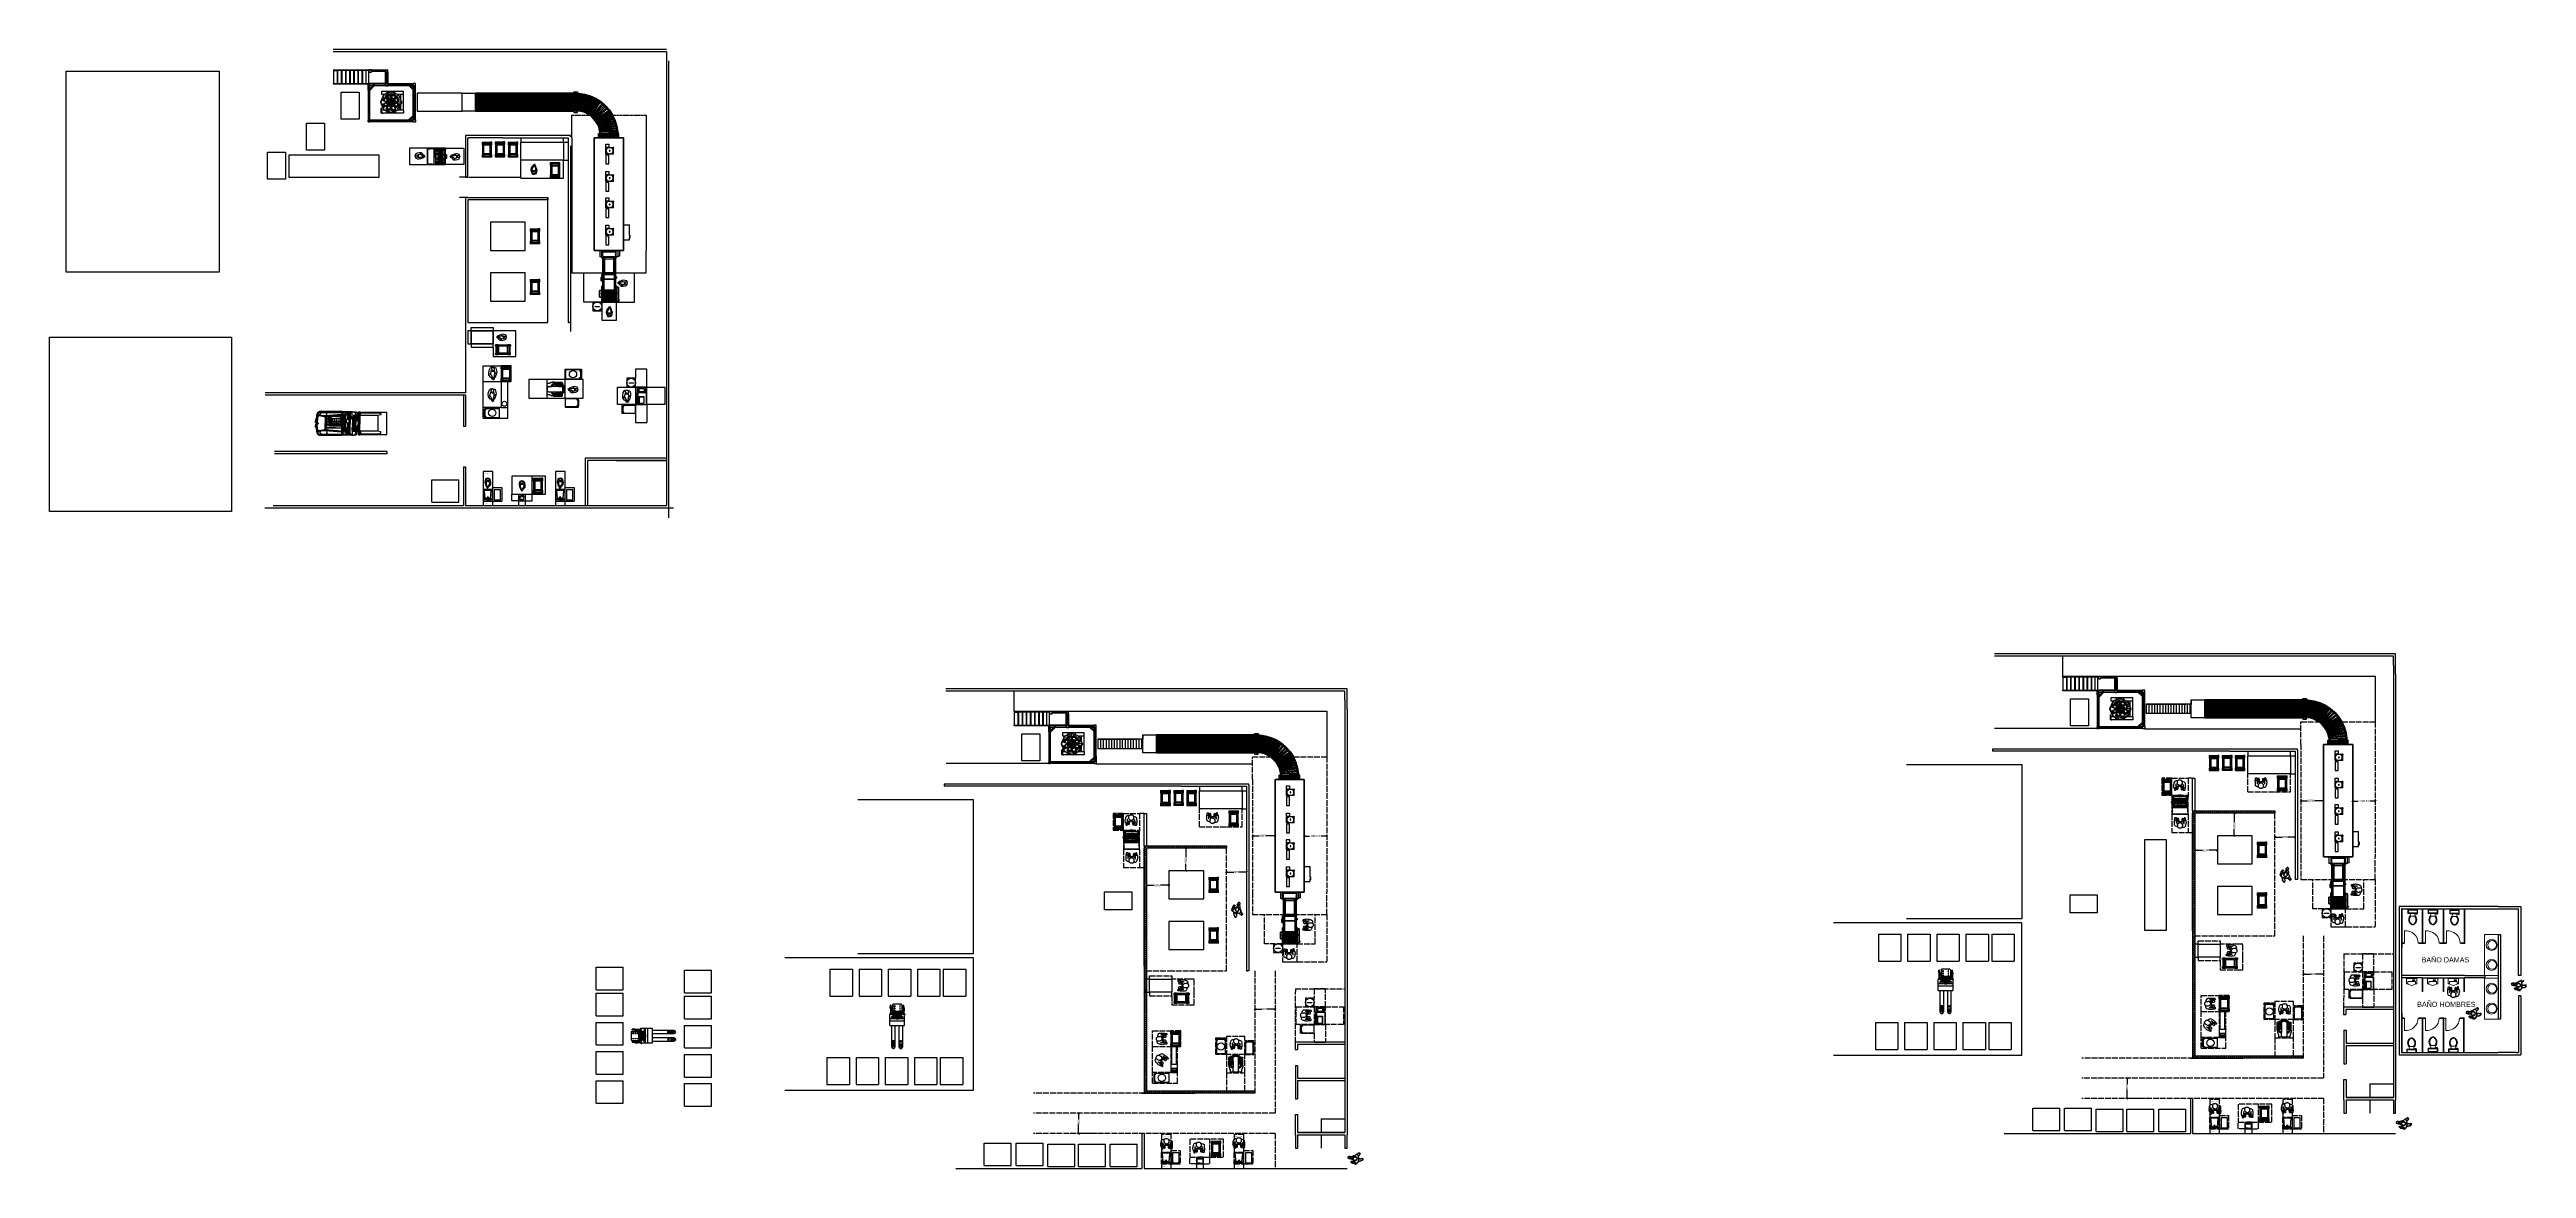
# Model space of a CAD drawing. Header units: millimetres. Extents: x -9564 to 100419, y -25359 to 24346.
import ezdxf

# ---------------------------------------------------------------- set-up
doc = ezdxf.new("R2010")
doc.units = ezdxf.units.MM
doc.header["$LTSCALE"] = 100
for name, pattern in [('DASHED', [1.524, 1.27, -0.254]), ('DASHED2', [0.762, 0.635, -0.127]), ('DASHEDX2', [3.048, 2.54, -0.508]), ('DOT', [0.508, 0, -0.508])]:
    doc.linetypes.add(name, pattern=pattern)
doc.layers.add('A-MOBILIARIO FIJO', color=83, linetype='Continuous', lineweight=5)
doc.layers.add('Area maquinas', color=140, linetype='DASHEDX2', lineweight=50)
for name, color, linetype in [('Area circulacion', 50, 'DASHEDX2'), ('Area proceso', 90, 'DASHEDX2'), ('Cotas secundarias', 81, 'Continuous'), ('Edges', 7, 'Continuous'), ('freecads.com', 7, 'Continuous'), ('Maquinas', 200, 'Continuous'), ('Mesas-estantes', 230, 'Continuous'), ('MUROS', 7, 'Continuous'), ('Personal', 20, 'Continuous'), ('rotulo', 1, 'Continuous'), ('SLIM', 6, 'DASHED'), ('Transporte semielaborado', 30, 'Continuous')]:
    doc.layers.add(name, color=color, linetype=linetype)
doc.styles.add('OpenSans', font='OpenSans-Regular.ttf')
doc.styles.add('OpenSansCondensed-Light', font='OpenSansCondensed-Light.ttf')
doc.dimstyles.new('Cotas Mateo', dxfattribs={"dimtxt": 90, "dimasz": 70, "dimexe": 0.375, "dimexo": 0.125, "dimgap": 0.1, "dimtad": 1, "dimzin": 12, "dimdsep": 46, "dimtxsty": 'OpenSansCondensed-Light', "dimblk": 'OBLIQUE', "dimcen": 2.5, "dimazin": 3, "dimtfac": 0.5, "dimtmove": 2, "dimatfit": 3, "dimarcsym": 0})

# ---------------------------------------------------------------- blocks, each defined once
blk = doc.blocks.new('Weighing Scale pl')
for p, q in [((492, 705), (446, 177)), ((881, 705), (927, 177))]:
    blk.add_line(p, q)
blk.add_arc((688, 1547), 1391, 259.98643, 279.88703)
at = {"layer": 'Edges'}
for p, q in [((375, 773), (375, 782)), ((375, 782), (382, 782)), ((382, 773), (375, 773)), ((382, 773), (382, 782)), ((382, 782), (402, 782)), ((402, 773), (382, 773)), ((402, 805), (402, 782)), ((402, 805), (490, 805)), ((412, 782), (402, 782)), ((402, 773), (402, 750)), ((402, 773), (412, 773)), ((402, 750), (490, 750)), ((412, 789), (412, 782)), ((478, 789), (412, 789)), ((478, 782), (412, 782)), ((412, 773), (412, 767)), ((412, 773), (478, 773)), ((412, 767), (478, 767)), ((484, 714), (437, 169)), ((437, 169), (446, 177)), ((437, 169), (478, 163)), ((478, 789), (478, 782)), ((490, 782), (478, 782)), ((478, 773), (478, 767)), ((478, 773), (490, 773)), ((478, 163), (519, 158)), ((484, 714), (542, 714)), ((492, 705), (484, 714)), ((490, 805), (490, 782)), ((543, 805), (490, 805)), ((543, 782), (490, 782)), ((490, 773), (490, 750)), ((490, 773), (543, 773)), ((543, 750), (490, 750)), ((519, 158), (561, 153)), ((542, 714), (551, 748)), ((542, 714), (642, 714)), ((543, 782), (543, 805)), ((543, 805), (592, 805)), ((581, 782), (543, 782)), ((543, 750), (543, 773)), ((543, 773), (581, 773)), ((543, 750), (552, 750)), ((551, 748), (552, 750)), ((644, 750), (552, 750)), ((561, 153), (603, 151)), ((581, 789), (581, 782)), ((581, 789), (646, 789)), ((581, 782), (581, 773)), ((581, 773), (581, 767)), ((645, 767), (581, 767)), ((592, 805), (647, 805)), ((603, 151), (645, 149)), ((642, 714), (637, 631)), ((645, 639), (637, 631)), ((637, 631), (736, 631)), ((644, 750), (642, 714)), ((645, 767), (644, 750)), ((655, 815), (645, 639)), ((646, 789), (645, 767)), ((645, 639), (728, 639)), ((645, 149), (687, 148)), ((647, 805), (646, 789)), ((647, 815), (647, 805)), ((647, 815), (655, 815)), ((655, 815), (674, 815)), ((674, 815), (699, 815)), ((687, 148), (728, 149)), ((718, 815), (699, 815)), ((728, 639), (718, 815)), ((718, 815), (718, 815)), ((724, 815), (718, 815)), ((724, 815), (718, 815)), ((726, 815), (724, 815)), ((727, 805), (726, 815)), ((728, 782), (727, 805)), ((727, 805), (781, 805)), ((953, 782), (728, 782)), ((728, 773), (728, 782)), ((728, 773), (953, 773)), ((729, 750), (728, 773)), ((736, 631), (728, 639)), ((728, 149), (770, 151)), ((731, 714), (729, 750)), ((821, 750), (729, 750)), ((731, 714), (832, 714)), ((736, 631), (731, 714)), ((770, 151), (812, 153)), ((781, 805), (971, 805)), ((812, 153), (854, 158)), ((821, 750), (823, 748)), ((821, 750), (971, 750)), ((823, 748), (832, 714)), ((889, 714), (832, 714)), ((854, 158), (895, 163)), ((889, 714), (881, 705)), ((937, 169), (889, 714)), ((895, 163), (937, 169)), ((937, 169), (927, 177)), ((953, 782), (953, 773)), ((953, 782), (971, 782)), ((971, 773), (953, 773)), ((971, 805), (971, 782)), ((971, 773), (971, 782)), ((971, 782), (978, 782)), ((971, 773), (971, 750)), ((971, 773), (978, 773)), ((978, 773), (978, 782))]:
    blk.add_line(p, q, dxfattribs=at)
for points in [[(592, 805), (602, 812), (611, 817), (619, 821), (626, 825), (633, 828), (639, 830), (644, 832), (650, 833), (655, 835), (660, 836), (664, 837), (669, 837), (674, 838), (678, 838), (682, 838), (687, 838), (691, 838), (695, 838), (700, 838), (704, 837), (709, 837), (713, 836), (718, 835), (723, 833), (729, 832), (734, 830), (741, 828), (747, 825), (754, 821), (762, 817), (771, 812), (781, 805)], [(699, 815), (698, 815), (696, 816), (695, 816), (693, 816), (692, 817), (690, 817), (688, 817), (687, 817), (685, 817), (683, 817), (682, 817), (680, 816), (678, 816), (677, 816), (676, 815), (674, 815)]]:
    blk.add_lwpolyline(points, dxfattribs=at)
blk = doc.blocks.new('weightplans')
at = {"layer": 'Edges'}
for p, q in [((12, 11), (12, 8)), ((12, 11), (17, 11)), ((12, 8), (12, 7)), ((12, 8), (13, 8)), ((12, 7), (31, 7)), ((12, 7), (12, 7)), ((12, 7), (12, 7)), ((12, 7), (12, 7)), ((12, 7), (12, 7)), ((12, 7), (12, 6)), ((12, 7), (12, 7)), ((12, 6), (12, 7)), ((12, 6), (12, 6)), ((12, 5), (12, 6)), ((12, 5), (12, 6)), ((12, 5), (12, 5)), ((12, 5), (12, 1)), ((12, 5), (12, -5)), ((12, 1), (12, 1)), ((12, 1), (12, 0)), ((12, 1), (12, 0)), ((12, 1), (12, 1)), ((12, 1), (12, 1)), ((12, 1), (12, 1)), ((12, 0), (12, 0)), ((12, 0), (12, 0)), ((12, -1), (12, 0)), ((12, -1), (12, 0)), ((13, 8), (13, 10)), ((13, 10), (17, 10)), ((17, 8), (13, 8)), ((17, 11), (17, 8)), ((31, 11), (17, 11)), ((17, 10), (17, 8)), ((17, 8), (17, 8)), ((18, 7), (18, 11)), ((18, 11), (21, 11)), ((21, 7), (18, 7)), ((21, 11), (21, 7)), ((23, 7), (23, 11)), ((23, 11), (30, 11)), ((30, 7), (23, 7)), ((30, 11), (30, 7)), ((31, 11), (31, 7)), ((31, -6), (31, 7)), ((12, -1), (12, -1)), ((12, -1), (12, -1)), ((12, -1), (12, -1)), ((12, -1), (12, -1)), ((12, -1), (12, -1)), ((12, -2), (12, -1)), ((12, -2), (12, -1)), ((12, -2), (12, -2)), ((12, -2), (12, -5)), ((12, -5), (12, -5)), ((12, -5), (12, -6)), ((12, -6), (31, -6)), ((12, -6), (12, -7)), ((12, -7), (14, -7)), ((14, -7), (14, -7)), ((21, -7), (14, -7)), ((21, -7), (14, -7)), ((14, -7), (14, -7)), ((14, -7), (14, -8)), ((14, -8), (21, -8)), ((21, -7), (31, -7)), ((21, -7), (21, -7)), ((21, -8), (21, -7)), ((21, -7), (21, -7)), ((31, -7), (31, -6))]:
    blk.add_line(p, q, dxfattribs=at)
blk = doc.blocks.new('Bakery Trolley pl')
at = {"layer": 'Transporte semielaborado'}
for p, q in [((0.18, 0.625), (0.237, 0.625)), ((0.18, 0.625), (0.18, 0.526)), ((0.18, 0.526), (0.193, 0.526)), ((0.18, 0.139), (0.193, 0.139)), ((0.18, 0.139), (0.18, 0.04)), ((0.18, 0.04), (0.237, 0.04)), ((0.237, 0.613), (0.193, 0.613)), ((0.193, 0.526), (0.193, 0.613)), ((0.193, 0.526), (0.193, 0.139)), ((0.193, 0.139), (0.193, 0.053)), ((0.237, 0.053), (0.193, 0.053)), ((0.223, 0.583), (0.223, 0.083)), ((0.243, 0.583), (0.223, 0.583)), ((0.223, 0.083), (0.243, 0.083)), ((0.237, 0.613), (0.237, 0.625)), ((0.505, 0.613), (0.237, 0.613)), ((0.237, 0.04), (0.237, 0.053)), ((0.237, 0.053), (0.505, 0.053)), ((0.243, 0.583), (0.243, 0.58)), ((0.499, 0.583), (0.243, 0.583)), ((0.243, 0.58), (0.499, 0.58)), ((0.243, 0.58), (0.243, 0.524)), ((0.243, 0.524), (0.499, 0.524)), ((0.243, 0.524), (0.243, 0.497)), ((0.243, 0.497), (0.499, 0.497)), ((0.243, 0.497), (0.243, 0.162)), ((0.243, 0.162), (0.499, 0.162)), ((0.243, 0.162), (0.243, 0.132)), ((0.243, 0.132), (0.499, 0.132)), ((0.243, 0.132), (0.243, 0.083)), ((0.499, 0.083), (0.243, 0.083)), ((0.519, 0.583), (0.499, 0.583)), ((0.499, 0.58), (0.499, 0.583)), ((0.499, 0.524), (0.499, 0.58)), ((0.499, 0.497), (0.499, 0.524)), ((0.499, 0.162), (0.499, 0.497)), ((0.499, 0.132), (0.499, 0.162)), ((0.499, 0.083), (0.499, 0.132)), ((0.499, 0.083), (0.519, 0.083)), ((0.505, 0.613), (0.505, 0.625)), ((0.505, 0.625), (0.561, 0.625)), ((0.549, 0.613), (0.505, 0.613)), ((0.505, 0.053), (0.505, 0.04)), ((0.549, 0.053), (0.505, 0.053)), ((0.561, 0.04), (0.505, 0.04)), ((0.519, 0.083), (0.519, 0.583)), ((0.549, 0.526), (0.549, 0.613)), ((0.549, 0.526), (0.561, 0.526)), ((0.549, 0.139), (0.549, 0.526)), ((0.561, 0.139), (0.549, 0.139)), ((0.549, 0.053), (0.549, 0.139)), ((0.561, 0.526), (0.561, 0.625)), ((0.561, 0.04), (0.561, 0.139))]:
    blk.add_line(p, q, dxfattribs=at)
blk = doc.blocks.new('Bread Slicer pl')
at = {"layer": 'Maquinas'}
for p, q in [((39.1, 62.4), (39, 62.4)), ((39, 62.4), (39, 62.3)), ((39.1, 62.3), (39, 62.3)), ((39, 62.3), (39, 62.2)), ((39.1, 62.2), (39, 62.2)), ((39, 62.2), (39, 62.1)), ((39.1, 62.1), (39, 62.1)), ((39.1, 59.5), (39, 59.5)), ((39, 59.5), (39, 58.8)), ((39, 58.8), (39, 56.8)), ((39.1, 58.8), (39, 58.8)), ((39.1, 56.8), (39, 56.8)), ((39, 56.8), (39, 56)), ((39.1, 56), (39, 56)), ((39.1, 51.9), (39, 51.9)), ((39, 51.9), (39, 51.8)), ((39.1, 51.8), (39, 51.8)), ((39, 51.8), (39, 51.7)), ((39.1, 51.7), (39, 51.7)), ((39, 51.7), (39, 51.6)), ((39.1, 51.6), (39, 51.6)), ((39.1, 62.6), (39.2, 62.6)), ((39.1, 62.5), (39.1, 62.6)), ((39.1, 62.4), (39.1, 62.5)), ((39.1, 62.4), (39.1, 62.4)), ((39.1, 62.4), (39.1, 62.4)), ((39.1, 62.4), (39.1, 62.4)), ((39.1, 62.3), (39.1, 62.4)), ((39.1, 62.1), (39.1, 62.4)), ((39.1, 62.2), (39.1, 62.3)), ((39.1, 62.1), (39.1, 62.2)), ((39.1, 62.1), (39.1, 62.1)), ((39.1, 59.5), (39.1, 62.1)), ((39.1, 62.1), (39.1, 62.1)), ((39.1, 59.5), (39.1, 58.8)), ((39.1, 56.8), (39.1, 58.8)), ((39.1, 56.8), (39.1, 56)), ((39.1, 56), (39.1, 51.9)), ((39.1, 51.9), (39.1, 51.9)), ((39.1, 51.8), (39.1, 51.9)), ((39.1, 51.9), (39.1, 51.9)), ((39.1, 51.6), (39.1, 51.9)), ((39.1, 51.7), (39.1, 51.8)), ((39.1, 51.6), (39.1, 51.7)), ((39.1, 51.6), (39.1, 51.6)), ((39.1, 51.3), (39.1, 51.6)), ((39.1, 51.6), (39.1, 51.6)), ((39.1, 51.3), (39.1, 51.1)), ((39.1, 51.1), (39.1, 51)), ((39.1, 51), (39.2, 50.9)), ((39.2, 62.6), (39.3, 62.7)), ((39.2, 50.7), (39.2, 50.9)), ((39.2, 50.9), (39.2, 50.9)), ((39.2, 50.9), (39.3, 50.8)), ((39.2, 50.7), (39.2, 37.7)), ((39.2, 50.7), (39.5, 50.7)), ((39.2, 37.7), (40.4, 37.7)), ((39.2, 37.7), (39.2, 37.2)), ((39.2, 37.2), (40.4, 37.2)), ((39.3, 62.7), (39.4, 62.7)), ((39.3, 50.8), (39.4, 50.8)), ((39.4, 62.7), (39.5, 62.7)), ((39.4, 50.8), (39.5, 50.7)), ((39.5, 62.7), (60.8, 62.7)), ((39.5, 53.5), (60.8, 53.5)), ((39.5, 50.7), (40.4, 50.7)), ((39.7, 39.9), (39.6, 39.7)), ((39.7, 39.8), (39.6, 39.8)), ((39.6, 39.8), (39.6, 39.7)), ((39.6, 39.7), (39.7, 39.7)), ((39.6, 39.7), (39.6, 39.7)), ((39.7, 39.6), (39.6, 39.7)), ((39.6, 39.7), (39.7, 39.7)), ((39.7, 39.9), (39.7, 39.9)), ((39.8, 39.9), (39.7, 39.9)), ((39.7, 39.9), (39.7, 39.9)), ((39.7, 39.9), (39.7, 39.8)), ((39.7, 39.9), (39.9, 39.9)), ((39.7, 39.9), (39.9, 39.9)), ((39.7, 39.9), (39.7, 39.9)), ((39.8, 39.9), (39.7, 39.8)), ((39.7, 39.9), (39.7, 39.7)), ((39.7, 39.7), (39.7, 39.8)), ((39.7, 39.8), (39.7, 39.8)), ((39.7, 39.8), (39.7, 39.8)), ((39.7, 39.8), (39.8, 39.8)), ((39.7, 39.7), (39.7, 39.8)), ((39.7, 39.8), (39.7, 39.7)), ((39.7, 39.8), (39.7, 39.8)), ((39.7, 39.8), (39.7, 39.8)), ((39.7, 39.7), (39.7, 39.6)), ((39.7, 39.7), (39.7, 39.6)), ((39.7, 39.7), (39.7, 39.7)), ((39.7, 39.7), (39.7, 39.7)), ((39.7, 39.6), (39.7, 39.7)), ((39.7, 39.7), (39.7, 39.7)), ((39.8, 39.7), (39.7, 39.7)), ((39.7, 39.7), (39.7, 39.7)), ((39.7, 39.6), (39.7, 39.6)), ((39.7, 39.6), (39.8, 39.6)), ((39.7, 39.6), (39.7, 39.6)), ((39.7, 39.6), (39.8, 39.6)), ((39.9, 39.6), (39.7, 39.6)), ((39.7, 39.6), (39.7, 39.6)), ((39.9, 39.6), (39.7, 39.6)), ((39.9, 39.9), (39.8, 39.9)), ((39.8, 39.9), (39.8, 39.9)), ((39.8, 39.9), (39.8, 39.9)), ((39.8, 39.8), (39.8, 39.9)), ((39.8, 39.9), (39.8, 39.9)), ((39.8, 39.8), (39.8, 39.8)), ((39.8, 39.8), (39.8, 39.8)), ((39.9, 39.8), (39.8, 39.8)), ((39.8, 39.8), (39.8, 39.8)), ((39.9, 39.8), (39.8, 39.8)), ((39.8, 39.8), (39.8, 39.8)), ((39.8, 39.8), (39.8, 39.8)), ((39.8, 39.8), (39.8, 39.8)), ((39.8, 39.7), (39.8, 39.7)), ((39.8, 39.6), (39.9, 39.7)), ((39.8, 39.6), (39.8, 39.7)), ((39.8, 39.7), (39.8, 39.7)), ((39.8, 39.7), (39.8, 39.6)), ((39.8, 39.7), (39.8, 39.7)), ((39.8, 39.7), (39.9, 39.7)), ((39.8, 39.6), (39.8, 39.6)), ((39.8, 39.6), (39.8, 39.6)), ((39.8, 39.6), (39.8, 39.6)), ((39.8, 39.6), (39.9, 39.6)), ((39.8, 39.6), (39.8, 39.6)), ((39.8, 39.6), (39.8, 39.6)), ((39.9, 39.8), (39.9, 39.9)), ((39.9, 39.9), (39.9, 39.9)), ((39.9, 39.9), (39.9, 39.9)), ((39.9, 39.9), (39.9, 39.7)), ((39.9, 39.9), (39.9, 39.7)), ((39.9, 39.7), (39.9, 39.8)), ((39.9, 39.7), (39.9, 39.8)), ((39.9, 39.8), (39.9, 39.8)), ((39.9, 39.7), (39.9, 39.8)), ((39.9, 39.8), (39.9, 39.8)), ((39.9, 39.8), (39.9, 39.8)), ((39.9, 39.6), (39.9, 39.7)), ((39.9, 39.6), (39.9, 39.7)), ((39.9, 39.7), (39.9, 39.7)), ((39.9, 39.6), (39.9, 39.7)), ((39.9, 39.7), (39.9, 39.7)), ((39.9, 39.7), (39.9, 39.7)), ((39.9, 39.7), (39.9, 39.7)), ((39.9, 39.7), (39.9, 39.7)), ((39.9, 39.7), (39.9, 39.7)), ((39.9, 39.6), (39.9, 39.6)), ((39.9, 39.6), (39.9, 39.6)), ((59.9, 52), (40.4, 52)), ((40.4, 50.8), (40.4, 52)), ((40.4, 50.7), (40.4, 50.8)), ((40.4, 50.7), (40.5, 50.7)), ((40.4, 50.7), (40.4, 38.9)), ((40.5, 38.8), (40.4, 38.9)), ((40.4, 38.9), (40.4, 37.9)), ((40.4, 37.9), (40.5, 37.9)), ((40.4, 37.9), (40.4, 37.7)), ((40.4, 37.7), (40.4, 37.2)), ((40.5, 37.2), (40.4, 37.2)), ((41.7, 50.7), (40.5, 50.7)), ((40.5, 38.8), (40.5, 50.7)), ((40.5, 37.9), (40.5, 38.8)), ((40.5, 37.5), (40.5, 37.9)), ((40.5, 37.5), (40.9, 37.5)), ((40.5, 37.2), (40.5, 37.5)), ((40.5, 37.2), (40.8, 37.2)), ((40.8, 37.2), (40.8, 37.1)), ((40.8, 37.2), (40.8, 37.2)), ((40.8, 37.2), (40.8, 37.2)), ((40.9, 37.2), (40.8, 37.2)), ((41.1, 37.2), (40.8, 37.2)), ((40.8, 37.1), (40.9, 37.1)), ((40.9, 39.8), (40.9, 39.9)), ((40.9, 39.9), (41, 39.9)), ((40.9, 39.8), (40.9, 37.5)), ((41, 39.8), (40.9, 39.8)), ((40.9, 37.5), (40.9, 37.4)), ((40.9, 37.4), (59.3, 37.4)), ((40.9, 37.2), (40.9, 37.1)), ((41, 37.2), (40.9, 37.2)), ((40.9, 37.1), (41, 37.1)), ((41, 39.8), (41, 39.9)), ((41.7, 39.9), (41, 39.9)), ((59.3, 39.8), (41, 39.8)), ((41, 37.2), (41, 37.1)), ((41.1, 37.2), (41, 37.2)), ((41, 37.1), (41.1, 37.1)), ((41.1, 37.2), (41.3, 37.2)), ((41.1, 37.2), (41.1, 37.2)), ((41.1, 37.2), (41.1, 37.1)), ((41.1, 37.2), (41.1, 37.2)), ((41.3, 37.2), (41.3, 37.1)), ((41.3, 37.2), (41.3, 37.2)), ((41.4, 37.2), (41.3, 37.2)), ((41.3, 37.2), (41.3, 37.2)), ((41.6, 37.2), (41.3, 37.2)), ((41.3, 37.1), (41.4, 37.1)), ((41.4, 37.2), (41.4, 37.1)), ((41.5, 37.2), (41.4, 37.2)), ((41.4, 37.1), (41.5, 37.1)), ((41.5, 37.2), (41.5, 37.1)), ((41.6, 37.2), (41.5, 37.2)), ((41.5, 37.1), (41.6, 37.1)), ((41.6, 37.2), (47.6, 37.2)), ((41.6, 37.2), (41.6, 37.2)), ((41.6, 37.2), (41.6, 37.1)), ((41.6, 37.2), (41.6, 37.2)), ((41.7, 50.7), (41.7, 39.9)), ((41.7, 50.7), (58.5, 50.7)), ((58.5, 39.9), (41.7, 39.9)), ((41.9, 48.7), (42, 48.7)), ((41.9, 48.7), (41.9, 48.5)), ((41.9, 48.5), (42, 48.5)), ((41.9, 48.5), (41.9, 45)), ((41.9, 45), (42, 45)), ((41.9, 41.5), (41.9, 45)), ((41.9, 41.5), (42, 41.5)), ((41.9, 41.4), (41.9, 41.5)), ((41.9, 41.4), (42, 41.4)), ((42, 48.7), (42, 48.5)), ((42, 48.5), (42, 45)), ((42, 41.5), (42, 45)), ((42, 41.4), (42, 41.5)), ((42.1, 48.7), (42.2, 48.7)), ((42.1, 48.7), (42.1, 48.5)), ((42.1, 48.5), (42.2, 48.5)), ((42.1, 48.5), (42.1, 45)), ((42.1, 45), (42.2, 45)), ((42.1, 41.5), (42.1, 45)), ((42.1, 41.5), (42.2, 41.5)), ((42.1, 41.4), (42.1, 41.5)), ((42.1, 41.4), (42.2, 41.4)), ((42.2, 48.7), (42.2, 48.5)), ((42.2, 48.5), (42.2, 45)), ((42.2, 41.5), (42.2, 45)), ((42.2, 41.4), (42.2, 41.5)), ((42.4, 48.7), (42.5, 48.7)), ((42.4, 48.7), (42.4, 48.5)), ((42.4, 48.5), (42.5, 48.5)), ((42.4, 48.5), (42.4, 45)), ((42.4, 45), (42.5, 45)), ((42.4, 41.5), (42.4, 45)), ((42.4, 41.5), (42.5, 41.5)), ((42.4, 41.4), (42.4, 41.5)), ((42.4, 41.4), (42.5, 41.4)), ((42.5, 48.7), (42.5, 48.5)), ((42.5, 48.5), (42.5, 45)), ((42.5, 41.5), (42.5, 45)), ((42.5, 41.4), (42.5, 41.5)), ((42.6, 48.7), (42.7, 48.7)), ((42.6, 48.7), (42.6, 48.5)), ((42.6, 48.5), (42.7, 48.5)), ((42.6, 48.5), (42.6, 45)), ((42.6, 45), (42.7, 45)), ((42.6, 41.5), (42.6, 45)), ((42.6, 41.5), (42.7, 41.5)), ((42.6, 41.4), (42.6, 41.5)), ((42.6, 41.4), (42.7, 41.4)), ((42.7, 48.7), (42.7, 48.5)), ((42.7, 48.5), (42.7, 45)), ((42.7, 41.5), (42.7, 45)), ((42.7, 41.4), (42.7, 41.5)), ((42.9, 48.7), (43, 48.7)), ((42.9, 48.7), (42.9, 48.5)), ((42.9, 48.5), (43, 48.5)), ((42.9, 48.5), (42.9, 45)), ((42.9, 45), (43, 45)), ((42.9, 41.5), (42.9, 45)), ((42.9, 45), (42.9, 45)), ((42.9, 41.5), (43, 41.5)), ((42.9, 41.4), (42.9, 41.5)), ((42.9, 41.4), (43, 41.4)), ((43, 48.7), (43, 48.5)), ((43, 48.5), (43, 45)), ((43, 45), (43, 45)), ((43, 41.5), (43, 45)), ((43, 41.4), (43, 41.5)), ((43.1, 48.7), (43.2, 48.7)), ((43.1, 48.7), (43.1, 48.5)), ((43.1, 48.5), (43.2, 48.5)), ((43.1, 48.5), (43.1, 45)), ((43.1, 41.5), (43.1, 45)), ((43.1, 45), (43.2, 45)), ((43.1, 41.5), (43.2, 41.5)), ((43.1, 41.4), (43.1, 41.5)), ((43.1, 41.4), (43.2, 41.4)), ((43.2, 48.7), (43.2, 48.5)), ((43.2, 48.5), (43.2, 45)), ((43.2, 41.5), (43.2, 45)), ((43.2, 41.4), (43.2, 41.5)), ((43.4, 48.7), (43.5, 48.7)), ((43.4, 48.7), (43.4, 48.5)), ((43.4, 48.5), (43.5, 48.5)), ((43.4, 48.5), (43.4, 45)), ((43.4, 45), (43.5, 45)), ((43.4, 41.5), (43.4, 45)), ((43.4, 45), (43.4, 45)), ((43.4, 41.5), (43.5, 41.5)), ((43.4, 41.4), (43.4, 41.5)), ((43.4, 41.4), (43.5, 41.4)), ((43.5, 48.7), (43.5, 48.5)), ((43.5, 48.5), (43.5, 45)), ((43.5, 45), (43.5, 45)), ((43.5, 41.5), (43.5, 45)), ((43.5, 41.4), (43.5, 41.5)), ((43.6, 48.7), (43.7, 48.7)), ((43.6, 48.7), (43.6, 48.5)), ((43.6, 48.5), (43.7, 48.5)), ((43.6, 48.5), (43.6, 45)), ((43.6, 45), (43.7, 45)), ((43.6, 41.5), (43.6, 45)), ((43.6, 45), (43.6, 45)), ((43.6, 41.5), (43.7, 41.5)), ((43.6, 41.4), (43.6, 41.5)), ((43.6, 41.4), (43.7, 41.4)), ((43.7, 48.7), (43.7, 48.5)), ((43.7, 48.5), (43.7, 45)), ((43.7, 45), (43.7, 45)), ((43.7, 41.5), (43.7, 45)), ((43.7, 41.4), (43.7, 41.5)), ((43.9, 48.7), (44, 48.7)), ((43.9, 48.7), (43.9, 48.5)), ((43.9, 48.5), (44, 48.5)), ((43.9, 48.5), (43.9, 45)), ((43.9, 41.5), (43.9, 45)), ((43.9, 45), (44, 45)), ((43.9, 41.5), (44, 41.5)), ((43.9, 41.4), (43.9, 41.5)), ((43.9, 41.4), (44, 41.4)), ((44, 48.7), (44, 48.5)), ((44, 48.5), (44, 45)), ((44, 41.5), (44, 45)), ((44, 41.4), (44, 41.5)), ((44.1, 48.7), (44.2, 48.7)), ((44.1, 48.7), (44.1, 48.5)), ((44.1, 48.5), (44.2, 48.5)), ((44.1, 48.5), (44.1, 45)), ((44.1, 45), (44.2, 45)), ((44.1, 41.5), (44.1, 45)), ((44.1, 45), (44.1, 45)), ((44.1, 41.5), (44.2, 41.5)), ((44.1, 41.4), (44.1, 41.5)), ((44.1, 41.4), (44.2, 41.4)), ((44.2, 48.7), (44.2, 48.5)), ((44.2, 48.5), (44.2, 45)), ((44.2, 45), (44.2, 45)), ((44.2, 41.5), (44.2, 45)), ((44.2, 41.4), (44.2, 41.5)), ((44.4, 48.7), (44.5, 48.7)), ((44.4, 48.7), (44.4, 48.5)), ((44.4, 48.5), (44.5, 48.5)), ((44.4, 48.5), (44.4, 45)), ((44.4, 45), (44.5, 45)), ((44.4, 41.5), (44.4, 45)), ((44.4, 41.5), (44.5, 41.5)), ((44.4, 41.4), (44.4, 41.5)), ((44.4, 41.4), (44.5, 41.4)), ((44.5, 48.7), (44.5, 48.5)), ((44.5, 48.5), (44.5, 45)), ((44.5, 41.5), (44.5, 45)), ((44.5, 41.4), (44.5, 41.5)), ((44.6, 48.7), (44.7, 48.7)), ((44.6, 48.7), (44.6, 48.5)), ((44.6, 48.5), (44.7, 48.5)), ((44.6, 48.5), (44.6, 45)), ((44.6, 45), (44.7, 45)), ((44.6, 41.5), (44.6, 45)), ((44.6, 41.5), (44.7, 41.5)), ((44.6, 41.4), (44.6, 41.5)), ((44.6, 41.4), (44.7, 41.4)), ((44.7, 48.7), (44.7, 48.5)), ((44.7, 48.5), (44.7, 45)), ((44.7, 41.5), (44.7, 45)), ((44.7, 41.4), (44.7, 41.5)), ((44.9, 48.7), (45, 48.7)), ((44.9, 48.7), (44.9, 48.5)), ((44.9, 48.5), (45, 48.5)), ((44.9, 48.5), (44.9, 45)), ((44.9, 45), (45, 45)), ((44.9, 41.5), (44.9, 45)), ((44.9, 45), (44.9, 45)), ((44.9, 41.5), (45, 41.5)), ((44.9, 41.4), (44.9, 41.5)), ((44.9, 41.4), (45, 41.4)), ((45, 48.7), (45, 48.5)), ((45, 48.5), (45, 45)), ((45, 45), (45, 45)), ((45, 41.5), (45, 45)), ((45, 41.4), (45, 41.5)), ((45.1, 48.7), (45.2, 48.7)), ((45.1, 48.7), (45.1, 48.5)), ((45.1, 48.5), (45.2, 48.5)), ((45.1, 48.5), (45.1, 45)), ((45.1, 41.5), (45.1, 45)), ((45.1, 45), (45.2, 45)), ((45.1, 41.5), (45.2, 41.5)), ((45.1, 41.4), (45.1, 41.5)), ((45.1, 41.4), (45.2, 41.4)), ((45.2, 48.7), (45.2, 48.5)), ((45.2, 48.5), (45.2, 45)), ((45.2, 41.5), (45.2, 45)), ((45.2, 41.4), (45.2, 41.5)), ((45.4, 48.7), (45.5, 48.7)), ((45.4, 48.7), (45.4, 48.5)), ((45.4, 48.5), (45.5, 48.5)), ((45.4, 48.5), (45.4, 45)), ((45.4, 45), (45.5, 45)), ((45.4, 41.5), (45.4, 45)), ((45.4, 41.5), (45.5, 41.5)), ((45.4, 41.4), (45.4, 41.5)), ((45.4, 41.4), (45.5, 41.4)), ((45.5, 48.7), (45.5, 48.5)), ((45.5, 48.5), (45.5, 45)), ((45.5, 41.5), (45.5, 45)), ((45.5, 41.4), (45.5, 41.5)), ((45.6, 48.7), (45.7, 48.7)), ((45.6, 48.7), (45.6, 48.5)), ((45.6, 48.5), (45.7, 48.5)), ((45.6, 48.5), (45.6, 45)), ((45.6, 45), (45.7, 45)), ((45.6, 41.5), (45.6, 45)), ((45.6, 45), (45.6, 45)), ((45.6, 41.5), (45.7, 41.5)), ((45.6, 41.4), (45.6, 41.5)), ((45.6, 41.4), (45.7, 41.4)), ((45.7, 48.7), (45.7, 48.5)), ((45.7, 48.5), (45.7, 45)), ((45.7, 45), (45.7, 45)), ((45.7, 41.5), (45.7, 45)), ((45.7, 41.4), (45.7, 41.5)), ((45.9, 48.7), (46, 48.7)), ((45.9, 48.7), (45.9, 48.5)), ((45.9, 48.5), (46, 48.5)), ((45.9, 48.5), (45.9, 45)), ((45.9, 41.5), (45.9, 45)), ((45.9, 45), (46, 45)), ((45.9, 41.5), (46, 41.5)), ((45.9, 41.4), (45.9, 41.5)), ((45.9, 41.4), (46, 41.4)), ((46, 48.7), (46, 48.5)), ((46, 48.5), (46, 45)), ((46, 41.5), (46, 45)), ((46, 41.4), (46, 41.5)), ((46.1, 48.7), (46.2, 48.7)), ((46.1, 48.7), (46.1, 48.5)), ((46.1, 48.5), (46.2, 48.5)), ((46.1, 48.5), (46.1, 45)), ((46.1, 45), (46.2, 45)), ((46.1, 41.5), (46.1, 45)), ((46.1, 41.5), (46.2, 41.5)), ((46.1, 41.4), (46.1, 41.5)), ((46.1, 41.4), (46.2, 41.4)), ((46.2, 48.7), (46.2, 48.5)), ((46.2, 48.5), (46.2, 45)), ((46.2, 41.5), (46.2, 45)), ((46.2, 41.4), (46.2, 41.5)), ((46.4, 48.7), (46.5, 48.7)), ((46.4, 48.7), (46.4, 48.5)), ((46.4, 48.5), (46.5, 48.5)), ((46.4, 48.5), (46.4, 45)), ((46.4, 45), (46.5, 45)), ((46.4, 41.5), (46.4, 45)), ((46.4, 45), (46.4, 45)), ((46.4, 41.5), (46.5, 41.5)), ((46.4, 41.4), (46.4, 41.5)), ((46.4, 41.4), (46.5, 41.4)), ((46.5, 48.7), (46.5, 48.5)), ((46.5, 48.5), (46.5, 45)), ((46.5, 45), (46.5, 45)), ((46.5, 41.5), (46.5, 45)), ((46.5, 41.4), (46.5, 41.5)), ((46.6, 48.7), (46.7, 48.7)), ((46.6, 48.7), (46.6, 48.5)), ((46.6, 48.5), (46.7, 48.5)), ((46.6, 48.5), (46.6, 45)), ((46.6, 45), (46.7, 45)), ((46.6, 41.5), (46.6, 45)), ((46.6, 41.5), (46.7, 41.5)), ((46.6, 41.4), (46.6, 41.5)), ((46.6, 41.4), (46.7, 41.4)), ((46.7, 48.7), (46.7, 48.5)), ((46.7, 48.5), (46.7, 45)), ((46.7, 41.5), (46.7, 45)), ((46.7, 41.4), (46.7, 41.5)), ((46.9, 48.7), (47, 48.7)), ((46.9, 48.7), (46.9, 48.5)), ((46.9, 48.5), (47, 48.5)), ((46.9, 48.5), (46.9, 45)), ((46.9, 45), (47, 45)), ((46.9, 41.5), (46.9, 45)), ((46.9, 45), (46.9, 45)), ((46.9, 41.5), (47, 41.5)), ((46.9, 41.4), (46.9, 41.5)), ((46.9, 41.4), (47, 41.4)), ((47, 48.7), (47, 48.5)), ((47, 48.5), (47, 45)), ((47, 45), (47, 45)), ((47, 41.5), (47, 45)), ((47, 41.4), (47, 41.5)), ((47.1, 48.7), (47.2, 48.7)), ((47.1, 48.7), (47.1, 48.5)), ((47.1, 48.5), (47.2, 48.5)), ((47.1, 48.5), (47.1, 45)), ((47.1, 45), (47.2, 45)), ((47.1, 41.5), (47.1, 45)), ((47.1, 41.5), (47.2, 41.5)), ((47.1, 41.4), (47.1, 41.5)), ((47.1, 41.4), (47.2, 41.4)), ((47.2, 48.7), (47.2, 48.5)), ((47.2, 48.5), (47.2, 45)), ((47.2, 41.5), (47.2, 45)), ((47.2, 41.4), (47.2, 41.5)), ((47.4, 48.7), (47.5, 48.7)), ((47.4, 48.7), (47.4, 48.5)), ((47.4, 48.5), (47.5, 48.5)), ((47.4, 48.5), (47.4, 45)), ((47.4, 41.5), (47.4, 45)), ((47.4, 45), (47.5, 45)), ((47.4, 41.5), (47.5, 41.5)), ((47.4, 41.4), (47.4, 41.5)), ((47.4, 41.4), (47.5, 41.4)), ((47.5, 48.7), (47.5, 48.5)), ((47.5, 48.5), (47.5, 45)), ((47.5, 41.5), (47.5, 45)), ((47.5, 41.4), (47.5, 41.5)), ((47.6, 48.7), (47.7, 48.7)), ((47.6, 48.7), (47.6, 48.5)), ((47.6, 48.5), (47.7, 48.5)), ((47.6, 48.5), (47.6, 45)), ((47.6, 45), (47.7, 45)), ((47.6, 41.5), (47.6, 45)), ((47.6, 41.5), (47.7, 41.5)), ((47.6, 41.4), (47.6, 41.5)), ((47.6, 41.4), (47.7, 41.4)), ((47.6, 37.2), (47.6, 36.1)), ((48, 37.2), (47.6, 37.2)), ((47.6, 36.1), (47.7, 36)), ((47.7, 48.7), (47.7, 48.5)), ((47.7, 48.5), (47.7, 45)), ((47.7, 41.5), (47.7, 45)), ((47.7, 41.4), (47.7, 41.5)), ((47.7, 36), (47.7, 35.8)), ((47.7, 35.8), (47.8, 35.7)), ((47.8, 35.7), (47.9, 35.6)), ((47.9, 48.7), (48, 48.7)), ((47.9, 48.7), (47.9, 48.5)), ((47.9, 48.5), (48, 48.5)), ((47.9, 48.5), (47.9, 45)), ((47.9, 45), (48, 45)), ((47.9, 41.5), (47.9, 45)), ((47.9, 41.5), (48, 41.5)), ((47.9, 41.4), (47.9, 41.5)), ((47.9, 41.4), (48, 41.4)), ((47.9, 35.6), (48.1, 35.6)), ((48, 48.7), (48, 48.5)), ((48, 48.5), (48, 45)), ((48, 41.5), (48, 45)), ((48, 41.4), (48, 41.5)), ((48, 37.2), (50, 37.2)), ((48, 37.2), (48, 36.1)), ((48, 36.1), (48, 36.1)), ((48, 36.1), (48, 36)), ((48, 36), (48.1, 36)), ((48.1, 48.7), (48.2, 48.7)), ((48.1, 48.7), (48.1, 48.5)), ((48.1, 48.5), (48.2, 48.5)), ((48.1, 48.5), (48.1, 45)), ((48.1, 45), (48.2, 45)), ((48.1, 41.5), (48.1, 45)), ((48.1, 41.5), (48.2, 41.5)), ((48.1, 41.4), (48.1, 41.5)), ((48.1, 41.4), (48.2, 41.4)), ((48.1, 36), (48.1, 36)), ((48.1, 36), (48.2, 35.9)), ((48.2, 48.7), (48.2, 48.5)), ((48.2, 48.5), (48.2, 45)), ((48.2, 41.5), (48.2, 45)), ((48.2, 41.4), (48.2, 41.5)), ((48.2, 35.9), (48.2, 35.9)), ((48.2, 35.9), (52.1, 35.9)), ((48.4, 52.9), (48.5, 52.9)), ((48.4, 52.8), (48.4, 52.9)), ((48.4, 52.8), (48.5, 52.9)), ((48.4, 52.7), (48.4, 52.8)), ((48.4, 52.8), (48.4, 52.7)), ((48.4, 52.7), (48.4, 52.7)), ((48.5, 52.6), (48.4, 52.7)), ((48.4, 48.7), (48.5, 48.7)), ((48.4, 48.7), (48.4, 48.5)), ((48.4, 48.5), (48.5, 48.5)), ((48.4, 48.5), (48.4, 45)), ((48.4, 45), (48.5, 45)), ((48.4, 41.5), (48.4, 45)), ((48.4, 41.5), (48.5, 41.5)), ((48.4, 41.4), (48.4, 41.5)), ((48.4, 41.4), (48.5, 41.4)), ((48.5, 52.9), (48.6, 53)), ((48.5, 52.9), (48.6, 52.9)), ((48.6, 52.6), (48.5, 52.6)), ((48.5, 48.7), (48.5, 48.5)), ((48.5, 48.5), (48.5, 45)), ((48.5, 41.5), (48.5, 45)), ((48.5, 41.4), (48.5, 41.5)), ((48.6, 53), (48.8, 53)), ((48.6, 52.9), (48.8, 52.9)), ((48.8, 52.5), (48.6, 52.6)), ((48.6, 48.7), (48.7, 48.7)), ((48.6, 48.7), (48.6, 48.5)), ((48.6, 48.5), (48.7, 48.5)), ((48.6, 48.5), (48.6, 45)), ((48.6, 45), (48.7, 45)), ((48.6, 41.5), (48.6, 45)), ((48.6, 45), (48.6, 45)), ((48.6, 41.5), (48.7, 41.5)), ((48.6, 41.4), (48.6, 41.5)), ((48.6, 41.4), (48.7, 41.4)), ((48.7, 48.7), (48.7, 48.5)), ((48.7, 48.5), (48.7, 45)), ((48.7, 45), (48.7, 45)), ((48.7, 41.5), (48.7, 45)), ((48.7, 41.4), (48.7, 41.5)), ((48.8, 53), (48.9, 53)), ((48.8, 52.9), (48.9, 53)), ((48.9, 52.5), (48.8, 52.5)), ((48.9, 53), (49.1, 53)), ((48.9, 53), (49.1, 53)), ((49.1, 52.5), (48.9, 52.5)), ((48.9, 48.7), (49, 48.7)), ((48.9, 48.7), (48.9, 48.5)), ((48.9, 48.5), (49, 48.5)), ((48.9, 48.5), (48.9, 45)), ((48.9, 45), (49, 45)), ((48.9, 41.5), (48.9, 45)), ((48.9, 41.5), (49, 41.5)), ((48.9, 41.4), (48.9, 41.5)), ((48.9, 41.4), (49, 41.4)), ((49, 48.7), (49, 48.5)), ((49, 48.5), (49, 45)), ((49, 41.5), (49, 45)), ((49, 41.4), (49, 41.5)), ((49.1, 53), (51.1, 53)), ((51.1, 53), (49.1, 53)), ((49.1, 53), (49.1, 53)), ((49.1, 52.5), (51.1, 52.5)), ((49.1, 48.7), (49.2, 48.7)), ((49.1, 48.7), (49.1, 48.5)), ((49.1, 48.5), (49.2, 48.5)), ((49.1, 48.5), (49.1, 45)), ((49.1, 45), (49.2, 45)), ((49.1, 41.5), (49.1, 45)), ((49.1, 45), (49.1, 45)), ((49.1, 41.5), (49.2, 41.5)), ((49.1, 41.4), (49.1, 41.5)), ((49.1, 41.4), (49.2, 41.4)), ((49.2, 48.7), (49.2, 48.5)), ((49.2, 48.5), (49.2, 45)), ((49.2, 45), (49.2, 45)), ((49.2, 41.5), (49.2, 45)), ((49.2, 41.4), (49.2, 41.5)), ((49.4, 48.7), (49.5, 48.7)), ((49.4, 48.7), (49.4, 48.5)), ((49.4, 48.5), (49.5, 48.5)), ((49.4, 48.5), (49.4, 45)), ((49.4, 45), (49.5, 45)), ((49.4, 41.5), (49.4, 45)), ((49.4, 41.5), (49.5, 41.5)), ((49.4, 41.4), (49.4, 41.5)), ((49.4, 41.4), (49.5, 41.4)), ((49.5, 48.7), (49.5, 48.5)), ((49.5, 48.5), (49.5, 45)), ((49.5, 41.5), (49.5, 45)), ((49.5, 41.4), (49.5, 41.5)), ((49.6, 48.7), (49.7, 48.7)), ((49.6, 48.7), (49.6, 48.5)), ((49.6, 48.5), (49.7, 48.5)), ((49.6, 48.5), (49.6, 45)), ((49.6, 45), (49.7, 45)), ((49.6, 41.5), (49.6, 45)), ((49.6, 41.5), (49.7, 41.5)), ((49.6, 41.4), (49.6, 41.5)), ((49.6, 41.4), (49.7, 41.4)), ((49.7, 48.7), (49.7, 48.5)), ((49.7, 48.5), (49.7, 45)), ((49.7, 41.5), (49.7, 45)), ((49.7, 41.4), (49.7, 41.5)), ((49.9, 48.7), (50, 48.7)), ((49.9, 48.7), (49.9, 48.5)), ((49.9, 48.5), (50, 48.5)), ((49.9, 48.5), (49.9, 45)), ((49.9, 45), (50, 45)), ((49.9, 41.5), (49.9, 45)), ((49.9, 45), (49.9, 45)), ((49.9, 41.5), (50, 41.5)), ((49.9, 41.4), (49.9, 41.5)), ((49.9, 41.4), (50, 41.4)), ((49.9, 36.4), (49.9, 36.8)), ((50.1, 36.8), (49.9, 36.8)), ((49.9, 36.4), (50.8, 36.4)), ((50, 48.7), (50, 48.5)), ((50, 48.5), (50, 45)), ((50, 45), (50, 45)), ((50, 41.5), (50, 45)), ((50, 41.4), (50, 41.5)), ((50, 37.2), (50, 37.2)), ((50, 37.2), (50, 37.1)), ((50, 37.2), (50.3, 37.2)), ((50, 37.2), (50, 37.2)), ((50, 37.2), (50.1, 37.2)), ((50.1, 37.1), (50, 37.1)), ((50.1, 48.7), (50.2, 48.7)), ((50.1, 48.7), (50.1, 48.5)), ((50.1, 48.5), (50.2, 48.5)), ((50.1, 48.5), (50.1, 45)), ((50.1, 45), (50.2, 45)), ((50.1, 41.5), (50.1, 45)), ((50.1, 41.5), (50.2, 41.5)), ((50.1, 41.4), (50.1, 41.5)), ((50.1, 41.4), (50.2, 41.4)), ((50.1, 37.2), (50.1, 37.1)), ((50.1, 37.2), (50.2, 37.2)), ((50.1, 36.8), (50.1, 37.1)), ((50.1, 37.1), (50.2, 37.1)), ((50.1, 37.1), (50.1, 37.1)), ((50.5, 36.8), (50.1, 36.8)), ((50.2, 48.7), (50.2, 48.5)), ((50.2, 48.5), (50.2, 45)), ((50.2, 41.5), (50.2, 45)), ((50.2, 41.4), (50.2, 41.5)), ((50.2, 37.2), (50.2, 37.1)), ((50.2, 37.2), (50.3, 37.2)), ((50.3, 37.1), (50.2, 37.1)), ((50.3, 37.2), (50.3, 37.1)), ((50.3, 37.2), (50.3, 37.2)), ((50.5, 37.2), (50.3, 37.2)), ((50.3, 37.2), (50.3, 37.2)), ((50.4, 48.7), (50.5, 48.7)), ((50.4, 48.7), (50.4, 48.5)), ((50.4, 48.5), (50.5, 48.5)), ((50.4, 48.5), (50.4, 45)), ((50.4, 41.5), (50.4, 45)), ((50.4, 45), (50.5, 45)), ((50.4, 41.5), (50.5, 41.5)), ((50.4, 41.4), (50.4, 41.5)), ((50.4, 41.4), (50.5, 41.4)), ((50.5, 48.7), (50.5, 48.5)), ((50.5, 48.5), (50.5, 45)), ((50.5, 41.5), (50.5, 45)), ((50.5, 41.4), (50.5, 41.5)), ((50.5, 37.2), (52.3, 37.2)), ((50.5, 36.8), (50.5, 37.2)), ((50.8, 36.8), (50.5, 36.8)), ((50.6, 48.7), (50.7, 48.7)), ((50.6, 48.7), (50.6, 48.5)), ((50.6, 48.5), (50.7, 48.5)), ((50.6, 48.5), (50.6, 45)), ((50.6, 45), (50.7, 45)), ((50.6, 41.5), (50.6, 45)), ((50.6, 45), (50.6, 45)), ((50.6, 41.5), (50.7, 41.5)), ((50.6, 41.4), (50.6, 41.5)), ((50.6, 41.4), (50.7, 41.4)), ((50.7, 48.7), (50.7, 48.5)), ((50.7, 48.5), (50.7, 45)), ((50.7, 45), (50.7, 45)), ((50.7, 41.5), (50.7, 45)), ((50.7, 41.4), (50.7, 41.5)), ((50.8, 36.4), (50.8, 36.8)), ((50.9, 48.7), (51, 48.7)), ((50.9, 48.7), (50.9, 48.5)), ((50.9, 48.5), (51, 48.5)), ((50.9, 48.5), (50.9, 45)), ((50.9, 45), (51, 45)), ((50.9, 41.5), (50.9, 45)), ((50.9, 41.5), (51, 41.5)), ((50.9, 41.4), (50.9, 41.5)), ((50.9, 41.4), (51, 41.4)), ((51, 48.7), (51, 48.5)), ((51, 48.5), (51, 45)), ((51, 41.5), (51, 45)), ((51, 41.4), (51, 41.5)), ((51.1, 53), (51.3, 53)), ((51.1, 53), (51.3, 53)), ((51.1, 53), (51.1, 53)), ((51.3, 52.5), (51.1, 52.5)), ((51.1, 48.7), (51.2, 48.7)), ((51.1, 48.7), (51.1, 48.5)), ((51.1, 48.5), (51.2, 48.5)), ((51.1, 48.5), (51.1, 45)), ((51.1, 45), (51.2, 45)), ((51.1, 41.5), (51.1, 45)), ((51.1, 41.5), (51.2, 41.5)), ((51.1, 41.4), (51.1, 41.5)), ((51.1, 41.4), (51.2, 41.4)), ((51.2, 48.7), (51.2, 48.5)), ((51.2, 48.5), (51.2, 45)), ((51.2, 41.5), (51.2, 45)), ((51.2, 41.4), (51.2, 41.5)), ((51.3, 53), (51.5, 53)), ((51.3, 53), (51.5, 52.9)), ((51.5, 52.5), (51.3, 52.5)), ((51.4, 48.7), (51.5, 48.7)), ((51.4, 48.7), (51.4, 48.5)), ((51.4, 48.5), (51.5, 48.5)), ((51.4, 48.5), (51.4, 45)), ((51.4, 45), (51.5, 45)), ((51.4, 41.5), (51.4, 45)), ((51.4, 41.5), (51.5, 41.5)), ((51.4, 41.4), (51.4, 41.5)), ((51.4, 41.4), (51.5, 41.4)), ((51.5, 53), (51.7, 53)), ((51.5, 52.9), (51.7, 52.9)), ((51.7, 52.6), (51.5, 52.5)), ((51.5, 48.7), (51.5, 48.5)), ((51.5, 48.5), (51.5, 45)), ((51.5, 41.5), (51.5, 45)), ((51.5, 41.4), (51.5, 41.5)), ((51.6, 48.7), (51.7, 48.7)), ((51.6, 48.7), (51.6, 48.5)), ((51.6, 48.5), (51.7, 48.5)), ((51.6, 48.5), (51.6, 45)), ((51.6, 45), (51.7, 45)), ((51.6, 41.5), (51.6, 45)), ((51.6, 41.5), (51.7, 41.5)), ((51.6, 41.4), (51.6, 41.5)), ((51.6, 41.4), (51.7, 41.4)), ((51.7, 53), (51.8, 52.9)), ((51.7, 52.9), (51.8, 52.9)), ((51.8, 52.6), (51.7, 52.6)), ((51.7, 48.7), (51.7, 48.5)), ((51.7, 48.5), (51.7, 45)), ((51.7, 41.5), (51.7, 45)), ((51.7, 41.4), (51.7, 41.5)), ((51.8, 52.9), (51.9, 52.9)), ((51.8, 52.9), (51.9, 52.8)), ((51.9, 52.7), (51.8, 52.6)), ((51.9, 52.8), (51.9, 52.9)), ((51.9, 52.8), (51.9, 52.7)), ((51.9, 52.8), (51.9, 52.7)), ((51.9, 52.7), (51.9, 52.7)), ((51.9, 48.7), (52, 48.7)), ((51.9, 48.7), (51.9, 48.5)), ((51.9, 48.5), (52, 48.5)), ((51.9, 48.5), (51.9, 45)), ((51.9, 45), (52, 45)), ((51.9, 41.5), (51.9, 45)), ((51.9, 41.5), (52, 41.5)), ((51.9, 41.4), (51.9, 41.5)), ((51.9, 41.4), (52, 41.4)), ((52, 48.7), (52, 48.5)), ((52, 48.5), (52, 45)), ((52, 41.5), (52, 45)), ((52, 41.4), (52, 41.5)), ((52.1, 48.7), (52.2, 48.7)), ((52.1, 48.7), (52.1, 48.5)), ((52.1, 48.5), (52.2, 48.5)), ((52.1, 48.5), (52.1, 45)), ((52.1, 45), (52.2, 45)), ((52.1, 41.5), (52.1, 45)), ((52.1, 45), (52.1, 45)), ((52.1, 41.5), (52.2, 41.5)), ((52.1, 41.4), (52.1, 41.5)), ((52.1, 41.4), (52.2, 41.4)), ((52.1, 35.9), (52.2, 36)), ((52.1, 35.9), (52.1, 35.9)), ((52.2, 48.7), (52.2, 48.5)), ((52.2, 48.5), (52.2, 45)), ((52.2, 45), (52.2, 45)), ((52.2, 41.5), (52.2, 45)), ((52.2, 41.4), (52.2, 41.5)), ((52.2, 36), (52.3, 36.1)), ((52.2, 36), (52.2, 36)), ((52.2, 36), (52.2, 36)), ((52.2, 35.6), (52.4, 35.6)), ((52.3, 36.1), (52.3, 37.2)), ((52.3, 37.2), (52.6, 37.2)), ((52.3, 36.1), (52.3, 36.1)), ((52.4, 48.7), (52.5, 48.7)), ((52.4, 48.7), (52.4, 48.5)), ((52.4, 48.5), (52.5, 48.5)), ((52.4, 48.5), (52.4, 45)), ((52.4, 45), (52.5, 45)), ((52.4, 41.5), (52.4, 45)), ((52.4, 41.5), (52.5, 41.5)), ((52.4, 41.4), (52.4, 41.5)), ((52.4, 41.4), (52.5, 41.4)), ((52.4, 35.6), (52.5, 35.7)), ((52.5, 48.7), (52.5, 48.5)), ((52.5, 48.5), (52.5, 45)), ((52.5, 41.5), (52.5, 45)), ((52.5, 41.4), (52.5, 41.5)), ((52.5, 35.7), (52.6, 35.8)), ((52.6, 48.7), (52.7, 48.7)), ((52.6, 48.7), (52.6, 48.5)), ((52.6, 48.5), (52.7, 48.5)), ((52.6, 48.5), (52.6, 45)), ((52.6, 45), (52.7, 45)), ((52.6, 41.5), (52.6, 45)), ((52.6, 41.5), (52.7, 41.5)), ((52.6, 41.4), (52.6, 41.5)), ((52.6, 41.4), (52.7, 41.4)), ((52.6, 37.2), (58.7, 37.2)), ((52.6, 36.1), (52.6, 37.2)), ((52.6, 36), (52.6, 36.1)), ((52.6, 35.8), (52.6, 36)), ((52.7, 48.7), (52.7, 48.5)), ((52.7, 48.5), (52.7, 45)), ((52.7, 41.5), (52.7, 45)), ((52.7, 41.4), (52.7, 41.5)), ((52.9, 48.7), (53, 48.7)), ((52.9, 48.7), (52.9, 48.5)), ((52.9, 48.5), (53, 48.5)), ((52.9, 48.5), (52.9, 45)), ((52.9, 45), (53, 45)), ((52.9, 41.5), (52.9, 45)), ((52.9, 45), (52.9, 45)), ((52.9, 41.5), (53, 41.5)), ((52.9, 41.4), (52.9, 41.5)), ((52.9, 41.4), (53, 41.4)), ((53, 48.7), (53, 48.5)), ((53, 48.5), (53, 45)), ((53, 45), (53, 45)), ((53, 41.5), (53, 45)), ((53, 41.4), (53, 41.5)), ((53.1, 48.7), (53.2, 48.7)), ((53.1, 48.7), (53.1, 48.5)), ((53.1, 48.5), (53.2, 48.5)), ((53.1, 48.5), (53.1, 45)), ((53.1, 45), (53.2, 45)), ((53.1, 41.5), (53.1, 45)), ((53.1, 41.5), (53.2, 41.5)), ((53.1, 41.4), (53.1, 41.5)), ((53.1, 41.4), (53.2, 41.4)), ((53.2, 48.7), (53.2, 48.5)), ((53.2, 48.5), (53.2, 45)), ((53.2, 41.5), (53.2, 45)), ((53.2, 41.4), (53.2, 41.5)), ((53.4, 48.7), (53.5, 48.7)), ((53.4, 48.7), (53.4, 48.5)), ((53.4, 48.5), (53.5, 48.5)), ((53.4, 48.5), (53.4, 45)), ((53.4, 41.5), (53.4, 45)), ((53.4, 45), (53.5, 45)), ((53.4, 41.5), (53.5, 41.5)), ((53.4, 41.4), (53.4, 41.5)), ((53.4, 41.4), (53.5, 41.4)), ((53.5, 48.7), (53.5, 48.5)), ((53.5, 48.5), (53.5, 45)), ((53.5, 41.5), (53.5, 45)), ((53.5, 41.4), (53.5, 41.5)), ((53.6, 48.7), (53.7, 48.7)), ((53.6, 48.7), (53.6, 48.5)), ((53.6, 48.5), (53.7, 48.5)), ((53.6, 48.5), (53.6, 45)), ((53.6, 45), (53.7, 45)), ((53.6, 41.5), (53.6, 45)), ((53.6, 41.5), (53.7, 41.5)), ((53.6, 41.4), (53.6, 41.5)), ((53.6, 41.4), (53.7, 41.4)), ((53.7, 48.7), (53.7, 48.5)), ((53.7, 48.5), (53.7, 45)), ((53.7, 41.5), (53.7, 45)), ((53.7, 41.4), (53.7, 41.5)), ((53.9, 48.7), (54, 48.7)), ((53.9, 48.7), (53.9, 48.5)), ((53.9, 48.5), (54, 48.5)), ((53.9, 48.5), (53.9, 45)), ((53.9, 45), (54, 45)), ((53.9, 41.5), (53.9, 45)), ((53.9, 41.5), (54, 41.5)), ((53.9, 41.4), (53.9, 41.5)), ((53.9, 41.4), (54, 41.4)), ((54, 48.7), (54, 48.5)), ((54, 48.5), (54, 45)), ((54, 41.5), (54, 45)), ((54, 41.4), (54, 41.5)), ((54.1, 48.7), (54.2, 48.7)), ((54.1, 48.7), (54.1, 48.5)), ((54.1, 48.5), (54.2, 48.5)), ((54.1, 48.5), (54.1, 45)), ((54.1, 45), (54.2, 45)), ((54.1, 41.5), (54.1, 45)), ((54.1, 45), (54.1, 45)), ((54.1, 41.5), (54.2, 41.5)), ((54.1, 41.4), (54.1, 41.5)), ((54.1, 41.4), (54.2, 41.4)), ((54.2, 48.7), (54.2, 48.5)), ((54.2, 48.5), (54.2, 45)), ((54.2, 45), (54.2, 45)), ((54.2, 41.5), (54.2, 45)), ((54.2, 41.4), (54.2, 41.5)), ((54.4, 48.7), (54.5, 48.7)), ((54.4, 48.7), (54.4, 48.5)), ((54.4, 48.5), (54.5, 48.5)), ((54.4, 48.5), (54.4, 45)), ((54.4, 45), (54.5, 45)), ((54.4, 41.5), (54.4, 45)), ((54.4, 45), (54.4, 45)), ((54.4, 41.5), (54.5, 41.5)), ((54.4, 41.4), (54.4, 41.5)), ((54.4, 41.4), (54.5, 41.4)), ((54.5, 48.7), (54.5, 48.5)), ((54.5, 48.5), (54.5, 45)), ((54.5, 45), (54.5, 45)), ((54.5, 41.5), (54.5, 45)), ((54.5, 41.4), (54.5, 41.5)), ((54.6, 48.7), (54.7, 48.7)), ((54.6, 48.7), (54.6, 48.5)), ((54.6, 48.5), (54.7, 48.5)), ((54.6, 48.5), (54.6, 45)), ((54.6, 41.5), (54.6, 45)), ((54.6, 45), (54.7, 45)), ((54.6, 41.5), (54.7, 41.5)), ((54.6, 41.4), (54.6, 41.5)), ((54.6, 41.4), (54.7, 41.4)), ((54.7, 48.7), (54.7, 48.5)), ((54.7, 48.5), (54.7, 45)), ((54.7, 41.5), (54.7, 45)), ((54.7, 41.4), (54.7, 41.5)), ((54.9, 48.7), (55, 48.7)), ((54.9, 48.7), (54.9, 48.5)), ((54.9, 48.5), (55, 48.5)), ((54.9, 48.5), (54.9, 45)), ((54.9, 45), (55, 45)), ((54.9, 41.5), (54.9, 45)), ((54.9, 41.5), (55, 41.5)), ((54.9, 41.4), (54.9, 41.5)), ((54.9, 41.4), (55, 41.4)), ((55, 48.7), (55, 48.5)), ((55, 48.5), (55, 45)), ((55, 41.5), (55, 45)), ((55, 41.4), (55, 41.5)), ((55.1, 48.7), (55.2, 48.7)), ((55.1, 48.7), (55.1, 48.5)), ((55.1, 48.5), (55.2, 48.5)), ((55.1, 48.5), (55.1, 45)), ((55.1, 45), (55.2, 45)), ((55.1, 41.5), (55.1, 45)), ((55.1, 45), (55.1, 45)), ((55.1, 41.5), (55.2, 41.5)), ((55.1, 41.4), (55.1, 41.5)), ((55.1, 41.4), (55.2, 41.4)), ((55.2, 48.7), (55.2, 48.5)), ((55.2, 48.5), (55.2, 45)), ((55.2, 45), (55.2, 45)), ((55.2, 41.5), (55.2, 45)), ((55.2, 41.4), (55.2, 41.5)), ((55.4, 48.7), (55.5, 48.7)), ((55.4, 48.7), (55.4, 48.5)), ((55.4, 48.5), (55.5, 48.5)), ((55.4, 48.5), (55.4, 45)), ((55.4, 45), (55.5, 45)), ((55.4, 41.5), (55.4, 45)), ((55.4, 41.5), (55.5, 41.5)), ((55.4, 41.4), (55.4, 41.5)), ((55.4, 41.4), (55.5, 41.4)), ((55.5, 48.7), (55.5, 48.5)), ((55.5, 48.5), (55.5, 45)), ((55.5, 41.5), (55.5, 45)), ((55.5, 41.4), (55.5, 41.5)), ((55.6, 48.7), (55.7, 48.7)), ((55.6, 48.7), (55.6, 48.5)), ((55.6, 48.5), (55.7, 48.5)), ((55.6, 48.5), (55.6, 45)), ((55.6, 45), (55.7, 45)), ((55.6, 41.5), (55.6, 45)), ((55.6, 45), (55.6, 45)), ((55.6, 41.5), (55.7, 41.5)), ((55.6, 41.4), (55.6, 41.5)), ((55.6, 41.4), (55.7, 41.4)), ((55.7, 48.7), (55.7, 48.5)), ((55.7, 48.5), (55.7, 45)), ((55.7, 45), (55.7, 45)), ((55.7, 41.5), (55.7, 45)), ((55.7, 41.4), (55.7, 41.5)), ((55.9, 48.7), (56, 48.7)), ((55.9, 48.7), (55.9, 48.5)), ((55.9, 48.5), (56, 48.5)), ((55.9, 48.5), (55.9, 45)), ((55.9, 45), (56, 45)), ((55.9, 41.5), (55.9, 45)), ((55.9, 45), (55.9, 45)), ((55.9, 41.5), (56, 41.5)), ((55.9, 41.4), (55.9, 41.5)), ((55.9, 41.4), (56, 41.4)), ((56, 48.7), (56, 48.5)), ((56, 48.5), (56, 45)), ((56, 45), (56, 45)), ((56, 41.5), (56, 45)), ((56, 41.4), (56, 41.5)), ((56.1, 48.7), (56.2, 48.7)), ((56.1, 48.7), (56.1, 48.5)), ((56.1, 48.5), (56.2, 48.5)), ((56.1, 48.5), (56.1, 45)), ((56.1, 45), (56.2, 45)), ((56.1, 41.5), (56.1, 45)), ((56.1, 41.5), (56.2, 41.5)), ((56.1, 41.4), (56.1, 41.5)), ((56.1, 41.4), (56.2, 41.4)), ((56.2, 48.7), (56.2, 48.5)), ((56.2, 48.5), (56.2, 45)), ((56.2, 41.5), (56.2, 45)), ((56.2, 41.4), (56.2, 41.5)), ((56.4, 48.7), (56.5, 48.7)), ((56.4, 48.7), (56.4, 48.5)), ((56.4, 48.5), (56.5, 48.5)), ((56.4, 48.5), (56.4, 45)), ((56.4, 45), (56.5, 45)), ((56.4, 41.5), (56.4, 45)), ((56.4, 45), (56.4, 45)), ((56.4, 41.5), (56.5, 41.5)), ((56.4, 41.4), (56.4, 41.5)), ((56.4, 41.4), (56.5, 41.4)), ((56.5, 48.7), (56.5, 48.5)), ((56.5, 48.5), (56.5, 45)), ((56.5, 45), (56.5, 45)), ((56.5, 41.5), (56.5, 45)), ((56.5, 41.4), (56.5, 41.5)), ((56.6, 48.7), (56.7, 48.7)), ((56.6, 48.7), (56.6, 48.5)), ((56.6, 48.5), (56.7, 48.5)), ((56.6, 48.5), (56.6, 45)), ((56.6, 41.5), (56.6, 45)), ((56.6, 45), (56.7, 45)), ((56.6, 41.5), (56.7, 41.5)), ((56.6, 41.4), (56.6, 41.5)), ((56.6, 41.4), (56.7, 41.4)), ((56.7, 48.7), (56.7, 48.5)), ((56.7, 48.5), (56.7, 45)), ((56.7, 41.5), (56.7, 45)), ((56.7, 41.4), (56.7, 41.5)), ((56.9, 48.7), (57, 48.7)), ((56.9, 48.7), (56.9, 48.5)), ((56.9, 48.5), (57, 48.5)), ((56.9, 48.5), (56.9, 45)), ((56.9, 41.5), (56.9, 45)), ((56.9, 45), (57, 45)), ((56.9, 41.5), (57, 41.5)), ((56.9, 41.4), (56.9, 41.5)), ((56.9, 41.4), (57, 41.4)), ((57, 48.7), (57, 48.5)), ((57, 48.5), (57, 45)), ((57, 41.5), (57, 45)), ((57, 41.4), (57, 41.5)), ((57.1, 48.7), (57.2, 48.7)), ((57.1, 48.7), (57.1, 48.5)), ((57.1, 48.5), (57.2, 48.5)), ((57.1, 48.5), (57.1, 45)), ((57.1, 45), (57.2, 45)), ((57.1, 41.5), (57.1, 45)), ((57.1, 45), (57.1, 45)), ((57.1, 41.5), (57.2, 41.5)), ((57.1, 41.4), (57.1, 41.5)), ((57.1, 41.4), (57.2, 41.4)), ((57.2, 48.7), (57.2, 48.5)), ((57.2, 48.5), (57.2, 45)), ((57.2, 45), (57.2, 45)), ((57.2, 41.5), (57.2, 45)), ((57.2, 41.4), (57.2, 41.5)), ((57.4, 48.7), (57.5, 48.7)), ((57.4, 48.7), (57.4, 48.5)), ((57.4, 48.5), (57.5, 48.5)), ((57.4, 48.5), (57.4, 45)), ((57.4, 45), (57.5, 45)), ((57.4, 41.5), (57.4, 45)), ((57.4, 41.5), (57.5, 41.5)), ((57.4, 41.4), (57.4, 41.5)), ((57.4, 41.4), (57.5, 41.4)), ((57.5, 48.7), (57.5, 48.5)), ((57.5, 48.5), (57.5, 45)), ((57.5, 41.5), (57.5, 45)), ((57.5, 41.4), (57.5, 41.5)), ((57.6, 48.7), (57.7, 48.7)), ((57.6, 48.7), (57.6, 48.5)), ((57.6, 48.5), (57.7, 48.5)), ((57.6, 48.5), (57.6, 45)), ((57.6, 45), (57.7, 45)), ((57.6, 41.5), (57.6, 45)), ((57.6, 41.5), (57.7, 41.5)), ((57.6, 41.4), (57.6, 41.5)), ((57.6, 41.4), (57.7, 41.4)), ((57.7, 48.7), (57.7, 48.5)), ((57.7, 48.5), (57.7, 45)), ((57.7, 41.5), (57.7, 45)), ((57.7, 41.4), (57.7, 41.5)), ((57.9, 48.7), (58, 48.7)), ((57.9, 48.7), (57.9, 48.5)), ((57.9, 48.5), (58, 48.5)), ((57.9, 48.5), (57.9, 45)), ((57.9, 45), (58, 45)), ((57.9, 41.5), (57.9, 45)), ((57.9, 45), (57.9, 45)), ((57.9, 41.5), (58, 41.5)), ((57.9, 41.4), (57.9, 41.5)), ((57.9, 41.4), (58, 41.4)), ((58, 48.7), (58, 48.5)), ((58, 48.5), (58, 45)), ((58, 45), (58, 45)), ((58, 41.5), (58, 45)), ((58, 41.4), (58, 41.5)), ((58.1, 48.7), (58.2, 48.7)), ((58.1, 48.7), (58.1, 48.5)), ((58.1, 48.5), (58.2, 48.5)), ((58.1, 48.5), (58.1, 45)), ((58.1, 41.5), (58.1, 45)), ((58.1, 45), (58.2, 45)), ((58.1, 41.5), (58.2, 41.5)), ((58.1, 41.4), (58.1, 41.5)), ((58.1, 41.4), (58.2, 41.4)), ((58.2, 48.7), (58.2, 48.5)), ((58.2, 48.5), (58.2, 45)), ((58.2, 41.5), (58.2, 45)), ((58.2, 41.4), (58.2, 41.5)), ((59.8, 50.7), (58.5, 50.7)), ((58.5, 39.9), (58.5, 50.7)), ((59.4, 39.9), (58.5, 39.9)), ((58.7, 37.2), (58.7, 37.2)), ((58.7, 37.2), (58.7, 37.1)), ((58.7, 37.2), (59, 37.2)), ((58.7, 37.2), (58.7, 37.2)), ((58.7, 37.2), (58.8, 37.2)), ((58.8, 37.1), (58.7, 37.1)), ((58.8, 37.2), (58.8, 37.1)), ((58.8, 37.2), (58.9, 37.2)), ((58.8, 37.1), (58.9, 37.1)), ((58.9, 37.2), (58.9, 37.1)), ((58.9, 37.2), (59, 37.2)), ((59, 37.1), (58.9, 37.1)), ((59, 37.2), (59.2, 37.2)), ((59, 37.2), (59, 37.1)), ((59, 37.2), (59, 37.2)), ((59, 37.2), (59, 37.2)), ((59.2, 37.2), (59.2, 37.2)), ((59.2, 37.2), (59.2, 37.1)), ((59.2, 37.2), (59.5, 37.2)), ((59.2, 37.2), (59.2, 37.2)), ((59.2, 37.2), (59.3, 37.2)), ((59.3, 37.1), (59.2, 37.1)), ((59.3, 37.5), (59.3, 39.8)), ((59.4, 37.5), (59.3, 37.5)), ((59.3, 37.4), (59.3, 37.5)), ((59.4, 37.4), (59.3, 37.4)), ((59.3, 37.2), (59.3, 37.1)), ((59.3, 37.2), (59.4, 37.2)), ((59.3, 37.1), (59.4, 37.1)), ((59.4, 37.5), (59.4, 39.9)), ((59.4, 37.5), (59.8, 37.5)), ((59.4, 37.4), (59.4, 37.5)), ((59.4, 37.2), (59.4, 37.1)), ((59.4, 37.2), (59.5, 37.2)), ((59.5, 37.1), (59.4, 37.1)), ((59.5, 37.2), (59.8, 37.2)), ((59.5, 37.2), (59.5, 37.1)), ((59.5, 37.2), (59.5, 37.2)), ((59.5, 37.2), (59.5, 37.2)), ((59.8, 50.7), (59.9, 50.7)), ((59.8, 38.8), (59.8, 50.7)), ((59.9, 38.9), (59.8, 38.8)), ((59.8, 37.9), (59.8, 38.8)), ((59.8, 37.9), (59.9, 37.9)), ((59.8, 37.5), (59.8, 37.9)), ((59.8, 37.2), (59.8, 37.5)), ((59.9, 37.2), (59.8, 37.2)), ((59.9, 50.8), (59.9, 52)), ((59.9, 50.7), (59.9, 50.8)), ((59.9, 50.7), (60.8, 50.7)), ((59.9, 50.7), (59.9, 38.9)), ((59.9, 38.9), (59.9, 37.9)), ((59.9, 37.9), (59.9, 37.7)), ((59.9, 37.7), (61.1, 37.7)), ((59.9, 37.2), (59.9, 37.7)), ((59.9, 37.2), (61.1, 37.2)), ((60, 44.7), (60.1, 44.9)), ((60.1, 44.6), (60, 44.7)), ((60.1, 45), (60.2, 45.1)), ((60.1, 44.9), (60.1, 45)), ((60.1, 44.5), (60.1, 44.6)), ((60.2, 44.4), (60.1, 44.5)), ((60.2, 45.1), (60.3, 45.1)), ((60.3, 44.4), (60.2, 44.4)), ((60.3, 45.1), (60.4, 45.2)), ((60.4, 44.3), (60.3, 44.4)), ((60.4, 39.9), (60.3, 39.7)), ((60.4, 39.8), (60.3, 39.8)), ((60.3, 39.8), (60.3, 39.7)), ((60.3, 39.7), (60.4, 39.7)), ((60.3, 39.7), (60.3, 39.7)), ((60.4, 39.6), (60.3, 39.7)), ((60.3, 39.7), (60.4, 39.7)), ((60.4, 45.2), (60.5, 45.2)), ((60.5, 44.3), (60.4, 44.3)), ((60.4, 39.9), (60.4, 39.9)), ((60.5, 39.9), (60.4, 39.9)), ((60.4, 39.9), (60.4, 39.8)), ((60.4, 39.9), (60.6, 39.9)), ((60.4, 39.9), (60.6, 39.9)), ((60.4, 39.9), (60.4, 39.9)), ((60.5, 39.9), (60.4, 39.8)), ((60.4, 39.9), (60.4, 39.7)), ((60.4, 39.7), (60.4, 39.8)), ((60.4, 39.8), (60.4, 39.8)), ((60.4, 39.8), (60.4, 39.8)), ((60.4, 39.8), (60.5, 39.8)), ((60.4, 39.7), (60.4, 39.8)), ((60.4, 39.8), (60.4, 39.7)), ((60.4, 39.8), (60.4, 39.8)), ((60.4, 39.8), (60.4, 39.8)), ((60.4, 39.7), (60.4, 39.6)), ((60.4, 39.7), (60.4, 39.6)), ((60.4, 39.7), (60.4, 39.7)), ((60.4, 39.7), (60.4, 39.7)), ((60.4, 39.6), (60.4, 39.7)), ((60.4, 39.7), (60.4, 39.7)), ((60.5, 39.7), (60.4, 39.7)), ((60.4, 39.7), (60.4, 39.7)), ((60.4, 39.6), (60.5, 39.6)), ((60.4, 39.6), (60.4, 39.6)), ((60.4, 39.6), (60.5, 39.6)), ((60.6, 39.6), (60.4, 39.6)), ((60.4, 39.6), (60.4, 39.6)), ((60.6, 39.6), (60.4, 39.6)), ((60.5, 45.2), (60.6, 45.2)), ((60.6, 44.3), (60.5, 44.3)), ((60.6, 39.9), (60.5, 39.9)), ((60.5, 39.9), (60.5, 39.9)), ((60.5, 39.9), (60.5, 39.9)), ((60.5, 39.9), (60.5, 39.9)), ((60.6, 39.8), (60.5, 39.9)), ((60.5, 39.9), (60.5, 39.9)), ((60.5, 39.8), (60.5, 39.8)), ((60.5, 39.8), (60.5, 39.8)), ((60.6, 39.8), (60.5, 39.8)), ((60.5, 39.8), (60.5, 39.8)), ((60.5, 39.8), (60.5, 39.8)), ((60.5, 39.8), (60.5, 39.8)), ((60.5, 39.8), (60.5, 39.8)), ((60.5, 39.6), (60.5, 39.7)), ((60.5, 39.7), (60.5, 39.7)), ((60.5, 39.7), (60.5, 39.6)), ((60.5, 39.7), (60.5, 39.7)), ((60.5, 39.7), (60.5, 39.7)), ((60.5, 39.7), (60.6, 39.7)), ((60.5, 39.6), (60.5, 39.6)), ((60.5, 39.6), (60.5, 39.6)), ((60.5, 39.6), (60.5, 39.6)), ((60.5, 39.6), (60.5, 39.6)), ((60.5, 39.6), (60.6, 39.6)), ((60.5, 39.6), (60.6, 39.6)), ((60.5, 39.6), (60.5, 39.6)), ((60.6, 45.2), (60.7, 45.1)), ((60.7, 44.4), (60.6, 44.3)), ((60.6, 39.8), (60.6, 39.9)), ((60.6, 39.9), (60.6, 39.9)), ((60.6, 39.9), (60.6, 39.9)), ((60.6, 39.9), (60.6, 39.7)), ((60.6, 39.9), (60.6, 39.7)), ((60.7, 39.7), (60.6, 39.8)), ((60.6, 39.7), (60.6, 39.8)), ((60.6, 39.8), (60.6, 39.8)), ((60.6, 39.7), (60.6, 39.8)), ((60.6, 39.8), (60.6, 39.8)), ((60.6, 39.8), (60.6, 39.8)), ((60.6, 39.8), (60.6, 39.8)), ((60.6, 39.6), (60.6, 39.7)), ((60.6, 39.6), (60.6, 39.7)), ((60.6, 39.7), (60.6, 39.7)), ((60.6, 39.6), (60.6, 39.7)), ((60.6, 39.7), (60.7, 39.7)), ((60.6, 39.7), (60.6, 39.7)), ((60.6, 39.7), (60.6, 39.7)), ((60.6, 39.6), (60.6, 39.7)), ((60.6, 39.7), (60.6, 39.7)), ((60.6, 39.7), (60.6, 39.7)), ((60.6, 39.6), (60.6, 39.6)), ((60.6, 39.6), (60.6, 39.6)), ((60.7, 45.1), (60.8, 45.1)), ((60.8, 44.4), (60.7, 44.4)), ((60.9, 62.7), (60.8, 62.7)), ((60.8, 50.7), (60.9, 50.8)), ((60.8, 50.7), (61.1, 50.7)), ((60.8, 45.1), (60.9, 45)), ((60.9, 44.5), (60.8, 44.4)), ((60.9, 62.7), (61, 62.7)), ((60.9, 50.8), (61, 50.8)), ((60.9, 45), (60.9, 44.9)), ((60.9, 44.9), (60.9, 44.7)), ((60.9, 44.7), (60.9, 44.6)), ((60.9, 44.6), (60.9, 44.5)), ((61, 62.7), (61.1, 62.6)), ((61, 50.8), (61.1, 50.9)), ((61.2, 62.6), (61.1, 62.6)), ((61.1, 50.9), (61.2, 51)), ((61.1, 50.7), (61.1, 50.9)), ((61.1, 50.9), (61.1, 50.9)), ((61.1, 46.4), (61.1, 50.7)), ((61.2, 46.4), (61.1, 46.4)), ((61.1, 46.4), (61.1, 46.1)), ((61.2, 46.1), (61.1, 46.1)), ((61.1, 40.8), (61.1, 46.1)), ((61.1, 40.7), (61.1, 40.8)), ((61.8, 40.8), (61.1, 40.8)), ((61.1, 40.7), (61.2, 40.7)), ((61.1, 39.7), (61.1, 40.7)), ((61.1, 39.6), (61.1, 39.7)), ((61.1, 39.7), (61.2, 39.7)), ((61.1, 39.6), (61.1, 37.7)), ((61.8, 39.6), (61.1, 39.6)), ((61.1, 37.2), (61.1, 37.7)), ((61.2, 62.6), (61.2, 62.5)), ((61.2, 62.4), (61.2, 62.5)), ((61.2, 62.4), (61.3, 62.4)), ((61.2, 62.4), (61.2, 62.4)), ((61.2, 62.4), (61.2, 62.1)), ((61.2, 62.3), (61.2, 62.4)), ((61.2, 62.4), (61.2, 62.4)), ((61.2, 62.4), (61.2, 62.4)), ((61.2, 62.3), (61.3, 62.3)), ((61.2, 62.2), (61.2, 62.3)), ((61.2, 62.2), (61.3, 62.2)), ((61.2, 62.1), (61.2, 62.2)), ((61.2, 62.1), (61.2, 62.1)), ((61.2, 62.1), (61.3, 62.1)), ((61.2, 62.1), (61.2, 59.5)), ((61.2, 62.1), (61.2, 62.1)), ((61.2, 59.5), (61.2, 60.7)), ((61.2, 59.5), (61.3, 59.5)), ((61.2, 58.8), (61.2, 59.5)), ((61.2, 58.8), (61.3, 58.8)), ((61.2, 56.8), (61.2, 58.8)), ((61.2, 56.8), (61.3, 56.8)), ((61.2, 56), (61.2, 56.8)), ((61.2, 56), (61.3, 56)), ((61.2, 51.9), (61.2, 56)), ((61.2, 51.9), (61.2, 56)), ((61.2, 51.9), (61.3, 51.9)), ((61.2, 51.9), (61.2, 51.9)), ((61.2, 51.6), (61.2, 51.9)), ((61.2, 51.8), (61.2, 51.9)), ((61.2, 51.9), (61.2, 51.9)), ((61.2, 51.8), (61.3, 51.8)), ((61.2, 51.7), (61.2, 51.8)), ((61.2, 51.7), (61.3, 51.7)), ((61.2, 51.6), (61.2, 51.7)), ((61.2, 51.6), (61.2, 51.6)), ((61.2, 51.6), (61.3, 51.6)), ((61.2, 51.6), (61.2, 51.3)), ((61.2, 51.6), (61.2, 51.6)), ((61.2, 51.5), (61.2, 51.6)), ((61.2, 51.1), (61.2, 51.3)), ((61.2, 51), (61.2, 51.1)), ((61.2, 46.6), (61.3, 46.7)), ((61.2, 46.6), (61.2, 46.6)), ((61.2, 46.6), (61.2, 46.6)), ((61.2, 46.6), (61.2, 46.6)), ((61.2, 46.4), (61.2, 46.6)), ((61.2, 46.4), (61.2, 46.1)), ((61.2, 46.1), (61.2, 44)), ((61.2, 44), (61.2, 44)), ((61.2, 43.9), (61.2, 44)), ((61.3, 43.9), (61.2, 43.9)), ((61.2, 43.9), (61.2, 43.9)), ((61.2, 40.7), (61.2, 40.3)), ((61.2, 40.3), (61.6, 40.4)), ((61.2, 40.3), (61.2, 40.1)), ((61.2, 40.1), (61.6, 40)), ((61.2, 40.1), (61.2, 39.7)), ((61.3, 62.4), (61.3, 62.3)), ((61.3, 62.2), (61.3, 62.3)), ((61.3, 62.2), (61.3, 62.1)), ((61.3, 58.8), (61.3, 59.5)), ((61.3, 56.8), (61.3, 58.8)), ((61.3, 56), (61.3, 56.8)), ((61.3, 51.9), (61.3, 51.8)), ((61.3, 51.7), (61.3, 51.8)), ((61.3, 51.7), (61.3, 51.6)), ((61.3, 46.7), (62, 46.7)), ((61.3, 46.7), (61.3, 46.7)), ((61.3, 46.7), (61.3, 46.7)), ((61.3, 46.6), (62, 46.6)), ((61.3, 45.1), (62, 45.1)), ((61.3, 44.7), (62, 44.7)), ((61.3, 43.9), (62, 43.9)), ((61.3, 43.9), (61.3, 43.9)), ((61.3, 43.9), (61.3, 43.9)), ((61.6, 40.4), (61.6, 40.3)), ((61.6, 40.4), (61.6, 40.4)), ((61.6, 40.4), (61.6, 40.4)), ((61.6, 40.4), (61.6, 40.4)), ((61.6, 40.4), (61.7, 40.3)), ((61.6, 40.3), (61.6, 40.3)), ((61.6, 40.3), (61.6, 40.2)), ((61.6, 40.3), (61.6, 40.3)), ((61.6, 40.2), (61.6, 40.1)), ((61.6, 40.2), (61.6, 40.2)), ((61.6, 40.1), (61.6, 40)), ((61.6, 40.1), (61.6, 40.1)), ((61.6, 40.1), (61.6, 40.1)), ((61.6, 40), (61.7, 40.1)), ((61.6, 40), (61.6, 40)), ((61.6, 40), (61.6, 40)), ((61.7, 40.3), (61.7, 40.2)), ((61.7, 40.3), (61.7, 40.3)), ((61.7, 40.3), (61.7, 40.3)), ((61.7, 40.3), (61.7, 40.3)), ((61.7, 40.3), (61.7, 40.3)), ((61.7, 40.3), (61.7, 40.3)), ((61.7, 40.3), (61.7, 40.3)), ((61.7, 40.3), (61.7, 40.3)), ((61.7, 40.3), (61.7, 40.3)), ((61.7, 40.2), (61.7, 40.3)), ((61.7, 40.2), (61.7, 40.2)), ((61.7, 40.2), (61.7, 40.2)), ((61.7, 40.2), (61.7, 40.2)), ((61.7, 40.2), (61.7, 40.2)), ((61.7, 40.2), (61.7, 40.2)), ((61.7, 40.1), (61.7, 40.2)), ((61.7, 40.2), (61.7, 40.1)), ((61.7, 40.2), (61.7, 40.2)), ((61.7, 40.1), (61.7, 40.1)), ((61.7, 40.1), (61.7, 40.1)), ((61.7, 40.1), (61.7, 40.1)), ((61.7, 40.1), (61.7, 40.1)), ((61.7, 40.1), (61.7, 40.1)), ((61.7, 40.1), (61.7, 40.1)), ((62, 46.7), (62, 46.6)), ((62, 46.7), (62, 46.7)), ((62, 46.7), (62, 46.7)), ((62, 46.6), (62.1, 46.6)), ((62, 43.9), (62, 43.9)), ((62, 43.9), (62.1, 43.9)), ((62, 43.9), (62, 43.9)), ((62, 43.9), (62, 43.9)), ((62.1, 46.6), (62.1, 46.6)), ((62.1, 46.6), (62.1, 46.6)), ((62.1, 46.6), (62.1, 46.4)), ((62.1, 46.4), (62.1, 46.4)), ((62.1, 46.4), (62.1, 46.1)), ((62.1, 46.1), (62.1, 46.4)), ((62.1, 46.1), (62.1, 46.1)), ((62.1, 44), (62.1, 46.1)), ((62.1, 44), (62.1, 44)), ((62.1, 43.9), (62.1, 44)), ((48.1, 35.6), (48.2, 35.6)), ((48.2, 35.6), (52.1, 35.6)), ((52.1, 35.6), (52.2, 35.6))]:
    blk.add_line(p, q, dxfattribs=at)
blk = doc.blocks.new('vh34-3')
for p, q in [((2.61, 8.75), (2.68, 8.75)), ((2.68, 8.75), (3.21, 8.77)), ((3.2, 8.77), (4.45, 8.77)), ((2.61, 7.39), (2.68, 7.39)), ((2.68, 7.39), (3.2, 7.37)), ((2.79, 8.64), (2.79, 8.06)), ((2.79, 7.49), (2.79, 7.84)), ((2.82, 8.04), (3, 8.06)), ((2.82, 7.85), (3, 7.84)), ((2.86, 8.48), (2.86, 8.05)), ((2.86, 7.68), (2.86, 7.85)), ((2.88, 8.05), (2.88, 8.6)), ((2.88, 7.85), (2.88, 7.53)), ((2.92, 8.52), (2.9, 8.51)), ((2.9, 8.51), (3.01, 8.41)), ((2.92, 8.55), (2.91, 8.54)), ((2.91, 8.54), (3.01, 8.47)), ((2.96, 8.57), (3.01, 8.54)), ((2.98, 7.96), (3.01, 7.96)), ((2.98, 7.94), (3.01, 7.94)), ((3.01, 8.31), (3.01, 8.55)), ((3.01, 8.55), (4.2, 8.45)), ((3.01, 8.08), (3.01, 8.32)), ((3.01, 7.82), (3.01, 7.58)), ((3.01, 7.58), (4.2, 7.68)), ((3.03, 8.61), (4.2, 8.5)), ((3.03, 8.37), (4.14, 8.34)), ((3.03, 8.34), (4.14, 8.3)), ((3.03, 7.79), (4.14, 7.83)), ((3.03, 7.76), (4.14, 7.8)), ((3.03, 7.53), (4.2, 7.63)), ((3.08, 8.49), (3.09, 8.47)), ((3.08, 8.42), (3.1, 8.4)), ((3.08, 8.34), (3.13, 8.29)), ((3.08, 7.96), (3.09, 7.96)), ((3.08, 7.94), (3.09, 7.94)), ((3.16, 8.05), (3.14, 8.01)), ((3.16, 7.85), (3.14, 7.89)), ((3.16, 8.02), (3.16, 8)), ((3.16, 7.88), (3.16, 7.9)), ((3.2, 7.37), (4.45, 7.37)), ((4.14, 8.45), (4.14, 8.07)), ((4.14, 7.68), (4.14, 8.07)), ((4.2, 8.45), (4.2, 8.07)), ((4.2, 7.68), (4.2, 8.07)), ((4.69, 8.32), (4.69, 8.07)), ((4.69, 7.81), (4.69, 8.07)), ((4.72, 8.32), (4.72, 8.07)), ((4.72, 7.81), (4.72, 8.07))]:
    blk.add_line(p, q)
for points in [[(2.2, 8.74), (2.17, 8.74), (2.17, 8.07)], [(2.24, 8.07), (2.24, 8.74), (2.2, 8.74), (2.2, 8.07)], [(2.43, 8.54), (2.42, 8.64), (2.44, 8.7), (2.32, 8.7)], [(2.49, 8.74), (2.44, 8.7)], [(3.02, 8.59), (2.61, 8.74)], [(3.01, 8.55), (2.61, 8.71)], [(3.03, 8.61), (2.66, 8.75)], [(2.68, 8.74), (3.19, 8.74)], [(3.16, 8.7), (2.77, 8.7)], [(3.21, 8.77), (3.16, 8.7)], [(3.16, 8.59), (3.16, 8.7)], [(4.09, 8.51), (4.1, 8.69)], [(4.1, 8.51), (4.11, 8.69)], [(4.1, 8.51), (4.11, 8.69)], [(2.17, 8.67), (1.1, 8.67), (0.94, 8.64), (0.94, 8.57)], [(0.94, 8.57), (1.11, 8.52), (1.11, 8.52)], [(0.94, 7.56), (1.11, 7.61), (1.11, 7.61)], [(2.17, 7.46), (1.1, 7.46), (0.94, 7.49), (0.94, 7.56)], [(1.11, 8.52), (2.17, 8.52)], [(1.11, 7.61), (2.17, 7.61)], [(2.12, 8.52), (2.12, 8.67)], [(2.12, 7.61), (2.12, 7.46)], [(2.17, 8.67), (2.2, 8.67)], [(2.17, 8.52), (2.2, 8.52)], [(2.17, 8.47), (2.2, 8.47)], [(2.17, 8.45), (2.2, 8.45)], [(2.17, 8.38), (2.2, 8.38)], [(2.17, 8.36), (2.2, 8.36)], [(2.17, 8.29), (2.2, 8.29)], [(2.17, 8.28), (2.2, 8.28)], [(2.17, 8.2), (2.2, 8.2)], [(2.17, 8.19), (2.2, 8.19)], [(2.17, 8.11), (2.2, 8.11)], [(2.17, 8.09), (2.2, 8.09)], [(2.2, 7.39), (2.17, 7.39), (2.17, 8.07)], [(2.17, 8.04), (2.2, 8.04)], [(2.17, 8.02), (2.2, 8.02)], [(2.17, 7.95), (2.2, 7.95)], [(2.17, 7.93), (2.2, 7.93)], [(2.17, 7.85), (2.2, 7.85)], [(2.17, 7.84), (2.2, 7.84)], [(2.17, 7.77), (2.2, 7.77)], [(2.17, 7.75), (2.2, 7.75)], [(2.17, 7.68), (2.2, 7.68)], [(2.17, 7.66), (2.2, 7.66)], [(2.17, 7.61), (2.2, 7.61)], [(2.17, 7.46), (2.2, 7.46)], [(2.24, 8.07), (2.24, 7.39), (2.2, 7.39), (2.2, 8.07)], [(2.24, 8.45), (2.26, 8.45), (2.26, 8.5), (2.24, 8.5)], [(2.24, 8.23), (2.47, 8.23), (2.47, 8.07)], [(2.29, 8.23), (2.29, 8.18), (2.26, 8.16), (2.24, 8.16)], [(2.24, 8.21), (2.27, 8.23)], [(2.24, 7.9), (2.47, 7.9), (2.47, 8.07)], [(2.29, 7.9), (2.29, 7.95), (2.26, 7.97), (2.24, 7.97)], [(2.24, 7.92), (2.27, 7.9)], [(2.24, 7.68), (2.26, 7.68), (2.26, 7.64), (2.24, 7.64)], [(2.26, 8.27), (2.37, 8.27)], [(2.26, 7.86), (2.37, 7.86)], [(2.42, 8.36), (2.4, 8.36), (2.38, 8.38), (2.28, 8.38), (2.28, 8.39), (2.28, 8.41), (2.29, 8.43)], [(2.42, 7.77), (2.4, 7.77), (2.38, 7.75), (2.28, 7.75), (2.28, 7.74), (2.28, 7.72), (2.29, 7.71)], [(2.48, 8.52), (2.29, 8.52), (2.29, 8.54), (2.38, 8.54)], [(2.29, 8.43), (2.29, 8.4), (2.31, 8.4), (2.32, 8.39), (2.37, 8.39), (2.39, 8.4), (2.4, 8.4), (2.41, 8.4), (2.41, 8.43), (2.42, 8.42)], [(2.29, 7.71), (2.29, 7.74), (2.31, 7.74), (2.32, 7.75), (2.37, 7.75), (2.39, 7.74), (2.4, 7.74), (2.41, 7.73), (2.41, 7.71), (2.42, 7.71)], [(2.48, 7.61), (2.29, 7.61), (2.29, 7.6), (2.38, 7.6)], [(2.3, 8.4), (2.3, 8.42), (2.31, 8.42), (2.32, 8.4), (2.3, 8.4)], [(2.3, 7.73), (2.3, 7.71), (2.31, 7.71), (2.32, 7.73), (2.3, 7.73)], [(2.34, 8.42), (2.33, 8.44), (2.33, 8.45), (2.31, 8.45), (2.32, 8.45), (2.32, 8.43), (2.33, 8.43)], [(2.34, 7.71), (2.33, 7.7), (2.33, 7.69), (2.31, 7.69), (2.32, 7.69), (2.32, 7.71), (2.33, 7.71)], [(2.32, 8.56), (2.42, 8.56)], [(2.43, 7.6), (2.42, 7.49), (2.44, 7.43), (2.32, 7.43)], [(2.32, 7.57), (2.42, 7.57)], [(2.34, 8.42), (2.34, 8.45), (2.36, 8.45), (2.36, 8.42), (2.34, 8.42)], [(2.34, 7.71), (2.34, 7.69), (2.36, 7.69), (2.36, 7.71), (2.34, 7.71)], [(2.39, 8.34), (2.39, 8.07)], [(2.39, 7.79), (2.39, 8.07)], [(2.42, 8.23), (2.42, 8.07)], [(2.42, 7.9), (2.42, 8.07)], [(2.49, 7.4), (2.44, 7.43)], [(2.45, 8.23), (2.45, 8.07)], [(2.45, 7.9), (2.45, 8.07)], [(2.47, 8.23), (2.48, 8.52), (2.54, 8.52), (2.54, 8.07)], [(2.47, 7.9), (2.48, 7.61), (2.54, 7.61), (2.54, 8.07)], [(2.57, 8.37), (2.58, 8.37), (2.58, 8.41), (2.54, 8.41)], [(2.57, 8.07), (2.57, 8.37), (2.54, 8.37)], [(2.57, 8.07), (2.57, 7.76), (2.54, 7.76)], [(2.57, 7.76), (2.58, 7.76), (2.58, 7.72), (2.54, 7.72)], [(2.57, 8.24), (2.6, 8.13), (2.6, 8.07)], [(2.57, 7.89), (2.6, 8), (2.6, 8.07)], [(3.01, 7.58), (2.61, 7.43)], [(3.02, 7.54), (2.61, 7.39)], [(3.03, 7.53), (2.66, 7.39)], [(2.68, 7.39), (3.19, 7.39)], [(2.72, 8.66), (2.72, 8.07)], [(2.72, 8.48), (2.86, 8.48), (2.86, 8.61)], [(2.72, 7.47), (2.72, 8.07)], [(2.72, 7.68), (2.86, 7.68), (2.86, 7.52)], [(3.16, 7.43), (2.77, 7.43)], [(2.98, 8.44), (2.98, 8.37), (2.88, 8.31)], [(2.88, 8.44), (2.97, 8.44)], [(2.92, 8.55), (3.01, 8.5)], [(2.92, 8.52), (3.01, 8.44)], [(2.98, 8.56), (2.98, 8.52)], [(2.98, 8.49), (2.98, 8.47)], [(3.01, 8.08), (3.01, 7.95)], [(3.01, 7.82), (3.01, 7.95)], [(3.02, 8.59), (4.18, 8.49)], [(3.02, 7.54), (4.18, 7.65)], [(3.03, 8.37), (3.03, 8.34)], [(3.03, 8.17), (4.14, 8.17)], [(3.03, 8.17), (3.03, 8.14)], [(3.03, 8.14), (4.14, 8.14)], [(3.03, 7.99), (4.14, 7.99)], [(3.03, 7.96), (3.03, 7.99)], [(3.03, 7.96), (4.14, 7.96)], [(3.03, 7.76), (3.03, 7.79)], [(3.04, 8.55), (3.04, 8.37)], [(3.04, 8.34), (3.04, 8.17)], [(3.04, 8.14), (3.04, 8.07)], [(3.04, 7.99), (3.04, 8.07)], [(3.04, 7.79), (3.04, 7.96)], [(3.04, 7.58), (3.04, 7.76)], [(3.08, 8.37), (3.08, 8.55)], [(3.08, 8.52), (3.11, 8.49)], [(3.08, 8.45), (3.11, 8.42)], [(3.08, 8.37), (3.08, 8.37)], [(3.08, 8.17), (3.08, 8.34)], [(3.08, 8.11), (3.08, 8.14)], [(3.08, 8.07), (3.08, 8.11)], [(3.08, 8.07), (3.08, 7.99)], [(3.08, 7.96), (3.08, 7.8)], [(3.08, 7.76), (3.08, 7.59)], [(3.12, 8.33), (3.14, 8.31)], [(3.16, 8.54), (3.16, 8.37)], [(3.16, 8.33), (3.16, 8.17)], [(3.16, 8.14), (3.16, 8.07)], [(3.16, 7.99), (3.16, 8.07)], [(3.16, 7.8), (3.16, 7.96)], [(3.16, 7.59), (3.16, 7.76)], [(3.16, 7.54), (3.16, 7.43)], [(3.21, 7.37), (3.16, 7.43)], [(3.21, 8.54), (3.21, 8.37)], [(3.21, 8.33), (3.21, 8.17)], [(3.21, 8.14), (3.21, 8.07)], [(3.21, 7.99), (3.21, 8.07)], [(3.21, 7.8), (3.21, 7.96)], [(3.21, 7.6), (3.21, 7.77)], [(3.27, 8.13), (3.27, 8.14)], [(3.27, 8.13), (3.27, 8.06)], [(3.27, 8.03), (3.27, 7.99)], [(3.27, 7.96), (3.27, 7.87)], [(3.27, 7.83), (3.27, 7.8)], [(3.36, 8.09), (3.75, 8.09)], [(3.4, 8.09), (3.4, 7.99)], [(3.4, 7.96), (3.4, 7.95)], [(3.4, 7.81), (3.4, 7.95)], [(3.52, 8.09), (3.52, 7.99)], [(3.52, 7.96), (3.52, 7.95)], [(3.52, 7.81), (3.52, 7.95)], [(3.65, 8.09), (3.65, 7.99)], [(3.65, 7.96), (3.65, 7.95)], [(3.65, 7.81), (3.65, 7.95)], [(3.77, 8.14), (3.77, 7.99)], [(3.77, 7.96), (3.77, 7.95)], [(3.77, 7.82), (3.77, 7.95)], [(3.8, 8.14), (3.8, 7.99)], [(3.8, 7.96), (3.8, 7.95)], [(3.8, 7.82), (3.8, 7.95)], [(3.93, 8.17), (3.93, 8.18), (3.9, 8.19), (3.84, 8.19)], [(3.84, 8.14), (3.84, 7.99)], [(3.84, 7.96), (3.84, 7.95)], [(3.84, 7.82), (3.84, 7.95)], [(3.93, 7.79), (3.93, 7.74), (3.93, 7.72), (3.9, 7.71), (3.84, 7.71)], [(3.89, 8.14), (3.89, 7.99)], [(3.89, 7.96), (3.89, 7.95)], [(3.89, 7.82), (3.89, 7.95)], [(3.93, 7.99), (3.93, 8.14)], [(3.93, 7.95), (3.93, 7.96)], [(3.93, 7.95), (3.93, 7.82)], [(3.98, 7.99), (3.98, 8.14)], [(3.98, 7.95), (3.98, 7.96)], [(3.98, 7.95), (3.98, 7.83)], [(4.09, 8.46), (4.09, 8.34)], [(4.09, 8.3), (4.09, 8.17)], [(4.09, 8.14), (4.09, 8.07)], [(4.09, 7.99), (4.09, 8.07)], [(4.09, 7.83), (4.09, 7.96)], [(4.09, 7.67), (4.09, 7.79)], [(4.09, 7.62), (4.1, 7.44)], [(4.1, 8.46), (4.1, 8.34)], [(4.1, 8.46), (4.1, 8.34)], [(4.1, 8.3), (4.1, 8.17)], [(4.1, 8.3), (4.1, 8.17)], [(4.1, 8.14), (4.1, 8.07)], [(4.1, 8.14), (4.1, 8.07)], [(4.1, 7.99), (4.1, 8.07)], [(4.1, 7.99), (4.1, 8.07)], [(4.1, 7.83), (4.1, 7.96)], [(4.1, 7.83), (4.1, 7.96)], [(4.1, 7.67), (4.1, 7.79)], [(4.1, 7.67), (4.1, 7.79)], [(4.1, 7.62), (4.11, 7.44)], [(4.1, 7.62), (4.11, 7.44)], [(4.18, 8.45), (4.18, 8.07)], [(4.18, 7.68), (4.18, 8.07)]]:
    blk.add_lwpolyline(points)
for points in [[(2.61, 8.46), (2.61, 8.75), (2.49, 8.75), (2.49, 8.74), (2.4, 8.74), (2.32, 8.7), (2.32, 8.56), (2.38, 8.54), (2.54, 8.54, -1), (2.54, 8.52, -0.574726)], [(4.51, 8.54, 0.29175), (4.48, 8.66, 0.172494), (4.34, 8.72), (3.18, 8.72)], [(4.1, 8.69), (3.24, 8.7, 0.416428), (3.21, 8.68), (3.21, 8.59)], [(4.49, 8.54, 0.325316), (4.47, 8.64, 0.172084), (4.34, 8.69), (4.11, 8.69)], [(2.37, 8.23), (2.36, 8.29, 0.300444), (2.35, 8.31, 0.188214), (2.28, 8.31, 0.040172), (2.26, 8.3), (2.26, 8.27), (2.24, 8.27)], [(2.24, 8.13), (2.26, 8.13, -0.662965), (2.27, 8.11, 0.074694), (2.25, 8.09), (2.25, 8.07)], [(2.24, 8.01), (2.26, 8.01, 0.662965), (2.27, 8.02, -0.074694), (2.25, 8.05), (2.25, 8.07)], [(2.37, 7.9), (2.36, 7.84, -0.300444), (2.35, 7.82, -0.188214), (2.28, 7.82, -0.040172), (2.26, 7.83), (2.26, 7.86), (2.24, 7.86)], [(2.61, 7.67), (2.61, 7.39), (2.49, 7.39), (2.49, 7.4), (2.4, 7.4), (2.32, 7.43), (2.32, 7.57), (2.38, 7.6), (2.54, 7.6, 1), (2.54, 7.61, 0.574726)], [(2.57, 8.3), (2.64, 8.3), (2.64, 8.46, 1), (2.61, 8.46), (2.61, 8.45), (2.54, 8.45)], [(2.57, 7.83), (2.64, 7.83), (2.64, 7.67, -1), (2.61, 7.67), (2.61, 7.69), (2.54, 7.69)], [(2.78, 7.95), (2.78, 7.99, -0.290128), (2.82, 8.04, -0.108405)], [(2.78, 7.95), (2.78, 7.91, 0.293847), (2.82, 7.85, 0.108405)], [(2.95, 7.95), (2.95, 8.01, -0.246201), (2.97, 8.04, -0.051997), (3, 8.06, -0.051997)], [(2.95, 7.95), (2.95, 7.89, 0.246201), (2.97, 7.85, 0.05245), (3, 7.84, 0.05245)], [(4.51, 7.59, -0.29175), (4.48, 7.48, -0.172494), (4.34, 7.42), (3.18, 7.41)], [(4.1, 7.44), (3.24, 7.43, -0.416428), (3.21, 7.46), (3.21, 7.54)], [(3.26, 8.17), (3.26, 8.18, -0.427925), (3.32, 8.23), (3.75, 8.24), (3.86, 8.17)], [(3.27, 7.77), (3.26, 7.72, 0.427925), (3.32, 7.67), (3.75, 7.66), (3.87, 7.73, 0.455962), (3.89, 7.79)], [(3.98, 8.17), (3.98, 8.19, 0.402829), (3.95, 8.22), (3.8, 8.21)], [(3.98, 7.79), (3.98, 7.71, -0.402829), (3.95, 7.68), (3.8, 7.69)], [(4.49, 7.6, -0.325316), (4.47, 7.49, -0.172084), (4.34, 7.44), (4.11, 7.44)], [(4.2, 8.45, -1.046942), (4.21, 8.5, -0.119337)], [(4.2, 7.68, 1.046942), (4.21, 7.63, 0.119337)], [(4.2, 8.45, 0.174403), (4.3, 8.47), (4.59, 8.51)], [(4.2, 7.68, -0.174403), (4.3, 7.66), (4.59, 7.62)], [(4.21, 8.5, 0.103685), (4.28, 8.51), (4.57, 8.55)], [(4.21, 7.63, -0.103685), (4.28, 7.63), (4.57, 7.58)], [(4.3, 8.47, 0.327359), (4.28, 8.51, 0.327359)], [(4.3, 7.66, -0.327359), (4.28, 7.63, -0.327359)], [(4.59, 8.51, 0.47269), (4.57, 8.55, -10.017512)], [(4.59, 7.62, -0.47269), (4.57, 7.58, 10.017512)], [(4.59, 8.51, -0.128393), (4.64, 8.34, -0.039515), (4.66, 8.07, 1.638148)], [(4.61, 8.09, 0.436819), (4.61, 8.04, 1.028628)], [(4.61, 8.04, -0.436819), (4.61, 8.09, -1.028628)], [(4.59, 7.62, 0.128393), (4.64, 7.79, 0.039515), (4.66, 8.07, -1.638148)], [(4.65, 8.07), (4.65, 8.09), (4.61, 8.09, 0.230937), (4.61, 8.09, -1.427369)], [(4.65, 8.07), (4.65, 8.09), (4.61, 8.09, 0.230937), (4.61, 8.09, -1.427369)], [(4.65, 8.07), (4.65, 8.04), (4.61, 8.04, -0.230937), (4.61, 8.04, 1.427369)], [(4.65, 8.07), (4.65, 8.04), (4.61, 8.04, -0.230937), (4.61, 8.04, 1.427369)], [(4.72, 8.29, -0.533883), (4.76, 8.25), (4.76, 8.2)], [(4.72, 8.11, 0.533883), (4.76, 8.15), (4.76, 8.2)], [(4.72, 8.02, -0.533883), (4.76, 7.98), (4.76, 7.93)], [(4.72, 7.84, 0.533883), (4.76, 7.88), (4.76, 7.93)]]:
    blk.add_lwpolyline(points, format="xyb")
for points in [[(2.26, 8.44), (2.28, 8.44), (2.28, 8.51), (2.26, 8.51)], [(2.26, 7.69), (2.28, 7.69), (2.28, 7.62), (2.26, 7.62)], [(2.27, 8.34), (2.36, 8.34), (2.36, 8.36), (2.27, 8.36)], [(2.27, 7.8), (2.36, 7.8), (2.36, 7.77), (2.27, 7.77)], [(2.29, 8.52), (2.29, 8.52), (2.29, 8.5), (2.29, 8.5)], [(2.29, 8.5), (2.48, 8.5), (2.48, 8.48), (2.29, 8.48)], [(2.29, 7.64), (2.48, 7.64), (2.48, 7.65), (2.29, 7.65)], [(2.29, 7.61), (2.29, 7.61), (2.29, 7.64), (2.29, 7.64)], [(2.39, 8.34), (2.47, 8.34), (2.47, 8.34), (2.39, 8.34)], [(2.39, 7.79), (2.47, 7.79), (2.47, 7.79), (2.39, 7.79)], [(2.42, 8.34), (2.47, 8.34), (2.47, 8.45), (2.42, 8.45)], [(2.42, 8.37), (2.46, 8.37), (2.46, 8.41), (2.42, 8.41)], [(2.44, 8.34), (2.42, 8.34), (2.42, 8.37), (2.44, 8.37)], [(2.42, 7.79), (2.47, 7.79), (2.47, 7.68), (2.42, 7.68)], [(2.44, 7.79), (2.42, 7.79), (2.42, 7.76), (2.44, 7.76)], [(2.42, 7.76), (2.46, 7.76), (2.46, 7.72), (2.42, 7.72)], [(2.44, 8.45), (2.45, 8.45), (2.45, 8.43), (2.44, 8.43)], [(2.44, 7.68), (2.45, 7.68), (2.45, 7.71), (2.44, 7.71)], [(2.46, 8.37), (2.47, 8.37), (2.47, 8.45), (2.46, 8.45)], [(2.46, 7.76), (2.47, 7.76), (2.47, 7.68), (2.46, 7.68)], [(2.85, 8.15), (2.79, 8.15), (2.79, 8.44), (2.85, 8.44)], [(2.8, 8.5), (2.85, 8.5), (2.85, 8.61), (2.8, 8.61)], [(2.8, 7.66), (2.85, 7.66), (2.85, 7.54), (2.8, 7.54)]]:
    blk.add_lwpolyline(points, close=True)
for centre, radius in [((2.27, 8.2), 0.0096), ((2.27, 7.93), 0.0096), ((3.11, 8.47), 0.0199), ((3.12, 8.4), 0.0199), ((3.14, 8.29), 0.0199), ((4.62, 8.07), 0.0124), ((4.62, 8.07), 0.0124)]:
    blk.add_circle(centre, radius)
for centre, radius, start, end in [((4.45, 8.51), 0.221, 27.7071, 111.5721), ((4.47, 8.55), 0.217, 16.8228, 94.7214), ((2.81, 8.07), 0.029, 208.7885, 287.9214), ((2.81, 7.83), 0.029, 72.0786, 151.2115), ((2.99, 8.08), 0.0137, 275.9932, 2.7645), ((2.99, 7.82), 0.0137, 357.2355, 84.0068), ((3.22, 8.07), 0.0223, 43.3704, 105.2353), ((3.22, 7.83), 0.0223, 254.7647, 316.6296), ((4.45, 7.63), 0.221, 248.4279, 332.2929), ((4.46, 7.59), 0.226, 267.3345, 342.4032), ((2.92, 8.22), 1.77, 3.2449, 12.684), ((2.92, 7.91), 1.77, 347.316, 356.7551), ((2.95, 8.22), 1.77, 3.2449, 12.684), ((2.95, 7.91), 1.77, 347.316, 356.7551)]:
    blk.add_arc(centre, radius, start, end)
at = {"extrusion": (0, 0, -1)}
for start_param, end_param in [(4.002871, 5.429485), (5.933059, 6.477468), (2.863459, 3.368597), (6.782071, 7.636379), (1.498188, 2.447844)]:
    blk.add_ellipse((3.13, 7.95), major_axis=(-0.001, 0.192), ratio=0.864838, start_param=start_param, end_param=end_param, dxfattribs=at)
for points, knots in [([(3.01, 7.85), (3, 7.87), (2.99, 7.89), (2.98, 7.93), (2.98, 7.96), (2.99, 8), (2.99, 8.02), (3.01, 8.04), (3.01, 8.05), (3.01, 8.05)], [4.134727, 4.134727, 4.134727, 4.134727, 4.490115, 4.490115, 4.875957, 4.875957, 5.261799, 5.261799, 5.297677, 5.297677, 5.297677, 5.297677]), ([(3.08, 8.11), (3.08, 8.12), (3.09, 8.12), (3.11, 8.12), (3.12, 8.13), (3.13, 8.13), (3.14, 8.13), (3.15, 8.12), (3.16, 8.12)], [5.8903196, 5.8903196, 5.8903196, 5.8903196, 6.0334828, 6.0334828, 6.2831853, 6.2831853, 6.2831853, 6.5002186, 6.5002186, 6.5002186, 6.5002186]), ([(3.14, 7.89), (3.14, 7.89), (3.14, 7.88), (3.14, 7.88), (3.14, 7.88), (3.13, 7.88), (3.13, 7.88), (3.13, 7.88), (3.13, 7.88), (3.13, 7.89), (3.12, 7.89), (3.12, 7.89), (3.12, 7.89), (3.11, 7.89), (3.11, 7.9), (3.11, 7.9), (3.1, 7.91), (3.1, 7.92), (3.1, 7.92), (3.1, 7.93), (3.09, 7.93), (3.09, 7.95), (3.09, 7.95), (3.09, 7.96), (3.09, 7.96), (3.09, 7.96)], [2.708089, 2.708089, 2.708089, 2.708089, 2.870193, 2.870193, 3.064182, 3.064182, 3.25817, 3.25817, 3.446668, 3.446668, 3.635165, 3.635165, 3.812718, 3.812718, 4.053091, 4.053091, 4.221295, 4.221295, 4.389499, 4.389499, 4.613436, 4.613436, 4.837373, 4.837373, 4.891167, 4.891167, 4.891167, 4.891167]), ([(3.1, 7.99), (3.1, 7.99), (3.11, 7.99), (3.11, 8), (3.11, 8), (3.12, 8.01), (3.12, 8.01), (3.13, 8.01), (3.13, 8.01), (3.13, 8.01), (3.13, 8.01), (3.13, 8.01), (3.13, 8.01), (3.14, 8.01), (3.14, 8.01), (3.14, 8.01), (3.14, 8.01), (3.14, 8.01), (3.14, 8.01)], [5.279644, 5.279644, 5.279644, 5.279644, 5.380862, 5.380862, 5.629645, 5.629645, 5.878427, 5.878427, 6.12721, 6.12721, 6.283185, 6.283185, 6.283185, 6.507749, 6.507749, 6.644104, 6.644104, 6.729187, 6.729187, 6.729187, 6.729187]), ([(3.16, 8), (3.16, 8), (3.16, 8), (3.16, 7.99), (3.16, 7.99), (3.16, 7.99)], [7.0973812, 7.0973812, 7.0973812, 7.0973812, 7.2671634, 7.2671634, 7.28996, 7.28996, 7.28996, 7.28996]), ([(3.16, 7.91), (3.16, 7.91), (3.16, 7.91), (3.16, 7.91), (3.16, 7.9), (3.16, 7.9), (3.16, 7.9), (3.16, 7.9)], [2.0690705, 2.0690705, 2.0690705, 2.0690705, 2.1042991, 2.1042991, 2.280072, 2.280072, 2.3350386, 2.3350386, 2.3350386, 2.3350386]), ([(3.23, 8.08), (3.24, 8.07), (3.25, 8.06), (3.27, 8.03), (3.28, 8.01), (3.28, 7.99)], [0.744119, 0.744119, 0.744119, 0.744119, 1.017537, 1.017537, 1.3365223, 1.3365223, 1.3365223, 1.3365223]), ([(3.28, 7.96), (3.28, 7.95), (3.28, 7.93), (3.28, 7.89), (3.27, 7.87), (3.25, 7.83), (3.23, 7.82), (3.23, 7.82)], [1.492567, 1.492567, 1.492567, 1.492567, 1.789221, 1.789221, 2.175063, 2.175063, 2.559793, 2.559793, 2.559793, 2.559793])]:
    blk.add_open_spline(points, degree=3, knots=knots)
blk = doc.blocks.new('pa17-16')
for points, knots in [([(5.56, 2.44), (5.55, 2.42), (5.55, 2.39), (5.55, 2.33), (5.57, 2.26), (5.54, 2.26), (5.5, 2.25), (5.48, 2.24), (5.48, 2.28), (5.45, 2.34), (5.47, 2.42), (5.48, 2.5), (5.51, 2.58), (5.56, 2.59), (5.61, 2.6), (5.63, 2.6)], [0, 0, 0, 0, 0.404899, 0.829805, 1.276298, 1.516647, 1.885942, 2.122553, 2.418487, 2.881882, 3.382407, 3.897515, 4.613825, 5.020942, 5.393355, 5.393355, 5.393355, 5.393355]), ([(5.49, 2.25), (5.49, 2.24), (5.5, 2.21), (5.5, 2.18), (5.51, 2.14), (5.56, 2.15), (5.56, 2.17), (5.55, 2.21), (5.58, 2.2), (5.59, 2.21), (5.57, 2.23), (5.56, 2.23), (5.56, 2.25), (5.56, 2.26)], [0, 0, 0, 0, 0.324329, 0.654038, 0.980089, 1.31306, 1.562526, 1.890179, 2.123217, 2.319335, 2.559559, 2.78492, 3.066636, 3.066636, 3.066636, 3.066636]), ([(5.55, 2.38), (5.57, 2.37), (5.62, 2.34), (5.69, 2.34), (5.8, 2.33), (5.84, 2.35), (5.88, 2.36), (5.9, 2.37)], [0, 0, 0, 0, 0.49262, 0.970296, 1.525877, 1.91054, 2.357805, 2.357805, 2.357805, 2.357805]), ([(5.56, 2.32), (5.56, 2.31), (5.57, 2.3), (5.59, 2.29), (5.62, 2.29), (5.66, 2.3), (5.67, 2.32), (5.69, 2.33), (5.69, 2.34)], [0, 0, 0, 0, 0.262594, 0.520609, 0.853848, 1.185107, 1.43842, 1.738028, 1.738028, 1.738028, 1.738028]), ([(5.59, 2.3), (5.59, 2.29), (5.59, 2.27), (5.59, 2.19), (5.64, 2.19), (5.67, 2.21), (5.66, 2.26), (5.66, 2.29), (5.66, 2.3)], [0.078483, 0.078483, 0.078483, 0.078483, 0.321516, 0.797556, 1.122606, 1.448668, 1.830958, 2.166281, 2.166281, 2.166281, 2.166281]), ([(5.62, 2.55), (5.62, 2.54), (5.62, 2.53), (5.62, 2.49), (5.63, 2.43), (5.66, 2.41), (5.69, 2.39), (5.73, 2.38), (5.77, 2.38), (5.79, 2.4), (5.8, 2.43), (5.81, 2.42), (5.83, 2.43), (5.84, 2.46), (5.83, 2.5), (5.83, 2.56), (5.81, 2.59), (5.79, 2.63), (5.73, 2.64), (5.7, 2.63), (5.67, 2.63), (5.64, 2.61), (5.62, 2.6), (5.62, 2.57), (5.62, 2.55)], [0, 0, 0, 0, 0.297584, 0.631064, 1.068635, 1.39533, 1.69617, 2.097861, 2.458938, 2.716293, 3.010442, 3.199165, 3.447293, 3.731671, 4.119196, 4.541864, 4.881702, 5.22714, 5.673063, 5.989311, 6.327668, 6.644571, 6.906626, 7.259736, 7.259736, 7.259736, 7.259736]), ([(5.67, 2.4), (5.68, 2.39), (5.68, 2.38), (5.7, 2.37), (5.73, 2.37), (5.77, 2.37), (5.81, 2.39), (5.81, 2.4), (5.81, 2.42)], [0.121052, 0.121052, 0.121052, 0.121052, 0.297289, 0.584433, 0.895396, 1.26174, 1.600834, 1.760925, 1.760925, 1.760925, 1.760925]), ([(5.77, 2.34), (5.77, 2.33), (5.78, 2.32), (5.8, 2.3), (5.82, 2.28), (5.86, 2.29), (5.88, 2.31), (5.9, 2.31), (5.91, 2.31)], [0, 0, 0, 0, 0.233477, 0.532145, 0.79329, 1.163492, 1.458071, 1.725911, 1.725911, 1.725911, 1.725911]), ([(5.79, 2.3), (5.8, 2.29), (5.8, 2.26), (5.8, 2.2), (5.83, 2.19), (5.87, 2.19), (5.88, 2.21), (5.87, 2.26), (5.87, 2.29), (5.87, 2.3)], [0, 0, 0, 0, 0.353805, 0.775896, 1.041599, 1.377968, 1.615337, 2.001902, 2.313716, 2.313716, 2.313716, 2.313716]), ([(5.82, 2.58), (5.84, 2.58), (5.88, 2.57), (5.98, 2.54), (5.97, 2.46), (5.98, 2.39), (5.98, 2.32), (5.99, 2.26), (5.97, 2.27), (5.94, 2.27), (5.91, 2.27), (5.9, 2.28), (5.91, 2.32), (5.9, 2.36), (5.9, 2.4), (5.9, 2.42), (5.89, 2.43)], [6.682038, 6.682038, 6.682038, 6.682038, 7.076266, 7.806153, 8.304227, 8.77662, 9.284333, 9.649979, 9.844608, 10.160206, 10.472731, 10.661147, 10.998544, 11.371438, 11.724832, 12.051545, 12.051545, 12.051545, 12.051545]), ([(5.97, 2.27), (5.97, 2.26), (5.97, 2.23), (5.98, 2.2), (5.97, 2.16), (5.92, 2.16), (5.91, 2.18), (5.92, 2.23), (5.9, 2.21), (5.88, 2.22), (5.9, 2.24), (5.91, 2.25), (5.91, 2.26), (5.91, 2.27)], [0.038839, 0.038839, 0.038839, 0.038839, 0.324329, 0.654038, 0.980089, 1.31306, 1.562526, 1.890179, 2.123217, 2.319335, 2.559559, 2.78492, 2.989829, 2.989829, 2.989829, 2.989829])]:
    blk.add_open_spline(points, degree=3, knots=knots)
blk = doc.blocks.new('_OBLIQUE')
at = {"color": 0, "linetype": 'ByBlock'}
blk.add_line((-0.5, -0.5), (0.5, 0.5), dxfattribs=at)
blk = doc.blocks.new('*D36')
at = {"layer": 'Cotas secundarias', "color": 0, "lineweight": -2, "transparency": 16777216}
for p, q in [((39141, -12758), (39141, -12777)), ((39141, -12776), (39479, -12776)), ((40141, -12776), (39779, -12776)), ((40141, -12758), (40141, -12777))]:
    blk.add_line(p, q, dxfattribs=at)
at = {"layer": 'Defpoints', "color": 0, "transparency": 16777216}
for p in [(39141, -12758), (39141, -12776), (40141, -12758)]:
    blk.add_point(p, dxfattribs=at)
at = {"layer": 'Cotas secundarias', "color": 0, "lineweight": -2, "transparency": 16777216, "xscale": 70, "yscale": 70, "zscale": 70, "rotation": 180}
blk.add_blockref('_OBLIQUE', (39141, -12776), dxfattribs=at)
at = {"layer": 'Cotas secundarias', "color": 0, "lineweight": -2, "transparency": 16777216, "xscale": 70, "yscale": 70, "zscale": 70}
blk.add_blockref('_OBLIQUE', (40141, -12776), dxfattribs=at)
at = {"layer": 'Cotas secundarias', "color": 0, "transparency": 16777216, "insert": (39629, -12776), "char_height": 90, "attachment_point": 5, "style": 'OpenSansCondensed-Light'}
blk.add_mtext('1000', dxfattribs=at)
blk = doc.blocks.new('*D39')
at = {"layer": 'Cotas secundarias', "color": 0, "lineweight": -2, "transparency": 16777216}
for p, q in [((40916, -11133), (40890, -11133)), ((40890, -11133), (40890, -11530)), ((40890, -12133), (40890, -11830)), ((40916, -12133), (40890, -12133))]:
    blk.add_line(p, q, dxfattribs=at)
at = {"layer": 'Defpoints', "color": 0, "transparency": 16777216}
for p in [(40890, -11133), (40916, -11133), (40916, -12133)]:
    blk.add_point(p, dxfattribs=at)
at = {"layer": 'Cotas secundarias', "color": 0, "lineweight": -2, "transparency": 16777216, "xscale": 70, "yscale": 70, "zscale": 70}
for p, rotation in [((40890, -11133), 90), ((40890, -12133), 270)]:
    blk.add_blockref('_OBLIQUE', p, dxfattribs=dict(at, rotation=rotation))
at = {"layer": 'Cotas secundarias', "color": 0, "transparency": 16777216, "insert": (40890, -11680), "char_height": 90, "attachment_point": 5, "rotation": 90, "style": 'OpenSansCondensed-Light'}
blk.add_mtext('1000', dxfattribs=at)
blk = doc.blocks.new('*D40')
at = {"layer": 'Cotas secundarias', "color": 0, "lineweight": -2, "transparency": 16777216}
for p, q in [((42691, -12162), (42691, -12193)), ((42691, -12193), (43017, -12193)), ((43591, -12193), (43249, -12193)), ((43591, -12162), (43591, -12193))]:
    blk.add_line(p, q, dxfattribs=at)
at = {"layer": 'Defpoints', "color": 0, "transparency": 16777216}
for p in [(42691, -12162), (43591, -12162), (43591, -12193)]:
    blk.add_point(p, dxfattribs=at)
at = {"layer": 'Cotas secundarias', "color": 0, "lineweight": -2, "transparency": 16777216, "xscale": 70, "yscale": 70, "zscale": 70, "rotation": 180}
blk.add_blockref('_OBLIQUE', (42691, -12193), dxfattribs=at)
at = {"layer": 'Cotas secundarias', "color": 0, "lineweight": -2, "transparency": 16777216, "xscale": 70, "yscale": 70, "zscale": 70}
blk.add_blockref('_OBLIQUE', (43591, -12193), dxfattribs=at)
at = {"layer": 'Cotas secundarias', "color": 0, "transparency": 16777216, "insert": (43133, -12193), "char_height": 90, "attachment_point": 5, "style": 'OpenSansCondensed-Light'}
blk.add_mtext('900', dxfattribs=at)
blk = doc.blocks.new('*D41')
at = {"layer": 'Cotas secundarias', "color": 0, "lineweight": -2, "transparency": 16777216}
for p, q in [((43954, -18255), (43954, -18278)), ((43954, -18278), (44268, -18278)), ((44854, -18278), (44500, -18278)), ((44854, -18255), (44854, -18278))]:
    blk.add_line(p, q, dxfattribs=at)
at = {"layer": 'Defpoints', "color": 0, "transparency": 16777216}
for p in [(43954, -18255), (44854, -18255), (44854, -18278)]:
    blk.add_point(p, dxfattribs=at)
at = {"layer": 'Cotas secundarias', "color": 0, "lineweight": -2, "transparency": 16777216, "xscale": 70, "yscale": 70, "zscale": 70, "rotation": 180}
blk.add_blockref('_OBLIQUE', (43954, -18278), dxfattribs=at)
at = {"layer": 'Cotas secundarias', "color": 0, "lineweight": -2, "transparency": 16777216, "xscale": 70, "yscale": 70, "zscale": 70}
blk.add_blockref('_OBLIQUE', (44854, -18278), dxfattribs=at)
at = {"layer": 'Cotas secundarias', "color": 0, "transparency": 16777216, "insert": (44384, -18278), "char_height": 90, "attachment_point": 5, "style": 'OpenSansCondensed-Light'}
blk.add_mtext('900', dxfattribs=at)
blk = doc.blocks.new('*D43')
at = {"layer": 'Cotas secundarias', "color": 0, "lineweight": -2, "transparency": 16777216}
for p, q in [((36132, -22907), (36132, -22907)), ((36132, -22907), (36132, -23180)), ((36132, -23807), (36132, -23412)), ((36955, -23807), (36132, -23807))]:
    blk.add_line(p, q, dxfattribs=at)
at = {"layer": 'Defpoints', "color": 0, "transparency": 16777216}
for p in [(36132, -22907), (36132, -23807), (36955, -23807)]:
    blk.add_point(p, dxfattribs=at)
at = {"layer": 'Cotas secundarias', "color": 0, "lineweight": -2, "transparency": 16777216, "xscale": 70, "yscale": 70, "zscale": 70}
for p, rotation in [((36132, -22907), 90), ((36132, -23807), 270)]:
    blk.add_blockref('_OBLIQUE', p, dxfattribs=dict(at, rotation=rotation))
at = {"layer": 'Cotas secundarias', "color": 0, "transparency": 16777216, "insert": (36132, -23296), "char_height": 90, "attachment_point": 5, "rotation": 90, "style": 'OpenSansCondensed-Light'}
blk.add_mtext('900', dxfattribs=at)
blk = doc.blocks.new('*D44')
at = {"layer": 'Cotas secundarias', "color": 0, "lineweight": -2, "transparency": 16777216}
for p, q in [((43851, -10577), (43851, -10577)), ((43851, -10577), (44147, -10577)), ((44851, -10577), (44447, -10577)), ((44851, -10577), (44851, -10578))]:
    blk.add_line(p, q, dxfattribs=at)
at = {"layer": 'Defpoints', "color": 0, "transparency": 16777216}
for p in [(43851, -10577), (43851, -10577), (44851, -10577)]:
    blk.add_point(p, dxfattribs=at)
at = {"layer": 'Cotas secundarias', "color": 0, "lineweight": -2, "transparency": 16777216, "xscale": 70, "yscale": 70, "zscale": 70, "rotation": 180}
blk.add_blockref('_OBLIQUE', (43851, -10577), dxfattribs=at)
at = {"layer": 'Cotas secundarias', "color": 0, "lineweight": -2, "transparency": 16777216, "xscale": 70, "yscale": 70, "zscale": 70}
blk.add_blockref('_OBLIQUE', (44851, -10577), dxfattribs=at)
at = {"layer": 'Cotas secundarias', "color": 0, "transparency": 16777216, "insert": (44297, -10577), "char_height": 90, "attachment_point": 5, "style": 'OpenSansCondensed-Light'}
blk.add_mtext('1000', dxfattribs=at)
blk = doc.blocks.new('*D45')
at = {"layer": 'Cotas secundarias', "color": 0, "lineweight": -2, "transparency": 16777216}
for p, q in [((46147, -10577), (46147, -10595)), ((46147, -10594), (46388, -10594)), ((47151, -10594), (46902, -10594)), ((47151, -10577), (47151, -10595))]:
    blk.add_line(p, q, dxfattribs=at)
at = {"layer": 'Defpoints', "color": 0, "transparency": 16777216}
for p in [(46147, -10577), (47151, -10577), (47151, -10594)]:
    blk.add_point(p, dxfattribs=at)
at = {"layer": 'Cotas secundarias', "color": 0, "lineweight": -2, "transparency": 16777216, "xscale": 70, "yscale": 70, "zscale": 70, "rotation": 180}
blk.add_blockref('_OBLIQUE', (46147, -10594), dxfattribs=at)
at = {"layer": 'Cotas secundarias', "color": 0, "lineweight": -2, "transparency": 16777216, "xscale": 70, "yscale": 70, "zscale": 70}
blk.add_blockref('_OBLIQUE', (47151, -10594), dxfattribs=at)
at = {"layer": 'Cotas secundarias', "color": 0, "transparency": 16777216, "insert": (46645, -10594), "char_height": 90, "attachment_point": 5, "style": 'OpenSansCondensed-Light'}
blk.add_mtext('1003.67', dxfattribs=at)
blk = doc.blocks.new('*D65')
at = {"layer": 'Cotas secundarias', "color": 0, "lineweight": -2, "transparency": 16777216}
for p, q in [((85696, -11203), (85696, -11221)), ((85696, -11221), (86034, -11221)), ((86696, -11221), (86334, -11221)), ((86696, -11203), (86696, -11221))]:
    blk.add_line(p, q, dxfattribs=at)
at = {"layer": 'Defpoints', "color": 0, "transparency": 16777216}
for p in [(85696, -11203), (85696, -11221), (86696, -11203)]:
    blk.add_point(p, dxfattribs=at)
at = {"layer": 'Cotas secundarias', "color": 0, "lineweight": -2, "transparency": 16777216, "xscale": 70, "yscale": 70, "zscale": 70, "rotation": 180}
blk.add_blockref('_OBLIQUE', (85696, -11221), dxfattribs=at)
at = {"layer": 'Cotas secundarias', "color": 0, "lineweight": -2, "transparency": 16777216, "xscale": 70, "yscale": 70, "zscale": 70}
blk.add_blockref('_OBLIQUE', (86696, -11221), dxfattribs=at)
at = {"layer": 'Cotas secundarias', "color": 0, "transparency": 16777216, "insert": (86184, -11221), "char_height": 90, "attachment_point": 5, "style": 'OpenSansCondensed-Light'}
blk.add_mtext('1000', dxfattribs=at)
blk = doc.blocks.new('*D66')
at = {"layer": 'Cotas secundarias', "color": 0, "lineweight": -2, "transparency": 16777216}
for p, q in [((87471, -9578), (87444, -9578)), ((87445, -9578), (87445, -9975)), ((87471, -10578), (87444, -10578)), ((87445, -10578), (87445, -10275))]:
    blk.add_line(p, q, dxfattribs=at)
at = {"layer": 'Defpoints', "color": 0, "transparency": 16777216}
for p in [(87445, -9578), (87471, -9578), (87471, -10578)]:
    blk.add_point(p, dxfattribs=at)
at = {"layer": 'Cotas secundarias', "color": 0, "lineweight": -2, "transparency": 16777216, "xscale": 70, "yscale": 70, "zscale": 70}
for p, rotation in [((87445, -9578), 90), ((87445, -10578), 270)]:
    blk.add_blockref('_OBLIQUE', p, dxfattribs=dict(at, rotation=rotation))
at = {"layer": 'Cotas secundarias', "color": 0, "transparency": 16777216, "insert": (87445, -10125), "char_height": 90, "attachment_point": 5, "rotation": 90, "style": 'OpenSansCondensed-Light'}
blk.add_mtext('1000', dxfattribs=at)
blk = doc.blocks.new('*D67')
at = {"layer": 'Cotas secundarias', "color": 0, "lineweight": -2, "transparency": 16777216}
for p, q in [((89246, -10607), (89246, -10638)), ((89246, -10638), (89572, -10638)), ((90146, -10638), (89803, -10638)), ((90146, -10607), (90146, -10638))]:
    blk.add_line(p, q, dxfattribs=at)
at = {"layer": 'Defpoints', "color": 0, "transparency": 16777216}
for p in [(89246, -10607), (90146, -10607), (90146, -10638)]:
    blk.add_point(p, dxfattribs=at)
at = {"layer": 'Cotas secundarias', "color": 0, "lineweight": -2, "transparency": 16777216, "xscale": 70, "yscale": 70, "zscale": 70, "rotation": 180}
blk.add_blockref('_OBLIQUE', (89246, -10638), dxfattribs=at)
at = {"layer": 'Cotas secundarias', "color": 0, "lineweight": -2, "transparency": 16777216, "xscale": 70, "yscale": 70, "zscale": 70}
blk.add_blockref('_OBLIQUE', (90146, -10638), dxfattribs=at)
at = {"layer": 'Cotas secundarias', "color": 0, "transparency": 16777216, "insert": (89688, -10638), "char_height": 90, "attachment_point": 5, "style": 'OpenSansCondensed-Light'}
blk.add_mtext('900', dxfattribs=at)
blk = doc.blocks.new('*D64')
at = {"layer": 'Cotas secundarias', "color": 0, "lineweight": -2, "transparency": 16777216}
for p, q in [((90508, -16700), (90508, -16723)), ((90508, -16722), (90823, -16722)), ((91408, -16722), (91055, -16722)), ((91408, -16700), (91408, -16723))]:
    blk.add_line(p, q, dxfattribs=at)
at = {"layer": 'Defpoints', "color": 0, "transparency": 16777216}
for p in [(90508, -16699), (91408, -16699), (91408, -16722)]:
    blk.add_point(p, dxfattribs=at)
at = {"layer": 'Cotas secundarias', "color": 0, "lineweight": -2, "transparency": 16777216, "xscale": 70, "yscale": 70, "zscale": 70, "rotation": 180}
blk.add_blockref('_OBLIQUE', (90508, -16722), dxfattribs=at)
at = {"layer": 'Cotas secundarias', "color": 0, "lineweight": -2, "transparency": 16777216, "xscale": 70, "yscale": 70, "zscale": 70}
blk.add_blockref('_OBLIQUE', (91408, -16722), dxfattribs=at)
at = {"layer": 'Cotas secundarias', "color": 0, "transparency": 16777216, "insert": (90939, -16722), "char_height": 90, "attachment_point": 5, "style": 'OpenSansCondensed-Light'}
blk.add_mtext('900', dxfattribs=at)
blk = doc.blocks.new('*D68')
at = {"layer": 'Cotas secundarias', "color": 0, "lineweight": -2, "transparency": 16777216}
for p, q in [((82687, -21352), (82686, -21352)), ((82687, -21352), (82687, -21625)), ((82687, -22252), (82687, -21857)), ((83510, -22252), (82686, -22252))]:
    blk.add_line(p, q, dxfattribs=at)
at = {"layer": 'Defpoints', "color": 0, "transparency": 16777216}
for p in [(82687, -21352), (82687, -22252), (83510, -22252)]:
    blk.add_point(p, dxfattribs=at)
at = {"layer": 'Cotas secundarias', "color": 0, "lineweight": -2, "transparency": 16777216, "xscale": 70, "yscale": 70, "zscale": 70}
for p, rotation in [((82687, -21352), 90), ((82687, -22252), 270)]:
    blk.add_blockref('_OBLIQUE', p, dxfattribs=dict(at, rotation=rotation))
at = {"layer": 'Cotas secundarias', "color": 0, "transparency": 16777216, "insert": (82687, -21741), "char_height": 90, "attachment_point": 5, "rotation": 90, "style": 'OpenSansCondensed-Light'}
blk.add_mtext('900', dxfattribs=at)
blk = doc.blocks.new('*D69')
at = {"layer": 'Cotas secundarias', "color": 0, "lineweight": -2, "transparency": 16777216}
for p, q in [((90405, -9022), (90405, -9022)), ((90405, -9022), (90701, -9022)), ((91405, -9022), (91002, -9022)), ((91405, -9022), (91405, -9022))]:
    blk.add_line(p, q, dxfattribs=at)
at = {"layer": 'Defpoints', "color": 0, "transparency": 16777216}
for p in [(90405, -9022), (90405, -9022), (91405, -9022)]:
    blk.add_point(p, dxfattribs=at)
at = {"layer": 'Cotas secundarias', "color": 0, "lineweight": -2, "transparency": 16777216, "xscale": 70, "yscale": 70, "zscale": 70, "rotation": 180}
blk.add_blockref('_OBLIQUE', (90405, -9022), dxfattribs=at)
at = {"layer": 'Cotas secundarias', "color": 0, "lineweight": -2, "transparency": 16777216, "xscale": 70, "yscale": 70, "zscale": 70}
blk.add_blockref('_OBLIQUE', (91405, -9022), dxfattribs=at)
at = {"layer": 'Cotas secundarias', "color": 0, "transparency": 16777216, "insert": (90852, -9022), "char_height": 90, "attachment_point": 5, "style": 'OpenSansCondensed-Light'}
blk.add_mtext('1000', dxfattribs=at)
blk = doc.blocks.new('*D70')
at = {"layer": 'Cotas secundarias', "color": 0, "lineweight": -2, "transparency": 16777216}
for p, q in [((92702, -9022), (92702, -9039)), ((92702, -9039), (92943, -9039)), ((93705, -9039), (93457, -9039)), ((93705, -9022), (93705, -9039))]:
    blk.add_line(p, q, dxfattribs=at)
at = {"layer": 'Defpoints', "color": 0, "transparency": 16777216}
for p in [(92702, -9022), (93705, -9022), (93705, -9039)]:
    blk.add_point(p, dxfattribs=at)
at = {"layer": 'Cotas secundarias', "color": 0, "lineweight": -2, "transparency": 16777216, "xscale": 70, "yscale": 70, "zscale": 70, "rotation": 180}
blk.add_blockref('_OBLIQUE', (92702, -9039), dxfattribs=at)
at = {"layer": 'Cotas secundarias', "color": 0, "lineweight": -2, "transparency": 16777216, "xscale": 70, "yscale": 70, "zscale": 70}
blk.add_blockref('_OBLIQUE', (93705, -9039), dxfattribs=at)
at = {"layer": 'Cotas secundarias', "color": 0, "transparency": 16777216, "insert": (93200, -9039), "char_height": 90, "attachment_point": 5, "style": 'OpenSansCondensed-Light'}
blk.add_mtext('1003.67', dxfattribs=at)
blk = doc.blocks.new('Toilet - top')
for p, q in [((-10, -8.5), (-8, -8.5)), ((-10, -9.5), (-10, -8.5)), ((-7, -9.5), (-10, -9.5)), ((-8, -8.5), (-8, -8)), ((-7, -8), (-7, -9.5)), ((-4, -8), (-6, -14)), ((4, -14), (-4, -14)), ((4, -8), (6, -14)), ((9.5, -6), (9.5, -2))]:
    blk.add_line(p, q)
blk.add_lwpolyline([(10.5, -8), (10.5, 0), (-10.5, 0), (-10.5, -8)], close=True)
for points in [[(-9.5, -2), (-9.5, -6)], [(8.5, -1), (-8.5, -1)], [(-8.5, -7), (8.5, -7)]]:
    blk.add_lwpolyline(points)
for centre, radius, start, end in [((-8.6, -1.9), 0.884, 81.8699, 188.1301), ((-8.6, -6.1), 0.884, 171.8699, 278.1301), ((3.5, -21.6), 12.2, 141.4691, 247.9714), ((4.2, -21.8), 11.3, 136.3677, 238.9468), ((0, -27.9), 4, 245.7318, 294.2682), ((0, -29), 4, 254.8605, 285.1395), ((-3.5, -21.6), 12.2, 292.0284, 38.5307), ((-4.2, -21.8), 11.3, 301.053, 43.6321), ((8.6, -1.9), 0.884, 351.8699, 98.1301), ((8.6, -6.1), 0.884, 261.8699, 8.1301)]:
    blk.add_arc(centre, radius, start, end)
blk = doc.blocks.new('MINGITORIO')
at = {"layer": 'A-MOBILIARIO FIJO'}
for p, q in [((5.19, 52.99, 0), (5.19, 52.75, 0)), ((5.19, 52.99, 0), (5.65, 52.99, 0)), ((5.25, 52.75, 0), (5.25, 52.86, 0)), ((5.59, 52.86, 0), (5.25, 52.86, 0)), ((5.45, 52.93, 0), (5.45, 52.9, 0)), ((5.55, 52.93, 0), (5.45, 52.93, 0)), ((5.45, 52.9, 0), (5.55, 52.9, 0)), ((5.55, 52.9, 0), (5.55, 52.93, 0)), ((5.59, 52.75, 0), (5.59, 52.86, 0)), ((5.65, 52.99, 0), (5.65, 52.75, 0)), ((5.19, 52.75, 0), (5.25, 52.75, 0)), ((5.22, 52.75, 0), (5.36, 52.69, 0)), ((5.62, 52.75, 0), (5.47, 52.69, 0)), ((5.65, 52.75, 0), (5.59, 52.75, 0))]:
    blk.add_line(p, q, dxfattribs=at)
blk.add_ellipse((5.42, 52.76, 0), major_axis=(-0.114, 0), ratio=0.666667, start_param=1.07919, end_param=2.062403, dxfattribs=at)

msp = doc.modelspace()

# ---------------------------------------------------------------- hatches: boundary and pattern name
at = {"layer": 'Maquinas', "linetype": 'DASHED2', "true_color": 0xffffff}
h = msp.add_hatch(dxfattribs=at)
h.set_pattern_fill('ANSI31', scale=20)
h.set_pattern_definition([(45, (46554.67, 1555.34), (-44.90128, 44.90128), [])])
h.paths.add_polyline_path([(85695.948, -15977.197), (85688.844, -15977.197), (85688.844, -15397.197), (85695.948, -9577.696), (89245.948, -9577.696), (89245.948, -9527.696), (89245.948, -9477.696), (85595.948, -9477.696), (85595.948, -19071.494), (85591.396, -20451.614), (90508.366, -20451.614), (90508.366, -20351.614), (85695.948, -20351.614)])
h = msp.add_hatch(dxfattribs=at)
h.set_pattern_fill('ANSI31', scale=20)
h.paths.add_polyline_path([(39141.278, -17532.536), (39134.174, -17532.536), (39134.174, -16952.536), (39141.278, -11133.035), (42691.278, -11133.035), (42691.278, -11083.035), (42691.278, -11033.035), (39041.278, -11033.035), (39041.278, -20626.833), (39036.726, -22006.953), (43953.695, -22006.953), (43953.695, -21906.953), (39141.278, -21906.953)])

# ---------------------------------------------------------------- linework, layer by layer
for p, q in [((17823.837, 24346.338), (3026.282, 24346.338)), ((17823.837, 24246.338), (3026.282, 24246.338)), ((17823.837, 24246.338), (17823.837, 4090.42)), ((17923.837, 23846.338), (17923.837, 3540.228)), ((3384.468, 22446.852), (4184.468, 22446.852)), ((3384.468, 21246.852), (3384.468, 22446.852)), ((4184.468, 22446.852), (4184.468, 21246.852)), ((13711.418, 22402.067), (13678.248, 22402.067)), ((13678.248, 22402.067), (13678.248, 22356.622)), ((13678.248, 22356.622), (13937.273, 22356.957)), ((13678.248, 22356.622), (13678.248, 22349.831)), ((13678.248, 22349.831), (13679.145, 22349.832)), ((13678.248, 22349.831), (13678.248, 22348.166)), ((13679.145, 22348.166), (13678.248, 22348.166)), ((13679.145, 22349.832), (13728.9, 22349.906)), ((13679.145, 22348.166), (13679.145, 22349.832)), ((13679.145, 21664.073), (13679.145, 22348.166)), ((13711.418, 22460.114), (13877.267, 22460.114)), ((13711.418, 22402.067), (13711.418, 22460.114)), ((13711.418, 22402.067), (13943.127, 22401.75)), ((13798.978, 22402.067), (13711.418, 22402.067)), ((13728.9, 22349.906), (13749.24, 22349.937)), ((13728.9, 22348.166), (13728.9, 22349.906)), ((13749.24, 22348.166), (13728.9, 22348.166)), ((13728.9, 22294.265), (13728.9, 22348.166)), ((13749.24, 22294.265), (13728.9, 22294.265)), ((13728.9, 21717.974), (13728.9, 22294.265)), ((13749.24, 22349.937), (13774.117, 22349.974)), ((13749.24, 22348.166), (13749.24, 22349.937)), ((13749.24, 22294.265), (13749.24, 22348.166)), ((13749.24, 21717.974), (13749.24, 22294.265)), ((13798.994, 22349.974), (13774.117, 22349.974)), ((13777.765, 22402.067), (13778.058, 22402.067)), ((13778.058, 22402.067), (13778.89, 22402.067)), ((13778.89, 22402.067), (13780.204, 22402.067)), ((13780.204, 22402.067), (13781.91, 22402.067)), ((13798.978, 22410.359), (13798.978, 22402.067)), ((13822.197, 22410.359), (13798.978, 22410.359)), ((13822.197, 22402.067), (13798.978, 22402.067)), ((13798.994, 22349.974), (13810.927, 22350.029)), ((13798.994, 22348.166), (13798.994, 22349.974)), ((13810.927, 22348.166), (13798.994, 22348.166)), ((13798.994, 22294.265), (13798.994, 22348.166)), ((13815.663, 22294.265), (13798.994, 22294.265)), ((13798.994, 21717.974), (13798.994, 22294.265)), ((13810.927, 22350.029), (13815.663, 22350.036)), ((13810.927, 22350.029), (13810.927, 22348.166)), ((13815.663, 22348.166), (13810.927, 22348.166)), ((13815.663, 22350.036), (13840.54, 22350.073)), ((13815.663, 22348.166), (13815.663, 22350.036)), ((13815.663, 22294.265), (13815.663, 22348.166)), ((13815.663, 21717.974), (13815.663, 22294.265)), ((13822.197, 22410.359), (13822.197, 22402.067)), ((13822.197, 22402.067), (13877.267, 22402.067)), ((13839.957, 22402.067), (13841.657, 22402.067)), ((13865.417, 22350.073), (13840.54, 22350.073)), ((13841.657, 22402.067), (13842.952, 22402.067)), ((13842.952, 22402.067), (13843.754, 22402.067)), ((13843.754, 22402.067), (13844.009, 22402.067)), ((13865.417, 22350.073), (13899.098, 22350.16)), ((13865.417, 22348.166), (13865.417, 22350.073)), ((13877.267, 22348.166), (13865.417, 22348.166)), ((13865.417, 22294.265), (13865.417, 22348.166)), ((13877.267, 22294.265), (13865.417, 22294.265)), ((13865.417, 21717.974), (13865.417, 22294.265)), ((13877.267, 22460.114), (13877.267, 22402.067)), ((13877.267, 22402.067), (13943.606, 22402.067)), ((13877.267, 22348.166), (13877.267, 22294.265)), ((13899.042, 22348.166), (13877.267, 22348.166)), ((13879.934, 21664.073), (13899.042, 22348.166)), ((13899.042, 22348.166), (13899.098, 22350.16)), ((13899.098, 22350.16), (13923.986, 22350.197)), ((13923.986, 22350.197), (13936.383, 22350.216)), ((13939.565, 22349.762), (13923.986, 22350.197)), ((13929.708, 21664.073), (13948.824, 22348.442)), ((13936.383, 22350.216), (13939.565, 22349.762)), ((13937.273, 22356.957), (14193.701, 22320.366)), ((13939.565, 22349.762), (13948.824, 22348.442)), ((13943.127, 22401.75), (13943.606, 22401.681)), ((13943.606, 22401.681), (13943.606, 22402.067)), ((13943.606, 22401.681), (14205.274, 22363.798)), ((13944.944, 21656.724), (13995.13, 22340.128)), ((13948.824, 22348.442), (14019.941, 22338.306)), ((13994.424, 21651.156), (14044.626, 22334.787)), ((13995.13, 22340.128), (14019.941, 22338.306)), ((14005.815, 21649.875), (14099.751, 22326.837)), ((14019.941, 22338.306), (14044.626, 22334.787)), ((14044.626, 22334.787), (14099.751, 22326.837)), ((14054.434, 21638.259), (14149.021, 22319.907)), ((14064.768, 21635.282), (14199.456, 22309.327)), ((14099.751, 22326.837), (14124.392, 22323.418)), ((14113.382, 21624.648), (14247.819, 22297.439)), ((14124.392, 22323.418), (14149.021, 22319.907)), ((14128.994, 21618.081), (14306.285, 22279.74)), ((14149.021, 22319.907), (14191.934, 22313.791)), ((14177.013, 21605.053), (14354.197, 22266.313)), ((14184.688, 21601.705), (14404.674, 22251.544)), ((14191.934, 22313.791), (14223.851, 22304.452)), ((14193.701, 22320.366), (14442.293, 22247.596)), ((14199.456, 22309.327), (14223.851, 22304.452)), ((14205.274, 22363.798), (14459.367, 22288.98)), ((14223.851, 22304.452), (14247.819, 22297.439)), ((14231.109, 21583.662), (14451.777, 22235.6)), ((14245.085, 21575.36), (14511.296, 22208.654)), ((14247.819, 22297.439), (14330.315, 22273.301)), ((14290.795, 21555.706), (14556.589, 22188.006)), ((14305.589, 21549.883), (14602.602, 22167.031)), ((14306.285, 22279.74), (14330.315, 22273.301)), ((14330.315, 22273.301), (14354.197, 22266.313)), ((14350.421, 21528.306), (14647.884, 22146.388)), ((14354.197, 22266.313), (14404.674, 22251.544)), ((14355.934, 21522.066), (14679.083, 22127.271)), ((14398.789, 21496.693), (14722.697, 22103.319)), ((14405.452, 22251.28), (14404.674, 22251.544)), ((14405.452, 22251.28), (14439.681, 22241.301)), ((14405.452, 22251.28), (14451.777, 22235.6)), ((14413.843, 21485.684), (14757.294, 22080.559)), ((14439.681, 22241.301), (14511.296, 22208.654)), ((14442.293, 22247.596), (14677.974, 22140.132)), ((14456.247, 21459.621), (14799.437, 22054.045)), ((14459.367, 22288.98), (14700.249, 22178.814)), ((14467.095, 21452.227), (14850.809, 22018.971)), ((14511.296, 22208.654), (14556.589, 22188.006)), ((14556.589, 22188.006), (14602.602, 22167.031)), ((14602.602, 22167.031), (14647.884, 22146.388)), ((14647.884, 22146.388), (14674.561, 22134.227)), ((14674.561, 22134.227), (14716.545, 22107.268)), ((14677.974, 22140.132), (14895.929, 22000.169)), ((14679.083, 22127.271), (14716.545, 22107.268)), ((14700.249, 22178.814), (14923.033, 22035.537)), ((14716.545, 22107.268), (14722.697, 22103.319)), ((14722.697, 22103.319), (14765.73, 22075.688)), ((14757.294, 22080.559), (14765.73, 22075.688)), ((14765.73, 22075.688), (14799.437, 22054.045)), ((14799.437, 22054.045), (14891.774, 21994.757)), ((14850.809, 22018.971), (14892.009, 21991.076)), ((14895.929, 22000.169), (15091.707, 21830.567)), ((14923.033, 22035.537), (15123.197, 21862.057)), ((1844.078, 21076.846), (2644.078, 21076.846)), ((1844.078, 19876.846), (1844.078, 21076.846)), ((2644.078, 21076.846), (2644.078, 19876.846)), ((4184.468, 21246.852), (3384.468, 21246.852)), ((13679.145, 21664.073), (13678.248, 21664.073)), ((13678.248, 21661.494), (13678.248, 21664.073)), ((13704.023, 21662.464), (13678.248, 21661.494)), ((13678.248, 21661.494), (13678.248, 21654.704)), ((13845.462, 21661.085), (13678.248, 21654.704)), ((13678.248, 21654.704), (13678.248, 21610.173)), ((13682.427, 21610.348), (13678.248, 21610.173)), ((13682.427, 21610.173), (13678.248, 21610.173)), ((13678.248, 21610.173), (13682.427, 21610.173)), ((13678.248, 21610.173), (13682.427, 21610.173)), ((13679.145, 21662.464), (13679.145, 21664.073)), ((13679.145, 21662.464), (13704.023, 21662.464)), ((13686.606, 21610.523), (13682.427, 21610.348)), ((13682.427, 21610.348), (13682.427, 21610.173)), ((13682.427, 21610.348), (13686.606, 21610.348)), ((13682.427, 21610.173), (13686.606, 21610.173)), ((13777.128, 21614.319), (13686.606, 21610.523)), ((13686.606, 21610.523), (13686.606, 21610.348)), ((13686.606, 21610.348), (13686.606, 21610.173)), ((13711.418, 21610.173), (13686.606, 21610.173)), ((13728.9, 21663.399), (13704.023, 21662.464)), ((13711.418, 21610.173), (13711.418, 21552.126)), ((13798.978, 21610.173), (13711.418, 21610.173)), ((13711.418, 21552.126), (13877.267, 21552.126)), ((13749.24, 21717.974), (13728.9, 21717.974)), ((13728.9, 21664.073), (13728.9, 21717.974)), ((13728.9, 21664.073), (13746.825, 21664.073)), ((13728.9, 21663.399), (13728.9, 21664.073)), ((13746.825, 21664.073), (13728.9, 21663.399)), ((13749.24, 21664.164), (13746.825, 21664.073)), ((13749.24, 21664.164), (13749.24, 21717.974)), ((13798.994, 21666.036), (13749.24, 21664.164)), ((13798.978, 21610.173), (13765.319, 21610.173)), ((13810.927, 21615.736), (13777.128, 21614.319)), ((13810.927, 21614.319), (13777.128, 21614.319)), ((13778.03, 21610.173), (13777.765, 21610.173)), ((13778.836, 21610.173), (13778.03, 21610.173)), ((13780.128, 21610.173), (13778.836, 21610.173)), ((13781.817, 21610.173), (13780.128, 21610.173)), ((13783.789, 21610.173), (13781.817, 21610.173)), ((13786.356, 21610.173), (13781.91, 21610.173)), ((13785.909, 21610.173), (13783.789, 21610.173)), ((13788.032, 21610.173), (13785.909, 21610.173)), ((13791.013, 21610.173), (13786.356, 21610.173)), ((13790.015, 21610.173), (13788.032, 21610.173)), ((13793.068, 21610.173), (13790.015, 21610.173)), ((13795.841, 21610.173), (13791.013, 21610.173)), ((13796.337, 21610.173), (13793.068, 21610.173)), ((13800.799, 21610.173), (13795.841, 21610.173)), ((13799.782, 21610.173), (13796.337, 21610.173)), ((13798.978, 21601.88), (13798.978, 21610.173)), ((13822.197, 21610.173), (13798.978, 21610.173)), ((13798.978, 21601.88), (13822.197, 21601.88)), ((13815.663, 21717.974), (13798.994, 21717.974)), ((13798.994, 21666.036), (13798.994, 21717.974)), ((13815.663, 21666.662), (13798.994, 21666.036)), ((13803.362, 21610.173), (13799.782, 21610.173)), ((13805.845, 21610.173), (13800.799, 21610.173)), ((13807.031, 21610.173), (13803.362, 21610.173)), ((13810.934, 21610.173), (13805.845, 21610.173)), ((13810.746, 21610.173), (13807.031, 21610.173)), ((13814.46, 21610.173), (13810.746, 21610.173)), ((13839.63, 21616.94), (13810.927, 21615.736)), ((13810.927, 21614.319), (13810.927, 21615.736)), ((13863.687, 21614.319), (13810.927, 21614.319)), ((13816.023, 21610.173), (13810.934, 21610.173)), ((13818.13, 21610.173), (13814.46, 21610.173)), ((13815.663, 21666.662), (13815.663, 21717.974)), ((13846.351, 21667.817), (13815.663, 21666.662)), ((13821.068, 21610.173), (13816.023, 21610.173)), ((13821.709, 21610.173), (13818.13, 21610.173)), ((13826.026, 21610.173), (13821.068, 21610.173)), ((13825.154, 21610.173), (13821.709, 21610.173)), ((13822.197, 21601.88), (13822.197, 21610.173)), ((13877.267, 21610.173), (13822.197, 21610.173)), ((13856.536, 21610.173), (13822.197, 21610.173)), ((13828.423, 21610.173), (13825.154, 21610.173)), ((13830.855, 21610.173), (13826.026, 21610.173)), ((13831.477, 21610.173), (13828.423, 21610.173)), ((13835.512, 21610.173), (13830.855, 21610.173)), ((13833.466, 21610.173), (13831.477, 21610.173)), ((13835.608, 21610.173), (13833.466, 21610.173)), ((13839.957, 21610.173), (13835.512, 21610.173)), ((13837.758, 21610.173), (13835.608, 21610.173)), ((13839.768, 21610.173), (13837.758, 21610.173)), ((13863.687, 21614.319), (13839.63, 21616.94)), ((13841.503, 21610.173), (13839.768, 21610.173)), ((13842.843, 21610.173), (13841.503, 21610.173)), ((13843.698, 21610.173), (13842.843, 21610.173)), ((13844.009, 21610.173), (13843.698, 21610.173)), ((14011.756, 21642.45), (13845.462, 21661.085)), ((13865.417, 21665.671), (13846.351, 21667.817)), ((13901.747, 21610.173), (13863.687, 21614.319)), ((13877.267, 21717.974), (13865.417, 21717.974)), ((13865.417, 21665.671), (13865.417, 21717.974)), ((13877.267, 21664.338), (13865.417, 21665.671)), ((13877.267, 21664.338), (13877.267, 21717.974)), ((13879.62, 21664.073), (13877.267, 21664.338)), ((13877.267, 21552.126), (13877.267, 21610.173)), ((13901.747, 21610.173), (13877.267, 21610.173)), ((13879.62, 21664.073), (13879.934, 21664.073)), ((13879.933, 21664.038), (13879.62, 21664.073)), ((13879.933, 21664.038), (13879.934, 21664.073)), ((13893.534, 21662.508), (13879.933, 21664.038)), ((13943.606, 21656.874), (13893.534, 21662.508)), ((13893.534, 21662.508), (13929.636, 21661.5)), ((14000.203, 21599.447), (13901.747, 21610.173)), ((13929.636, 21661.5), (13929.708, 21664.073)), ((13929.708, 21664.073), (13943.606, 21664.073)), ((13943.606, 21656.874), (13943.606, 21664.073)), ((13944.944, 21656.724), (13943.606, 21656.874)), ((13994.424, 21651.156), (13944.944, 21656.724)), ((14005.815, 21649.875), (13994.424, 21651.156)), ((14156.342, 21558.089), (14000.203, 21599.447)), ((14013.518, 21649.008), (14005.815, 21649.875)), ((14173.41, 21599.217), (14011.756, 21642.45)), ((14052.812, 21638.484), (14013.518, 21649.008)), ((14064.768, 21635.282), (14052.812, 21638.484)), ((14054.434, 21638.259), (14052.812, 21638.484)), ((14078.297, 21631.659), (14064.768, 21635.282)), ((14128.994, 21618.081), (14078.297, 21631.659)), ((14078.297, 21631.659), (14113.382, 21624.648)), ((14176.012, 21605.489), (14128.994, 21618.081)), ((14304.52, 21493.801), (14156.342, 21558.089)), ((14326.805, 21532.353), (14173.41, 21599.217)), ((14177.013, 21605.053), (14176.012, 21605.489)), ((14184.688, 21601.705), (14177.013, 21605.053)), ((14208.533, 21591.304), (14184.688, 21601.705)), ((14245.085, 21575.36), (14208.533, 21591.304)), ((14208.533, 21591.304), (14231.109, 21583.662)), ((14272.829, 21563.259), (14245.085, 21575.36)), ((14273.797, 21562.852), (14272.829, 21563.259)), ((14325.862, 21540.126), (14273.797, 21562.852)), ((14273.797, 21562.852), (14290.795, 21555.706)), ((14441.391, 21408.034), (14304.52, 21493.801)), ((14305.589, 21549.883), (14325.862, 21540.126)), ((14330.204, 21538.232), (14325.862, 21540.126)), ((14468.51, 21443.354), (14326.805, 21532.353)), ((14331.535, 21537.396), (14330.204, 21538.232)), ((14355.934, 21522.066), (14331.535, 21537.396)), ((14331.535, 21537.396), (14350.421, 21528.306)), ((14382.346, 21505.473), (14355.934, 21522.066)), ((14382.524, 21505.378), (14382.346, 21505.473)), ((14413.843, 21485.684), (14382.524, 21505.378)), ((14382.524, 21505.378), (14398.789, 21496.693)), ((14444.893, 21466.176), (14413.843, 21485.684)), ((14563.864, 21302.724), (14441.391, 21408.034)), ((14445.474, 21465.841), (14444.893, 21466.176)), ((14467.095, 21452.227), (14445.474, 21465.841)), ((14445.474, 21465.841), (14456.247, 21459.621)), ((14472.645, 21448.74), (14467.095, 21452.227)), ((14595.353, 21334.212), (14468.51, 21443.354)), ((14499.45, 21425.674), (14472.645, 21448.74)), ((14527.535, 21401.506), (14499.45, 21425.674)), ((14499.45, 21425.674), (14506.137, 21421.146)), ((14506.137, 21421.146), (14892.009, 21991.076)), ((14527.535, 21401.506), (14968.208, 21928.545)), ((14565.252, 21369.049), (14527.535, 21401.506)), ((14669.174, 21180.251), (14563.864, 21302.724)), ((14565.252, 21369.049), (15005.82, 21895.962)), ((14600.126, 21339.038), (14565.252, 21369.049)), ((14582.56, 21356.605), (15068.029, 21842.074)), ((14582.56, 21356.605), (14600.126, 21339.038)), ((14704.495, 21207.37), (14595.353, 21334.212)), ((14600.152, 21339.016), (14600.126, 21339.038)), ((14600.179, 21338.986), (14600.152, 21339.016)), ((14644.818, 21287.112), (14600.179, 21338.986)), ((14600.179, 21338.986), (14617.741, 21321.423)), ((14617.741, 21321.423), (15103.211, 21806.892)), ((14628.995, 21306.036), (15155.635, 21746.375)), ((14628.995, 21306.036), (14644.818, 21287.112)), ((14661.183, 21268.095), (14644.818, 21287.112)), ((14661.183, 21268.095), (15188.217, 21708.763)), ((14689.732, 21234.919), (14661.183, 21268.095)), ((14754.941, 21043.38), (14669.174, 21180.251)), ((14681.42, 21247.196), (15251.351, 21633.067)), ((14681.42, 21247.196), (14689.732, 21234.919)), ((14709.881, 21211.505), (14689.732, 21234.919)), ((14793.494, 21065.665), (14704.495, 21207.37)), ((14712.14, 21207.909), (14709.881, 21211.505)), ((14712.14, 21207.909), (15279.245, 21591.868)), ((14732.29, 21175.837), (14712.14, 21207.909)), ((14719.896, 21197.305), (15313.922, 21540.266)), ((14719.896, 21197.305), (14732.29, 21175.837)), ((14745.581, 21154.682), (14732.29, 21175.837)), ((14745.581, 21154.682), (15340.833, 21498.352)), ((14768.663, 21117.943), (14745.581, 21154.682)), ((14819.23, 20895.202), (14754.941, 21043.38)), ((14756.967, 21139.847), (15363.187, 21463.538)), ((14756.967, 21139.847), (14768.663, 21117.943)), ((14781.955, 21096.786), (14768.663, 21117.943)), ((14781.955, 21096.786), (15387.545, 21420.141)), ((14799.372, 21069.065), (14781.955, 21096.786)), ((14788.58, 21091.479), (15406.551, 21388.888)), ((14788.58, 21091.479), (14799.372, 21069.065)), ((14860.358, 20912.269), (14793.494, 21065.665)), ((14799.41, 21068.977), (14799.372, 21069.065)), ((14825.621, 21008.919), (14799.41, 21068.977)), ((14799.41, 21068.977), (14810.157, 21046.647)), ((14810.157, 21046.647), (15427.193, 21343.606)), ((14815.981, 21031.853), (15448.166, 21297.599)), ((14815.981, 21031.853), (14825.621, 21008.919)), ((14825.995, 21008.029), (14825.621, 21008.919)), ((14835.556, 20986.11), (14825.995, 21008.029)), ((14835.556, 20986.11), (15468.814, 21252.307)), ((14851.899, 20948.642), (14835.556, 20986.11)), ((14843.937, 20972.167), (15495.874, 21192.835)), ((14843.937, 20972.167), (14851.899, 20948.642)), ((14861.898, 20925.719), (14851.899, 20948.642)), ((14903.591, 20750.616), (14860.358, 20912.269)), ((14861.898, 20925.719), (15511.826, 21145.707)), ((14866.612, 20914.912), (14861.898, 20925.719)), ((14865.982, 20917.265), (15527.06, 21094.4)), ((14866.612, 20914.912), (14865.982, 20917.265)), ((14866.629, 20914.872), (14866.612, 20914.912)), ((14878.86, 20869.206), (14866.629, 20914.872)), ((14878.86, 20869.206), (15541.036, 21046.635)), ((14884.162, 20854.44), (15557.882, 20989.062)), ((14891.774, 21994.757), (14968.208, 21928.545)), ((14895.781, 20806.023), (15568.841, 20940.514)), ((14968.208, 21928.545), (15005.82, 21895.962)), ((15005.82, 21895.962), (15068.029, 21842.074)), ((15068.029, 21842.074), (15086.162, 21826.365)), ((15086.162, 21826.365), (15086.882, 21825.742)), ((15086.162, 21826.365), (15087.506, 21825.021)), ((15086.162, 21826.365), (15087.506, 21825.021)), ((15086.882, 21825.742), (15087.506, 21825.021)), ((15087.506, 21825.021), (15103.211, 21806.892)), ((15091.707, 21830.567), (15261.309, 21634.789)), ((15103.211, 21806.892), (15155.635, 21746.375)), ((15123.197, 21862.057), (15296.678, 21661.893)), ((15155.635, 21746.375), (15188.217, 21708.763)), ((15188.217, 21708.763), (15255.898, 21630.634)), ((15279.245, 21591.868), (15251.351, 21633.067)), ((15251.351, 21633.067), (15279.245, 21591.868)), ((15255.898, 21630.634), (15313.922, 21540.266)), ((15261.309, 21634.789), (15401.272, 21416.834)), ((15296.678, 21661.893), (15439.955, 21439.109)), ((15313.922, 21540.266), (15340.833, 21498.352)), ((15340.833, 21498.352), (15363.187, 21463.538)), ((15363.187, 21463.538), (15370.227, 21452.574)), ((15370.227, 21452.574), (15395.367, 21413.421)), ((15387.545, 21420.141), (15370.227, 21452.574)), ((15370.227, 21452.574), (15387.545, 21420.141)), ((15395.367, 21413.421), (15406.551, 21388.888)), ((15401.272, 21416.834), (15508.736, 21181.153)), ((15406.551, 21388.888), (15427.193, 21343.606)), ((15427.193, 21343.606), (15448.166, 21297.599)), ((15439.955, 21439.109), (15550.12, 21198.226)), ((15448.166, 21297.599), (15457.979, 21276.074)), ((15459.001, 21273.832), (15468.814, 21252.307)), ((15459.636, 21276.77), (15460.59, 21274.5)), ((15468.814, 21252.307), (15495.874, 21192.835)), ((15495.874, 21192.835), (15502.441, 21178.541)), ((15511.826, 21145.707), (15495.874, 21192.835)), ((15495.874, 21192.835), (15511.826, 21145.707)), ((15502.441, 21178.541), (15527.06, 21094.4)), ((15508.736, 21181.153), (15581.507, 20932.56)), ((15527.06, 21094.4), (15541.036, 21046.635)), ((15541.036, 21046.635), (15557.882, 20989.062)), ((15550.12, 21198.226), (15624.938, 20944.133)), ((15557.882, 20989.062), (15561.849, 20975.506)), ((15561.849, 20975.506), (15574.931, 20930.794)), ((15568.841, 20940.514), (15561.849, 20975.506)), ((15561.849, 20975.506), (15568.841, 20940.514)), ((15574.931, 20930.794), (15580.787, 20889.713)), ((15581.507, 20932.56), (15618.098, 20676.133)), ((15624.938, 20944.133), (15662.822, 20682.466)), ((2644.078, 19876.846), (1844.078, 19876.846)), ((7224.817, 19236.317), (7224.817, 19957.317)), ((8024.817, 19957.317), (7224.817, 19957.317)), ((8961.419, 20524.339), (8911.419, 20524.339)), ((8911.419, 20524.339), (8911.419, 18674.339)), ((13561.419, 20524.339), (8961.419, 20524.339)), ((9011.419, 18674.339), (9011.419, 20424.339)), ((9011.419, 20424.339), (9061.419, 20424.339)), ((9322.34, 20424.339), (9061.419, 20424.339)), ((10558.905, 20424.339), (9322.34, 20424.339)), ((10558.905, 20424.339), (12561.419, 20424.339)), ((11361.419, 19424.339), (11361.419, 20224.339)), ((11361.419, 20224.339), (12561.419, 20224.339)), ((12561.419, 20424.339), (12761.419, 20424.339)), ((12561.419, 20224.339), (13261.419, 20224.339)), ((12761.419, 20424.339), (13261.419, 20424.339)), ((13261.419, 20424.339), (13461.419, 20424.339)), ((13261.419, 20224.339), (13261.419, 19424.339)), ((13461.419, 20424.339), (13461.419, 18273.284)), ((13561.419, 20474.339), (13561.419, 20524.339)), ((13561.419, 20074.339), (13561.419, 11824.339)), ((14813.266, 20616.126), (14871.313, 20616.126)), ((14813.266, 20450.278), (14813.266, 20616.126)), ((14871.313, 20450.278), (14813.266, 20450.278)), ((14860.587, 20739.063), (14819.23, 20895.202)), ((14871.313, 20640.607), (14860.587, 20739.063)), ((14863.021, 20561.057), (14871.313, 20561.057)), ((14863.021, 20561.057), (14863.021, 20537.838)), ((14863.021, 20537.838), (14871.313, 20537.838)), ((14871.313, 20616.126), (14871.313, 20640.607)), ((14875.459, 20602.547), (14871.313, 20640.607)), ((14871.313, 20561.057), (14871.313, 20616.126)), ((14871.313, 20582.614), (14871.313, 20582.868)), ((14871.313, 20581.812), (14871.313, 20582.614)), ((14871.313, 20580.517), (14871.313, 20581.812)), ((14871.313, 20578.817), (14871.313, 20580.517)), ((14871.313, 20561.057), (14871.313, 20537.838)), ((14871.313, 20537.838), (14871.313, 20450.278)), ((14871.313, 20519.064), (14871.313, 20520.77)), ((14871.313, 20517.75), (14871.313, 20519.064)), ((14871.313, 20516.918), (14871.313, 20517.75)), ((14871.313, 20516.624), (14871.313, 20516.918)), ((14871.313, 20450.278), (14871.313, 20425.466)), ((14871.313, 20421.287), (14871.313, 20425.466)), ((14871.313, 20425.466), (14871.488, 20425.466)), ((14871.313, 20417.108), (14871.488, 20421.287)), ((14871.313, 20417.108), (14871.313, 20421.287)), ((14871.313, 20421.287), (14871.488, 20421.287)), ((14871.313, 20417.108), (14915.844, 20417.108)), ((14871.488, 20421.287), (14871.664, 20425.466)), ((14871.488, 20421.287), (14871.488, 20425.466)), ((14871.488, 20425.466), (14871.664, 20425.466)), ((14871.664, 20425.466), (14875.459, 20515.988)), ((14875.459, 20602.547), (14875.459, 20549.787)), ((14878.08, 20578.49), (14875.459, 20602.547)), ((14875.459, 20549.787), (14875.459, 20515.988)), ((14875.459, 20549.787), (14876.877, 20549.787)), ((14875.459, 20515.988), (14876.877, 20549.787)), ((14876.877, 20549.787), (14878.08, 20578.49)), ((14888.124, 20834.614), (14878.86, 20869.206)), ((14884.162, 20854.44), (14888.124, 20834.614)), ((14895.781, 20806.023), (14888.124, 20834.614)), ((14905.193, 20770.881), (14895.781, 20806.023)), ((14901.778, 20795.492), (15580.787, 20889.713)), ((14901.778, 20795.492), (14905.193, 20770.881)), ((14922.225, 20584.321), (14903.591, 20750.616)), ((14910.148, 20752.377), (14905.193, 20770.881)), ((14910.808, 20746.514), (14910.148, 20752.377)), ((14910.808, 20746.514), (15587.807, 20840.456)), ((14914.839, 20710.689), (14910.808, 20746.514)), ((14913.024, 20735.401), (15595.636, 20785.529)), ((14913.024, 20735.401), (14914.839, 20710.689)), ((14917.634, 20685.851), (14914.839, 20710.689)), ((14915.844, 20417.108), (14922.225, 20584.321)), ((14915.844, 20417.108), (14922.635, 20417.108)), ((14917.634, 20685.851), (15602.673, 20736.158)), ((14918.014, 20682.466), (14917.634, 20685.851)), ((14918.014, 20682.466), (14925.214, 20682.466)), ((14920.872, 20657.067), (14918.014, 20682.466)), ((14920.492, 20670.694), (14925.214, 20670.826)), ((14920.492, 20670.694), (14920.872, 20657.067)), ((14924.925, 20621.044), (14920.872, 20657.067)), ((14922.635, 20417.108), (14922.751, 20420.203)), ((14922.635, 20417.108), (14925.214, 20417.108)), ((14922.751, 20420.203), (14924.622, 20469.958)), ((14922.751, 20420.203), (14925.214, 20420.203)), ((14924.622, 20469.958), (14925.214, 20485.684)), ((14924.622, 20469.958), (14925.214, 20469.958)), ((14924.925, 20621.044), (14925.214, 20621.052)), ((14925.214, 20618.479), (14924.925, 20621.044)), ((14925.214, 20670.826), (15608.495, 20689.911)), ((14925.214, 20682.466), (14925.214, 20670.826)), ((14925.214, 20621.052), (15609.306, 20640.16)), ((14925.214, 20621.052), (14925.214, 20618.479)), ((14925.479, 20616.126), (14925.214, 20618.479)), ((14925.214, 20485.684), (14926.319, 20515.074)), ((14925.214, 20485.684), (14925.214, 20469.958)), ((14925.214, 20469.958), (14979.115, 20469.958)), ((14925.214, 20420.203), (15609.306, 20420.203)), ((14925.214, 20417.108), (14925.214, 20420.203)), ((14925.479, 20616.126), (14979.115, 20616.126)), ((14928.817, 20586.452), (14925.479, 20616.126)), ((14926.319, 20515.074), (14927.259, 20540.052)), ((14926.319, 20515.074), (14926.319, 20490.298)), ((14926.319, 20490.298), (14979.115, 20490.298)), ((14927.259, 20540.052), (14928.817, 20581.497)), ((14927.259, 20540.052), (14979.115, 20540.052)), ((14928.817, 20606.475), (14979.115, 20606.475)), ((14928.817, 20606.475), (14928.817, 20586.452)), ((14928.957, 20585.211), (14928.817, 20586.452)), ((14928.817, 20581.497), (14928.957, 20585.211)), ((14928.817, 20581.497), (14928.817, 20556.721)), ((14928.817, 20556.721), (14979.115, 20556.721)), ((14979.115, 20616.126), (14979.115, 20606.475)), ((14979.115, 20606.475), (15555.406, 20606.475)), ((14979.115, 20556.721), (14979.115, 20540.052)), ((14979.115, 20556.721), (15555.406, 20556.721)), ((14979.115, 20540.052), (15555.406, 20540.052)), ((14979.115, 20490.298), (14979.115, 20469.958)), ((14979.115, 20490.298), (15555.406, 20490.298)), ((14979.115, 20469.958), (15555.406, 20469.958)), ((15609.306, 20616.126), (15555.406, 20616.126)), ((15555.406, 20616.126), (15555.406, 20606.475)), ((15555.406, 20606.475), (15609.306, 20606.475)), ((15555.406, 20556.721), (15555.406, 20540.052)), ((15555.406, 20556.721), (15609.306, 20556.721)), ((15555.406, 20540.052), (15609.306, 20540.052)), ((15555.406, 20490.298), (15555.406, 20469.958)), ((15555.406, 20490.298), (15609.306, 20490.298)), ((15555.406, 20469.958), (15609.306, 20469.958)), ((15580.787, 20889.713), (15587.807, 20840.456)), ((15587.807, 20840.456), (15595.636, 20785.529)), ((15595.636, 20785.529), (15602.673, 20736.158)), ((15602.673, 20736.158), (15610.326, 20682.466)), ((15608.495, 20689.911), (15609.306, 20660.849)), ((15608.495, 20689.911), (15609.884, 20640.176)), ((15610.326, 20682.466), (15609.306, 20682.466)), ((15609.306, 20660.849), (15609.306, 20682.466)), ((15609.884, 20640.176), (15609.306, 20660.849)), ((15609.306, 20640.16), (15609.884, 20640.176)), ((15609.306, 20616.126), (15609.306, 20640.16)), ((15609.306, 20606.475), (15609.306, 20616.126)), ((15609.306, 20606.475), (15611.253, 20606.475)), ((15609.306, 20556.721), (15609.306, 20549.787)), ((15609.306, 20556.721), (15611.179, 20556.721)), ((15609.306, 20549.787), (15609.306, 20540.052)), ((15611.169, 20549.787), (15609.306, 20549.787)), ((15609.306, 20540.052), (15611.155, 20540.052)), ((15609.306, 20469.958), (15609.306, 20490.298)), ((15609.306, 20490.298), (15611.08, 20490.298)), ((15609.306, 20469.958), (15611.009, 20469.958)), ((15609.306, 20420.203), (15610.976, 20420.203)), ((15609.306, 20420.203), (15609.306, 20417.108)), ((15610.971, 20417.108), (15609.306, 20417.108)), ((15610.326, 20682.466), (15611.356, 20675.242)), ((15610.976, 20420.203), (15610.971, 20417.108)), ((15610.971, 20417.108), (15617.762, 20417.108)), ((15611.009, 20442.525), (15610.976, 20420.203)), ((15611.08, 20490.298), (15611.009, 20469.958)), ((15611.009, 20469.958), (15611.009, 20442.525)), ((15611.009, 20469.958), (15611.009, 20442.525)), ((15611.155, 20540.052), (15611.08, 20490.298)), ((15611.169, 20549.787), (15611.155, 20540.052)), ((15611.179, 20556.721), (15611.169, 20549.787)), ((15611.253, 20606.475), (15611.179, 20556.721)), ((15611.356, 20675.242), (15611.253, 20606.475)), ((15618.098, 20676.133), (15617.762, 20417.108)), ((15617.762, 20417.108), (15663.207, 20417.108)), ((15662.822, 20682.466), (15663.207, 20682.466)), ((15662.822, 20682.466), (15662.891, 20681.987)), ((15662.891, 20681.987), (15663.207, 20450.278)), ((15663.207, 20682.466), (15663.207, 20616.126)), ((15721.254, 20616.126), (15663.207, 20616.126)), ((15663.207, 20616.126), (15663.207, 20561.057)), ((15663.207, 20595.395), (15663.207, 20561.057)), ((15663.207, 20582.868), (15663.207, 20582.558)), ((15663.207, 20582.558), (15663.207, 20581.703)), ((15663.207, 20581.703), (15663.207, 20580.363)), ((15663.207, 20580.363), (15663.207, 20578.628)), ((15663.207, 20578.817), (15663.207, 20574.371)), ((15663.207, 20578.628), (15663.207, 20576.617)), ((15663.207, 20576.617), (15663.207, 20574.468)), ((15663.207, 20574.468), (15663.207, 20572.325)), ((15663.207, 20574.371), (15663.207, 20569.714)), ((15663.207, 20572.325), (15663.207, 20570.336)), ((15663.207, 20570.336), (15663.207, 20567.283)), ((15663.207, 20569.714), (15663.207, 20564.886)), ((15663.207, 20567.283), (15663.207, 20564.014)), ((15663.207, 20564.886), (15663.207, 20559.928)), ((15663.207, 20564.014), (15663.207, 20560.569)), ((15671.5, 20561.057), (15663.207, 20561.057)), ((15663.207, 20561.057), (15663.207, 20537.838)), ((15663.207, 20560.569), (15663.207, 20556.989)), ((15663.207, 20559.928), (15663.207, 20554.882)), ((15663.207, 20556.989), (15663.207, 20553.32)), ((15663.207, 20554.882), (15663.207, 20549.793)), ((15663.207, 20553.32), (15663.207, 20549.605)), ((15663.207, 20549.793), (15663.207, 20544.704)), ((15663.207, 20549.605), (15663.207, 20545.891)), ((15663.207, 20545.891), (15663.207, 20542.221)), ((15663.207, 20544.704), (15663.207, 20539.659)), ((15663.207, 20542.221), (15663.207, 20538.642)), ((15663.207, 20539.659), (15663.207, 20534.701)), ((15663.207, 20538.642), (15663.207, 20535.197)), ((15671.5, 20537.838), (15663.207, 20537.838)), ((15663.207, 20537.838), (15663.207, 20450.278)), ((15663.207, 20537.838), (15663.207, 20504.179)), ((15663.207, 20535.197), (15663.207, 20531.928)), ((15663.207, 20534.701), (15663.207, 20529.873)), ((15663.207, 20531.928), (15663.207, 20528.874)), ((15663.207, 20529.873), (15663.207, 20525.216)), ((15663.207, 20528.874), (15663.207, 20526.892)), ((15663.207, 20526.892), (15663.207, 20524.768)), ((15663.207, 20525.216), (15663.207, 20520.77)), ((15663.207, 20524.768), (15663.207, 20522.648)), ((15663.207, 20522.648), (15663.207, 20520.677)), ((15663.207, 20520.677), (15663.207, 20518.987)), ((15663.207, 20518.987), (15663.207, 20517.696)), ((15663.207, 20517.696), (15663.207, 20516.89)), ((15663.207, 20516.89), (15663.207, 20516.624)), ((15663.207, 20450.278), (15721.254, 20450.278)), ((15663.207, 20450.278), (15663.207, 20417.108)), ((15671.5, 20537.838), (15671.5, 20561.057)), ((15721.254, 20450.278), (15721.254, 20616.126)), ((111.163, 19793.252), (911.163, 19793.252)), ((111.163, 18593.252), (111.163, 19793.252)), ((911.163, 19793.252), (911.163, 18593.252)), ((5076.916, 19655.149), (1056.916, 19655.149)), ((1056.916, 19655.149), (1056.916, 18675.149)), ((5076.916, 18675.149), (5076.916, 19655.149)), ((7224.817, 19236.317), (8024.817, 19236.317)), ((12561.419, 19424.339), (11361.419, 19424.339)), ((13261.419, 19424.339), (12561.419, 19424.339)), ((911.163, 18593.252), (111.163, 18593.252)), ((1056.916, 18675.149), (5076.916, 18675.149)), ((8911.419, 18674.339), (9011.419, 18674.339)), ((8911.419, 17774.339), (8911.419, 9090.42)), ((8961.419, 18674.339), (9011.419, 18674.339)), ((8961.419, 17774.339), (9011.419, 17774.339)), ((9011.419, 17774.339), (12561.419, 17774.339)), ((9011.419, 17674.339), (9011.419, 12224.339)), ((12561.419, 17674.339), (9011.419, 17674.339)), ((13461.419, 18273.284), (13461.419, 12702.516)), ((11561.419, 16674.339), (10011.419, 16674.339)), ((10011.419, 16674.339), (10011.419, 15424.339)), ((11561.419, 15424.339), (11561.419, 16674.339)), ((10011.419, 15424.339), (11561.419, 15424.339)), ((15923.837, 15425.141), (15920.17, 15425.141)), ((11561.419, 14424.339), (10011.419, 14424.339)), ((10011.419, 14424.339), (10011.419, 13174.339)), ((11561.419, 13174.339), (11561.419, 14424.339)), ((10011.419, 13174.339), (11561.419, 13174.339)), ((13461.419, 12702.516), (13461.419, 12224.339)), ((13461.419, 12224.339), (13511.419, 12224.339)), ((13561.419, 12224.339), (13511.419, 12224.339)), ((14954.075, 13129.263), (14564.075, 13129.263)), ((14661.575, 12914.263), (14661.575, 12934.263)), ((14661.575, 12934.263), (14759.075, 12934.263)), ((14759.075, 12914.263), (14661.575, 12914.263)), ((14759.075, 12934.263), (14856.575, 12934.263)), ((14816.575, 12914.263), (14759.075, 12914.263)), ((14856.575, 12914.263), (14816.575, 12914.263)), ((14856.575, 12934.263), (14856.575, 12914.263)), ((13358.817, 9721.855), (13358.817, 10122.948)), ((10485.114, 9598.649), (10485.114, 8438.649)), ((10785.114, 9598.649), (10485.114, 9598.649)), ((10785.114, 8438.649), (10785.114, 9598.649)), ((13330.812, 9681.631), (12514.812, 9681.631)), ((12514.812, 9681.631), (12514.812, 8858.631)), ((12514.812, 8858.631), (13330.812, 8858.631)), ((13330.812, 8858.631), (13330.812, 9681.631)), ((13343.757, 8487.446), (13343.757, 8826.331)), ((16166.035, 9526.631), (16166.035, 9546.631)), ((16166.035, 9546.631), (16263.535, 9546.631)), ((16263.535, 9526.631), (16166.035, 9526.631)), ((16263.535, 9546.631), (16361.035, 9546.631)), ((16321.035, 9526.631), (16263.535, 9526.631)), ((16361.035, 9526.631), (16321.035, 9526.631)), ((16361.035, 9546.631), (16361.035, 9526.631)), ((16958.535, 9351.631), (16458.535, 9351.631)), ((16458.535, 9351.631), (16458.535, 8571.631)), ((16508.779, 9094.07), (16508.779, 8584.41)), ((16925.774, 9094.07), (16508.779, 9094.07)), ((16508.779, 8931.906), (16830.792, 8931.906)), ((16508.779, 8922.639), (16821.525, 8922.639)), ((16902.608, 9325.734), (16531.946, 9325.734)), ((16531.946, 9325.734), (16531.946, 9094.07)), ((16902.608, 9094.07), (16531.946, 9094.07)), ((16541.212, 9316.467), (16541.212, 9214.535)), ((16893.341, 9316.467), (16541.212, 9316.467)), ((16601.445, 9214.535), (16541.212, 9214.535)), ((16601.445, 9205.269), (16541.212, 9205.269)), ((16541.212, 9205.269), (16541.212, 9094.07)), ((16552.991, 8922.639), (16552.991, 8630.743)), ((16560.023, 9080.799), (16560.023, 8631.615)), ((16601.445, 9279.401), (16601.445, 9140.403)), ((16833.108, 9279.401), (16601.445, 9279.401)), ((16833.108, 9140.403), (16601.445, 9140.403)), ((16603.761, 8922.639), (16603.761, 8630.743)), ((16613.028, 8922.639), (16613.028, 8630.743)), ((16821.525, 8922.639), (16821.525, 8630.743)), ((16830.792, 8931.906), (16830.792, 8621.236)), ((16833.108, 9279.401), (16833.108, 9140.403)), ((16893.341, 9214.535), (16833.108, 9214.535)), ((16893.341, 9205.269), (16833.108, 9205.269)), ((16893.341, 9316.467), (16893.341, 9214.535)), ((16893.341, 9205.269), (16893.341, 9094.07)), ((16902.608, 9325.734), (16902.608, 9094.07)), ((16925.774, 9094.07), (16925.774, 8584.41)), ((16958.535, 8571.631), (16958.535, 9351.631)), ((9769.659, 8004.177), (10416.127, 8004.177)), ((10416.127, 8004.177), (10416.127, 8405.271)), ((10485.114, 8438.649), (10785.114, 8438.649)), ((16447.809, 8534.388), (16447.809, 8195.503)), ((16458.535, 8571.631), (16958.535, 8571.631)), ((16508.779, 8630.743), (16821.525, 8630.743)), ((16508.779, 8621.476), (16830.792, 8621.476)), ((16508.779, 8584.41), (16925.774, 8584.41)), ((10115.114, 4800.42), (9685.114, 4800.42)), ((9685.114, 4800.42), (9685.114, 4290.42)), ((10115.114, 4290.42), (10115.114, 4800.42)), ((10960.63, 4293.256), (10960.63, 4593.256)), ((10960.63, 4593.256), (11860.63, 4593.256)), ((11260.63, 4593.256), (11260.63, 4293.256)), ((11560.63, 4593.256), (11560.63, 4293.256)), ((11860.63, 4293.256), (11860.63, 4593.256)), ((13329.523, 4800.42), (12899.523, 4800.42)), ((12899.523, 4800.42), (12899.523, 4290.42)), ((13329.523, 4290.42), (13329.523, 4800.42)), ((8811.419, 3990.42), (18142.633, 3990.42)), ((8911.419, 4090.42), (17823.837, 4090.42)), ((9685.114, 4290.42), (10115.114, 4290.42)), ((10115.114, 4290.42), (10115.114, 4290.42)), ((11260.63, 4293.256), (10960.63, 4293.256)), ((11260.63, 4293.256), (11510.63, 4293.256)), ((11510.63, 4293.256), (11560.63, 4293.256)), ((11560.63, 4293.256), (11860.63, 4293.256)), ((12899.523, 4290.42), (13329.523, 4290.42)), ((13329.523, 4290.42), (13329.523, 4290.42)), ((94508.366, -3005.697), (94508.366, -22203.397)), ((94608.366, -3405.697), (94608.366, -22303.397)), ((47953.695, -4561.036), (47953.695, -23758.736)), ((48053.695, -4961.036), (48053.695, -23858.736)), ((90460.713, -5283), (90460.713, -4598.907)), ((43906.043, -6838.339), (43906.043, -6154.246)), ((76710.798, -6727.696), (76710.798, -6827.795)), ((86006.869, -6827.696), (76710.798, -6827.795)), ((87243.433, -6827.696), (86006.869, -6827.696)), ((87243.433, -6827.696), (89245.948, -6827.696)), ((89245.948, -6827.696), (89445.948, -6827.696)), ((89445.948, -6827.696), (89945.948, -6827.696)), ((89945.948, -6827.696), (90145.948, -6827.696)), ((90145.948, -6827.696), (90145.948, -8978.75)), ((90245.948, -6777.696), (90245.948, -12521.933)), ((30156.127, -8283.035), (30156.127, -8383.134)), ((39452.199, -8383.035), (30156.127, -8383.134)), ((40688.763, -8383.035), (39452.199, -8383.035)), ((40688.763, -8383.035), (42691.278, -8383.035)), ((42691.278, -8383.035), (42891.278, -8383.035)), ((42891.278, -8383.035), (43391.278, -8383.035)), ((43391.278, -8383.035), (43591.278, -8383.035)), ((43591.278, -8383.035), (43591.278, -10534.09)), ((43691.278, -8333.035), (43691.278, -16583.035)), ((85595.948, -9477.696), (85595.948, -8577.696)), ((85595.948, -9477.696), (89245.948, -9477.696)), ((85595.948, -9477.696), (85595.948, -19071.494)), ((85695.948, -9577.696), (85695.948, -20351.614)), ((89245.948, -9577.696), (85695.948, -9577.696)), ((90145.948, -8978.75), (90145.948, -12521.933)), ((39041.278, -11033.035), (39041.278, -10133.035)), ((43591.278, -10534.09), (43591.278, -16104.857)), ((39041.278, -11033.035), (42691.278, -11033.035)), ((39041.278, -11033.035), (39041.278, -20626.833)), ((39141.278, -11133.035), (39141.278, -21906.953)), ((42691.278, -11133.035), (39141.278, -11133.035)), ((92705.404, -11521.933), (92701.738, -11521.933)), ((46150.734, -13077.272), (46147.068, -13077.272)), ((43591.278, -16104.857), (43591.278, -16583.035)), ((43591.278, -16583.035), (43641.278, -16583.035)), ((43691.278, -16583.035), (43641.278, -16583.035)), ((87072.697, -18382.081), (86772.697, -18382.081)), ((40518.027, -19937.42), (40218.027, -19937.42)), ((86793.822, -23603.397), (86793.822, -23093.397)), ((90025.64, -23603.397), (90025.64, -23093.397)), ((92408.366, -22203.397), (94508.366, -22203.397)), ((92408.366, -22303.397), (94508.366, -22303.397)), ((94508.366, -22303.397), (94508.366, -22903.397)), ((45853.695, -23758.736), (47953.695, -23758.736)), ((45853.695, -23858.736), (47953.695, -23858.736)), ((47953.695, -23858.736), (47953.695, -24458.736)), ((85595.948, -23803.397), (90908.366, -23803.397)), ((86793.822, -23603.397), (86793.822, -23603.397)), ((88168.366, -23600.561), (88218.366, -23600.561)), ((90025.64, -23603.397), (90025.64, -23603.397)), ((90735.928, -23803.397), (94608.366, -23803.397)), ((40239.152, -25158.736), (40239.152, -24648.736)), ((40239.152, -25158.736), (40239.152, -25158.736)), ((41613.696, -25155.9), (41663.696, -25155.9)), ((43470.97, -25158.736), (43470.97, -24648.736)), ((43470.97, -25158.736), (43470.97, -25158.736)), ((39041.278, -25358.736), (44353.695, -25358.736)), ((44181.258, -25358.736), (48053.695, -25358.736))]:
    msp.add_line(p, q)
at = {"color": 2}
for p, q in [((8755.004, 22402.067), (6755.004, 22402.067)), ((6755.004, 22402.067), (6755.004, 21602.117)), ((6755.004, 21602.117), (8755.004, 21602.117))]:
    msp.add_line(p, q, dxfattribs=at)
at = {"color": 6}
for p, q in [((8755.004, 21602.117), (8755.004, 22402.067)), ((8755.004, 22402.067), (9356.856, 22402.067)), ((9355.004, 21602.117), (8755.004, 21602.117))]:
    msp.add_line(p, q, dxfattribs=at)
at = {"color": 3, "linetype": 'DASHED2'}
for p, q in [((13623.837, 20425.141), (13623.837, 21425.141)), ((16923.837, 21425.141), (16923.837, 20425.141)), ((11361.419, 20424.339), (11361.419, 20224.339)), ((13261.419, 20224.339), (13261.419, 20424.339)), ((13261.419, 20224.339), (13461.419, 20224.339)), ((13623.837, 20425.141), (13623.837, 15425.141)), ((16923.837, 20425.141), (16923.837, 15425.141)), ((11361.419, 18624.339), (11361.419, 19424.339)), ((13261.419, 18624.339), (13261.419, 19424.339)), ((13261.419, 19424.339), (13461.419, 19424.339)), ((11361.419, 18624.339), (12561.419, 18624.339)), ((12561.419, 18624.339), (13261.419, 18624.339)), ((12561.419, 12224.339), (12561.419, 17724.339)), ((13623.837, 15425.141), (13623.837, 14425.141)), ((16923.837, 14425.141), (16923.837, 15425.141)), ((13623.837, 14425.141), (16923.837, 14425.141)), ((14154.075, 13129.263), (14154.075, 14425.141)), ((16408.896, 13129.263), (16408.896, 14425.141)), ((9011.419, 12224.339), (10011.419, 12224.339)), ((10011.419, 12224.339), (11561.419, 12224.339)), ((11561.419, 12224.339), (12561.419, 12224.339)), ((14954.075, 13129.263), (14154.075, 13129.263)), ((14564.075, 13129.263), (14564.075, 12739.263)), ((14564.075, 12739.263), (14954.075, 12739.263)), ((14954.075, 13129.263), (14954.075, 12329.263)), ((14954.075, 12329.263), (15608.896, 12329.263)), ((15608.896, 12329.263), (15608.896, 13129.263)), ((15608.896, 13129.263), (16408.896, 13129.263)), ((9154.315, 11854.837), (9004.315, 11854.837)), ((9004.315, 11854.837), (9004.315, 11274.837)), ((9004.315, 11274.837), (9154.315, 11274.837)), ((9154.315, 11854.837), (9154.315, 12004.837)), ((9154.315, 12004.837), (10134.315, 12004.837)), ((9154.315, 11274.837), (9154.315, 11124.837)), ((9154.315, 11124.837), (10134.315, 11124.837)), ((10134.315, 12004.837), (10134.315, 11854.837)), ((10934.315, 11854.837), (10134.315, 11854.837)), ((10134.315, 11124.837), (10134.315, 11274.837)), ((10134.315, 11124.837), (10134.315, 10714.837)), ((11134.315, 11274.837), (11134.315, 11854.837)), ((11134.315, 10714.837), (11134.315, 11274.837)), ((10134.315, 10714.837), (10914.315, 10714.837)), ((10935.114, 10298.649), (10485.114, 10298.649)), ((10914.315, 10714.837), (10934.315, 10714.837)), ((10934.315, 10714.837), (10944.315, 10714.837)), ((10935.114, 9598.649), (10935.114, 10298.649)), ((10944.315, 10714.837), (11134.315, 10714.837)), ((13330.812, 9681.631), (13330.812, 10151.631)), ((13330.812, 10151.631), (14060.812, 10151.631)), ((14060.812, 10151.631), (14060.812, 9681.631)), ((16958.535, 10151.631), (16458.535, 10151.631)), ((16458.535, 10151.631), (16458.535, 9741.631)), ((16958.535, 9351.631), (16958.535, 10151.631)), ((9685.114, 8438.649), (9685.114, 9598.649)), ((9685.114, 9598.649), (10485.114, 9598.649)), ((12514.812, 9681.631), (11714.812, 9681.631)), ((11714.812, 9681.631), (11714.812, 8858.631)), ((11714.812, 8858.631), (12514.812, 8858.631)), ((14130.812, 9681.631), (13330.812, 9681.631)), ((13330.812, 8858.631), (14130.812, 8858.631)), ((13330.812, 8858.631), (13330.812, 8458.631)), ((13930.812, 8458.631), (13930.812, 8858.631)), ((14130.812, 8858.631), (14130.812, 9681.631)), ((15658.535, 8571.631), (15658.535, 9351.631)), ((15658.535, 9351.631), (16458.535, 9351.631)), ((16458.535, 9741.631), (16068.535, 9741.631)), ((16068.535, 9741.631), (16068.535, 9351.631)), ((16958.535, 9351.631), (17758.535, 9351.631)), ((17758.535, 9351.631), (17758.535, 8571.631)), ((10485.114, 8438.649), (9685.114, 8438.649)), ((9685.114, 7968.649), (9685.114, 8438.649)), ((10785.114, 7968.649), (10785.114, 8438.649)), ((13330.812, 8458.631), (13930.812, 8458.631)), ((16458.535, 8571.631), (15658.535, 8571.631)), ((15858.535, 8171.631), (15858.535, 8571.631)), ((16458.535, 8171.631), (15858.535, 8171.631)), ((16458.535, 8171.631), (16458.535, 7784.41)), ((16458.535, 7784.41), (16958.535, 7784.41)), ((17758.535, 8571.631), (16958.535, 8571.631)), ((16958.535, 8571.631), (16958.535, 7784.41)), ((10115.114, 5600.42), (9685.114, 5600.42)), ((9685.114, 5600.42), (9685.114, 4800.42)), ((10115.114, 4800.42), (10115.114, 5600.42)), ((13329.523, 5600.42), (12899.523, 5600.42)), ((12899.523, 5600.42), (12899.523, 4800.42)), ((13329.523, 4800.42), (13329.523, 5600.42)), ((11860.63, 5393.256), (10960.63, 5393.256)), ((10960.63, 5393.256), (10960.63, 4593.256)), ((12459.031, 5393.256), (11860.63, 5393.256)), ((11860.63, 4593.256), (12459.031, 4593.256)), ((12459.031, 4593.256), (12459.031, 5393.256)), ((9685.114, 4290.42), (9685.114, 4090.42)), ((9685.114, 4090.42), (10115.114, 4090.42)), ((10115.114, 4090.42), (10115.114, 4290.42)), ((10115.114, 4290.42), (10515.114, 4290.42)), ((11260.63, 4293.256), (11260.63, 4090.42)), ((11560.63, 4293.256), (11560.63, 4090.42)), ((12899.523, 4290.42), (12899.523, 4090.42)), ((12899.523, 4090.42), (13329.523, 4090.42)), ((13329.523, 4090.42), (13329.523, 4290.42)), ((13329.523, 4290.42), (13729.523, 4290.42)), ((89945.948, -7027.696), (90145.948, -7027.696)), ((43391.278, -8583.035), (43591.278, -8583.035)), ((91735.642, -14617.811), (92390.463, -14617.811)), ((45180.972, -16173.15), (45835.793, -16173.15)), ((87598.844, -16537.197), (87618.844, -16537.197)), ((87618.844, -16537.197), (87628.844, -16537.197)), ((41044.174, -18092.536), (41064.174, -18092.536)), ((41064.174, -18092.536), (41074.174, -18092.536)), ((86793.822, -23603.397), (87193.822, -23603.397)), ((40239.152, -25158.736), (40639.152, -25158.736))]:
    msp.add_line(p, q, dxfattribs=at)
at = {"color": 3, "linetype": 'DASHED'}
msp.add_line((13623.837, 21425.141), (16923.837, 21425.141), dxfattribs=at)
at = {"color": 3}
for p, q in [((7224.817, 19957.317), (6424.817, 19957.317)), ((6424.817, 19957.317), (6424.817, 19236.317)), ((8024.817, 19957.317), (8824.817, 19957.317)), ((8824.817, 19957.317), (8824.817, 19236.317)), ((6424.817, 19236.317), (7224.817, 19236.317)), ((8824.817, 19236.317), (8023.388, 19236.317)), ((11134.315, 11854.837), (10934.315, 11854.837)), ((10485.114, 10298.649), (10485.114, 9598.649)), ((10485.114, 9598.649), (10935.114, 9598.649)), ((16458.535, 9351.631), (16458.535, 9741.631)), ((16458.535, 8171.631), (16458.535, 8571.631)), ((10115.114, 4290.42), (10115.114, 4890.42)), ((10115.114, 4890.42), (10515.114, 4890.42)), ((10515.114, 4890.42), (10515.114, 4290.42)), ((11860.63, 4593.256), (11860.63, 5393.256)), ((13329.523, 4290.42), (13329.523, 4890.42)), ((13329.523, 4890.42), (13729.523, 4890.42)), ((13729.523, 4890.42), (13729.523, 4290.42)), ((11260.63, 4090.42), (11560.63, 4090.42)), ((93143.064, -18189.993), (93643.064, -18189.993)), ((46588.394, -19745.332), (47088.394, -19745.332)), ((89246.73, -20349.953), (90069.73, -20349.953)), ((42692.06, -21905.292), (43515.06, -21905.292)), ((90025.64, -23603.397), (90025.64, -23003.397)), ((43470.97, -25158.736), (43470.97, -24558.736))]:
    msp.add_line(p, q, dxfattribs=at)
at = {"color": 2, "linetype": 'DASHED2'}
for p, q in [((9011.419, 18674.339), (8625.539, 18674.339)), ((9011.419, 17774.339), (8625.539, 17774.339)), ((9061.419, 18674.339), (11361.419, 18674.339))]:
    msp.add_line(p, q, dxfattribs=at)
at = {"linetype": 'DASHED2'}
for p, q in [((12561.419, 17774.339), (12561.419, 17724.339)), ((12561.419, 17724.339), (12561.419, 17674.339)), ((9685.114, 9598.649), (9685.114, 10298.649)), ((9685.114, 10298.649), (10485.114, 10298.649)), ((9685.114, 7968.649), (10785.114, 7968.649)), ((89245.948, -9477.696), (89245.948, -9527.696)), ((89245.948, -9527.696), (89245.948, -9577.696)), ((42691.278, -11033.035), (42691.278, -11083.035)), ((42691.278, -11083.035), (42691.278, -11133.035))]:
    msp.add_line(p, q, dxfattribs=at)
for points in [[(-2037.905, 23387.622), (-2037.905, 14450.313), (-8830.656, 14450.313), (-8830.656, 23387.622)], [(-9563.779, 11574.244), (-1486.147, 11574.244), (-1486.147, 3826.602), (-9563.779, 3826.602)]]:
    msp.add_lwpolyline(points, close=True)
for points in [[(72886.476, -7412.459), (78006.451, -7412.459), (78006.451, -14269.517), (72886.476, -14269.517)], [(26331.806, -8967.798), (31451.781, -8967.798), (31451.781, -15824.856), (26331.806, -15824.856)], [(85595.948, -9927.675), (85595.948, -13583.542)], [(39041.278, -11483.014), (39041.278, -15138.881)], [(69642.378, -14430.704), (77999.269, -14430.704), (77999.269, -20334.216), (69642.378, -20334.216)], [(23087.707, -15986.043), (31444.599, -15986.043), (31444.599, -21889.555), (23087.707, -21889.555)]]:
    msp.add_lwpolyline(points)
for centre, radius in [((14759.075, 12934.263), 195), ((13679.163, 9924.28), 161.968), ((16263.535, 9546.631), 195), ((10095.782, 8206.603), 161.968), ((10636.252, 8610.526), 110.742)]:
    msp.add_circle(centre, radius)
at = {"layer": 'A-MOBILIARIO FIJO'}
for p, q in [((94863.634, -13821.214, 0.006), (94863.634, -15550.099, -0.003)), ((94893.634, -13821.214, 0.006), (94893.634, -15333.979, -0.002)), ((95793.634, -13821.214, -0.001), (95793.634, -15333.979, -0.001)), ((95823.634, -13821.214, -0.001), (95823.634, -15333.979, -0.001)), ((96723.634, -13821.214, -0.002), (96723.634, -15333.979, -0.002)), ((96753.634, -13821.214, -0.002), (96753.634, -15333.979, -0.002)), ((97653.634, -13821.214, -0.002), (97653.634, -15333.979, -0.002)), ((97683.634, -13821.214, -0.002), (97683.634, -15358.979, -0.002)), ((94993.634, -15333.979, 0), (94893.634, -15333.979, 0)), ((94893.634, -15358.979, -0.002), (94893.634, -15550.099, -0.003)), ((94993.634, -15358.979, 0), (94893.634, -15358.979, 0)), ((94993.634, -15333.979, 0), (94993.634, -15358.979, 0)), ((95006.453, -15352.674, 0.001), (95006.453, -14805.279, 0.001)), ((95923.634, -15358.979, 0), (95643.634, -15358.979, 0)), ((95923.634, -15333.979, 0), (95823.634, -15333.979, 0)), ((95923.634, -15333.979, 0), (95923.634, -15358.979, 0)), ((95936.453, -15352.674, 0.001), (95936.453, -14805.279, 0.001)), ((96853.634, -15333.979, 0), (96753.634, -15333.979, 0)), ((96866.453, -15352.674, 0.001), (96866.453, -14805.279, 0.001)), ((94893.634, -15550.099, -0.003), (94863.634, -15550.099, -0.003)), ((94863.634, -20208.984, 0.014), (94863.634, -18480.099, 0.005)), ((94893.634, -18671.22, 0.006), (94893.634, -18480.099, 0.005)), ((94993.634, -18671.22, 0.008), (94893.634, -18671.22, 0.008)), ((94893.634, -20208.984, 0.014), (94893.634, -18696.22, 0.006)), ((94993.634, -18696.22, 0.008), (94893.634, -18696.22, 0.008)), ((94993.634, -18696.22, 0.008), (94993.634, -18671.22, 0.008)), ((95006.453, -18677.524, 0.009), (95006.453, -19224.92, 0.009)), ((95923.634, -18671.22, 0.008), (95643.634, -18671.22, 0.008)), ((95793.634, -20208.984, 0.006), (95793.634, -18696.22, 0.006)), ((95823.634, -20208.984, 0.006), (95823.634, -18696.22, 0.006)), ((95923.634, -18696.22, 0.008), (95823.634, -18696.22, 0.008)), ((95923.634, -18696.22, 0.008), (95923.634, -18671.22, 0.008)), ((95936.453, -18677.524, 0.009), (95936.453, -19224.92, 0.009)), ((96723.634, -20208.984, 0.006), (96723.634, -18696.22, 0.006)), ((96723.634, -20208.984, 0.013), (96723.634, -18696.22, 0.013)), ((96823.634, -18696.22, 0.014), (96723.634, -18696.22, 0.014)), ((96748.634, -20208.984, 0.006), (96748.634, -18671.22, 0.006)), ((96823.634, -18696.22, 0.014), (96823.634, -18671.22, 0.014)), ((96836.453, -18677.524, 0.015), (96836.453, -19224.92, 0.015)), ((97623.634, -20208.984, 0.013), (97623.634, -18696.22, 0.013)), ((97648.634, -20208.984, 0.013), (97648.634, -18671.22, 0.013)), ((95823.634, -20208.984, 0.006), (95793.634, -20208.984, 0.006))]:
    msp.add_line(p, q, dxfattribs=at)
for points, elevation in [([(95793.634, -15333.979), (95643.634, -15333.979)], 0), ([(95643.634, -15333.979), (95643.634, -15358.979)], 0), ([(96723.634, -15333.979), (96573.634, -15333.979)], 0), ([(96853.634, -15333.979), (96853.634, -15358.979), (96573.634, -15358.979)], 0), ([(96573.634, -15333.979), (96573.634, -15358.979)], 0), ([(97653.634, -15333.979), (97503.634, -15333.979)], 0), ([(97503.634, -15333.979), (97503.634, -15358.979)], 0), ([(97683.634, -15358.979), (97503.634, -15358.979)], 0), ([(95643.634, -18696.22), (95643.634, -18671.22)], 0.008), ([(95793.634, -18696.22), (95643.634, -18696.22)], 0.008), ([(96748.634, -18671.22), (96573.634, -18671.22)], 0.008), ([(96573.634, -18696.22), (96573.634, -18671.22)], 0.008), ([(96723.634, -18696.22), (96573.634, -18696.22)], 0.008), ([(97648.634, -18671.22), (97473.634, -18671.22)], 0.014), ([(97473.634, -18696.22), (97473.634, -18671.22)], 0.014), ([(97623.634, -18696.22), (97473.634, -18696.22)], 0.014)]:
    msp.add_lwpolyline(points, dxfattribs=dict(at, elevation=elevation))
for points, elevation in [([(98562.438, -14958.979), (98562.438, -16790.099), (99162.438, -16790.099), (99162.438, -14958.979)], 0.02), ([(95793.634, -16890.099), (95818.634, -16890.099), (95818.634, -17490.099), (95793.634, -17490.099)], 0.014), ([(96718.634, -16890.099), (96743.634, -16890.099), (96743.634, -17490.099), (96718.634, -17490.099)], 0.014), ([(97643.634, -16890.099), (97668.634, -16890.099), (97668.634, -17490.099), (97643.634, -17490.099)], 0.014), ([(98562.438, -16899.657), (98562.438, -18730.777), (99162.438, -18730.777), (99162.438, -16899.657)], 0.04)]:
    msp.add_lwpolyline(points, close=True, dxfattribs=dict(at, elevation=elevation))
for centre, radius in [((98872.021, -15431.116, 0.038), 241.312), ((98896.152, -15431.116, 0.038), 193.049), ((98872.021, -16317.961, 0.038), 241.312), ((98896.152, -16317.961, 0.038), 193.049), ((98872.021, -17371.794, 0.059), 241.312), ((98896.152, -17371.794, 0.059), 193.049), ((98872.021, -18258.64, 0.059), 241.312), ((98896.152, -18258.64, 0.059), 193.049)]:
    msp.add_circle(centre, radius, dxfattribs=at)
for centre, start, end in [((95056.943, -15362.215, 0.001), 0.97763336, 95.1801313), ((95986.943, -15362.215, 0.001), 0.97763336, 95.1801313), ((96916.943, -15362.215, 0.001), 0.97763336, 95.1801313), ((95056.943, -18667.983, 0.009), 264.8198687, 359.02236664), ((95986.943, -18667.983, 0.009), 264.8198687, 359.02236664), ((96886.943, -18667.983, 0.015), 264.8198687, 359.02236664)]:
    msp.add_arc(centre, 559.221, start, end, dxfattribs=at)
at = {"layer": 'Area circulacion', "color": 2, "linetype": 'DASHED2'}
for p, q in [((79827.257, -3496.066), (79827.257, -2596.066)), ((33272.587, -5051.405), (33272.587, -4151.405)), ((79827.257, -3496.066), (93708.552, -3496.066)), ((93705.404, -3496.066), (93705.404, -5521.933)), ((33272.587, -5051.405), (47153.882, -5051.405)), ((47150.734, -5051.405), (47150.734, -7077.272)), ((81359.351, -5811.285), (76794.357, -5811.285)), ((83468.328, -5827.458), (90405.404, -5827.458)), ((34804.681, -7366.625), (30239.687, -7366.625)), ((36913.658, -7382.798), (43850.734, -7382.798))]:
    msp.add_line(p, q, dxfattribs=at)
at = {"layer": 'Area circulacion', "color": 2}
for p, q in [((93705.404, -12521.933), (93705.404, -14617.811)), ((47150.734, -14077.272), (47150.734, -16173.15)), ((91408.366, -15030.847), (91408.366, -21341.614)), ((92405.404, -14617.811), (93705.404, -14617.811)), ((45850.734, -16173.15), (47150.734, -16173.15)), ((92308.366, -15822.772), (92300.769, -18189.993)), ((44853.695, -16586.186), (44853.695, -22896.953)), ((45753.695, -17378.111), (45746.098, -19745.332)), ((90508.366, -20451.614), (80674.426, -20451.614)), ((91398.366, -21351.614), (80674.426, -21351.614)), ((43953.695, -22006.953), (34119.756, -22006.953)), ((44843.695, -22906.953), (34119.756, -22906.953)), ((91408.366, -22251.614), (80674.426, -22251.614)), ((91408.366, -22251.614), (91408.366, -23803.397)), ((44853.695, -23806.953), (34119.756, -23806.953)), ((44853.695, -23806.953), (44853.695, -25358.736))]:
    msp.add_line(p, q, dxfattribs=at)
at = {"layer": 'Area circulacion', "color": 2, "linetype": 'DASHEDX2'}
for p, q in [((90508.366, -15030.847), (90508.366, -20451.614)), ((43953.695, -16586.186), (43953.695, -22006.953))]:
    msp.add_line(p, q, dxfattribs=at)
at = {"layer": 'Area maquinas'}
for p, q in [((86793.822, -23093.397), (86363.822, -23093.397)), ((86363.822, -23093.397), (86363.822, -23603.397)), ((86793.822, -23603.397), (86793.822, -23093.397)), ((90025.64, -23093.397), (89595.64, -23093.397)), ((89595.64, -23093.397), (89595.64, -23603.397)), ((86363.822, -23603.397), (86793.822, -23603.397)), ((89595.64, -23603.397), (90025.64, -23603.397)), ((40239.152, -24648.736), (39809.152, -24648.736)), ((39809.152, -24648.736), (39809.152, -25158.736)), ((39809.152, -25158.736), (40239.152, -25158.736)), ((40239.152, -25158.736), (40239.152, -24648.736)), ((43470.97, -24648.736), (43040.97, -24648.736)), ((43040.97, -24648.736), (43040.97, -25158.736)), ((43040.97, -25158.736), (43470.97, -25158.736))]:
    msp.add_line(p, q, dxfattribs=at)
at = {"layer": 'Area proceso', "color": 3}
for p, q in [((90405.404, -6521.933), (90405.404, -5521.933)), ((90405.404, -5521.933), (93705.404, -5521.933)), ((90405.404, -6521.933), (90405.404, -11521.933)), ((93705.404, -5521.933), (93705.404, -6521.933)), ((93705.404, -6521.933), (93705.404, -11521.933)), ((43850.734, -8077.272), (43850.734, -7077.272)), ((43850.734, -7077.272), (47150.734, -7077.272)), ((47150.734, -7077.272), (47150.734, -8077.272)), ((88045.948, -6827.696), (88045.948, -7027.696)), ((89945.948, -7027.696), (89945.948, -6827.696)), ((41491.278, -8383.035), (41491.278, -8583.035)), ((43391.278, -8583.035), (43391.278, -8383.035)), ((43850.734, -8077.272), (43850.734, -13077.272)), ((47150.734, -8077.272), (47150.734, -13077.272)), ((84672.113, -8027.7), (84222.113, -8027.7)), ((84222.113, -8027.7), (84222.113, -8776.057)), ((84222.113, -8776.057), (84672.113, -8776.057)), ((84672.113, -8827.7), (84672.113, -8027.7)), ((84672.113, -8027.7), (85393.113, -8027.7)), ((85393.113, -8027.7), (85393.113, -8829.129)), ((88045.948, -8627.696), (88045.948, -7827.696)), ((88045.948, -8627.696), (89245.948, -8627.696)), ((89245.948, -8627.696), (89945.948, -8627.696)), ((89945.948, -8627.696), (89945.948, -7827.696)), ((89945.948, -7827.696), (90145.948, -7827.696)), ((38117.443, -9583.039), (37667.443, -9583.039)), ((37667.443, -9583.039), (37667.443, -10331.396)), ((38117.443, -10383.039), (38117.443, -9583.039)), ((38117.443, -9583.039), (38838.443, -9583.039)), ((38838.443, -9583.039), (38838.443, -10384.468)), ((41491.278, -10183.035), (41491.278, -9383.035)), ((43391.278, -10183.035), (43391.278, -9383.035)), ((43391.278, -9383.035), (43591.278, -9383.035)), ((84672.113, -9627.7), (84672.113, -10427.7)), ((85393.113, -9627.7), (85393.113, -10427.7)), ((89245.948, -15027.696), (89245.948, -9577.696)), ((37667.443, -10331.396), (38117.443, -10331.396)), ((41491.278, -10183.035), (42691.278, -10183.035)), ((42691.278, -10183.035), (43391.278, -10183.035)), ((84672.113, -10427.7), (85393.113, -10427.7)), ((38117.443, -11183.039), (38117.443, -11983.039)), ((38117.443, -11983.039), (38838.443, -11983.039)), ((38838.443, -11183.039), (38838.443, -11983.039)), ((42691.278, -16583.035), (42691.278, -11133.035)), ((90405.404, -11521.933), (90405.404, -12521.933)), ((93705.404, -12521.933), (93705.404, -11521.933)), ((43850.734, -13077.272), (43850.734, -14077.272)), ((47150.734, -14077.272), (47150.734, -13077.272)), ((90405.404, -12521.933), (93705.404, -12521.933)), ((90935.642, -13817.811), (90935.642, -12521.933)), ((93190.463, -13817.811), (93190.463, -12521.933)), ((43850.734, -14077.272), (47150.734, -14077.272)), ((44380.972, -15373.15), (44380.972, -14077.272)), ((46635.793, -15373.15), (46635.793, -14077.272)), ((91735.642, -13817.811), (90935.642, -13817.811)), ((91345.642, -13817.811), (91345.642, -14207.811)), ((91345.642, -14207.811), (91735.642, -14207.811)), ((91735.642, -13817.811), (91735.642, -14617.811)), ((92390.463, -14617.811), (92390.463, -13817.811)), ((92390.463, -13817.811), (93190.463, -13817.811)), ((45180.972, -15373.15), (44380.972, -15373.15)), ((44790.972, -15373.15), (44790.972, -15763.15)), ((45180.972, -15373.15), (45180.972, -16173.15)), ((45835.793, -16173.15), (45835.793, -15373.15)), ((45835.793, -15373.15), (46635.793, -15373.15)), ((85838.844, -15397.197), (85688.844, -15397.197)), ((85688.844, -15397.197), (85688.844, -15977.197)), ((85695.948, -15027.696), (86695.948, -15027.696)), ((85838.844, -15397.197), (85838.844, -15247.197)), ((85838.844, -15247.197), (86818.844, -15247.197)), ((86695.948, -15027.696), (88245.948, -15027.696)), ((86818.844, -15247.197), (86818.844, -15397.197)), ((87618.844, -15397.197), (86818.844, -15397.197)), ((87818.844, -15397.197), (87618.844, -15397.197)), ((87818.844, -15977.197), (87818.844, -15397.197)), ((88245.948, -15027.696), (89245.948, -15027.696)), ((44790.972, -15763.15), (45180.972, -15763.15)), ((85688.844, -15977.197), (85838.844, -15977.197)), ((85838.844, -15977.197), (85838.844, -16127.197)), ((85838.844, -16127.197), (86818.844, -16127.197)), ((86818.844, -16127.197), (86818.844, -15977.197)), ((86818.844, -16127.197), (86818.844, -16537.197)), ((87818.844, -16537.197), (87818.844, -15977.197)), ((92308.366, -15822.772), (94508.366, -15822.772)), ((93143.064, -16232.772), (92753.064, -16232.772)), ((92753.064, -16232.772), (92753.064, -16622.772)), ((93643.064, -15822.772), (93143.064, -15822.772)), ((93143.064, -15822.772), (93143.064, -16232.772)), ((93143.064, -16622.772), (93143.064, -16232.772)), ((93643.064, -16622.772), (93643.064, -15822.772)), ((39284.174, -16952.536), (39134.174, -16952.536)), ((39134.174, -16952.536), (39134.174, -17532.536)), ((39134.174, -17532.536), (39284.174, -17532.536)), ((39141.278, -16583.035), (40141.278, -16583.035)), ((39284.174, -16952.536), (39284.174, -16802.536)), ((39284.174, -16802.536), (40264.174, -16802.536)), ((39284.174, -17532.536), (39284.174, -17682.536)), ((40141.278, -16583.035), (41691.278, -16583.035)), ((40264.174, -16802.536), (40264.174, -16952.536)), ((41064.174, -16952.536), (40264.174, -16952.536)), ((40264.174, -17682.536), (40264.174, -17532.536)), ((41264.174, -16952.536), (41064.174, -16952.536)), ((41264.174, -17532.536), (41264.174, -16952.536)), ((41264.174, -18092.536), (41264.174, -17532.536)), ((41691.278, -16583.035), (42691.278, -16583.035)), ((45753.695, -17378.111), (47953.695, -17378.111)), ((47088.394, -17378.111), (46588.394, -17378.111)), ((46588.394, -17378.111), (46588.394, -17788.111)), ((47088.394, -18178.111), (47088.394, -17378.111)), ((86818.844, -16537.197), (87598.844, -16537.197)), ((87628.844, -16537.197), (87818.844, -16537.197)), ((92343.064, -17402.772), (92343.064, -16622.772)), ((92343.064, -16622.772), (93143.064, -16622.772)), ((93143.064, -17402.772), (92343.064, -17402.772)), ((92543.064, -17802.772), (92543.064, -17402.772)), ((93143.064, -17802.772), (93143.064, -17402.772)), ((93643.064, -16622.772), (94443.064, -16622.772)), ((94443.064, -17402.772), (93643.064, -17402.772)), ((93643.064, -17402.772), (93643.064, -18189.993)), ((94443.064, -16622.772), (94443.064, -17402.772)), ((39284.174, -17682.536), (40264.174, -17682.536)), ((40264.174, -17682.536), (40264.174, -18092.536)), ((40264.174, -18092.536), (41044.174, -18092.536)), ((41074.174, -18092.536), (41264.174, -18092.536)), ((45788.394, -18958.111), (45788.394, -18178.111)), ((45788.394, -18178.111), (46588.394, -18178.111)), ((46588.394, -17788.111), (46198.394, -17788.111)), ((46198.394, -17788.111), (46198.394, -18178.111)), ((46588.394, -18178.111), (46588.394, -17788.111)), ((47088.394, -18178.111), (47888.394, -18178.111)), ((47888.394, -18178.111), (47888.394, -18958.111)), ((85972.697, -18382.081), (85972.697, -17682.081)), ((85972.697, -17682.081), (86772.697, -17682.081)), ((85972.697, -19542.081), (85972.697, -18382.081)), ((85972.697, -18382.081), (86772.697, -18382.081)), ((86772.697, -17682.081), (86772.697, -18382.081)), ((87222.697, -17682.081), (86772.697, -17682.081)), ((86772.697, -18382.081), (87222.697, -18382.081)), ((87222.697, -18382.081), (87222.697, -17682.081)), ((88776.73, -18733.953), (88776.73, -18003.953)), ((88776.73, -18003.953), (89246.73, -18003.953)), ((90069.73, -17933.953), (89246.73, -17933.953)), ((89246.73, -17933.953), (89246.73, -18733.953)), ((90069.73, -18733.953), (90069.73, -17933.953)), ((90469.73, -18133.953), (90069.73, -18133.953)), ((90469.73, -18733.953), (90469.73, -18133.953)), ((93143.064, -17802.772), (92543.064, -17802.772)), ((93143.064, -17802.772), (93143.064, -18189.993)), ((39418.027, -19937.42), (39418.027, -19237.42)), ((39418.027, -19237.42), (40218.027, -19237.42)), ((40218.027, -19237.42), (40218.027, -19937.42)), ((40668.027, -19237.42), (40218.027, -19237.42)), ((40668.027, -19937.42), (40668.027, -19237.42)), ((42222.06, -20289.292), (42222.06, -19559.292)), ((42222.06, -19559.292), (42692.06, -19559.292)), ((43515.06, -19489.292), (42692.06, -19489.292)), ((42692.06, -19489.292), (42692.06, -20289.292)), ((43515.06, -20289.292), (43515.06, -19489.292)), ((43915.06, -19689.292), (43515.06, -19689.292)), ((43915.06, -20289.292), (43915.06, -19689.292)), ((46588.394, -18958.111), (45788.394, -18958.111)), ((45988.394, -19358.111), (45988.394, -18958.111)), ((46588.394, -19358.111), (45988.394, -19358.111)), ((46588.394, -19358.111), (46588.394, -18958.111)), ((46588.394, -19358.111), (46588.394, -19745.332)), ((47888.394, -18958.111), (47088.394, -18958.111)), ((47088.394, -18958.111), (47088.394, -19745.332)), ((86772.697, -19542.081), (85972.697, -19542.081)), ((85972.697, -20012.081), (85972.697, -19542.081)), ((87072.697, -20012.081), (87072.697, -19542.081)), ((89246.73, -18733.953), (88776.73, -18733.953)), ((89246.73, -19549.953), (89246.73, -20349.953)), ((90069.73, -18733.953), (90469.73, -18733.953)), ((90069.73, -20349.953), (90069.73, -19549.953)), ((39418.027, -21097.42), (39418.027, -19937.42)), ((39418.027, -19937.42), (40218.027, -19937.42)), ((40218.027, -19937.42), (40668.027, -19937.42)), ((42692.06, -20289.292), (42222.06, -20289.292)), ((43515.06, -20289.292), (43915.06, -20289.292)), ((40218.027, -21097.42), (39418.027, -21097.42)), ((39418.027, -21567.42), (39418.027, -21097.42)), ((40518.027, -21567.42), (40518.027, -21097.42)), ((42692.06, -21105.292), (42692.06, -21905.292)), ((43515.06, -21905.292), (43515.06, -21105.292)), ((86793.822, -22293.397), (86363.822, -22293.397)), ((86363.822, -22293.397), (86363.822, -23093.397)), ((86793.822, -23093.397), (86793.822, -22293.397)), ((86793.822, -23603.397), (86793.822, -23003.397)), ((86793.822, -23003.397), (87193.822, -23003.397)), ((87193.822, -23003.397), (87193.822, -23603.397)), ((88518.366, -22500.561), (87618.366, -22500.561)), ((87618.366, -22500.561), (87618.366, -23300.561)), ((88518.366, -23300.561), (88518.366, -22500.561)), ((89116.767, -22500.561), (88518.366, -22500.561)), ((89116.767, -23300.561), (89116.767, -22500.561)), ((90025.64, -22293.397), (89595.64, -22293.397)), ((89595.64, -22293.397), (89595.64, -23093.397)), ((90025.64, -23093.397), (90025.64, -22293.397)), ((90025.64, -23003.397), (90425.64, -23003.397)), ((90425.64, -23003.397), (90425.64, -23603.397)), ((40239.152, -23848.736), (39809.152, -23848.736)), ((39809.152, -23848.736), (39809.152, -24648.736)), ((40239.152, -24648.736), (40239.152, -23848.736)), ((41963.696, -24055.9), (41063.696, -24055.9)), ((41063.696, -24055.9), (41063.696, -24855.9)), ((41963.696, -24855.9), (41963.696, -24055.9)), ((42562.097, -24055.9), (41963.696, -24055.9)), ((42562.097, -24855.9), (42562.097, -24055.9)), ((43470.97, -23848.736), (43040.97, -23848.736)), ((43040.97, -23848.736), (43040.97, -24648.736)), ((43470.97, -24648.736), (43470.97, -23848.736)), ((86363.822, -23603.397), (86363.822, -23803.397)), ((86363.822, -23803.397), (86793.822, -23803.397)), ((86793.822, -23803.397), (86793.822, -23603.397)), ((87918.366, -23600.561), (87918.366, -23803.397)), ((87918.366, -23803.397), (88218.366, -23803.397)), ((88218.366, -23600.561), (88218.366, -23803.397)), ((88518.366, -23300.561), (89116.767, -23300.561)), ((89595.64, -23603.397), (89595.64, -23803.397)), ((89595.64, -23803.397), (90025.64, -23803.397)), ((90025.64, -23803.397), (90025.64, -23603.397)), ((90025.64, -23603.397), (90425.64, -23603.397)), ((39809.152, -25158.736), (39809.152, -25358.736)), ((40239.152, -25158.736), (40239.152, -24558.736)), ((40239.152, -24558.736), (40639.152, -24558.736)), ((40239.152, -25358.736), (40239.152, -25158.736)), ((40639.152, -24558.736), (40639.152, -25158.736)), ((41363.696, -25155.9), (41363.696, -25358.736)), ((41663.696, -25155.9), (41663.696, -25358.736)), ((41963.696, -24855.9), (42562.097, -24855.9)), ((43040.97, -25158.736), (43040.97, -25358.736)), ((43470.97, -24558.736), (43870.97, -24558.736)), ((43470.97, -25358.736), (43470.97, -25158.736)), ((43470.97, -25158.736), (43870.97, -25158.736)), ((43870.97, -24558.736), (43870.97, -25158.736)), ((39809.152, -25358.736), (40239.152, -25358.736)), ((41363.696, -25358.736), (41663.696, -25358.736)), ((43040.97, -25358.736), (43470.97, -25358.736))]:
    msp.add_line(p, q, dxfattribs=at)
at = {"layer": 'Area proceso'}
for p, q in [((84672.113, -8776.057), (85393.113, -8776.057)), ((84672.113, -8827.7), (84672.113, -9627.7)), ((85393.113, -9627.7), (84672.113, -9627.7)), ((85393.113, -9627.7), (85393.113, -8827.7)), ((38117.443, -10331.396), (38838.443, -10331.396)), ((38117.443, -10383.039), (38117.443, -11183.039)), ((38838.443, -11183.039), (38838.443, -10383.039)), ((38838.443, -11183.039), (38117.443, -11183.039)), ((91735.642, -13817.811), (91345.642, -13817.811)), ((45180.972, -15373.15), (44790.972, -15373.15)), ((93643.064, -16622.772), (93143.064, -16622.772)), ((93143.064, -16622.772), (93143.064, -17402.772)), ((93143.064, -17402.772), (93643.064, -17402.772)), ((93643.064, -17402.772), (93643.064, -16622.772)), ((47088.394, -18178.111), (46588.394, -18178.111)), ((46588.394, -18178.111), (46588.394, -18958.111)), ((47088.394, -18958.111), (47088.394, -18178.111)), ((86772.697, -18382.081), (86772.697, -19542.081)), ((87072.697, -19542.081), (87072.697, -18382.081)), ((46588.394, -18958.111), (47088.394, -18958.111)), ((86772.697, -19542.081), (87072.697, -19542.081)), ((90069.73, -18733.953), (89246.73, -18733.953)), ((89246.73, -18733.953), (89246.73, -19549.953)), ((89246.73, -19549.953), (90069.73, -19549.953)), ((90069.73, -19549.953), (90069.73, -18733.953)), ((40218.027, -19937.42), (40218.027, -21097.42)), ((40518.027, -21097.42), (40518.027, -19937.42)), ((43515.06, -20289.292), (42692.06, -20289.292)), ((42692.06, -20289.292), (42692.06, -21105.292)), ((43515.06, -21105.292), (43515.06, -20289.292)), ((85972.697, -20012.081), (87072.697, -20012.081)), ((39418.027, -21567.42), (40518.027, -21567.42)), ((40218.027, -21097.42), (40518.027, -21097.42)), ((42692.06, -21105.292), (43515.06, -21105.292)), ((90025.64, -23603.397), (90025.64, -23093.397)), ((87618.366, -23600.561), (87618.366, -23300.561)), ((87618.366, -23300.561), (88518.366, -23300.561)), ((87918.366, -23600.561), (87618.366, -23600.561)), ((87918.366, -23300.561), (87918.366, -23600.561)), ((87918.366, -23300.561), (88218.366, -23300.561)), ((87918.366, -23600.561), (88168.366, -23600.561)), ((88218.366, -23300.561), (88218.366, -23600.561)), ((88218.366, -23600.561), (88518.366, -23600.561)), ((88518.366, -23600.561), (88518.366, -23300.561)), ((41063.696, -25155.9), (41063.696, -24855.9)), ((41063.696, -24855.9), (41963.696, -24855.9)), ((41363.696, -25155.9), (41063.696, -25155.9)), ((41363.696, -24855.9), (41363.696, -25155.9)), ((41363.696, -24855.9), (41663.696, -24855.9)), ((41363.696, -25155.9), (41613.696, -25155.9)), ((41663.696, -24855.9), (41663.696, -25155.9)), ((41663.696, -25155.9), (41963.696, -25155.9)), ((41963.696, -25155.9), (41963.696, -24855.9)), ((43470.97, -25158.736), (43470.97, -24648.736))]:
    msp.add_line(p, q, dxfattribs=at)
at = {"layer": 'freecads.com'}
for p, q in [((6675.269, 19674.083), (6663.139, 19609.918)), ((6663.139, 19609.918), (6682.201, 19556.159)), ((6702.995, 19708.767), (6675.269, 19674.083)), ((6677.002, 19608.184), (6692.253, 19654.293)), ((6684.883, 19582.121), (6677.002, 19608.184)), ((6682.201, 19556.159), (6696.064, 19512.804)), ((6715.125, 19563.095), (6684.883, 19582.121)), ((6692.253, 19654.293), (6730.582, 19669.022)), ((6696.064, 19512.804), (6780.975, 19491.994)), ((6753.249, 19736.513), (6702.995, 19708.767)), ((6761.913, 19563.095), (6715.125, 19563.095)), ((6730.582, 19669.022), (6780.703, 19656.503)), ((6857.222, 19753.855), (6753.249, 19736.513)), ((6765.262, 19659.948), (6760.102, 19647.762)), ((6760.102, 19647.762), (6789.64, 19608.184)), ((6786.652, 19580.746), (6761.913, 19563.095)), ((6780.703, 19656.503), (6802.078, 19638.828)), ((6780.975, 19491.994), (6839.893, 19485.057)), ((6789.64, 19608.184), (6786.652, 19580.746)), ((6805.027, 19621.153), (6789.548, 19587.277)), ((6799.13, 19554.873), (6804.576, 19565.03)), ((6884.948, 19549.222), (6799.13, 19554.873)), ((6799.867, 19683.751), (6902.277, 19694.893)), ((6812.753, 19657.124), (6799.867, 19683.751)), ((6802.078, 19638.828), (6805.027, 19621.153)), ((6804.576, 19565.03), (6817.557, 19595.378)), ((6817.557, 19595.378), (6812.753, 19657.124)), ((6839.893, 19485.057), (6924.805, 19504.133)), ((6945.6, 19750.387), (6857.222, 19753.855)), ((6871.085, 19524.943), (6884.948, 19549.222)), ((6878.017, 19521.475), (6871.085, 19524.943)), ((6886.681, 19547.488), (6878.017, 19521.475)), ((6971.593, 19568.298), (6886.681, 19547.488)), ((6902.277, 19694.893), (6909.209, 19724.374)), ((6909.209, 19724.374), (6910.942, 19693.159)), ((6910.942, 19693.159), (6983.723, 19649.804)), ((6924.805, 19504.133), (6983.723, 19524.943)), ((7025.312, 19682.754), (6945.6, 19750.387)), ((6973.326, 19552.69), (6971.593, 19568.298)), ((6997.586, 19573.501), (6973.326, 19552.69)), ((6980.257, 19530.146), (7039.176, 19547.488)), ((6983.723, 19524.943), (6980.257, 19530.146)), ((6983.723, 19649.804), (6990.655, 19651.539)), ((6990.655, 19651.539), (6999.319, 19642.868)), ((7025.312, 19576.969), (6997.586, 19573.501)), ((6999.319, 19642.868), (7004.518, 19632.463)), ((7004.518, 19632.463), (7040.908, 19615.121)), ((7056.504, 19571.766), (7009.716, 19554.425)), ((7009.716, 19554.425), (7013.182, 19568.298)), ((7013.182, 19568.298), (7027.045, 19571.766)), ((7020.114, 19675.817), (7025.312, 19682.754)), ((7027.045, 19670.615), (7020.114, 19675.817)), ((7023.58, 19665.412), (7027.045, 19670.615)), ((7040.908, 19651.539), (7023.58, 19665.412)), ((7027.045, 19571.766), (7025.312, 19576.969)), ((7039.176, 19547.488), (7063.436, 19570.032)), ((7085.429, 19636.771), (7040.908, 19651.539)), ((7040.908, 19615.121), (7056.504, 19585.64)), ((7056.504, 19585.64), (7063.436, 19585.64)), ((7063.436, 19570.032), (7056.504, 19571.766)), ((7063.436, 19585.64), (7059.97, 19608.184)), ((7059.97, 19608.184), (7099.85, 19570.01)), ((7102.254, 19593.064), (7085.429, 19636.771)), ((7099.85, 19570.01), (7102.254, 19593.064)), ((8222.142, 19629.371), (8219.739, 19606.317)), ((8219.739, 19606.317), (8236.563, 19562.61)), ((8262.022, 19591.197), (8222.142, 19629.371)), ((8236.563, 19562.61), (8281.084, 19547.842)), ((8282.817, 19651.893), (8258.557, 19629.348)), ((8258.557, 19629.348), (8265.488, 19627.614)), ((8265.488, 19613.741), (8258.557, 19613.741)), ((8258.557, 19613.741), (8262.022, 19591.197)), ((8265.488, 19627.614), (8312.276, 19644.956)), ((8281.084, 19584.26), (8265.488, 19613.741)), ((8317.475, 19566.918), (8281.084, 19584.26)), ((8281.084, 19547.842), (8298.413, 19533.969)), ((8341.735, 19669.235), (8282.817, 19651.893)), ((8308.81, 19631.083), (8294.947, 19627.614)), ((8294.947, 19627.614), (8296.68, 19622.412)), ((8298.413, 19533.969), (8294.947, 19528.766)), ((8294.947, 19528.766), (8301.879, 19523.564)), ((8296.68, 19622.412), (8324.406, 19625.88)), ((8301.879, 19523.564), (8296.68, 19516.627)), ((8296.68, 19516.627), (8376.393, 19448.994)), ((8312.276, 19644.956), (8308.81, 19631.083)), ((8322.673, 19556.513), (8317.475, 19566.918)), ((8331.338, 19547.842), (8322.673, 19556.513)), ((8324.406, 19625.88), (8348.667, 19646.69)), ((8338.269, 19549.576), (8331.338, 19547.842)), ((8397.188, 19695.247), (8338.269, 19674.437)), ((8338.269, 19674.437), (8341.735, 19669.235)), ((8411.051, 19506.222), (8338.269, 19549.576)), ((8348.667, 19646.69), (8350.4, 19631.083)), ((8350.4, 19631.083), (8435.311, 19651.893)), ((8376.393, 19448.994), (8464.77, 19445.525)), ((8482.099, 19714.323), (8397.188, 19695.247)), ((8412.784, 19475.007), (8411.051, 19506.222)), ((8419.715, 19504.488), (8412.784, 19475.007)), ((8522.126, 19515.629), (8419.715, 19504.488)), ((8435.311, 19651.893), (8443.976, 19677.906)), ((8450.907, 19674.437), (8437.044, 19650.159)), ((8437.044, 19650.159), (8522.863, 19644.508)), ((8443.976, 19677.906), (8450.907, 19674.437)), ((8464.77, 19445.525), (8568.744, 19462.867)), ((8541.017, 19707.387), (8482.099, 19714.323)), ((8517.417, 19634.351), (8504.436, 19604.003)), ((8504.436, 19604.003), (8509.24, 19542.257)), ((8509.24, 19542.257), (8522.126, 19515.629)), ((8516.966, 19578.227), (8532.445, 19612.104)), ((8519.914, 19560.553), (8516.966, 19578.227)), ((8522.863, 19644.508), (8517.417, 19634.351)), ((8541.29, 19542.878), (8519.914, 19560.553)), ((8532.353, 19591.197), (8535.34, 19618.635)), ((8561.89, 19551.619), (8532.353, 19591.197)), ((8535.34, 19618.635), (8560.079, 19636.285)), ((8625.929, 19686.576), (8541.017, 19707.387)), ((8591.411, 19530.358), (8541.29, 19542.878)), ((8556.731, 19539.432), (8561.89, 19551.619)), ((8560.079, 19636.285), (8606.867, 19636.285)), ((8568.744, 19462.867), (8618.997, 19490.614)), ((8629.739, 19545.087), (8591.411, 19530.358)), ((8606.867, 19636.285), (8637.11, 19617.259)), ((8618.997, 19490.614), (8646.724, 19525.298)), ((8639.792, 19643.222), (8625.929, 19686.576)), ((8644.991, 19591.197), (8629.739, 19545.087)), ((8637.11, 19617.259), (8644.991, 19591.197)), ((8658.854, 19589.462), (8639.792, 19643.222)), ((8646.724, 19525.298), (8658.854, 19589.462)), ((11816.051, 19087.007), (11812.583, 18998.63)), ((11812.583, 18998.63), (11829.924, 18894.656)), ((11883.684, 19166.72), (11816.051, 19087.007)), ((11829.924, 18894.656), (11857.671, 18844.403)), ((11842.064, 19050.616), (11873.279, 19052.349)), ((11871.545, 19043.685), (11842.064, 19050.616)), ((11857.671, 18844.403), (11892.355, 18816.676)), ((11882.686, 18941.274), (11871.545, 19043.685)), ((11873.279, 19052.349), (11916.633, 19125.13)), ((11909.314, 18954.16), (11882.686, 18941.274)), ((11890.621, 19161.521), (11883.684, 19166.72)), ((11895.823, 19168.453), (11890.621, 19161.521)), ((11892.355, 18816.676), (11956.519, 18804.546)), ((11901.026, 19164.987), (11895.823, 19168.453)), ((11897.415, 18871.989), (11909.935, 18922.11)), ((11912.144, 18833.661), (11897.415, 18871.989)), ((11914.899, 19182.316), (11901.026, 19164.987)), ((11906.49, 18906.669), (11918.676, 18901.51)), ((11971.06, 18958.964), (11909.314, 18954.16)), ((11909.935, 18922.11), (11927.61, 18943.486)), ((11958.254, 18818.409), (11912.144, 18833.661)), ((11929.667, 19226.836), (11914.899, 19182.316)), ((11914.899, 19132.062), (11923.57, 19140.726)), ((11916.633, 19125.13), (11914.899, 19132.062)), ((11918.676, 18901.51), (11958.254, 18931.047)), ((11923.57, 19140.726), (11933.975, 19145.925)), ((11927.61, 18943.486), (11945.284, 18946.434)), ((11973.374, 19243.661), (11929.667, 19226.836)), ((11933.975, 19145.925), (11951.317, 19182.316)), ((11945.284, 18946.434), (11979.161, 18930.955)), ((11951.317, 19182.316), (11980.798, 19197.912)), ((11956.519, 18804.546), (12010.279, 18823.608)), ((11958.254, 19201.378), (11996.428, 19241.258)), ((11980.798, 19204.843), (11958.254, 19201.378)), ((11958.254, 18931.047), (11985.692, 18928.059)), ((11984.316, 18826.29), (11958.254, 18818.409)), ((12001.408, 18945.983), (11971.06, 18958.964)), ((11996.428, 19241.258), (11973.374, 19243.661)), ((11980.798, 19197.912), (11980.798, 19204.843)), ((12003.342, 18856.533), (11984.316, 18826.29)), ((11985.692, 18928.059), (12003.342, 18903.321)), ((11994.671, 19168.453), (11989.469, 19166.72)), ((11989.469, 19166.72), (11992.937, 19138.994)), ((11992.937, 19138.994), (12013.747, 19114.733)), ((11996.406, 19204.843), (11994.671, 19197.912)), ((11994.671, 19197.912), (12012.013, 19151.124)), ((11998.14, 19154.59), (11994.671, 19168.453)), ((12018.95, 19180.583), (11996.406, 19204.843)), ((12012.013, 19151.124), (11998.14, 19154.59)), ((12013.747, 19114.733), (11998.14, 19113)), ((11998.14, 19113), (12018.95, 19028.089)), ((12011.565, 18940.537), (12001.408, 18945.983)), ((12003.342, 18903.321), (12003.342, 18856.533)), ((12010.279, 18823.608), (12053.634, 18837.471)), ((12017.216, 19026.356), (12011.565, 18940.537)), ((12041.494, 19012.493), (12017.216, 19026.356)), ((12036.292, 19121.665), (12018.95, 19180.583)), ((12018.95, 19028.089), (12044.963, 19019.424)), ((12041.494, 19125.13), (12036.292, 19121.665)), ((12062.304, 19066.212), (12041.494, 19125.13)), ((12044.963, 19019.424), (12041.494, 19012.493)), ((12053.634, 18837.471), (12074.444, 18922.382)), ((12081.38, 18981.301), (12062.304, 19066.212)), ((12074.444, 18922.382), (12081.38, 18981.301)), ((15666.381, 14013.754), (15663.978, 13990.7)), ((15663.978, 13990.7), (15680.803, 13946.993)), ((15706.261, 13975.58), (15666.381, 14013.754)), ((15680.803, 13946.993), (15725.323, 13932.225)), ((15727.056, 14036.276), (15702.796, 14013.732)), ((15702.796, 14013.732), (15709.727, 14011.997)), ((15709.727, 13998.124), (15702.796, 13998.124)), ((15702.796, 13998.124), (15706.261, 13975.58)), ((15709.727, 14011.997), (15756.515, 14029.339)), ((15725.323, 13968.643), (15709.727, 13998.124)), ((15761.714, 13951.301), (15725.323, 13968.643)), ((15725.323, 13932.225), (15742.652, 13918.352)), ((15785.974, 14053.618), (15727.056, 14036.276)), ((15753.049, 14015.466), (15739.186, 14011.997)), ((15739.186, 14011.997), (15740.919, 14006.795)), ((15742.652, 13918.352), (15739.186, 13913.149)), ((15739.186, 13913.149), (15746.118, 13907.947)), ((15740.919, 14006.795), (15768.645, 14010.263)), ((15746.118, 13907.947), (15740.919, 13901.01)), ((15740.919, 13901.01), (15820.632, 13833.377)), ((15756.515, 14029.339), (15753.049, 14015.466)), ((15766.913, 13940.896), (15761.714, 13951.301)), ((15775.577, 13932.225), (15766.913, 13940.896)), ((15768.645, 14010.263), (15792.906, 14031.073)), ((15782.509, 13933.959), (15775.577, 13932.225)), ((15841.427, 14079.63), (15782.509, 14058.82)), ((15782.509, 14058.82), (15785.974, 14053.618)), ((15855.29, 13890.605), (15782.509, 13933.959)), ((15792.906, 14031.073), (15794.639, 14015.466)), ((15794.639, 14015.466), (15879.55, 14036.276)), ((15820.632, 13833.377), (15909.009, 13829.909)), ((15926.338, 14098.706), (15841.427, 14079.63)), ((15857.023, 13859.39), (15855.29, 13890.605)), ((15863.954, 13888.871), (15857.023, 13859.39)), ((15966.365, 13900.012), (15863.954, 13888.871)), ((15879.55, 14036.276), (15888.215, 14062.289)), ((15895.146, 14058.82), (15881.283, 14034.542)), ((15881.283, 14034.542), (15967.102, 14028.891)), ((15888.215, 14062.289), (15895.146, 14058.82)), ((15909.009, 13829.909), (16012.983, 13847.25)), ((15985.256, 14091.77), (15926.338, 14098.706)), ((15961.656, 14018.734), (15948.675, 13988.386)), ((15948.675, 13988.386), (15953.479, 13926.64)), ((15953.479, 13926.64), (15966.365, 13900.012)), ((15961.205, 13962.61), (15976.684, 13996.487)), ((15964.153, 13944.936), (15961.205, 13962.61)), ((15967.102, 14028.891), (15961.656, 14018.734)), ((15985.529, 13927.261), (15964.153, 13944.936)), ((15976.592, 13975.58), (15979.579, 14003.018)), ((16006.129, 13936.002), (15976.592, 13975.58)), ((15979.579, 14003.018), (16004.318, 14020.668)), ((16070.168, 14070.959), (15985.256, 14091.77)), ((16035.65, 13914.741), (15985.529, 13927.261)), ((16000.97, 13923.815), (16006.129, 13936.002)), ((16004.318, 14020.668), (16051.106, 14020.668)), ((16012.983, 13847.25), (16063.236, 13874.997)), ((16073.978, 13929.47), (16035.65, 13914.741)), ((16051.106, 14020.668), (16081.349, 14001.642)), ((16063.236, 13874.997), (16090.963, 13909.681)), ((16084.031, 14027.605), (16070.168, 14070.959)), ((16089.23, 13975.58), (16073.978, 13929.47)), ((16081.349, 14001.642), (16089.23, 13975.58)), ((16103.093, 13973.845), (16084.031, 14027.605)), ((16090.963, 13909.681), (16103.093, 13973.845)), ((15161.86, 12764.108), (15158.392, 12675.73)), ((15158.392, 12675.73), (15175.734, 12571.757)), ((15229.493, 12843.821), (15161.86, 12764.108)), ((15175.734, 12571.757), (15203.481, 12521.503)), ((15187.873, 12727.717), (15219.088, 12729.45)), ((15217.354, 12720.785), (15187.873, 12727.717)), ((15203.481, 12521.503), (15238.164, 12493.777)), ((15228.496, 12618.375), (15217.354, 12720.785)), ((15219.088, 12729.45), (15262.443, 12802.231)), ((15255.123, 12631.261), (15228.496, 12618.375)), ((15236.43, 12838.622), (15229.493, 12843.821)), ((15241.633, 12845.553), (15236.43, 12838.622)), ((15238.164, 12493.777), (15302.329, 12481.647)), ((15246.835, 12842.088), (15241.633, 12845.553)), ((15243.225, 12549.09), (15255.744, 12599.211)), ((15257.954, 12510.761), (15243.225, 12549.09)), ((15260.709, 12859.417), (15246.835, 12842.088)), ((15252.299, 12583.77), (15264.486, 12578.61)), ((15316.87, 12636.065), (15255.123, 12631.261)), ((15255.744, 12599.211), (15273.419, 12620.586)), ((15304.063, 12495.51), (15257.954, 12510.761)), ((15275.476, 12903.937), (15260.709, 12859.417)), ((15260.709, 12809.163), (15269.38, 12817.827)), ((15262.443, 12802.231), (15260.709, 12809.163)), ((15264.486, 12578.61), (15304.063, 12608.148)), ((15269.38, 12817.827), (15279.785, 12823.026)), ((15273.419, 12620.586), (15291.094, 12623.535)), ((15319.183, 12920.762), (15275.476, 12903.937)), ((15279.785, 12823.026), (15297.126, 12859.417)), ((15291.094, 12623.535), (15324.971, 12608.056)), ((15297.126, 12859.417), (15326.607, 12875.012)), ((15302.329, 12481.647), (15356.089, 12500.709)), ((15304.063, 12878.478), (15342.237, 12918.358)), ((15326.607, 12881.944), (15304.063, 12878.478)), ((15304.063, 12608.148), (15331.501, 12605.16)), ((15330.126, 12503.391), (15304.063, 12495.51)), ((15347.218, 12623.084), (15316.87, 12636.065)), ((15342.237, 12918.358), (15319.183, 12920.762)), ((15326.607, 12875.012), (15326.607, 12881.944)), ((15349.152, 12533.634), (15330.126, 12503.391)), ((15331.501, 12605.16), (15349.152, 12580.421)), ((15340.481, 12845.553), (15335.278, 12843.821)), ((15335.278, 12843.821), (15338.747, 12816.094)), ((15338.747, 12816.094), (15359.557, 12791.834)), ((15342.215, 12881.944), (15340.481, 12875.012)), ((15340.481, 12875.012), (15357.823, 12828.225)), ((15343.949, 12831.69), (15340.481, 12845.553)), ((15364.759, 12857.684), (15342.215, 12881.944)), ((15357.823, 12828.225), (15343.949, 12831.69)), ((15359.557, 12791.834), (15343.949, 12790.101)), ((15343.949, 12790.101), (15364.759, 12705.189)), ((15357.374, 12617.638), (15347.218, 12623.084)), ((15349.152, 12580.421), (15349.152, 12533.634)), ((15356.089, 12500.709), (15399.443, 12514.572)), ((15363.025, 12703.457), (15357.374, 12617.638)), ((15387.304, 12689.593), (15363.025, 12703.457)), ((15382.101, 12798.765), (15364.759, 12857.684)), ((15364.759, 12705.189), (15390.772, 12696.525)), ((15387.304, 12802.231), (15382.101, 12798.765)), ((15408.114, 12743.313), (15387.304, 12802.231)), ((15390.772, 12696.525), (15387.304, 12689.593)), ((15399.443, 12514.572), (15420.253, 12599.483)), ((15427.19, 12658.401), (15408.114, 12743.313)), ((15420.253, 12599.483), (15427.19, 12658.401)), ((10294.523, 11611.773), (10292.12, 11588.719)), ((10292.12, 11588.719), (10308.944, 11545.013)), ((10334.403, 11573.599), (10294.523, 11611.773)), ((10308.944, 11545.013), (10353.465, 11530.245)), ((10355.198, 11634.296), (10330.937, 11611.751)), ((10330.937, 11611.751), (10337.869, 11610.017)), ((10337.869, 11596.144), (10330.937, 11596.144)), ((10330.937, 11596.144), (10334.403, 11573.599)), ((10337.869, 11610.017), (10384.657, 11627.359)), ((10353.465, 11566.663), (10337.869, 11596.144)), ((10389.856, 11549.321), (10353.465, 11566.663)), ((10353.465, 11530.245), (10370.794, 11516.371)), ((10414.116, 11651.637), (10355.198, 11634.296)), ((10381.191, 11613.485), (10367.328, 11610.017)), ((10367.328, 11610.017), (10369.061, 11604.815)), ((10370.794, 11516.371), (10367.328, 11511.169)), ((10367.328, 11511.169), (10374.26, 11505.966)), ((10369.061, 11604.815), (10396.787, 11608.283)), ((10374.26, 11505.966), (10369.061, 11499.03)), ((10369.061, 11499.03), (10448.774, 11431.397)), ((10384.657, 11627.359), (10381.191, 11613.485)), ((10395.054, 11538.916), (10389.856, 11549.321)), ((10403.719, 11530.245), (10395.054, 11538.916)), ((10396.787, 11608.283), (10421.047, 11629.093)), ((10410.65, 11531.979), (10403.719, 11530.245)), ((10469.568, 11677.65), (10410.65, 11656.84)), ((10410.65, 11656.84), (10414.116, 11651.637)), ((10483.431, 11488.624), (10410.65, 11531.979)), ((10421.047, 11629.093), (10422.78, 11613.485)), ((10422.78, 11613.485), (10507.692, 11634.296)), ((10448.774, 11431.397), (10537.151, 11427.928)), ((10554.48, 11696.726), (10469.568, 11677.65)), ((10485.164, 11457.409), (10483.431, 11488.624)), ((10492.096, 11486.89), (10485.164, 11457.409)), ((10594.506, 11498.032), (10492.096, 11486.89)), ((10507.692, 11634.296), (10516.356, 11660.308)), ((10523.288, 11656.84), (10509.425, 11632.561)), ((10509.425, 11632.561), (10595.243, 11626.911)), ((10516.356, 11660.308), (10523.288, 11656.84)), ((10537.151, 11427.928), (10641.124, 11445.27)), ((10613.398, 11689.789), (10554.48, 11696.726)), ((10589.798, 11616.754), (10576.816, 11586.406)), ((10576.816, 11586.406), (10581.62, 11524.66)), ((10581.62, 11524.66), (10594.506, 11498.032)), ((10589.347, 11560.63), (10604.825, 11594.507)), ((10592.295, 11542.955), (10589.347, 11560.63)), ((10595.243, 11626.911), (10589.798, 11616.754)), ((10613.67, 11525.281), (10592.295, 11542.955)), ((10604.734, 11573.599), (10607.721, 11601.037)), ((10634.271, 11534.022), (10604.734, 11573.599)), ((10607.721, 11601.037), (10632.46, 11618.688)), ((10698.31, 11668.979), (10613.398, 11689.789)), ((10663.792, 11512.761), (10613.67, 11525.281)), ((10629.111, 11521.835), (10634.271, 11534.022)), ((10632.46, 11618.688), (10679.248, 11618.688)), ((10641.124, 11445.27), (10691.378, 11473.017)), ((10702.12, 11527.49), (10663.792, 11512.761)), ((10679.248, 11618.688), (10709.491, 11599.662)), ((10691.378, 11473.017), (10719.104, 11507.7)), ((10712.173, 11625.625), (10698.31, 11668.979)), ((10717.371, 11573.599), (10702.12, 11527.49)), ((10709.491, 11599.662), (10717.371, 11573.599)), ((10731.235, 11571.865), (10712.173, 11625.625)), ((10719.104, 11507.7), (10731.235, 11571.865)), ((9945.036, 9993.923), (9967.616, 10129.306)), ((9949.552, 9878.848), (9945.036, 9993.923)), ((9967.616, 10129.306), (10003.745, 10194.741)), ((10021.81, 9935.257), (9983.423, 9926.232)), ((9983.423, 9926.232), (10024.068, 9923.975)), ((10003.745, 10194.741), (10048.907, 10230.843)), ((10036.317, 10068.605), (10021.81, 9935.257)), ((10024.068, 9923.975), (10080.52, 9829.207)), ((10070.989, 10051.827), (10036.317, 10068.605)), ((10048.907, 10230.843), (10132.455, 10246.638)), ((10074.674, 10208.728), (10055.496, 10158.821)), ((10055.496, 10158.821), (10071.798, 10093.559)), ((10067.311, 10113.664), (10083.18, 10120.383)), ((10151.389, 10045.571), (10070.989, 10051.827)), ((10071.798, 10093.559), (10094.812, 10065.726)), ((10134.713, 10228.587), (10074.674, 10208.728)), ((10083.18, 10120.383), (10134.713, 10081.922)), ((10094.812, 10065.726), (10117.826, 10061.887)), ((10117.826, 10061.887), (10161.937, 10082.042)), ((10132.455, 10246.638), (10202.455, 10221.818)), ((10168.649, 10218.326), (10134.713, 10228.587)), ((10134.713, 10081.922), (10170.44, 10085.812)), ((10190.904, 10062.474), (10151.389, 10045.571)), ((10193.423, 10178.947), (10168.649, 10218.326)), ((10170.44, 10085.812), (10193.423, 10118.024)), ((10186.649, 9845.002), (10213.745, 9955.565)), ((10204.129, 10069.565), (10190.904, 10062.474)), ((10193.423, 10118.024), (10193.423, 10178.947)), ((10202.455, 10221.818), (10258.907, 10203.767)), ((10211.487, 9957.821), (10204.129, 10069.565)), ((10243.1, 9975.872), (10211.487, 9957.821)), ((10213.745, 9955.565), (10247.616, 9966.847)), ((10247.616, 9966.847), (10243.1, 9975.872)), ((10270.197, 9905.924), (10243.1, 9829.207)), ((10258.907, 10203.767), (10286.003, 10093.204)), ((10295.036, 10016.487), (10270.197, 9905.924)), ((10286.003, 10093.204), (10295.036, 10016.487)), ((14005.285, 10122.948), (13358.817, 10122.948)), ((14005.285, 10122.948), (13976.973, 10122.948)), ((13976.973, 10102.991), (14006.465, 10102.991)), ((13976.973, 10084.116), (14006.465, 10084.116)), ((14005.285, 10122.948), (13995.848, 10122.948)), ((14005.285, 10122.948), (14005.285, 10113.51)), ((14005.285, 10122.948), (14005.285, 10102.991)), ((14005.285, 10122.948), (14005.285, 10102.991)), ((14005.285, 10084.116), (14005.285, 9760.686)), ((14025.34, 10065.241), (14025.34, 9779.561)), ((14044.215, 10065.241), (14044.215, 9779.561)), ((9916.599, 9031.804), (9939.179, 9167.187)), ((9921.115, 8916.729), (9916.599, 9031.804)), ((10009.179, 8812.935), (9921.115, 8916.729)), ((9939.179, 9167.187), (9975.308, 9232.622)), ((10037.616, 9775.054), (9949.552, 9878.848)), ((9993.373, 8973.138), (9954.986, 8964.113)), ((9954.986, 8964.113), (9995.631, 8961.856)), ((9975.308, 9232.622), (10020.47, 9268.724)), ((10007.88, 9106.486), (9993.373, 8973.138)), ((9995.631, 8961.856), (10052.083, 8867.088)), ((10042.552, 9089.707), (10007.88, 9106.486)), ((10018.212, 8819.704), (10009.179, 8812.935)), ((10024.986, 8810.679), (10018.212, 8819.704)), ((10020.47, 9268.724), (10104.018, 9284.519)), ((10031.76, 8815.191), (10024.986, 8810.679)), ((10046.237, 9246.609), (10027.059, 9196.702)), ((10027.059, 9196.702), (10043.361, 9131.44)), ((10049.825, 8792.627), (10031.76, 8815.191)), ((10046.649, 9781.823), (10037.616, 9775.054)), ((10038.874, 9151.545), (10054.743, 9158.263)), ((10122.952, 9083.452), (10042.552, 9089.707)), ((10043.361, 9131.44), (10066.375, 9103.607)), ((10106.276, 9266.468), (10046.237, 9246.609)), ((10053.423, 9772.798), (10046.649, 9781.823)), ((10052.083, 8867.088), (10049.825, 8858.063)), ((10049.825, 8858.063), (10061.115, 8846.781)), ((10060.197, 9777.31), (10053.423, 9772.798)), ((10054.743, 9158.263), (10106.276, 9119.803)), ((10078.261, 9754.747), (10060.197, 9777.31)), ((10061.115, 8846.781), (10074.663, 8840.012)), ((10066.375, 9103.607), (10089.389, 9099.768)), ((10074.663, 8840.012), (10097.244, 8792.627)), ((10080.52, 9829.207), (10078.261, 9820.182)), ((10078.261, 9820.182), (10089.552, 9808.9)), ((10097.491, 9696.776), (10078.261, 9754.747)), ((10089.389, 9099.768), (10133.5, 9119.923)), ((10089.552, 9808.9), (10103.1, 9802.131)), ((10154.401, 9674.869), (10097.491, 9696.776)), ((10103.1, 9802.131), (10125.681, 9754.747)), ((10104.018, 9284.519), (10174.018, 9259.699)), ((10140.212, 9256.207), (10106.276, 9266.468)), ((10106.276, 9119.803), (10142.003, 9123.693)), ((10162.467, 9100.355), (10122.952, 9083.452)), ((10125.681, 9754.747), (10164.068, 9734.439)), ((10164.068, 9725.414), (10134.713, 9729.926)), ((10134.713, 9729.926), (10184.419, 9677.999)), ((10164.986, 9216.828), (10140.212, 9256.207)), ((10142.003, 9123.693), (10164.986, 9155.905)), ((10146.921, 8812.935), (10151.437, 8849.037)), ((10153.696, 8810.679), (10146.921, 8812.935)), ((10151.437, 8849.037), (10178.534, 8880.626)), ((10153.696, 8772.32), (10176.276, 8833.242)), ((10158.212, 8828.73), (10153.696, 8810.679)), ((10184.419, 9677.999), (10154.401, 9674.869)), ((10158.212, 8882.883), (10185.308, 8993.446)), ((10178.534, 8880.626), (10158.212, 8882.883)), ((10176.276, 8833.242), (10158.212, 8828.73)), ((10175.693, 9107.446), (10162.467, 9100.355)), ((10164.068, 9734.439), (10164.068, 9725.414)), ((10164.986, 9155.905), (10164.986, 9216.828)), ((10174.018, 9259.699), (10230.47, 9241.648)), ((10175.358, 9775.054), (10179.874, 9811.156)), ((10182.132, 9772.798), (10175.358, 9775.054)), ((10183.05, 8995.702), (10175.693, 9107.446)), ((10179.874, 9811.156), (10206.971, 9842.745)), ((10182.132, 9734.439), (10204.713, 9795.361)), ((10186.649, 9790.849), (10182.132, 9772.798)), ((10184.391, 9725.414), (10182.132, 9734.439)), ((10214.663, 9013.753), (10183.05, 8995.702)), ((10213.745, 9757.003), (10184.391, 9725.414)), ((10185.308, 8993.446), (10219.179, 9004.728)), ((10207.889, 8871.601), (10185.308, 8794.884)), ((10206.971, 9842.745), (10186.649, 9845.002)), ((10204.713, 9795.361), (10186.649, 9790.849)), ((10214.663, 8867.088), (10207.889, 8871.601)), ((10236.326, 9833.72), (10213.745, 9757.003)), ((10219.179, 9004.728), (10214.663, 9013.753)), ((10241.76, 8943.805), (10214.663, 8867.088)), ((10230.47, 9241.648), (10257.566, 9131.085)), ((10243.1, 9829.207), (10236.326, 9833.72)), ((10266.599, 9054.368), (10241.76, 8943.805)), ((10257.566, 9131.085), (10266.599, 9054.368)), ((13889.959, 8826.331), (13343.757, 8826.331)), ((13358.817, 9721.855), (14005.285, 9721.855)), ((13465.568, 9287.593), (13463.164, 9264.539)), ((13463.164, 9264.539), (13479.989, 9220.832)), ((13505.448, 9249.419), (13465.568, 9287.593)), ((13479.989, 9220.832), (13524.51, 9206.064)), ((13526.243, 9310.115), (13501.982, 9287.571)), ((13501.982, 9287.571), (13508.914, 9285.836)), ((13508.914, 9271.963), (13501.982, 9271.963)), ((13501.982, 9271.963), (13505.448, 9249.419)), ((13508.914, 9285.836), (13555.702, 9303.178)), ((13524.51, 9242.482), (13508.914, 9271.963)), ((13560.9, 9225.14), (13524.51, 9242.482)), ((13524.51, 9206.064), (13541.839, 9192.191)), ((13585.161, 9327.457), (13526.243, 9310.115)), ((13552.236, 9289.305), (13538.373, 9285.836)), ((13538.373, 9285.836), (13540.106, 9280.634)), ((13541.839, 9192.191), (13538.373, 9186.988)), ((13538.373, 9186.988), (13545.304, 9181.786)), ((13540.106, 9280.634), (13567.832, 9284.102)), ((13545.304, 9181.786), (13540.106, 9174.849)), ((13540.106, 9174.849), (13619.819, 9107.216)), ((13555.702, 9303.178), (13552.236, 9289.305)), ((13566.099, 9214.735), (13560.9, 9225.14)), ((13574.764, 9206.064), (13566.099, 9214.735)), ((13567.832, 9284.102), (13592.092, 9304.912)), ((13581.695, 9207.798), (13574.764, 9206.064)), ((13640.613, 9353.469), (13581.695, 9332.659)), ((13581.695, 9332.659), (13585.161, 9327.457)), ((13654.476, 9164.444), (13581.695, 9207.798)), ((13592.092, 9304.912), (13593.825, 9289.305)), ((13593.825, 9289.305), (13678.737, 9310.115)), ((13619.819, 9107.216), (13708.196, 9103.748)), ((13725.525, 9372.545), (13640.613, 9353.469)), ((13656.209, 9133.229), (13654.476, 9164.444)), ((13663.141, 9162.71), (13656.209, 9133.229)), ((13765.551, 9173.851), (13663.141, 9162.71)), ((13678.737, 9310.115), (13687.401, 9336.128)), ((13694.333, 9332.659), (13680.47, 9308.381)), ((13680.47, 9308.381), (13766.288, 9302.73)), ((13687.401, 9336.128), (13694.333, 9332.659)), ((13708.196, 9103.748), (13812.169, 9121.089)), ((13784.443, 9365.609), (13725.525, 9372.545)), ((13760.842, 9292.573), (13747.861, 9262.225)), ((13747.861, 9262.225), (13752.665, 9200.479)), ((13752.665, 9200.479), (13765.551, 9173.851)), ((13760.392, 9236.45), (13775.87, 9270.326)), ((13763.34, 9218.775), (13760.392, 9236.45)), ((13766.288, 9302.73), (13760.842, 9292.573)), ((13784.715, 9201.1), (13763.34, 9218.775)), ((13775.779, 9249.419), (13778.766, 9276.857)), ((13805.316, 9209.841), (13775.779, 9249.419)), ((13778.766, 9276.857), (13803.505, 9294.507)), ((13869.355, 9344.799), (13784.443, 9365.609)), ((13834.837, 9188.58), (13784.715, 9201.1)), ((13800.156, 9197.655), (13805.316, 9209.841)), ((13803.505, 9294.507), (13850.293, 9294.507)), ((13812.169, 9121.089), (13862.423, 9148.836)), ((13873.165, 9203.309), (13834.837, 9188.58)), ((13850.293, 9294.507), (13880.536, 9275.481)), ((13862.423, 9148.836), (13890.149, 9183.52)), ((13889.959, 8826.331), (13866.038, 8826.331)), ((13866.038, 8809.469), (13890.956, 8809.469)), ((13883.218, 9301.444), (13869.355, 9344.799)), ((13888.416, 9249.419), (13873.165, 9203.309)), ((13880.536, 9275.481), (13888.416, 9249.419)), ((13889.959, 8826.331), (13881.986, 8826.331)), ((13902.279, 9247.685), (13883.218, 9301.444)), ((13889.959, 8826.331), (13889.959, 8818.357)), ((13889.959, 8826.331), (13889.959, 8809.469)), ((13889.959, 8826.331), (13889.959, 8809.469)), ((13890.149, 9183.52), (13902.279, 9247.685)), ((13976.973, 9760.686), (14006.465, 9760.686)), ((13976.973, 9741.811), (14006.465, 9741.811)), ((14005.285, 9741.811), (14005.285, 9721.855)), ((15889.55, 8978.523), (15912.131, 9113.906)), ((15894.066, 8863.447), (15889.55, 8978.523)), ((15982.131, 8759.654), (15894.066, 8863.447)), ((15912.131, 9113.906), (15948.26, 9179.341)), ((15966.324, 8919.857), (15927.937, 8910.831)), ((15927.937, 8910.831), (15968.582, 8908.575)), ((15948.26, 9179.341), (15993.421, 9215.443)), ((15980.832, 9053.205), (15966.324, 8919.857)), ((15968.582, 8908.575), (16025.034, 8813.807)), ((16015.503, 9036.426), (15980.832, 9053.205)), ((15993.421, 9215.443), (16076.969, 9231.238)), ((16019.189, 9193.328), (16000.01, 9143.421)), ((16000.01, 9143.421), (16016.312, 9078.158)), ((16011.826, 9098.264), (16027.694, 9104.982)), ((16095.903, 9030.171), (16015.503, 9036.426)), ((16016.312, 9078.158), (16039.326, 9050.325)), ((16079.227, 9213.187), (16019.189, 9193.328)), ((16025.034, 8813.807), (16022.776, 8804.781)), ((16022.776, 8804.781), (16034.066, 8793.499)), ((16027.694, 9104.982), (16079.227, 9066.522)), ((16039.326, 9050.325), (16062.34, 9046.487)), ((16062.34, 9046.487), (16106.451, 9066.641)), ((16076.969, 9231.238), (16146.969, 9206.417)), ((16113.164, 9202.925), (16079.227, 9213.187)), ((16079.227, 9066.522), (16114.955, 9070.412)), ((16135.419, 9047.074), (16095.903, 9030.171)), ((16137.937, 9163.546), (16113.164, 9202.925)), ((16114.955, 9070.412), (16137.937, 9102.624)), ((16124.389, 8795.756), (16151.486, 8827.345)), ((16131.163, 8829.601), (16158.26, 8940.164)), ((16151.486, 8827.345), (16131.163, 8829.601)), ((16148.644, 9054.164), (16135.419, 9047.074)), ((16137.937, 9102.624), (16137.937, 9163.546)), ((16146.969, 9206.417), (16203.421, 9188.366)), ((16156.002, 8942.421), (16148.644, 9054.164)), ((16187.615, 8960.472), (16156.002, 8942.421)), ((16158.26, 8940.164), (16192.131, 8951.446)), ((16180.84, 8818.32), (16158.26, 8741.602)), ((16187.615, 8813.807), (16180.84, 8818.32)), ((16192.131, 8951.446), (16187.615, 8960.472)), ((16214.711, 8890.524), (16187.615, 8813.807)), ((16203.421, 9188.366), (16230.518, 9077.804)), ((16239.55, 9001.087), (16214.711, 8890.524)), ((16230.518, 9077.804), (16239.55, 9001.087)), ((16547.977, 8658.423), (16547.977, 9058.043)), ((9730.73, 8347.564), (9730.73, 8061.884)), ((9749.605, 8347.564), (9749.605, 8061.884)), ((9797.972, 8385.314), (9768.48, 8385.314)), ((9797.972, 8366.439), (9768.48, 8366.439)), ((9797.972, 8043.009), (9768.48, 8043.009)), ((9797.972, 8024.134), (9768.48, 8024.134)), ((9769.659, 8405.271), (9769.659, 8395.833)), ((9769.659, 8405.271), (9779.097, 8405.271)), ((9769.659, 8405.271), (9769.659, 8385.314)), ((9769.659, 8405.271), (9797.972, 8405.271)), ((9769.659, 8405.271), (10416.127, 8405.271)), ((9769.659, 8405.271), (9769.659, 8385.314)), ((9769.659, 8366.439), (9769.659, 8043.009)), ((9769.659, 8024.134), (9769.659, 8004.177)), ((10069.054, 8734.657), (10049.825, 8792.627)), ((10125.964, 8712.75), (10069.054, 8734.657)), ((10097.244, 8792.627), (10135.631, 8772.32)), ((10135.631, 8763.295), (10106.276, 8767.807)), ((10106.276, 8767.807), (10155.982, 8715.88)), ((10155.982, 8715.88), (10125.964, 8712.75)), ((10135.631, 8772.32), (10135.631, 8763.295)), ((10155.954, 8763.295), (10153.696, 8772.32)), ((10185.308, 8794.884), (10155.954, 8763.295)), ((13343.757, 8487.446), (13889.959, 8487.446)), ((13866.038, 8793.522), (13890.956, 8793.522)), ((13866.038, 8520.255), (13890.956, 8520.255)), ((13866.038, 8504.308), (13890.956, 8504.308)), ((13889.959, 8793.522), (13889.959, 8520.255)), ((13889.959, 8504.308), (13889.959, 8487.446)), ((13906.904, 8777.574), (13906.904, 8536.203)), ((13922.851, 8777.574), (13922.851, 8536.203)), ((15868.714, 8244.26), (15868.714, 8485.632)), ((15884.662, 8244.26), (15884.662, 8485.632)), ((15925.528, 8517.527), (15900.61, 8517.527)), ((15925.528, 8501.579), (15900.61, 8501.579)), ((15925.528, 8228.312), (15900.61, 8228.312)), ((15925.528, 8212.365), (15900.61, 8212.365)), ((16447.809, 8534.388), (15901.606, 8534.388)), ((15901.606, 8517.527), (15901.606, 8534.388)), ((15901.606, 8228.312), (15901.606, 8501.579)), ((15901.606, 8195.503), (15901.606, 8212.365)), ((15901.606, 8195.503), (15901.606, 8212.365)), ((15901.606, 8195.503), (15901.606, 8203.477)), ((15901.606, 8195.503), (15909.58, 8195.503)), ((15901.606, 8195.503), (15925.528, 8195.503)), ((15901.606, 8195.503), (16447.809, 8195.503)), ((15991.163, 8766.423), (15982.131, 8759.654)), ((15997.937, 8757.397), (15991.163, 8766.423)), ((16004.711, 8761.91), (15997.937, 8757.397)), ((16022.776, 8739.346), (16004.711, 8761.91)), ((16042.005, 8681.376), (16022.776, 8739.346)), ((16034.066, 8793.499), (16047.615, 8786.73)), ((16098.915, 8659.469), (16042.005, 8681.376)), ((16047.615, 8786.73), (16070.195, 8739.346)), ((16070.195, 8739.346), (16108.582, 8719.039)), ((16108.582, 8710.013), (16079.227, 8714.526)), ((16079.227, 8714.526), (16128.934, 8662.598)), ((16128.934, 8662.598), (16098.915, 8659.469)), ((16108.582, 8719.039), (16108.582, 8710.013)), ((16119.873, 8759.654), (16124.389, 8795.756)), ((16126.647, 8757.397), (16119.873, 8759.654)), ((16126.647, 8719.039), (16149.227, 8779.961)), ((16131.163, 8775.448), (16126.647, 8757.397)), ((16128.905, 8710.013), (16126.647, 8719.039)), ((16158.26, 8741.602), (16128.905, 8710.013)), ((16149.227, 8779.961), (16131.163, 8775.448)), ((9774.952, 5188.504), (9768.016, 5129.585)), ((9768.016, 5129.585), (9787.092, 5044.674)), ((9795.763, 5273.415), (9774.952, 5188.504)), ((9787.092, 5044.674), (9807.902, 4985.756)), ((9839.117, 5287.278), (9795.763, 5273.415)), ((9804.434, 5091.462), (9807.902, 5098.393)), ((9830.446, 5082.797), (9804.434, 5091.462)), ((9807.902, 5098.393), (9832.18, 5084.53)), ((9807.902, 4985.756), (9813.104, 4989.221)), ((9813.104, 4989.221), (9830.446, 4930.303)), ((9851.256, 4997.886), (9830.446, 5082.797)), ((9830.446, 4930.303), (9852.991, 4906.043)), ((9832.18, 5084.53), (9837.831, 5170.349)), ((9835.649, 4996.153), (9851.256, 4997.886)), ((9856.459, 4971.892), (9835.649, 4996.153)), ((9854.725, 4912.974), (9837.383, 4959.762)), ((9837.383, 4959.762), (9851.256, 4956.296)), ((9837.831, 5170.349), (9847.988, 5164.903)), ((9892.877, 5306.34), (9839.117, 5287.278)), ((9846.054, 5254.353), (9865.08, 5284.596)), ((9846.054, 5207.565), (9846.054, 5254.353)), ((9863.704, 5182.827), (9846.054, 5207.565)), ((9847.988, 5164.903), (9878.336, 5151.922)), ((9851.256, 4956.296), (9854.725, 4942.433)), ((9891.143, 4909.509), (9852.968, 4869.628)), ((9852.968, 4869.628), (9876.023, 4867.225)), ((9852.991, 4906.043), (9854.725, 4912.974)), ((9854.725, 4942.433), (9859.927, 4944.166)), ((9859.927, 4944.166), (9856.459, 4971.892)), ((9891.143, 5179.839), (9863.704, 5182.827)), ((9865.08, 5284.596), (9891.143, 5292.477)), ((9898.079, 4928.57), (9868.598, 4912.974)), ((9868.598, 4912.974), (9868.598, 4906.043)), ((9868.598, 4906.043), (9891.143, 4909.509)), ((9904.112, 5164.452), (9870.235, 5179.931)), ((9876.023, 4867.225), (9919.729, 4884.05)), ((9878.336, 5151.922), (9940.082, 5156.726)), ((9891.143, 5292.477), (9937.252, 5277.225)), ((9930.72, 5209.376), (9891.143, 5179.839)), ((9957.041, 5294.21), (9892.877, 5306.34)), ((9915.421, 4964.961), (9898.079, 4928.57)), ((9921.786, 5167.4), (9904.112, 5164.452)), ((9925.826, 4970.16), (9915.421, 4964.961)), ((9919.729, 4884.05), (9934.497, 4928.57)), ((9939.461, 5188.776), (9921.786, 5167.4)), ((9934.497, 4978.824), (9925.826, 4970.16)), ((9942.907, 5204.217), (9930.72, 5209.376)), ((9976.117, 5058.537), (9932.763, 4985.756)), ((9932.763, 4985.756), (9934.497, 4978.824)), ((9934.497, 4928.57), (9948.37, 4945.899)), ((9937.252, 5277.225), (9951.981, 5238.897)), ((9951.981, 5238.897), (9939.461, 5188.776)), ((9940.082, 5156.726), (9966.71, 5169.612)), ((9948.37, 4945.899), (9953.573, 4942.433)), ((9953.573, 4942.433), (9958.776, 4949.365)), ((9991.725, 5266.483), (9957.041, 5294.21)), ((9958.776, 4949.365), (9965.712, 4944.166)), ((9965.712, 4944.166), (10033.345, 5023.879)), ((9966.71, 5169.612), (9977.851, 5067.201)), ((10007.333, 5060.27), (9976.117, 5058.537)), ((9977.851, 5067.201), (10007.333, 5060.27)), ((10019.472, 5216.23), (9991.725, 5266.483)), ((10036.814, 5112.256), (10019.472, 5216.23)), ((10033.345, 5023.879), (10036.814, 5112.256)), ((10463.915, 4787.187), (10177.944, 4787.187)), ((10177.944, 4787.187), (10177.944, 4326.269)), ((10463.915, 4326.269), (10463.915, 4787.187)), ((11292.511, 5068.309), (11285.574, 5009.391)), ((11285.574, 5009.391), (11304.65, 4924.479)), ((11313.321, 5153.221), (11292.511, 5068.309)), ((11304.65, 4924.479), (11325.46, 4865.561)), ((11356.676, 5167.084), (11313.321, 5153.221)), ((11321.992, 4971.267), (11325.46, 4978.199)), ((11348.005, 4962.603), (11321.992, 4971.267)), ((11325.46, 4978.199), (11349.739, 4964.336)), ((11325.46, 4865.561), (11330.663, 4869.027)), ((11330.663, 4869.027), (11348.005, 4810.109)), ((11368.815, 4877.692), (11348.005, 4962.603)), ((11348.005, 4810.109), (11370.549, 4785.848)), ((11349.739, 4964.336), (11355.39, 5050.155)), ((11353.207, 4875.959), (11368.815, 4877.692)), ((11374.017, 4851.698), (11353.207, 4875.959)), ((11372.283, 4792.78), (11354.941, 4839.568)), ((11354.941, 4839.568), (11368.815, 4836.102)), ((11355.39, 5050.155), (11365.546, 5044.709)), ((11410.435, 5186.146), (11356.676, 5167.084)), ((11363.612, 5134.159), (11382.638, 5164.402)), ((11363.612, 5087.371), (11363.612, 5134.159)), ((11381.263, 5062.632), (11363.612, 5087.371)), ((11365.546, 5044.709), (11395.894, 5031.728)), ((11368.815, 4836.102), (11372.283, 4822.239)), ((11408.701, 4789.314), (11370.527, 4749.434)), ((11370.527, 4749.434), (11393.581, 4747.031)), ((11370.549, 4785.848), (11372.283, 4792.78)), ((11372.283, 4822.239), (11377.486, 4823.972)), ((11377.486, 4823.972), (11374.017, 4851.698)), ((11408.701, 5059.645), (11381.263, 5062.632)), ((11382.638, 5164.402), (11408.701, 5172.283)), ((11415.638, 4808.376), (11386.157, 4792.78)), ((11386.157, 4792.78), (11386.157, 4785.848)), ((11386.157, 4785.848), (11408.701, 4789.314)), ((11421.67, 5044.258), (11387.793, 5059.737)), ((11393.581, 4747.031), (11437.288, 4763.855)), ((11395.894, 5031.728), (11457.641, 5036.532)), ((11408.701, 5172.283), (11454.81, 5157.031)), ((11448.278, 5089.182), (11408.701, 5059.645)), ((11474.6, 5174.015), (11410.435, 5186.146)), ((11432.979, 4844.767), (11415.638, 4808.376)), ((11439.345, 5047.206), (11421.67, 5044.258)), ((11443.385, 4849.965), (11432.979, 4844.767)), ((11437.288, 4763.855), (11452.055, 4808.376)), ((11457.02, 5068.581), (11439.345, 5047.206)), ((11452.055, 4858.63), (11443.385, 4849.965)), ((11460.465, 5084.023), (11448.278, 5089.182)), ((11493.676, 4938.343), (11450.321, 4865.561)), ((11450.321, 4865.561), (11452.055, 4858.63)), ((11452.055, 4808.376), (11465.929, 4825.705)), ((11454.81, 5157.031), (11469.539, 5118.703)), ((11469.539, 5118.703), (11457.02, 5068.581)), ((11457.641, 5036.532), (11484.268, 5049.417)), ((11465.929, 4825.705), (11471.131, 4822.239)), ((11471.131, 4822.239), (11476.334, 4829.171)), ((11509.283, 5146.289), (11474.6, 5174.015)), ((11476.334, 4829.171), (11483.271, 4823.972)), ((11483.271, 4823.972), (11550.904, 4903.685)), ((11484.268, 5049.417), (11495.41, 4947.007)), ((11524.891, 4940.075), (11493.676, 4938.343)), ((11495.41, 4947.007), (11524.891, 4940.075)), ((11537.03, 5096.035), (11509.283, 5146.289)), ((11554.372, 4992.062), (11537.03, 5096.035)), ((11550.904, 4903.685), (11554.372, 4992.062)), ((12989.362, 5188.504), (12982.425, 5129.585)), ((12982.425, 5129.585), (13001.501, 5044.674)), ((13010.172, 5273.415), (12989.362, 5188.504)), ((13001.501, 5044.674), (13022.311, 4985.756)), ((13053.526, 5287.278), (13010.172, 5273.415)), ((13018.843, 5091.462), (13022.311, 5098.393)), ((13044.855, 5082.797), (13018.843, 5091.462)), ((13022.311, 5098.393), (13046.59, 5084.53)), ((13022.311, 4985.756), (13027.514, 4989.221)), ((13027.514, 4989.221), (13044.855, 4930.303)), ((13065.666, 4997.886), (13044.855, 5082.797)), ((13044.855, 4930.303), (13067.4, 4906.043)), ((13046.59, 5084.53), (13052.24, 5170.349)), ((13050.058, 4996.153), (13065.666, 4997.886)), ((13070.868, 4971.892), (13050.058, 4996.153)), ((13069.134, 4912.974), (13051.792, 4959.762)), ((13051.792, 4959.762), (13065.666, 4956.296)), ((13052.24, 5170.349), (13062.397, 5164.903)), ((13107.286, 5306.34), (13053.526, 5287.278)), ((13060.463, 5254.353), (13079.489, 5284.596)), ((13060.463, 5207.565), (13060.463, 5254.353)), ((13078.113, 5182.827), (13060.463, 5207.565)), ((13062.397, 5164.903), (13092.745, 5151.922)), ((13065.666, 4956.296), (13069.134, 4942.433)), ((13105.552, 4909.509), (13067.378, 4869.628)), ((13067.378, 4869.628), (13090.432, 4867.225)), ((13067.4, 4906.043), (13069.134, 4912.974)), ((13069.134, 4942.433), (13074.336, 4944.166)), ((13074.336, 4944.166), (13070.868, 4971.892)), ((13105.552, 5179.839), (13078.113, 5182.827)), ((13079.489, 5284.596), (13105.552, 5292.477)), ((13112.488, 4928.57), (13083.007, 4912.974)), ((13083.007, 4912.974), (13083.007, 4906.043)), ((13083.007, 4906.043), (13105.552, 4909.509)), ((13118.521, 5164.452), (13084.644, 5179.931)), ((13090.432, 4867.225), (13134.138, 4884.05)), ((13092.745, 5151.922), (13154.491, 5156.726)), ((13105.552, 5292.477), (13151.661, 5277.225)), ((13145.129, 5209.376), (13105.552, 5179.839)), ((13171.45, 5294.21), (13107.286, 5306.34)), ((13129.83, 4964.961), (13112.488, 4928.57)), ((13136.196, 5167.4), (13118.521, 5164.452)), ((13140.235, 4970.16), (13129.83, 4964.961)), ((13134.138, 4884.05), (13148.906, 4928.57)), ((13153.87, 5188.776), (13136.196, 5167.4)), ((13148.906, 4978.824), (13140.235, 4970.16)), ((13157.316, 5204.217), (13145.129, 5209.376)), ((13190.526, 5058.537), (13147.172, 4985.756)), ((13147.172, 4985.756), (13148.906, 4978.824)), ((13148.906, 4928.57), (13162.78, 4945.899)), ((13151.661, 5277.225), (13166.39, 5238.897)), ((13166.39, 5238.897), (13153.87, 5188.776)), ((13154.491, 5156.726), (13181.119, 5169.612)), ((13162.78, 4945.899), (13167.982, 4942.433)), ((13167.982, 4942.433), (13173.185, 4949.365)), ((13206.134, 5266.483), (13171.45, 5294.21)), ((13173.185, 4949.365), (13180.121, 4944.166)), ((13180.121, 4944.166), (13247.754, 5023.879)), ((13181.119, 5169.612), (13192.261, 5067.201)), ((13221.742, 5060.27), (13190.526, 5058.537)), ((13192.261, 5067.201), (13221.742, 5060.27)), ((13233.881, 5216.23), (13206.134, 5266.483)), ((13251.223, 5112.256), (13233.881, 5216.23)), ((13247.754, 5023.879), (13251.223, 5112.256)), ((13678.324, 4787.187), (13392.353, 4787.187)), ((13392.353, 4787.187), (13392.353, 4326.269)), ((13678.324, 4326.269), (13678.324, 4787.187)), ((10192.173, 4326.269), (10177.944, 4326.269)), ((10192.173, 4346.455), (10192.173, 4325.428)), ((10205.631, 4346.455), (10205.631, 4325.428)), ((10436.229, 4326.269), (10205.631, 4326.269)), ((10422.772, 4311.97), (10219.088, 4311.97)), ((10422.772, 4298.513), (10219.088, 4298.513)), ((10436.229, 4346.455), (10436.229, 4325.428)), ((10449.687, 4346.455), (10449.687, 4325.428)), ((10463.915, 4326.269), (10449.687, 4326.269)), ((10463.915, 4326.269), (10449.687, 4326.269)), ((10463.915, 4326.269), (10457.187, 4326.269)), ((10463.915, 4326.269), (10463.915, 4346.455)), ((10463.915, 4326.269), (10463.915, 4332.998)), ((13406.582, 4326.269), (13392.353, 4326.269)), ((13406.582, 4346.455), (13406.582, 4325.428)), ((13420.04, 4346.455), (13420.04, 4325.428)), ((13650.638, 4326.269), (13420.04, 4326.269)), ((13637.181, 4311.97), (13433.497, 4311.97)), ((13637.181, 4298.513), (13433.497, 4298.513)), ((13650.638, 4346.455), (13650.638, 4325.428)), ((13664.096, 4346.455), (13664.096, 4325.428)), ((13678.324, 4326.269), (13664.096, 4326.269)), ((13678.324, 4326.269), (13664.096, 4326.269)), ((13678.324, 4326.269), (13671.596, 4326.269)), ((13678.324, 4326.269), (13678.324, 4346.455)), ((13678.324, 4326.269), (13678.324, 4332.998))]:
    msp.add_line(p, q, dxfattribs=at)
for centre, radius, start, end in [((13976.973, 10093.554), 18.875, 30, 330), ((13976.973, 10093.554), 9.437, 90, 270), ((14006.465, 10065.241), 37.75, 0, 90), ((14006.465, 10065.241), 18.875, 0, 90), ((13866.038, 8801.496), 15.948, 30, 330), ((13866.038, 8801.496), 7.974, 90, 270), ((13890.956, 8777.574), 31.895, 0, 90), ((13976.973, 9751.249), 18.875, 30, 330), ((13976.973, 9751.249), 9.437, 89.99989072, 270), ((13976.973, 9751.249), 9.437, 180, 270), ((14006.465, 9779.561), 18.875, 270, 0), ((14006.465, 9779.561), 37.75, 270, 0), ((9768.48, 8347.564), 37.75, 90, 180), ((9768.48, 8061.884), 37.75, 180, 270), ((9768.48, 8347.564), 18.875, 90, 180), ((9768.48, 8061.884), 18.875, 180, 270), ((9797.972, 8375.876), 18.875, 210, 150), ((9797.972, 8033.572), 18.875, 210, 150), ((9797.972, 8375.876), 9.437, 270, 90), ((9797.972, 8033.572), 9.437, 270, 90.00010928), ((9797.972, 8033.572), 9.437, 270, 0), ((13866.038, 8512.281), 15.948, 30, 330), ((13866.038, 8512.281), 7.974, 89.99989072, 270), ((13866.038, 8512.281), 7.974, 180, 270), ((13890.956, 8777.574), 15.948, 0, 90), ((13890.956, 8536.203), 15.948, 270, 0), ((13890.956, 8536.203), 31.895, 270, 0), ((15900.61, 8485.632), 31.895, 90, 180), ((15900.61, 8244.26), 31.895, 180, 270), ((15900.61, 8485.632), 15.948, 90, 180), ((15900.61, 8244.26), 15.948, 180, 270), ((15925.528, 8509.553), 15.948, 210, 150), ((15925.528, 8220.339), 15.948, 210, 150), ((15925.528, 8509.553), 7.974, 0, 90), ((15925.528, 8509.553), 7.974, 269.99989072, 90), ((15925.528, 8220.339), 7.974, 270, 90), ((10198.902, 4346.455), 13.457, 300, 240), ((10198.902, 4346.455), 6.729, 90, 180), ((10198.902, 4346.455), 6.729, 359.99989072, 180), ((10219.088, 4325.428), 26.915, 180, 270), ((10219.088, 4325.428), 13.457, 180, 270), ((10422.772, 4325.428), 13.457, 270, 0), ((10422.772, 4325.428), 26.915, 270, 0), ((10442.958, 4346.455), 13.457, 300, 240), ((10442.958, 4346.455), 6.729, 0, 180), ((13413.311, 4346.455), 13.457, 300, 240), ((13413.311, 4346.455), 6.729, 90, 180), ((13413.311, 4346.455), 6.729, 359.99989072, 180), ((13433.497, 4325.428), 26.915, 180, 270), ((13433.497, 4325.428), 13.457, 180, 270), ((13637.181, 4325.428), 13.457, 270, 0), ((13637.181, 4325.428), 26.915, 270, 0), ((13657.367, 4346.455), 13.457, 300, 240), ((13657.367, 4346.455), 6.729, 0, 180)]:
    msp.add_arc(centre, radius, start, end, dxfattribs=at)
at = {"layer": 'Maquinas'}
for p, q in [((3026.282, 23451.007), (3045.689, 23451.007)), ((3045.689, 23451.007), (3045.689, 23418.661)), ((3045.689, 23451.007), (4611.249, 23451.007)), ((3045.689, 23418.661), (3045.689, 22836.428)), ((3045.689, 23418.661), (3207.421, 23418.661)), ((3207.421, 23418.661), (3207.421, 22836.428)), ((3207.421, 23418.661), (3228.845, 23418.661)), ((3228.845, 23418.661), (3228.845, 22836.428)), ((3390.576, 23418.661), (3228.845, 23418.661)), ((3390.576, 23418.661), (3390.576, 22836.428)), ((3390.576, 23418.661), (3412, 23418.661)), ((3412, 23418.661), (3412, 22836.428)), ((3573.732, 23418.661), (3412, 23418.661)), ((3573.732, 23418.661), (3573.732, 22836.428)), ((3573.732, 23418.661), (3595.156, 23418.661)), ((3595.156, 23418.661), (3595.156, 22836.428)), ((3756.887, 23418.661), (3595.156, 23418.661)), ((3756.887, 23418.661), (3756.887, 22836.428)), ((3756.887, 23418.661), (3778.311, 23418.661)), ((3778.311, 23418.661), (3778.311, 22836.428)), ((3940.043, 23418.661), (3778.311, 23418.661)), ((3940.043, 23418.661), (3940.043, 22836.428)), ((3940.043, 23418.661), (3961.467, 23418.661)), ((3961.467, 23418.661), (3961.467, 22836.428)), ((4123.198, 23418.661), (3961.467, 23418.661)), ((4123.198, 23418.661), (4123.198, 22836.428)), ((4123.198, 23418.661), (4144.622, 23418.661)), ((4144.622, 23418.661), (4144.622, 22836.428)), ((4306.354, 23418.661), (4144.622, 23418.661)), ((4306.354, 23418.661), (4306.354, 22836.428)), ((4306.354, 23418.661), (4327.778, 23418.661)), ((4327.778, 23418.661), (4327.778, 22836.428)), ((4475.676, 23418.661), (4327.778, 23418.661)), ((4475.676, 23418.661), (4475.676, 22836.428)), ((4611.249, 23418.661), (4475.676, 23418.661)), ((4611.249, 23418.661), (4611.249, 23451.007)), ((4611.249, 23451.007), (5458.721, 23451.007)), ((4611.249, 22836.428), (4611.249, 23418.661)), ((4725.65, 23439.519), (4628.611, 23439.519)), ((4628.611, 23342.48), (4628.611, 23439.519)), ((4628.611, 23342.48), (4725.65, 23342.48)), ((4725.65, 23424.626), (4725.65, 23439.519)), ((5361.682, 23424.626), (4725.65, 23424.626)), ((4725.65, 23363.033), (4725.65, 23424.626)), ((4725.65, 23342.48), (4725.65, 23363.033)), ((5356.927, 23363.033), (4725.65, 23363.033)), ((5361.682, 23363.033), (5356.927, 23363.033)), ((5356.927, 22833.967), (5356.927, 23363.033)), ((5361.682, 23443.376), (5458.721, 23443.376)), ((5361.682, 23424.626), (5361.682, 23443.376)), ((5361.682, 23409.445), (5361.682, 23424.626)), ((5361.682, 23363.033), (5361.682, 23378.214)), ((5361.682, 23346.338), (5361.682, 23363.033)), ((5361.682, 23346.338), (5387.559, 23346.338)), ((5387.559, 22833.967), (5387.559, 23346.338)), ((5387.559, 23346.338), (5449.153, 23346.338)), ((5387.724, 23409.445), (5387.724, 23378.214)), ((5449.153, 22833.967), (5449.153, 23346.338)), ((5449.153, 23346.338), (5458.721, 23346.338)), ((5458.721, 23451.007), (5458.721, 23443.376)), ((5458.721, 23346.338), (5458.721, 23443.376)), ((5458.721, 23346.338), (5458.721, 22833.967)), ((3045.689, 22804.082), (3045.689, 22836.428)), ((3045.689, 22836.428), (3207.421, 22836.428)), ((4577.784, 22804.082), (3045.689, 22804.082)), ((3207.421, 22836.428), (3228.845, 22836.428)), ((3228.845, 22836.428), (3390.576, 22836.428)), ((3390.576, 22836.428), (3412, 22836.428)), ((3412, 22836.428), (3573.732, 22836.428)), ((3573.732, 22836.428), (3595.156, 22836.428)), ((3595.156, 22836.428), (3756.887, 22836.428)), ((3756.887, 22836.428), (3778.311, 22836.428)), ((3778.311, 22836.428), (3940.043, 22836.428)), ((3940.043, 22836.428), (3961.467, 22836.428)), ((3961.467, 22836.428), (4123.198, 22836.428)), ((4123.198, 22836.428), (4144.622, 22836.428)), ((4144.622, 22836.428), (4306.354, 22836.428)), ((4306.354, 22836.428), (4327.778, 22836.428)), ((4327.778, 22836.428), (4475.676, 22836.428)), ((4475.676, 22836.428), (4611.249, 22836.428)), ((4572.401, 22771.117), (4572.401, 22609.386)), ((4572.401, 22771.117), (4577.784, 22771.117)), ((4572.401, 22609.386), (4572.401, 22544.693)), ((4572.401, 22609.386), (4577.784, 22609.386)), ((4572.401, 22544.693), (4577.784, 22544.693)), ((4577.784, 22833.967), (4577.784, 22804.082)), ((4577.784, 22833.967), (4611.249, 22833.967)), ((4577.784, 22833.967), (4577.784, 22769.275)), ((4577.784, 22833.967), (4577.784, 22769.275)), ((4577.784, 22804.082), (4577.784, 22771.117)), ((4577.784, 22769.275), (4577.784, 22771.117)), ((4577.784, 22769.275), (4639.377, 22769.275)), ((4577.784, 22769.275), (4577.784, 21200.48)), ((4577.784, 22609.386), (4577.784, 22769.275)), ((4611.249, 22833.967), (4611.249, 22836.428)), ((4611.249, 22833.967), (4642.476, 22833.967)), ((4639.377, 22769.275), (4642.476, 22769.275)), ((4639.377, 22736.928), (4639.377, 22769.275)), ((4646.582, 22736.928), (4639.377, 22736.928)), ((4639.377, 21200.48), (4639.377, 22736.928)), ((4642.476, 22804.082), (4642.476, 22833.967)), ((5356.927, 22833.967), (4642.476, 22833.967)), ((5356.927, 22804.082), (4642.476, 22804.082)), ((4642.476, 22769.275), (4642.476, 22804.082)), ((4646.582, 22579.676), (4642.476, 22575.197)), ((4642.476, 22575.197), (4642.476, 22510.504)), ((4646.582, 22514.884), (4642.476, 22510.504)), ((4790.73, 22736.928), (4646.582, 22736.928)), ((4646.582, 22736.928), (4646.582, 22579.676)), ((4854.749, 22736.928), (4646.582, 22514.884)), ((4790.73, 22736.928), (4646.582, 22579.676)), ((4646.582, 22579.676), (4646.582, 22514.884)), ((4646.582, 22514.884), (4646.582, 21216.654)), ((4820.381, 22769.275), (4790.73, 22736.928)), ((4854.749, 22736.928), (4790.73, 22736.928)), ((4820.381, 22769.275), (4885.073, 22769.275)), ((4885.073, 22769.275), (4854.749, 22736.928)), ((5356.927, 22736.928), (4854.749, 22736.928)), ((5267.909, 22338.647), (5128.222, 22004.712)), ((5128.222, 22004.712), (5148.107, 22004.712)), ((5128.222, 22004.712), (5266.943, 21669.811)), ((5279.438, 22327.118), (5148.107, 22004.712)), ((5148.107, 22004.712), (5148.121, 22004.677)), ((5148.121, 22004.677), (5279.425, 21682.337)), ((6151.73, 22488.685), (5181.342, 22488.685)), ((5181.342, 22488.685), (5181.342, 22359.3)), ((5181.342, 22359.3), (5317.769, 22359.3)), ((5288.887, 22217.978), (5229.47, 22074.534)), ((5394.137, 22006.327), (5229.47, 22074.534)), ((5234.781, 21922.451), (5394.152, 22001.91)), ((5305.475, 22202.217), (5252.975, 22075.47)), ((5267.988, 22077.032), (5252.975, 22075.47)), ((5393.854, 22017.116), (5252.975, 22075.47)), ((5268.11, 22339.127), (5267.909, 22338.647)), ((5268.389, 22338.846), (5267.909, 22338.647)), ((5279.438, 22327.118), (5267.909, 22338.647)), ((5316.19, 22193.402), (5267.988, 22077.032)), ((5285.972, 22069.582), (5267.988, 22077.032)), ((5268.389, 22338.846), (5268.11, 22339.127)), ((5317.769, 22359.3), (5268.389, 22338.846)), ((5279.481, 22327.136), (5279.438, 22327.118)), ((5601.844, 22460.663), (5279.481, 22327.136)), ((5334.174, 22185.953), (5285.972, 22069.582)), ((5396.605, 22023.757), (5285.972, 22069.582)), ((5288.887, 22217.978), (5457.965, 22147.943)), ((5316.19, 22193.402), (5305.475, 22202.217)), ((5305.475, 22202.217), (5446.354, 22143.863)), ((5316.19, 22193.402), (5334.174, 22185.953)), ((5417.359, 22400.551), (5317.769, 22359.3)), ((5365.446, 22241.11), (5323.337, 22283.513)), ((5334.174, 22185.953), (5444.807, 22140.127)), ((5356.927, 22804.082), (5356.927, 22833.967)), ((5356.927, 22736.928), (5356.927, 22804.082)), ((5356.927, 22732.416), (5356.927, 22736.928)), ((5418.521, 22732.416), (5356.927, 22732.416)), ((5429.673, 22176.882), (5365.446, 22241.11)), ((5429.449, 22176.659), (5365.446, 22241.11)), ((5365.823, 22833.967), (5387.559, 22833.967)), ((5365.823, 22736.928), (5365.823, 22833.967)), ((5365.823, 22736.928), (5462.862, 22736.928)), ((5365.823, 22733.558), (5365.823, 22736.928)), ((5418.521, 22733.558), (5365.823, 22733.558)), ((5387.559, 22833.967), (5449.153, 22833.967)), ((5531.629, 22376.693), (5388.185, 22317.276)), ((5458.123, 22148.433), (5388.185, 22317.276)), ((5396.605, 22023.757), (5393.854, 22017.116)), ((5393.854, 22017.116), (5403.167, 22016.561)), ((5393.863, 22004.249), (5393.854, 22004.177)), ((5393.854, 22004.177), (5394.152, 22001.91)), ((5394.137, 22006.327), (5393.863, 22004.249)), ((5394.295, 22007.526), (5394.137, 22006.327)), ((5394.152, 22001.91), (5394.295, 22000.829)), ((5395.587, 22010.647), (5394.295, 22007.526)), ((5394.295, 22000.829), (5395.587, 21997.708)), ((5397.643, 22013.326), (5395.587, 22010.647)), ((5395.587, 21997.708), (5397.643, 21995.029)), ((5404.344, 22042.441), (5396.605, 22023.757)), ((5397.138, 22449.371), (5417.359, 22400.551)), ((5400.323, 22015.383), (5397.643, 22013.326)), ((5403.167, 22016.561), (5400.323, 22015.383)), ((5403.444, 22016.675), (5403.167, 22016.561)), ((5406.792, 22017.116), (5403.444, 22016.675)), ((5420.104, 22080.489), (5404.344, 22042.441)), ((5404.344, 22042.441), (5406.276, 22057.114)), ((5532.214, 22353.818), (5405.467, 22301.318)), ((5417.187, 22291.806), (5405.467, 22301.318)), ((5463.821, 22160.439), (5405.467, 22301.318)), ((5406.276, 22057.114), (5426.502, 22105.945)), ((5410.141, 22016.675), (5406.792, 22017.116)), ((5411.637, 22016.055), (5410.141, 22016.675)), ((5411.637, 22016.055), (5439.084, 22014.419)), ((5413.262, 22015.383), (5411.637, 22016.055)), ((5415.941, 22013.326), (5413.262, 22015.383)), ((5416.33, 22012.82), (5415.941, 22013.326)), ((5415.941, 21995.029), (5417.997, 21997.708)), ((5416.33, 22012.82), (5416.885, 22013.321)), ((5417.997, 22010.647), (5416.33, 22012.82)), ((5416.885, 22013.321), (5427.006, 22002.123)), ((5533.558, 22340.008), (5417.187, 22291.806)), ((5424.636, 22273.823), (5417.187, 22291.806)), ((5453.22, 22415.405), (5417.359, 22400.551)), ((5419.29, 22007.526), (5417.997, 22010.647)), ((5417.997, 21997.708), (5419.29, 22000.829)), ((5418.521, 22732.416), (5418.521, 22733.558)), ((6401.395, 22733.558), (5418.521, 22733.558)), ((5419.731, 22004.177), (5419.29, 22007.526)), ((5419.29, 22000.829), (5419.731, 22004.177)), ((5435.512, 22117.687), (5420.104, 22080.489)), ((5479.613, 22055.677), (5420.104, 22080.489)), ((5541.007, 22322.025), (5424.636, 22273.823)), ((5470.462, 22163.19), (5424.636, 22273.823)), ((5426.502, 22105.945), (5435.512, 22117.687)), ((5427.006, 22002.123), (5439.084, 22014.419)), ((5427.006, 22002.123), (5439.795, 21987.972)), ((5429.673, 22176.882), (5429.449, 22176.659)), ((5457.965, 22147.943), (5429.449, 22176.659)), ((5458.123, 22148.433), (5429.673, 22176.882)), ((5453.22, 22415.405), (5432.999, 22464.225)), ((5444.807, 22140.127), (5435.512, 22117.687)), ((5439.084, 22014.419), (5479.613, 22055.677)), ((5446.354, 22143.863), (5444.807, 22140.127)), ((5453.964, 22137.052), (5446.354, 22143.863)), ((5463.924, 22012.937), (5447.32, 21995.757)), ((5447.32, 21995.757), (5488.127, 21998.122)), ((5458.721, 22833.967), (5449.153, 22833.967)), ((5601.844, 22476.967), (5453.22, 22415.405)), ((5453.964, 22137.052), (5458.178, 22147.226)), ((5510.154, 22086.767), (5453.964, 22137.052)), ((5458.4, 22147.763), (5457.965, 22147.943)), ((5458.123, 22148.433), (5458.4, 22147.763)), ((5458.325, 22147.581), (5458.178, 22147.226)), ((5458.178, 22147.226), (5458.395, 22147.51)), ((5458.4, 22147.763), (5458.325, 22147.581)), ((5458.395, 22147.51), (5458.325, 22147.581)), ((5458.395, 22147.51), (5458.678, 22147.878)), ((5458.4, 22147.763), (5458.678, 22147.878)), ((5458.678, 22147.878), (5470.584, 22152.809)), ((5462.862, 22833.967), (5458.721, 22833.967)), ((5462.862, 22795.152), (5462.862, 22833.967)), ((5462.862, 22833.967), (6589.722, 22833.967)), ((6589.722, 22795.152), (5462.862, 22795.152)), ((5462.862, 22779.753), (5462.862, 22795.152)), ((5462.862, 22736.928), (5462.862, 22748.957)), ((5470.462, 22163.19), (5463.821, 22160.439)), ((5463.821, 22160.439), (5470.584, 22152.809)), ((5497.873, 22048.063), (5463.924, 22012.937)), ((5463.924, 22012.937), (5488.204, 22011.489)), ((5469.089, 22275.666), (5469.184, 22275.436)), ((5469.184, 22275.436), (5505.045, 22290.29)), ((5480.402, 22248.353), (5469.184, 22275.436)), ((5488.217, 22170.544), (5470.462, 22163.19)), ((5470.584, 22152.809), (5520.123, 22096.916)), ((5479.613, 22055.677), (5510.154, 22086.767)), ((5480.402, 22248.353), (5516.263, 22263.207)), ((5485.397, 22004.712), (5488.204, 22011.489)), ((5485.397, 22004.712), (5549.313, 22004.712)), ((5488.127, 21998.122), (5485.397, 22004.712)), ((5502.456, 21963.529), (5488.127, 21998.122)), ((5488.204, 22011.489), (5502.547, 22046.114)), ((5527.195, 22186.689), (5488.217, 22170.544)), ((5488.217, 22170.544), (5500.61, 22180.053)), ((5507.465, 22057.988), (5497.873, 22048.063)), ((5502.547, 22046.114), (5497.873, 22048.063)), ((5500.61, 22180.053), (5549.441, 22200.28)), ((5502.547, 22046.114), (5507.465, 22057.988)), ((5505.045, 22290.29), (5504.949, 22290.52)), ((5516.263, 22263.207), (5505.045, 22290.29)), ((5507.465, 22057.988), (5519.504, 22087.052)), ((5510.154, 22086.767), (5520.123, 22096.916)), ((5519.504, 22087.052), (5546.27, 22098.139)), ((5519.504, 22087.052), (5564.699, 22041.856)), ((5520.123, 22096.916), (5551.089, 22128.439)), ((5564.928, 22202.319), (5527.195, 22186.689)), ((5551.089, 22128.439), (5527.195, 22186.689)), ((5531.629, 22376.693), (5599.716, 22212.315)), ((5533.558, 22340.008), (5532.214, 22353.818)), ((5532.214, 22353.818), (5590.568, 22212.939)), ((5533.558, 22340.008), (5541.007, 22322.025)), ((5541.007, 22322.025), (5586.832, 22211.392)), ((5558.379, 22110.668), (5546.27, 22098.139)), ((5546.27, 22098.139), (5561.014, 22104.246)), ((5550.58, 22007.769), (5549.313, 22004.712)), ((5549.313, 22004.712), (5550.545, 22001.739)), ((5549.441, 22200.28), (5564.928, 22202.319)), ((5550.545, 22001.739), (5601.844, 22004.712)), ((5550.545, 22001.739), (5557.009, 21986.134)), ((5557.05, 22023.389), (5550.58, 22007.769)), ((5550.58, 22007.769), (5601.844, 22004.712)), ((5551.089, 22128.439), (5592.842, 22170.943)), ((5601.844, 22004.712), (5557.009, 21986.134)), ((5563.52, 22039.009), (5557.05, 22023.389)), ((5601.844, 22004.712), (5557.05, 22023.389)), ((5594.104, 22147.632), (5558.379, 22110.668)), ((5561.014, 22104.246), (5558.379, 22110.668)), ((5561.014, 22104.246), (5595.676, 22118.604)), ((5564.699, 22041.856), (5563.52, 22039.009)), ((5601.844, 22004.712), (5563.52, 22039.009)), ((5601.844, 22004.712), (5563.803, 21969.73)), ((5567.788, 22043.136), (5564.699, 22041.856)), ((5586.832, 22211.392), (5564.928, 22202.319)), ((5601.844, 22004.712), (5567.71, 21966.32)), ((5583.425, 22049.613), (5567.788, 22043.136)), ((5567.788, 22043.136), (5601.844, 22004.712)), ((5601.844, 22004.712), (5583.327, 21959.851)), ((5599.062, 22056.09), (5583.425, 22049.613)), ((5601.844, 22004.712), (5583.425, 22049.613)), ((5590.568, 22212.939), (5586.832, 22211.392)), ((5590.568, 22212.939), (5591.078, 22203.517)), ((5591.009, 22203.349), (5590.568, 22200.001)), ((5590.568, 22200.001), (5591.009, 22196.652)), ((5591.078, 22203.517), (5591.009, 22203.349)), ((5591.009, 22196.652), (5591.516, 22195.427)), ((5592.301, 22206.47), (5591.078, 22203.517)), ((5591.516, 22195.427), (5592.842, 22170.943)), ((5591.516, 22195.427), (5592.301, 22193.531)), ((5594.358, 22209.15), (5592.301, 22206.47)), ((5592.301, 22193.531), (5594.082, 22191.211)), ((5592.842, 22170.943), (5603.149, 22181.436)), ((5594.082, 22191.211), (5594.05, 22191.181)), ((5594.082, 22191.211), (5594.05, 22191.181)), ((5594.05, 22191.181), (5594.358, 22190.852)), ((5594.082, 22191.211), (5594.358, 22190.852)), ((5611.781, 22165.921), (5594.104, 22147.632)), ((5594.104, 22147.632), (5595.676, 22118.604)), ((5597.037, 22211.206), (5594.358, 22209.15)), ((5594.358, 22190.852), (5597.037, 22188.796)), ((5594.358, 22190.852), (5603.149, 22181.436)), ((5595.676, 22118.604), (5601.844, 22121.158)), ((5599.716, 22212.315), (5597.037, 22211.206)), ((5597.037, 22188.796), (5600.158, 22187.503)), ((5601.844, 22004.712), (5598.944, 21953.382)), ((5601.844, 22057.242), (5599.062, 22056.09)), ((5599.062, 22056.09), (5601.844, 22004.712)), ((5600.158, 22212.498), (5599.716, 22212.315)), ((5601.844, 22212.72), (5600.158, 22212.498)), ((5600.158, 22187.503), (5603.506, 22187.062)), ((5601.844, 22460.663), (5601.844, 22476.967)), ((5601.844, 22476.967), (5728.628, 22424.452)), ((5601.844, 22212.72), (5601.844, 22460.663)), ((5924.25, 22327.118), (5601.844, 22460.663)), ((5603.506, 22212.939), (5601.844, 22212.72)), ((5601.844, 22121.158), (5601.844, 22057.242)), ((5601.844, 22121.158), (5608.843, 22118.259)), ((5605.001, 22055.934), (5601.844, 22057.242)), ((5601.844, 22004.712), (5605.001, 22055.934)), ((5601.844, 22004.712), (5620.638, 22049.457)), ((5601.844, 22004.712), (5636.275, 22042.98)), ((5639.734, 22040.057), (5601.844, 22004.712)), ((5601.844, 22004.712), (5646.691, 22023.261)), ((5653.858, 22005.958), (5601.844, 22004.712)), ((5601.844, 22004.712), (5645.633, 21983.608)), ((5601.844, 22004.712), (5620.134, 21959.757)), ((5601.844, 22004.712), (5604.702, 21953.366)), ((5601.844, 22004.712), (5639.541, 21968.901)), ((5601.844, 22004.712), (5652.02, 21999.029)), ((5601.844, 22004.712), (5634.59, 21965.745)), ((5603.149, 22181.436), (5614.759, 22169.002)), ((5604.192, 22212.849), (5603.506, 22212.939)), ((5603.506, 22187.062), (5606.855, 22187.503)), ((5604.192, 22212.849), (5672.059, 22376.693)), ((5606.855, 22212.498), (5604.192, 22212.849)), ((5620.638, 22049.457), (5605.001, 22055.934)), ((5609.976, 22211.206), (5606.855, 22212.498)), ((5606.855, 22187.503), (5609.976, 22188.796)), ((5608.843, 22118.259), (5611.781, 22165.921)), ((5608.843, 22118.259), (5643.506, 22103.901)), ((5612.655, 22209.15), (5609.976, 22211.206)), ((5609.976, 22188.796), (5612.655, 22190.852)), ((5614.759, 22169.002), (5611.781, 22165.921)), ((5614.313, 22206.99), (5612.655, 22209.15)), ((5612.655, 22190.852), (5614.712, 22193.531)), ((5612.714, 22208.609), (5614.712, 22206.47)), ((5614.313, 22206.99), (5614.641, 22212.309)), ((5614.712, 22206.47), (5614.313, 22206.99)), ((5614.641, 22212.309), (5672.995, 22353.188)), ((5621.281, 22209.558), (5614.641, 22212.309)), ((5616.004, 22203.349), (5614.712, 22206.47)), ((5614.712, 22206.47), (5664.286, 22153.376)), ((5614.712, 22193.531), (5616.004, 22196.652)), ((5614.759, 22169.002), (5653.447, 22127.569)), ((5616.445, 22200.001), (5616.004, 22203.349)), ((5616.004, 22196.652), (5616.445, 22200.001)), ((5636.275, 22042.98), (5620.638, 22049.457)), ((5621.281, 22209.558), (5667.107, 22320.191)), ((5678.014, 22186.059), (5621.281, 22209.558)), ((5638.988, 22041.856), (5636.275, 22042.98)), ((5638.988, 22041.856), (5684.184, 22087.052)), ((5639.734, 22040.057), (5638.988, 22041.856)), ((5646.691, 22023.261), (5639.734, 22040.057)), ((5643.506, 22103.901), (5653.447, 22127.569)), ((5643.506, 22103.901), (5678.168, 22089.544)), ((5645.633, 21983.608), (5652.02, 21999.029)), ((5653.858, 22005.958), (5646.691, 22023.261)), ((5652.02, 21999.029), (5654.374, 22004.712)), ((5653.447, 22127.569), (5683.46, 22095.425)), ((5654.374, 22004.712), (5653.858, 22005.958)), ((5718.29, 22004.712), (5654.374, 22004.712)), ((5664.286, 22153.376), (5678.014, 22186.059)), ((5664.286, 22153.376), (5700.604, 22114.481)), ((5667.107, 22320.191), (5674.556, 22338.175)), ((5783.477, 22271.989), (5667.107, 22320.191)), ((5815.502, 22317.276), (5672.059, 22376.693)), ((5799.741, 22300.688), (5672.995, 22353.188)), ((5674.556, 22338.175), (5672.995, 22353.188)), ((5790.926, 22289.973), (5674.556, 22338.175)), ((5675.922, 22297.209), (5711.783, 22282.355)), ((5737.651, 22161.356), (5678.014, 22186.059)), ((5678.168, 22089.544), (5683.46, 22095.425)), ((5678.168, 22089.544), (5684.184, 22087.052)), ((5683.46, 22095.425), (5690.735, 22087.634)), ((5684.184, 22087.052), (5685.836, 22083.064)), ((5690.735, 22087.634), (5685.836, 22083.064)), ((5685.836, 22083.064), (5701.258, 22045.832)), ((5690.735, 22087.634), (5721.824, 22054.338)), ((5700.604, 22114.481), (5734.55, 22152.21)), ((5700.604, 22114.481), (5709.408, 22105.053)), ((5701.258, 22045.832), (5721.824, 22054.338)), ((5701.258, 22045.832), (5717.146, 22007.473)), ((5736.805, 22130.61), (5709.408, 22105.053)), ((5709.408, 22105.053), (5747.027, 22064.763)), ((5718.29, 22004.712), (5713.072, 21992.115)), ((5754.08, 22008.358), (5717.146, 22007.473)), ((5717.146, 22007.473), (5718.29, 22004.712)), ((5721.824, 22054.338), (5759.254, 22014.251)), ((5745.311, 22464.73), (5728.628, 22424.452)), ((5728.628, 22424.452), (5764.488, 22409.598)), ((5730.942, 22141.545), (5743.736, 22148.405)), ((5730.942, 22141.545), (5736.805, 22130.61)), ((5734.55, 22152.21), (5741.387, 22159.809)), ((5734.55, 22152.21), (5743.736, 22148.405)), ((5744.094, 22137.41), (5736.805, 22130.61)), ((5737.4, 21989.359), (5754.08, 22008.358)), ((5783.477, 22271.989), (5737.651, 22161.356)), ((5741.387, 22159.809), (5737.651, 22161.356)), ((5799.741, 22300.688), (5741.387, 22159.809)), ((5743.736, 22148.405), (5746.072, 22149.658)), ((5745.287, 22147.763), (5743.736, 22148.405)), ((5744.094, 22137.41), (5878.481, 22209.467)), ((5747.49, 22131.075), (5744.094, 22137.41)), ((5746.072, 22149.658), (5745.287, 22147.763)), ((5815.502, 22317.276), (5746.072, 22149.658)), ((5747.619, 22150.487), (5746.072, 22149.658)), ((5747.027, 22064.763), (5776.508, 22076.957)), ((5747.027, 22064.763), (5797.261, 22010.963)), ((5747.49, 22131.075), (5853.025, 22187.662)), ((5776.508, 22076.957), (5747.49, 22131.075)), ((5924.25, 22327.118), (5747.619, 22150.487)), ((5747.619, 22150.487), (5892.644, 22228.249)), ((5754.08, 22008.358), (5759.254, 22014.251)), ((5759.254, 22014.251), (5773.68, 21998.801)), ((5773.68, 21998.801), (5762.722, 21986.492)), ((5764.488, 22409.598), (5781.172, 22449.876)), ((5764.488, 22409.598), (5885.919, 22359.3)), ((5773.68, 21998.801), (5778.597, 21993.536)), ((5776.508, 22076.957), (5799.575, 22009.448)), ((5807.012, 22020.068), (5776.508, 22076.957)), ((5780.608, 22001.591), (5780.167, 21998.243)), ((5780.167, 21998.243), (5780.547, 21995.357)), ((5781.901, 22004.712), (5780.608, 22001.591)), ((5783.957, 22007.391), (5781.901, 22004.712)), ((5790.926, 22289.973), (5783.477, 22271.989)), ((5786.637, 22009.448), (5783.957, 22007.391)), ((5789.757, 22010.74), (5786.637, 22009.448)), ((5793.106, 22011.181), (5789.757, 22010.74)), ((5790.926, 22289.973), (5799.741, 22300.688)), ((5796.455, 22010.74), (5793.106, 22011.181)), ((5796.848, 22010.577), (5796.455, 22010.74)), ((5796.848, 22010.577), (5797.261, 22010.963)), ((5799.575, 22009.448), (5796.848, 22010.577)), ((5801.139, 22010.628), (5799.575, 22009.448)), ((5802.255, 22007.391), (5799.575, 22009.448)), ((5808.923, 22016.504), (5801.139, 22010.628)), ((5804.311, 22004.712), (5801.139, 22010.628)), ((5804.311, 22004.712), (5802.255, 22007.391)), ((5966.013, 22091.416), (5804.311, 22004.712)), ((6058.144, 22004.712), (5804.311, 22004.712)), ((5805.603, 22001.591), (5804.311, 22004.712)), ((5806.044, 21998.243), (5805.603, 22001.591)), ((5805.603, 21994.894), (5806.044, 21998.243)), ((5912.547, 22076.655), (5807.012, 22020.068)), ((5808.923, 22016.504), (5807.012, 22020.068)), ((5943.31, 22088.561), (5808.923, 22016.504)), ((5853.025, 22187.662), (5870.18, 22196.86)), ((5912.547, 22076.655), (5853.025, 22187.662)), ((5870.18, 22196.86), (5878.481, 22209.467)), ((5929.701, 22085.853), (5870.18, 22196.86)), ((5943.31, 22088.561), (5878.481, 22209.467)), ((5885.919, 22359.3), (6022.345, 22359.3)), ((5885.919, 22359.3), (5935.779, 22338.647)), ((5966.013, 22091.416), (5892.644, 22228.249)), ((5929.701, 22085.853), (5912.547, 22076.655)), ((5924.25, 22327.118), (5935.779, 22338.647)), ((5924.25, 22327.118), (6058.144, 22004.712)), ((5924.25, 21682.306), (6058.144, 22004.712)), ((5929.701, 22085.853), (5943.31, 22088.561)), ((5935.779, 22338.647), (6022.345, 22129.657)), ((6022.345, 22359.3), (6022.345, 22129.657)), ((6022.345, 22359.3), (6151.73, 22359.3)), ((6022.345, 22129.657), (6074.099, 22004.712)), ((6074.099, 22004.712), (6022.345, 21879.766)), ((6058.144, 22004.712), (6074.099, 22004.712)), ((6151.73, 22359.3), (6151.73, 22488.685)), ((6151.73, 21650.124), (6151.73, 22359.3)), ((6589.722, 22557.002), (6401.395, 22733.558)), ((6466.954, 22733.558), (6401.395, 22733.558)), ((6589.722, 22621.021), (6466.954, 22733.558)), ((6589.722, 22733.558), (6466.954, 22733.558)), ((6589.722, 22833.967), (6589.722, 22795.152)), ((6686.76, 22833.967), (6589.722, 22833.967)), ((6589.722, 22833.967), (6589.722, 22795.152)), ((6589.722, 22736.928), (6589.722, 22795.152)), ((6589.722, 22736.928), (6666.525, 22736.928)), ((6589.722, 22621.021), (6589.722, 22733.558)), ((6625.167, 22733.558), (6589.722, 22733.558)), ((6622.068, 22591.37), (6589.722, 22621.021)), ((6589.722, 22557.002), (6589.722, 22621.021)), ((6622.068, 22526.678), (6589.722, 22557.002)), ((6589.722, 21412.753), (6589.722, 22557.002)), ((6622.068, 22591.37), (6622.068, 22526.678)), ((6625.167, 21216.654), (6625.167, 22733.558)), ((6666.525, 22733.558), (6625.167, 22733.558)), ((6666.525, 22736.928), (6686.76, 22736.928)), ((6666.525, 22733.558), (6666.525, 22736.928)), ((6686.76, 22736.928), (6686.76, 22833.967)), ((6686.76, 21465.72), (6686.76, 22736.928)), ((4577.784, 21135.788), (4577.784, 21200.48)), ((4577.784, 21200.48), (4639.377, 21200.48)), ((4577.784, 21135.788), (4612.874, 21135.788)), ((4612.874, 21135.788), (4642.476, 21135.788)), ((4612.874, 21135.788), (4612.874, 21129.521)), ((6589.722, 21129.521), (4612.874, 21129.521)), ((4639.377, 21200.48), (4642.476, 21200.48)), ((4642.476, 21191.115), (4642.476, 21200.48)), ((4642.476, 21135.788), (4642.476, 21191.115)), ((4646.582, 21191.115), (4642.476, 21191.115)), ((4646.582, 21216.654), (4648.945, 21216.654)), ((4646.582, 21216.654), (4646.582, 21200.48)), ((4646.582, 21191.115), (4646.582, 21200.48)), ((4648.945, 21200.48), (4646.582, 21200.48)), ((6589.722, 21191.115), (4646.582, 21191.115)), ((4648.945, 21200.48), (4648.945, 21216.654)), ((4648.945, 21216.654), (6380.549, 21216.654)), ((6363.298, 21200.48), (4648.945, 21200.48)), ((5181.342, 21734.224), (5161.935, 21734.224)), ((5161.935, 21520.739), (5161.935, 21734.224)), ((5181.342, 21520.739), (5161.935, 21520.739)), ((5181.342, 21650.124), (5181.342, 21734.224)), ((5314.943, 21650.124), (5181.342, 21650.124)), ((5181.342, 21650.124), (5181.342, 21520.739)), ((5201.657, 21520.739), (5181.342, 21520.739)), ((5196.517, 21507.8), (5196.517, 21501.331)), ((5201.657, 21507.8), (5196.517, 21507.8)), ((5232.674, 21501.331), (5196.517, 21501.331)), ((5201.657, 21520.739), (5201.657, 21507.8)), ((5227.534, 21520.739), (5201.657, 21520.739)), ((5227.534, 21507.8), (5201.657, 21507.8)), ((5227.534, 21520.739), (5227.534, 21507.8)), ((6151.73, 21520.739), (5227.534, 21520.739)), ((5232.674, 21507.8), (5227.534, 21507.8)), ((5232.674, 21507.8), (5232.674, 21501.331)), ((5234.781, 21922.451), (5304.059, 21783.501)), ((5257.559, 21924.63), (5394.024, 21992.669)), ((5271.242, 21926.934), (5257.559, 21924.63)), ((5257.559, 21924.63), (5318.773, 21801.854)), ((5266.943, 21669.811), (5279.438, 21682.306)), ((5266.943, 21669.811), (5314.943, 21650.124)), ((5271.242, 21926.934), (5288.662, 21935.619)), ((5271.242, 21926.934), (5327.444, 21814.209)), ((5279.425, 21682.337), (5279.438, 21682.306)), ((5279.438, 21682.306), (5601.844, 21551.658)), ((5288.662, 21935.619), (5395.829, 21989.05)), ((5288.662, 21935.619), (5344.864, 21822.895)), ((5455.461, 21858.988), (5304.059, 21783.501)), ((5314.943, 21650.124), (5407.08, 21612.335)), ((5455.238, 21869.893), (5318.773, 21801.854)), ((5327.444, 21814.209), (5318.773, 21801.854)), ((5344.864, 21822.895), (5327.444, 21814.209)), ((5448.635, 21874.633), (5344.864, 21822.895)), ((5407.08, 21612.335), (5386.387, 21561.88)), ((5389.217, 21691.454), (5459.432, 21860.967)), ((5389.217, 21691.454), (5532.66, 21632.037)), ((5394.024, 21992.669), (5400.248, 21993.03)), ((5394.024, 21992.669), (5395.829, 21989.05)), ((5395.829, 21989.05), (5403.451, 21973.762)), ((5397.643, 21995.029), (5400.248, 21993.03)), ((5398.164, 21996.401), (5401.824, 21992.351)), ((5400.248, 21993.03), (5400.323, 21992.972)), ((5400.323, 21992.972), (5401.824, 21992.351)), ((5401.824, 21992.351), (5403.444, 21991.68)), ((5401.824, 21992.351), (5448.194, 21941.045)), ((5403.444, 21991.68), (5406.792, 21991.239)), ((5406.276, 21952.309), (5403.451, 21973.762)), ((5403.451, 21973.762), (5424.631, 21931.281)), ((5404.978, 21708.042), (5463.332, 21848.921)), ((5413.793, 21718.757), (5404.978, 21708.042)), ((5404.978, 21708.042), (5531.724, 21655.542)), ((5426.502, 21903.478), (5406.276, 21952.309)), ((5406.792, 21991.239), (5410.141, 21991.68)), ((5407.08, 21612.335), (5442.993, 21597.607)), ((5410.141, 21991.68), (5413.262, 21992.972)), ((5413.262, 21992.972), (5415.941, 21995.029)), ((5413.793, 21718.757), (5421.242, 21736.741)), ((5413.793, 21718.757), (5530.163, 21670.555)), ((5421.242, 21736.741), (5467.068, 21847.374)), ((5421.242, 21736.741), (5537.612, 21688.539)), ((5422.3, 21547.151), (5442.993, 21597.607)), ((5448.194, 21941.045), (5424.631, 21931.281)), ((5424.631, 21931.281), (5452.031, 21876.326)), ((5448.635, 21874.633), (5426.502, 21903.478)), ((5447.32, 21995.757), (5439.795, 21987.972)), ((5439.795, 21987.972), (5472.94, 21951.299)), ((5442.993, 21597.607), (5601.844, 21532.456)), ((5448.194, 21941.045), (5486.509, 21898.65)), ((5452.031, 21876.326), (5448.635, 21874.633)), ((5452.031, 21876.326), (5455.238, 21869.893)), ((5462.621, 21876.683), (5455.238, 21869.893)), ((5455.461, 21858.988), (5459.432, 21860.967)), ((5493.855, 21721.621), (5457.942, 21736.35)), ((5468.262, 21865.37), (5459.432, 21860.967)), ((5470.11, 21856.544), (5459.432, 21860.967)), ((5486.509, 21898.65), (5462.621, 21876.683)), ((5468.262, 21865.37), (5462.621, 21876.683)), ((5470.11, 21856.544), (5463.332, 21848.921)), ((5463.332, 21848.921), (5467.068, 21847.374)), ((5467.068, 21847.374), (5488.971, 21838.301)), ((5497.113, 21886.917), (5470.11, 21856.544)), ((5502.456, 21963.529), (5472.94, 21951.299)), ((5472.94, 21951.299), (5505.084, 21915.732)), ((5486.509, 21898.65), (5497.113, 21886.917)), ((5500.61, 21829.37), (5488.971, 21838.301)), ((5488.971, 21838.301), (5526.705, 21822.671)), ((5497.113, 21886.917), (5535.632, 21844.298)), ((5549.441, 21809.144), (5500.61, 21829.37)), ((5517.518, 21927.166), (5502.456, 21963.529)), ((5517.518, 21927.166), (5505.084, 21915.732)), ((5505.084, 21915.732), (5513.981, 21905.888)), ((5526.178, 21919.607), (5513.981, 21905.888)), ((5513.981, 21905.888), (5546.296, 21870.133)), ((5519.504, 21922.372), (5517.518, 21927.166)), ((5519.504, 21922.372), (5564.699, 21967.567)), ((5526.178, 21919.607), (5519.504, 21922.372)), ((5560.797, 21905.267), (5526.178, 21919.607)), ((5535.632, 21844.298), (5526.705, 21822.671)), ((5526.705, 21822.671), (5563.986, 21807.229)), ((5537.612, 21688.539), (5530.163, 21670.555)), ((5530.163, 21670.555), (5531.724, 21655.542)), ((5586.566, 21787.941), (5531.724, 21655.542)), ((5593.884, 21779.844), (5532.66, 21632.037)), ((5535.632, 21844.298), (5572.214, 21803.821)), ((5581.231, 21793.844), (5537.612, 21688.539)), ((5560.797, 21905.267), (5546.296, 21870.133)), ((5546.296, 21870.133), (5590.136, 21821.625)), ((5563.986, 21807.229), (5549.441, 21809.144)), ((5557.009, 21986.134), (5563.803, 21969.73)), ((5595.417, 21890.927), (5560.797, 21905.267)), ((5563.803, 21969.73), (5564.699, 21967.567)), ((5563.986, 21807.229), (5572.214, 21803.821)), ((5567.71, 21966.32), (5564.699, 21967.567)), ((5583.327, 21959.851), (5567.71, 21966.32)), ((5572.214, 21803.821), (5581.231, 21793.844)), ((5581.231, 21793.844), (5586.566, 21787.941)), ((5598.944, 21953.382), (5583.327, 21959.851)), ((5586.566, 21787.941), (5593.884, 21779.844)), ((5590.136, 21821.625), (5591.596, 21823.288)), ((5590.136, 21821.625), (5603.149, 21807.227)), ((5595.417, 21890.927), (5591.596, 21823.288)), ((5591.596, 21823.288), (5610.731, 21845.083)), ((5592.706, 21789.939), (5592.265, 21786.59)), ((5592.265, 21786.59), (5592.706, 21783.242)), ((5593.999, 21793.06), (5592.706, 21789.939)), ((5592.706, 21783.242), (5593.999, 21780.121)), ((5593.884, 21779.844), (5596.055, 21777.442)), ((5596.055, 21795.739), (5593.999, 21793.06)), ((5593.999, 21780.121), (5596.055, 21777.442)), ((5601.844, 21888.265), (5595.417, 21890.927)), ((5598.734, 21797.796), (5596.055, 21795.739)), ((5596.055, 21777.442), (5598.734, 21775.385)), ((5601.855, 21799.088), (5598.734, 21797.796)), ((5598.734, 21775.385), (5601.482, 21774.247)), ((5601.844, 21952.181), (5598.944, 21953.382)), ((5601.482, 21774.247), (5601.844, 21670.395)), ((5601.482, 21774.247), (5601.844, 21774.098)), ((5601.844, 21952.181), (5604.702, 21953.366)), ((5601.844, 21888.265), (5601.844, 21952.181)), ((5608.181, 21890.89), (5601.844, 21888.265)), ((5601.844, 21774.098), (5601.844, 21670.395)), ((5601.844, 21774.098), (5605.204, 21773.652)), ((5601.844, 21670.395), (5602.052, 21610.636)), ((5601.844, 21551.658), (5601.895, 21551.678)), ((5601.844, 21551.658), (5601.844, 21532.456)), ((5601.844, 21532.456), (5602.324, 21532.655)), ((5601.844, 21532.456), (5602.325, 21532.259)), ((5605.204, 21799.529), (5601.855, 21799.088)), ((5601.895, 21551.678), (5924.25, 21682.306)), ((5602.324, 21532.655), (5755.451, 21596.083)), ((5602.324, 21532.655), (5602.325, 21532.259)), ((5612.268, 21817.471), (5603.149, 21807.227)), ((5607.034, 21802.928), (5603.149, 21807.227)), ((5604.702, 21953.366), (5620.134, 21959.757)), ((5604.73, 21786.14), (5605.157, 21785.668)), ((5608.552, 21799.088), (5605.204, 21799.529)), ((5605.204, 21773.652), (5608.552, 21774.093)), ((5607.692, 21803.014), (5607.034, 21802.928)), ((5607.115, 21802.839), (5607.034, 21802.928)), ((5607.692, 21803.014), (5607.115, 21802.839)), ((5611.673, 21797.796), (5607.115, 21802.839)), ((5612.984, 21804.622), (5607.692, 21803.014)), ((5642.388, 21905.059), (5608.181, 21890.89)), ((5608.181, 21890.89), (5610.731, 21845.083)), ((5611.673, 21797.796), (5608.552, 21799.088)), ((5608.552, 21774.093), (5610.92, 21775.073)), ((5610.731, 21845.083), (5649.038, 21888.714)), ((5610.92, 21775.073), (5611.673, 21775.385)), ((5656.213, 21625.995), (5610.92, 21775.073)), ((5613.439, 21796.44), (5611.673, 21797.796)), ((5611.673, 21797.796), (5614.35, 21794.834)), ((5611.673, 21775.385), (5614.353, 21777.442)), ((5657.397, 21868.169), (5612.268, 21817.471)), ((5612.268, 21817.471), (5612.984, 21804.622)), ((5612.984, 21804.622), (5613.439, 21796.44)), ((5614.353, 21795.739), (5613.439, 21796.44)), ((5614.834, 21795.113), (5614.353, 21795.739)), ((5614.353, 21777.442), (5616.409, 21780.121)), ((5614.834, 21795.113), (5617.404, 21795.894)), ((5616.409, 21793.06), (5614.834, 21795.113)), ((5617.701, 21789.939), (5616.409, 21793.06)), ((5616.409, 21780.121), (5617.309, 21782.295)), ((5617.309, 21782.295), (5617.701, 21783.242)), ((5657.863, 21648.817), (5617.309, 21782.295)), ((5617.404, 21795.894), (5679.168, 21814.659)), ((5652.215, 21681.317), (5617.404, 21795.894)), ((5618.142, 21786.59), (5617.701, 21789.939)), ((5617.701, 21783.242), (5618.142, 21786.59)), ((5620.134, 21959.757), (5634.59, 21965.745)), ((5634.59, 21965.745), (5638.988, 21967.567)), ((5638.988, 21967.567), (5639.541, 21968.901)), ((5638.988, 21967.567), (5684.184, 21922.372)), ((5639.541, 21968.901), (5645.633, 21983.608)), ((5674.433, 21918.333), (5642.388, 21905.059)), ((5642.388, 21905.059), (5649.038, 21888.714)), ((5649.038, 21888.714), (5674.731, 21917.979)), ((5652.215, 21681.317), (5708.13, 21698.305)), ((5657.874, 21662.692), (5652.215, 21681.317)), ((5656.213, 21625.995), (5804.77, 21671.13)), ((5687.845, 21902.374), (5657.397, 21868.169)), ((5657.397, 21868.169), (5679.168, 21814.659)), ((5657.863, 21648.817), (5789.128, 21688.698)), ((5657.874, 21662.692), (5657.863, 21648.817)), ((5657.874, 21662.692), (5778.392, 21699.308)), ((5675.389, 21918.729), (5674.433, 21918.333)), ((5674.433, 21918.333), (5674.731, 21917.979)), ((5674.731, 21917.979), (5675.389, 21918.729)), ((5684.184, 21922.372), (5675.389, 21918.729)), ((5679.168, 21814.659), (5737.922, 21832.51)), ((5689.183, 21934.44), (5684.184, 21922.372)), ((5697.8, 21913.557), (5687.845, 21902.374)), ((5687.845, 21902.374), (5731.115, 21850.884)), ((5698.913, 21957.93), (5689.183, 21934.44)), ((5689.183, 21934.44), (5706.567, 21954.241)), ((5725.774, 21944.984), (5697.8, 21913.557)), ((5697.8, 21913.557), (5748.189, 21865.689)), ((5713.072, 21992.115), (5698.913, 21957.93)), ((5698.913, 21957.93), (5706.567, 21954.241)), ((5706.567, 21954.241), (5737.4, 21989.359)), ((5713.072, 21992.115), (5737.4, 21989.359)), ((5762.722, 21986.492), (5725.774, 21944.984)), ((5725.774, 21944.984), (5784.979, 21916.45)), ((5745.01, 21861.546), (5731.115, 21850.884)), ((5731.115, 21850.884), (5738.057, 21842.623)), ((5737.922, 21832.51), (5744.8, 21834.599)), ((5737.922, 21832.51), (5773.257, 21716.208)), ((5738.057, 21842.623), (5751.432, 21846.686)), ((5738.057, 21842.623), (5744.8, 21834.599)), ((5744.8, 21834.599), (5789.128, 21688.698)), ((5748.189, 21865.689), (5745.01, 21861.546)), ((5748.189, 21865.689), (5745.01, 21861.546)), ((5745.01, 21861.546), (5753.602, 21852.954)), ((5748.189, 21865.689), (5755.528, 21858.718)), ((5751.432, 21846.686), (5751.497, 21846.655)), ((5751.432, 21846.686), (5751.446, 21846.64)), ((5751.497, 21846.655), (5751.446, 21846.64)), ((5802.272, 21679.353), (5751.446, 21846.64)), ((5751.497, 21846.655), (5753.602, 21852.954)), ((5751.497, 21846.655), (5802.272, 21679.353)), ((5751.497, 21846.655), (5764.117, 21842.439)), ((5753.602, 21852.954), (5755.528, 21858.718)), ((5755.451, 21596.083), (5791.312, 21610.937)), ((5755.451, 21596.083), (5778.453, 21539.999)), ((5755.528, 21858.718), (5763.24, 21851.391)), ((5762.722, 21986.492), (5796.928, 21982.618)), ((5763.24, 21851.391), (5764.521, 21855.226)), ((5907.866, 21803.065), (5763.24, 21851.391)), ((5764.117, 21842.439), (5924.25, 21682.306)), ((5925.519, 21788.507), (5764.117, 21842.439)), ((5764.521, 21855.226), (5784.979, 21916.45)), ((5878.097, 21817.275), (5764.521, 21855.226)), ((5773.257, 21716.208), (5778.392, 21699.308)), ((5778.392, 21699.308), (5789.128, 21688.698)), ((5780.547, 21995.357), (5778.597, 21993.536)), ((5780.547, 21995.357), (5780.608, 21994.894)), ((5780.608, 21994.894), (5781.901, 21991.773)), ((5781.901, 21991.773), (5783.957, 21989.094)), ((5783.957, 21989.094), (5786.637, 21987.037)), ((5784.979, 21916.45), (5795.081, 21946.682)), ((5786.637, 21987.037), (5789.757, 21985.745)), ((5789.757, 21985.745), (5793.106, 21985.304)), ((5791.312, 21610.937), (5885.919, 21650.124)), ((5814.365, 21554.728), (5791.312, 21610.937)), ((5793.106, 21985.304), (5796.455, 21985.745)), ((5795.081, 21946.682), (5797.705, 21954.535)), ((5797.412, 21952.309), (5795.081, 21946.682)), ((5796.455, 21985.745), (5798.217, 21986.475)), ((5798.217, 21986.475), (5796.928, 21982.618)), ((5796.928, 21982.618), (5806.718, 21981.509)), ((5797.705, 21954.535), (5797.412, 21952.309)), ((5797.705, 21954.535), (5804.44, 21974.691)), ((5798.217, 21986.475), (5799.575, 21987.037)), ((5799.575, 21987.037), (5802.255, 21989.094)), ((5802.255, 21989.094), (5804.311, 21991.773)), ((5802.272, 21679.353), (5804.77, 21671.13)), ((5804.311, 21991.773), (5804.651, 21992.595)), ((5804.44, 21974.691), (5806.718, 21981.509)), ((5804.44, 21974.691), (5918.016, 21936.741)), ((5804.651, 21992.595), (5805.603, 21994.894)), ((5804.651, 21992.595), (5974.725, 21935.765)), ((5806.718, 21981.509), (5951.344, 21933.183)), ((5878.097, 21817.275), (5918.016, 21936.741)), ((5896.559, 21811.106), (5878.097, 21817.275)), ((5885.919, 21650.124), (5935.779, 21670.777)), ((6022.345, 21650.124), (5885.919, 21650.124)), ((5896.559, 21811.106), (5936.478, 21930.572)), ((5896.559, 21811.106), (5907.866, 21803.065)), ((5907.866, 21803.065), (5951.344, 21933.183)), ((5918.016, 21936.741), (5936.478, 21930.572)), ((5924.25, 21682.306), (5935.779, 21670.777)), ((5925.519, 21788.507), (5974.725, 21935.765)), ((6022.345, 21879.766), (5935.779, 21670.777)), ((5936.478, 21930.572), (5951.344, 21933.183)), ((6022.345, 21879.766), (6022.345, 21650.124)), ((6151.73, 21650.124), (6022.345, 21650.124)), ((6151.73, 21650.124), (6151.73, 21520.739)), ((6380.549, 21216.654), (6363.298, 21200.48)), ((6427.99, 21200.48), (6363.298, 21200.48)), ((6589.722, 21412.753), (6380.549, 21216.654)), ((6380.549, 21216.654), (6445.634, 21216.654)), ((6445.634, 21216.654), (6427.99, 21200.48)), ((6589.722, 21200.48), (6427.99, 21200.48)), ((6589.722, 21348.734), (6445.634, 21216.654)), ((6445.634, 21216.654), (6589.722, 21216.654)), ((6622.068, 21443.077), (6589.722, 21412.753)), ((6589.722, 21348.734), (6589.722, 21412.753)), ((6622.068, 21378.385), (6589.722, 21348.734)), ((6589.722, 21216.654), (6589.722, 21348.734)), ((6625.167, 21216.654), (6589.722, 21216.654)), ((6589.722, 21200.48), (6589.722, 21216.654)), ((6589.722, 21191.115), (6589.722, 21200.48)), ((6589.722, 21129.521), (6589.722, 21191.115)), ((6589.722, 21119.615), (6589.722, 21129.521)), ((6686.76, 21119.615), (6589.722, 21119.615)), ((6622.068, 21378.385), (6622.068, 21443.077)), ((6625.167, 21216.654), (6686.76, 21216.654)), ((6686.76, 21465.72), (6693.23, 21465.72)), ((6686.76, 21394.558), (6686.76, 21465.72)), ((6686.76, 21394.558), (6693.23, 21394.558)), ((6686.76, 21216.654), (6686.76, 21394.558)), ((6686.76, 21216.654), (6693.23, 21216.654)), ((6686.76, 21216.654), (6686.76, 21119.615)), ((6693.23, 21394.558), (6693.23, 21465.72)), ((6693.23, 21216.654), (6693.23, 21394.558)), ((14623.837, 15425.141), (14623.837, 20425.141)), ((14881.134, 20425.141), (14627.504, 20425.141)), ((15138.038, 19997.531), (15138.038, 20143.925)), ((15138.038, 20143.925), (15269.55, 20143.925)), ((15156.825, 19997.531), (15138.038, 19997.531)), ((15138.038, 19997.531), (15138.038, 19960.932)), ((15156.825, 19960.932), (15138.038, 19960.932)), ((15138.038, 19704.741), (15138.038, 19960.932)), ((15269.55, 19997.531), (15156.825, 19997.531)), ((15156.825, 19997.531), (15156.825, 19960.932)), ((15156.825, 19851.136), (15156.825, 19960.932)), ((15156.825, 19851.136), (15161.947, 19889.026)), ((15161.947, 19813.246), (15156.825, 19851.136)), ((15156.825, 19704.741), (15156.825, 19851.136)), ((15161.947, 19889.026), (15176.962, 19924.333)), ((15176.962, 19777.939), (15161.947, 19813.246)), ((15176.962, 19924.333), (15200.847, 19954.653)), ((15200.847, 19954.653), (15231.975, 19977.918)), ((15231.975, 19977.918), (15268.224, 19992.542)), ((15268.224, 19992.542), (15307.125, 19997.531)), ((15269.55, 20143.925), (15269.55, 19997.531)), ((15269.55, 19997.531), (15307.125, 19997.531)), ((15289.961, 19855.615), (15289.356, 19851.136)), ((15289.356, 19851.136), (15289.961, 19846.656)), ((15291.736, 19859.79), (15289.961, 19855.615)), ((15289.961, 19846.656), (15291.736, 19842.482)), ((15294.56, 19863.374), (15291.736, 19859.79)), ((15291.736, 19842.482), (15294.56, 19838.898)), ((15298.24, 19866.125), (15294.56, 19863.374)), ((15294.56, 19838.898), (15298.24, 19836.147)), ((15302.526, 19867.854), (15298.24, 19866.125)), ((15298.24, 19836.147), (15302.526, 19834.418)), ((15307.125, 19868.443), (15302.526, 19867.854)), ((15302.526, 19834.418), (15307.125, 19833.829)), ((15307.125, 19997.531), (15346.025, 19992.542)), ((15307.125, 19997.531), (15457.424, 19997.531)), ((15311.724, 19867.854), (15307.125, 19868.443)), ((15307.125, 19833.829), (15311.724, 19834.418)), ((15316.009, 19866.125), (15311.724, 19867.854)), ((15311.724, 19834.418), (15316.009, 19836.147)), ((15319.689, 19863.374), (15316.009, 19866.125)), ((15316.009, 19836.147), (15319.689, 19838.898)), ((15322.513, 19859.79), (15319.689, 19863.374)), ((15319.689, 19838.898), (15322.513, 19842.482)), ((15324.288, 19855.615), (15322.513, 19859.79)), ((15322.513, 19842.482), (15324.288, 19846.656)), ((15324.894, 19851.136), (15324.288, 19855.615)), ((15324.288, 19846.656), (15324.894, 19851.136)), ((15346.025, 19992.542), (15382.275, 19977.918)), ((15382.275, 19977.918), (15413.403, 19954.653)), ((15413.403, 19954.653), (15437.288, 19924.333)), ((15437.288, 19924.333), (15452.303, 19889.026)), ((15452.303, 19813.246), (15437.288, 19777.939)), ((15452.303, 19889.026), (15457.424, 19851.136)), ((15457.424, 19851.136), (15452.303, 19813.246)), ((15457.424, 19997.531), (15457.424, 19960.932)), ((15476.212, 19997.531), (15457.424, 19997.531)), ((15476.212, 19960.932), (15457.424, 19960.932)), ((15457.424, 19851.136), (15457.424, 19960.932)), ((15457.424, 19704.741), (15457.424, 19851.136)), ((15476.212, 19997.531), (15476.212, 19960.932)), ((15476.212, 19704.741), (15476.212, 19960.932)), ((15698.388, 20425.141), (15923.837, 20425.141)), ((15920.17, 16555.381), (15920.17, 20425.141)), ((15156.825, 19704.741), (15138.038, 19704.741)), ((15269.55, 19652.102), (15138.038, 19652.102)), ((15138.038, 19652.102), (15138.038, 19265.557)), ((15138.038, 19265.557), (15269.55, 19265.557)), ((15138.038, 18782.999), (15138.038, 18929.394)), ((15138.038, 18929.394), (15269.55, 18929.394)), ((15156.825, 18782.999), (15138.038, 18782.999)), ((15138.038, 18782.999), (15138.038, 18746.4)), ((15156.825, 18746.4), (15138.038, 18746.4)), ((15138.038, 18490.21), (15138.038, 18746.4)), ((15307.125, 19704.741), (15156.825, 19704.741)), ((15269.55, 18782.999), (15156.825, 18782.999)), ((15156.825, 18782.999), (15156.825, 18746.4)), ((15156.825, 18636.604), (15156.825, 18746.4)), ((15161.947, 18674.494), (15176.962, 18709.802)), ((15200.847, 19747.619), (15176.962, 19777.939)), ((15176.962, 18709.802), (15200.847, 18740.121)), ((15231.975, 19724.354), (15200.847, 19747.619)), ((15200.847, 18740.121), (15231.975, 18763.386)), ((15268.224, 19709.729), (15231.975, 19724.354)), ((15231.975, 18763.386), (15268.224, 18778.011)), ((15307.125, 19704.741), (15268.224, 19709.729)), ((15268.224, 18778.011), (15307.125, 18782.999)), ((15269.55, 19265.557), (15269.55, 19652.102)), ((15269.55, 18929.394), (15269.55, 18782.999)), ((15269.55, 18782.999), (15307.125, 18782.999)), ((15346.025, 19709.729), (15307.125, 19704.741)), ((15457.424, 19704.741), (15307.125, 19704.741)), ((15307.125, 18782.999), (15346.025, 18778.011)), ((15307.125, 18782.999), (15457.424, 18782.999)), ((15382.275, 19724.354), (15346.025, 19709.729)), ((15346.025, 18778.011), (15382.275, 18763.386)), ((15413.403, 19747.619), (15382.275, 19724.354)), ((15382.275, 18763.386), (15413.403, 18740.121)), ((15437.288, 19777.939), (15413.403, 19747.619)), ((15413.403, 18740.121), (15437.288, 18709.802)), ((15437.288, 18709.802), (15452.303, 18674.494)), ((15476.212, 19704.741), (15457.424, 19704.741)), ((15457.424, 18782.999), (15457.424, 18746.4)), ((15476.212, 18782.999), (15457.424, 18782.999)), ((15476.212, 18746.4), (15457.424, 18746.4)), ((15457.424, 18636.604), (15457.424, 18746.4)), ((15476.212, 18782.999), (15476.212, 18746.4)), ((15476.212, 18490.21), (15476.212, 18746.4)), ((15156.825, 18490.21), (15138.038, 18490.21)), ((15269.55, 18437.57), (15138.038, 18437.57)), ((15138.038, 18437.57), (15138.038, 18051.025)), ((15138.038, 18051.025), (15269.55, 18051.025)), ((15138.038, 17610.454), (15138.038, 17756.848)), ((15138.038, 17756.848), (15269.55, 17756.848)), ((15156.825, 17610.454), (15138.038, 17610.454)), ((15138.038, 17610.454), (15138.038, 17573.855)), ((15156.825, 18636.604), (15161.947, 18674.494)), ((15161.947, 18598.715), (15156.825, 18636.604)), ((15156.825, 18490.21), (15156.825, 18636.604)), ((15307.125, 18490.21), (15156.825, 18490.21)), ((15269.55, 17610.454), (15156.825, 17610.454)), ((15156.825, 17610.454), (15156.825, 17573.855)), ((15176.962, 18563.407), (15161.947, 18598.715)), ((15200.847, 18533.088), (15176.962, 18563.407)), ((15231.975, 18509.823), (15200.847, 18533.088)), ((15268.224, 18495.198), (15231.975, 18509.823)), ((15231.975, 17590.841), (15268.224, 17605.465)), ((15307.125, 18490.21), (15268.224, 18495.198)), ((15268.224, 17605.465), (15307.125, 17610.454)), ((15269.55, 18051.025), (15269.55, 18437.57)), ((15269.55, 17756.848), (15269.55, 17610.454)), ((15269.55, 17610.454), (15307.125, 17610.454)), ((15289.961, 18641.084), (15289.356, 18636.604)), ((15289.356, 18636.604), (15289.961, 18632.125)), ((15291.736, 18645.258), (15289.961, 18641.084)), ((15289.961, 18632.125), (15291.736, 18627.951)), ((15294.56, 18648.843), (15291.736, 18645.258)), ((15291.736, 18627.951), (15294.56, 18624.366)), ((15298.24, 18651.593), (15294.56, 18648.843)), ((15294.56, 18624.366), (15298.24, 18621.616)), ((15302.526, 18653.322), (15298.24, 18651.593)), ((15298.24, 18621.616), (15302.526, 18619.887)), ((15307.125, 18653.912), (15302.526, 18653.322)), ((15302.526, 18619.887), (15307.125, 18619.297)), ((15311.724, 18653.322), (15307.125, 18653.912)), ((15307.125, 18619.297), (15311.724, 18619.887)), ((15346.025, 18495.198), (15307.125, 18490.21)), ((15457.424, 18490.21), (15307.125, 18490.21)), ((15307.125, 17610.454), (15346.025, 17605.465)), ((15307.125, 17610.454), (15457.424, 17610.454)), ((15316.009, 18651.593), (15311.724, 18653.322)), ((15311.724, 18619.887), (15316.009, 18621.616)), ((15319.689, 18648.843), (15316.009, 18651.593)), ((15316.009, 18621.616), (15319.689, 18624.366)), ((15322.513, 18645.258), (15319.689, 18648.843)), ((15319.689, 18624.366), (15322.513, 18627.951)), ((15324.288, 18641.084), (15322.513, 18645.258)), ((15322.513, 18627.951), (15324.288, 18632.125)), ((15324.894, 18636.604), (15324.288, 18641.084)), ((15324.288, 18632.125), (15324.894, 18636.604)), ((15382.275, 18509.823), (15346.025, 18495.198)), ((15346.025, 17605.465), (15382.275, 17590.841)), ((15413.403, 18533.088), (15382.275, 18509.823)), ((15437.288, 18563.407), (15413.403, 18533.088)), ((15452.303, 18598.715), (15437.288, 18563.407)), ((15452.303, 18674.494), (15457.424, 18636.604)), ((15457.424, 18636.604), (15452.303, 18598.715)), ((15457.424, 18490.21), (15457.424, 18636.604)), ((15476.212, 18490.21), (15457.424, 18490.21)), ((15457.424, 17610.454), (15457.424, 17573.855)), ((15476.212, 17610.454), (15457.424, 17610.454)), ((15476.212, 17610.454), (15476.212, 17573.855)), ((15156.825, 17573.855), (15138.038, 17573.855)), ((15138.038, 17317.664), (15138.038, 17573.855)), ((15156.825, 17317.664), (15138.038, 17317.664)), ((15269.55, 17265.025), (15138.038, 17265.025)), ((15138.038, 17265.025), (15138.038, 16878.48)), ((15138.038, 16878.48), (15269.55, 16878.48)), ((15138.038, 16395.922), (15138.038, 16542.317)), ((15138.038, 16542.317), (15269.55, 16542.317)), ((15156.825, 17464.059), (15156.825, 17573.855)), ((15156.825, 17464.059), (15161.947, 17501.949)), ((15161.947, 17426.169), (15156.825, 17464.059)), ((15156.825, 17317.664), (15156.825, 17464.059)), ((15307.125, 17317.664), (15156.825, 17317.664)), ((15161.947, 17501.949), (15176.962, 17537.256)), ((15176.962, 17390.862), (15161.947, 17426.169)), ((15176.962, 17537.256), (15200.847, 17567.576)), ((15200.847, 17360.542), (15176.962, 17390.862)), ((15200.847, 17567.576), (15231.975, 17590.841)), ((15231.975, 17337.277), (15200.847, 17360.542)), ((15268.224, 17322.653), (15231.975, 17337.277)), ((15307.125, 17317.664), (15268.224, 17322.653)), ((15269.55, 16878.48), (15269.55, 17265.025)), ((15269.55, 16542.317), (15269.55, 16395.922)), ((15289.961, 17468.538), (15289.356, 17464.059)), ((15289.356, 17464.059), (15289.961, 17459.58)), ((15291.736, 17472.713), (15289.961, 17468.538)), ((15289.961, 17459.58), (15291.736, 17455.405)), ((15294.56, 17476.297), (15291.736, 17472.713)), ((15291.736, 17455.405), (15294.56, 17451.821)), ((15298.24, 17479.048), (15294.56, 17476.297)), ((15294.56, 17451.821), (15298.24, 17449.07)), ((15302.526, 17480.777), (15298.24, 17479.048)), ((15298.24, 17449.07), (15302.526, 17447.341)), ((15307.125, 17481.366), (15302.526, 17480.777)), ((15302.526, 17447.341), (15307.125, 17446.752)), ((15311.724, 17480.777), (15307.125, 17481.366)), ((15307.125, 17446.752), (15311.724, 17447.341)), ((15346.025, 17322.653), (15307.125, 17317.664)), ((15457.424, 17317.664), (15307.125, 17317.664)), ((15316.009, 17479.048), (15311.724, 17480.777)), ((15311.724, 17447.341), (15316.009, 17449.07)), ((15319.689, 17476.297), (15316.009, 17479.048)), ((15316.009, 17449.07), (15319.689, 17451.821)), ((15322.513, 17472.713), (15319.689, 17476.297)), ((15319.689, 17451.821), (15322.513, 17455.405)), ((15324.288, 17468.538), (15322.513, 17472.713)), ((15322.513, 17455.405), (15324.288, 17459.58)), ((15324.894, 17464.059), (15324.288, 17468.538)), ((15324.288, 17459.58), (15324.894, 17464.059)), ((15382.275, 17337.277), (15346.025, 17322.653)), ((15382.275, 17590.841), (15413.403, 17567.576)), ((15413.403, 17360.542), (15382.275, 17337.277)), ((15413.403, 17567.576), (15437.288, 17537.256)), ((15437.288, 17390.862), (15413.403, 17360.542)), ((15437.288, 17537.256), (15452.303, 17501.949)), ((15452.303, 17426.169), (15437.288, 17390.862)), ((15452.303, 17501.949), (15457.424, 17464.059)), ((15457.424, 17464.059), (15452.303, 17426.169)), ((15476.212, 17573.855), (15457.424, 17573.855)), ((15457.424, 17464.059), (15457.424, 17573.855)), ((15457.424, 17317.664), (15457.424, 17464.059)), ((15476.212, 17317.664), (15457.424, 17317.664)), ((15476.212, 17317.664), (15476.212, 17573.855)), ((15920.17, 16555.381), (16183.194, 16555.381)), ((15920.17, 16555.381), (15920.17, 15896.605)), ((16183.194, 16098.704), (16183.194, 16555.381)), ((14868.074, 15425.141), (14623.837, 15425.141)), ((14868.074, 15425.141), (14962.011, 15425.141)), ((14868.074, 15425.141), (14868.074, 15132.351)), ((14962.011, 15425.141), (15600.784, 15425.141)), ((14962.011, 15425.141), (14962.011, 15382.869)), ((15156.825, 16395.922), (15138.038, 16395.922)), ((15138.038, 16395.922), (15138.038, 16359.324)), ((15156.825, 16359.324), (15138.038, 16359.324)), ((15138.038, 16103.133), (15138.038, 16359.324)), ((15156.825, 16103.133), (15138.038, 16103.133)), ((15269.55, 16050.493), (15138.038, 16050.493)), ((15138.038, 16050.493), (15138.038, 15663.949)), ((15138.038, 15663.949), (15269.55, 15663.949)), ((15269.55, 16395.922), (15156.825, 16395.922)), ((15156.825, 16395.922), (15156.825, 16359.324)), ((15156.825, 16249.527), (15156.825, 16359.324)), ((15156.825, 16249.527), (15161.947, 16287.417)), ((15161.947, 16211.638), (15156.825, 16249.527)), ((15156.825, 16103.133), (15156.825, 16249.527)), ((15307.125, 16103.133), (15156.825, 16103.133)), ((15161.947, 16287.417), (15176.962, 16322.725)), ((15176.962, 16176.33), (15161.947, 16211.638)), ((15176.962, 16322.725), (15200.847, 16353.044)), ((15200.847, 16146.011), (15176.962, 16176.33)), ((15200.847, 16353.044), (15231.975, 16376.309)), ((15231.975, 16122.746), (15200.847, 16146.011)), ((15231.975, 16376.309), (15268.224, 16390.934)), ((15268.224, 16108.121), (15231.975, 16122.746)), ((15268.224, 16390.934), (15307.125, 16395.922)), ((15307.125, 16103.133), (15268.224, 16108.121)), ((15269.55, 16395.922), (15307.125, 16395.922)), ((15269.55, 15663.949), (15269.55, 16050.493)), ((15289.961, 16254.007), (15289.356, 16249.527)), ((15289.356, 16249.527), (15289.961, 16245.048)), ((15291.736, 16258.181), (15289.961, 16254.007)), ((15289.961, 16245.048), (15291.736, 16240.874)), ((15294.56, 16261.766), (15291.736, 16258.181)), ((15291.736, 16240.874), (15294.56, 16237.289)), ((15298.24, 16264.516), (15294.56, 16261.766)), ((15294.56, 16237.289), (15298.24, 16234.539)), ((15302.526, 16266.245), (15298.24, 16264.516)), ((15298.24, 16234.539), (15302.526, 16232.81)), ((15307.125, 16266.835), (15302.526, 16266.245)), ((15302.526, 16232.81), (15307.125, 16232.22)), ((15307.125, 16395.922), (15346.025, 16390.934)), ((15307.125, 16395.922), (15457.424, 16395.922)), ((15311.724, 16266.245), (15307.125, 16266.835)), ((15307.125, 16232.22), (15311.724, 16232.81)), ((15346.025, 16108.121), (15307.125, 16103.133)), ((15457.424, 16103.133), (15307.125, 16103.133)), ((15316.009, 16264.516), (15311.724, 16266.245)), ((15311.724, 16232.81), (15316.009, 16234.539)), ((15319.689, 16261.766), (15316.009, 16264.516)), ((15316.009, 16234.539), (15319.689, 16237.289)), ((15322.513, 16258.181), (15319.689, 16261.766)), ((15319.689, 16237.289), (15322.513, 16240.874)), ((15324.288, 16254.007), (15322.513, 16258.181)), ((15322.513, 16240.874), (15324.288, 16245.048)), ((15324.894, 16249.527), (15324.288, 16254.007)), ((15324.288, 16245.048), (15324.894, 16249.527)), ((15346.025, 16390.934), (15382.275, 16376.309)), ((15382.275, 16122.746), (15346.025, 16108.121)), ((15382.275, 16376.309), (15413.403, 16353.044)), ((15413.403, 16146.011), (15382.275, 16122.746)), ((15413.403, 16353.044), (15437.288, 16322.725)), ((15437.288, 16176.33), (15413.403, 16146.011)), ((15437.288, 16322.725), (15452.303, 16287.417)), ((15452.303, 16211.638), (15437.288, 16176.33)), ((15452.303, 16287.417), (15457.424, 16249.527)), ((15457.424, 16249.527), (15452.303, 16211.638)), ((15457.424, 16395.922), (15457.424, 16359.324)), ((15476.212, 16395.922), (15457.424, 16395.922)), ((15476.212, 16359.324), (15457.424, 16359.324)), ((15457.424, 16249.527), (15457.424, 16359.324)), ((15457.424, 16103.133), (15457.424, 16249.527)), ((15476.212, 16103.133), (15457.424, 16103.133)), ((15476.212, 16395.922), (15476.212, 16359.324)), ((15476.212, 16103.133), (15476.212, 16359.324)), ((15600.784, 15425.141), (15685.327, 15425.141)), ((15600.784, 15425.141), (15600.784, 15382.869)), ((15685.327, 15164.566), (15685.327, 15425.141)), ((15685.327, 15425.141), (15760.477, 15425.141)), ((15760.477, 15425.141), (15920.17, 15425.141)), ((15760.477, 15164.566), (15760.477, 15425.141)), ((15920.17, 15896.605), (16183.194, 15896.605)), ((15920.17, 15425.141), (15920.17, 15896.605)), ((16183.194, 16098.704), (16201.982, 16098.704)), ((16183.194, 16098.704), (16183.194, 15988.908)), ((16183.194, 15988.908), (16201.982, 15988.908)), ((16183.194, 15965.159), (16183.194, 15988.908)), ((16183.194, 15965.159), (16201.982, 15965.159)), ((16183.194, 15896.605), (16183.194, 15965.159)), ((16201.982, 16098.704), (16201.982, 16061.495)), ((16201.982, 16026.117), (16201.982, 16061.495)), ((16201.982, 16026.117), (16201.982, 15988.908)), ((16201.982, 15988.908), (16201.982, 15965.159)), ((14962.011, 15132.351), (14868.074, 15132.351)), ((14962.011, 15260.503), (14962.011, 15382.869)), ((14962.011, 15382.869), (15600.784, 15382.869)), ((14999.586, 15260.503), (14962.011, 15260.503)), ((14962.011, 15260.503), (14962.011, 15223.792)), ((14999.586, 15223.792), (14962.011, 15223.792)), ((14962.011, 15132.351), (14962.011, 15223.792)), ((14962.011, 15085.675), (14962.011, 15132.351)), ((14999.586, 15085.675), (14962.011, 15085.675)), ((14962.011, 15083.675), (14962.011, 15085.675)), ((14999.586, 15083.664), (14962.011, 15083.675)), ((14962.011, 15073.953), (14962.011, 15083.675)), ((14999.586, 15073.943), (14962.011, 15073.953)), ((14962.011, 15071.942), (14962.011, 15073.953)), ((14999.586, 15071.942), (14962.011, 15071.942)), ((15563.209, 15351.943), (14999.586, 15351.943)), ((14999.586, 15260.503), (14999.586, 15351.943)), ((14999.586, 15223.792), (14999.586, 15260.503)), ((14999.586, 15132.351), (14999.586, 15223.792)), ((15563.209, 15132.351), (14999.586, 15132.351)), ((14999.586, 15119.803), (15563.209, 15119.803)), ((14999.586, 15085.675), (14999.586, 15119.803)), ((14999.586, 15083.664), (14999.586, 15085.675)), ((14999.586, 15083.664), (14999.586, 15073.943)), ((14999.586, 15071.942), (14999.586, 15073.943)), ((14999.586, 15049.759), (14999.586, 15071.942)), ((14999.586, 15049.759), (15563.209, 15049.759)), ((15563.209, 15351.943), (15563.209, 15260.447)), ((15563.209, 15260.447), (15600.784, 15260.447)), ((15563.209, 15223.848), (15563.209, 15260.447)), ((15563.209, 15223.848), (15600.784, 15223.848)), ((15563.209, 15223.848), (15563.209, 15132.351)), ((15563.209, 15085.578), (15563.209, 15119.803)), ((15563.209, 15085.578), (15600.784, 15085.578)), ((15563.209, 15085.578), (15563.209, 15072.04)), ((15563.209, 15072.04), (15600.784, 15072.04)), ((15563.209, 15049.759), (15563.209, 15072.04)), ((15600.784, 15260.447), (15600.784, 15382.869)), ((15600.784, 15223.848), (15600.784, 15260.447)), ((15600.784, 15132.351), (15600.784, 15223.848)), ((15685.327, 15132.351), (15600.784, 15132.351)), ((15600.784, 15085.578), (15600.784, 15132.351)), ((15600.784, 15085.578), (15600.784, 15072.04)), ((15600.784, 15084.8), (15600.784, 15084.745)), ((15685.327, 15132.351), (15685.327, 15164.566)), ((15760.477, 15164.566), (15685.327, 15164.566)), ((12536.392, 9494.088), (12536.195, 9490.984)), ((12536.195, 9476.851), (12536.195, 9490.984)), ((12536.467, 9476.851), (12536.195, 9476.851)), ((12536.195, 9047.372), (12536.195, 9476.851)), ((12536.195, 9047.372), (12536.195, 9033.238)), ((12536.467, 9047.372), (12536.195, 9047.372)), ((12536.392, 9030.135), (12536.195, 9033.238)), ((12536.98, 9497.141), (12536.392, 9494.088)), ((12536.98, 9027.082), (12536.392, 9030.135)), ((12537.949, 9500.095), (12536.98, 9497.141)), ((12537.949, 9024.128), (12536.98, 9027.082)), ((12539.285, 9502.903), (12537.949, 9500.095)), ((12539.285, 9021.32), (12537.949, 9024.128)), ((12540.965, 9505.52), (12539.285, 9502.903)), ((12540.965, 9018.703), (12539.285, 9021.32)), ((12542.962, 9507.902), (12540.965, 9505.52)), ((12542.962, 9016.32), (12540.965, 9018.703)), ((12545.245, 9510.013), (12542.962, 9507.902)), ((12545.245, 9014.209), (12542.962, 9016.32)), ((12544.478, 9340.249), (12544.177, 9333.957)), ((12544.177, 9333.957), (12544.177, 9333.86)), ((12544.177, 9190.367), (12544.177, 9333.86)), ((12544.177, 9190.266), (12544.177, 9190.367)), ((12544.478, 9183.974), (12544.177, 9190.266)), ((12545.618, 9346.443), (12544.478, 9340.249)), ((12545.618, 9177.78), (12544.478, 9183.974)), ((12547.777, 9511.819), (12545.245, 9510.013)), ((12547.777, 9012.404), (12545.245, 9014.209)), ((12547.575, 9352.43), (12545.618, 9346.443)), ((12547.575, 9171.793), (12545.618, 9177.78)), ((12550.316, 9358.101), (12547.575, 9352.43)), ((12550.316, 9166.122), (12547.575, 9171.793)), ((12550.517, 9513.289), (12547.777, 9511.819)), ((12550.517, 9010.934), (12547.777, 9012.404)), ((12553.79, 9363.355), (12550.316, 9358.101)), ((12553.79, 9160.868), (12550.316, 9166.122)), ((12553.42, 9514.401), (12550.517, 9513.289)), ((12553.42, 9009.821), (12550.517, 9010.934)), ((12556.442, 9515.137), (12553.42, 9514.401)), ((12556.442, 9009.086), (12553.42, 9009.821)), ((12557.935, 9368.097), (12553.79, 9363.355)), ((12557.935, 9156.126), (12553.79, 9160.868)), ((12559.531, 9515.485), (12556.442, 9515.137)), ((12559.531, 9008.738), (12556.442, 9009.086)), ((12562.677, 9372.242), (12557.935, 9368.097)), ((12562.677, 9151.981), (12557.935, 9156.126)), ((12571.391, 9513.993), (12559.531, 9515.485)), ((12571.391, 9010.229), (12559.531, 9008.738)), ((12567.931, 9375.716), (12562.677, 9372.242)), ((12567.931, 9148.507), (12562.677, 9151.981)), ((12573.602, 9378.456), (12567.931, 9375.716)), ((12573.602, 9145.766), (12567.931, 9148.507)), ((12583.32, 9513.227), (12571.391, 9513.993)), ((12583.32, 9010.995), (12571.391, 9010.229)), ((12579.589, 9380.414), (12573.602, 9378.456)), ((12579.589, 9143.809), (12573.602, 9145.766)), ((12585.783, 9381.553), (12579.589, 9380.414)), ((12585.783, 9142.669), (12579.589, 9143.809)), ((12595.273, 9513.19), (12583.32, 9513.227)), ((12595.273, 9011.033), (12583.32, 9010.995)), ((12592.075, 9381.854), (12585.783, 9381.553)), ((12592.075, 9142.368), (12585.783, 9142.669)), ((12592.075, 9381.854), (12720.524, 9381.854)), ((12592.075, 9142.368), (12720.524, 9142.368)), ((12607.206, 9513.881), (12595.273, 9513.19)), ((12607.206, 9010.342), (12595.273, 9011.033)), ((12619.074, 9515.297), (12607.206, 9513.881)), ((12619.074, 9008.925), (12607.206, 9010.342)), ((12630.835, 9517.435), (12619.074, 9515.297)), ((12630.835, 9006.788), (12619.074, 9008.925)), ((12642.443, 9520.285), (12630.835, 9517.435)), ((12642.443, 9003.938), (12630.835, 9006.788)), ((12653.856, 9523.837), (12642.443, 9520.285)), ((12653.856, 9000.386), (12642.443, 9003.938)), ((12665.031, 9528.078), (12653.856, 9523.837)), ((12665.031, 8996.145), (12653.856, 9000.386)), ((12675.928, 9532.992), (12665.031, 9528.078)), ((12675.928, 8991.23), (12665.031, 8996.145)), ((12689.35, 9539.234), (12675.928, 9532.992)), ((12689.35, 8984.989), (12675.928, 8991.23)), ((12702.999, 9544.963), (12689.35, 9539.234)), ((12702.999, 8979.26), (12689.35, 8984.989)), ((12716.855, 9550.172), (12702.999, 9544.963)), ((12716.855, 8974.051), (12702.999, 8979.26)), ((12730.899, 9554.852), (12716.855, 9550.172)), ((12730.899, 8969.371), (12716.855, 8974.051)), ((12720.524, 9381.854), (12721.167, 9391.663)), ((12720.524, 9381.854), (12743.749, 9381.854)), ((12720.524, 9142.368), (12721.167, 9132.56)), ((12720.524, 9142.368), (12768.421, 9142.368)), ((12721.167, 9391.663), (12725.241, 9412.145)), ((12721.167, 9132.56), (12725.241, 9112.077)), ((12725.241, 9412.145), (12731.954, 9431.921)), ((12725.241, 9112.077), (12731.954, 9092.301)), ((12745.109, 9558.998), (12730.899, 9554.852)), ((12745.109, 8965.225), (12730.899, 8969.371)), ((12731.954, 9431.921), (12741.191, 9450.652)), ((12731.954, 9092.301), (12741.191, 9073.571)), ((12741.191, 9450.652), (12752.793, 9468.016)), ((12741.191, 9073.571), (12752.793, 9056.206)), ((12743.749, 9389.837), (12743.749, 9381.854)), ((12743.749, 9389.837), (12769.535, 9389.837)), ((13031.133, 9381.854), (12743.749, 9381.854)), ((12759.466, 9562.603), (12745.109, 9558.998)), ((12759.466, 8961.62), (12745.109, 8965.225)), ((12752.793, 9468.016), (12766.563, 9483.718)), ((12752.793, 9056.206), (12766.563, 9040.505)), ((12773.949, 9565.662), (12759.466, 9562.603)), ((12773.949, 8958.561), (12759.466, 8961.62)), ((12766.563, 9483.718), (12782.265, 9497.488)), ((12766.563, 9040.505), (12782.265, 9026.735)), ((12768.421, 9142.368), (12768.654, 9138.812)), ((12768.421, 9142.368), (12775.681, 9142.368)), ((12768.654, 9138.812), (12771.506, 9124.474)), ((12769.535, 9389.837), (12771.506, 9399.749)), ((12775.681, 9389.837), (12769.535, 9389.837)), ((12771.506, 9399.749), (12775.681, 9412.047)), ((12771.506, 9124.474), (12775.681, 9112.176)), ((12788.538, 9568.171), (12773.949, 9565.662)), ((12788.538, 8956.051), (12773.949, 8958.561)), ((12775.681, 9412.047), (12776.205, 9413.592)), ((12775.681, 9412.047), (12775.681, 9389.837)), ((12881.167, 9389.837), (12775.681, 9389.837)), ((12775.681, 9112.176), (12775.681, 9142.368)), ((12775.681, 9142.368), (12874.505, 9142.368)), ((12775.681, 9112.176), (12776.205, 9110.631)), ((12776.205, 9413.592), (12782.671, 9426.703)), ((12776.205, 9110.631), (12782.671, 9097.52)), ((12782.265, 9497.488), (12799.629, 9509.09)), ((12782.265, 9026.735), (12799.629, 9015.132)), ((12782.671, 9426.703), (12790.793, 9438.858)), ((12782.671, 9097.52), (12790.793, 9085.364)), ((12803.211, 9570.126), (12788.538, 9568.171)), ((12803.211, 8954.096), (12788.538, 8956.051)), ((12790.793, 9438.858), (12800.432, 9449.85)), ((12790.793, 9085.364), (12800.432, 9074.373)), ((12799.629, 9509.09), (12818.36, 9518.327)), ((12799.629, 9015.132), (12818.36, 9005.895)), ((12800.432, 9449.85), (12811.423, 9459.488)), ((12800.432, 9074.373), (12811.423, 9064.734)), ((12817.948, 9571.525), (12803.211, 9570.126)), ((12817.948, 8952.698), (12803.211, 8954.096)), ((12811.423, 9459.488), (12823.578, 9467.61)), ((12811.423, 9064.734), (12823.578, 9056.613)), ((12832.727, 9572.365), (12817.948, 9571.525)), ((12832.727, 8951.858), (12817.948, 8952.698)), ((12818.36, 9518.327), (12838.136, 9525.04)), ((12818.36, 9005.895), (12838.136, 8999.182)), ((12823.578, 9467.61), (12836.689, 9474.076)), ((12823.578, 9056.613), (12836.689, 9050.147)), ((12847.527, 9572.645), (12832.727, 9572.365)), ((12847.527, 8951.578), (12832.727, 8951.858)), ((12836.689, 9474.076), (12844.706, 9476.797)), ((12836.689, 9050.147), (12844.706, 9047.426)), ((12838.136, 9525.04), (12858.619, 9529.115)), ((12838.136, 8999.182), (12858.619, 8995.108)), ((12844.706, 9476.797), (12850.532, 9478.775)), ((12844.706, 9476.797), (12847.527, 9476.851)), ((12847.527, 9047.372), (12844.706, 9047.426)), ((12844.706, 9047.426), (12850.532, 9045.448)), ((12847.527, 9572.645), (13090.778, 9572.645)), ((12984.365, 9476.851), (12847.527, 9476.851)), ((12982.678, 9047.372), (12847.527, 9047.372)), ((12847.527, 8951.578), (13090.778, 8951.578)), ((12850.532, 9478.775), (12864.87, 9481.627)), ((12850.532, 9045.448), (12864.87, 9042.596)), ((12858.619, 9529.115), (12879.458, 9530.481)), ((12858.619, 8995.108), (12879.458, 8993.742)), ((12864.87, 9481.627), (12879.458, 9482.583)), ((12864.87, 9042.596), (12879.458, 9041.639)), ((12874.505, 9142.368), (12911.467, 9094.199)), ((12874.505, 9142.368), (12882.559, 9142.368)), ((12879.458, 9530.481), (12966.304, 9530.481)), ((12879.458, 9482.583), (12966.304, 9482.583)), ((12879.458, 9041.639), (12966.304, 9041.639)), ((12879.458, 8993.742), (12966.304, 8993.742)), ((12885.463, 9395.436), (12881.167, 9389.837)), ((12885.463, 9389.837), (12881.167, 9389.837)), ((12915.872, 9098.953), (12882.559, 9142.368)), ((12882.559, 9142.368), (12896.29, 9142.368)), ((12885.463, 9408.579), (12885.463, 9395.436)), ((12885.463, 9408.579), (12889.167, 9408.579)), ((12885.463, 9395.436), (12885.463, 9389.837)), ((12885.463, 9389.837), (12915.095, 9389.837)), ((12889.167, 9408.579), (12889.167, 9415.598)), ((12889.167, 9415.598), (12900.934, 9415.598)), ((12889.167, 9408.579), (12911.391, 9408.579)), ((12923.641, 9106.723), (12896.29, 9142.368)), ((12896.29, 9142.368), (12914.007, 9142.368)), ((12911.467, 9429.325), (12900.934, 9415.598)), ((12900.934, 9415.598), (12908.451, 9415.598)), ((12908.451, 9415.598), (12915.872, 9425.269)), ((12908.451, 9415.598), (12911.391, 9415.598)), ((12911.391, 9408.579), (12911.391, 9415.598)), ((12911.391, 9408.579), (12915.095, 9408.579)), ((12960.545, 9466.984), (12911.467, 9429.325)), ((12911.467, 9094.199), (12960.545, 9056.54)), ((12912.658, 9572.645), (12912.658, 9572.577)), ((12912.658, 9476.919), (12912.658, 9476.851)), ((12912.658, 9047.304), (12912.658, 9047.372)), ((12912.658, 8951.578), (12912.658, 8951.646)), ((12933.666, 9116.748), (12914.007, 9142.368)), ((12914.007, 9142.368), (12918.437, 9142.368)), ((12915.095, 9406.362), (12923.641, 9417.5)), ((12915.095, 9408.579), (12915.095, 9406.362)), ((12915.095, 9406.362), (12915.095, 9389.837)), ((12920.133, 9389.837), (12915.095, 9389.837)), ((12915.872, 9425.269), (12963.66, 9461.938)), ((12963.66, 9062.285), (12915.872, 9098.953)), ((12918.437, 9142.368), (12936.173, 9119.254)), ((12918.437, 9142.368), (12936.154, 9142.368)), ((12920.133, 9389.837), (12933.666, 9407.475)), ((12924.562, 9389.837), (12920.133, 9389.837)), ((12923.641, 9417.5), (12969.154, 9452.423)), ((12965.225, 9074.815), (12923.641, 9106.723)), ((12936.173, 9404.969), (12924.562, 9389.837)), ((12942.28, 9389.837), (12924.562, 9389.837)), ((12933.666, 9407.475), (12949.465, 9419.597)), ((12972.314, 9087.093), (12933.666, 9116.748)), ((12936.154, 9142.368), (12946.198, 9129.279)), ((12936.154, 9142.368), (12940.584, 9142.368)), ((12950.464, 9415.935), (12936.173, 9404.969)), ((12936.173, 9119.254), (12974.086, 9090.162)), ((12948.704, 9131.786), (12940.584, 9142.368)), ((12940.584, 9142.368), (12958.301, 9142.368)), ((12942.837, 9390.563), (12942.28, 9389.837)), ((12942.844, 9389.837), (12942.28, 9389.837)), ((12951.619, 9402.243), (12942.808, 9393.382)), ((12942.837, 9390.563), (12942.808, 9393.382)), ((13013.688, 9393.382), (12942.808, 9393.382)), ((12943.02, 9390.802), (12942.837, 9390.563)), ((12942.844, 9389.837), (12942.837, 9390.563)), ((12942.844, 9389.837), (13013.688, 9389.837)), ((12946.198, 9129.279), (12981.175, 9102.44)), ((12946.494, 9430.483), (12946.678, 9431.024)), ((12946.494, 9430.483), (12949.465, 9419.597)), ((12946.678, 9431.024), (12946.934, 9431.557)), ((12946.934, 9431.557), (12947.262, 9432.08)), ((12947.104, 9397.702), (12947.065, 9397.659)), ((12947.067, 9397.654), (12947.126, 9397.71)), ((12947.202, 9397.79), (12947.116, 9397.713)), ((12947.126, 9397.71), (12947.224, 9397.805)), ((12947.323, 9397.903), (12947.202, 9397.79)), ((12948.944, 9399.459), (12947.211, 9397.721)), ((12947.211, 9397.754), (12948.602, 9399.148)), ((12947.224, 9397.805), (12947.361, 9397.941)), ((12947.262, 9432.08), (12947.66, 9432.59)), ((12947.506, 9398.078), (12947.323, 9397.903)), ((12947.361, 9397.941), (12947.527, 9398.105)), ((12947.719, 9398.287), (12947.506, 9398.078)), ((12947.553, 9398.142), (12947.514, 9398.106)), ((12947.515, 9398.112), (12947.555, 9398.155)), ((12947.527, 9398.105), (12947.711, 9398.288)), ((12947.617, 9398.204), (12947.553, 9398.142)), ((12947.555, 9398.155), (12947.622, 9398.217)), ((12947.707, 9398.293), (12947.617, 9398.204)), ((12947.622, 9398.217), (12947.715, 9398.305)), ((12947.66, 9432.59), (12948.126, 9433.087)), ((12947.818, 9398.403), (12947.707, 9398.293)), ((12947.711, 9398.288), (12947.912, 9398.49)), ((12947.715, 9398.305), (12947.828, 9398.414)), ((12947.964, 9398.528), (12947.719, 9398.287)), ((12947.944, 9398.529), (12947.818, 9398.403)), ((12947.828, 9398.414), (12947.953, 9398.536)), ((12947.912, 9398.49), (12948.131, 9398.71)), ((12948.087, 9398.672), (12947.944, 9398.529)), ((12947.953, 9398.536), (12948.09, 9398.671)), ((12947.964, 9398.528), (12948.465, 9399.032)), ((12948.087, 9398.672), (12948.442, 9399.029)), ((12948.476, 9399.061), (12948.09, 9398.671)), ((12948.126, 9433.087), (12948.658, 9433.566)), ((12948.468, 9399.05), (12948.131, 9398.71)), ((12948.442, 9399.029), (12948.619, 9399.208)), ((12948.465, 9399.032), (12948.67, 9399.24)), ((12948.79, 9399.376), (12948.468, 9399.05)), ((12948.677, 9399.268), (12948.476, 9399.061)), ((12948.602, 9399.148), (12948.678, 9399.254)), ((12948.619, 9399.208), (12948.767, 9399.359)), ((12948.658, 9433.566), (12949.254, 9434.026)), ((12948.67, 9399.24), (12948.853, 9399.428)), ((12948.826, 9399.427), (12948.677, 9399.268)), ((12948.678, 9399.254), (12948.79, 9399.376)), ((12982.947, 9105.51), (12948.704, 9131.786)), ((12948.767, 9399.359), (12948.88, 9399.475)), ((12948.864, 9399.472), (12948.826, 9399.427)), ((12948.853, 9399.428), (12949.014, 9399.596)), ((12948.909, 9399.514), (12948.864, 9399.472)), ((12948.88, 9399.475), (12949.282, 9399.878)), ((12949.358, 9399.967), (12948.909, 9399.514)), ((12949.096, 9399.676), (12948.944, 9399.459)), ((12949.014, 9399.596), (12949.149, 9399.737)), ((12949.282, 9399.878), (12949.096, 9399.676)), ((12949.149, 9399.737), (12949.251, 9399.848)), ((12949.251, 9399.848), (12949.32, 9399.926)), ((12949.254, 9434.026), (12949.911, 9434.465)), ((12949.465, 9419.597), (12950.464, 9415.935)), ((12949.911, 9434.465), (12950.626, 9434.881)), ((12950.464, 9415.935), (12953.083, 9406.34)), ((12950.626, 9434.881), (12951.395, 9435.271)), ((12951.339, 9398.396), (12951.011, 9398.1)), ((12951.011, 9397.914), (12951.482, 9398.325)), ((12951.011, 9398.1), (12951.011, 9398.023)), ((12951.011, 9398.023), (12951.011, 9397.914)), ((12951.482, 9398.521), (12951.339, 9398.396)), ((12951.395, 9435.271), (12952.215, 9435.635)), ((12951.482, 9398.895), (12951.91, 9399.281)), ((12951.482, 9398.895), (12951.482, 9398.559)), ((12951.482, 9398.325), (12951.482, 9397.445)), ((12951.482, 9397.172), (12951.831, 9397.466)), ((12951.482, 9397.445), (12951.482, 9397.172)), ((12953.083, 9402.243), (12951.619, 9402.243)), ((12951.831, 9397.466), (12952.711, 9398.895)), ((12951.91, 9398.895), (12953.422, 9400.215)), ((12953.001, 9399.652), (12951.91, 9398.699)), ((12951.91, 9399.281), (12951.91, 9399.046)), ((12951.91, 9398.895), (12951.91, 9399.046)), ((12951.91, 9397.95), (12951.91, 9398.699)), ((12951.995, 9398.05), (12951.91, 9397.911)), ((12951.995, 9398.05), (12953.001, 9399.652)), ((12952.215, 9435.635), (12953.083, 9435.971)), ((12953.422, 9400.02), (12952.711, 9398.895)), ((12953.083, 9435.971), (12970.803, 9435.971)), ((12953.083, 9435.635), (12953.083, 9435.271)), ((12953.083, 9406.34), (12953.083, 9402.243)), ((13003.22, 9402.243), (12953.083, 9402.243)), ((12953.422, 9400.215), (12953.422, 9400.02)), ((12958.169, 9398.594), (12958.148, 9398.416)), ((12958.148, 9398.416), (12958.191, 9398.215)), ((12958.231, 9398.787), (12958.169, 9398.594)), ((12958.191, 9398.215), (12958.305, 9398.125)), ((12958.335, 9398.995), (12958.231, 9398.787)), ((12958.729, 9141.811), (12958.301, 9142.368)), ((12958.301, 9142.368), (12963.775, 9142.368)), ((12958.319, 9398.112), (12958.525, 9398.095)), ((12958.349, 9397.513), (12958.319, 9397.325)), ((12958.319, 9397.325), (12958.351, 9397.163)), ((12958.481, 9399.218), (12958.335, 9398.995)), ((12958.44, 9397.724), (12958.349, 9397.513)), ((12958.351, 9397.163), (12958.446, 9397.052)), ((12958.591, 9397.949), (12958.44, 9397.724)), ((12958.446, 9397.052), (12958.602, 9397.001)), ((12958.481, 9399.218), (12958.857, 9399.65)), ((12958.525, 9398.095), (12958.799, 9398.181)), ((12958.799, 9398.181), (12958.591, 9397.949)), ((12958.602, 9398.731), (12958.615, 9398.85)), ((12958.631, 9398.629), (12958.602, 9398.731)), ((12958.602, 9397.001), (12958.813, 9397.02)), ((12958.615, 9398.85), (12958.654, 9398.977)), ((12958.65, 9398.558), (12958.631, 9398.629)), ((12958.71, 9398.505), (12958.65, 9398.558)), ((12958.654, 9398.977), (12958.92, 9399.4)), ((12958.794, 9398.478), (12958.71, 9398.505)), ((12990.036, 9117.788), (12958.729, 9141.811)), ((12958.759, 9397.594), (12958.772, 9397.712)), ((12958.799, 9397.45), (12958.759, 9397.594)), ((12958.772, 9397.712), (12958.813, 9397.831)), ((12958.897, 9398.477), (12958.794, 9398.478)), ((12958.918, 9397.388), (12958.799, 9397.45)), ((12958.813, 9397.831), (12958.882, 9397.953)), ((12958.813, 9397.02), (12959.065, 9397.106)), ((12958.857, 9399.65), (12959.079, 9399.844)), ((12958.882, 9397.953), (12958.977, 9398.077)), ((12959.013, 9398.503), (12958.897, 9398.477)), ((12959.1, 9397.411), (12958.918, 9397.388)), ((12959.041, 9399.531), (12958.92, 9399.4)), ((12958.977, 9398.077), (12959.21, 9398.307)), ((12959.284, 9398.636), (12959.013, 9398.503)), ((12959.175, 9399.65), (12959.041, 9399.531)), ((12959.065, 9397.106), (12959.272, 9397.218)), ((12959.079, 9399.844), (12959.322, 9400.023)), ((12959.329, 9397.525), (12959.1, 9397.411)), ((12959.32, 9399.758), (12959.175, 9399.65)), ((12959.21, 9398.307), (12959.47, 9398.498)), ((12959.272, 9397.218), (12959.339, 9397.251)), ((12959.586, 9398.863), (12959.284, 9398.636)), ((12959.382, 9399.792), (12959.32, 9399.758)), ((12959.322, 9400.023), (12959.542, 9400.159)), ((12959.56, 9397.702), (12959.329, 9397.525)), ((12959.339, 9397.251), (12959.537, 9397.378)), ((12959.555, 9399.878), (12959.382, 9399.792)), ((12959.47, 9398.498), (12959.538, 9398.538)), ((12959.537, 9397.378), (12959.719, 9397.519)), ((12959.538, 9398.538), (12959.586, 9398.863)), ((12959.542, 9400.159), (12959.654, 9400.214)), ((12959.751, 9399.907), (12959.555, 9399.878)), ((12959.745, 9397.905), (12959.56, 9397.702)), ((12959.654, 9400.214), (12959.742, 9400.251)), ((12959.719, 9397.519), (12959.883, 9397.675)), ((12959.742, 9400.251), (12959.923, 9400.298)), ((12959.882, 9398.145), (12959.745, 9397.905)), ((12959.902, 9399.836), (12959.751, 9399.907)), ((12959.934, 9398.329), (12959.882, 9398.145)), ((12959.883, 9397.675), (12960.031, 9397.845)), ((12960.002, 9399.653), (12959.902, 9399.836)), ((12959.923, 9400.298), (12960.084, 9400.305)), ((12959.959, 9398.414), (12959.934, 9398.329)), ((12960.387, 9398.601), (12959.996, 9398.432)), ((12960.43, 9399.966), (12960.002, 9399.653)), ((12960.031, 9397.845), (12960.157, 9398.026)), ((12960.084, 9400.305), (12960.219, 9400.275)), ((12960.157, 9398.026), (12960.259, 9398.212)), ((12960.219, 9400.275), (12960.322, 9400.208)), ((12960.259, 9398.212), (12960.335, 9398.404)), ((12960.322, 9400.208), (12960.392, 9400.106)), ((12960.335, 9398.404), (12960.387, 9398.601)), ((12960.392, 9400.106), (12960.43, 9399.966)), ((12984.365, 9476.851), (12960.545, 9466.984)), ((12960.545, 9056.54), (12982.678, 9047.372)), ((12963.66, 9461.938), (13019.31, 9484.989)), ((13019.31, 9039.234), (12963.66, 9062.285)), ((12963.775, 9142.368), (12991.808, 9120.858)), ((12963.775, 9142.368), (12986.865, 9142.368)), ((12964.351, 9073.3), (12964.401, 9073.425)), ((12964.401, 9073.425), (12965.225, 9074.815)), ((12969.154, 9071.8), (12965.225, 9074.815)), ((12966.304, 9530.481), (13134.91, 9530.481)), ((12966.304, 9530.481), (12966.304, 9482.583)), ((12966.304, 9482.583), (12998.205, 9482.583)), ((12966.304, 9041.639), (12996.518, 9041.639)), ((12966.304, 8993.742), (12966.304, 9041.639)), ((13134.91, 8993.742), (12966.304, 8993.742)), ((12968.05, 9399.821), (12968.961, 9400.144)), ((12968.05, 9399.434), (12968.05, 9399.821)), ((12968.82, 9399.707), (12968.05, 9399.434)), ((12968.076, 9397.642), (12968.054, 9397.44)), ((12968.054, 9397.44), (12968.063, 9397.354)), ((12968.063, 9397.354), (12968.073, 9397.258)), ((12968.073, 9397.258), (12968.128, 9397.1)), ((12968.14, 9397.857), (12968.076, 9397.642)), ((12968.128, 9397.1), (12968.219, 9396.969)), ((12968.254, 9398.093), (12968.14, 9397.857)), ((12968.219, 9396.969), (12968.347, 9396.865)), ((12968.348, 9398.24), (12968.254, 9398.093)), ((12968.347, 9396.865), (12968.506, 9396.795)), ((12968.424, 9398.356), (12968.348, 9398.24)), ((12968.688, 9398.689), (12968.424, 9398.356)), ((12968.494, 9397.563), (12968.544, 9397.818)), ((12968.54, 9397.351), (12968.494, 9397.563)), ((12968.506, 9396.795), (12968.692, 9396.767)), ((12968.676, 9397.204), (12968.54, 9397.351)), ((12968.544, 9397.818), (12968.694, 9398.117)), ((12968.886, 9397.14), (12968.676, 9397.204)), ((12969.084, 9399.141), (12968.688, 9398.689)), ((12968.692, 9396.767), (12968.903, 9396.779)), ((12968.694, 9398.117), (12968.986, 9398.511)), ((12969.759, 9399.985), (12968.82, 9399.707)), ((12969.15, 9397.176), (12968.886, 9397.14)), ((12968.903, 9396.779), (12969.141, 9396.832)), ((12968.961, 9400.144), (12970.353, 9400.556)), ((12968.986, 9398.511), (12970.022, 9399.726)), ((12969.084, 9399.141), (12969.578, 9399.708)), ((12969.141, 9396.832), (12969.377, 9396.918)), ((12969.428, 9397.303), (12969.15, 9397.176)), ((12969.154, 9452.423), (13014.826, 9471.341)), ((12976.481, 9068.765), (12969.154, 9071.8)), ((12969.377, 9396.918), (12969.587, 9397.026)), ((12969.544, 9397.392), (12969.428, 9397.303)), ((12969.645, 9397.5), (12969.544, 9397.392)), ((12969.578, 9399.708), (12969.759, 9399.985)), ((12969.587, 9397.026), (12969.772, 9397.158)), ((12969.726, 9397.622), (12969.645, 9397.5)), ((12969.784, 9397.754), (12969.726, 9397.622)), ((12969.772, 9397.158), (12969.932, 9397.314)), ((12969.833, 9398.049), (12969.784, 9397.754)), ((12970.153, 9398.112), (12969.833, 9398.049)), ((12969.892, 9435.271), (12970.366, 9435.635)), ((12969.951, 9397.339), (12970.064, 9397.486)), ((12970.189, 9399.997), (12970.022, 9399.726)), ((12970.064, 9397.486), (12970.165, 9397.679)), ((12970.272, 9398.128), (12970.153, 9398.112)), ((12970.165, 9397.679), (12970.234, 9397.893)), ((12970.303, 9400.255), (12970.189, 9399.997)), ((12970.234, 9397.893), (12970.272, 9398.128)), ((12970.274, 9083.559), (12972.314, 9087.093)), ((12970.343, 9400.407), (12970.303, 9400.255)), ((12970.353, 9400.556), (12970.343, 9400.407)), ((12970.803, 9435.971), (12976.242, 9440.144)), ((12976.575, 9435.971), (12970.803, 9435.971)), ((12972.314, 9087.093), (12974.086, 9090.162)), ((12974.086, 9090.162), (12977.379, 9087.635)), ((12975.422, 9066.931), (12976.481, 9068.765)), ((12976.138, 9435.635), (12975.664, 9435.271)), ((12976.242, 9440.144), (13018.496, 9457.646)), ((13022.154, 9049.847), (12976.481, 9068.765)), ((12978.015, 9437.075), (12976.575, 9435.971)), ((12976.575, 9435.971), (13003.22, 9435.971)), ((13019.413, 9454.223), (12978.015, 9437.075)), ((12979.135, 9098.907), (12981.175, 9102.44)), ((12979.409, 9396.043), (12979.409, 9399.563)), ((12979.409, 9399.563), (12979.645, 9399.559)), ((12979.409, 9396.043), (12979.685, 9396.038)), ((12979.645, 9399.559), (12979.837, 9399.543)), ((12979.803, 9396.217), (12979.685, 9396.038)), ((12979.803, 9396.217), (12979.836, 9396.264)), ((12979.836, 9396.264), (12980.065, 9396.483)), ((12979.837, 9399.543), (12979.837, 9396.809)), ((12980.015, 9396.943), (12979.837, 9396.809)), ((12980.242, 9397.072), (12980.015, 9396.943)), ((12980.065, 9396.483), (12980.356, 9396.683)), ((12980.693, 9397.258), (12980.242, 9397.072)), ((12980.356, 9396.683), (12980.693, 9396.843)), ((12980.693, 9396.843), (12980.693, 9397.258)), ((12981.175, 9102.44), (12982.947, 9105.51)), ((12981.376, 9077.244), (12983.57, 9081.043)), ((12982.481, 9085.298), (12985.342, 9084.113)), ((12982.678, 9047.372), (12996.518, 9041.639)), ((12986.24, 9102.983), (12982.947, 9105.51)), ((12983.57, 9081.043), (12985.342, 9084.113)), ((13025.823, 9063.541), (12983.57, 9081.043)), ((12998.205, 9482.583), (12984.365, 9476.851)), ((12985.342, 9084.113), (13026.741, 9066.965)), ((12986.865, 9142.368), (12998.897, 9133.136)), ((12986.865, 9142.368), (12992.637, 9142.368)), ((12987.996, 9114.254), (12990.036, 9117.788)), ((12990.036, 9117.788), (12991.808, 9120.858)), ((12990.237, 9092.591), (12992.431, 9096.391)), ((12990.748, 9397.824), (12990.798, 9398.395)), ((12990.748, 9397.824), (12990.768, 9397.384)), ((12990.768, 9397.384), (12990.827, 9397.028)), ((12990.798, 9398.395), (12990.874, 9398.681)), ((12990.827, 9397.028), (12990.92, 9396.73)), ((12990.874, 9398.681), (12991.032, 9398.913)), ((12990.92, 9396.73), (12991.043, 9396.463)), ((12991.032, 9398.913), (12991.251, 9399.04)), ((12991.043, 9396.463), (12991.209, 9396.214)), ((12991.188, 9397.648), (12991.201, 9397.997)), ((12991.196, 9397.422), (12991.188, 9397.648)), ((12991.201, 9397.283), (12991.196, 9397.422)), ((12991.301, 9398.468), (12991.201, 9397.997)), ((12991.238, 9396.969), (12991.201, 9397.283)), ((12991.209, 9396.214), (12991.393, 9396.026)), ((12991.301, 9396.713), (12991.238, 9396.969)), ((12991.251, 9399.04), (12991.385, 9399.062)), ((12991.389, 9398.59), (12991.301, 9398.468)), ((12991.389, 9396.514), (12991.301, 9396.713)), ((12994.203, 9099.46), (12991.342, 9100.645)), ((12991.385, 9399.062), (12991.535, 9399.054)), ((12991.495, 9398.655), (12991.389, 9398.59)), ((12991.496, 9396.358), (12991.389, 9396.514)), ((12991.393, 9396.026), (12991.621, 9395.859)), ((12991.613, 9398.683), (12991.495, 9398.655)), ((12991.716, 9396.153), (12991.496, 9396.358)), ((12991.535, 9399.054), (12991.702, 9399.015)), ((12991.743, 9398.674), (12991.613, 9398.683)), ((12991.621, 9395.859), (12991.885, 9395.731)), ((12991.702, 9399.015), (12991.885, 9398.945)), ((12991.885, 9398.628), (12991.743, 9398.674)), ((12991.89, 9396.049), (12991.746, 9396.129)), ((12991.808, 9120.858), (12995.101, 9118.331)), ((12991.885, 9398.945), (12992.123, 9398.819)), ((12992.026, 9398.549), (12991.885, 9398.628)), ((12991.885, 9395.731), (12992.067, 9395.662)), ((12992.029, 9396.001), (12991.89, 9396.049)), ((12992.156, 9398.443), (12992.026, 9398.549)), ((12992.155, 9395.988), (12992.029, 9396.001)), ((12992.067, 9395.662), (12992.233, 9395.623)), ((12992.123, 9398.819), (12992.335, 9398.664)), ((12992.265, 9396.01), (12992.155, 9395.988)), ((12992.274, 9398.311), (12992.156, 9398.443)), ((12992.233, 9395.623), (12992.382, 9395.615)), ((12992.36, 9396.066), (12992.265, 9396.01)), ((12992.468, 9397.952), (12992.274, 9398.311)), ((12992.335, 9398.664), (12992.438, 9398.562)), ((12992.526, 9396.402), (12992.36, 9396.066)), ((12992.382, 9395.615), (12992.516, 9395.636)), ((12992.431, 9096.391), (12994.203, 9099.46)), ((12992.431, 9096.391), (13030.41, 9080.659)), ((12992.438, 9398.562), (12992.519, 9398.478)), ((12992.468, 9397.952), (12992.531, 9397.698)), ((12992.516, 9395.636), (12992.736, 9395.762)), ((12992.519, 9398.478), (12992.676, 9398.261)), ((12992.567, 9396.68), (12992.526, 9396.402)), ((12992.531, 9397.698), (12992.569, 9397.391)), ((12992.581, 9397.031), (12992.567, 9396.68)), ((12992.569, 9397.391), (12992.581, 9397.031)), ((12992.637, 9142.368), (13000.669, 9136.205)), ((12992.637, 9142.368), (13004.996, 9142.368)), ((12992.676, 9398.261), (12992.827, 9397.966)), ((12992.736, 9395.762), (12992.894, 9395.994)), ((12992.935, 9397.633), (12992.827, 9397.966)), ((12992.989, 9396.346), (12992.894, 9395.994)), ((12992.973, 9397.412), (12992.935, 9397.633)), ((12993, 9397.258), (12992.973, 9397.412)), ((12992.989, 9396.346), (12993.021, 9396.836)), ((12993.021, 9396.836), (12993, 9397.258)), ((13031.327, 9084.083), (12994.203, 9099.46)), ((12996.518, 9041.639), (13017.698, 9032.867)), ((12996.857, 9129.602), (12998.897, 9133.136)), ((13017.698, 9490.657), (12998.205, 9482.583)), ((12998.897, 9133.136), (13000.669, 9136.205)), ((12999.098, 9107.939), (13001.292, 9111.739)), ((13000.203, 9115.993), (13003.064, 9114.808)), ((13000.554, 9399.54), (13000.571, 9399.671)), ((13000.573, 9399.365), (13000.554, 9399.54)), ((13000.571, 9399.671), (13000.622, 9399.763)), ((13000.632, 9399.176), (13000.573, 9399.365)), ((13000.622, 9399.763), (13000.709, 9399.819)), ((13000.867, 9398.757), (13000.632, 9399.176)), ((13000.669, 9136.205), (13003.962, 9133.679)), ((13000.709, 9399.819), (13000.829, 9399.838)), ((13002.108, 9397.133), (13000.717, 9398.169)), ((13000.717, 9398.169), (13000.717, 9397.892)), ((13000.717, 9397.892), (13002.45, 9396.602)), ((13000.829, 9399.838), (13001.012, 9399.811)), ((13000.867, 9398.757), (13001.033, 9398.54)), ((13001.021, 9399.312), (13001.007, 9399.208)), ((13001.007, 9399.208), (13001.02, 9399.089)), ((13001.012, 9399.811), (13001.226, 9399.726)), ((13001.02, 9399.089), (13001.123, 9398.826)), ((13001.061, 9399.384), (13001.021, 9399.312)), ((13001.033, 9398.54), (13001.217, 9398.336)), ((13001.128, 9399.422), (13001.061, 9399.384)), ((13001.213, 9398.683), (13001.123, 9398.826)), ((13001.221, 9399.428), (13001.128, 9399.422)), ((13001.324, 9398.538), (13001.213, 9398.683)), ((13001.217, 9398.336), (13001.418, 9398.146)), ((13001.334, 9399.404), (13001.221, 9399.428)), ((13001.226, 9399.726), (13001.47, 9399.584)), ((13001.292, 9111.739), (13003.064, 9114.808)), ((13034.997, 9097.777), (13001.292, 9111.739)), ((13001.451, 9398.397), (13001.324, 9398.538)), ((13001.459, 9399.351), (13001.334, 9399.404)), ((13001.418, 9398.146), (13001.637, 9397.969)), ((13001.593, 9398.26), (13001.451, 9398.397)), ((13001.596, 9399.271), (13001.459, 9399.351)), ((13001.47, 9399.584), (13001.744, 9399.385)), ((13001.752, 9398.127), (13001.593, 9398.26)), ((13001.744, 9399.164), (13001.596, 9399.271)), ((13001.637, 9397.969), (13001.808, 9397.852)), ((13001.744, 9399.385), (13001.971, 9399.196)), ((13001.982, 9398.951), (13001.744, 9399.164)), ((13001.948, 9397.987), (13001.752, 9398.127)), ((13001.808, 9397.852), (13001.848, 9397.829)), ((13001.848, 9397.829), (13001.974, 9397.749)), ((13002.125, 9397.893), (13001.948, 9397.987)), ((13001.974, 9397.749), (13002.296, 9397.599)), ((13002.183, 9398.715), (13001.982, 9398.951)), ((13001.996, 9399.173), (13002.359, 9398.8)), ((13002.197, 9397.367), (13002.108, 9397.133)), ((13002.273, 9397.844), (13002.125, 9397.893)), ((13002.183, 9398.715), (13002.332, 9398.469)), ((13002.296, 9397.599), (13002.197, 9397.367)), ((13002.386, 9397.841), (13002.273, 9397.844)), ((13002.332, 9398.469), (13002.415, 9398.223)), ((13002.521, 9398.6), (13002.359, 9398.8)), ((13002.788, 9397.492), (13002.386, 9397.841)), ((13002.415, 9398.223), (13002.864, 9397.894)), ((13002.45, 9396.602), (13002.554, 9396.896)), ((13002.655, 9398.407), (13002.521, 9398.6)), ((13002.554, 9396.896), (13002.788, 9397.492)), ((13002.757, 9398.227), (13002.655, 9398.407)), ((13002.827, 9398.055), (13002.766, 9398.206)), ((13002.864, 9397.894), (13002.827, 9398.055)), ((13003.064, 9114.808), (13035.914, 9101.201)), ((13004.088, 9435.635), (13003.22, 9435.971)), ((13003.22, 9435.635), (13003.22, 9435.271)), ((13004.186, 9409.879), (13003.22, 9406.34)), ((13003.22, 9406.34), (13003.22, 9402.243)), ((13004.876, 9402.243), (13003.22, 9402.243)), ((13004.388, 9397.182), (13003.96, 9397.535)), ((13003.96, 9397.535), (13003.96, 9396.705)), ((13003.96, 9395.408), (13003.96, 9396.705)), ((13003.96, 9395.408), (13004.236, 9395.191)), ((13004.908, 9435.271), (13004.088, 9435.635)), ((13028.587, 9419.987), (13004.186, 9409.879)), ((13005.356, 9414.168), (13004.186, 9409.879)), ((13004.236, 9395.191), (13004.387, 9395.217)), ((13004.387, 9395.217), (13004.616, 9395.185)), ((13004.388, 9397.182), (13004.388, 9396.196)), ((13004.388, 9395.557), (13004.388, 9396.167)), ((13004.566, 9395.51), (13004.388, 9395.557)), ((13004.793, 9395.424), (13004.566, 9395.51)), ((13004.616, 9395.185), (13004.907, 9395.096)), ((13005.092, 9395.282), (13004.793, 9395.424)), ((13004.876, 9402.243), (13009.946, 9397.051)), ((13004.907, 9395.096), (13005.244, 9394.949)), ((13005.677, 9434.881), (13004.908, 9435.271)), ((13004.996, 9142.368), (13018.976, 9142.368)), ((13005.244, 9395.2), (13005.092, 9395.282)), ((13005.244, 9395.091), (13005.244, 9395.2)), ((13005.244, 9394.949), (13005.244, 9395.091)), ((13005.335, 9399.934), (13005.805, 9399.491)), ((13005.335, 9399.794), (13005.335, 9399.934)), ((13005.643, 9399.504), (13005.335, 9399.794)), ((13009.809, 9430.483), (13005.356, 9414.168)), ((13005.356, 9414.168), (13027.669, 9423.41)), ((13005.805, 9399.351), (13005.643, 9399.504)), ((13006.392, 9434.465), (13005.677, 9434.881)), ((13005.805, 9399.779), (13006.233, 9399.367)), ((13005.805, 9399.504), (13005.805, 9399.738)), ((13005.805, 9399.351), (13005.805, 9399.036)), ((13005.805, 9399.036), (13005.805, 9398.47)), ((13005.805, 9398.47), (13006.155, 9398.149)), ((13006.155, 9398.149), (13006.823, 9397.929)), ((13006.233, 9399.283), (13006.233, 9399.367)), ((13006.233, 9399.088), (13006.233, 9399.283)), ((13007.745, 9397.665), (13006.233, 9399.088)), ((13006.233, 9398.949), (13007.324, 9397.921)), ((13006.233, 9398.57), (13006.233, 9398.949)), ((13006.233, 9398.361), (13006.233, 9398.57)), ((13006.506, 9398.273), (13006.233, 9398.361)), ((13007.049, 9434.026), (13006.392, 9434.465)), ((13007.324, 9397.921), (13006.506, 9398.273)), ((13006.823, 9397.929), (13007.745, 9397.525)), ((13006.955, 9400.145), (13006.997, 9400.107)), ((13007.038, 9400.054), (13006.975, 9400.12)), ((13006.997, 9400.107), (13007.086, 9400.02)), ((13007.142, 9399.947), (13007.038, 9400.054)), ((13007.166, 9433.935), (13007.049, 9434.026)), ((13007.086, 9400.02), (13007.126, 9399.977)), ((13007.126, 9399.977), (13007.331, 9399.762)), ((13007.126, 9399.93), (13007.158, 9399.887)), ((13007.287, 9399.797), (13007.142, 9399.947)), ((13007.247, 9399.827), (13007.156, 9399.91)), ((13007.158, 9399.887), (13007.253, 9399.781)), ((13023.083, 9440.528), (13007.166, 9433.935)), ((13007.644, 9433.566), (13007.166, 9433.935)), ((13007.397, 9399.684), (13007.247, 9399.827)), ((13007.253, 9399.781), (13007.408, 9399.616)), ((13007.465, 9399.617), (13007.287, 9399.797)), ((13007.331, 9399.762), (13007.606, 9399.481)), ((13007.606, 9399.481), (13007.397, 9399.684)), ((13007.408, 9399.616), (13007.613, 9399.404)), ((13007.457, 9399.644), (13007.409, 9399.688)), ((13007.422, 9399.672), (13007.461, 9399.631)), ((13007.517, 9399.585), (13007.457, 9399.644)), ((13007.461, 9399.631), (13007.526, 9399.564)), ((13007.664, 9399.414), (13007.465, 9399.617)), ((13007.601, 9399.502), (13007.517, 9399.585)), ((13007.526, 9399.564), (13007.617, 9399.47)), ((13007.605, 9399.438), (13007.566, 9399.488)), ((13007.579, 9399.48), (13007.62, 9399.445)), ((13007.725, 9399.309), (13007.605, 9399.438)), ((13007.613, 9399.404), (13007.872, 9399.135)), ((13007.617, 9399.47), (13007.727, 9399.358)), ((13007.62, 9399.445), (13007.689, 9399.381)), ((13007.704, 9399.396), (13007.621, 9399.482)), ((13008.177, 9433.087), (13007.644, 9433.566)), ((13007.886, 9399.191), (13007.664, 9399.414)), ((13007.689, 9399.381), (13007.784, 9399.288)), ((13007.82, 9399.277), (13007.704, 9399.396)), ((13007.907, 9399.121), (13007.725, 9399.309)), ((13007.727, 9399.358), (13007.848, 9399.235)), ((13007.745, 9397.525), (13007.745, 9397.665)), ((13007.784, 9399.288), (13008.017, 9399.06)), ((13008.091, 9399.002), (13007.82, 9399.277)), ((13007.848, 9399.235), (13007.981, 9399.1)), ((13007.872, 9399.135), (13008.146, 9398.857)), ((13008.129, 9398.946), (13007.886, 9399.191)), ((13008.136, 9398.889), (13007.907, 9399.121)), ((13007.959, 9123.287), (13010.153, 9127.086)), ((13007.981, 9399.1), (13008.127, 9398.954)), ((13008.017, 9399.06), (13008.276, 9398.801)), ((13008.393, 9398.701), (13008.091, 9399.002)), ((13008.127, 9398.954), (13008.362, 9398.718)), ((13008.349, 9398.725), (13008.129, 9398.946)), ((13008.365, 9398.661), (13008.136, 9398.889)), ((13008.146, 9398.857), (13008.344, 9398.661)), ((13008.643, 9432.59), (13008.177, 9433.087)), ((13008.276, 9398.801), (13008.345, 9398.731)), ((13008.344, 9398.661), (13008.516, 9398.493)), ((13008.345, 9398.731), (13008.393, 9398.701)), ((13008.549, 9398.524), (13008.349, 9398.725)), ((13008.362, 9398.718), (13008.558, 9398.522)), ((13008.552, 9398.478), (13008.365, 9398.661)), ((13008.516, 9398.493), (13008.69, 9398.322)), ((13008.73, 9398.344), (13008.549, 9398.524)), ((13008.689, 9398.35), (13008.552, 9398.478)), ((13008.558, 9398.522), (13008.709, 9398.374)), ((13009.041, 9432.08), (13008.643, 9432.59)), ((13008.766, 9398.285), (13008.689, 9398.35)), ((13008.69, 9398.322), (13008.837, 9398.179)), ((13008.701, 9396.994), (13008.701, 9396.661)), ((13009.129, 9396.583), (13008.701, 9396.994)), ((13008.701, 9395.885), (13008.701, 9396.661)), ((13008.701, 9395.885), (13008.701, 9395.808)), ((13008.701, 9395.808), (13008.977, 9395.555)), ((13008.709, 9398.374), (13008.809, 9398.279)), ((13008.891, 9398.184), (13008.73, 9398.344)), ((13009.194, 9397.852), (13008.766, 9398.285)), ((13008.809, 9398.279), (13009.237, 9397.847)), ((13008.837, 9398.179), (13008.964, 9398.058)), ((13009.026, 9398.05), (13008.891, 9398.184)), ((13008.964, 9398.058), (13009.066, 9397.963)), ((13009.014, 9395.545), (13009.128, 9395.499)), ((13009.129, 9397.949), (13009.026, 9398.05)), ((13009.369, 9431.557), (13009.041, 9432.08)), ((13009.064, 9131.341), (13011.925, 9130.156)), ((13009.066, 9397.963), (13009.142, 9397.894)), ((13009.128, 9395.499), (13009.357, 9395.367)), ((13009.199, 9397.882), (13009.129, 9397.949)), ((13009.129, 9396.207), (13009.129, 9396.583)), ((13009.129, 9396.207), (13009.129, 9395.691)), ((13009.307, 9395.575), (13009.129, 9395.691)), ((13009.142, 9397.894), (13009.194, 9397.852)), ((13009.237, 9397.847), (13009.199, 9397.882)), ((13009.534, 9395.414), (13009.307, 9395.575)), ((13009.357, 9395.367), (13009.648, 9395.172)), ((13009.574, 9431.129), (13009.369, 9431.557)), ((13009.984, 9395.068), (13009.534, 9395.414)), ((13009.574, 9431.129), (13024, 9437.105)), ((13009.625, 9431.024), (13009.574, 9431.129)), ((13009.809, 9430.483), (13009.625, 9431.024)), ((13009.648, 9395.172), (13009.984, 9394.921)), ((13032.256, 9406.292), (13009.946, 9397.051)), ((13009.946, 9397.051), (13012.691, 9394.384)), ((13009.984, 9394.921), (13009.984, 9395.068)), ((13010.153, 9127.086), (13011.925, 9130.156)), ((13010.153, 9127.086), (13039.584, 9114.896)), ((13010.335, 9396.753), (13010.335, 9396.663)), ((13010.763, 9396.297), (13010.335, 9396.728)), ((13010.335, 9396.663), (13010.611, 9396.385)), ((13010.611, 9396.385), (13010.762, 9396.245)), ((13010.991, 9396.025), (13010.762, 9396.245)), ((13010.763, 9396.269), (13010.763, 9396.323)), ((13011.168, 9395.875), (13010.763, 9396.269)), ((13010.991, 9396.025), (13011.282, 9395.743)), ((13011.619, 9395.433), (13011.168, 9395.875)), ((13011.282, 9395.743), (13011.619, 9395.414)), ((13011.925, 9130.156), (13040.501, 9118.319)), ((13012.691, 9394.384), (13012.619, 9394.355)), ((13033.174, 9402.868), (13012.691, 9394.384)), ((13012.691, 9394.384), (13013.688, 9393.382)), ((13013.688, 9389.837), (13013.688, 9393.382)), ((13013.688, 9389.837), (13031.133, 9389.837)), ((13014.278, 9473.387), (13014.826, 9471.341)), ((13014.826, 9471.341), (13022.154, 9474.376)), ((13016.82, 9138.634), (13018.976, 9142.368)), ((13017.36, 9461.884), (13018.496, 9457.646)), ((13079.03, 9498.732), (13017.698, 9490.657)), ((13017.698, 9032.867), (13079.03, 9024.792)), ((13018.496, 9457.646), (13019.413, 9454.223)), ((13018.976, 9142.368), (13019.172, 9142.368)), ((13019.172, 9142.368), (13044.17, 9132.014)), ((13019.172, 9142.368), (13028.355, 9142.368)), ((13019.31, 9484.989), (13079.03, 9492.852)), ((13079.03, 9031.371), (13019.31, 9039.234)), ((13022.274, 9455.408), (13019.413, 9454.223)), ((13021.947, 9444.766), (13023.083, 9440.528)), ((13022.154, 9474.376), (13027.063, 9475.022)), ((13079.03, 9042.359), (13022.154, 9049.847)), ((13023.083, 9440.528), (13024, 9437.105)), ((13024, 9437.105), (13026.861, 9438.29)), ((13079.03, 9056.536), (13025.823, 9063.541)), ((13026.534, 9427.648), (13027.669, 9423.41)), ((13026.611, 9476.711), (13027.063, 9475.022)), ((13026.741, 9066.965), (13079.03, 9060.081)), ((13027.063, 9475.022), (13079.03, 9481.864)), ((13031.65, 9457.904), (13027.535, 9457.362)), ((13027.669, 9423.41), (13028.587, 9419.987)), ((13028.355, 9142.368), (13045.088, 9135.437)), ((13028.355, 9142.368), (13116.815, 9142.368)), ((13031.448, 9421.172), (13028.587, 9419.987)), ((13029.677, 9465.269), (13030.733, 9461.328)), ((13030.41, 9080.659), (13079.03, 9074.258)), ((13030.733, 9461.328), (13079.03, 9467.686)), ((13030.733, 9461.328), (13031.65, 9457.904)), ((13031.133, 9386.809), (13030.928, 9386.724)), ((13031.133, 9383.005), (13030.928, 9382.92)), ((13031.121, 9410.53), (13032.256, 9406.292)), ((13031.133, 9389.837), (13031.133, 9386.809)), ((13036.843, 9389.174), (13031.133, 9386.809)), ((13031.133, 9386.809), (13031.133, 9383.005)), ((13037.76, 9385.75), (13031.133, 9383.005)), ((13031.133, 9383.005), (13031.133, 9381.854)), ((13031.133, 9381.854), (13041.245, 9381.854)), ((13079.03, 9077.803), (13031.327, 9084.083)), ((13079.03, 9464.142), (13031.65, 9457.904)), ((13032.122, 9440.244), (13036.237, 9440.786)), ((13032.256, 9406.292), (13033.174, 9402.868)), ((13036.034, 9404.053), (13033.174, 9402.868)), ((13034.263, 9448.151), (13035.319, 9444.21)), ((13079.03, 9091.98), (13034.997, 9097.777)), ((13079.03, 9449.964), (13035.319, 9444.21)), ((13035.319, 9444.21), (13036.237, 9440.786)), ((13035.708, 9393.412), (13036.843, 9389.174)), ((13035.914, 9101.201), (13079.03, 9095.525)), ((13036.237, 9440.786), (13079.03, 9446.42)), ((13040.824, 9423.668), (13036.708, 9423.126)), ((13036.843, 9389.174), (13037.76, 9385.75)), ((13040.621, 9386.935), (13037.76, 9385.75)), ((13038.85, 9431.033), (13039.906, 9427.092)), ((13039.584, 9114.896), (13079.03, 9109.702)), ((13039.906, 9427.092), (13079.03, 9432.242)), ((13039.906, 9427.092), (13040.824, 9423.668)), ((13040.501, 9118.319), (13079.03, 9113.247)), ((13079.03, 9428.698), (13040.824, 9423.668)), ((13041.245, 9381.854), (13055.081, 9381.854)), ((13045.41, 9406.55), (13041.295, 9406.008)), ((13043.437, 9413.915), (13044.493, 9409.974)), ((13044.17, 9132.014), (13079.03, 9127.424)), ((13079.03, 9414.52), (13044.493, 9409.974)), ((13044.493, 9409.974), (13045.41, 9406.55)), ((13045.088, 9135.437), (13075.25, 9131.466)), ((13079.03, 9410.976), (13045.41, 9406.55)), ((13049.997, 9389.432), (13045.882, 9388.89)), ((13048.024, 9396.797), (13049.08, 9392.855)), ((13075.143, 9396.287), (13049.08, 9392.855)), ((13049.08, 9392.855), (13049.997, 9389.432)), ((13075.143, 9392.742), (13049.997, 9389.432)), ((13094.996, 9389.837), (13055.081, 9389.837)), ((13055.081, 9381.854), (13055.081, 9389.837)), ((13055.081, 9381.854), (13182.807, 9381.854)), ((13079.03, 9396.798), (13075.143, 9396.287)), ((13075.143, 9396.287), (13075.143, 9392.742)), ((13079.03, 9393.254), (13075.143, 9392.742)), ((13075.275, 9131.357), (13075.25, 9131.466)), ((13075.25, 9131.466), (13079.03, 9130.969)), ((13075.662, 9130.814), (13075.275, 9131.357)), ((13076.277, 9130.348), (13075.662, 9130.814)), ((13077.079, 9129.99), (13076.277, 9130.348)), ((13078.013, 9129.765), (13077.079, 9129.99)), ((13079.015, 9129.689), (13078.013, 9129.765)), ((13080.017, 9129.765), (13079.015, 9129.689)), ((13140.362, 9490.657), (13079.03, 9498.732)), ((13079.03, 9492.852), (13138.75, 9484.989)), ((13079.03, 9481.864), (13135.906, 9474.376)), ((13079.03, 9467.686), (13101.706, 9464.701)), ((13101.042, 9461.244), (13079.03, 9464.142)), ((13098.387, 9447.416), (13079.03, 9449.964)), ((13079.03, 9446.42), (13097.723, 9443.959)), ((13079.03, 9432.242), (13095.068, 9430.131)), ((13094.996, 9426.596), (13079.03, 9428.698)), ((13094.996, 9412.418), (13079.03, 9414.52)), ((13094.996, 9408.874), (13079.03, 9410.976)), ((13082.887, 9396.291), (13079.03, 9396.798)), ((13082.887, 9392.746), (13079.03, 9393.254)), ((13079.03, 9130.969), (13082.778, 9131.462)), ((13079.03, 9127.424), (13108.98, 9131.367)), ((13079.03, 9113.247), (13112.649, 9117.673)), ((13079.03, 9109.702), (13113.567, 9114.249)), ((13079.03, 9095.525), (13117.236, 9100.555)), ((13118.154, 9097.131), (13079.03, 9091.98)), ((13121.823, 9083.437), (13079.03, 9077.803)), ((13079.03, 9074.258), (13122.74, 9080.013)), ((13079.03, 9060.081), (13126.41, 9066.319)), ((13127.327, 9062.895), (13079.03, 9056.536)), ((13130.997, 9049.2), (13079.03, 9042.359)), ((13138.75, 9039.234), (13079.03, 9031.371)), ((13079.03, 9024.792), (13140.362, 9032.867)), ((13080.951, 9129.99), (13080.017, 9129.765)), ((13081.753, 9130.348), (13080.951, 9129.99)), ((13082.368, 9130.814), (13081.753, 9130.348)), ((13082.755, 9131.357), (13082.368, 9130.814)), ((13082.778, 9131.462), (13082.755, 9131.357)), ((13082.778, 9131.462), (13108.063, 9134.791)), ((13094.996, 9394.696), (13082.887, 9396.291)), ((13082.887, 9396.291), (13082.887, 9392.746)), ((13094.996, 9391.152), (13082.887, 9392.746)), ((13090.778, 9572.577), (13090.778, 9572.645)), ((13090.778, 9572.645), (13198.114, 9572.645)), ((13090.778, 8951.646), (13090.778, 8951.578)), ((13090.778, 8951.578), (13198.114, 8951.578)), ((13094.996, 9429.752), (13095.068, 9430.131)), ((13094.996, 9426.596), (13094.996, 9429.752)), ((13094.996, 9429.752), (13142.893, 9429.752)), ((13094.996, 9412.418), (13094.996, 9426.596)), ((13094.996, 9408.874), (13094.996, 9412.418)), ((13094.996, 9394.696), (13094.996, 9408.874)), ((13094.996, 9391.152), (13094.996, 9394.696)), ((13094.996, 9389.837), (13094.996, 9391.152)), ((13094.996, 9389.837), (13142.893, 9389.837)), ((13095.068, 9430.131), (13097.723, 9443.959)), ((13097.723, 9443.959), (13098.387, 9447.416)), ((13098.387, 9447.416), (13101.042, 9461.244)), ((13101.042, 9461.244), (13101.706, 9464.701)), ((13101.706, 9464.701), (13102.659, 9469.666)), ((13135.229, 9469.666), (13102.659, 9469.666)), ((13108.063, 9134.791), (13112.178, 9135.333)), ((13108.98, 9131.367), (13108.063, 9134.791)), ((13110.036, 9127.426), (13108.98, 9131.367)), ((13112.649, 9117.673), (13116.765, 9118.215)), ((13113.567, 9114.249), (13112.649, 9117.673)), ((13114.623, 9110.308), (13113.567, 9114.249)), ((13116.815, 9142.368), (13129.705, 9142.368)), ((13117.236, 9100.555), (13121.351, 9101.097)), ((13118.154, 9097.131), (13117.236, 9100.555)), ((13117.439, 9137.287), (13120.299, 9138.472)), ((13119.21, 9093.19), (13118.154, 9097.131)), ((13120.299, 9138.472), (13129.705, 9142.368)), ((13121.217, 9135.049), (13120.299, 9138.472)), ((13121.217, 9135.049), (13138.888, 9142.368)), ((13122.352, 9130.811), (13121.217, 9135.049)), ((13125.938, 9083.978), (13121.823, 9083.437)), ((13122.74, 9080.013), (13121.823, 9083.437)), ((13122.025, 9120.169), (13124.886, 9121.354)), ((13123.797, 9076.072), (13122.74, 9080.013)), ((13124.886, 9121.354), (13153.462, 9133.191)), ((13125.804, 9117.931), (13124.886, 9121.354)), ((13125.804, 9117.931), (13155.234, 9130.121)), ((13126.939, 9113.693), (13125.804, 9117.931)), ((13126.41, 9066.319), (13130.525, 9066.86)), ((13127.327, 9062.895), (13126.41, 9066.319)), ((13126.612, 9103.051), (13129.473, 9104.236)), ((13128.383, 9058.953), (13127.327, 9062.895)), ((13129.473, 9104.236), (13162.323, 9117.843)), ((13130.39, 9100.813), (13129.473, 9104.236)), ((13129.705, 9142.368), (13130.625, 9142.368)), ((13164.095, 9114.774), (13130.39, 9100.813)), ((13131.526, 9096.575), (13130.39, 9100.813)), ((13130.88, 9142.04), (13130.625, 9142.368)), ((13130.625, 9142.368), (13135.435, 9142.368)), ((13131.46, 9141.712), (13130.88, 9142.04)), ((13135.906, 9049.847), (13130.997, 9049.2)), ((13131.449, 9047.512), (13130.997, 9049.2)), ((13134.06, 9087.118), (13131.199, 9085.933)), ((13132.214, 9141.549), (13131.46, 9141.712)), ((13133.092, 9141.564), (13132.214, 9141.549)), ((13134.033, 9141.755), (13133.092, 9141.564)), ((13134.974, 9142.109), (13134.033, 9141.755)), ((13171.184, 9102.496), (13134.06, 9087.118)), ((13134.977, 9083.694), (13134.06, 9087.118)), ((13134.91, 9530.481), (13141.108, 9529.665)), ((13134.91, 8993.742), (13141.108, 8994.558)), ((13135.435, 9142.368), (13134.974, 9142.109)), ((13134.977, 9083.694), (13172.956, 9099.426)), ((13136.113, 9079.457), (13134.977, 9083.694)), ((13136.433, 9463.394), (13135.229, 9469.666)), ((13135.435, 9142.368), (13138.888, 9142.368)), ((13135.786, 9068.815), (13138.647, 9070)), ((13135.906, 9474.376), (13147.149, 9469.719)), ((13143.233, 9052.882), (13135.906, 9049.847)), ((13147.149, 9469.719), (13136.433, 9463.394)), ((13136.5, 9463.045), (13136.433, 9463.394)), ((13138.647, 9070), (13180.045, 9087.148)), ((13139.564, 9066.576), (13138.647, 9070)), ((13138.75, 9484.989), (13158.889, 9476.647)), ((13194.4, 9062.285), (13138.75, 9039.234)), ((13138.888, 9142.368), (13165.422, 9142.368)), ((13181.817, 9084.078), (13139.564, 9066.576)), ((13140.699, 9062.338), (13139.564, 9066.576)), ((13148.716, 9487.197), (13140.362, 9490.657)), ((13140.362, 9032.867), (13149.307, 9036.572)), ((13141.108, 9529.665), (13146.884, 9527.272)), ((13141.108, 8994.558), (13146.884, 8996.951)), ((13141.341, 9437.892), (13141.266, 9438.223)), ((13161.168, 9444.894), (13141.341, 9437.892)), ((13165.629, 9427.832), (13141.341, 9437.892)), ((13142.122, 9433.765), (13141.341, 9437.892)), ((13142.122, 9433.765), (13163.857, 9424.762)), ((13142.893, 9429.752), (13142.122, 9433.765)), ((13142.893, 9418.232), (13142.893, 9429.752)), ((13142.893, 9418.232), (13156.768, 9412.484)), ((13142.893, 9414.428), (13142.893, 9418.232)), ((13154.996, 9409.415), (13142.893, 9414.428)), ((13142.893, 9399.213), (13142.893, 9414.428)), ((13147.907, 9397.137), (13142.893, 9399.213)), ((13142.893, 9395.41), (13142.893, 9399.213)), ((13146.135, 9394.067), (13142.893, 9395.41)), ((13142.893, 9389.837), (13142.893, 9395.41)), ((13155.019, 9389.837), (13142.893, 9389.837)), ((13188.906, 9071.8), (13143.233, 9052.882)), ((13143.781, 9050.836), (13143.233, 9052.882)), ((13147.907, 9397.137), (13146.135, 9394.067)), ((13148.996, 9392.882), (13146.135, 9394.067)), ((13146.884, 9527.272), (13151.844, 9523.466)), ((13146.884, 8996.951), (13151.844, 9000.757)), ((13158.889, 9476.647), (13147.149, 9469.719)), ((13150.101, 9400.936), (13147.907, 9397.137)), ((13151.844, 9489.598), (13148.716, 9487.197)), ((13165.197, 9480.37), (13148.716, 9487.197)), ((13149.307, 9036.572), (13175.381, 9047.372)), ((13151.844, 9034.625), (13149.307, 9036.572)), ((13151.844, 9523.466), (13155.65, 9518.506)), ((13155.65, 9494.558), (13151.844, 9489.598)), ((13155.65, 9029.665), (13151.844, 9034.625)), ((13151.844, 9000.757), (13155.65, 9005.717)), ((13153.462, 9133.191), (13165.422, 9142.368)), ((13155.019, 9389.837), (13154.098, 9390.544)), ((13156.768, 9412.484), (13154.996, 9409.415)), ((13157.857, 9408.23), (13154.996, 9409.415)), ((13158.441, 9389.837), (13155.019, 9389.837)), ((13155.234, 9130.121), (13171.195, 9142.368)), ((13155.65, 9518.506), (13158.043, 9512.73)), ((13158.043, 9500.334), (13155.65, 9494.558)), ((13158.043, 9023.889), (13155.65, 9029.665)), ((13155.65, 9005.717), (13158.043, 9011.493)), ((13158.962, 9416.284), (13156.768, 9412.484)), ((13158.043, 9512.73), (13158.859, 9506.532)), ((13158.859, 9506.532), (13158.043, 9500.334)), ((13158.859, 9017.691), (13158.043, 9023.889)), ((13158.043, 9011.493), (13158.859, 9017.691)), ((13159.163, 9391.087), (13158.441, 9389.837)), ((13160.791, 9389.837), (13158.441, 9389.837)), ((13165.197, 9480.37), (13158.889, 9476.647)), ((13161.203, 9394.621), (13159.163, 9391.087)), ((13160.791, 9389.837), (13159.163, 9391.087)), ((13182.807, 9389.837), (13160.791, 9389.837)), ((13166.124, 9446.645), (13161.168, 9444.894)), ((13172.718, 9440.11), (13161.168, 9444.894)), ((13162.323, 9117.843), (13196.808, 9144.304)), ((13166.252, 9403.365), (13162.959, 9405.892)), ((13165.629, 9427.832), (13163.857, 9424.762)), ((13163.857, 9424.762), (13166.718, 9423.577)), ((13199.331, 9141.811), (13164.095, 9114.774)), ((13177.242, 9487.479), (13165.197, 9480.37)), ((13165.422, 9142.368), (13171.195, 9142.368)), ((13167.823, 9431.631), (13165.629, 9427.832)), ((13185.951, 9453.647), (13166.124, 9446.645)), ((13166.124, 9446.645), (13174.49, 9443.18)), ((13168.024, 9406.435), (13166.252, 9403.365)), ((13196.808, 9379.919), (13166.252, 9403.365)), ((13170.064, 9409.968), (13168.024, 9406.435)), ((13168.024, 9406.435), (13199.331, 9382.412)), ((13209.356, 9131.786), (13171.184, 9102.496)), ((13171.195, 9142.368), (13182.807, 9142.368)), ((13171.82, 9421.24), (13175.113, 9418.713)), ((13174.49, 9443.18), (13172.718, 9440.11)), ((13175.579, 9438.925), (13172.718, 9440.11)), ((13172.956, 9099.426), (13211.862, 9129.279)), ((13176.684, 9446.979), (13174.49, 9443.18)), ((13176.885, 9421.782), (13175.113, 9418.713)), ((13175.113, 9418.713), (13209.356, 9392.437)), ((13175.381, 9047.372), (13197.515, 9056.54)), ((13175.381, 9047.372), (13198.114, 9047.372)), ((13178.925, 9425.316), (13176.885, 9421.782)), ((13211.862, 9394.943), (13176.885, 9421.782)), ((13205.438, 9500.627), (13177.242, 9487.479)), ((13192.019, 9455.79), (13177.242, 9487.479)), ((13180.045, 9087.148), (13221.887, 9119.254)), ((13183.974, 9434.06), (13180.681, 9436.587)), ((13224.393, 9116.748), (13181.817, 9084.078)), ((13182.807, 9381.854), (13182.807, 9389.837)), ((13182.807, 9381.854), (13189.099, 9381.553)), ((13182.807, 9142.368), (13189.099, 9142.669)), ((13185.746, 9437.13), (13183.974, 9434.06)), ((13221.887, 9404.969), (13183.974, 9434.06)), ((13187.786, 9440.664), (13185.746, 9437.13)), ((13185.746, 9437.13), (13224.393, 9407.475)), ((13192.019, 9455.79), (13185.951, 9453.647)), ((13185.951, 9453.647), (13188.906, 9452.423)), ((13188.906, 9452.423), (13192.835, 9449.408)), ((13234.418, 9106.723), (13188.906, 9071.8)), ((13189.099, 9381.553), (13195.293, 9380.414)), ((13189.099, 9142.669), (13195.293, 9143.809)), ((13194.111, 9456.765), (13192.019, 9455.79)), ((13193.658, 9450.798), (13192.835, 9449.408)), ((13192.835, 9449.408), (13234.418, 9417.5)), ((13193.658, 9450.798), (13193.709, 9450.922)), ((13198.484, 9458.805), (13194.111, 9456.765)), ((13242.188, 9098.953), (13194.4, 9062.285)), ((13195.293, 9380.414), (13196.808, 9379.919)), ((13195.293, 9143.809), (13196.808, 9144.304)), ((13196.808, 9379.919), (13201.28, 9378.456)), ((13196.808, 9144.304), (13201.28, 9145.766)), ((13197.515, 9056.54), (13246.593, 9094.199)), ((13199.07, 9572.577), (13198.114, 9572.645)), ((13198.114, 9047.372), (13199.07, 9047.304)), ((13199.07, 8951.646), (13198.114, 8951.578)), ((13204.511, 9461.615), (13198.484, 9458.805)), ((13198.484, 9458.805), (13242.188, 9425.269)), ((13200.009, 9572.373), (13199.07, 9572.577)), ((13199.07, 9047.304), (13200.009, 9047.1)), ((13200.009, 8951.85), (13199.07, 8951.646)), ((13199.331, 9382.412), (13203.006, 9377.622)), ((13203.006, 9146.6), (13199.331, 9141.811)), ((13200.917, 9572.037), (13200.009, 9572.373)), ((13200.009, 9047.1), (13200.917, 9046.764)), ((13200.917, 8952.185), (13200.009, 8951.85)), ((13201.776, 9571.576), (13200.917, 9572.037)), ((13200.917, 9046.764), (13201.776, 9046.303)), ((13201.776, 8952.647), (13200.917, 8952.185)), ((13201.28, 9378.456), (13203.006, 9377.622)), ((13201.28, 9145.766), (13203.006, 9146.6)), ((13202.572, 9570.995), (13201.776, 9571.576)), ((13201.776, 9046.303), (13202.572, 9045.723)), ((13202.572, 8953.227), (13201.776, 8952.647)), ((13203.293, 9570.307), (13202.572, 9570.995)), ((13202.572, 9045.723), (13203.293, 9045.034)), ((13203.293, 8953.916), (13202.572, 8953.227)), ((13203.006, 9377.622), (13206.951, 9375.716)), ((13203.006, 9146.6), (13206.951, 9148.507)), ((13203.924, 9569.522), (13203.293, 9570.307)), ((13203.293, 9045.034), (13203.924, 9044.249)), ((13203.924, 8954.701), (13203.293, 8953.916)), ((13204.456, 9568.654), (13203.924, 9569.522)), ((13203.924, 9044.249), (13204.456, 9043.381)), ((13204.456, 8955.569), (13203.924, 8954.701)), ((13204.88, 9567.717), (13204.456, 9568.654)), ((13204.456, 9043.381), (13204.88, 9042.444)), ((13204.88, 8956.506), (13204.456, 8955.569)), ((13244.214, 9480.129), (13204.511, 9461.615)), ((13246.593, 9429.325), (13204.511, 9461.615)), ((13205.188, 9566.728), (13204.88, 9567.717)), ((13204.88, 9042.444), (13205.188, 9041.455)), ((13205.188, 8957.494), (13204.88, 8956.506)), ((13205.375, 9565.704), (13205.188, 9566.728)), ((13205.188, 9041.455), (13205.375, 9040.431)), ((13205.375, 8958.519), (13205.188, 8957.494)), ((13205.438, 9564.662), (13205.375, 9565.704)), ((13205.375, 9040.431), (13205.438, 9039.389)), ((13205.438, 8959.561), (13205.375, 8958.519)), ((13205.438, 9500.627), (13205.438, 9564.662)), ((13229.437, 9511.818), (13205.438, 9500.627)), ((13205.438, 9039.389), (13205.438, 8959.561)), ((13206.951, 9375.716), (13212.205, 9372.242)), ((13206.951, 9148.507), (13212.205, 9151.981)), ((13209.356, 9392.437), (13238.646, 9354.266)), ((13235.631, 9166.029), (13209.356, 9131.786)), ((13241.715, 9356.038), (13211.862, 9394.943)), ((13211.862, 9129.279), (13238.701, 9164.256)), ((13212.205, 9372.242), (13216.947, 9368.097)), ((13212.205, 9151.981), (13216.947, 9156.126)), ((13216.947, 9368.097), (13221.092, 9363.355)), ((13216.947, 9156.126), (13221.092, 9160.868)), ((13221.092, 9363.355), (13224.566, 9358.101)), ((13221.092, 9160.868), (13224.566, 9166.122)), ((13253.993, 9363.127), (13221.887, 9404.969)), ((13221.887, 9119.254), (13250.979, 9157.168)), ((13224.393, 9407.475), (13257.063, 9364.899)), ((13254.049, 9155.395), (13224.393, 9116.748)), ((13224.566, 9358.101), (13227.306, 9352.43)), ((13224.566, 9166.122), (13226.949, 9171.053)), ((13226.949, 9171.053), (13227.306, 9171.793)), ((13227.306, 9352.43), (13229.264, 9346.443)), ((13227.306, 9171.793), (13229.264, 9177.78)), ((13229.264, 9346.443), (13230.403, 9340.249)), ((13229.264, 9177.78), (13230.321, 9183.843)), ((13244.214, 9480.129), (13229.437, 9511.818)), ((13230.321, 9183.843), (13230.403, 9183.974)), ((13233.202, 9182.18), (13230.321, 9183.843)), ((13230.403, 9340.249), (13230.477, 9337.256)), ((13230.403, 9183.974), (13230.432, 9186.859)), ((13230.432, 9186.859), (13230.553, 9187.15)), ((13230.477, 9337.256), (13230.545, 9337.093)), ((13230.545, 9337.093), (13237.204, 9321.016)), ((13230.545, 9337.093), (13230.704, 9333.957)), ((13237.204, 9203.207), (13230.553, 9187.15)), ((13230.553, 9187.15), (13230.7, 9190.266)), ((13230.704, 9190.36), (13230.7, 9190.266)), ((13230.704, 9333.957), (13230.704, 9333.86)), ((13230.815, 9331.864), (13230.704, 9333.86)), ((13230.704, 9310.893), (13230.704, 9333.86)), ((13230.704, 9297.67), (13230.704, 9310.893)), ((13230.704, 9267.69), (13230.704, 9297.67)), ((13230.815, 9266.852), (13230.704, 9267.69)), ((13230.704, 9256.533), (13230.704, 9267.69)), ((13230.704, 9256.533), (13230.815, 9257.371)), ((13230.704, 9190.36), (13230.704, 9256.533)), ((13230.815, 9192.359), (13230.704, 9190.36)), ((13231.202, 9329.803), (13230.815, 9331.864)), ((13231.202, 9194.419), (13230.815, 9192.359)), ((13231.86, 9327.813), (13231.202, 9329.803)), ((13231.86, 9196.41), (13231.202, 9194.419)), ((13234.418, 9417.5), (13269.341, 9371.988)), ((13266.327, 9148.307), (13234.418, 9106.723)), ((13238.158, 9169.322), (13235.631, 9166.029)), ((13238.701, 9164.256), (13235.631, 9166.029)), ((13238.646, 9354.266), (13253.671, 9317.991)), ((13242.235, 9162.216), (13238.701, 9164.256)), ((13241.681, 9177.284), (13240.496, 9174.424)), ((13253.671, 9206.231), (13241.681, 9177.284)), ((13244.75, 9175.512), (13241.681, 9177.284)), ((13257.447, 9318.059), (13241.715, 9356.038)), ((13242.188, 9425.269), (13278.857, 9377.481)), ((13278.857, 9146.741), (13242.188, 9098.953)), ((13244.75, 9175.512), (13260.482, 9213.491)), ((13248.55, 9173.319), (13244.75, 9175.512)), ((13284.252, 9380.247), (13246.593, 9429.325)), ((13246.593, 9094.199), (13284.252, 9143.277)), ((13250.979, 9157.168), (13253.506, 9160.461)), ((13254.049, 9155.395), (13250.979, 9157.168)), ((13271.141, 9321.728), (13253.993, 9363.127)), ((13257.582, 9153.355), (13254.049, 9155.395)), ((13257.447, 9318.059), (13254.653, 9317.31)), ((13254.653, 9315.621), (13255.208, 9314.28)), ((13257.058, 9214.409), (13254.653, 9208.602)), ((13255.844, 9165.563), (13257.029, 9168.423)), ((13257.029, 9168.423), (13274.176, 9209.822)), ((13260.098, 9166.651), (13257.029, 9168.423)), ((13263.338, 9262.111), (13257.058, 9214.409)), ((13257.063, 9364.899), (13274.565, 9322.645)), ((13257.163, 9309.02), (13257.705, 9304.905)), ((13261.685, 9319.194), (13257.447, 9318.059)), ((13261.128, 9305.822), (13257.705, 9304.905)), ((13257.705, 9304.905), (13263.338, 9262.111)), ((13277.6, 9208.905), (13260.098, 9166.651)), ((13263.898, 9164.458), (13260.098, 9166.651)), ((13260.482, 9213.491), (13266.883, 9262.111)), ((13265.07, 9306.878), (13261.128, 9305.822)), ((13266.883, 9262.111), (13261.128, 9305.822)), ((13269.341, 9152.235), (13266.327, 9148.307)), ((13267.717, 9147.483), (13266.327, 9148.307)), ((13267.841, 9147.432), (13267.717, 9147.483)), ((13269.341, 9371.988), (13288.259, 9326.315)), ((13272.376, 9159.562), (13269.341, 9152.235)), ((13274.565, 9322.645), (13271.141, 9321.728)), ((13272.326, 9318.867), (13271.141, 9321.728)), ((13291.295, 9205.235), (13272.376, 9159.562)), ((13274.21, 9158.504), (13272.376, 9159.562)), ((13274.176, 9209.822), (13281.06, 9262.111)), ((13274.823, 9309.491), (13274.281, 9313.607)), ((13278.803, 9323.781), (13274.565, 9322.645)), ((13278.246, 9310.409), (13274.823, 9309.491)), ((13281.06, 9262.111), (13274.823, 9309.491)), ((13284.605, 9262.111), (13277.6, 9208.905)), ((13282.188, 9311.465), (13278.246, 9310.409)), ((13278.246, 9310.409), (13284.605, 9262.111)), ((13278.857, 9377.481), (13301.908, 9321.831)), ((13301.908, 9202.391), (13278.857, 9146.741)), ((13307.925, 9323.094), (13284.252, 9380.247)), ((13284.252, 9143.277), (13307.925, 9200.43)), ((13290.305, 9326.863), (13288.259, 9326.315)), ((13288.259, 9326.315), (13291.295, 9318.988)), ((13291.295, 9318.988), (13291.941, 9314.078)), ((13298.782, 9262.111), (13291.295, 9205.235)), ((13293.506, 9314.478), (13291.941, 9314.078)), ((13291.941, 9314.078), (13298.782, 9262.111)), ((13293.63, 9314.531), (13293.506, 9314.478)), ((13301.908, 9321.831), (13309.77, 9262.111)), ((13309.77, 9262.111), (13301.908, 9202.391)), ((13316, 9261.762), (13307.925, 9323.094)), ((13307.925, 9200.43), (13316, 9261.762)), ((4212.796, 7740.42), (4212.796, 8240.42)), ((4212.796, 8240.42), (5411.419, 8240.42)), ((4212.796, 7240.42), (4212.796, 7740.42)), ((5411.419, 7740.42), (5411.419, 8240.42)), ((5411.419, 7240.42), (5411.419, 7740.42)), ((4212.796, 7240.42), (5411.419, 7240.42)), ((7407.199, 4733.581), (7407.199, 5233.581)), ((7407.199, 5233.581), (8605.822, 5233.581)), ((7407.199, 4233.581), (7407.199, 4733.581)), ((8605.822, 4733.581), (8605.822, 5233.581)), ((8605.822, 4233.581), (8605.822, 4733.581)), ((7407.199, 4233.581), (8605.822, 4233.581)), ((79807.849, -3496.066), (79827.257, -3496.066)), ((79827.257, -3496.066), (79827.257, -3528.412)), ((79827.257, -3496.066), (81392.816, -3496.066)), ((79827.257, -3528.412), (79827.257, -4110.645)), ((79827.257, -3528.412), (79988.988, -3528.412)), ((79827.257, -4142.991), (79827.257, -4110.645)), ((79827.257, -4110.645), (79988.988, -4110.645)), ((81359.351, -4142.991), (79827.257, -4142.991)), ((79988.988, -3528.412), (79988.988, -4110.645)), ((79988.988, -3528.412), (80010.412, -3528.412)), ((79988.988, -4110.645), (80010.412, -4110.645)), ((80010.412, -3528.412), (80010.412, -4110.645)), ((80172.144, -3528.412), (80010.412, -3528.412)), ((80010.412, -4110.645), (80172.144, -4110.645)), ((80172.144, -3528.412), (80172.144, -4110.645)), ((80172.144, -3528.412), (80193.568, -3528.412)), ((80172.144, -4110.645), (80193.568, -4110.645)), ((80193.568, -3528.412), (80193.568, -4110.645)), ((80355.299, -3528.412), (80193.568, -3528.412)), ((80193.568, -4110.645), (80355.299, -4110.645)), ((80355.299, -3528.412), (80355.299, -4110.645)), ((80355.299, -3528.412), (80376.723, -3528.412)), ((80355.299, -4110.645), (80376.723, -4110.645)), ((80376.723, -3528.412), (80376.723, -4110.645)), ((80538.455, -3528.412), (80376.723, -3528.412)), ((80376.723, -4110.645), (80538.455, -4110.645)), ((80538.455, -3528.412), (80538.455, -4110.645)), ((80538.455, -3528.412), (80559.879, -3528.412)), ((80538.455, -4110.645), (80559.879, -4110.645)), ((80559.879, -3528.412), (80559.879, -4110.645)), ((80721.61, -3528.412), (80559.879, -3528.412)), ((80559.879, -4110.645), (80721.61, -4110.645)), ((80721.61, -3528.412), (80721.61, -4110.645)), ((80721.61, -3528.412), (80743.034, -3528.412)), ((80721.61, -4110.645), (80743.034, -4110.645)), ((80743.034, -3528.412), (80743.034, -4110.645)), ((80904.766, -3528.412), (80743.034, -3528.412)), ((80743.034, -4110.645), (80904.766, -4110.645)), ((80904.766, -3528.412), (80904.766, -4110.645)), ((80904.766, -3528.412), (80926.19, -3528.412)), ((80904.766, -4110.645), (80926.19, -4110.645)), ((80926.19, -3528.412), (80926.19, -4110.645)), ((81087.921, -3528.412), (80926.19, -3528.412)), ((80926.19, -4110.645), (81087.921, -4110.645)), ((81087.921, -3528.412), (81087.921, -4110.645)), ((81087.921, -3528.412), (81109.345, -3528.412)), ((81087.921, -4110.645), (81109.345, -4110.645)), ((81109.345, -3528.412), (81109.345, -4110.645)), ((81257.244, -3528.412), (81109.345, -3528.412)), ((81109.345, -4110.645), (81257.244, -4110.645)), ((81257.244, -3528.412), (81257.244, -4110.645)), ((81392.816, -3528.412), (81257.244, -3528.412)), ((81257.244, -4110.645), (81392.816, -4110.645)), ((81353.968, -4175.956), (81353.968, -4337.688)), ((81353.968, -4175.956), (81359.351, -4175.956)), ((81353.968, -4337.688), (81353.968, -4402.38)), ((81353.968, -4337.688), (81359.351, -4337.688)), ((81359.351, -4113.106), (81359.351, -4142.991)), ((81359.351, -4113.106), (81392.816, -4113.106)), ((81359.351, -4113.106), (81359.351, -4177.799)), ((81359.351, -4113.106), (81359.351, -4177.799)), ((81359.351, -4142.991), (81359.351, -4175.956)), ((81359.351, -4177.799), (81359.351, -4175.956)), ((81359.351, -4177.799), (81420.944, -4177.799)), ((81359.351, -4177.799), (81359.351, -5746.593)), ((81359.351, -4337.688), (81359.351, -4177.799)), ((81392.816, -3528.412), (81392.816, -3496.066)), ((81392.816, -3496.066), (82240.288, -3496.066)), ((81392.816, -4110.645), (81392.816, -3528.412)), ((81392.816, -4113.106), (81392.816, -4110.645)), ((81392.816, -4113.106), (81424.044, -4113.106)), ((81507.217, -3507.554), (81410.179, -3507.554)), ((81410.179, -3604.593), (81410.179, -3507.554)), ((81410.179, -3604.593), (81507.217, -3604.593)), ((81420.944, -4177.799), (81424.044, -4177.799)), ((81420.944, -4210.145), (81420.944, -4177.799)), ((81428.149, -4210.145), (81420.944, -4210.145)), ((81420.944, -5746.593), (81420.944, -4210.145)), ((81424.044, -4142.991), (81424.044, -4113.106)), ((82138.495, -4113.106), (81424.044, -4113.106)), ((82138.495, -4142.991), (81424.044, -4142.991)), ((81424.044, -4177.799), (81424.044, -4142.991)), ((81428.149, -4367.398), (81424.044, -4371.876)), ((81424.044, -4371.876), (81424.044, -4436.569)), ((81572.297, -4210.145), (81428.149, -4210.145)), ((81428.149, -4210.145), (81428.149, -4367.398)), ((81636.316, -4210.145), (81428.149, -4432.19)), ((81572.297, -4210.145), (81428.149, -4367.398)), ((81428.149, -4367.398), (81428.149, -4432.19)), ((81507.217, -3522.447), (81507.217, -3507.554)), ((82143.25, -3522.447), (81507.217, -3522.447)), ((81507.217, -3584.04), (81507.217, -3522.447)), ((81507.217, -3604.593), (81507.217, -3584.04)), ((82138.495, -3584.04), (81507.217, -3584.04)), ((81601.948, -4177.799), (81572.297, -4210.145)), ((81636.316, -4210.145), (81572.297, -4210.145)), ((81601.948, -4177.799), (81666.641, -4177.799)), ((81666.641, -4177.799), (81636.316, -4210.145)), ((82138.495, -4210.145), (81636.316, -4210.145)), ((82143.25, -3584.04), (82138.495, -3584.04)), ((82138.495, -4113.106), (82138.495, -3584.04)), ((82138.495, -4142.991), (82138.495, -4113.106)), ((82138.495, -4210.145), (82138.495, -4142.991)), ((82138.495, -4214.657), (82138.495, -4210.145)), ((82200.088, -4214.657), (82138.495, -4214.657)), ((82143.25, -3503.697), (82240.288, -3503.697)), ((82143.25, -3522.447), (82143.25, -3503.697)), ((82143.25, -3537.628), (82143.25, -3522.447)), ((82143.25, -3584.04), (82143.25, -3568.859)), ((82143.25, -3600.736), (82143.25, -3584.04)), ((82143.25, -3600.736), (82169.127, -3600.736)), ((82147.391, -4113.106), (82169.127, -4113.106)), ((82147.391, -4210.145), (82147.391, -4113.106)), ((82147.391, -4210.145), (82244.429, -4210.145)), ((82147.391, -4213.515), (82147.391, -4210.145)), ((82200.088, -4213.515), (82147.391, -4213.515)), ((82169.127, -4113.106), (82169.127, -3600.736)), ((82169.127, -3600.736), (82230.72, -3600.736)), ((82169.127, -4113.106), (82230.72, -4113.106)), ((82169.291, -3537.628), (82169.291, -3568.859)), ((82200.088, -4214.657), (82200.088, -4213.515)), ((83182.963, -4213.515), (82200.088, -4213.515)), ((82230.72, -4113.106), (82230.72, -3600.736)), ((82230.72, -3600.736), (82240.288, -3600.736)), ((82240.288, -4113.106), (82230.72, -4113.106)), ((82240.288, -3496.066), (82240.288, -3503.697)), ((82240.288, -3600.736), (82240.288, -3503.697)), ((82240.288, -3600.736), (82240.288, -4113.106)), ((82244.429, -4113.106), (82240.288, -4113.106)), ((82244.429, -4151.922), (82244.429, -4113.106)), ((82244.429, -4113.106), (83371.289, -4113.106)), ((83371.289, -4151.922), (82244.429, -4151.922)), ((82244.429, -4167.32), (82244.429, -4151.922)), ((82244.429, -4210.145), (82244.429, -4198.117)), ((83371.289, -4390.071), (83182.963, -4213.515)), ((83248.521, -4213.515), (83182.963, -4213.515)), ((83371.289, -4326.052), (83248.521, -4213.515)), ((83371.289, -4213.515), (83248.521, -4213.515)), ((83371.289, -4113.106), (83371.289, -4151.922)), ((83468.328, -4113.106), (83371.289, -4113.106)), ((83371.289, -4113.106), (83371.289, -4151.922)), ((83371.289, -4210.145), (83371.289, -4151.922)), ((83371.289, -4210.145), (83448.093, -4210.145)), ((83371.289, -4326.052), (83371.289, -4213.515)), ((83406.734, -4213.515), (83371.289, -4213.515)), ((83403.635, -4355.703), (83371.289, -4326.052)), ((83371.289, -4390.071), (83371.289, -4326.052)), ((83403.635, -4420.396), (83371.289, -4390.071)), ((83371.289, -5534.32), (83371.289, -4390.071)), ((83403.635, -4355.703), (83403.635, -4420.396)), ((83406.734, -5730.42), (83406.734, -4213.515)), ((83448.093, -4213.515), (83406.734, -4213.515)), ((83448.093, -4210.145), (83468.328, -4210.145)), ((83448.093, -4213.515), (83448.093, -4210.145)), ((83468.328, -4210.145), (83468.328, -4113.106)), ((83468.328, -5481.353), (83468.328, -4210.145)), ((33253.179, -5051.405), (33272.587, -5051.405)), ((33272.587, -5051.405), (33272.587, -5083.751)), ((33272.587, -5051.405), (34838.146, -5051.405)), ((33272.587, -5083.751), (33272.587, -5665.984)), ((33272.587, -5083.751), (33434.318, -5083.751)), ((33434.318, -5083.751), (33434.318, -5665.984)), ((33434.318, -5083.751), (33455.742, -5083.751)), ((33455.742, -5083.751), (33455.742, -5665.984)), ((33617.473, -5083.751), (33455.742, -5083.751)), ((33617.473, -5083.751), (33617.473, -5665.984)), ((33617.473, -5083.751), (33638.898, -5083.751)), ((33638.898, -5083.751), (33638.898, -5665.984)), ((33800.629, -5083.751), (33638.898, -5083.751)), ((33800.629, -5083.751), (33800.629, -5665.984)), ((33800.629, -5083.751), (33822.053, -5083.751)), ((33822.053, -5083.751), (33822.053, -5665.984)), ((33983.784, -5083.751), (33822.053, -5083.751)), ((33983.784, -5083.751), (33983.784, -5665.984)), ((33983.784, -5083.751), (34005.209, -5083.751)), ((34005.209, -5083.751), (34005.209, -5665.984)), ((34166.94, -5083.751), (34005.209, -5083.751)), ((34166.94, -5083.751), (34166.94, -5665.984)), ((34166.94, -5083.751), (34188.364, -5083.751)), ((34188.364, -5083.751), (34188.364, -5665.984)), ((34350.096, -5083.751), (34188.364, -5083.751)), ((34350.096, -5083.751), (34350.096, -5665.984)), ((34350.096, -5083.751), (34371.52, -5083.751)), ((34371.52, -5083.751), (34371.52, -5665.984)), ((34533.251, -5083.751), (34371.52, -5083.751)), ((34533.251, -5083.751), (34533.251, -5665.984)), ((34533.251, -5083.751), (34554.675, -5083.751)), ((34554.675, -5083.751), (34554.675, -5665.984)), ((34702.573, -5083.751), (34554.675, -5083.751)), ((34702.573, -5083.751), (34702.573, -5665.984)), ((34838.146, -5083.751), (34702.573, -5083.751)), ((34838.146, -5083.751), (34838.146, -5051.405)), ((34838.146, -5051.405), (35685.618, -5051.405)), ((34838.146, -5665.984), (34838.146, -5083.751)), ((34952.547, -5062.893), (34855.508, -5062.893)), ((34855.508, -5159.932), (34855.508, -5062.893)), ((34855.508, -5159.932), (34952.547, -5159.932)), ((34952.547, -5077.786), (34952.547, -5062.893)), ((35588.579, -5077.786), (34952.547, -5077.786)), ((34952.547, -5139.38), (34952.547, -5077.786)), ((34952.547, -5159.932), (34952.547, -5139.38)), ((35583.824, -5139.38), (34952.547, -5139.38)), ((35588.579, -5139.38), (35583.824, -5139.38)), ((35583.824, -5668.445), (35583.824, -5139.38)), ((35588.579, -5059.036), (35685.618, -5059.036)), ((35588.579, -5077.786), (35588.579, -5059.036)), ((35588.579, -5092.968), (35588.579, -5077.786)), ((35588.579, -5139.38), (35588.579, -5124.198)), ((35588.579, -5156.075), (35588.579, -5139.38)), ((35588.579, -5156.075), (35614.456, -5156.075)), ((35614.456, -5668.445), (35614.456, -5156.075)), ((35614.456, -5156.075), (35676.05, -5156.075)), ((35614.621, -5092.968), (35614.621, -5124.198)), ((35676.05, -5668.445), (35676.05, -5156.075)), ((35676.05, -5156.075), (35685.618, -5156.075)), ((35685.618, -5051.405), (35685.618, -5059.036)), ((35685.618, -5156.075), (35685.618, -5059.036)), ((35685.618, -5156.075), (35685.618, -5668.445)), ((81353.968, -4402.38), (81359.351, -4402.38)), ((81428.149, -4432.19), (81424.044, -4436.569)), ((81428.149, -4432.19), (81428.149, -5730.42)), ((82049.476, -4608.426), (81909.79, -4942.361)), ((81909.79, -4942.361), (81929.674, -4942.361)), ((81909.79, -4942.361), (82048.51, -5277.263)), ((82061.005, -4619.955), (81929.674, -4942.361)), ((81929.674, -4942.361), (81929.689, -4942.396)), ((81929.689, -4942.396), (82060.992, -5264.737)), ((81962.91, -5212.849), (81943.502, -5212.849)), ((81943.502, -5426.334), (81943.502, -5212.849)), ((81962.91, -5426.334), (81943.502, -5426.334)), ((82933.298, -4458.389), (81962.91, -4458.389)), ((81962.91, -4458.389), (81962.91, -4587.774)), ((81962.91, -4587.774), (82099.336, -4587.774)), ((81962.91, -5296.949), (81962.91, -5212.849)), ((82096.511, -5296.949), (81962.91, -5296.949)), ((81962.91, -5296.949), (81962.91, -5426.334)), ((81983.224, -5426.334), (81962.91, -5426.334)), ((81978.084, -5439.273), (81978.084, -5445.742)), ((81983.224, -5439.273), (81978.084, -5439.273)), ((82014.241, -5445.742), (81978.084, -5445.742)), ((81983.224, -5426.334), (81983.224, -5439.273)), ((82009.101, -5426.334), (81983.224, -5426.334)), ((82009.101, -5439.273), (81983.224, -5439.273)), ((82009.101, -5426.334), (82009.101, -5439.273)), ((82933.298, -5426.334), (82009.101, -5426.334)), ((82014.241, -5439.273), (82009.101, -5439.273)), ((82070.454, -4729.096), (82011.038, -4872.539)), ((82175.704, -4940.746), (82011.038, -4872.539)), ((82014.241, -5439.273), (82014.241, -5445.742)), ((82016.349, -5024.623), (82175.72, -4945.163)), ((82016.349, -5024.623), (82085.626, -5163.572)), ((82087.042, -4744.857), (82034.542, -4871.603)), ((82049.555, -4870.042), (82034.542, -4871.603)), ((82175.421, -4929.957), (82034.542, -4871.603)), ((82039.127, -5022.443), (82175.592, -4954.404)), ((82052.809, -5020.14), (82039.127, -5022.443)), ((82039.127, -5022.443), (82100.34, -5145.219)), ((82048.51, -5277.263), (82061.005, -5264.768)), ((82048.51, -5277.263), (82096.511, -5296.949)), ((82049.677, -4607.946), (82049.476, -4608.426)), ((82049.956, -4608.227), (82049.476, -4608.426)), ((82061.005, -4619.955), (82049.476, -4608.426)), ((82097.757, -4753.672), (82049.555, -4870.042)), ((82067.539, -4877.491), (82049.555, -4870.042)), ((82049.956, -4608.227), (82049.677, -4607.946)), ((82099.336, -4587.774), (82049.956, -4608.227)), ((82052.809, -5020.14), (82070.229, -5011.454)), ((82052.809, -5020.14), (82109.011, -5132.864)), ((82060.992, -5264.737), (82061.005, -5264.768)), ((82061.049, -4619.937), (82061.005, -4619.955)), ((82061.005, -5264.768), (82383.411, -5395.416)), ((82383.411, -4486.41), (82061.049, -4619.937)), ((82115.741, -4761.121), (82067.539, -4877.491)), ((82178.172, -4923.316), (82067.539, -4877.491)), ((82070.229, -5011.454), (82177.396, -4958.023)), ((82070.229, -5011.454), (82126.431, -5124.178)), ((82070.454, -4729.096), (82239.533, -4799.13)), ((82237.029, -5088.085), (82085.626, -5163.572)), ((82097.757, -4753.672), (82087.042, -4744.857)), ((82087.042, -4744.857), (82227.921, -4803.211)), ((82096.511, -5296.949), (82188.648, -5334.738)), ((82097.757, -4753.672), (82115.741, -4761.121)), ((82198.927, -4546.522), (82099.336, -4587.774)), ((82236.805, -5077.18), (82100.34, -5145.219)), ((82109.011, -5132.864), (82100.34, -5145.219)), ((82147.013, -4705.964), (82104.905, -4663.56)), ((82126.431, -5124.178), (82109.011, -5132.864)), ((82115.741, -4761.121), (82226.374, -4806.946)), ((82230.203, -5072.44), (82126.431, -5124.178)), ((82211.241, -4770.191), (82147.013, -4705.964)), ((82211.017, -4770.415), (82147.013, -4705.964)), ((82188.648, -5334.738), (82167.954, -5385.193)), ((82313.196, -4570.381), (82169.753, -4629.797)), ((82239.69, -4798.64), (82169.753, -4629.797)), ((82170.784, -5255.62), (82240.999, -5086.106)), ((82170.784, -5255.62), (82314.228, -5315.036)), ((82178.172, -4923.316), (82175.421, -4929.957)), ((82175.421, -4929.957), (82184.734, -4930.513)), ((82175.431, -4942.825), (82175.421, -4942.896)), ((82175.421, -4942.896), (82175.72, -4945.163)), ((82175.704, -4940.746), (82175.431, -4942.825)), ((82175.592, -4954.404), (82181.816, -4954.044)), ((82175.592, -4954.404), (82177.396, -4958.023)), ((82175.862, -4939.547), (82175.704, -4940.746)), ((82175.72, -4945.163), (82175.862, -4946.245)), ((82177.155, -4936.427), (82175.862, -4939.547)), ((82175.862, -4946.245), (82177.155, -4949.365)), ((82179.211, -4933.747), (82177.155, -4936.427)), ((82177.155, -4949.365), (82179.211, -4952.045)), ((82177.396, -4958.023), (82185.019, -4973.312)), ((82185.911, -4904.632), (82178.172, -4923.316)), ((82178.705, -4497.703), (82198.927, -4546.522)), ((82181.89, -4931.691), (82179.211, -4933.747)), ((82179.211, -4952.045), (82181.816, -4954.044)), ((82179.731, -4950.672), (82183.392, -4954.723)), ((82181.816, -4954.044), (82181.89, -4954.101)), ((82184.734, -4930.513), (82181.89, -4931.691)), ((82181.89, -4954.101), (82183.392, -4954.723)), ((82183.392, -4954.723), (82185.011, -4955.393)), ((82183.392, -4954.723), (82229.761, -5006.029)), ((82185.011, -4930.398), (82184.734, -4930.513)), ((82188.36, -4929.957), (82185.011, -4930.398)), ((82185.011, -4955.393), (82188.36, -4955.834)), ((82187.843, -4994.764), (82185.019, -4973.312)), ((82185.019, -4973.312), (82206.199, -5015.792)), ((82201.671, -4866.584), (82185.911, -4904.632)), ((82185.911, -4904.632), (82187.843, -4889.959)), ((82186.545, -5239.031), (82244.899, -5098.152)), ((82195.36, -5228.316), (82186.545, -5239.031)), ((82186.545, -5239.031), (82313.292, -5291.531)), ((82313.781, -4593.255), (82187.035, -4645.755)), ((82198.755, -4655.267), (82187.035, -4645.755)), ((82245.389, -4786.634), (82187.035, -4645.755)), ((82187.843, -4889.959), (82208.069, -4841.128)), ((82208.069, -5043.595), (82187.843, -4994.764)), ((82191.708, -4930.398), (82188.36, -4929.957)), ((82188.36, -4955.834), (82191.708, -4955.393)), ((82188.648, -5334.738), (82224.56, -5349.467)), ((82193.205, -4931.018), (82191.708, -4930.398)), ((82191.708, -4955.393), (82194.829, -4954.101)), ((82193.205, -4931.018), (82220.651, -4932.655)), ((82194.829, -4931.691), (82193.205, -4931.018)), ((82197.509, -4933.747), (82194.829, -4931.691)), ((82194.829, -4954.101), (82197.509, -4952.045)), ((82195.36, -5228.316), (82202.809, -5210.333)), ((82195.36, -5228.316), (82311.73, -5276.518)), ((82197.897, -4934.254), (82197.509, -4933.747)), ((82197.509, -4952.045), (82199.565, -4949.365)), ((82197.897, -4934.254), (82198.452, -4933.752)), ((82199.565, -4936.427), (82197.897, -4934.254)), ((82198.452, -4933.752), (82208.573, -4944.95)), ((82315.125, -4607.065), (82198.755, -4655.267)), ((82206.204, -4673.251), (82198.755, -4655.267)), ((82234.788, -4531.668), (82198.927, -4546.522)), ((82200.857, -4939.547), (82199.565, -4936.427)), ((82199.565, -4949.365), (82200.857, -4946.245)), ((82201.298, -4942.896), (82200.857, -4939.547)), ((82200.857, -4946.245), (82201.298, -4942.896)), ((82217.079, -4829.386), (82201.671, -4866.584)), ((82261.18, -4891.396), (82201.671, -4866.584)), ((82202.809, -5210.333), (82248.635, -5099.7)), ((82202.809, -5210.333), (82319.179, -5258.535)), ((82203.867, -5399.922), (82224.56, -5349.467)), ((82229.761, -5006.029), (82206.199, -5015.792)), ((82206.199, -5015.792), (82233.598, -5070.747)), ((82322.574, -4625.049), (82206.204, -4673.251)), ((82252.03, -4783.884), (82206.204, -4673.251)), ((82208.069, -4841.128), (82217.079, -4829.386)), ((82230.203, -5072.44), (82208.069, -5043.595)), ((82208.573, -4944.95), (82220.651, -4932.655)), ((82208.573, -4944.95), (82221.363, -4959.101)), ((82211.241, -4770.191), (82211.017, -4770.415)), ((82239.533, -4799.13), (82211.017, -4770.415)), ((82239.69, -4798.64), (82211.241, -4770.191)), ((82234.788, -4531.668), (82214.566, -4482.849)), ((82226.374, -4806.946), (82217.079, -4829.386)), ((82220.651, -4932.655), (82261.18, -4891.396)), ((82228.887, -4951.316), (82221.363, -4959.101)), ((82221.363, -4959.101), (82254.507, -4995.775)), ((82224.56, -5349.467), (82383.411, -5414.617)), ((82227.921, -4803.211), (82226.374, -4806.946)), ((82235.531, -4810.021), (82227.921, -4803.211)), ((82245.491, -4934.136), (82228.887, -4951.316)), ((82228.887, -4951.316), (82269.694, -4948.951)), ((82229.761, -5006.029), (82268.076, -5048.423)), ((82233.598, -5070.747), (82230.203, -5072.44)), ((82233.598, -5070.747), (82236.805, -5077.18)), ((82383.411, -4470.106), (82234.788, -4531.668)), ((82235.531, -4810.021), (82239.746, -4799.847)), ((82291.721, -4860.306), (82235.531, -4810.021)), ((82244.189, -5070.39), (82236.805, -5077.18)), ((82237.029, -5088.085), (82240.999, -5086.106)), ((82275.422, -5225.452), (82239.51, -5210.723)), ((82239.968, -4799.311), (82239.533, -4799.13)), ((82239.69, -4798.64), (82239.968, -4799.311)), ((82239.892, -4799.493), (82239.746, -4799.847)), ((82239.746, -4799.847), (82239.963, -4799.564)), ((82239.968, -4799.311), (82239.892, -4799.493)), ((82239.963, -4799.564), (82239.892, -4799.493)), ((82239.963, -4799.564), (82240.245, -4799.196)), ((82239.968, -4799.311), (82240.245, -4799.196)), ((82240.245, -4799.196), (82252.151, -4794.264)), ((82249.829, -5081.703), (82240.999, -5086.106)), ((82251.677, -5090.529), (82240.999, -5086.106)), ((82268.076, -5048.423), (82244.189, -5070.39)), ((82249.829, -5081.703), (82244.189, -5070.39)), ((82251.677, -5090.529), (82244.899, -5098.152)), ((82244.899, -5098.152), (82248.635, -5099.7)), ((82252.03, -4783.884), (82245.389, -4786.634)), ((82245.389, -4786.634), (82252.151, -4794.264)), ((82279.44, -4899.01), (82245.491, -4934.136)), ((82245.491, -4934.136), (82269.772, -4935.584)), ((82248.635, -5099.7), (82270.539, -5108.772)), ((82250.656, -4671.407), (82250.751, -4671.637)), ((82250.751, -4671.637), (82286.612, -4656.783)), ((82261.969, -4698.72), (82250.751, -4671.637)), ((82278.681, -5060.157), (82251.677, -5090.529)), ((82269.785, -4776.529), (82252.03, -4783.884)), ((82252.151, -4794.264), (82301.69, -4850.158)), ((82284.023, -4983.544), (82254.507, -4995.775)), ((82254.507, -4995.775), (82286.652, -5031.341)), ((82261.18, -4891.396), (82291.721, -4860.306)), ((82261.969, -4698.72), (82297.83, -4683.866)), ((82266.965, -4942.361), (82269.772, -4935.584)), ((82266.965, -4942.361), (82330.881, -4942.361)), ((82269.694, -4948.951), (82266.965, -4942.361)), ((82268.076, -5048.423), (82278.681, -5060.157)), ((82284.023, -4983.544), (82269.694, -4948.951)), ((82269.772, -4935.584), (82284.114, -4900.959)), ((82308.762, -4760.384), (82269.785, -4776.529)), ((82269.785, -4776.529), (82282.178, -4767.02)), ((82282.178, -5117.703), (82270.539, -5108.772)), ((82270.539, -5108.772), (82308.273, -5124.402)), ((82278.681, -5060.157), (82317.199, -5102.776)), ((82289.033, -4889.085), (82279.44, -4899.01)), ((82284.114, -4900.959), (82279.44, -4899.01)), ((82282.178, -4767.02), (82331.009, -4746.793)), ((82331.009, -5137.93), (82282.178, -5117.703)), ((82299.085, -5019.908), (82284.023, -4983.544)), ((82284.114, -4900.959), (82289.033, -4889.085)), ((82286.612, -4656.783), (82286.517, -4656.553)), ((82297.83, -4683.866), (82286.612, -4656.783)), ((82299.085, -5019.908), (82286.652, -5031.341)), ((82286.652, -5031.341), (82295.548, -5041.185)), ((82289.033, -4889.085), (82301.071, -4860.021)), ((82291.721, -4860.306), (82301.69, -4850.158)), ((82307.745, -5027.466), (82295.548, -5041.185)), ((82295.548, -5041.185), (82327.863, -5076.94)), ((82301.071, -5024.702), (82299.085, -5019.908)), ((82301.071, -4860.021), (82327.838, -4848.934)), ((82301.071, -4860.021), (82346.267, -4905.217)), ((82301.071, -5024.702), (82346.267, -4979.506)), ((82307.745, -5027.466), (82301.071, -5024.702)), ((82301.69, -4850.158), (82332.657, -4818.634)), ((82342.365, -5041.806), (82307.745, -5027.466)), ((82317.199, -5102.776), (82308.273, -5124.402)), ((82308.273, -5124.402), (82345.554, -5139.845)), ((82346.496, -4744.754), (82308.762, -4760.384)), ((82332.657, -4818.634), (82308.762, -4760.384)), ((82319.179, -5258.535), (82311.73, -5276.518)), ((82311.73, -5276.518), (82313.292, -5291.531)), ((82313.196, -4570.381), (82381.284, -4734.758)), ((82368.133, -5159.133), (82313.292, -5291.531)), ((82315.125, -4607.065), (82313.781, -4593.255)), ((82313.781, -4593.255), (82372.135, -4734.134)), ((82375.451, -5167.229), (82314.228, -5315.036)), ((82315.125, -4607.065), (82322.574, -4625.049)), ((82317.199, -5102.776), (82353.781, -5143.253)), ((82362.798, -5153.229), (82319.179, -5258.535)), ((82322.574, -4625.049), (82368.4, -4735.681)), ((82339.947, -4836.405), (82327.838, -4848.934)), ((82327.838, -4848.934), (82342.581, -4842.827)), ((82342.365, -5041.806), (82327.863, -5076.94)), ((82327.863, -5076.94), (82371.704, -5125.448)), ((82332.147, -4939.304), (82330.881, -4942.361)), ((82330.881, -4942.361), (82332.112, -4945.334)), ((82331.009, -4746.793), (82346.496, -4744.754)), ((82345.554, -5139.845), (82331.009, -5137.93)), ((82332.112, -4945.334), (82383.411, -4942.361)), ((82332.112, -4945.334), (82338.576, -4960.94)), ((82338.617, -4923.684), (82332.147, -4939.304)), ((82332.147, -4939.304), (82383.411, -4942.361)), ((82332.657, -4818.634), (82374.41, -4776.13)), ((82383.411, -4942.361), (82338.576, -4960.94)), ((82338.576, -4960.94), (82345.371, -4977.343)), ((82345.087, -4908.065), (82338.617, -4923.684)), ((82383.411, -4942.361), (82338.617, -4923.684)), ((82375.672, -4799.441), (82339.947, -4836.405)), ((82342.581, -4842.827), (82339.947, -4836.405)), ((82376.984, -5056.146), (82342.365, -5041.806)), ((82342.581, -4842.827), (82377.244, -4828.47)), ((82346.267, -4905.217), (82345.087, -4908.065)), ((82383.411, -4942.361), (82345.087, -4908.065)), ((82383.411, -4942.361), (82345.371, -4977.343)), ((82345.371, -4977.343), (82346.267, -4979.506)), ((82345.554, -5139.845), (82353.781, -5143.253)), ((82349.356, -4903.937), (82346.267, -4905.217)), ((82349.277, -4980.753), (82346.267, -4979.506)), ((82368.4, -4735.681), (82346.496, -4744.754)), ((82383.411, -4942.361), (82349.277, -4980.753)), ((82364.895, -4987.222), (82349.277, -4980.753)), ((82364.992, -4897.461), (82349.356, -4903.937)), ((82349.356, -4903.937), (82383.411, -4942.361)), ((82353.781, -5143.253), (82362.798, -5153.229)), ((82362.798, -5153.229), (82368.133, -5159.133)), ((82383.411, -4942.361), (82364.895, -4987.222)), ((82380.512, -4993.691), (82364.895, -4987.222)), ((82380.629, -4890.984), (82364.992, -4897.461)), ((82383.411, -4942.361), (82364.992, -4897.461)), ((82368.133, -5159.133), (82375.451, -5167.229)), ((82372.135, -4734.134), (82368.4, -4735.681)), ((82371.704, -5125.448), (82373.163, -5123.785)), ((82371.704, -5125.448), (82384.717, -5139.847)), ((82372.135, -4734.134), (82372.646, -4743.556)), ((82372.576, -4743.724), (82372.135, -4747.073)), ((82372.135, -4747.073), (82372.576, -4750.421)), ((82372.646, -4743.556), (82372.576, -4743.724)), ((82372.576, -4750.421), (82373.084, -4751.646)), ((82373.869, -4740.603), (82372.646, -4743.556)), ((82373.084, -4751.646), (82374.41, -4776.13)), ((82373.084, -4751.646), (82373.869, -4753.542)), ((82376.984, -5056.146), (82373.163, -5123.785)), ((82373.163, -5123.785), (82392.298, -5101.99)), ((82374.273, -5157.134), (82373.833, -5160.483)), ((82373.833, -5160.483), (82374.273, -5163.832)), ((82375.925, -4737.924), (82373.869, -4740.603)), ((82373.869, -4753.542), (82375.649, -4755.862)), ((82375.566, -5154.014), (82374.273, -5157.134)), ((82374.273, -5163.832), (82375.566, -5166.952)), ((82374.41, -4776.13), (82384.717, -4765.637)), ((82375.451, -5167.229), (82377.622, -5169.632)), ((82377.622, -5151.334), (82375.566, -5154.014)), ((82375.566, -5166.952), (82377.622, -5169.632)), ((82375.649, -4755.862), (82375.617, -4755.892)), ((82375.649, -4755.862), (82375.617, -4755.892)), ((82375.617, -4755.892), (82375.925, -4756.221)), ((82375.649, -4755.862), (82375.925, -4756.221)), ((82393.348, -4781.152), (82375.672, -4799.441)), ((82375.672, -4799.441), (82377.244, -4828.47)), ((82378.605, -4735.868), (82375.925, -4737.924)), ((82375.925, -4756.221), (82378.605, -4758.278)), ((82375.925, -4756.221), (82384.717, -4765.637)), ((82383.411, -5058.808), (82376.984, -5056.146)), ((82377.244, -4828.47), (82383.411, -4825.915)), ((82380.302, -5149.278), (82377.622, -5151.334)), ((82377.622, -5169.632), (82380.302, -5171.688)), ((82381.284, -4734.758), (82378.605, -4735.868)), ((82378.605, -4758.278), (82381.725, -4759.57)), ((82383.422, -5147.985), (82380.302, -5149.278)), ((82380.302, -5171.688), (82383.049, -5172.826)), ((82383.411, -4942.361), (82380.512, -4993.691)), ((82383.411, -4994.892), (82380.512, -4993.691)), ((82383.411, -4889.831), (82380.629, -4890.984)), ((82380.629, -4890.984), (82383.411, -4942.361)), ((82381.725, -4734.575), (82381.284, -4734.758)), ((82383.411, -4734.353), (82381.725, -4734.575)), ((82381.725, -4759.57), (82385.074, -4760.011)), ((82383.049, -5172.826), (82383.411, -5276.679)), ((82383.049, -5172.826), (82383.411, -5172.976)), ((82383.411, -4486.41), (82383.411, -4470.106)), ((82383.411, -4470.106), (82510.195, -4522.622)), ((82383.411, -4734.353), (82383.411, -4486.41)), ((82705.817, -4619.955), (82383.411, -4486.41)), ((82385.074, -4734.134), (82383.411, -4734.353)), ((82383.411, -4825.915), (82383.411, -4889.831)), ((82383.411, -4825.915), (82390.41, -4828.814)), ((82386.569, -4891.139), (82383.411, -4889.831)), ((82383.411, -4942.361), (82386.569, -4891.139)), ((82383.411, -4942.361), (82402.205, -4897.616)), ((82383.411, -4942.361), (82417.842, -4904.093)), ((82421.301, -4907.016), (82383.411, -4942.361)), ((82383.411, -4942.361), (82428.258, -4923.812)), ((82435.425, -4941.116), (82383.411, -4942.361)), ((82383.411, -4942.361), (82427.2, -4963.465)), ((82383.411, -4942.361), (82401.701, -4987.316)), ((82383.411, -4942.361), (82386.27, -4993.708)), ((82383.411, -4942.361), (82421.108, -4978.172)), ((82383.411, -4942.361), (82433.588, -4948.044)), ((82383.411, -4942.361), (82416.157, -4981.328)), ((82383.411, -4994.892), (82386.27, -4993.708)), ((82383.411, -5058.808), (82383.411, -4994.892)), ((82389.748, -5056.183), (82383.411, -5058.808)), ((82383.411, -5172.976), (82383.411, -5276.679)), ((82383.411, -5172.976), (82386.771, -5173.421)), ((82383.411, -5276.679), (82383.62, -5336.437)), ((82383.411, -5395.416), (82383.462, -5395.395)), ((82383.411, -5395.416), (82383.411, -5414.617)), ((82383.411, -5414.617), (82383.891, -5414.418)), ((82383.411, -5414.617), (82383.893, -5414.815)), ((82386.771, -5147.544), (82383.422, -5147.985)), ((82383.462, -5395.395), (82705.817, -5264.768)), ((82383.891, -5414.418), (82537.019, -5350.991)), ((82383.891, -5414.418), (82383.893, -5414.815)), ((82384.717, -4765.637), (82396.326, -4778.071)), ((82393.836, -5129.602), (82384.717, -5139.847)), ((82388.602, -5144.145), (82384.717, -5139.847)), ((82385.76, -4734.224), (82385.074, -4734.134)), ((82385.074, -4760.011), (82388.423, -4759.57)), ((82385.76, -4734.224), (82453.626, -4570.381)), ((82388.423, -4734.575), (82385.76, -4734.224)), ((82386.27, -4993.708), (82401.701, -4987.316)), ((82386.298, -5160.933), (82386.724, -5161.405)), ((82402.205, -4897.616), (82386.569, -4891.139)), ((82390.12, -5147.985), (82386.771, -5147.544)), ((82386.771, -5173.421), (82390.12, -5172.98)), ((82391.543, -4735.868), (82388.423, -4734.575)), ((82388.423, -4759.57), (82391.543, -4758.278)), ((82389.259, -5144.059), (82388.602, -5144.145)), ((82388.682, -5144.234), (82388.602, -5144.145)), ((82389.259, -5144.059), (82388.682, -5144.234)), ((82393.24, -5149.278), (82388.682, -5144.234)), ((82394.551, -5142.451), (82389.259, -5144.059)), ((82423.955, -5042.014), (82389.748, -5056.183)), ((82389.748, -5056.183), (82392.298, -5101.99)), ((82393.24, -5149.278), (82390.12, -5147.985)), ((82390.12, -5172.98), (82392.487, -5172)), ((82390.41, -4828.814), (82393.348, -4781.152)), ((82390.41, -4828.814), (82425.073, -4843.172)), ((82394.223, -4737.924), (82391.543, -4735.868)), ((82391.543, -4758.278), (82394.223, -4756.221)), ((82392.298, -5101.99), (82430.605, -5058.359)), ((82392.487, -5172), (82393.24, -5171.688)), ((82437.781, -5321.079), (82392.487, -5172)), ((82395.007, -5150.633), (82393.24, -5149.278)), ((82393.24, -5149.278), (82395.917, -5152.239)), ((82393.24, -5171.688), (82395.92, -5169.632)), ((82396.326, -4778.071), (82393.348, -4781.152)), ((82438.964, -5078.905), (82393.836, -5129.602)), ((82393.836, -5129.602), (82394.551, -5142.451)), ((82395.88, -4740.083), (82394.223, -4737.924)), ((82394.223, -4756.221), (82396.279, -4753.542)), ((82394.282, -4738.464), (82396.279, -4740.603)), ((82394.551, -5142.451), (82395.007, -5150.633)), ((82395.92, -5151.334), (82395.007, -5150.633)), ((82395.88, -4740.083), (82396.208, -4734.764)), ((82396.279, -4740.603), (82395.88, -4740.083)), ((82396.401, -5151.961), (82395.92, -5151.334)), ((82395.92, -5169.632), (82397.976, -5166.952)), ((82396.208, -4734.764), (82454.562, -4593.885)), ((82402.849, -4737.515), (82396.208, -4734.764)), ((82397.572, -4743.724), (82396.279, -4740.603)), ((82396.279, -4740.603), (82445.854, -4793.697)), ((82396.279, -4753.542), (82397.572, -4750.421)), ((82396.326, -4778.071), (82435.014, -4819.505)), ((82396.401, -5151.961), (82398.971, -5151.18)), ((82397.976, -5154.014), (82396.401, -5151.961)), ((82398.012, -4747.073), (82397.572, -4743.724)), ((82397.572, -4750.421), (82398.012, -4747.073)), ((82399.269, -5157.134), (82397.976, -5154.014)), ((82397.976, -5166.952), (82398.877, -5164.778)), ((82398.877, -5164.778), (82399.269, -5163.832)), ((82439.431, -5298.256), (82398.877, -5164.778)), ((82398.971, -5151.18), (82460.735, -5132.415)), ((82433.782, -5265.756), (82398.971, -5151.18)), ((82399.71, -5160.483), (82399.269, -5157.134)), ((82399.269, -5163.832), (82399.71, -5160.483)), ((82401.701, -4987.316), (82416.157, -4981.328)), ((82417.842, -4904.093), (82402.205, -4897.616)), ((82402.849, -4737.515), (82448.674, -4626.882)), ((82459.581, -4761.014), (82402.849, -4737.515)), ((82416.157, -4981.328), (82420.556, -4979.506)), ((82420.556, -4905.217), (82417.842, -4904.093)), ((82420.556, -4905.217), (82465.751, -4860.021)), ((82421.301, -4907.016), (82420.556, -4905.217)), ((82420.556, -4979.506), (82421.108, -4978.172)), ((82420.556, -4979.506), (82465.751, -5024.702)), ((82421.108, -4978.172), (82427.2, -4963.465)), ((82428.258, -4923.812), (82421.301, -4907.016)), ((82456.001, -5028.74), (82423.955, -5042.014)), ((82423.955, -5042.014), (82430.605, -5058.359)), ((82425.073, -4843.172), (82435.014, -4819.505)), ((82425.073, -4843.172), (82459.736, -4857.53)), ((82427.2, -4963.465), (82433.588, -4948.044)), ((82435.425, -4941.116), (82428.258, -4923.812)), ((82430.605, -5058.359), (82456.298, -5029.094)), ((82433.588, -4948.044), (82435.942, -4942.361)), ((82433.782, -5265.756), (82489.698, -5248.768)), ((82439.441, -5284.381), (82433.782, -5265.756)), ((82435.014, -4819.505), (82465.027, -4851.648)), ((82435.942, -4942.361), (82435.425, -4941.116)), ((82499.858, -4942.361), (82435.942, -4942.361)), ((82437.781, -5321.079), (82586.338, -5275.944)), ((82469.412, -5044.699), (82438.964, -5078.905)), ((82438.964, -5078.905), (82460.735, -5132.415)), ((82439.431, -5298.256), (82570.695, -5258.375)), ((82439.441, -5284.381), (82439.431, -5298.256)), ((82439.441, -5284.381), (82559.959, -5247.765)), ((82445.854, -4793.697), (82459.581, -4761.014)), ((82445.854, -4793.697), (82482.172, -4832.593)), ((82448.674, -4626.882), (82456.123, -4608.898)), ((82565.044, -4675.084), (82448.674, -4626.882)), ((82597.07, -4629.797), (82453.626, -4570.381)), ((82581.309, -4646.385), (82454.562, -4593.885)), ((82456.123, -4608.898), (82454.562, -4593.885)), ((82456.956, -5028.345), (82456.001, -5028.74)), ((82456.001, -5028.74), (82456.298, -5029.094)), ((82572.494, -4657.1), (82456.123, -4608.898)), ((82456.298, -5029.094), (82456.956, -5028.345)), ((82465.751, -5024.702), (82456.956, -5028.345)), ((82457.489, -4649.864), (82493.35, -4664.718)), ((82519.219, -4785.717), (82459.581, -4761.014)), ((82459.736, -4857.53), (82465.027, -4851.648)), ((82459.736, -4857.53), (82465.751, -4860.021)), ((82460.735, -5132.415), (82519.49, -5114.563)), ((82465.027, -4851.648), (82472.302, -4859.44)), ((82465.751, -4860.021), (82467.403, -4864.01)), ((82470.75, -5012.633), (82465.751, -5024.702)), ((82472.302, -4859.44), (82467.403, -4864.01)), ((82467.403, -4864.01), (82482.825, -4901.242)), ((82479.367, -5033.516), (82469.412, -5044.699)), ((82469.412, -5044.699), (82512.682, -5096.189)), ((82480.48, -4989.144), (82470.75, -5012.633)), ((82470.75, -5012.633), (82488.134, -4992.833)), ((82472.302, -4859.44), (82503.391, -4892.735)), ((82507.341, -5002.09), (82479.367, -5033.516)), ((82479.367, -5033.516), (82529.756, -5081.384)), ((82494.64, -4954.959), (82480.48, -4989.144)), ((82480.48, -4989.144), (82488.134, -4992.833)), ((82482.172, -4832.593), (82516.118, -4794.863)), ((82482.172, -4832.593), (82490.975, -4842.021)), ((82482.825, -4901.242), (82503.391, -4892.735)), ((82482.825, -4901.242), (82498.714, -4939.6)), ((82488.134, -4992.833), (82518.967, -4957.714)), ((82518.372, -4816.463), (82490.975, -4842.021)), ((82490.975, -4842.021), (82528.595, -4882.311)), ((82499.858, -4942.361), (82494.64, -4954.959)), ((82494.64, -4954.959), (82518.967, -4957.714)), ((82535.647, -4938.715), (82498.714, -4939.6)), ((82498.714, -4939.6), (82499.858, -4942.361)), ((82503.391, -4892.735), (82540.821, -4932.822)), ((82544.29, -4960.582), (82507.341, -5002.09)), ((82507.341, -5002.09), (82566.547, -5030.623)), ((82526.879, -4482.344), (82510.195, -4522.622)), ((82510.195, -4522.622), (82546.056, -4537.476)), ((82512.509, -4805.528), (82525.304, -4798.668)), ((82512.509, -4805.528), (82518.372, -4816.463)), ((82526.577, -5085.527), (82512.682, -5096.189)), ((82512.682, -5096.189), (82519.625, -5104.451)), ((82516.118, -4794.863), (82522.955, -4787.264)), ((82516.118, -4794.863), (82525.304, -4798.668)), ((82525.661, -4809.664), (82518.372, -4816.463)), ((82518.967, -4957.714), (82535.647, -4938.715)), ((82565.044, -4675.084), (82519.219, -4785.717)), ((82522.955, -4787.264), (82519.219, -4785.717)), ((82519.49, -5114.563), (82526.367, -5112.474)), ((82519.49, -5114.563), (82554.825, -5230.865)), ((82519.625, -5104.451), (82532.999, -5100.387)), ((82519.625, -5104.451), (82526.367, -5112.474)), ((82581.309, -4646.385), (82522.955, -4787.264)), ((82525.304, -4798.668), (82527.64, -4797.416)), ((82526.855, -4799.311), (82525.304, -4798.668)), ((82525.661, -4809.664), (82660.048, -4737.606)), ((82529.058, -4815.998), (82525.661, -4809.664)), ((82526.367, -5112.474), (82570.695, -5258.375)), ((82529.756, -5081.384), (82526.577, -5085.527)), ((82529.756, -5081.384), (82526.577, -5085.527)), ((82526.577, -5085.527), (82535.169, -5094.119)), ((82527.64, -4797.416), (82526.855, -4799.311)), ((82597.07, -4629.797), (82527.64, -4797.416)), ((82529.187, -4796.586), (82527.64, -4797.416)), ((82528.595, -4882.311), (82558.076, -4870.117)), ((82528.595, -4882.311), (82578.829, -4936.11)), ((82529.058, -4815.998), (82634.592, -4759.411)), ((82558.076, -4870.117), (82529.058, -4815.998)), ((82705.817, -4619.955), (82529.187, -4796.586)), ((82529.187, -4796.586), (82674.211, -4718.825)), ((82529.756, -5081.384), (82537.095, -5088.356)), ((82532.999, -5100.387), (82533.064, -5100.418)), ((82532.999, -5100.387), (82533.013, -5100.433)), ((82533.064, -5100.418), (82533.013, -5100.433)), ((82583.839, -5267.721), (82533.013, -5100.433)), ((82533.064, -5100.418), (82535.169, -5094.119)), ((82533.064, -5100.418), (82583.839, -5267.721)), ((82533.064, -5100.418), (82545.684, -5104.635)), ((82535.169, -5094.119), (82537.095, -5088.356)), ((82535.647, -4938.715), (82540.821, -4932.822)), ((82537.019, -5350.991), (82572.88, -5336.137)), ((82537.019, -5350.991), (82560.02, -5407.074)), ((82537.095, -5088.356), (82544.807, -5095.682)), ((82540.821, -4932.822), (82555.247, -4948.272)), ((82555.247, -4948.272), (82544.29, -4960.582)), ((82544.29, -4960.582), (82578.496, -4964.456)), ((82544.807, -5095.682), (82546.089, -5091.847)), ((82689.433, -5144.008), (82544.807, -5095.682)), ((82545.684, -5104.635), (82705.817, -5264.768)), ((82707.087, -5158.567), (82545.684, -5104.635)), ((82546.056, -4537.476), (82562.74, -4497.198)), ((82546.056, -4537.476), (82667.486, -4587.774)), ((82546.089, -5091.847), (82566.547, -5030.623)), ((82659.664, -5129.798), (82546.089, -5091.847)), ((82554.825, -5230.865), (82559.959, -5247.765)), ((82555.247, -4948.272), (82560.164, -4953.538)), ((82558.076, -4870.117), (82581.143, -4937.626)), ((82588.579, -4927.006), (82558.076, -4870.117)), ((82559.959, -5247.765), (82570.695, -5258.375)), ((82562.115, -4951.716), (82560.164, -4953.538)), ((82562.176, -4945.482), (82561.735, -4948.831)), ((82561.735, -4948.831), (82562.115, -4951.716)), ((82562.115, -4951.716), (82562.176, -4952.179)), ((82563.468, -4942.361), (82562.176, -4945.482)), ((82562.176, -4952.179), (82563.468, -4955.3)), ((82565.524, -4939.682), (82563.468, -4942.361)), ((82563.468, -4955.3), (82565.524, -4957.98)), ((82572.494, -4657.1), (82565.044, -4675.084)), ((82568.204, -4937.626), (82565.524, -4939.682)), ((82565.524, -4957.98), (82568.204, -4960.036)), ((82566.547, -5030.623), (82576.648, -5000.391)), ((82571.325, -4936.333), (82568.204, -4937.626)), ((82568.204, -4960.036), (82571.325, -4961.328)), ((82574.673, -4935.892), (82571.325, -4936.333)), ((82571.325, -4961.328), (82574.673, -4961.769)), ((82572.494, -4657.1), (82581.309, -4646.385)), ((82572.88, -5336.137), (82667.486, -5296.949)), ((82595.933, -5392.345), (82572.88, -5336.137)), ((82578.022, -4936.333), (82574.673, -4935.892)), ((82574.673, -4961.769), (82578.022, -4961.328)), ((82576.648, -5000.391), (82579.272, -4992.539)), ((82578.979, -4994.764), (82576.648, -5000.391)), ((82578.415, -4936.496), (82578.022, -4936.333)), ((82578.022, -4961.328), (82579.785, -4960.598)), ((82578.415, -4936.496), (82578.829, -4936.11)), ((82581.143, -4937.626), (82578.415, -4936.496)), ((82579.785, -4960.598), (82578.496, -4964.456)), ((82578.496, -4964.456), (82588.286, -4965.564)), ((82579.272, -4992.539), (82578.979, -4994.764)), ((82579.272, -4992.539), (82586.008, -4972.382)), ((82579.785, -4960.598), (82581.143, -4960.036)), ((82582.706, -4936.445), (82581.143, -4937.626)), ((82583.822, -4939.682), (82581.143, -4937.626)), ((82581.143, -4960.036), (82583.822, -4957.98)), ((82590.49, -4930.569), (82582.706, -4936.445)), ((82585.878, -4942.361), (82582.706, -4936.445)), ((82585.878, -4942.361), (82583.822, -4939.682)), ((82583.822, -4957.98), (82585.878, -4955.3)), ((82583.839, -5267.721), (82586.338, -5275.944)), ((82747.58, -4855.658), (82585.878, -4942.361)), ((82839.712, -4942.361), (82585.878, -4942.361)), ((82587.171, -4945.482), (82585.878, -4942.361)), ((82585.878, -4955.3), (82586.219, -4954.479)), ((82586.008, -4972.382), (82588.286, -4965.564)), ((82586.008, -4972.382), (82699.583, -5010.333)), ((82586.219, -4954.479), (82587.171, -4952.179)), ((82586.219, -4954.479), (82756.293, -5011.308)), ((82587.612, -4948.831), (82587.171, -4945.482)), ((82587.171, -4952.179), (82587.612, -4948.831)), ((82588.286, -4965.564), (82732.912, -5013.891)), ((82694.114, -4870.419), (82588.579, -4927.006)), ((82590.49, -4930.569), (82588.579, -4927.006)), ((82724.877, -4858.512), (82590.49, -4930.569)), ((82634.592, -4759.411), (82651.747, -4750.213)), ((82694.114, -4870.419), (82634.592, -4759.411)), ((82651.747, -4750.213), (82660.048, -4737.606)), ((82711.269, -4861.22), (82651.747, -4750.213)), ((82659.664, -5129.798), (82699.583, -5010.333)), ((82678.126, -5135.967), (82659.664, -5129.798)), ((82724.877, -4858.512), (82660.048, -4737.606)), ((82667.486, -4587.774), (82803.913, -4587.774)), ((82667.486, -4587.774), (82717.346, -4608.426)), ((82667.486, -5296.949), (82717.346, -5276.297)), ((82803.913, -5296.949), (82667.486, -5296.949)), ((82747.58, -4855.658), (82674.211, -4718.825)), ((82678.126, -5135.967), (82718.045, -5016.502)), ((82678.126, -5135.967), (82689.433, -5144.008)), ((82689.433, -5144.008), (82732.912, -5013.891)), ((82711.269, -4861.22), (82694.114, -4870.419)), ((82699.583, -5010.333), (82718.045, -5016.502)), ((82705.817, -4619.955), (82717.346, -4608.426)), ((82705.817, -4619.955), (82839.712, -4942.361)), ((82705.817, -5264.768), (82839.712, -4942.361)), ((82705.817, -5264.768), (82717.346, -5276.297)), ((82707.087, -5158.567), (82756.293, -5011.308)), ((82711.269, -4861.22), (82724.877, -4858.512)), ((82717.346, -4608.426), (82803.913, -4817.416)), ((82803.913, -5067.307), (82717.346, -5276.297)), ((82718.045, -5016.502), (82732.912, -5013.891)), ((82803.913, -4587.774), (82803.913, -4817.416)), ((82803.913, -4587.774), (82933.298, -4587.774)), ((82803.913, -4817.416), (82855.667, -4942.361)), ((82855.667, -4942.361), (82803.913, -5067.307)), ((82803.913, -5067.307), (82803.913, -5296.949)), ((82933.298, -5296.949), (82803.913, -5296.949)), ((82839.712, -4942.361), (82855.667, -4942.361)), ((82933.298, -4587.774), (82933.298, -4458.389)), ((82933.298, -5296.949), (82933.298, -4587.774)), ((82933.298, -5296.949), (82933.298, -5426.334)), ((83468.328, -5481.353), (83474.797, -5481.353)), ((83468.328, -5552.515), (83468.328, -5481.353)), ((83474.797, -5552.515), (83474.797, -5481.353)), ((83536.571, -4735.007), (83536.571, -5154.957)), ((85536.571, -4735.007), (83536.571, -4735.007)), ((83536.571, -4735.007), (85290.206, -4735.007)), ((85536.571, -5154.957), (83536.571, -5154.957)), ((83657.181, -4735.007), (83657.181, -5154.957)), ((83778.399, -4735.007), (83778.399, -5154.957)), ((83901.607, -4735.007), (83901.607, -5154.957)), ((84022.825, -4735.007), (84022.825, -5154.957)), ((84144.173, -4735.007), (84144.173, -5154.957)), ((84265.391, -4735.007), (84265.391, -5154.957)), ((84388.6, -4735.007), (84388.6, -5154.957)), ((84509.817, -4735.007), (84509.817, -5154.957)), ((84625.455, -4735.007), (84625.455, -5154.957)), ((84746.673, -4735.007), (84746.673, -5154.957)), ((84869.881, -4735.007), (84869.881, -5154.957)), ((84991.099, -4735.007), (84991.099, -5154.957)), ((85112.448, -4735.007), (85112.448, -5154.957)), ((85233.666, -4735.007), (85233.666, -5154.957)), ((85356.874, -4735.007), (85356.874, -5154.957)), ((85478.092, -4735.007), (85478.092, -5154.957)), ((85536.571, -5344.957), (85536.571, -4545.007)), ((85536.571, -4545.007), (86138.424, -4545.007)), ((85536.571, -4545.007), (85536.571, -4735.007)), ((85536.571, -5344.957), (85536.571, -5154.957)), ((86136.571, -5344.957), (85536.571, -5344.957)), ((86136.571, -5344.957), (86138.424, -4545.007)), ((90492.986, -4545.007), (90459.816, -4545.007)), ((90459.816, -4545.007), (90459.816, -4590.452)), ((90459.816, -4590.452), (90718.841, -4590.116)), ((90459.816, -4590.452), (90459.816, -4597.242)), ((90459.816, -4597.242), (90460.713, -4597.241)), ((90459.816, -4597.242), (90459.816, -4598.907)), ((90460.713, -4598.907), (90459.816, -4598.907)), ((90460.713, -5283), (90459.816, -5283)), ((90459.816, -5285.579), (90459.816, -5283)), ((90485.59, -5284.61), (90459.816, -5285.579)), ((90459.816, -5285.579), (90459.816, -5292.37)), ((90627.029, -5285.988), (90459.816, -5292.37)), ((90459.816, -5292.37), (90459.816, -5336.901)), ((90463.995, -5336.725), (90459.816, -5336.901)), ((90463.995, -5336.901), (90459.816, -5336.901)), ((90459.816, -5336.901), (90463.995, -5336.901)), ((90459.816, -5336.901), (90463.995, -5336.901)), ((90460.713, -4597.241), (90510.467, -4597.167)), ((90460.713, -4598.907), (90460.713, -4597.241)), ((90460.713, -5284.61), (90460.713, -5283)), ((90460.713, -5284.61), (90485.59, -5284.61)), ((90468.174, -5336.55), (90463.995, -5336.725)), ((90463.995, -5336.725), (90463.995, -5336.901)), ((90463.995, -5336.725), (90468.174, -5336.725)), ((90463.995, -5336.901), (90468.174, -5336.901)), ((90558.696, -5332.754), (90468.174, -5336.55)), ((90468.174, -5336.55), (90468.174, -5336.725)), ((90468.174, -5336.725), (90468.174, -5336.901)), ((90492.986, -5336.901), (90468.174, -5336.901)), ((90510.467, -5283.674), (90485.59, -5284.61)), ((90492.986, -4486.96), (90658.834, -4486.96)), ((90492.986, -4545.007), (90492.986, -4486.96)), ((90492.986, -4545.007), (90724.695, -4545.323)), ((90580.546, -4545.007), (90492.986, -4545.007)), ((90492.986, -5336.901), (90492.986, -5394.948)), ((90580.546, -5336.901), (90492.986, -5336.901)), ((90492.986, -5394.948), (90658.834, -5394.948)), ((90510.467, -4597.167), (90530.807, -4597.137)), ((90510.467, -4598.907), (90510.467, -4597.167)), ((90530.807, -4598.907), (90510.467, -4598.907)), ((90510.467, -4652.808), (90510.467, -4598.907)), ((90530.807, -4652.808), (90510.467, -4652.808)), ((90510.467, -5229.099), (90510.467, -4652.808)), ((90530.807, -5229.099), (90510.467, -5229.099)), ((90510.467, -5283), (90510.467, -5229.099)), ((90510.467, -5283), (90528.392, -5283)), ((90510.467, -5283.674), (90510.467, -5283)), ((90528.392, -5283), (90510.467, -5283.674)), ((90530.807, -5282.909), (90528.392, -5283)), ((90530.807, -4597.137), (90555.684, -4597.099)), ((90530.807, -4598.907), (90530.807, -4597.137)), ((90530.807, -4652.808), (90530.807, -4598.907)), ((90530.807, -5229.099), (90530.807, -4652.808)), ((90530.807, -5282.909), (90530.807, -5229.099)), ((90580.562, -5281.038), (90530.807, -5282.909)), ((90580.546, -5336.901), (90546.886, -5336.901)), ((90580.562, -4597.099), (90555.684, -4597.099)), ((90592.495, -5331.337), (90558.696, -5332.754)), ((90592.495, -5332.754), (90558.696, -5332.754)), ((90559.332, -4545.007), (90559.625, -4545.007)), ((90559.598, -5336.901), (90559.332, -5336.901)), ((90560.403, -5336.901), (90559.598, -5336.901)), ((90559.625, -4545.007), (90560.457, -4545.007)), ((90561.695, -5336.901), (90560.403, -5336.901)), ((90560.457, -4545.007), (90561.771, -4545.007)), ((90563.384, -5336.901), (90561.695, -5336.901)), ((90561.771, -4545.007), (90563.478, -4545.007)), ((90565.356, -5336.901), (90563.384, -5336.901)), ((90567.923, -5336.901), (90563.478, -5336.901)), ((90567.476, -5336.901), (90565.356, -5336.901)), ((90569.599, -5336.901), (90567.476, -5336.901)), ((90572.58, -5336.901), (90567.923, -5336.901)), ((90571.582, -5336.901), (90569.599, -5336.901)), ((90574.635, -5336.901), (90571.582, -5336.901)), ((90577.409, -5336.901), (90572.58, -5336.901)), ((90577.904, -5336.901), (90574.635, -5336.901)), ((90582.367, -5336.901), (90577.409, -5336.901)), ((90581.35, -5336.901), (90577.904, -5336.901)), ((90580.546, -4536.714), (90580.546, -4545.007)), ((90603.765, -4536.714), (90580.546, -4536.714)), ((90603.765, -4545.007), (90580.546, -4545.007)), ((90580.546, -5345.193), (90580.546, -5336.901)), ((90603.765, -5336.901), (90580.546, -5336.901)), ((90580.546, -5345.193), (90603.765, -5345.193)), ((90580.562, -4597.099), (90592.495, -4597.045)), ((90580.562, -4598.907), (90580.562, -4597.099)), ((90592.495, -4598.907), (90580.562, -4598.907)), ((90580.562, -4652.808), (90580.562, -4598.907)), ((90597.23, -4652.808), (90580.562, -4652.808)), ((90580.562, -5229.099), (90580.562, -4652.808)), ((90597.23, -5229.099), (90580.562, -5229.099)), ((90580.562, -5281.038), (90580.562, -5229.099)), ((90597.23, -5280.411), (90580.562, -5281.038)), ((90584.929, -5336.901), (90581.35, -5336.901)), ((90587.412, -5336.901), (90582.367, -5336.901)), ((90588.598, -5336.901), (90584.929, -5336.901)), ((90592.501, -5336.901), (90587.412, -5336.901)), ((90592.313, -5336.901), (90588.598, -5336.901)), ((90596.028, -5336.901), (90592.313, -5336.901)), ((90592.495, -4597.045), (90597.23, -4597.038)), ((90592.495, -4597.045), (90592.495, -4598.907)), ((90597.23, -4598.907), (90592.495, -4598.907)), ((90621.197, -5330.134), (90592.495, -5331.337)), ((90592.495, -5332.754), (90592.495, -5331.337)), ((90645.255, -5332.754), (90592.495, -5332.754)), ((90597.59, -5336.901), (90592.501, -5336.901)), ((90599.697, -5336.901), (90596.028, -5336.901)), ((90597.23, -4597.038), (90622.107, -4597)), ((90597.23, -4598.907), (90597.23, -4597.038)), ((90597.23, -4652.808), (90597.23, -4598.907)), ((90597.23, -5229.099), (90597.23, -4652.808)), ((90597.23, -5280.411), (90597.23, -5229.099)), ((90627.918, -5279.257), (90597.23, -5280.411)), ((90602.635, -5336.901), (90597.59, -5336.901)), ((90603.276, -5336.901), (90599.697, -5336.901)), ((90607.594, -5336.901), (90602.635, -5336.901)), ((90606.722, -5336.901), (90603.276, -5336.901)), ((90603.765, -4536.714), (90603.765, -4545.007)), ((90603.765, -4545.007), (90658.834, -4545.007)), ((90603.765, -5345.193), (90603.765, -5336.901)), ((90658.834, -5336.901), (90603.765, -5336.901)), ((90638.103, -5336.901), (90603.765, -5336.901)), ((90609.991, -5336.901), (90606.722, -5336.901)), ((90612.422, -5336.901), (90607.594, -5336.901)), ((90613.044, -5336.901), (90609.991, -5336.901)), ((90617.079, -5336.901), (90612.422, -5336.901)), ((90615.033, -5336.901), (90613.044, -5336.901)), ((90617.175, -5336.901), (90615.033, -5336.901)), ((90621.525, -5336.901), (90617.079, -5336.901)), ((90619.325, -5336.901), (90617.175, -5336.901)), ((90621.336, -5336.901), (90619.325, -5336.901)), ((90645.255, -5332.754), (90621.197, -5330.134)), ((90623.07, -5336.901), (90621.336, -5336.901)), ((90621.525, -4545.007), (90623.225, -4545.007)), ((90646.985, -4597), (90622.107, -4597)), ((90624.411, -5336.901), (90623.07, -5336.901)), ((90623.225, -4545.007), (90624.52, -4545.007)), ((90625.265, -5336.901), (90624.411, -5336.901)), ((90624.52, -4545.007), (90625.322, -4545.007)), ((90625.576, -5336.901), (90625.265, -5336.901)), ((90625.322, -4545.007), (90625.576, -4545.007)), ((90793.323, -5304.623), (90627.029, -5285.988)), ((90646.985, -5281.402), (90627.918, -5279.257)), ((90683.314, -5336.901), (90645.255, -5332.754)), ((90646.985, -4597), (90680.665, -4596.913)), ((90646.985, -4598.907), (90646.985, -4597)), ((90658.834, -4598.907), (90646.985, -4598.907)), ((90646.985, -4652.808), (90646.985, -4598.907)), ((90658.834, -4652.808), (90646.985, -4652.808)), ((90646.985, -5229.099), (90646.985, -4652.808)), ((90658.834, -5229.099), (90646.985, -5229.099)), ((90646.985, -5281.402), (90646.985, -5229.099)), ((90658.834, -5282.735), (90646.985, -5281.402)), ((90658.834, -4486.96), (90658.834, -4545.007)), ((90658.834, -4545.007), (90725.173, -4545.007)), ((90658.834, -4598.907), (90658.834, -4652.808)), ((90680.609, -4598.907), (90658.834, -4598.907)), ((90658.834, -5282.735), (90658.834, -5229.099)), ((90661.187, -5283), (90658.834, -5282.735)), ((90658.834, -5394.948), (90658.834, -5336.901)), ((90683.314, -5336.901), (90658.834, -5336.901)), ((90661.187, -5283), (90661.501, -5283)), ((90661.5, -5283.035), (90661.187, -5283)), ((90661.5, -5283.035), (90661.501, -5283)), ((90675.102, -5284.565), (90661.5, -5283.035)), ((90661.501, -5283), (90680.609, -4598.907)), ((90725.173, -5290.199), (90675.102, -5284.565)), ((90675.102, -5284.565), (90711.203, -5285.574)), ((90680.609, -4598.907), (90680.665, -4596.913)), ((90680.665, -4596.913), (90705.553, -4596.876)), ((90781.771, -5347.626), (90683.314, -5336.901)), ((90705.553, -4596.876), (90717.95, -4596.858)), ((90721.133, -4597.311), (90705.553, -4596.876)), ((90711.203, -5285.574), (90711.275, -5283)), ((90711.275, -5283), (90730.391, -4598.631)), ((90711.275, -5283), (90725.173, -5283)), ((90717.95, -4596.858), (90721.133, -4597.311)), ((90718.841, -4590.116), (90975.268, -4626.707)), ((90721.133, -4597.311), (90730.391, -4598.631)), ((90724.695, -4545.323), (90725.173, -4545.392)), ((90725.173, -4545.392), (90725.173, -4545.007)), ((90725.173, -4545.392), (90986.841, -4583.275)), ((90725.173, -5290.199), (90725.173, -5283)), ((90726.511, -5290.35), (90725.173, -5290.199)), ((90726.511, -5290.35), (90776.698, -4606.946)), ((90775.991, -5295.917), (90726.511, -5290.35)), ((90730.391, -4598.631), (90801.508, -4608.768)), ((90775.991, -5295.917), (90826.194, -4612.286)), ((90787.382, -5297.198), (90775.991, -5295.917)), ((90776.698, -4606.946), (90801.508, -4608.768)), ((90937.909, -5388.984), (90781.771, -5347.626)), ((90787.382, -5297.198), (90881.318, -4620.236)), ((90795.085, -5298.065), (90787.382, -5297.198)), ((90954.977, -5347.856), (90793.323, -5304.623)), ((90834.38, -5308.589), (90795.085, -5298.065)), ((90801.508, -4608.768), (90826.194, -4612.286)), ((90826.194, -4612.286), (90881.318, -4620.236)), ((90846.336, -5311.791), (90834.38, -5308.589)), ((90836.002, -5308.814), (90834.38, -5308.589)), ((90836.002, -5308.814), (90930.588, -4627.166)), ((90846.336, -5311.791), (90981.023, -4637.747)), ((90859.865, -5315.414), (90846.336, -5311.791)), ((90910.562, -5328.992), (90859.865, -5315.414)), ((90859.865, -5315.414), (90894.949, -5322.425)), ((90881.318, -4620.236), (90905.96, -4623.656)), ((90894.949, -5322.425), (91029.386, -4649.634)), ((90905.96, -4623.656), (90930.588, -4627.166)), ((90910.562, -5328.992), (91087.852, -4667.334)), ((90957.58, -5341.584), (90910.562, -5328.992)), ((90930.588, -4627.166), (90973.501, -4633.283)), ((91086.087, -5453.272), (90937.909, -5388.984)), ((91108.373, -5414.72), (90954.977, -5347.856)), ((90958.58, -5342.021), (90957.58, -5341.584)), ((90958.58, -5342.021), (91135.765, -4680.76)), ((90966.256, -5345.369), (90958.58, -5342.021)), ((90966.256, -5345.369), (91186.242, -4695.53)), ((90990.101, -5355.77), (90966.256, -5345.369)), ((90973.501, -4633.283), (91005.418, -4642.621)), ((90975.268, -4626.707), (91223.861, -4699.478)), ((90981.023, -4637.747), (91005.418, -4642.621)), ((90986.841, -4583.275), (91240.934, -4658.093)), ((91026.652, -5371.713), (90990.101, -5355.77)), ((90990.101, -5355.77), (91012.676, -5363.411)), ((91005.418, -4642.621), (91029.386, -4649.634)), ((91012.676, -5363.411), (91233.345, -4711.473)), ((91026.652, -5371.713), (91292.864, -4738.42)), ((91054.396, -5383.815), (91026.652, -5371.713)), ((91029.386, -4649.634), (91111.882, -4673.772)), ((91055.364, -5384.222), (91054.396, -5383.815)), ((91107.429, -5406.947), (91055.364, -5384.222)), ((91055.364, -5384.222), (91072.362, -5391.367)), ((91072.362, -5391.367), (91338.156, -4759.067)), ((91222.959, -5539.04), (91086.087, -5453.272)), ((91087.156, -5397.19), (91384.169, -4780.043)), ((91087.156, -5397.19), (91107.429, -5406.947)), ((91087.852, -4667.334), (91111.882, -4673.772)), ((91111.771, -5408.841), (91107.429, -5406.947)), ((91250.077, -5503.719), (91108.373, -5414.72)), ((91113.102, -5409.678), (91111.771, -5408.841)), ((91111.882, -4673.772), (91135.765, -4680.76)), ((91137.502, -5425.007), (91113.102, -5409.678)), ((91113.102, -5409.678), (91131.989, -5418.767)), ((91131.989, -5418.767), (91429.451, -4800.685)), ((91135.765, -4680.76), (91186.242, -4695.53)), ((91137.502, -5425.007), (91460.651, -4819.803)), ((91163.913, -5441.6), (91137.502, -5425.007)), ((91164.091, -5441.695), (91163.913, -5441.6)), ((91195.41, -5461.389), (91164.091, -5441.695)), ((91164.091, -5441.695), (91180.356, -5450.38)), ((91180.356, -5450.38), (91504.265, -4843.754)), ((91187.02, -4695.793), (91186.242, -4695.53)), ((91187.02, -4695.793), (91221.248, -4705.773)), ((91187.02, -4695.793), (91233.345, -4711.473)), ((91195.41, -5461.389), (91538.861, -4866.514)), ((91226.46, -5480.897), (91195.41, -5461.389)), ((91221.248, -4705.773), (91292.864, -4738.42)), ((91223.861, -4699.478), (91459.541, -4806.942)), ((91227.042, -5481.233), (91226.46, -5480.897)), ((91248.663, -5494.846), (91227.042, -5481.233)), ((91227.042, -5481.233), (91237.814, -5487.452)), ((91237.814, -5487.452), (91581.005, -4893.028)), ((91240.934, -4658.093), (91481.817, -4768.259)), ((91248.663, -5494.846), (91632.377, -4928.103)), ((91254.213, -5498.333), (91248.663, -5494.846)), ((91281.018, -5521.4), (91254.213, -5498.333)), ((91287.705, -5525.927), (91673.577, -4955.997)), ((91292.864, -4738.42), (91338.156, -4759.067)), ((91309.103, -5545.568), (91749.776, -5018.529)), ((91338.156, -4759.067), (91384.169, -4780.043)), ((91346.82, -5578.025), (91787.388, -5051.111)), ((91364.127, -5590.469), (91849.596, -5105)), ((91384.169, -4780.043), (91429.451, -4800.685)), ((91399.309, -5625.65), (91884.778, -5140.181)), ((91410.562, -5641.037), (91937.202, -5200.698)), ((91429.451, -4800.685), (91456.128, -4812.846)), ((91442.751, -5678.979), (91969.784, -5238.31)), ((91456.128, -4812.846), (91498.113, -4839.806)), ((91459.541, -4806.942), (91677.497, -4946.904)), ((91460.651, -4819.803), (91498.113, -4839.806)), ((91462.988, -5699.878), (92032.918, -5314.006)), ((91481.817, -4768.259), (91704.601, -4911.536)), ((91493.708, -5739.164), (92060.812, -5355.206)), ((91498.113, -4839.806), (91504.265, -4843.754)), ((91501.463, -5749.769), (92095.489, -5406.807)), ((91504.265, -4843.754), (91547.297, -4871.385)), ((91527.148, -5792.391), (92122.401, -5448.722)), ((91538.535, -5807.226), (92144.755, -5483.535)), ((91538.861, -4866.514), (91547.297, -4871.385)), ((91547.297, -4871.385), (91581.005, -4893.028)), ((91581.005, -4893.028), (91673.341, -4952.316)), ((91632.377, -4928.103), (91673.577, -4955.997)), ((91673.341, -4952.316), (91749.776, -5018.529)), ((91677.497, -4946.904), (91873.275, -5116.506)), ((91704.601, -4911.536), (91904.764, -5085.017)), ((91749.776, -5018.529), (91787.388, -5051.111)), ((91787.388, -5051.111), (91849.596, -5105)), ((91849.596, -5105), (91867.729, -5120.708)), ((91867.729, -5120.708), (91868.449, -5121.332)), ((91867.729, -5120.708), (91869.073, -5122.052)), ((91867.729, -5120.708), (91869.073, -5122.052)), ((91868.449, -5121.332), (91869.073, -5122.052)), ((91869.073, -5122.052), (91884.778, -5140.181)), ((91873.275, -5116.506), (92042.877, -5312.284)), ((91884.778, -5140.181), (91937.202, -5200.698)), ((91904.764, -5085.017), (92078.245, -5285.18)), ((91937.202, -5200.698), (91969.784, -5238.31)), ((91969.784, -5238.31), (92037.465, -5316.44)), ((92060.812, -5355.206), (92032.918, -5314.006)), ((92032.918, -5314.006), (92060.812, -5355.206)), ((92037.465, -5316.44), (92095.489, -5406.807)), ((92042.877, -5312.284), (92182.839, -5530.24)), ((92078.245, -5285.18), (92221.522, -5507.964)), ((92095.489, -5406.807), (92122.401, -5448.722)), ((92122.401, -5448.722), (92144.755, -5483.535)), ((92144.755, -5483.535), (92151.795, -5494.499)), ((92151.795, -5494.499), (92176.935, -5533.653)), ((92169.112, -5526.932), (92151.795, -5494.499)), ((92151.795, -5494.499), (92169.112, -5526.932)), ((33272.587, -5698.33), (33272.587, -5665.984)), ((33272.587, -5665.984), (33434.318, -5665.984)), ((34804.681, -5698.33), (33272.587, -5698.33)), ((33434.318, -5665.984), (33455.742, -5665.984)), ((33455.742, -5665.984), (33617.473, -5665.984)), ((33617.473, -5665.984), (33638.898, -5665.984)), ((33638.898, -5665.984), (33800.629, -5665.984)), ((33800.629, -5665.984), (33822.053, -5665.984)), ((33822.053, -5665.984), (33983.784, -5665.984)), ((33983.784, -5665.984), (34005.209, -5665.984)), ((34005.209, -5665.984), (34166.94, -5665.984)), ((34166.94, -5665.984), (34188.364, -5665.984)), ((34188.364, -5665.984), (34350.096, -5665.984)), ((34350.096, -5665.984), (34371.52, -5665.984)), ((34371.52, -5665.984), (34533.251, -5665.984)), ((34533.251, -5665.984), (34554.675, -5665.984)), ((34554.675, -5665.984), (34702.573, -5665.984)), ((34702.573, -5665.984), (34838.146, -5665.984)), ((34799.298, -5731.295), (34799.298, -5893.027)), ((34799.298, -5731.295), (34804.681, -5731.295)), ((34799.298, -5893.027), (34799.298, -5957.719)), ((34799.298, -5893.027), (34804.681, -5893.027)), ((34799.298, -5957.719), (34804.681, -5957.719)), ((34804.681, -5668.445), (34804.681, -5698.33)), ((34804.681, -5668.445), (34838.146, -5668.445)), ((34804.681, -5668.445), (34804.681, -5733.138)), ((34804.681, -5668.445), (34804.681, -5733.138)), ((34804.681, -5698.33), (34804.681, -5731.295)), ((34804.681, -5733.138), (34804.681, -5731.295)), ((34804.681, -5733.138), (34866.274, -5733.138)), ((34804.681, -5733.138), (34804.681, -7301.932)), ((34804.681, -5893.027), (34804.681, -5733.138)), ((34838.146, -5668.445), (34838.146, -5665.984)), ((34838.146, -5668.445), (34869.373, -5668.445)), ((34866.274, -5733.138), (34869.373, -5733.138)), ((34866.274, -5765.484), (34866.274, -5733.138)), ((34873.479, -5765.484), (34866.274, -5765.484)), ((34866.274, -7301.932), (34866.274, -5765.484)), ((34869.373, -5698.33), (34869.373, -5668.445)), ((35583.824, -5668.445), (34869.373, -5668.445)), ((35583.824, -5698.33), (34869.373, -5698.33)), ((34869.373, -5733.138), (34869.373, -5698.33)), ((34873.479, -5922.737), (34869.373, -5927.216)), ((34869.373, -5927.216), (34869.373, -5991.908)), ((34873.479, -5987.529), (34869.373, -5991.908)), ((35017.627, -5765.484), (34873.479, -5765.484)), ((34873.479, -5765.484), (34873.479, -5922.737)), ((35081.646, -5765.484), (34873.479, -5987.529)), ((35017.627, -5765.484), (34873.479, -5922.737)), ((34873.479, -5922.737), (34873.479, -5987.529)), ((34873.479, -5987.529), (34873.479, -7285.759)), ((35047.278, -5733.138), (35017.627, -5765.484)), ((35081.646, -5765.484), (35017.627, -5765.484)), ((35047.278, -5733.138), (35111.97, -5733.138)), ((35111.97, -5733.138), (35081.646, -5765.484)), ((35583.824, -5765.484), (35081.646, -5765.484)), ((35494.806, -6163.766), (35355.119, -6497.701)), ((35355.119, -6497.701), (35375.004, -6497.701)), ((35355.119, -6497.701), (35493.84, -6832.602)), ((35506.335, -6175.295), (35375.004, -6497.701)), ((35375.004, -6497.701), (35375.018, -6497.735)), ((35375.018, -6497.735), (35506.322, -6820.076)), ((36378.628, -6013.728), (35408.239, -6013.728)), ((35408.239, -6013.728), (35408.239, -6143.113)), ((35408.239, -6143.113), (35544.666, -6143.113)), ((35515.784, -6284.435), (35456.368, -6427.878)), ((35621.034, -6496.085), (35456.368, -6427.878)), ((35461.678, -6579.962), (35621.05, -6500.502)), ((35461.678, -6579.962), (35530.956, -6718.911)), ((35532.372, -6300.196), (35479.872, -6426.942)), ((35494.885, -6425.381), (35479.872, -6426.942)), ((35620.751, -6485.296), (35479.872, -6426.942)), ((35484.456, -6577.782), (35620.922, -6509.743)), ((35498.139, -6575.479), (35484.456, -6577.782)), ((35484.456, -6577.782), (35545.67, -6700.558)), ((35495.007, -6163.285), (35494.806, -6163.766)), ((35495.286, -6163.567), (35494.806, -6163.766)), ((35506.335, -6175.295), (35494.806, -6163.766)), ((35543.087, -6309.011), (35494.885, -6425.381)), ((35512.869, -6432.83), (35494.885, -6425.381)), ((35495.286, -6163.567), (35495.007, -6163.285)), ((35544.666, -6143.113), (35495.286, -6163.567)), ((35498.139, -6575.479), (35515.559, -6566.793)), ((35498.139, -6575.479), (35554.341, -6688.203)), ((35506.378, -6175.277), (35506.335, -6175.295)), ((35828.741, -6041.75), (35506.378, -6175.277)), ((35561.071, -6316.46), (35512.869, -6432.83)), ((35623.502, -6478.656), (35512.869, -6432.83)), ((35515.559, -6566.793), (35622.726, -6513.362)), ((35515.559, -6566.793), (35571.761, -6679.518)), ((35515.784, -6284.435), (35684.862, -6354.47)), ((35543.087, -6309.011), (35532.372, -6300.196)), ((35532.372, -6300.196), (35673.251, -6358.55)), ((35543.087, -6309.011), (35561.071, -6316.46)), ((35644.257, -6101.861), (35544.666, -6143.113)), ((35592.343, -6261.303), (35550.235, -6218.9)), ((35561.071, -6316.46), (35671.704, -6362.286)), ((35583.824, -5698.33), (35583.824, -5668.445)), ((35583.824, -5765.484), (35583.824, -5698.33)), ((35583.824, -5769.996), (35583.824, -5765.484)), ((35645.418, -5769.996), (35583.824, -5769.996)), ((35656.57, -6325.53), (35592.343, -6261.303)), ((35656.346, -6325.754), (35592.343, -6261.303)), ((35592.72, -5668.445), (35614.456, -5668.445)), ((35592.72, -5765.484), (35592.72, -5668.445)), ((35592.72, -5765.484), (35689.759, -5765.484)), ((35592.72, -5768.854), (35592.72, -5765.484)), ((35645.418, -5768.854), (35592.72, -5768.854)), ((35614.456, -5668.445), (35676.05, -5668.445)), ((35758.526, -6125.72), (35615.083, -6185.136)), ((35685.02, -6353.98), (35615.083, -6185.136)), ((35623.502, -6478.656), (35620.751, -6485.296)), ((35620.751, -6485.296), (35630.064, -6485.852)), ((35620.76, -6498.164), (35620.751, -6498.235)), ((35620.751, -6498.235), (35621.05, -6500.502)), ((35621.034, -6496.085), (35620.76, -6498.164)), ((35620.922, -6509.743), (35627.146, -6509.383)), ((35620.922, -6509.743), (35622.726, -6513.362)), ((35621.192, -6494.886), (35621.034, -6496.085)), ((35621.05, -6500.502), (35621.192, -6501.584)), ((35622.484, -6491.766), (35621.192, -6494.886)), ((35621.192, -6501.584), (35622.484, -6504.704)), ((35624.541, -6489.086), (35622.484, -6491.766)), ((35622.484, -6504.704), (35624.541, -6507.384)), ((35622.726, -6513.362), (35630.348, -6528.651)), ((35631.241, -6459.972), (35623.502, -6478.656)), ((35624.035, -6053.042), (35644.257, -6101.861)), ((35627.22, -6487.03), (35624.541, -6489.086)), ((35624.541, -6507.384), (35627.146, -6509.383)), ((35625.061, -6506.011), (35628.722, -6510.062)), ((35627.146, -6509.383), (35627.22, -6509.44)), ((35630.064, -6485.852), (35627.22, -6487.03)), ((35627.22, -6509.44), (35628.722, -6510.062)), ((35628.722, -6510.062), (35630.341, -6510.733)), ((35628.722, -6510.062), (35675.091, -6561.368)), ((35630.341, -6485.737), (35630.064, -6485.852)), ((35633.69, -6485.296), (35630.341, -6485.737)), ((35630.341, -6510.733), (35633.69, -6511.173)), ((35633.173, -6550.103), (35630.348, -6528.651)), ((35630.348, -6528.651), (35651.528, -6571.131)), ((35647.001, -6421.923), (35631.241, -6459.972)), ((35631.241, -6459.972), (35633.173, -6445.298)), ((35759.111, -6148.594), (35632.365, -6201.094)), ((35644.085, -6210.606), (35632.365, -6201.094)), ((35690.719, -6341.973), (35632.365, -6201.094)), ((35633.173, -6445.298), (35653.399, -6396.467)), ((35653.399, -6598.934), (35633.173, -6550.103)), ((35637.038, -6485.737), (35633.69, -6485.296)), ((35633.69, -6511.173), (35637.038, -6510.733)), ((35638.534, -6486.357), (35637.038, -6485.737)), ((35637.038, -6510.733), (35640.159, -6509.44)), ((35638.534, -6486.357), (35665.981, -6487.994)), ((35640.159, -6487.03), (35638.534, -6486.357)), ((35642.838, -6489.086), (35640.159, -6487.03)), ((35640.159, -6509.44), (35642.838, -6507.384)), ((35643.227, -6489.593), (35642.838, -6489.086)), ((35642.838, -6507.384), (35644.895, -6504.704)), ((35643.227, -6489.593), (35643.782, -6489.091)), ((35644.895, -6491.766), (35643.227, -6489.593)), ((35643.782, -6489.091), (35653.903, -6500.289)), ((35760.455, -6162.404), (35644.085, -6210.606)), ((35651.534, -6228.59), (35644.085, -6210.606)), ((35680.117, -6087.007), (35644.257, -6101.861)), ((35646.187, -6494.886), (35644.895, -6491.766)), ((35644.895, -6504.704), (35646.187, -6501.584)), ((35645.418, -5769.996), (35645.418, -5768.854)), ((36628.292, -5768.854), (35645.418, -5768.854)), ((35646.628, -6498.235), (35646.187, -6494.886)), ((35646.187, -6501.584), (35646.628, -6498.235)), ((35662.409, -6384.726), (35647.001, -6421.923)), ((35706.51, -6446.736), (35647.001, -6421.923)), ((35675.091, -6561.368), (35651.528, -6571.131)), ((35651.528, -6571.131), (35678.928, -6626.086)), ((35767.904, -6180.388), (35651.534, -6228.59)), ((35697.359, -6339.223), (35651.534, -6228.59)), ((35653.399, -6396.467), (35662.409, -6384.726)), ((35675.533, -6627.779), (35653.399, -6598.934)), ((35653.903, -6500.289), (35665.981, -6487.994)), ((35653.903, -6500.289), (35666.692, -6514.44)), ((35656.57, -6325.53), (35656.346, -6325.754)), ((35684.862, -6354.47), (35656.346, -6325.754)), ((35685.02, -6353.98), (35656.57, -6325.53)), ((35680.117, -6087.007), (35659.896, -6038.188)), ((35671.704, -6362.286), (35662.409, -6384.726)), ((35665.981, -6487.994), (35706.51, -6446.736)), ((35674.217, -6506.655), (35666.692, -6514.44)), ((35666.692, -6514.44), (35699.837, -6551.114)), ((35673.251, -6358.55), (35671.704, -6362.286)), ((35680.861, -6365.36), (35673.251, -6358.55)), ((35690.821, -6489.475), (35674.217, -6506.655)), ((35674.217, -6506.655), (35715.024, -6504.29)), ((35675.091, -6561.368), (35713.406, -6603.762)), ((35685.618, -5668.445), (35676.05, -5668.445)), ((35828.741, -6025.445), (35680.117, -6087.007)), ((35680.861, -6365.36), (35685.075, -6355.186)), ((35737.051, -6415.645), (35680.861, -6365.36)), ((35685.298, -6354.65), (35684.862, -6354.47)), ((35685.02, -6353.98), (35685.298, -6354.65)), ((35685.222, -6354.832), (35685.075, -6355.186)), ((35685.075, -6355.186), (35685.293, -6354.903)), ((35685.298, -6354.65), (35685.222, -6354.832)), ((35685.293, -6354.903), (35685.222, -6354.832)), ((35685.293, -6354.903), (35685.575, -6354.535)), ((35685.298, -6354.65), (35685.575, -6354.535)), ((35685.575, -6354.535), (35697.481, -6349.603)), ((35689.759, -5668.445), (35685.618, -5668.445)), ((35689.759, -5707.261), (35689.759, -5668.445)), ((35689.759, -5668.445), (36816.619, -5668.445)), ((36816.619, -5707.261), (35689.759, -5707.261)), ((35689.759, -5722.659), (35689.759, -5707.261)), ((35689.759, -5765.484), (35689.759, -5753.456)), ((35697.359, -6339.223), (35690.719, -6341.973)), ((35690.719, -6341.973), (35697.481, -6349.603)), ((35724.77, -6454.349), (35690.821, -6489.475)), ((35690.821, -6489.475), (35715.102, -6490.923)), ((35695.986, -6226.747), (35696.081, -6226.977)), ((35696.081, -6226.977), (35731.942, -6212.123)), ((35707.299, -6254.059), (35696.081, -6226.977)), ((35715.115, -6331.868), (35697.359, -6339.223)), ((35697.481, -6349.603), (35747.02, -6405.497)), ((35729.353, -6538.884), (35699.837, -6551.114)), ((35699.837, -6551.114), (35731.982, -6586.68)), ((35706.51, -6446.736), (35737.051, -6415.645)), ((35707.299, -6254.059), (35743.16, -6239.205)), ((35712.294, -6497.701), (35715.102, -6490.923)), ((35712.294, -6497.701), (35776.211, -6497.701)), ((35715.024, -6504.29), (35712.294, -6497.701)), ((35729.353, -6538.884), (35715.024, -6504.29)), ((35715.102, -6490.923), (35729.444, -6456.298)), ((35754.092, -6315.723), (35715.115, -6331.868)), ((35715.115, -6331.868), (35727.507, -6322.359)), ((35734.362, -6444.424), (35724.77, -6454.349)), ((35729.444, -6456.298), (35724.77, -6454.349)), ((35727.507, -6322.359), (35776.339, -6302.132)), ((35744.415, -6575.247), (35729.353, -6538.884)), ((35729.444, -6456.298), (35734.362, -6444.424)), ((35731.942, -6212.123), (35731.847, -6211.893)), ((35743.16, -6239.205), (35731.942, -6212.123)), ((35744.415, -6575.247), (35731.982, -6586.68)), ((35731.982, -6586.68), (35740.878, -6596.524)), ((35734.362, -6444.424), (35746.401, -6415.361)), ((35737.051, -6415.645), (35747.02, -6405.497)), ((35753.075, -6582.805), (35740.878, -6596.524)), ((35740.878, -6596.524), (35773.193, -6632.279)), ((35746.401, -6580.041), (35744.415, -6575.247)), ((35746.401, -6415.361), (35773.167, -6404.273)), ((35746.401, -6415.361), (35791.596, -6460.556)), ((35746.401, -6580.041), (35791.596, -6534.845)), ((35753.075, -6582.805), (35746.401, -6580.041)), ((35747.02, -6405.497), (35777.987, -6373.973)), ((35787.695, -6597.145), (35753.075, -6582.805)), ((35791.826, -6300.094), (35754.092, -6315.723)), ((35777.987, -6373.973), (35754.092, -6315.723)), ((35758.526, -6125.72), (35826.613, -6290.097)), ((35760.455, -6162.404), (35759.111, -6148.594)), ((35759.111, -6148.594), (35817.465, -6289.473)), ((35760.455, -6162.404), (35767.904, -6180.388)), ((35767.904, -6180.388), (35813.729, -6291.021)), ((35785.277, -6391.744), (35773.167, -6404.273)), ((35773.167, -6404.273), (35787.911, -6398.166)), ((35787.695, -6597.145), (35773.193, -6632.279)), ((35777.477, -6494.643), (35776.211, -6497.701)), ((35776.211, -6497.701), (35777.442, -6500.673)), ((35776.339, -6302.132), (35791.826, -6300.094)), ((35777.442, -6500.673), (35828.741, -6497.701)), ((35777.442, -6500.673), (35783.906, -6516.279)), ((35783.947, -6479.024), (35777.477, -6494.643)), ((35777.477, -6494.643), (35828.741, -6497.701)), ((35777.987, -6373.973), (35819.739, -6331.469)), ((35828.741, -6497.701), (35783.906, -6516.279)), ((35783.906, -6516.279), (35790.701, -6532.683)), ((35790.417, -6463.404), (35783.947, -6479.024)), ((35828.741, -6497.701), (35783.947, -6479.024)), ((35821.002, -6354.781), (35785.277, -6391.744)), ((35787.911, -6398.166), (35785.277, -6391.744)), ((35822.314, -6611.485), (35787.695, -6597.145)), ((35787.911, -6398.166), (35822.574, -6383.809)), ((35791.596, -6460.556), (35790.417, -6463.404)), ((35828.741, -6497.701), (35790.417, -6463.404)), ((35828.741, -6497.701), (35790.701, -6532.683)), ((35790.701, -6532.683), (35791.596, -6534.845)), ((35794.685, -6459.277), (35791.596, -6460.556)), ((35794.607, -6536.092), (35791.596, -6534.845)), ((35813.729, -6291.021), (35791.826, -6300.094)), ((35828.741, -6497.701), (35794.607, -6536.092)), ((35810.224, -6542.561), (35794.607, -6536.092)), ((35810.322, -6452.8), (35794.685, -6459.277)), ((35794.685, -6459.277), (35828.741, -6497.701)), ((35828.741, -6497.701), (35810.224, -6542.561)), ((35825.842, -6549.03), (35810.224, -6542.561)), ((35825.959, -6446.323), (35810.322, -6452.8)), ((35828.741, -6497.701), (35810.322, -6452.8)), ((35817.465, -6289.473), (35813.729, -6291.021)), ((35817.465, -6289.473), (35817.975, -6298.896)), ((35817.906, -6299.063), (35817.465, -6302.412)), ((35817.465, -6302.412), (35817.906, -6305.761)), ((35817.975, -6298.896), (35817.906, -6299.063)), ((35817.906, -6305.761), (35818.414, -6306.986)), ((35819.199, -6295.943), (35817.975, -6298.896)), ((35818.414, -6306.986), (35819.739, -6331.469)), ((35818.414, -6306.986), (35819.199, -6308.881)), ((35821.255, -6293.263), (35819.199, -6295.943)), ((35819.199, -6308.881), (35820.979, -6311.201)), ((35819.739, -6331.469), (35830.047, -6320.976)), ((35820.979, -6311.201), (35820.947, -6311.231)), ((35820.979, -6311.201), (35820.947, -6311.231)), ((35820.947, -6311.231), (35821.255, -6311.561)), ((35820.979, -6311.201), (35821.255, -6311.561)), ((35838.678, -6336.491), (35821.002, -6354.781)), ((35821.002, -6354.781), (35822.574, -6383.809)), ((35823.934, -6291.207), (35821.255, -6293.263)), ((35821.255, -6311.561), (35823.934, -6313.617)), ((35821.255, -6311.561), (35830.047, -6320.976)), ((35822.574, -6383.809), (35828.741, -6381.254)), ((35826.613, -6290.097), (35823.934, -6291.207)), ((35823.934, -6313.617), (35827.055, -6314.909)), ((35828.741, -6497.701), (35825.842, -6549.03)), ((35828.741, -6550.231), (35825.842, -6549.03)), ((35828.741, -6445.17), (35825.959, -6446.323)), ((35825.959, -6446.323), (35828.741, -6497.701)), ((35827.055, -6289.914), (35826.613, -6290.097)), ((35828.741, -6289.692), (35827.055, -6289.914)), ((35827.055, -6314.909), (35830.404, -6315.35)), ((35828.741, -6041.75), (35828.741, -6025.445)), ((35828.741, -6025.445), (35955.525, -6077.961)), ((35828.741, -6289.692), (35828.741, -6041.75)), ((36151.147, -6175.295), (35828.741, -6041.75)), ((35830.404, -6289.473), (35828.741, -6289.692)), ((35828.741, -6381.254), (35828.741, -6445.17)), ((35828.741, -6381.254), (35835.74, -6384.153)), ((35831.898, -6446.478), (35828.741, -6445.17)), ((35828.741, -6497.701), (35831.898, -6446.478)), ((35828.741, -6497.701), (35847.535, -6452.955)), ((35828.741, -6497.701), (35863.172, -6459.432)), ((35866.631, -6462.355), (35828.741, -6497.701)), ((35828.741, -6497.701), (35873.588, -6479.151)), ((35880.755, -6496.455), (35828.741, -6497.701)), ((35828.741, -6497.701), (35872.53, -6518.805)), ((35828.741, -6497.701), (35847.031, -6542.655)), ((35828.741, -6497.701), (35831.6, -6549.047)), ((35828.741, -6497.701), (35866.438, -6533.512)), ((35828.741, -6497.701), (35878.917, -6503.383)), ((35828.741, -6497.701), (35861.487, -6536.667)), ((35828.741, -6550.231), (35831.6, -6549.047)), ((35828.741, -6614.147), (35828.741, -6550.231)), ((35830.047, -6320.976), (35841.656, -6333.41)), ((35831.09, -6289.564), (35830.404, -6289.473)), ((35830.404, -6315.35), (35833.752, -6314.909)), ((35831.09, -6289.564), (35898.956, -6125.72)), ((35833.752, -6289.914), (35831.09, -6289.564)), ((35831.6, -6549.047), (35847.031, -6542.655)), ((35847.535, -6452.955), (35831.898, -6446.478)), ((35836.873, -6291.207), (35833.752, -6289.914)), ((35833.752, -6314.909), (35836.873, -6313.617)), ((35869.285, -6597.353), (35835.078, -6611.522)), ((35835.74, -6384.153), (35838.678, -6336.491)), ((35835.74, -6384.153), (35870.403, -6398.511)), ((35839.553, -6293.263), (35836.873, -6291.207)), ((35836.873, -6313.617), (35839.553, -6311.561)), ((35841.656, -6333.41), (35838.678, -6336.491)), ((35841.21, -6295.423), (35839.553, -6293.263)), ((35839.553, -6311.561), (35841.609, -6308.881)), ((35839.612, -6293.804), (35841.609, -6295.943)), ((35841.21, -6295.423), (35841.538, -6290.103)), ((35841.609, -6295.943), (35841.21, -6295.423)), ((35841.538, -6290.103), (35899.892, -6149.224)), ((35848.179, -6292.854), (35841.538, -6290.103)), ((35842.901, -6299.063), (35841.609, -6295.943)), ((35841.609, -6295.943), (35891.184, -6349.036)), ((35841.609, -6308.881), (35842.901, -6305.761)), ((35841.656, -6333.41), (35880.344, -6374.844)), ((35843.342, -6302.412), (35842.901, -6299.063)), ((35842.901, -6305.761), (35843.342, -6302.412)), ((35847.031, -6542.655), (35861.487, -6536.667)), ((35863.172, -6459.432), (35847.535, -6452.955)), ((35848.179, -6292.854), (35894.004, -6182.221)), ((35904.911, -6316.353), (35848.179, -6292.854)), ((35861.487, -6536.667), (35865.886, -6534.845)), ((35865.886, -6460.556), (35863.172, -6459.432)), ((35865.886, -6460.556), (35911.081, -6415.361)), ((35866.631, -6462.355), (35865.886, -6460.556)), ((35865.886, -6534.845), (35866.438, -6533.512)), ((35865.886, -6534.845), (35911.081, -6580.041)), ((35866.438, -6533.512), (35872.53, -6518.805)), ((35873.588, -6479.151), (35866.631, -6462.355)), ((35901.331, -6584.08), (35869.285, -6597.353)), ((35869.285, -6597.353), (35875.935, -6613.698)), ((35870.403, -6398.511), (35880.344, -6374.844)), ((35870.403, -6398.511), (35905.066, -6412.869)), ((35872.53, -6518.805), (35878.917, -6503.383)), ((35880.755, -6496.455), (35873.588, -6479.151)), ((35875.935, -6613.698), (35901.628, -6584.433)), ((35878.917, -6503.383), (35881.271, -6497.701)), ((35880.344, -6374.844), (35910.357, -6406.987)), ((35881.271, -6497.701), (35880.755, -6496.455)), ((35945.188, -6497.701), (35881.271, -6497.701)), ((35891.184, -6349.036), (35904.911, -6316.353)), ((35891.184, -6349.036), (35927.502, -6387.932)), ((35894.004, -6182.221), (35901.453, -6164.237)), ((36010.374, -6230.423), (35894.004, -6182.221)), ((36042.399, -6185.136), (35898.956, -6125.72)), ((36026.638, -6201.724), (35899.892, -6149.224)), ((35901.453, -6164.237), (35899.892, -6149.224)), ((35902.286, -6583.684), (35901.331, -6584.08)), ((35901.331, -6584.08), (35901.628, -6584.433)), ((36017.823, -6212.439), (35901.453, -6164.237)), ((35901.628, -6584.433), (35902.286, -6583.684)), ((35911.081, -6580.041), (35902.286, -6583.684)), ((35902.819, -6205.203), (35938.68, -6220.057)), ((35964.549, -6341.056), (35904.911, -6316.353)), ((35905.066, -6412.869), (35910.357, -6406.987)), ((35905.066, -6412.869), (35911.081, -6415.361)), ((35910.357, -6406.987), (35917.632, -6414.779)), ((35911.081, -6415.361), (35912.733, -6419.349)), ((35916.08, -6567.972), (35911.081, -6580.041)), ((35917.632, -6414.779), (35912.733, -6419.349)), ((35912.733, -6419.349), (35928.155, -6456.581)), ((35924.697, -6588.855), (35914.742, -6600.039)), ((35925.81, -6544.483), (35916.08, -6567.972)), ((35916.08, -6567.972), (35933.464, -6548.172)), ((35917.632, -6414.779), (35948.721, -6448.074)), ((35952.671, -6557.429), (35924.697, -6588.855)), ((35924.697, -6588.855), (35975.086, -6636.723)), ((35939.97, -6510.298), (35925.81, -6544.483)), ((35925.81, -6544.483), (35933.464, -6548.172)), ((35927.502, -6387.932), (35961.448, -6350.202)), ((35927.502, -6387.932), (35936.305, -6397.36)), ((35928.155, -6456.581), (35948.721, -6448.074)), ((35928.155, -6456.581), (35944.044, -6494.939)), ((35933.464, -6548.172), (35964.297, -6513.053)), ((35963.702, -6371.802), (35936.305, -6397.36)), ((35936.305, -6397.36), (35973.924, -6437.65)), ((35945.188, -6497.701), (35939.97, -6510.298)), ((35939.97, -6510.298), (35964.297, -6513.053)), ((35980.977, -6494.055), (35944.044, -6494.939)), ((35944.044, -6494.939), (35945.188, -6497.701)), ((35948.721, -6448.074), (35986.151, -6488.161)), ((35989.619, -6515.921), (35952.671, -6557.429)), ((35952.671, -6557.429), (36011.876, -6585.963)), ((35972.209, -6037.683), (35955.525, -6077.961)), ((35955.525, -6077.961), (35991.386, -6092.815)), ((35957.839, -6360.868), (35970.633, -6354.007)), ((35957.839, -6360.868), (35963.702, -6371.802)), ((35961.448, -6350.202), (35968.284, -6342.603)), ((35961.448, -6350.202), (35970.633, -6354.007)), ((35970.991, -6365.003), (35963.702, -6371.802)), ((35964.297, -6513.053), (35980.977, -6494.055)), ((36010.374, -6230.423), (35964.549, -6341.056)), ((35968.284, -6342.603), (35964.549, -6341.056)), ((36026.638, -6201.724), (35968.284, -6342.603)), ((35970.633, -6354.007), (35972.969, -6352.755)), ((35972.184, -6354.65), (35970.633, -6354.007)), ((35970.991, -6365.003), (36105.378, -6292.945)), ((35974.388, -6371.338), (35970.991, -6365.003)), ((35972.969, -6352.755), (35972.184, -6354.65)), ((36042.399, -6185.136), (35972.969, -6352.755)), ((35974.516, -6351.925), (35972.969, -6352.755)), ((35973.924, -6437.65), (36003.405, -6425.456)), ((35973.924, -6437.65), (36024.158, -6491.449)), ((35974.388, -6371.338), (36079.922, -6314.751)), ((36003.405, -6425.456), (35974.388, -6371.338)), ((36151.147, -6175.295), (35974.516, -6351.925)), ((35974.516, -6351.925), (36119.541, -6274.164)), ((35980.977, -6494.055), (35986.151, -6488.161)), ((35986.151, -6488.161), (36000.577, -6503.611)), ((36000.577, -6503.611), (35989.619, -6515.921)), ((35989.619, -6515.921), (36023.825, -6519.795)), ((35991.386, -6092.815), (36008.069, -6052.537)), ((35991.386, -6092.815), (36112.816, -6143.113)), ((35991.419, -6647.186), (36011.876, -6585.963)), ((36000.577, -6503.611), (36005.494, -6508.877)), ((36003.405, -6425.456), (36026.472, -6492.965)), ((36033.909, -6482.345), (36003.405, -6425.456)), ((36007.444, -6507.056), (36005.494, -6508.877)), ((36007.505, -6500.821), (36007.065, -6504.17)), ((36007.065, -6504.17), (36007.444, -6507.056)), ((36007.444, -6507.056), (36007.505, -6507.519)), ((36008.798, -6497.701), (36007.505, -6500.821)), ((36007.505, -6507.519), (36008.798, -6510.639)), ((36010.854, -6495.021), (36008.798, -6497.701)), ((36008.798, -6510.639), (36010.854, -6513.319)), ((36017.823, -6212.439), (36010.374, -6230.423)), ((36013.534, -6492.965), (36010.854, -6495.021)), ((36010.854, -6513.319), (36013.534, -6515.375)), ((36011.876, -6585.963), (36021.978, -6555.73)), ((36016.654, -6491.672), (36013.534, -6492.965)), ((36013.534, -6515.375), (36016.654, -6516.668)), ((36020.003, -6491.231), (36016.654, -6491.672)), ((36016.654, -6516.668), (36020.003, -6517.108)), ((36017.823, -6212.439), (36026.638, -6201.724)), ((36023.352, -6491.672), (36020.003, -6491.231)), ((36020.003, -6517.108), (36023.352, -6516.668)), ((36021.978, -6555.73), (36024.602, -6547.878)), ((36024.309, -6550.103), (36021.978, -6555.73)), ((36023.745, -6491.835), (36023.352, -6491.672)), ((36023.352, -6516.668), (36025.114, -6515.937)), ((36023.745, -6491.835), (36024.158, -6491.449)), ((36026.472, -6492.965), (36023.745, -6491.835)), ((36025.114, -6515.937), (36023.825, -6519.795)), ((36023.825, -6519.795), (36033.616, -6520.904)), ((36024.602, -6547.878), (36024.309, -6550.103)), ((36024.602, -6547.878), (36031.338, -6527.721)), ((36025.114, -6515.937), (36026.472, -6515.375)), ((36028.036, -6491.785), (36026.472, -6492.965)), ((36029.152, -6495.021), (36026.472, -6492.965)), ((36026.472, -6515.375), (36029.152, -6513.319)), ((36035.82, -6485.909), (36028.036, -6491.785)), ((36031.208, -6497.701), (36028.036, -6491.785)), ((36031.208, -6497.701), (36029.152, -6495.021)), ((36029.152, -6513.319), (36031.208, -6510.639)), ((36192.91, -6410.997), (36031.208, -6497.701)), ((36285.042, -6497.701), (36031.208, -6497.701)), ((36032.501, -6500.821), (36031.208, -6497.701)), ((36031.208, -6510.639), (36031.548, -6509.818)), ((36031.338, -6527.721), (36033.616, -6520.904)), ((36031.338, -6527.721), (36144.913, -6565.672)), ((36031.548, -6509.818), (36032.501, -6507.519)), ((36031.548, -6509.818), (36201.622, -6566.647)), ((36032.942, -6504.17), (36032.501, -6500.821)), ((36032.501, -6507.519), (36032.942, -6504.17)), ((36033.616, -6520.904), (36178.242, -6569.23)), ((36139.444, -6425.758), (36033.909, -6482.345)), ((36035.82, -6485.909), (36033.909, -6482.345)), ((36170.207, -6413.851), (36035.82, -6485.909)), ((36079.922, -6314.751), (36097.077, -6305.552)), ((36139.444, -6425.758), (36079.922, -6314.751)), ((36097.077, -6305.552), (36105.378, -6292.945)), ((36156.599, -6416.559), (36097.077, -6305.552)), ((36104.994, -6685.137), (36144.913, -6565.672)), ((36170.207, -6413.851), (36105.378, -6292.945)), ((36112.816, -6143.113), (36249.242, -6143.113)), ((36112.816, -6143.113), (36162.676, -6163.766)), ((36192.91, -6410.997), (36119.541, -6274.164)), ((36123.456, -6691.306), (36163.375, -6571.841)), ((36134.763, -6699.348), (36178.242, -6569.23)), ((36156.599, -6416.559), (36139.444, -6425.758)), ((36144.913, -6565.672), (36163.375, -6571.841)), ((36151.147, -6175.295), (36162.676, -6163.766)), ((36151.147, -6175.295), (36285.042, -6497.701)), ((36151.147, -6820.107), (36285.042, -6497.701)), ((36152.416, -6713.906), (36201.622, -6566.647)), ((36156.599, -6416.559), (36170.207, -6413.851)), ((36162.676, -6163.766), (36249.242, -6372.755)), ((36163.375, -6571.841), (36178.242, -6569.23)), ((36249.242, -6143.113), (36249.242, -6372.755)), ((36249.242, -6143.113), (36378.628, -6143.113)), ((36249.242, -6372.755), (36300.997, -6497.701)), ((36300.997, -6497.701), (36249.242, -6622.646)), ((36285.042, -6497.701), (36300.997, -6497.701)), ((36378.628, -6143.113), (36378.628, -6013.728)), ((36378.628, -6852.288), (36378.628, -6143.113)), ((36816.619, -5945.41), (36628.292, -5768.854)), ((36693.851, -5768.854), (36628.292, -5768.854)), ((36816.619, -5881.392), (36693.851, -5768.854)), ((36816.619, -5768.854), (36693.851, -5768.854)), ((36816.619, -5668.445), (36816.619, -5707.261)), ((36913.658, -5668.445), (36816.619, -5668.445)), ((36816.619, -5668.445), (36816.619, -5707.261)), ((36816.619, -5765.484), (36816.619, -5707.261)), ((36816.619, -5765.484), (36893.423, -5765.484)), ((36816.619, -5881.392), (36816.619, -5768.854)), ((36852.064, -5768.854), (36816.619, -5768.854)), ((36848.965, -5911.042), (36816.619, -5881.392)), ((36816.619, -5945.41), (36816.619, -5881.392)), ((36848.965, -5975.735), (36816.619, -5945.41)), ((36816.619, -7089.66), (36816.619, -5945.41)), ((36848.965, -5911.042), (36848.965, -5975.735)), ((36852.064, -7285.759), (36852.064, -5768.854)), ((36893.423, -5768.854), (36852.064, -5768.854)), ((36893.423, -5765.484), (36913.658, -5765.484)), ((36893.423, -5768.854), (36893.423, -5765.484)), ((36913.658, -5765.484), (36913.658, -5668.445)), ((36913.658, -7036.693), (36913.658, -5765.484)), ((36981.901, -6290.346), (36981.901, -6710.296)), ((38981.901, -6290.346), (36981.901, -6290.346)), ((36981.901, -6290.346), (38735.536, -6290.346)), ((37102.51, -6290.346), (37102.51, -6710.296)), ((37223.728, -6290.346), (37223.728, -6710.296)), ((37346.937, -6290.346), (37346.937, -6710.296)), ((37468.154, -6290.346), (37468.154, -6710.296)), ((37589.503, -6290.346), (37589.503, -6710.296)), ((37710.721, -6290.346), (37710.721, -6710.296)), ((37833.929, -6290.346), (37833.929, -6710.296)), ((37955.147, -6290.346), (37955.147, -6710.296)), ((38070.785, -6290.346), (38070.785, -6710.296)), ((38192.003, -6290.346), (38192.003, -6710.296)), ((38315.211, -6290.346), (38315.211, -6710.296)), ((38436.429, -6290.346), (38436.429, -6710.296)), ((38557.778, -6290.346), (38557.778, -6710.296)), ((38678.996, -6290.346), (38678.996, -6710.296)), ((38802.204, -6290.346), (38802.204, -6710.296)), ((38923.422, -6290.346), (38923.422, -6710.296)), ((38981.901, -6900.296), (38981.901, -6100.346)), ((38981.901, -6100.346), (39583.753, -6100.346)), ((38981.901, -6100.346), (38981.901, -6290.346)), ((39581.901, -6900.296), (39583.753, -6100.346)), ((43938.315, -6100.346), (43905.146, -6100.346)), ((43905.146, -6100.346), (43905.146, -6145.791)), ((43905.146, -6145.791), (44164.17, -6145.455)), ((43905.146, -6145.791), (43905.146, -6152.581)), ((43905.146, -6152.581), (43906.043, -6152.58)), ((43905.146, -6152.581), (43905.146, -6154.246)), ((43906.043, -6154.246), (43905.146, -6154.246)), ((43906.043, -6152.58), (43955.797, -6152.506)), ((43906.043, -6154.246), (43906.043, -6152.58)), ((43938.315, -6042.299), (44104.164, -6042.299)), ((43938.315, -6100.346), (43938.315, -6042.299)), ((43938.315, -6100.346), (44170.025, -6100.662)), ((44025.876, -6100.346), (43938.315, -6100.346)), ((43955.797, -6152.506), (43976.137, -6152.476)), ((43955.797, -6154.246), (43955.797, -6152.506)), ((43976.137, -6154.246), (43955.797, -6154.246)), ((43955.797, -6208.147), (43955.797, -6154.246)), ((43976.137, -6208.147), (43955.797, -6208.147)), ((43955.797, -6784.438), (43955.797, -6208.147)), ((43976.137, -6152.476), (44001.014, -6152.439)), ((43976.137, -6154.246), (43976.137, -6152.476)), ((43976.137, -6208.147), (43976.137, -6154.246)), ((43976.137, -6784.438), (43976.137, -6208.147)), ((44025.892, -6152.439), (44001.014, -6152.439)), ((44004.662, -6100.346), (44004.955, -6100.346)), ((44004.955, -6100.346), (44005.787, -6100.346)), ((44005.787, -6100.346), (44007.101, -6100.346)), ((44007.101, -6100.346), (44008.807, -6100.346)), ((44025.876, -6092.053), (44025.876, -6100.346)), ((44049.094, -6092.053), (44025.876, -6092.053)), ((44049.094, -6100.346), (44025.876, -6100.346)), ((44025.892, -6152.439), (44037.824, -6152.384)), ((44025.892, -6154.246), (44025.892, -6152.439)), ((44037.824, -6154.246), (44025.892, -6154.246)), ((44025.892, -6208.147), (44025.892, -6154.246)), ((44042.56, -6208.147), (44025.892, -6208.147)), ((44025.892, -6784.438), (44025.892, -6208.147)), ((44037.824, -6152.384), (44042.56, -6152.377)), ((44037.824, -6152.384), (44037.824, -6154.246)), ((44042.56, -6154.246), (44037.824, -6154.246)), ((44042.56, -6152.377), (44067.437, -6152.34)), ((44042.56, -6154.246), (44042.56, -6152.377)), ((44042.56, -6208.147), (44042.56, -6154.246)), ((44042.56, -6784.438), (44042.56, -6208.147)), ((44049.094, -6092.053), (44049.094, -6100.346)), ((44049.094, -6100.346), (44104.164, -6100.346)), ((44066.854, -6100.346), (44068.554, -6100.346)), ((44092.315, -6152.34), (44067.437, -6152.34)), ((44068.554, -6100.346), (44069.85, -6100.346)), ((44069.85, -6100.346), (44070.652, -6100.346)), ((44070.652, -6100.346), (44070.906, -6100.346)), ((44092.315, -6152.34), (44125.995, -6152.252)), ((44092.315, -6154.246), (44092.315, -6152.34)), ((44104.164, -6154.246), (44092.315, -6154.246)), ((44092.315, -6208.147), (44092.315, -6154.246)), ((44104.164, -6208.147), (44092.315, -6208.147)), ((44092.315, -6784.438), (44092.315, -6208.147)), ((44104.164, -6042.299), (44104.164, -6100.346)), ((44104.164, -6100.346), (44170.503, -6100.346)), ((44104.164, -6154.246), (44104.164, -6208.147)), ((44125.939, -6154.246), (44104.164, -6154.246)), ((44106.831, -6838.339), (44125.939, -6154.246)), ((44125.939, -6154.246), (44125.995, -6152.252)), ((44125.995, -6152.252), (44150.883, -6152.215)), ((44150.883, -6152.215), (44163.28, -6152.197)), ((44166.462, -6152.651), (44150.883, -6152.215)), ((44156.605, -6838.339), (44175.721, -6153.97)), ((44163.28, -6152.197), (44166.462, -6152.651)), ((44164.17, -6145.455), (44420.598, -6182.046)), ((44166.462, -6152.651), (44175.721, -6153.97)), ((44170.025, -6100.662), (44170.503, -6100.731)), ((44170.503, -6100.731), (44170.503, -6100.346)), ((44170.503, -6100.731), (44432.171, -6138.614)), ((44171.841, -6845.689), (44222.027, -6162.285)), ((44175.721, -6153.97), (44246.838, -6164.107)), ((44221.321, -6851.256), (44271.524, -6167.625)), ((44222.027, -6162.285), (44246.838, -6164.107)), ((44232.712, -6852.538), (44326.648, -6175.575)), ((44246.838, -6164.107), (44271.524, -6167.625)), ((44271.524, -6167.625), (44326.648, -6175.575)), ((44281.331, -6864.153), (44375.918, -6182.505)), ((44291.666, -6867.13), (44426.353, -6193.086)), ((44326.648, -6175.575), (44351.289, -6178.995)), ((44340.279, -6877.764), (44474.716, -6204.973)), ((44351.289, -6178.995), (44375.918, -6182.505)), ((44355.891, -6884.331), (44533.182, -6222.673)), ((44375.918, -6182.505), (44418.831, -6188.622)), ((44403.91, -6897.36), (44581.094, -6236.099)), ((44411.585, -6900.708), (44631.572, -6250.869)), ((44418.831, -6188.622), (44450.748, -6197.96)), ((44420.598, -6182.046), (44669.191, -6254.817)), ((44426.353, -6193.086), (44450.748, -6197.96)), ((44432.171, -6138.614), (44686.264, -6213.433)), ((44450.748, -6197.96), (44474.716, -6204.973)), ((44458.006, -6918.75), (44678.675, -6266.812)), ((44471.982, -6927.052), (44738.194, -6293.759)), ((44474.716, -6204.973), (44557.212, -6229.111)), ((44517.692, -6946.706), (44783.486, -6314.406)), ((44532.486, -6952.53), (44829.499, -6335.382)), ((44533.182, -6222.673), (44557.212, -6229.111)), ((44557.212, -6229.111), (44581.094, -6236.099)), ((44577.319, -6974.106), (44874.781, -6356.024)), ((44581.094, -6236.099), (44631.572, -6250.869)), ((44582.831, -6980.346), (44905.98, -6375.142)), ((44625.686, -7005.719), (44949.594, -6399.093)), ((44632.35, -6251.132), (44631.572, -6250.869)), ((44632.35, -6251.132), (44666.578, -6261.112)), ((44632.35, -6251.132), (44678.675, -6266.812)), ((44640.74, -7016.728), (44984.191, -6421.853)), ((44666.578, -6261.112), (44738.194, -6293.759)), ((44669.191, -6254.817), (44904.871, -6362.281)), ((44683.144, -7042.791), (45026.335, -6448.367)), ((44686.264, -6213.433), (44927.147, -6323.598)), ((44693.993, -7050.185), (45077.707, -6483.442)), ((44733.035, -7081.266), (45118.906, -6511.336)), ((44738.194, -6293.759), (44783.486, -6314.406)), ((44754.432, -7100.907), (45195.105, -6573.868)), ((44783.486, -6314.406), (44829.499, -6335.382)), ((44829.499, -6335.382), (44874.781, -6356.024)), ((44874.781, -6356.024), (44901.458, -6368.186)), ((44901.458, -6368.186), (44943.443, -6395.145)), ((44904.871, -6362.281), (45122.826, -6502.243)), ((44905.98, -6375.142), (44943.443, -6395.145)), ((44927.147, -6323.598), (45149.931, -6466.875)), ((44943.443, -6395.145), (44949.594, -6399.093)), ((44949.594, -6399.093), (44992.627, -6426.724)), ((44984.191, -6421.853), (44992.627, -6426.724)), ((44992.627, -6426.724), (45026.335, -6448.367)), ((45026.335, -6448.367), (45118.671, -6507.655)), ((45077.707, -6483.442), (45118.906, -6511.336)), ((45118.671, -6507.655), (45195.105, -6573.868)), ((45122.826, -6502.243), (45318.604, -6671.846)), ((45149.931, -6466.875), (45350.094, -6640.356)), ((45195.105, -6573.868), (45232.718, -6606.45)), ((81359.351, -5811.285), (81359.351, -5746.593)), ((81359.351, -5746.593), (81420.944, -5746.593)), ((81359.351, -5811.285), (81394.441, -5811.285)), ((81394.441, -5811.285), (81424.044, -5811.285)), ((81394.441, -5811.285), (81394.441, -5817.552)), ((83371.289, -5817.552), (81394.441, -5817.552)), ((81420.944, -5746.593), (81424.044, -5746.593)), ((81424.044, -5755.959), (81424.044, -5746.593)), ((81424.044, -5811.285), (81424.044, -5755.959)), ((81428.149, -5755.959), (81424.044, -5755.959)), ((81428.149, -5730.42), (81430.513, -5730.42)), ((81428.149, -5730.42), (81428.149, -5746.593)), ((81428.149, -5755.959), (81428.149, -5746.593)), ((81430.513, -5746.593), (81428.149, -5746.593)), ((83371.289, -5755.959), (81428.149, -5755.959)), ((81430.513, -5746.593), (81430.513, -5730.42)), ((81430.513, -5730.42), (83162.116, -5730.42)), ((83144.865, -5746.593), (81430.513, -5746.593)), ((83162.116, -5730.42), (83144.865, -5746.593)), ((83209.558, -5746.593), (83144.865, -5746.593)), ((83371.289, -5534.32), (83162.116, -5730.42)), ((83162.116, -5730.42), (83227.201, -5730.42)), ((83227.201, -5730.42), (83209.558, -5746.593)), ((83371.289, -5746.593), (83209.558, -5746.593)), ((83371.289, -5598.339), (83227.201, -5730.42)), ((83227.201, -5730.42), (83371.289, -5730.42)), ((83403.635, -5503.996), (83371.289, -5534.32)), ((83371.289, -5598.339), (83371.289, -5534.32)), ((83403.635, -5568.688), (83371.289, -5598.339)), ((83371.289, -5730.42), (83371.289, -5598.339)), ((83406.734, -5730.42), (83371.289, -5730.42)), ((83371.289, -5746.593), (83371.289, -5730.42)), ((83371.289, -5755.959), (83371.289, -5746.593)), ((83371.289, -5817.552), (83371.289, -5755.959)), ((83371.289, -5827.458), (83371.289, -5817.552)), ((83468.328, -5827.458), (83371.289, -5827.458)), ((83403.635, -5568.688), (83403.635, -5503.996)), ((83406.734, -5730.42), (83468.328, -5730.42)), ((83468.328, -5552.515), (83474.797, -5552.515)), ((83468.328, -5730.42), (83468.328, -5552.515)), ((83468.328, -5730.42), (83474.797, -5730.42)), ((83468.328, -5730.42), (83468.328, -5827.458)), ((83474.797, -5730.42), (83474.797, -5552.515)), ((91345.432, -5644.349), (91222.959, -5539.04)), ((91376.92, -5612.861), (91250.077, -5503.719)), ((91309.103, -5545.568), (91281.018, -5521.4)), ((91281.018, -5521.4), (91287.705, -5525.927)), ((91346.82, -5578.025), (91309.103, -5545.568)), ((91450.741, -5766.822), (91345.432, -5644.349)), ((91381.693, -5608.035), (91346.82, -5578.025)), ((91364.127, -5590.469), (91381.693, -5608.035)), ((91486.062, -5739.704), (91376.92, -5612.861)), ((91381.72, -5608.058), (91381.693, -5608.035)), ((91381.746, -5608.088), (91381.72, -5608.058)), ((91426.385, -5659.961), (91381.746, -5608.088)), ((91381.746, -5608.088), (91399.309, -5625.65)), ((91405.404, -11521.933), (91405.404, -6521.933)), ((91662.702, -6521.933), (91409.071, -6521.933)), ((91410.562, -5641.037), (91426.385, -5659.961)), ((91442.751, -5678.979), (91426.385, -5659.961)), ((91471.3, -5712.154), (91442.751, -5678.979)), ((91536.509, -5903.694), (91450.741, -5766.822)), ((91462.988, -5699.878), (91471.3, -5712.154)), ((91491.448, -5735.568), (91471.3, -5712.154)), ((91575.061, -5881.408), (91486.062, -5739.704)), ((91493.708, -5739.164), (91491.448, -5735.568)), ((91513.857, -5771.236), (91493.708, -5739.164)), ((91501.463, -5749.769), (91513.857, -5771.236)), ((91527.148, -5792.391), (91513.857, -5771.236)), ((91550.23, -5829.13), (91527.148, -5792.391)), ((91600.797, -6051.872), (91536.509, -5903.694)), ((91538.535, -5807.226), (91550.23, -5829.13)), ((91563.522, -5850.287), (91550.23, -5829.13)), ((91563.522, -5850.287), (92169.112, -5526.932)), ((91580.939, -5878.009), (91563.522, -5850.287)), ((91570.148, -5855.594), (92188.118, -5558.185)), ((91570.148, -5855.594), (91580.939, -5878.009)), ((91641.925, -6034.804), (91575.061, -5881.408)), ((91580.977, -5878.096), (91580.939, -5878.009)), ((91607.188, -5938.154), (91580.977, -5878.096)), ((91580.977, -5878.096), (91591.724, -5900.427)), ((91591.724, -5900.427), (92208.761, -5603.467)), ((91594.833, -6330.947), (91652.88, -6330.947)), ((91594.833, -6496.795), (91594.833, -6330.947)), ((91652.88, -6496.795), (91594.833, -6496.795)), ((91597.548, -5915.221), (92229.734, -5649.474)), ((91597.548, -5915.221), (91607.188, -5938.154)), ((91642.155, -6208.01), (91600.797, -6051.872)), ((91607.563, -5939.045), (91607.188, -5938.154)), ((91617.124, -5960.964), (91607.563, -5939.045)), ((91617.124, -5960.964), (92250.381, -5694.767)), ((91633.467, -5998.431), (91617.124, -5960.964)), ((91625.504, -5974.907), (92277.442, -5754.238)), ((91625.504, -5974.907), (91633.467, -5998.431)), ((91643.466, -6021.354), (91633.467, -5998.431)), ((91685.158, -6196.458), (91641.925, -6034.804)), ((91652.88, -6306.467), (91642.155, -6208.01)), ((91643.466, -6021.354), (92293.394, -5801.366)), ((91648.18, -6032.162), (91643.466, -6021.354)), ((91644.588, -6386.016), (91652.88, -6386.016)), ((91644.588, -6386.016), (91644.588, -6409.235)), ((91644.588, -6409.235), (91652.88, -6409.235)), ((91647.549, -6029.809), (92308.628, -5852.673)), ((91648.18, -6032.162), (91647.549, -6029.809)), ((91648.197, -6032.201), (91648.18, -6032.162)), ((91660.427, -6077.868), (91648.197, -6032.201)), ((91652.88, -6330.947), (91652.88, -6306.467)), ((91657.027, -6344.526), (91652.88, -6306.467)), ((91652.88, -6386.016), (91652.88, -6330.947)), ((91652.88, -6364.459), (91652.88, -6364.205)), ((91652.88, -6365.261), (91652.88, -6364.459)), ((91652.88, -6366.556), (91652.88, -6365.261)), ((91652.88, -6368.256), (91652.88, -6366.556)), ((91652.88, -6386.016), (91652.88, -6409.235)), ((91652.88, -6409.235), (91652.88, -6496.795)), ((91652.88, -6428.01), (91652.88, -6426.303)), ((91652.88, -6429.324), (91652.88, -6428.01)), ((91652.88, -6430.156), (91652.88, -6429.324)), ((91652.88, -6430.449), (91652.88, -6430.156)), ((91652.88, -6496.795), (91652.88, -6521.607)), ((91652.88, -6525.786), (91652.88, -6521.607)), ((91652.88, -6521.607), (91653.056, -6521.607)), ((91652.88, -6529.965), (91653.056, -6525.786)), ((91652.88, -6529.965), (91652.88, -6525.786)), ((91652.88, -6525.786), (91653.056, -6525.786)), ((91652.88, -6529.965), (91697.411, -6529.965)), ((91653.056, -6525.786), (91653.231, -6521.607)), ((91653.056, -6525.786), (91653.056, -6521.607)), ((91653.056, -6521.607), (91653.231, -6521.607)), ((91653.231, -6521.607), (91657.027, -6431.085)), ((91657.027, -6344.526), (91657.027, -6397.286)), ((91659.647, -6368.584), (91657.027, -6344.526)), ((91657.027, -6397.286), (91657.027, -6431.085)), ((91657.027, -6397.286), (91658.444, -6397.286)), ((91657.027, -6431.085), (91658.444, -6397.286)), ((91658.444, -6397.286), (91659.647, -6368.584)), ((91660.427, -6077.868), (92322.604, -5900.438)), ((91669.691, -6112.459), (91660.427, -6077.868)), ((91665.73, -6092.633), (92339.449, -5958.011)), ((91665.73, -6092.633), (91669.691, -6112.459)), ((91677.348, -6141.05), (91669.691, -6112.459)), ((91677.348, -6141.05), (92350.408, -6006.559)), ((91686.76, -6176.192), (91677.348, -6141.05)), ((91683.345, -6151.581), (92362.354, -6057.361)), ((91683.345, -6151.581), (91686.76, -6176.192)), ((91703.793, -6362.752), (91685.158, -6196.458)), ((91691.716, -6194.696), (91686.76, -6176.192)), ((91692.376, -6200.559), (91691.716, -6194.696)), ((91692.376, -6200.559), (92369.375, -6106.618)), ((91696.406, -6236.385), (91692.376, -6200.559)), ((91694.592, -6211.672), (92377.204, -6161.544)), ((91694.592, -6211.672), (91696.406, -6236.385)), ((91699.201, -6261.222), (91696.406, -6236.385)), ((91697.411, -6529.965), (91703.793, -6362.752)), ((91697.411, -6529.965), (91704.202, -6529.965)), ((91699.201, -6261.222), (92384.241, -6210.916)), ((91699.582, -6264.608), (91699.201, -6261.222)), ((91699.582, -6264.608), (91706.781, -6264.608)), ((91702.44, -6290.006), (91699.582, -6264.608)), ((91702.059, -6276.38), (91706.781, -6276.248)), ((91702.059, -6276.38), (91702.44, -6290.006)), ((91706.493, -6326.03), (91702.44, -6290.006)), ((91704.202, -6529.965), (91704.319, -6526.87)), ((91704.202, -6529.965), (91706.781, -6529.965)), ((91704.319, -6526.87), (91706.19, -6477.115)), ((91704.319, -6526.87), (91706.781, -6526.87)), ((91706.19, -6477.115), (91706.781, -6461.389)), ((91706.19, -6477.115), (91706.781, -6477.115)), ((91706.493, -6326.03), (91706.781, -6326.022)), ((91706.781, -6328.594), (91706.493, -6326.03)), ((91706.781, -6276.248), (92390.062, -6257.162)), ((91706.781, -6264.608), (91706.781, -6276.248)), ((91706.781, -6326.022), (92390.874, -6306.913)), ((91706.781, -6326.022), (91706.781, -6328.594)), ((91707.046, -6330.947), (91706.781, -6328.594)), ((91706.781, -6461.389), (91707.887, -6431.999)), ((91706.781, -6461.389), (91706.781, -6477.115)), ((91706.781, -6477.115), (91760.682, -6477.115)), ((91706.781, -6526.87), (92390.874, -6526.87)), ((91706.781, -6529.965), (91706.781, -6526.87)), ((91707.046, -6330.947), (91760.682, -6330.947)), ((91710.385, -6360.621), (91707.046, -6330.947)), ((91707.887, -6431.999), (91708.826, -6407.021)), ((91707.887, -6431.999), (91707.887, -6456.775)), ((91707.887, -6456.775), (91760.682, -6456.775)), ((91708.826, -6407.021), (91710.385, -6365.576)), ((91708.826, -6407.021), (91760.682, -6407.021)), ((91710.385, -6340.598), (91760.682, -6340.598)), ((91710.385, -6340.598), (91710.385, -6360.621)), ((91710.524, -6361.863), (91710.385, -6360.621)), ((91710.385, -6365.576), (91710.524, -6361.863)), ((91710.385, -6365.576), (91710.385, -6390.352)), ((91710.385, -6390.352), (91760.682, -6390.352)), ((91760.682, -6330.947), (91760.682, -6340.598)), ((91760.682, -6340.598), (92336.973, -6340.598)), ((91760.682, -6390.352), (91760.682, -6407.021)), ((91760.682, -6390.352), (92336.973, -6390.352)), ((91760.682, -6407.021), (92336.973, -6407.021)), ((91760.682, -6456.775), (91760.682, -6477.115)), ((91760.682, -6456.775), (92336.973, -6456.775)), ((91760.682, -6477.115), (92336.973, -6477.115)), ((92176.935, -5533.653), (92188.118, -5558.185)), ((92182.839, -5530.24), (92290.303, -5765.92)), ((92188.118, -5558.185), (92208.761, -5603.467)), ((92208.761, -5603.467), (92229.734, -5649.474)), ((92221.522, -5507.964), (92331.688, -5748.847)), ((92229.734, -5649.474), (92239.547, -5671)), ((92240.568, -5673.241), (92250.381, -5694.767)), ((92241.203, -5670.303), (92242.157, -5672.573)), ((92250.381, -5694.767), (92277.442, -5754.238)), ((92277.442, -5754.238), (92284.008, -5768.533)), ((92293.394, -5801.366), (92277.442, -5754.238)), ((92277.442, -5754.238), (92293.394, -5801.366)), ((92284.008, -5768.533), (92308.628, -5852.673)), ((92290.303, -5765.92), (92363.074, -6014.513)), ((92308.628, -5852.673), (92322.604, -5900.438)), ((92322.604, -5900.438), (92339.449, -5958.011)), ((92331.688, -5748.847), (92406.506, -6002.94)), ((92390.874, -6330.947), (92336.973, -6330.947)), ((92336.973, -6330.947), (92336.973, -6340.598)), ((92336.973, -6340.598), (92390.874, -6340.598)), ((92336.973, -6390.352), (92336.973, -6407.021)), ((92336.973, -6390.352), (92390.874, -6390.352)), ((92336.973, -6407.021), (92390.874, -6407.021)), ((92336.973, -6456.775), (92336.973, -6477.115)), ((92336.973, -6456.775), (92390.874, -6456.775)), ((92336.973, -6477.115), (92390.874, -6477.115)), ((92339.449, -5958.011), (92343.416, -5971.568)), ((92343.416, -5971.568), (92356.498, -6016.28)), ((92350.408, -6006.559), (92343.416, -5971.568)), ((92343.416, -5971.568), (92350.408, -6006.559)), ((92356.498, -6016.28), (92362.354, -6057.361)), ((92362.354, -6057.361), (92369.375, -6106.618)), ((92363.074, -6014.513), (92399.665, -6270.94)), ((92369.375, -6106.618), (92377.204, -6161.544)), ((92377.204, -6161.544), (92384.241, -6210.916)), ((92384.241, -6210.916), (92391.894, -6264.608)), ((92390.062, -6257.162), (92390.874, -6286.224)), ((92390.062, -6257.162), (92391.451, -6306.897)), ((92391.894, -6264.608), (92390.874, -6264.608)), ((92390.874, -6286.224), (92390.874, -6264.608)), ((92391.451, -6306.897), (92390.874, -6286.224)), ((92390.874, -6306.913), (92391.451, -6306.897)), ((92390.874, -6330.947), (92390.874, -6306.913)), ((92390.874, -6340.598), (92390.874, -6330.947)), ((92390.874, -6340.598), (92392.821, -6340.598)), ((92390.874, -6390.352), (92390.874, -6397.286)), ((92390.874, -6390.352), (92392.747, -6390.352)), ((92390.874, -6397.286), (92390.874, -6407.021)), ((92392.736, -6397.286), (92390.874, -6397.286)), ((92390.874, -6407.021), (92392.722, -6407.021)), ((92390.874, -6477.115), (92390.874, -6456.775)), ((92390.874, -6456.775), (92392.648, -6456.775)), ((92390.874, -6477.115), (92392.577, -6477.115)), ((92390.874, -6526.87), (92392.543, -6526.87)), ((92390.874, -6526.87), (92390.874, -6529.965)), ((92392.539, -6529.965), (92390.874, -6529.965)), ((92391.894, -6264.608), (92392.923, -6271.831)), ((92392.543, -6526.87), (92392.539, -6529.965)), ((92392.539, -6529.965), (92399.329, -6529.965)), ((92392.577, -6504.548), (92392.543, -6526.87)), ((92392.648, -6456.775), (92392.577, -6477.115)), ((92392.577, -6477.115), (92392.577, -6504.548)), ((92392.577, -6477.115), (92392.577, -6504.548)), ((92392.722, -6407.021), (92392.648, -6456.775)), ((92392.736, -6397.286), (92392.722, -6407.021)), ((92392.747, -6390.352), (92392.736, -6397.286)), ((92392.821, -6340.598), (92392.747, -6390.352)), ((92392.923, -6271.831), (92392.821, -6340.598)), ((92399.665, -6270.94), (92399.329, -6529.965)), ((92399.329, -6529.965), (92444.775, -6529.965)), ((92406.506, -6002.94), (92444.389, -6264.608)), ((92444.389, -6264.608), (92444.775, -6264.608)), ((92444.389, -6264.608), (92444.458, -6265.086)), ((92444.458, -6265.086), (92444.775, -6496.795)), ((92444.775, -6264.608), (92444.775, -6330.947)), ((92502.821, -6330.947), (92444.775, -6330.947)), ((92444.775, -6330.947), (92444.775, -6386.016)), ((92444.775, -6351.678), (92444.775, -6386.016)), ((92444.775, -6364.205), (92444.775, -6364.516)), ((92444.775, -6364.516), (92444.775, -6365.37)), ((92444.775, -6365.37), (92444.775, -6366.711)), ((92444.775, -6366.711), (92444.775, -6368.445)), ((92444.775, -6368.256), (92444.775, -6372.702)), ((92444.775, -6368.445), (92444.775, -6370.456)), ((92444.775, -6370.456), (92444.775, -6372.606)), ((92444.775, -6372.606), (92444.775, -6374.748)), ((92444.775, -6372.702), (92444.775, -6377.359)), ((92444.775, -6374.748), (92444.775, -6376.737)), ((92444.775, -6376.737), (92444.775, -6379.79)), ((92444.775, -6377.359), (92444.775, -6382.187)), ((92444.775, -6379.79), (92444.775, -6383.059)), ((92444.775, -6382.187), (92444.775, -6387.146)), ((92444.775, -6383.059), (92444.775, -6386.505)), ((92453.067, -6386.016), (92444.775, -6386.016)), ((92444.775, -6386.016), (92444.775, -6409.235)), ((92444.775, -6386.505), (92444.775, -6390.084)), ((92444.775, -6387.146), (92444.775, -6392.191)), ((92444.775, -6390.084), (92444.775, -6393.753)), ((92444.775, -6392.191), (92444.775, -6397.28)), ((92444.775, -6393.753), (92444.775, -6397.468)), ((92444.775, -6397.28), (92444.775, -6402.369)), ((92444.775, -6397.468), (92444.775, -6401.183)), ((92444.775, -6401.183), (92444.775, -6404.852)), ((92444.775, -6402.369), (92444.775, -6407.414)), ((92444.775, -6404.852), (92444.775, -6408.431)), ((92444.775, -6407.414), (92444.775, -6412.372)), ((92444.775, -6408.431), (92444.775, -6411.877)), ((92453.067, -6409.235), (92444.775, -6409.235)), ((92444.775, -6409.235), (92444.775, -6496.795)), ((92444.775, -6409.235), (92444.775, -6442.895)), ((92444.775, -6411.877), (92444.775, -6415.146)), ((92444.775, -6412.372), (92444.775, -6417.201)), ((92444.775, -6415.146), (92444.775, -6418.199)), ((92444.775, -6417.201), (92444.775, -6421.858)), ((92444.775, -6418.199), (92444.775, -6420.182)), ((92444.775, -6420.182), (92444.775, -6422.305)), ((92444.775, -6421.858), (92444.775, -6426.303)), ((92444.775, -6422.305), (92444.775, -6424.425)), ((92444.775, -6424.425), (92444.775, -6426.397)), ((92444.775, -6426.397), (92444.775, -6428.086)), ((92444.775, -6428.086), (92444.775, -6429.378)), ((92444.775, -6429.378), (92444.775, -6430.183)), ((92444.775, -6430.183), (92444.775, -6430.449)), ((92444.775, -6496.795), (92502.821, -6496.795)), ((92444.775, -6496.795), (92444.775, -6529.965)), ((92453.067, -6409.235), (92453.067, -6386.016)), ((92479.955, -6521.933), (92705.404, -6521.933)), ((92502.821, -6496.795), (92502.821, -6330.947)), ((92701.738, -10391.692), (92701.738, -6521.933)), ((34804.681, -7366.625), (34804.681, -7301.932)), ((34804.681, -7301.932), (34866.274, -7301.932)), ((34804.681, -7366.625), (34839.771, -7366.625)), ((34839.771, -7366.625), (34869.373, -7366.625)), ((34839.771, -7366.625), (34839.771, -7372.891)), ((36816.619, -7372.891), (34839.771, -7372.891)), ((34866.274, -7301.932), (34869.373, -7301.932)), ((34869.373, -7311.298), (34869.373, -7301.932)), ((34869.373, -7366.625), (34869.373, -7311.298)), ((34873.479, -7311.298), (34869.373, -7311.298)), ((34873.479, -7285.759), (34875.843, -7285.759)), ((34873.479, -7285.759), (34873.479, -7301.932)), ((34873.479, -7311.298), (34873.479, -7301.932)), ((34875.843, -7301.932), (34873.479, -7301.932)), ((36816.619, -7311.298), (34873.479, -7311.298)), ((34875.843, -7301.932), (34875.843, -7285.759)), ((34875.843, -7285.759), (36607.446, -7285.759)), ((36590.195, -7301.932), (34875.843, -7301.932)), ((35408.239, -6768.188), (35388.832, -6768.188)), ((35388.832, -6981.674), (35388.832, -6768.188)), ((35408.239, -6981.674), (35388.832, -6981.674)), ((35408.239, -6852.288), (35408.239, -6768.188)), ((35541.841, -6852.288), (35408.239, -6852.288)), ((35408.239, -6852.288), (35408.239, -6981.674)), ((35428.554, -6981.674), (35408.239, -6981.674)), ((35423.414, -6994.612), (35423.414, -7001.081)), ((35428.554, -6994.612), (35423.414, -6994.612)), ((35459.571, -7001.081), (35423.414, -7001.081)), ((35428.554, -6981.674), (35428.554, -6994.612)), ((35454.431, -6981.674), (35428.554, -6981.674)), ((35454.431, -6994.612), (35428.554, -6994.612)), ((35454.431, -6981.674), (35454.431, -6994.612)), ((36378.628, -6981.674), (35454.431, -6981.674)), ((35459.571, -6994.612), (35454.431, -6994.612)), ((35459.571, -6994.612), (35459.571, -7001.081)), ((35493.84, -6832.602), (35506.335, -6820.107)), ((35493.84, -6832.602), (35541.841, -6852.288)), ((35506.322, -6820.076), (35506.335, -6820.107)), ((35506.335, -6820.107), (35828.741, -6950.755)), ((35682.359, -6643.425), (35530.956, -6718.911)), ((35541.841, -6852.288), (35633.977, -6890.077)), ((35682.135, -6632.519), (35545.67, -6700.558)), ((35554.341, -6688.203), (35545.67, -6700.558)), ((35571.761, -6679.518), (35554.341, -6688.203)), ((35675.533, -6627.779), (35571.761, -6679.518)), ((35633.977, -6890.077), (35613.284, -6940.532)), ((35616.114, -6810.959), (35686.329, -6641.445)), ((35616.114, -6810.959), (35759.558, -6870.375)), ((35631.875, -6794.37), (35690.229, -6653.491)), ((35640.69, -6783.655), (35631.875, -6794.37)), ((35631.875, -6794.37), (35758.622, -6846.871)), ((35633.977, -6890.077), (35669.89, -6904.806)), ((35640.69, -6783.655), (35648.139, -6765.672)), ((35640.69, -6783.655), (35757.06, -6831.857)), ((35648.139, -6765.672), (35693.965, -6655.039)), ((35648.139, -6765.672), (35764.509, -6813.874)), ((35649.197, -6955.261), (35669.89, -6904.806)), ((35669.89, -6904.806), (35828.741, -6969.956)), ((35678.928, -6626.086), (35675.533, -6627.779)), ((35678.928, -6626.086), (35682.135, -6632.519)), ((35689.518, -6625.73), (35682.135, -6632.519)), ((35682.359, -6643.425), (35686.329, -6641.445)), ((35720.752, -6780.791), (35684.84, -6766.062)), ((35695.159, -6637.043), (35686.329, -6641.445)), ((35697.007, -6645.868), (35686.329, -6641.445)), ((35713.406, -6603.762), (35689.518, -6625.73)), ((35695.159, -6637.043), (35689.518, -6625.73)), ((35697.007, -6645.868), (35690.229, -6653.491)), ((35690.229, -6653.491), (35693.965, -6655.039)), ((35693.965, -6655.039), (35715.869, -6664.112)), ((35724.011, -6615.496), (35697.007, -6645.868)), ((35713.406, -6603.762), (35724.011, -6615.496)), ((35727.507, -6673.042), (35715.869, -6664.112)), ((35715.869, -6664.112), (35753.602, -6679.741)), ((35724.011, -6615.496), (35762.529, -6658.115)), ((35776.339, -6693.269), (35727.507, -6673.042)), ((35762.529, -6658.115), (35753.602, -6679.741)), ((35753.602, -6679.741), (35790.884, -6695.184)), ((35764.509, -6813.874), (35757.06, -6831.857)), ((35757.06, -6831.857), (35758.622, -6846.871)), ((35813.463, -6714.472), (35758.622, -6846.871)), ((35820.781, -6722.569), (35759.558, -6870.375)), ((35762.529, -6658.115), (35799.111, -6698.592)), ((35808.128, -6708.569), (35764.509, -6813.874)), ((35773.193, -6632.279), (35817.033, -6680.787)), ((35790.884, -6695.184), (35776.339, -6693.269)), ((35790.884, -6695.184), (35799.111, -6698.592)), ((35799.111, -6698.592), (35808.128, -6708.569)), ((35808.128, -6708.569), (35813.463, -6714.472)), ((35813.463, -6714.472), (35820.781, -6722.569)), ((35817.033, -6680.787), (35818.493, -6679.124)), ((35817.033, -6680.787), (35830.047, -6695.186)), ((35822.314, -6611.485), (35818.493, -6679.124)), ((35818.493, -6679.124), (35837.628, -6657.33)), ((35819.603, -6712.473), (35819.162, -6715.822)), ((35819.162, -6715.822), (35819.603, -6719.171)), ((35820.896, -6709.353), (35819.603, -6712.473)), ((35819.603, -6719.171), (35820.896, -6722.291)), ((35820.781, -6722.569), (35822.952, -6724.971)), ((35822.952, -6706.673), (35820.896, -6709.353)), ((35820.896, -6722.291), (35822.952, -6724.971)), ((35828.741, -6614.147), (35822.314, -6611.485)), ((35825.632, -6704.617), (35822.952, -6706.673)), ((35822.952, -6724.971), (35825.632, -6727.027)), ((35828.752, -6703.324), (35825.632, -6704.617)), ((35825.632, -6727.027), (35828.379, -6728.165)), ((35828.379, -6728.165), (35828.741, -6832.018)), ((35828.379, -6728.165), (35828.741, -6728.315)), ((35835.078, -6611.522), (35828.741, -6614.147)), ((35828.741, -6728.315), (35828.741, -6832.018)), ((35828.741, -6728.315), (35832.101, -6728.76)), ((35828.741, -6832.018), (35828.949, -6891.777)), ((35828.741, -6950.755), (35828.792, -6950.734)), ((35828.741, -6950.755), (35828.741, -6969.956)), ((35828.741, -6969.956), (35829.221, -6969.757)), ((35828.741, -6969.956), (35829.223, -6970.154)), ((35832.101, -6702.883), (35828.752, -6703.324)), ((35828.792, -6950.734), (36151.147, -6820.107)), ((35829.221, -6969.757), (35982.348, -6906.33)), ((35829.221, -6969.757), (35829.223, -6970.154)), ((35839.166, -6684.941), (35830.047, -6695.186)), ((35833.932, -6699.484), (35830.047, -6695.186)), ((35831.627, -6716.272), (35832.054, -6716.744)), ((35835.45, -6703.324), (35832.101, -6702.883)), ((35832.101, -6728.76), (35835.45, -6728.32)), ((35834.589, -6699.398), (35833.932, -6699.484)), ((35834.012, -6699.573), (35833.932, -6699.484)), ((35834.589, -6699.398), (35834.012, -6699.573)), ((35838.57, -6704.617), (35834.012, -6699.573)), ((35839.881, -6697.79), (35834.589, -6699.398)), ((35835.078, -6611.522), (35837.628, -6657.33)), ((35838.57, -6704.617), (35835.45, -6703.324)), ((35835.45, -6728.32), (35837.817, -6727.339)), ((35837.628, -6657.33), (35875.935, -6613.698)), ((35837.817, -6727.339), (35838.57, -6727.027)), ((35883.111, -6876.418), (35837.817, -6727.339)), ((35840.336, -6705.972), (35838.57, -6704.617)), ((35838.57, -6704.617), (35841.247, -6707.578)), ((35838.57, -6727.027), (35841.25, -6724.971)), ((35884.294, -6634.244), (35839.166, -6684.941)), ((35839.166, -6684.941), (35839.881, -6697.79)), ((35839.881, -6697.79), (35840.336, -6705.972)), ((35841.25, -6706.673), (35840.336, -6705.972)), ((35841.731, -6707.3), (35841.25, -6706.673)), ((35841.25, -6724.971), (35843.306, -6722.291)), ((35841.731, -6707.3), (35844.301, -6706.519)), ((35843.306, -6709.353), (35841.731, -6707.3)), ((35844.599, -6712.473), (35843.306, -6709.353)), ((35843.306, -6722.291), (35844.207, -6720.117)), ((35844.207, -6720.117), (35844.599, -6719.171)), ((35884.76, -6853.595), (35844.207, -6720.117)), ((35844.301, -6706.519), (35906.065, -6687.754)), ((35879.112, -6821.096), (35844.301, -6706.519)), ((35845.039, -6715.822), (35844.599, -6712.473)), ((35844.599, -6719.171), (35845.039, -6715.822)), ((35879.112, -6821.096), (35935.027, -6804.107)), ((35884.771, -6839.72), (35879.112, -6821.096)), ((35883.111, -6876.418), (36031.667, -6831.283)), ((35914.742, -6600.039), (35884.294, -6634.244)), ((35884.294, -6634.244), (35906.065, -6687.754)), ((35884.76, -6853.595), (36016.025, -6813.714)), ((35884.771, -6839.72), (35884.76, -6853.595)), ((35884.771, -6839.72), (36005.289, -6803.104)), ((35906.065, -6687.754), (35964.82, -6669.903)), ((35914.742, -6600.039), (35958.012, -6651.528)), ((35971.907, -6640.867), (35958.012, -6651.528)), ((35958.012, -6651.528), (35964.955, -6659.79)), ((35964.82, -6669.903), (35971.697, -6667.813)), ((35964.82, -6669.903), (36000.155, -6786.204)), ((35964.955, -6659.79), (35978.329, -6655.726)), ((35964.955, -6659.79), (35971.697, -6667.813)), ((35971.697, -6667.813), (36016.025, -6813.714)), ((35975.086, -6636.723), (35971.907, -6640.867)), ((35975.086, -6636.723), (35971.907, -6640.867)), ((35971.907, -6640.867), (35980.499, -6649.458)), ((35975.086, -6636.723), (35982.425, -6643.695)), ((35978.329, -6655.726), (35978.394, -6655.757)), ((35978.329, -6655.726), (35978.343, -6655.772)), ((35978.394, -6655.757), (35978.343, -6655.772)), ((36029.169, -6823.06), (35978.343, -6655.772)), ((35978.394, -6655.757), (35980.499, -6649.458)), ((35978.394, -6655.757), (36029.169, -6823.06)), ((35978.394, -6655.757), (35991.014, -6659.974)), ((35980.499, -6649.458), (35982.425, -6643.695)), ((35982.348, -6906.33), (36018.21, -6891.476)), ((35982.348, -6906.33), (36005.35, -6962.413)), ((35982.425, -6643.695), (35990.137, -6651.021)), ((35990.137, -6651.021), (35991.419, -6647.186)), ((36134.763, -6699.348), (35990.137, -6651.021)), ((35991.014, -6659.974), (36151.147, -6820.107)), ((36152.416, -6713.906), (35991.014, -6659.974)), ((36104.994, -6685.137), (35991.419, -6647.186)), ((36000.155, -6786.204), (36005.289, -6803.104)), ((36005.289, -6803.104), (36016.025, -6813.714)), ((36018.21, -6891.476), (36112.816, -6852.288)), ((36041.262, -6947.684), (36018.21, -6891.476)), ((36029.169, -6823.06), (36031.667, -6831.283)), ((36123.456, -6691.306), (36104.994, -6685.137)), ((36112.816, -6852.288), (36162.676, -6831.636)), ((36249.242, -6852.288), (36112.816, -6852.288)), ((36123.456, -6691.306), (36134.763, -6699.348)), ((36151.147, -6820.107), (36162.676, -6831.636)), ((36249.242, -6622.646), (36162.676, -6831.636)), ((36249.242, -6622.646), (36249.242, -6852.288)), ((36378.628, -6852.288), (36249.242, -6852.288)), ((36378.628, -6852.288), (36378.628, -6981.674)), ((36607.446, -7285.759), (36590.195, -7301.932)), ((36654.887, -7301.932), (36590.195, -7301.932)), ((36816.619, -7089.66), (36607.446, -7285.759)), ((36607.446, -7285.759), (36672.531, -7285.759)), ((36672.531, -7285.759), (36654.887, -7301.932)), ((36816.619, -7301.932), (36654.887, -7301.932)), ((36816.619, -7153.678), (36672.531, -7285.759)), ((36672.531, -7285.759), (36816.619, -7285.759)), ((36848.965, -7059.335), (36816.619, -7089.66)), ((36816.619, -7153.678), (36816.619, -7089.66)), ((36848.965, -7124.028), (36816.619, -7153.678)), ((36816.619, -7285.759), (36816.619, -7153.678)), ((36852.064, -7285.759), (36816.619, -7285.759)), ((36816.619, -7301.932), (36816.619, -7285.759)), ((36816.619, -7311.298), (36816.619, -7301.932)), ((36816.619, -7372.891), (36816.619, -7311.298)), ((36816.619, -7382.798), (36816.619, -7372.891)), ((36913.658, -7382.798), (36816.619, -7382.798)), ((36848.965, -7124.028), (36848.965, -7059.335)), ((36852.064, -7285.759), (36913.658, -7285.759)), ((36913.658, -7036.693), (36920.127, -7036.693)), ((36913.658, -7107.854), (36913.658, -7036.693)), ((36913.658, -7107.854), (36920.127, -7107.854)), ((36913.658, -7285.759), (36913.658, -7107.854)), ((36913.658, -7285.759), (36920.127, -7285.759)), ((36913.658, -7285.759), (36913.658, -7382.798)), ((36920.127, -7107.854), (36920.127, -7036.693)), ((36920.127, -7285.759), (36920.127, -7107.854)), ((38981.901, -6710.296), (36981.901, -6710.296)), ((38981.901, -6900.296), (38981.901, -6710.296)), ((39581.901, -6900.296), (38981.901, -6900.296)), ((43906.043, -6838.339), (43905.146, -6838.339)), ((43905.146, -6840.918), (43905.146, -6838.339)), ((43930.92, -6839.949), (43905.146, -6840.918)), ((43905.146, -6840.918), (43905.146, -6847.709)), ((44072.359, -6841.328), (43905.146, -6847.709)), ((43905.146, -6847.709), (43905.146, -6892.24)), ((43909.325, -6892.065), (43905.146, -6892.24)), ((43909.325, -6892.24), (43905.146, -6892.24)), ((43905.146, -6892.24), (43909.325, -6892.24)), ((43905.146, -6892.24), (43909.325, -6892.24)), ((43906.043, -6839.949), (43906.043, -6838.339)), ((43906.043, -6839.949), (43930.92, -6839.949)), ((43913.503, -6891.889), (43909.325, -6892.065)), ((43909.325, -6892.065), (43909.325, -6892.24)), ((43909.325, -6892.065), (43913.503, -6892.065)), ((43909.325, -6892.24), (43913.503, -6892.24)), ((44004.025, -6888.094), (43913.503, -6891.889)), ((43913.503, -6891.889), (43913.503, -6892.065)), ((43913.503, -6892.065), (43913.503, -6892.24)), ((43938.315, -6892.24), (43913.503, -6892.24)), ((43955.797, -6839.013), (43930.92, -6839.949)), ((43938.315, -6892.24), (43938.315, -6950.287)), ((44025.876, -6892.24), (43938.315, -6892.24)), ((43938.315, -6950.287), (44104.164, -6950.287)), ((43976.137, -6784.438), (43955.797, -6784.438)), ((43955.797, -6838.339), (43955.797, -6784.438)), ((43955.797, -6838.339), (43973.722, -6838.339)), ((43955.797, -6839.013), (43955.797, -6838.339)), ((43973.722, -6838.339), (43955.797, -6839.013)), ((43976.137, -6838.248), (43973.722, -6838.339)), ((43976.137, -6838.248), (43976.137, -6784.438)), ((44025.892, -6836.377), (43976.137, -6838.248)), ((44025.876, -6892.24), (43992.216, -6892.24)), ((44037.824, -6886.676), (44004.025, -6888.094)), ((44037.824, -6888.094), (44004.025, -6888.094)), ((44004.927, -6892.24), (44004.662, -6892.24)), ((44005.733, -6892.24), (44004.927, -6892.24)), ((44007.025, -6892.24), (44005.733, -6892.24)), ((44008.714, -6892.24), (44007.025, -6892.24)), ((44010.686, -6892.24), (44008.714, -6892.24)), ((44013.253, -6892.24), (44008.807, -6892.24)), ((44012.806, -6892.24), (44010.686, -6892.24)), ((44014.929, -6892.24), (44012.806, -6892.24)), ((44017.91, -6892.24), (44013.253, -6892.24)), ((44016.912, -6892.24), (44014.929, -6892.24)), ((44019.965, -6892.24), (44016.912, -6892.24)), ((44022.739, -6892.24), (44017.91, -6892.24)), ((44023.234, -6892.24), (44019.965, -6892.24)), ((44027.697, -6892.24), (44022.739, -6892.24)), ((44026.68, -6892.24), (44023.234, -6892.24)), ((44025.876, -6900.532), (44025.876, -6892.24)), ((44049.094, -6892.24), (44025.876, -6892.24)), ((44025.876, -6900.532), (44049.094, -6900.532)), ((44042.56, -6784.438), (44025.892, -6784.438)), ((44025.892, -6836.377), (44025.892, -6784.438)), ((44042.56, -6835.75), (44025.892, -6836.377)), ((44030.259, -6892.24), (44026.68, -6892.24)), ((44032.742, -6892.24), (44027.697, -6892.24)), ((44033.928, -6892.24), (44030.259, -6892.24)), ((44037.831, -6892.24), (44032.742, -6892.24)), ((44037.643, -6892.24), (44033.928, -6892.24)), ((44041.358, -6892.24), (44037.643, -6892.24)), ((44066.527, -6885.473), (44037.824, -6886.676)), ((44037.824, -6888.094), (44037.824, -6886.676)), ((44090.585, -6888.094), (44037.824, -6888.094)), ((44042.92, -6892.24), (44037.831, -6892.24)), ((44045.027, -6892.24), (44041.358, -6892.24)), ((44042.56, -6835.75), (44042.56, -6784.438)), ((44073.248, -6834.596), (44042.56, -6835.75)), ((44047.965, -6892.24), (44042.92, -6892.24)), ((44048.606, -6892.24), (44045.027, -6892.24)), ((44052.923, -6892.24), (44047.965, -6892.24)), ((44052.051, -6892.24), (44048.606, -6892.24)), ((44049.094, -6900.532), (44049.094, -6892.24)), ((44104.164, -6892.24), (44049.094, -6892.24)), ((44083.433, -6892.24), (44049.094, -6892.24)), ((44055.321, -6892.24), (44052.051, -6892.24)), ((44057.752, -6892.24), (44052.923, -6892.24)), ((44058.374, -6892.24), (44055.321, -6892.24)), ((44062.409, -6892.24), (44057.752, -6892.24)), ((44060.363, -6892.24), (44058.374, -6892.24)), ((44062.505, -6892.24), (44060.363, -6892.24)), ((44066.854, -6892.24), (44062.409, -6892.24)), ((44064.655, -6892.24), (44062.505, -6892.24)), ((44066.666, -6892.24), (44064.655, -6892.24)), ((44090.585, -6888.094), (44066.527, -6885.473)), ((44068.4, -6892.24), (44066.666, -6892.24)), ((44069.741, -6892.24), (44068.4, -6892.24)), ((44070.595, -6892.24), (44069.741, -6892.24)), ((44070.906, -6892.24), (44070.595, -6892.24)), ((44238.653, -6859.962), (44072.359, -6841.328)), ((44092.315, -6836.741), (44073.248, -6834.596)), ((44128.644, -6892.24), (44090.585, -6888.094)), ((44104.164, -6784.438), (44092.315, -6784.438)), ((44092.315, -6836.741), (44092.315, -6784.438)), ((44104.164, -6838.074), (44092.315, -6836.741)), ((44104.164, -6838.074), (44104.164, -6784.438)), ((44106.517, -6838.339), (44104.164, -6838.074)), ((44104.164, -6950.287), (44104.164, -6892.24)), ((44128.644, -6892.24), (44104.164, -6892.24)), ((44106.517, -6838.339), (44106.831, -6838.339)), ((44106.83, -6838.374), (44106.517, -6838.339)), ((44106.83, -6838.374), (44106.831, -6838.339)), ((44120.431, -6839.905), (44106.83, -6838.374)), ((44170.503, -6845.538), (44120.431, -6839.905)), ((44120.431, -6839.905), (44156.533, -6840.913)), ((44227.1, -6902.966), (44128.644, -6892.24)), ((44156.533, -6840.913), (44156.605, -6838.339)), ((44156.605, -6838.339), (44170.503, -6838.339)), ((44170.503, -6845.538), (44170.503, -6838.339)), ((44171.841, -6845.689), (44170.503, -6845.538)), ((44221.321, -6851.256), (44171.841, -6845.689)), ((44232.712, -6852.538), (44221.321, -6851.256)), ((44383.239, -6944.323), (44227.1, -6902.966)), ((44240.415, -6853.404), (44232.712, -6852.538)), ((44400.307, -6903.195), (44238.653, -6859.962)), ((44279.71, -6863.928), (44240.415, -6853.404)), ((44291.666, -6867.13), (44279.71, -6863.928)), ((44281.331, -6864.153), (44279.71, -6863.928)), ((44305.194, -6870.753), (44291.666, -6867.13)), ((44355.891, -6884.331), (44305.194, -6870.753)), ((44305.194, -6870.753), (44340.279, -6877.764)), ((44402.91, -6896.923), (44355.891, -6884.331)), ((44531.417, -7008.612), (44383.239, -6944.323)), ((44553.703, -6970.059), (44400.307, -6903.195)), ((44403.91, -6897.36), (44402.91, -6896.923)), ((44411.585, -6900.708), (44403.91, -6897.36)), ((44435.431, -6911.109), (44411.585, -6900.708)), ((44471.982, -6927.052), (44435.431, -6911.109)), ((44435.431, -6911.109), (44458.006, -6918.75)), ((44499.726, -6939.154), (44471.982, -6927.052)), ((44500.694, -6939.561), (44499.726, -6939.154)), ((44552.759, -6962.286), (44500.694, -6939.561)), ((44500.694, -6939.561), (44517.692, -6946.706)), ((44668.288, -7094.379), (44531.417, -7008.612)), ((44532.486, -6952.53), (44552.759, -6962.286)), ((44557.101, -6964.18), (44552.759, -6962.286)), ((44695.407, -7059.058), (44553.703, -6970.059)), ((44558.432, -6965.017), (44557.101, -6964.18)), ((44582.831, -6980.346), (44558.432, -6965.017)), ((44558.432, -6965.017), (44577.319, -6974.106)), ((44609.243, -6996.939), (44582.831, -6980.346)), ((44609.421, -6997.035), (44609.243, -6996.939)), ((44640.74, -7016.728), (44609.421, -6997.035)), ((44609.421, -6997.035), (44625.686, -7005.719)), ((44671.79, -7036.236), (44640.74, -7016.728)), ((44790.762, -7199.688), (44668.288, -7094.379)), ((44672.372, -7036.572), (44671.79, -7036.236)), ((44693.993, -7050.185), (44672.372, -7036.572)), ((44672.372, -7036.572), (44683.144, -7042.791)), ((44699.543, -7053.672), (44693.993, -7050.185)), ((44822.25, -7168.2), (44695.407, -7059.058)), ((44726.348, -7076.739), (44699.543, -7053.672)), ((44754.432, -7100.907), (44726.348, -7076.739)), ((44726.348, -7076.739), (44733.035, -7081.266)), ((44792.149, -7133.364), (44754.432, -7100.907)), ((44896.071, -7322.162), (44790.762, -7199.688)), ((44792.149, -7133.364), (45232.718, -6606.45)), ((44827.023, -7163.374), (44792.149, -7133.364)), ((44809.457, -7145.808), (45294.926, -6660.339)), ((44809.457, -7145.808), (44827.023, -7163.374)), ((44931.392, -7295.043), (44822.25, -7168.2)), ((44827.05, -7163.397), (44827.023, -7163.374)), ((44827.076, -7163.427), (44827.05, -7163.397)), ((44871.715, -7215.3), (44827.076, -7163.427)), ((44827.076, -7163.427), (44844.639, -7180.989)), ((44844.639, -7180.989), (45330.108, -6695.52)), ((44855.892, -7196.376), (45382.532, -6756.037)), ((44855.892, -7196.376), (44871.715, -7215.3)), ((44888.081, -7234.318), (44871.715, -7215.3)), ((44888.081, -7234.318), (45415.114, -6793.65)), ((44916.63, -7267.494), (44888.081, -7234.318)), ((44981.839, -7459.033), (44896.071, -7322.162)), ((44908.318, -7255.217), (45478.248, -6869.345)), ((44908.318, -7255.217), (44916.63, -7267.494)), ((44936.778, -7290.907), (44916.63, -7267.494)), ((45020.391, -7436.747), (44931.392, -7295.043)), ((44939.037, -7294.504), (44936.778, -7290.907)), ((44939.037, -7294.504), (45506.142, -6910.545)), ((44959.187, -7326.576), (44939.037, -7294.504)), ((44946.793, -7305.108), (45540.819, -6962.147)), ((44946.793, -7305.108), (44959.187, -7326.576)), ((44972.478, -7347.73), (44959.187, -7326.576)), ((44972.478, -7347.73), (45567.731, -7004.061)), ((44995.56, -7384.469), (44972.478, -7347.73)), ((45046.127, -7607.211), (44981.839, -7459.033)), ((44983.864, -7362.565), (45590.084, -7038.874)), ((44983.864, -7362.565), (44995.56, -7384.469)), ((45008.852, -7405.626), (44995.56, -7384.469)), ((45008.852, -7405.626), (45614.442, -7082.271)), ((45026.269, -7433.348), (45008.852, -7405.626)), ((45015.478, -7410.933), (45633.448, -7113.524)), ((45015.478, -7410.933), (45026.269, -7433.348)), ((45087.255, -7590.143), (45020.391, -7436.747)), ((45026.307, -7433.435), (45026.269, -7433.348)), ((45052.518, -7493.493), (45026.307, -7433.435)), ((45026.307, -7433.435), (45037.054, -7455.766)), ((45037.054, -7455.766), (45654.09, -7158.806)), ((45042.878, -7470.56), (45675.064, -7204.813)), ((45042.878, -7470.56), (45052.518, -7493.493)), ((45087.485, -7763.35), (45046.127, -7607.211)), ((45052.893, -7494.384), (45052.518, -7493.493)), ((45062.453, -7516.303), (45052.893, -7494.384)), ((45062.453, -7516.303), (45695.711, -7250.106)), ((45078.796, -7553.77), (45062.453, -7516.303)), ((45070.834, -7530.246), (45722.771, -7309.577)), ((45070.834, -7530.246), (45078.796, -7553.77)), ((45088.795, -7576.694), (45078.796, -7553.77)), ((45130.488, -7751.797), (45087.255, -7590.143)), ((45088.795, -7576.694), (45738.723, -7356.705)), ((45093.509, -7587.501), (45088.795, -7576.694)), ((45092.879, -7585.148), (45753.958, -7408.012)), ((45093.509, -7587.501), (45092.879, -7585.148)), ((45093.527, -7587.54), (45093.509, -7587.501)), ((45105.757, -7633.207), (45093.527, -7587.54)), ((45105.757, -7633.207), (45767.933, -7455.777)), ((45115.021, -7667.798), (45105.757, -7633.207)), ((45111.06, -7647.973), (45784.779, -7513.35)), ((45111.06, -7647.973), (45115.021, -7667.798)), ((45122.678, -7696.389), (45115.021, -7667.798)), ((45122.678, -7696.389), (45795.738, -7561.899)), ((45132.09, -7731.532), (45122.678, -7696.389)), ((45128.675, -7706.92), (45807.684, -7612.7)), ((45137.705, -7755.898), (45814.705, -7661.957)), ((45232.718, -6606.45), (45294.926, -6660.339)), ((45294.926, -6660.339), (45313.059, -6676.047)), ((45313.059, -6676.047), (45313.779, -6676.671)), ((45313.059, -6676.047), (45314.403, -6677.391)), ((45313.059, -6676.047), (45314.403, -6677.391)), ((45313.779, -6676.671), (45314.403, -6677.391)), ((45314.403, -6677.391), (45330.108, -6695.52)), ((45318.604, -6671.846), (45488.207, -6867.624)), ((45330.108, -6695.52), (45382.532, -6756.037)), ((45350.094, -6640.356), (45523.575, -6840.519)), ((45382.532, -6756.037), (45415.114, -6793.65)), ((45415.114, -6793.65), (45482.795, -6871.779)), ((45506.142, -6910.545), (45478.248, -6869.345)), ((45478.248, -6869.345), (45506.142, -6910.545)), ((45482.795, -6871.779), (45540.819, -6962.147)), ((45488.207, -6867.624), (45628.169, -7085.579)), ((45523.575, -6840.519), (45666.852, -7063.303)), ((45540.819, -6962.147), (45567.731, -7004.061)), ((45567.731, -7004.061), (45590.084, -7038.874)), ((45590.084, -7038.874), (45597.125, -7049.839)), ((45597.125, -7049.839), (45622.264, -7088.992)), ((45614.442, -7082.271), (45597.125, -7049.839)), ((45597.125, -7049.839), (45614.442, -7082.271)), ((45622.264, -7088.992), (45633.448, -7113.524)), ((45628.169, -7085.579), (45735.633, -7321.259)), ((45633.448, -7113.524), (45654.09, -7158.806)), ((45654.09, -7158.806), (45675.064, -7204.813)), ((45666.852, -7063.303), (45777.017, -7304.186)), ((45675.064, -7204.813), (45684.876, -7226.339)), ((45685.898, -7228.58), (45695.711, -7250.106)), ((45686.533, -7225.642), (45687.487, -7227.912)), ((45695.711, -7250.106), (45722.771, -7309.577)), ((45722.771, -7309.577), (45729.338, -7323.872)), ((45738.723, -7356.705), (45722.771, -7309.577)), ((45722.771, -7309.577), (45738.723, -7356.705)), ((45729.338, -7323.872), (45753.958, -7408.012)), ((45735.633, -7321.259), (45808.404, -7569.852)), ((45753.958, -7408.012), (45767.933, -7455.777)), ((45767.933, -7455.777), (45784.779, -7513.35)), ((45777.017, -7304.186), (45851.836, -7558.279)), ((45784.779, -7513.35), (45788.746, -7526.907)), ((45788.746, -7526.907), (45801.828, -7571.619)), ((45795.738, -7561.899), (45788.746, -7526.907)), ((45788.746, -7526.907), (45795.738, -7561.899)), ((45801.828, -7571.619), (45807.684, -7612.7)), ((45807.684, -7612.7), (45814.705, -7661.957)), ((45808.404, -7569.852), (45844.995, -7826.28)), ((45814.705, -7661.957), (45822.533, -7716.883)), ((45851.836, -7558.279), (45889.719, -7819.947)), ((91919.605, -6949.543), (91919.605, -6803.148)), ((91919.605, -6803.148), (92051.117, -6803.148)), ((91938.393, -6949.543), (91919.605, -6949.543)), ((91919.605, -6949.543), (91919.605, -6986.141)), ((91938.393, -6986.141), (91919.605, -6986.141)), ((91919.605, -7242.332), (91919.605, -6986.141)), ((91938.393, -7242.332), (91919.605, -7242.332)), ((92051.117, -7294.972), (91919.605, -7294.972)), ((91919.605, -7294.972), (91919.605, -7681.516)), ((91919.605, -7681.516), (92051.117, -7681.516)), ((92051.117, -6949.543), (91938.393, -6949.543)), ((91938.393, -6949.543), (91938.393, -6986.141)), ((91938.393, -7095.937), (91938.393, -6986.141)), ((91938.393, -7095.937), (91943.514, -7058.048)), ((91943.514, -7133.827), (91938.393, -7095.937)), ((91938.393, -7242.332), (91938.393, -7095.937)), ((92088.692, -7242.332), (91938.393, -7242.332)), ((91943.514, -7058.048), (91958.529, -7022.74)), ((91958.529, -7169.135), (91943.514, -7133.827)), ((91958.529, -7022.74), (91982.414, -6992.421)), ((91982.414, -7199.454), (91958.529, -7169.135)), ((91982.414, -6992.421), (92013.543, -6969.156)), ((92013.543, -7222.719), (91982.414, -7199.454)), ((92013.543, -6969.156), (92049.792, -6954.531)), ((92049.792, -7237.344), (92013.543, -7222.719)), ((92049.792, -6954.531), (92088.692, -6949.543)), ((92088.692, -7242.332), (92049.792, -7237.344)), ((92051.117, -6803.148), (92051.117, -6949.543)), ((92051.117, -6949.543), (92088.692, -6949.543)), ((92051.117, -7681.516), (92051.117, -7294.972)), ((92071.529, -7091.458), (92070.923, -7095.937)), ((92070.923, -7095.937), (92071.529, -7100.417)), ((92073.304, -7087.284), (92071.529, -7091.458)), ((92071.529, -7100.417), (92073.304, -7104.591)), ((92076.128, -7083.699), (92073.304, -7087.284)), ((92073.304, -7104.591), (92076.128, -7108.175)), ((92079.808, -7080.949), (92076.128, -7083.699)), ((92076.128, -7108.175), (92079.808, -7110.926)), ((92084.093, -7079.22), (92079.808, -7080.949)), ((92079.808, -7110.926), (92084.093, -7112.655)), ((92088.692, -7078.63), (92084.093, -7079.22)), ((92084.093, -7112.655), (92088.692, -7113.245)), ((92088.692, -6949.543), (92127.593, -6954.531)), ((92088.692, -6949.543), (92238.992, -6949.543)), ((92093.291, -7079.22), (92088.692, -7078.63)), ((92088.692, -7113.245), (92093.291, -7112.655)), ((92127.593, -7237.344), (92088.692, -7242.332)), ((92238.992, -7242.332), (92088.692, -7242.332)), ((92097.577, -7080.949), (92093.291, -7079.22)), ((92093.291, -7112.655), (92097.577, -7110.926)), ((92101.257, -7083.699), (92097.577, -7080.949)), ((92097.577, -7110.926), (92101.257, -7108.175)), ((92104.081, -7087.284), (92101.257, -7083.699)), ((92101.257, -7108.175), (92104.081, -7104.591)), ((92105.856, -7091.458), (92104.081, -7087.284)), ((92104.081, -7104.591), (92105.856, -7100.417)), ((92106.461, -7095.937), (92105.856, -7091.458)), ((92105.856, -7100.417), (92106.461, -7095.937)), ((92127.593, -6954.531), (92163.842, -6969.156)), ((92163.842, -7222.719), (92127.593, -7237.344)), ((92163.842, -6969.156), (92194.97, -6992.421)), ((92194.97, -7199.454), (92163.842, -7222.719)), ((92194.97, -6992.421), (92218.855, -7022.74)), ((92218.855, -7169.135), (92194.97, -7199.454)), ((92218.855, -7022.74), (92233.87, -7058.048)), ((92233.87, -7133.827), (92218.855, -7169.135)), ((92233.87, -7058.048), (92238.992, -7095.937)), ((92238.992, -7095.937), (92233.87, -7133.827)), ((92238.992, -6949.543), (92238.992, -6986.141)), ((92257.779, -6949.543), (92238.992, -6949.543)), ((92257.779, -6986.141), (92238.992, -6986.141)), ((92238.992, -7095.937), (92238.992, -6986.141)), ((92238.992, -7242.332), (92238.992, -7095.937)), ((92257.779, -7242.332), (92238.992, -7242.332)), ((92257.779, -6949.543), (92257.779, -6986.141)), ((92257.779, -7242.332), (92257.779, -6986.141)), ((44850.734, -13077.272), (44850.734, -8077.272)), ((45108.031, -8077.272), (44854.401, -8077.272)), ((45040.163, -7886.286), (45098.21, -7886.286)), ((45040.163, -8052.135), (45040.163, -7886.286)), ((45098.21, -8052.135), (45040.163, -8052.135)), ((45098.21, -7861.806), (45087.485, -7763.35)), ((45089.918, -7941.356), (45098.21, -7941.356)), ((45089.918, -7941.356), (45089.918, -7964.574)), ((45089.918, -7964.574), (45098.21, -7964.574)), ((45098.21, -7886.286), (45098.21, -7861.806)), ((45102.357, -7899.865), (45098.21, -7861.806)), ((45098.21, -7941.356), (45098.21, -7886.286)), ((45098.21, -7919.798), (45098.21, -7919.544)), ((45098.21, -7920.6), (45098.21, -7919.798)), ((45098.21, -7921.896), (45098.21, -7920.6)), ((45098.21, -7923.596), (45098.21, -7921.896)), ((45098.21, -7941.356), (45098.21, -7964.574)), ((45098.21, -7964.574), (45098.21, -8052.135)), ((45098.21, -7983.349), (45098.21, -7981.643)), ((45098.21, -7984.663), (45098.21, -7983.349)), ((45098.21, -7985.495), (45098.21, -7984.663)), ((45098.21, -7985.788), (45098.21, -7985.495)), ((45098.21, -8052.135), (45098.21, -8076.947)), ((45098.21, -8081.126), (45098.21, -8076.947)), ((45098.21, -8076.947), (45098.386, -8076.947)), ((45098.21, -8085.304), (45098.386, -8081.126)), ((45098.21, -8085.304), (45098.21, -8081.126)), ((45098.21, -8081.126), (45098.386, -8081.126)), ((45098.21, -8085.304), (45142.741, -8085.304)), ((45098.386, -8081.126), (45098.561, -8076.947)), ((45098.386, -8081.126), (45098.386, -8076.947)), ((45098.386, -8076.947), (45098.561, -8076.947)), ((45098.561, -8076.947), (45102.357, -7986.425)), ((45102.357, -7899.865), (45102.357, -7952.626)), ((45104.977, -7923.923), (45102.357, -7899.865)), ((45102.357, -7952.626), (45102.357, -7986.425)), ((45102.357, -7952.626), (45103.774, -7952.626)), ((45102.357, -7986.425), (45103.774, -7952.626)), ((45103.774, -7952.626), (45104.977, -7923.923)), ((45128.675, -7706.92), (45132.09, -7731.532)), ((45149.122, -7918.091), (45130.488, -7751.797)), ((45137.046, -7750.035), (45132.09, -7731.532)), ((45137.705, -7755.898), (45137.046, -7750.035)), ((45141.736, -7791.724), (45137.705, -7755.898)), ((45139.921, -7767.011), (45822.533, -7716.883)), ((45139.921, -7767.011), (45141.736, -7791.724)), ((45144.531, -7816.561), (45141.736, -7791.724)), ((45142.741, -8085.304), (45149.122, -7918.091)), ((45142.741, -8085.304), (45149.532, -8085.304)), ((45144.531, -7816.561), (45829.571, -7766.255)), ((45144.912, -7819.947), (45144.531, -7816.561)), ((45144.912, -7819.947), (45152.111, -7819.947)), ((45147.769, -7845.345), (45144.912, -7819.947)), ((45147.389, -7831.719), (45152.111, -7831.587)), ((45147.389, -7831.719), (45147.769, -7845.345)), ((45151.823, -7881.369), (45147.769, -7845.345)), ((45149.532, -8085.304), (45149.648, -8082.209)), ((45149.532, -8085.304), (45152.111, -8085.304)), ((45149.648, -8082.209), (45151.52, -8032.454)), ((45149.648, -8082.209), (45152.111, -8082.209)), ((45151.52, -8032.454), (45152.111, -8016.728)), ((45151.52, -8032.454), (45152.111, -8032.454)), ((45151.823, -7881.369), (45152.111, -7881.361)), ((45152.111, -7883.933), (45151.823, -7881.369)), ((45152.111, -7831.587), (45835.392, -7812.501)), ((45152.111, -7819.947), (45152.111, -7831.587)), ((45152.111, -7881.361), (45836.204, -7862.252)), ((45152.111, -7881.361), (45152.111, -7883.933)), ((45152.376, -7886.286), (45152.111, -7883.933)), ((45152.111, -8016.728), (45153.216, -7987.338)), ((45152.111, -8016.728), (45152.111, -8032.454)), ((45152.111, -8032.454), (45206.012, -8032.454)), ((45152.111, -8082.209), (45836.204, -8082.209)), ((45152.111, -8085.304), (45152.111, -8082.209)), ((45152.376, -7886.286), (45206.012, -7886.286)), ((45155.715, -7915.96), (45152.376, -7886.286)), ((45153.216, -7987.338), (45154.156, -7962.36)), ((45153.216, -7987.338), (45153.216, -8012.115)), ((45153.216, -8012.115), (45206.012, -8012.115)), ((45154.156, -7962.36), (45155.715, -7920.915)), ((45154.156, -7962.36), (45206.012, -7962.36)), ((45155.715, -7895.937), (45206.012, -7895.937)), ((45155.715, -7895.937), (45155.715, -7915.96)), ((45155.854, -7917.202), (45155.715, -7915.96)), ((45155.715, -7920.915), (45155.854, -7917.202)), ((45155.715, -7920.915), (45155.715, -7945.692)), ((45155.715, -7945.692), (45206.012, -7945.692)), ((45206.012, -7886.286), (45206.012, -7895.937)), ((45206.012, -7895.937), (45782.303, -7895.937)), ((45206.012, -7945.692), (45206.012, -7962.36)), ((45206.012, -7945.692), (45782.303, -7945.692)), ((45206.012, -7962.36), (45782.303, -7962.36)), ((45206.012, -8012.115), (45206.012, -8032.454)), ((45206.012, -8012.115), (45782.303, -8012.115)), ((45206.012, -8032.454), (45782.303, -8032.454)), ((45364.935, -8504.882), (45364.935, -8358.487)), ((45364.935, -8358.487), (45496.447, -8358.487)), ((45383.723, -8504.882), (45364.935, -8504.882)), ((45364.935, -8504.882), (45364.935, -8541.48)), ((45383.723, -8541.48), (45364.935, -8541.48)), ((45364.935, -8797.671), (45364.935, -8541.48)), ((45383.723, -8797.671), (45364.935, -8797.671)), ((45496.447, -8504.882), (45383.723, -8504.882)), ((45383.723, -8504.882), (45383.723, -8541.48)), ((45383.723, -8651.277), (45383.723, -8541.48)), ((45383.723, -8651.277), (45388.844, -8613.387)), ((45388.844, -8689.166), (45383.723, -8651.277)), ((45383.723, -8797.671), (45383.723, -8651.277)), ((45534.022, -8797.671), (45383.723, -8797.671)), ((45388.844, -8613.387), (45403.859, -8578.079)), ((45403.859, -8724.474), (45388.844, -8689.166)), ((45403.859, -8578.079), (45427.744, -8547.76)), ((45427.744, -8754.793), (45403.859, -8724.474)), ((45427.744, -8547.76), (45458.872, -8524.495)), ((45458.872, -8778.058), (45427.744, -8754.793)), ((45458.872, -8524.495), (45495.122, -8509.87)), ((45495.122, -8792.683), (45458.872, -8778.058)), ((45495.122, -8509.87), (45534.022, -8504.882)), ((45534.022, -8797.671), (45495.122, -8792.683)), ((45496.447, -8358.487), (45496.447, -8504.882)), ((45496.447, -8504.882), (45534.022, -8504.882)), ((45516.859, -8646.797), (45516.253, -8651.277)), ((45516.253, -8651.277), (45516.859, -8655.756)), ((45518.634, -8642.623), (45516.859, -8646.797)), ((45516.859, -8655.756), (45518.634, -8659.93)), ((45521.458, -8639.038), (45518.634, -8642.623)), ((45518.634, -8659.93), (45521.458, -8663.515)), ((45525.138, -8636.288), (45521.458, -8639.038)), ((45521.458, -8663.515), (45525.138, -8666.265)), ((45529.423, -8634.559), (45525.138, -8636.288)), ((45525.138, -8666.265), (45529.423, -8667.994)), ((45534.022, -8633.969), (45529.423, -8634.559)), ((45529.423, -8667.994), (45534.022, -8668.584)), ((45534.022, -8504.882), (45572.922, -8509.87)), ((45534.022, -8504.882), (45684.322, -8504.882)), ((45538.621, -8634.559), (45534.022, -8633.969)), ((45534.022, -8668.584), (45538.621, -8667.994)), ((45572.922, -8792.683), (45534.022, -8797.671)), ((45684.322, -8797.671), (45534.022, -8797.671)), ((45542.907, -8636.288), (45538.621, -8634.559)), ((45538.621, -8667.994), (45542.907, -8666.265)), ((45546.587, -8639.038), (45542.907, -8636.288)), ((45542.907, -8666.265), (45546.587, -8663.515)), ((45549.41, -8642.623), (45546.587, -8639.038)), ((45546.587, -8663.515), (45549.41, -8659.93)), ((45551.186, -8646.797), (45549.41, -8642.623)), ((45549.41, -8659.93), (45551.186, -8655.756)), ((45551.791, -8651.277), (45551.186, -8646.797)), ((45551.186, -8655.756), (45551.791, -8651.277)), ((45572.922, -8509.87), (45609.172, -8524.495)), ((45609.172, -8778.058), (45572.922, -8792.683)), ((45609.172, -8524.495), (45640.3, -8547.76)), ((45640.3, -8754.793), (45609.172, -8778.058)), ((45640.3, -8547.76), (45664.185, -8578.079)), ((45664.185, -8724.474), (45640.3, -8754.793)), ((45664.185, -8578.079), (45679.2, -8613.387)), ((45679.2, -8689.166), (45664.185, -8724.474)), ((45679.2, -8613.387), (45684.322, -8651.277)), ((45684.322, -8651.277), (45679.2, -8689.166)), ((45684.322, -8504.882), (45684.322, -8541.48)), ((45703.109, -8504.882), (45684.322, -8504.882)), ((45703.109, -8541.48), (45684.322, -8541.48)), ((45684.322, -8651.277), (45684.322, -8541.48)), ((45684.322, -8797.671), (45684.322, -8651.277)), ((45703.109, -8797.671), (45684.322, -8797.671)), ((45703.109, -8504.882), (45703.109, -8541.48)), ((45703.109, -8797.671), (45703.109, -8541.48)), ((45836.204, -7886.286), (45782.303, -7886.286)), ((45782.303, -7886.286), (45782.303, -7895.937)), ((45782.303, -7895.937), (45836.204, -7895.937)), ((45782.303, -7945.692), (45782.303, -7962.36)), ((45782.303, -7945.692), (45836.204, -7945.692)), ((45782.303, -7962.36), (45836.204, -7962.36)), ((45782.303, -8012.115), (45782.303, -8032.454)), ((45782.303, -8012.115), (45836.204, -8012.115)), ((45782.303, -8032.454), (45836.204, -8032.454)), ((45822.533, -7716.883), (45829.571, -7766.255)), ((45829.571, -7766.255), (45837.224, -7819.947)), ((45835.392, -7812.501), (45836.204, -7841.563)), ((45835.392, -7812.501), (45836.781, -7862.236)), ((45837.224, -7819.947), (45836.204, -7819.947)), ((45836.204, -7841.563), (45836.204, -7819.947)), ((45836.781, -7862.236), (45836.204, -7841.563)), ((45836.204, -7862.252), (45836.781, -7862.236)), ((45836.204, -7886.286), (45836.204, -7862.252)), ((45836.204, -7895.937), (45836.204, -7886.286)), ((45836.204, -7895.937), (45838.151, -7895.937)), ((45836.204, -7945.692), (45836.204, -7952.626)), ((45836.204, -7945.692), (45838.077, -7945.692)), ((45836.204, -7952.626), (45836.204, -7962.36)), ((45838.066, -7952.626), (45836.204, -7952.626)), ((45836.204, -7962.36), (45838.052, -7962.36)), ((45836.204, -8032.454), (45836.204, -8012.115)), ((45836.204, -8012.115), (45837.978, -8012.115)), ((45836.204, -8032.454), (45837.906, -8032.454)), ((45836.204, -8082.209), (45837.873, -8082.209)), ((45836.204, -8082.209), (45836.204, -8085.304)), ((45837.869, -8085.304), (45836.204, -8085.304)), ((45837.224, -7819.947), (45838.253, -7827.17)), ((45837.873, -8082.209), (45837.869, -8085.304)), ((45837.869, -8085.304), (45844.659, -8085.304)), ((45837.906, -8059.887), (45837.873, -8082.209)), ((45837.978, -8012.115), (45837.906, -8032.454)), ((45837.906, -8032.454), (45837.906, -8059.887)), ((45837.906, -8032.454), (45837.906, -8059.887)), ((45838.052, -7962.36), (45837.978, -8012.115)), ((45838.066, -7952.626), (45838.052, -7962.36)), ((45838.077, -7945.692), (45838.066, -7952.626)), ((45838.151, -7895.937), (45838.077, -7945.692)), ((45838.253, -7827.17), (45838.151, -7895.937)), ((45844.995, -7826.28), (45844.659, -8085.304)), ((45844.659, -8085.304), (45890.104, -8085.304)), ((45889.719, -7819.947), (45890.104, -7819.947)), ((45889.719, -7819.947), (45889.788, -7820.425)), ((45889.788, -7820.425), (45890.104, -8052.135)), ((45890.104, -7819.947), (45890.104, -7886.286)), ((45948.151, -7886.286), (45890.104, -7886.286)), ((45890.104, -7886.286), (45890.104, -7941.356)), ((45890.104, -7907.017), (45890.104, -7941.356)), ((45890.104, -7919.544), (45890.104, -7919.855)), ((45890.104, -7919.855), (45890.104, -7920.71)), ((45890.104, -7920.71), (45890.104, -7922.05)), ((45890.104, -7922.05), (45890.104, -7923.784)), ((45890.104, -7923.596), (45890.104, -7928.041)), ((45890.104, -7923.784), (45890.104, -7925.795)), ((45890.104, -7925.795), (45890.104, -7927.945)), ((45890.104, -7927.945), (45890.104, -7930.087)), ((45890.104, -7928.041), (45890.104, -7932.698)), ((45890.104, -7930.087), (45890.104, -7932.076)), ((45890.104, -7932.076), (45890.104, -7935.129)), ((45890.104, -7932.698), (45890.104, -7937.527)), ((45890.104, -7935.129), (45890.104, -7938.399)), ((45890.104, -7937.527), (45890.104, -7942.485)), ((45890.104, -7938.399), (45890.104, -7941.844)), ((45898.397, -7941.356), (45890.104, -7941.356)), ((45890.104, -7941.356), (45890.104, -7964.574)), ((45890.104, -7941.844), (45890.104, -7945.423)), ((45890.104, -7942.485), (45890.104, -7947.53)), ((45890.104, -7945.423), (45890.104, -7949.092)), ((45890.104, -7947.53), (45890.104, -7952.619)), ((45890.104, -7949.092), (45890.104, -7952.807)), ((45890.104, -7952.619), (45890.104, -7957.708)), ((45890.104, -7952.807), (45890.104, -7956.522)), ((45890.104, -7956.522), (45890.104, -7960.191)), ((45890.104, -7957.708), (45890.104, -7962.753)), ((45890.104, -7960.191), (45890.104, -7963.77)), ((45890.104, -7962.753), (45890.104, -7967.711)), ((45890.104, -7963.77), (45890.104, -7967.216)), ((45898.397, -7964.574), (45890.104, -7964.574)), ((45890.104, -7964.574), (45890.104, -8052.135)), ((45890.104, -7964.574), (45890.104, -7998.234)), ((45890.104, -7967.216), (45890.104, -7970.485)), ((45890.104, -7967.711), (45890.104, -7972.54)), ((45890.104, -7970.485), (45890.104, -7973.538)), ((45890.104, -7972.54), (45890.104, -7977.197)), ((45890.104, -7973.538), (45890.104, -7975.521)), ((45890.104, -7975.521), (45890.104, -7977.644)), ((45890.104, -7977.197), (45890.104, -7981.643)), ((45890.104, -7977.644), (45890.104, -7979.764)), ((45890.104, -7979.764), (45890.104, -7981.736)), ((45890.104, -7981.736), (45890.104, -7983.425)), ((45890.104, -7983.425), (45890.104, -7984.717)), ((45890.104, -7984.717), (45890.104, -7985.523)), ((45890.104, -7985.523), (45890.104, -7985.788)), ((45890.104, -8052.135), (45948.151, -8052.135)), ((45890.104, -8052.135), (45890.104, -8085.304)), ((45898.397, -7964.574), (45898.397, -7941.356)), ((45925.285, -8077.272), (46150.734, -8077.272)), ((45948.151, -8052.135), (45948.151, -7886.286)), ((46147.068, -11947.031), (46147.068, -8077.272)), ((91919.605, -8164.074), (91919.605, -8017.679)), ((91919.605, -8017.679), (92051.117, -8017.679)), ((91938.393, -8164.074), (91919.605, -8164.074)), ((91919.605, -8164.074), (91919.605, -8200.673)), ((91938.393, -8200.673), (91919.605, -8200.673)), ((91919.605, -8456.864), (91919.605, -8200.673)), ((91938.393, -8456.864), (91919.605, -8456.864)), ((92051.117, -8509.503), (91919.605, -8509.503)), ((91919.605, -8509.503), (91919.605, -8896.048)), ((92051.117, -8164.074), (91938.393, -8164.074)), ((91938.393, -8164.074), (91938.393, -8200.673)), ((91938.393, -8310.469), (91938.393, -8200.673)), ((91938.393, -8310.469), (91943.514, -8272.579)), ((91943.514, -8348.359), (91938.393, -8310.469)), ((91938.393, -8456.864), (91938.393, -8310.469)), ((92088.692, -8456.864), (91938.393, -8456.864)), ((91943.514, -8272.579), (91958.529, -8237.271)), ((91958.529, -8383.666), (91943.514, -8348.359)), ((91958.529, -8237.271), (91982.414, -8206.952)), ((91982.414, -8413.986), (91958.529, -8383.666)), ((91982.414, -8206.952), (92013.543, -8183.687)), ((92013.543, -8437.25), (91982.414, -8413.986)), ((92013.543, -8183.687), (92049.792, -8169.062)), ((92049.792, -8451.875), (92013.543, -8437.25)), ((92049.792, -8169.062), (92088.692, -8164.074)), ((92088.692, -8456.864), (92049.792, -8451.875)), ((92051.117, -8017.679), (92051.117, -8164.074)), ((92051.117, -8164.074), (92088.692, -8164.074)), ((92051.117, -8896.048), (92051.117, -8509.503)), ((92071.529, -8305.989), (92070.923, -8310.469)), ((92070.923, -8310.469), (92071.529, -8314.948)), ((92073.304, -8301.815), (92071.529, -8305.989)), ((92071.529, -8314.948), (92073.304, -8319.123)), ((92076.128, -8298.231), (92073.304, -8301.815)), ((92073.304, -8319.123), (92076.128, -8322.707)), ((92079.808, -8295.48), (92076.128, -8298.231)), ((92076.128, -8322.707), (92079.808, -8325.457)), ((92084.093, -8293.751), (92079.808, -8295.48)), ((92079.808, -8325.457), (92084.093, -8327.186)), ((92088.692, -8293.162), (92084.093, -8293.751)), ((92084.093, -8327.186), (92088.692, -8327.776)), ((92088.692, -8164.074), (92127.593, -8169.062)), ((92088.692, -8164.074), (92238.992, -8164.074)), ((92093.291, -8293.751), (92088.692, -8293.162)), ((92088.692, -8327.776), (92093.291, -8327.186)), ((92127.593, -8451.875), (92088.692, -8456.864)), ((92238.992, -8456.864), (92088.692, -8456.864)), ((92097.577, -8295.48), (92093.291, -8293.751)), ((92093.291, -8327.186), (92097.577, -8325.457)), ((92101.257, -8298.231), (92097.577, -8295.48)), ((92097.577, -8325.457), (92101.257, -8322.707)), ((92104.081, -8301.815), (92101.257, -8298.231)), ((92101.257, -8322.707), (92104.081, -8319.123)), ((92105.856, -8305.989), (92104.081, -8301.815)), ((92104.081, -8319.123), (92105.856, -8314.948)), ((92106.461, -8310.469), (92105.856, -8305.989)), ((92105.856, -8314.948), (92106.461, -8310.469)), ((92127.593, -8169.062), (92163.842, -8183.687)), ((92163.842, -8437.25), (92127.593, -8451.875)), ((92163.842, -8183.687), (92194.97, -8206.952)), ((92194.97, -8413.986), (92163.842, -8437.25)), ((92194.97, -8206.952), (92218.855, -8237.271)), ((92218.855, -8383.666), (92194.97, -8413.986)), ((92218.855, -8237.271), (92233.87, -8272.579)), ((92233.87, -8348.359), (92218.855, -8383.666)), ((92233.87, -8272.579), (92238.992, -8310.469)), ((92238.992, -8310.469), (92233.87, -8348.359)), ((92238.992, -8164.074), (92238.992, -8200.673)), ((92257.779, -8164.074), (92238.992, -8164.074)), ((92257.779, -8200.673), (92238.992, -8200.673)), ((92238.992, -8310.469), (92238.992, -8200.673)), ((92238.992, -8456.864), (92238.992, -8310.469)), ((92257.779, -8456.864), (92238.992, -8456.864)), ((92257.779, -8164.074), (92257.779, -8200.673)), ((92257.779, -8456.864), (92257.779, -8200.673)), ((45496.447, -8850.311), (45364.935, -8850.311)), ((45364.935, -8850.311), (45364.935, -9236.855)), ((45364.935, -9236.855), (45496.447, -9236.855)), ((45364.935, -9719.413), (45364.935, -9573.019)), ((45364.935, -9573.019), (45496.447, -9573.019)), ((45383.723, -9719.413), (45364.935, -9719.413)), ((45364.935, -9719.413), (45364.935, -9756.012)), ((45383.723, -9756.012), (45364.935, -9756.012)), ((45364.935, -10012.203), (45364.935, -9756.012)), ((45496.447, -9719.413), (45383.723, -9719.413)), ((45383.723, -9719.413), (45383.723, -9756.012)), ((45383.723, -9865.808), (45383.723, -9756.012)), ((45383.723, -9865.808), (45388.844, -9827.918)), ((45388.844, -9903.698), (45383.723, -9865.808)), ((45383.723, -10012.203), (45383.723, -9865.808)), ((45388.844, -9827.918), (45403.859, -9792.611)), ((45403.859, -9792.611), (45427.744, -9762.291)), ((45427.744, -9762.291), (45458.872, -9739.026)), ((45458.872, -9739.026), (45495.122, -9724.402)), ((45495.122, -9724.402), (45534.022, -9719.413)), ((45496.447, -9236.855), (45496.447, -8850.311)), ((45496.447, -9573.019), (45496.447, -9719.413)), ((45496.447, -9719.413), (45534.022, -9719.413)), ((45516.859, -9861.329), (45516.253, -9865.808)), ((45516.253, -9865.808), (45516.859, -9870.287)), ((45518.634, -9857.154), (45516.859, -9861.329)), ((45516.859, -9870.287), (45518.634, -9874.462)), ((45521.458, -9853.57), (45518.634, -9857.154)), ((45518.634, -9874.462), (45521.458, -9878.046)), ((45525.138, -9850.819), (45521.458, -9853.57)), ((45521.458, -9878.046), (45525.138, -9880.797)), ((45529.423, -9849.09), (45525.138, -9850.819)), ((45525.138, -9880.797), (45529.423, -9882.526)), ((45534.022, -9848.501), (45529.423, -9849.09)), ((45529.423, -9882.526), (45534.022, -9883.115)), ((45534.022, -9719.413), (45572.922, -9724.402)), ((45534.022, -9719.413), (45684.322, -9719.413)), ((45538.621, -9849.09), (45534.022, -9848.501)), ((45534.022, -9883.115), (45538.621, -9882.526)), ((45542.907, -9850.819), (45538.621, -9849.09)), ((45538.621, -9882.526), (45542.907, -9880.797)), ((45546.587, -9853.57), (45542.907, -9850.819)), ((45542.907, -9880.797), (45546.587, -9878.046)), ((45549.41, -9857.154), (45546.587, -9853.57)), ((45546.587, -9878.046), (45549.41, -9874.462)), ((45551.186, -9861.329), (45549.41, -9857.154)), ((45549.41, -9874.462), (45551.186, -9870.287)), ((45551.791, -9865.808), (45551.186, -9861.329)), ((45551.186, -9870.287), (45551.791, -9865.808)), ((45572.922, -9724.402), (45609.172, -9739.026)), ((45609.172, -9739.026), (45640.3, -9762.291)), ((45640.3, -9762.291), (45664.185, -9792.611)), ((45664.185, -9792.611), (45679.2, -9827.918)), ((45679.2, -9827.918), (45684.322, -9865.808)), ((45684.322, -9865.808), (45679.2, -9903.698)), ((45684.322, -9719.413), (45684.322, -9756.012)), ((45703.109, -9719.413), (45684.322, -9719.413)), ((45703.109, -9756.012), (45684.322, -9756.012)), ((45684.322, -9865.808), (45684.322, -9756.012)), ((45684.322, -10012.203), (45684.322, -9865.808)), ((45703.109, -9719.413), (45703.109, -9756.012)), ((45703.109, -10012.203), (45703.109, -9756.012)), ((91919.605, -8896.048), (92051.117, -8896.048)), ((91919.605, -9336.62), (91919.605, -9190.225)), ((91919.605, -9190.225), (92051.117, -9190.225)), ((91938.393, -9336.62), (91919.605, -9336.62)), ((91919.605, -9336.62), (91919.605, -9373.218)), ((91938.393, -9373.218), (91919.605, -9373.218)), ((91919.605, -9629.409), (91919.605, -9373.218)), ((91938.393, -9629.409), (91919.605, -9629.409)), ((92051.117, -9682.049), (91919.605, -9682.049)), ((91919.605, -9682.049), (91919.605, -10068.593)), ((92051.117, -9336.62), (91938.393, -9336.62)), ((91938.393, -9336.62), (91938.393, -9373.218)), ((91938.393, -9483.014), (91938.393, -9373.218)), ((91938.393, -9483.014), (91943.514, -9445.125)), ((91943.514, -9520.904), (91938.393, -9483.014)), ((91938.393, -9629.409), (91938.393, -9483.014)), ((92088.692, -9629.409), (91938.393, -9629.409)), ((91943.514, -9445.125), (91958.529, -9409.817)), ((91958.529, -9556.212), (91943.514, -9520.904)), ((91958.529, -9409.817), (91982.414, -9379.498)), ((91982.414, -9586.531), (91958.529, -9556.212)), ((91982.414, -9379.498), (92013.543, -9356.233)), ((92013.543, -9609.796), (91982.414, -9586.531)), ((92013.543, -9356.233), (92049.792, -9341.608)), ((92049.792, -9624.421), (92013.543, -9609.796)), ((92049.792, -9341.608), (92088.692, -9336.62)), ((92088.692, -9629.409), (92049.792, -9624.421)), ((92051.117, -9190.225), (92051.117, -9336.62)), ((92051.117, -9336.62), (92088.692, -9336.62)), ((92051.117, -10068.593), (92051.117, -9682.049)), ((92071.529, -9478.535), (92070.923, -9483.014)), ((92070.923, -9483.014), (92071.529, -9487.494)), ((92073.304, -9474.361), (92071.529, -9478.535)), ((92071.529, -9487.494), (92073.304, -9491.668)), ((92076.128, -9470.776), (92073.304, -9474.361)), ((92073.304, -9491.668), (92076.128, -9495.252)), ((92079.808, -9468.026), (92076.128, -9470.776)), ((92076.128, -9495.252), (92079.808, -9498.003)), ((92084.093, -9466.297), (92079.808, -9468.026)), ((92079.808, -9498.003), (92084.093, -9499.732)), ((92088.692, -9465.707), (92084.093, -9466.297)), ((92084.093, -9499.732), (92088.692, -9500.322)), ((92088.692, -9336.62), (92127.593, -9341.608)), ((92088.692, -9336.62), (92238.992, -9336.62)), ((92093.291, -9466.297), (92088.692, -9465.707)), ((92088.692, -9500.322), (92093.291, -9499.732)), ((92127.593, -9624.421), (92088.692, -9629.409)), ((92238.992, -9629.409), (92088.692, -9629.409)), ((92097.577, -9468.026), (92093.291, -9466.297)), ((92093.291, -9499.732), (92097.577, -9498.003)), ((92101.257, -9470.776), (92097.577, -9468.026)), ((92097.577, -9498.003), (92101.257, -9495.252)), ((92104.081, -9474.361), (92101.257, -9470.776)), ((92101.257, -9495.252), (92104.081, -9491.668)), ((92105.856, -9478.535), (92104.081, -9474.361)), ((92104.081, -9491.668), (92105.856, -9487.494)), ((92106.461, -9483.014), (92105.856, -9478.535)), ((92105.856, -9487.494), (92106.461, -9483.014)), ((92127.593, -9341.608), (92163.842, -9356.233)), ((92163.842, -9609.796), (92127.593, -9624.421)), ((92163.842, -9356.233), (92194.97, -9379.498)), ((92194.97, -9586.531), (92163.842, -9609.796)), ((92194.97, -9379.498), (92218.855, -9409.817)), ((92218.855, -9556.212), (92194.97, -9586.531)), ((92218.855, -9409.817), (92233.87, -9445.125)), ((92233.87, -9520.904), (92218.855, -9556.212)), ((92233.87, -9445.125), (92238.992, -9483.014)), ((92238.992, -9483.014), (92233.87, -9520.904)), ((92238.992, -9336.62), (92238.992, -9373.218)), ((92257.779, -9336.62), (92238.992, -9336.62)), ((92257.779, -9373.218), (92238.992, -9373.218)), ((92238.992, -9483.014), (92238.992, -9373.218)), ((92238.992, -9629.409), (92238.992, -9483.014)), ((92257.779, -9629.409), (92238.992, -9629.409)), ((92257.779, -9336.62), (92257.779, -9373.218)), ((92257.779, -9629.409), (92257.779, -9373.218)), ((45383.723, -10012.203), (45364.935, -10012.203)), ((45496.447, -10064.842), (45364.935, -10064.842)), ((45364.935, -10064.842), (45364.935, -10451.387)), ((45364.935, -10451.387), (45496.447, -10451.387)), ((45364.935, -10891.959), (45364.935, -10745.564)), ((45364.935, -10745.564), (45496.447, -10745.564)), ((45383.723, -10891.959), (45364.935, -10891.959)), ((45364.935, -10891.959), (45364.935, -10928.557)), ((45383.723, -10928.557), (45364.935, -10928.557)), ((45364.935, -11184.748), (45364.935, -10928.557)), ((45534.022, -10012.203), (45383.723, -10012.203)), ((45496.447, -10891.959), (45383.723, -10891.959)), ((45383.723, -10891.959), (45383.723, -10928.557)), ((45383.723, -11038.353), (45383.723, -10928.557)), ((45403.859, -9939.005), (45388.844, -9903.698)), ((45388.844, -11000.464), (45403.859, -10965.156)), ((45427.744, -9969.325), (45403.859, -9939.005)), ((45403.859, -10965.156), (45427.744, -10934.837)), ((45458.872, -9992.59), (45427.744, -9969.325)), ((45427.744, -10934.837), (45458.872, -10911.572)), ((45495.122, -10007.214), (45458.872, -9992.59)), ((45458.872, -10911.572), (45495.122, -10896.947)), ((45534.022, -10012.203), (45495.122, -10007.214)), ((45495.122, -10896.947), (45534.022, -10891.959)), ((45496.447, -10451.387), (45496.447, -10064.842)), ((45496.447, -10745.564), (45496.447, -10891.959)), ((45496.447, -10891.959), (45534.022, -10891.959)), ((45572.922, -10007.214), (45534.022, -10012.203)), ((45684.322, -10012.203), (45534.022, -10012.203)), ((45534.022, -10891.959), (45572.922, -10896.947)), ((45534.022, -10891.959), (45684.322, -10891.959)), ((45609.172, -9992.59), (45572.922, -10007.214)), ((45572.922, -10896.947), (45609.172, -10911.572)), ((45640.3, -9969.325), (45609.172, -9992.59)), ((45609.172, -10911.572), (45640.3, -10934.837)), ((45664.185, -9939.005), (45640.3, -9969.325)), ((45640.3, -10934.837), (45664.185, -10965.156)), ((45679.2, -9903.698), (45664.185, -9939.005)), ((45664.185, -10965.156), (45679.2, -11000.464)), ((45703.109, -10012.203), (45684.322, -10012.203)), ((45684.322, -10891.959), (45684.322, -10928.557)), ((45703.109, -10891.959), (45684.322, -10891.959)), ((45703.109, -10928.557), (45684.322, -10928.557)), ((45684.322, -11038.353), (45684.322, -10928.557)), ((45703.109, -10891.959), (45703.109, -10928.557)), ((45703.109, -11184.748), (45703.109, -10928.557)), ((83455.211, -10758.935), (83455.211, -14778.935)), ((84435.211, -10758.935), (83455.211, -10758.935)), ((84435.211, -14778.935), (84435.211, -10758.935)), ((88245.948, -10577.696), (86695.948, -10577.696)), ((86695.948, -10577.696), (86695.948, -11827.696)), ((88245.948, -11827.696), (88245.948, -10577.696)), ((91919.605, -10068.593), (92051.117, -10068.593)), ((91919.605, -10551.151), (91919.605, -10404.756)), ((91919.605, -10404.756), (92051.117, -10404.756)), ((91938.393, -10551.151), (91919.605, -10551.151)), ((91919.605, -10551.151), (91919.605, -10587.75)), ((91938.393, -10587.75), (91919.605, -10587.75)), ((91919.605, -10843.941), (91919.605, -10587.75)), ((91938.393, -10843.941), (91919.605, -10843.941)), ((92051.117, -10896.58), (91919.605, -10896.58)), ((91919.605, -10896.58), (91919.605, -11283.125)), ((92051.117, -10551.151), (91938.393, -10551.151)), ((91938.393, -10551.151), (91938.393, -10587.75)), ((91938.393, -10697.546), (91938.393, -10587.75)), ((91938.393, -10697.546), (91943.514, -10659.656)), ((91943.514, -10735.436), (91938.393, -10697.546)), ((91938.393, -10843.941), (91938.393, -10697.546)), ((92088.692, -10843.941), (91938.393, -10843.941)), ((91943.514, -10659.656), (91958.529, -10624.348)), ((91958.529, -10770.743), (91943.514, -10735.436)), ((91958.529, -10624.348), (91982.414, -10594.029)), ((91982.414, -10801.063), (91958.529, -10770.743)), ((91982.414, -10594.029), (92013.543, -10570.764)), ((92013.543, -10824.327), (91982.414, -10801.063)), ((92013.543, -10570.764), (92049.792, -10556.139)), ((92049.792, -10838.952), (92013.543, -10824.327)), ((92049.792, -10556.139), (92088.692, -10551.151)), ((92088.692, -10843.941), (92049.792, -10838.952)), ((92051.117, -10404.756), (92051.117, -10551.151)), ((92051.117, -10551.151), (92088.692, -10551.151)), ((92051.117, -11283.125), (92051.117, -10896.58)), ((92071.529, -10693.066), (92070.923, -10697.546)), ((92070.923, -10697.546), (92071.529, -10702.025)), ((92073.304, -10688.892), (92071.529, -10693.066)), ((92071.529, -10702.025), (92073.304, -10706.199)), ((92076.128, -10685.308), (92073.304, -10688.892)), ((92073.304, -10706.199), (92076.128, -10709.784)), ((92079.808, -10682.557), (92076.128, -10685.308)), ((92076.128, -10709.784), (92079.808, -10712.534)), ((92084.093, -10680.828), (92079.808, -10682.557)), ((92079.808, -10712.534), (92084.093, -10714.263)), ((92088.692, -10680.238), (92084.093, -10680.828)), ((92084.093, -10714.263), (92088.692, -10714.853)), ((92088.692, -10551.151), (92127.593, -10556.139)), ((92088.692, -10551.151), (92238.992, -10551.151)), ((92093.291, -10680.828), (92088.692, -10680.238)), ((92088.692, -10714.853), (92093.291, -10714.263)), ((92127.593, -10838.952), (92088.692, -10843.941)), ((92238.992, -10843.941), (92088.692, -10843.941)), ((92097.577, -10682.557), (92093.291, -10680.828)), ((92093.291, -10714.263), (92097.577, -10712.534)), ((92101.257, -10685.308), (92097.577, -10682.557)), ((92097.577, -10712.534), (92101.257, -10709.784)), ((92104.081, -10688.892), (92101.257, -10685.308)), ((92101.257, -10709.784), (92104.081, -10706.199)), ((92105.856, -10693.066), (92104.081, -10688.892)), ((92104.081, -10706.199), (92105.856, -10702.025)), ((92106.461, -10697.546), (92105.856, -10693.066)), ((92105.856, -10702.025), (92106.461, -10697.546)), ((92127.593, -10556.139), (92163.842, -10570.764)), ((92163.842, -10824.327), (92127.593, -10838.952)), ((92163.842, -10570.764), (92194.97, -10594.029)), ((92194.97, -10801.063), (92163.842, -10824.327)), ((92194.97, -10594.029), (92218.855, -10624.348)), ((92218.855, -10770.743), (92194.97, -10801.063)), ((92218.855, -10624.348), (92233.87, -10659.656)), ((92233.87, -10735.436), (92218.855, -10770.743)), ((92233.87, -10659.656), (92238.992, -10697.546)), ((92238.992, -10697.546), (92233.87, -10735.436)), ((92238.992, -10551.151), (92238.992, -10587.75)), ((92257.779, -10551.151), (92238.992, -10551.151)), ((92257.779, -10587.75), (92238.992, -10587.75)), ((92238.992, -10697.546), (92238.992, -10587.75)), ((92238.992, -10843.941), (92238.992, -10697.546)), ((92257.779, -10843.941), (92238.992, -10843.941)), ((92257.779, -10551.151), (92257.779, -10587.75)), ((92257.779, -10843.941), (92257.779, -10587.75)), ((92701.738, -10391.692), (92964.762, -10391.692)), ((92701.738, -10391.692), (92701.738, -11050.468)), ((92964.762, -10848.369), (92964.762, -10391.692)), ((92964.762, -10848.369), (92983.549, -10848.369)), ((92964.762, -10848.369), (92964.762, -10958.165)), ((92964.762, -10958.165), (92983.549, -10958.165)), ((92964.762, -10981.915), (92964.762, -10958.165)), ((92964.762, -10981.915), (92983.549, -10981.915)), ((92964.762, -11050.468), (92964.762, -10981.915)), ((92983.549, -10848.369), (92983.549, -10885.578)), ((92983.549, -10920.957), (92983.549, -10885.578)), ((92983.549, -10920.957), (92983.549, -10958.165)), ((92983.549, -10958.165), (92983.549, -10981.915)), ((45383.723, -11184.748), (45364.935, -11184.748)), ((45496.447, -11237.388), (45364.935, -11237.388)), ((45364.935, -11237.388), (45364.935, -11623.932)), ((45364.935, -11623.932), (45496.447, -11623.932)), ((45364.935, -12106.49), (45364.935, -11960.096)), ((45364.935, -11960.096), (45496.447, -11960.096)), ((45383.723, -11038.353), (45388.844, -11000.464)), ((45388.844, -11076.243), (45383.723, -11038.353)), ((45383.723, -11184.748), (45383.723, -11038.353)), ((45534.022, -11184.748), (45383.723, -11184.748)), ((45403.859, -11111.551), (45388.844, -11076.243)), ((45427.744, -11141.87), (45403.859, -11111.551)), ((45458.872, -11165.135), (45427.744, -11141.87)), ((45495.122, -11179.76), (45458.872, -11165.135)), ((45534.022, -11184.748), (45495.122, -11179.76)), ((45496.447, -11623.932), (45496.447, -11237.388)), ((45496.447, -11960.096), (45496.447, -12106.49)), ((45516.859, -11033.874), (45516.253, -11038.353)), ((45516.253, -11038.353), (45516.859, -11042.833)), ((45518.634, -11029.7), (45516.859, -11033.874)), ((45516.859, -11042.833), (45518.634, -11047.007)), ((45521.458, -11026.115), (45518.634, -11029.7)), ((45518.634, -11047.007), (45521.458, -11050.592)), ((45525.138, -11023.365), (45521.458, -11026.115)), ((45521.458, -11050.592), (45525.138, -11053.342)), ((45529.423, -11021.636), (45525.138, -11023.365)), ((45525.138, -11053.342), (45529.423, -11055.071)), ((45534.022, -11021.046), (45529.423, -11021.636)), ((45529.423, -11055.071), (45534.022, -11055.661)), ((45538.621, -11021.636), (45534.022, -11021.046)), ((45534.022, -11055.661), (45538.621, -11055.071)), ((45572.922, -11179.76), (45534.022, -11184.748)), ((45684.322, -11184.748), (45534.022, -11184.748)), ((45542.907, -11023.365), (45538.621, -11021.636)), ((45538.621, -11055.071), (45542.907, -11053.342)), ((45546.587, -11026.115), (45542.907, -11023.365)), ((45542.907, -11053.342), (45546.587, -11050.592)), ((45549.41, -11029.7), (45546.587, -11026.115)), ((45546.587, -11050.592), (45549.41, -11047.007)), ((45551.186, -11033.874), (45549.41, -11029.7)), ((45549.41, -11047.007), (45551.186, -11042.833)), ((45551.791, -11038.353), (45551.186, -11033.874)), ((45551.186, -11042.833), (45551.791, -11038.353)), ((45609.172, -11165.135), (45572.922, -11179.76)), ((45640.3, -11141.87), (45609.172, -11165.135)), ((45664.185, -11111.551), (45640.3, -11141.87)), ((45679.2, -11076.243), (45664.185, -11111.551)), ((45679.2, -11000.464), (45684.322, -11038.353)), ((45684.322, -11038.353), (45679.2, -11076.243)), ((45684.322, -11184.748), (45684.322, -11038.353)), ((45703.109, -11184.748), (45684.322, -11184.748)), ((46147.068, -11947.031), (46410.092, -11947.031)), ((46147.068, -11947.031), (46147.068, -12605.807)), ((46410.092, -12403.708), (46410.092, -11947.031)), ((86695.948, -11827.696), (88245.948, -11827.696)), ((91649.641, -11521.933), (91405.404, -11521.933)), ((91649.641, -11521.933), (91743.578, -11521.933)), ((91649.641, -11521.933), (91649.641, -11814.722)), ((91743.578, -11814.722), (91649.641, -11814.722)), ((91743.578, -11521.933), (92382.351, -11521.933)), ((91743.578, -11521.933), (91743.578, -11564.204)), ((91743.578, -11686.571), (91743.578, -11564.204)), ((91743.578, -11564.204), (92382.351, -11564.204)), ((91781.153, -11686.571), (91743.578, -11686.571)), ((91743.578, -11686.571), (91743.578, -11723.281)), ((91781.153, -11723.281), (91743.578, -11723.281)), ((91743.578, -11814.722), (91743.578, -11723.281)), ((91743.578, -11861.398), (91743.578, -11814.722)), ((91781.153, -11861.398), (91743.578, -11861.398)), ((91743.578, -11863.399), (91743.578, -11861.398)), ((91781.153, -11863.409), (91743.578, -11863.399)), ((91743.578, -11873.12), (91743.578, -11863.399)), ((91781.153, -11873.13), (91743.578, -11873.12)), ((91743.578, -11875.131), (91743.578, -11873.12)), ((91781.153, -11875.131), (91743.578, -11875.131)), ((92344.776, -11595.13), (91781.153, -11595.13)), ((91781.153, -11686.571), (91781.153, -11595.13)), ((91781.153, -11723.281), (91781.153, -11686.571)), ((91781.153, -11814.722), (91781.153, -11723.281)), ((92344.776, -11814.722), (91781.153, -11814.722)), ((91781.153, -11827.271), (92344.776, -11827.271)), ((91781.153, -11861.398), (91781.153, -11827.271)), ((91781.153, -11863.409), (91781.153, -11861.398)), ((91781.153, -11863.409), (91781.153, -11873.13)), ((91781.153, -11875.131), (91781.153, -11873.13)), ((91781.153, -11897.314), (91781.153, -11875.131)), ((91781.153, -11897.314), (92344.776, -11897.314)), ((91919.605, -11283.125), (92051.117, -11283.125)), ((92344.776, -11595.13), (92344.776, -11686.627)), ((92344.776, -11686.627), (92382.351, -11686.627)), ((92344.776, -11723.225), (92344.776, -11686.627)), ((92344.776, -11723.225), (92382.351, -11723.225)), ((92344.776, -11723.225), (92344.776, -11814.722)), ((92344.776, -11861.496), (92344.776, -11827.271)), ((92344.776, -11861.496), (92382.351, -11861.496)), ((92344.776, -11861.496), (92344.776, -11875.033)), ((92344.776, -11875.033), (92382.351, -11875.033)), ((92344.776, -11897.314), (92344.776, -11875.033)), ((92382.351, -11521.933), (92466.895, -11521.933)), ((92382.351, -11521.933), (92382.351, -11564.204)), ((92382.351, -11686.627), (92382.351, -11564.204)), ((92382.351, -11723.225), (92382.351, -11686.627)), ((92382.351, -11814.722), (92382.351, -11723.225)), ((92466.895, -11814.722), (92382.351, -11814.722)), ((92382.351, -11861.496), (92382.351, -11814.722)), ((92382.351, -11861.496), (92382.351, -11875.033)), ((92382.351, -11862.273), (92382.351, -11862.329)), ((92466.895, -11782.507), (92466.895, -11521.933)), ((92466.895, -11521.933), (92542.044, -11521.933)), ((92466.895, -11814.722), (92466.895, -11782.507)), ((92542.044, -11782.507), (92466.895, -11782.507)), ((92542.044, -11521.933), (92701.738, -11521.933)), ((92542.044, -11782.507), (92542.044, -11521.933)), ((92701.738, -11050.468), (92964.762, -11050.468)), ((92701.738, -11521.933), (92701.738, -11050.468)), ((41691.278, -12133.035), (40141.278, -12133.035)), ((40141.278, -12133.035), (40141.278, -13383.035)), ((41691.278, -13383.035), (41691.278, -12133.035)), ((45094.971, -13077.272), (44850.734, -13077.272)), ((45094.971, -13077.272), (45188.908, -13077.272)), ((45094.971, -13077.272), (45094.971, -13370.061)), ((45188.908, -13077.272), (45827.681, -13077.272)), ((45188.908, -13077.272), (45188.908, -13119.543)), ((45188.908, -13241.91), (45188.908, -13119.543)), ((45188.908, -13119.543), (45827.681, -13119.543)), ((45790.106, -13150.469), (45226.483, -13150.469)), ((45226.483, -13241.91), (45226.483, -13150.469)), ((45383.723, -12106.49), (45364.935, -12106.49)), ((45364.935, -12106.49), (45364.935, -12143.089)), ((45383.723, -12143.089), (45364.935, -12143.089)), ((45364.935, -12399.28), (45364.935, -12143.089)), ((45383.723, -12399.28), (45364.935, -12399.28)), ((45496.447, -12451.919), (45364.935, -12451.919)), ((45364.935, -12451.919), (45364.935, -12838.464)), ((45364.935, -12838.464), (45496.447, -12838.464)), ((45496.447, -12106.49), (45383.723, -12106.49)), ((45383.723, -12106.49), (45383.723, -12143.089)), ((45383.723, -12252.885), (45383.723, -12143.089)), ((45383.723, -12252.885), (45388.844, -12214.995)), ((45388.844, -12290.775), (45383.723, -12252.885)), ((45383.723, -12399.28), (45383.723, -12252.885)), ((45534.022, -12399.28), (45383.723, -12399.28)), ((45388.844, -12214.995), (45403.859, -12179.688)), ((45403.859, -12326.082), (45388.844, -12290.775)), ((45403.859, -12179.688), (45427.744, -12149.368)), ((45427.744, -12356.402), (45403.859, -12326.082)), ((45427.744, -12149.368), (45458.872, -12126.103)), ((45458.872, -12379.667), (45427.744, -12356.402)), ((45458.872, -12126.103), (45495.122, -12111.479)), ((45495.122, -12394.291), (45458.872, -12379.667)), ((45495.122, -12111.479), (45534.022, -12106.49)), ((45534.022, -12399.28), (45495.122, -12394.291)), ((45496.447, -12106.49), (45534.022, -12106.49)), ((45496.447, -12838.464), (45496.447, -12451.919)), ((45516.859, -12248.406), (45516.253, -12252.885)), ((45516.253, -12252.885), (45516.859, -12257.364)), ((45518.634, -12244.231), (45516.859, -12248.406)), ((45516.859, -12257.364), (45518.634, -12261.539)), ((45521.458, -12240.647), (45518.634, -12244.231)), ((45518.634, -12261.539), (45521.458, -12265.123)), ((45525.138, -12237.896), (45521.458, -12240.647)), ((45521.458, -12265.123), (45525.138, -12267.874)), ((45529.423, -12236.167), (45525.138, -12237.896)), ((45525.138, -12267.874), (45529.423, -12269.603)), ((45534.022, -12235.578), (45529.423, -12236.167)), ((45529.423, -12269.603), (45534.022, -12270.192)), ((45534.022, -12106.49), (45572.922, -12111.479)), ((45534.022, -12106.49), (45684.322, -12106.49)), ((45538.621, -12236.167), (45534.022, -12235.578)), ((45534.022, -12270.192), (45538.621, -12269.603)), ((45572.922, -12394.291), (45534.022, -12399.28)), ((45684.322, -12399.28), (45534.022, -12399.28)), ((45542.907, -12237.896), (45538.621, -12236.167)), ((45538.621, -12269.603), (45542.907, -12267.874)), ((45546.587, -12240.647), (45542.907, -12237.896)), ((45542.907, -12267.874), (45546.587, -12265.123)), ((45549.41, -12244.231), (45546.587, -12240.647)), ((45546.587, -12265.123), (45549.41, -12261.539)), ((45551.186, -12248.406), (45549.41, -12244.231)), ((45549.41, -12261.539), (45551.186, -12257.364)), ((45551.791, -12252.885), (45551.186, -12248.406)), ((45551.186, -12257.364), (45551.791, -12252.885)), ((45572.922, -12111.479), (45609.172, -12126.103)), ((45609.172, -12379.667), (45572.922, -12394.291)), ((45609.172, -12126.103), (45640.3, -12149.368)), ((45640.3, -12356.402), (45609.172, -12379.667)), ((45640.3, -12149.368), (45664.185, -12179.688)), ((45664.185, -12326.082), (45640.3, -12356.402)), ((45664.185, -12179.688), (45679.2, -12214.995)), ((45679.2, -12290.775), (45664.185, -12326.082)), ((45679.2, -12214.995), (45684.322, -12252.885)), ((45684.322, -12252.885), (45679.2, -12290.775)), ((45684.322, -12106.49), (45684.322, -12143.089)), ((45703.109, -12106.49), (45684.322, -12106.49)), ((45703.109, -12143.089), (45684.322, -12143.089)), ((45684.322, -12252.885), (45684.322, -12143.089)), ((45684.322, -12399.28), (45684.322, -12252.885)), ((45703.109, -12399.28), (45684.322, -12399.28)), ((45703.109, -12106.49), (45703.109, -12143.089)), ((45703.109, -12399.28), (45703.109, -12143.089)), ((45790.106, -13150.469), (45790.106, -13241.966)), ((45827.681, -13077.272), (45912.225, -13077.272)), ((45827.681, -13077.272), (45827.681, -13119.543)), ((45827.681, -13241.966), (45827.681, -13119.543)), ((45912.225, -13337.846), (45912.225, -13077.272)), ((45912.225, -13077.272), (45987.374, -13077.272)), ((45987.374, -13077.272), (46147.068, -13077.272)), ((45987.374, -13337.846), (45987.374, -13077.272)), ((46147.068, -12605.807), (46410.092, -12605.807)), ((46147.068, -13077.272), (46147.068, -12605.807)), ((46410.092, -12403.708), (46428.879, -12403.708)), ((46410.092, -12403.708), (46410.092, -12513.504)), ((46410.092, -12513.504), (46428.879, -12513.504)), ((46410.092, -12537.254), (46410.092, -12513.504)), ((46410.092, -12537.254), (46428.879, -12537.254)), ((46410.092, -12605.807), (46410.092, -12537.254)), ((46428.879, -12403.708), (46428.879, -12440.917)), ((46428.879, -12476.296), (46428.879, -12440.917)), ((46428.879, -12476.296), (46428.879, -12513.504)), ((46428.879, -12513.504), (46428.879, -12537.254)), ((88245.948, -12827.696), (86695.948, -12827.696)), ((86695.948, -12827.696), (86695.948, -14077.696)), ((88245.948, -14077.696), (88245.948, -12827.696)), ((40141.278, -13383.035), (41691.278, -13383.035)), ((45188.908, -13370.061), (45094.971, -13370.061)), ((45226.483, -13241.91), (45188.908, -13241.91)), ((45188.908, -13241.91), (45188.908, -13278.62)), ((45226.483, -13278.62), (45188.908, -13278.62)), ((45188.908, -13370.061), (45188.908, -13278.62)), ((45188.908, -13416.737), (45188.908, -13370.061)), ((45226.483, -13416.737), (45188.908, -13416.737)), ((45188.908, -13418.738), (45188.908, -13416.737)), ((45226.483, -13418.748), (45188.908, -13418.738)), ((45188.908, -13428.459), (45188.908, -13418.738)), ((45226.483, -13428.47), (45188.908, -13428.459)), ((45188.908, -13430.47), (45188.908, -13428.459)), ((45226.483, -13430.47), (45188.908, -13430.47)), ((45226.483, -13278.62), (45226.483, -13241.91)), ((45226.483, -13370.061), (45226.483, -13278.62)), ((45790.106, -13370.061), (45226.483, -13370.061)), ((45226.483, -13382.61), (45790.106, -13382.61)), ((45226.483, -13416.737), (45226.483, -13382.61)), ((45226.483, -13418.748), (45226.483, -13416.737)), ((45226.483, -13418.748), (45226.483, -13428.47)), ((45226.483, -13430.47), (45226.483, -13428.47)), ((45226.483, -13452.654), (45226.483, -13430.47)), ((45226.483, -13452.654), (45790.106, -13452.654)), ((45790.106, -13241.966), (45827.681, -13241.966)), ((45790.106, -13278.564), (45790.106, -13241.966)), ((45790.106, -13278.564), (45827.681, -13278.564)), ((45790.106, -13278.564), (45790.106, -13370.061)), ((45790.106, -13416.835), (45790.106, -13382.61)), ((45790.106, -13416.835), (45827.681, -13416.835)), ((45790.106, -13416.835), (45790.106, -13430.373)), ((45790.106, -13430.373), (45827.681, -13430.373)), ((45790.106, -13452.654), (45790.106, -13430.373)), ((45827.681, -13278.564), (45827.681, -13241.966)), ((45827.681, -13370.061), (45827.681, -13278.564)), ((45912.225, -13370.061), (45827.681, -13370.061)), ((45827.681, -13416.835), (45827.681, -13370.061)), ((45827.681, -13416.835), (45827.681, -13430.373)), ((45827.681, -13417.613), (45827.681, -13417.668)), ((45912.225, -13370.061), (45912.225, -13337.846)), ((45987.374, -13337.846), (45912.225, -13337.846)), ((86695.948, -14077.696), (88245.948, -14077.696)), ((41691.278, -14383.035), (40141.278, -14383.035)), ((40141.278, -14383.035), (40141.278, -15633.035)), ((41691.278, -15633.035), (41691.278, -14383.035)), ((83455.211, -14778.935), (84435.211, -14778.935)), ((85838.844, -15977.197), (85838.844, -15397.197)), ((85838.844, -15397.197), (86818.844, -15397.197)), ((86818.844, -15397.197), (86818.844, -15977.197)), ((40141.278, -15633.035), (41691.278, -15633.035)), ((86818.844, -15977.197), (85838.844, -15977.197)), ((39284.174, -17532.536), (39284.174, -16952.536)), ((39284.174, -16952.536), (40264.174, -16952.536)), ((40264.174, -17532.536), (39284.174, -17532.536)), ((40264.174, -16952.536), (40264.174, -17532.536)), ((74299.717, -16948.645), (74299.717, -16985.545)), ((74299.717, -16985.545), (74302.417, -16985.545)), ((74302.417, -17141.245), (74302.417, -16985.545)), ((74302.417, -17141.245), (74574.814, -17141.245)), ((74302.417, -17448.145), (74302.417, -17141.245)), ((74302.417, -17238.445), (74959.417, -17238.445)), ((74302.417, -17247.445), (74959.417, -17247.445)), ((74302.417, -17448.145), (74959.417, -17448.145)), ((74321.317, -16663.345), (74332.117, -16550.845)), ((74321.317, -16663.345), (74327.617, -16813.645)), ((74366.317, -16813.645), (74327.617, -16813.645)), ((74361.817, -16550.845), (74332.117, -16550.845)), ((74332.117, -16813.645), (74332.117, -16903.645)), ((74372.617, -16663.345), (74361.817, -16550.845)), ((74361.817, -16903.645), (74361.817, -16813.645)), ((74374.417, -16885.645), (74361.817, -16885.645)), ((74361.817, -16891.045), (74396.917, -16891.045)), ((74372.617, -16663.345), (74366.317, -16813.645)), ((74374.417, -16885.645), (74378.017, -16882.045)), ((74378.017, -16882.045), (74412.217, -16882.045)), ((74387.917, -18394.045), (74387.917, -17448.145)), ((74391.517, -16933.345), (74523.817, -16933.345)), ((74391.517, -16963.045), (74459.247, -16963.045)), ((74396.917, -16913.545), (74396.917, -16882.045)), ((74401.417, -17060.245), (74462.067, -17060.245)), ((74401.417, -17132.245), (74468.917, -17132.245)), ((74405.017, -16867.645), (74405.017, -16882.045)), ((74405.917, -16922.545), (74523.817, -16922.545)), ((74412.217, -16860.445), (74500.417, -16860.445)), ((74412.217, -16882.045), (74412.217, -16922.545)), ((74423.917, -16537.964), (74423.917, -16853.245)), ((74837.917, -16826.245), (74423.917, -16826.245)), ((74837.917, -16839.745), (74423.917, -16839.745)), ((74837.917, -16848.745), (74423.917, -16848.745)), ((74423.917, -16853.245), (74500.417, -16853.245)), ((74446.711, -17033.196), (74446.711, -16988.196)), ((74811.198, -16511.245), (74450.636, -16511.245)), ((74545.711, -17074.659), (74473.756, -17064.38)), ((74558.917, -16956.696), (74478.211, -16956.696)), ((74478.211, -16997.196), (74478.211, -17025.391)), ((74545.711, -17042.839), (74485.938, -17034.3)), ((74558.917, -16988.196), (74487.211, -16988.196)), ((74500.417, -16848.745), (74500.417, -16922.545)), ((74500.417, -16916.245), (74518.417, -16916.245)), ((74518.417, -16848.745), (74518.417, -16922.545)), ((74743.417, -16853.245), (74518.417, -16853.245)), ((74630.917, -16860.445), (74518.417, -16860.445)), ((74518.417, -16891.045), (74549.917, -16891.045)), ((74518.417, -16896.445), (74594.917, -16896.445)), ((74523.817, -16956.696), (74523.817, -16900.945)), ((74523.817, -16900.945), (74590.417, -16900.945)), ((74540.917, -18394.045), (74540.917, -17448.145)), ((74545.711, -17042.839), (74551.717, -16988.196)), ((74545.711, -17074.659), (74545.711, -17042.839)), ((74545.711, -17074.659), (74545.711, -17070.159)), ((74545.711, -17070.159), (74581.711, -17070.159)), ((74545.711, -17074.659), (74545.711, -17086.359)), ((74545.711, -17079.736), (74604.914, -17098.945)), ((74545.711, -17086.359), (74603.917, -17105.245)), ((74585.311, -17024.259), (74547.753, -17024.259)), ((74549.917, -16860.445), (74549.917, -16900.945)), ((74551.717, -16956.696), (74551.717, -16988.196)), ((74590.417, -16935.996), (74558.917, -16940.496)), ((74558.917, -16940.496), (74558.917, -16988.196)), ((74558.917, -16946.796), (74590.417, -16946.796)), ((74558.917, -16988.196), (74558.917, -16996.296)), ((74558.917, -16996.296), (74590.417, -16996.296)), ((74574.814, -17095.802), (74574.814, -17141.245)), ((74579.314, -17097.262), (74579.314, -17141.245)), ((74579.314, -17141.245), (74596.414, -17141.245)), ((74581.711, -17070.159), (74585.311, -17024.259)), ((74590.417, -16900.945), (74592.217, -16899.145)), ((74590.417, -16996.296), (74590.417, -16900.945)), ((74590.417, -16957.645), (74630.917, -16964.845)), ((74592.217, -16899.145), (74669.617, -16899.145)), ((74593.714, -17155.645), (74596.414, -17155.645)), ((74593.714, -17160.145), (74668.12, -17160.145)), ((74594.917, -16896.445), (74596.717, -16894.645)), ((74596.414, -17074.01), (74596.414, -17096.187)), ((74596.414, -17074.01), (74600.914, -17074.01)), ((74596.414, -17102.81), (74596.414, -17160.145)), ((74596.717, -16894.645), (74665.117, -16894.645)), ((74603.917, -17023.345), (74598.517, -17023.345)), ((74598.517, -17023.345), (74598.517, -17035.945)), ((74609.317, -17046.745), (74598.517, -17035.945)), ((74600.914, -17074.01), (74600.914, -17097.647)), ((74600.914, -17104.27), (74600.914, -17160.145)), ((74600.914, -17141.245), (74660.92, -17141.245)), ((74603.917, -17020.645), (74616.517, -17020.645)), ((74603.917, -17020.645), (74603.917, -17023.345)), ((74657.917, -17105.245), (74603.917, -17105.245)), ((74656.921, -17098.945), (74604.914, -17098.945)), ((74605.717, -17039.545), (74605.717, -17030.545)), ((74605.717, -17030.545), (74656.117, -17030.545)), ((74609.317, -17039.545), (74605.717, -17039.545)), ((74609.317, -17042.245), (74609.317, -17039.545)), ((74619.217, -17042.245), (74609.317, -17042.245)), ((74609.317, -17046.745), (74652.517, -17046.745)), ((74616.517, -17020.645), (74616.517, -17023.345)), ((74645.317, -17023.345), (74616.517, -17023.345)), ((74619.217, -17044.945), (74619.217, -17042.245)), ((74619.217, -17044.945), (74642.617, -17044.945)), ((74630.917, -16860.445), (74743.417, -16860.445)), ((74671.417, -16957.645), (74630.917, -16964.845)), ((74652.517, -17049.459), (74632.717, -17049.459)), ((74632.717, -17052.159), (74632.717, -17049.459)), ((74642.617, -17052.159), (74632.717, -17052.159)), ((74642.617, -17044.945), (74642.617, -17042.245)), ((74642.617, -17042.245), (74652.517, -17042.245)), ((74642.617, -17052.159), (74642.617, -17054.859)), ((74678.923, -17054.859), (74642.617, -17054.859)), ((74645.317, -17020.645), (74645.317, -17023.345)), ((74657.917, -17020.645), (74645.317, -17020.645)), ((74652.517, -17046.745), (74663.317, -17035.945)), ((74652.517, -17042.245), (74652.517, -17039.545)), ((74652.517, -17039.545), (74656.117, -17039.545)), ((74652.517, -17049.459), (74652.517, -17052.159)), ((74678.711, -17052.159), (74652.517, -17052.159)), ((74656.117, -17039.545), (74656.117, -17030.545)), ((74716.123, -17079.736), (74656.921, -17098.945)), ((74657.917, -17020.645), (74657.917, -17023.345)), ((74657.917, -17023.345), (74663.317, -17023.345)), ((74716.123, -17086.359), (74657.917, -17105.245)), ((74660.92, -17074.01), (74660.92, -17097.647)), ((74665.42, -17074.01), (74660.92, -17074.01)), ((74660.92, -17104.27), (74660.92, -17160.145)), ((74663.317, -17023.345), (74663.317, -17035.945)), ((74666.917, -16896.445), (74665.117, -16894.645)), ((74665.42, -17074.01), (74665.42, -17096.187)), ((74665.42, -17102.81), (74665.42, -17160.145)), ((74665.42, -17141.245), (74682.52, -17141.245)), ((74668.12, -17155.645), (74665.42, -17155.645)), ((74743.417, -16896.445), (74666.917, -16896.445)), ((74671.417, -16900.945), (74669.617, -16899.145)), ((74738.017, -16900.945), (74671.417, -16900.945)), ((74671.417, -16996.296), (74671.417, -16900.945)), ((74671.417, -16935.996), (74702.917, -16940.496)), ((74702.917, -16946.796), (74671.417, -16946.796)), ((74702.917, -16996.296), (74671.417, -16996.296)), ((74680.123, -17070.159), (74676.523, -17024.259)), ((74676.523, -17024.259), (74714.081, -17024.259)), ((74716.123, -17070.159), (74680.123, -17070.159)), ((74682.52, -17097.262), (74682.52, -17141.245)), ((74687.02, -17095.802), (74687.02, -17141.245)), ((74687.02, -17141.245), (74959.417, -17141.245)), ((74702.917, -16940.496), (74702.917, -16988.196)), ((74702.917, -16956.696), (74783.623, -16956.696)), ((74702.917, -16988.196), (74774.623, -16988.196)), ((74702.917, -16988.196), (74702.917, -16996.296)), ((74710.117, -16956.696), (74710.117, -16988.196)), ((74716.123, -17042.839), (74710.117, -16988.196)), ((74711.917, -16860.445), (74711.917, -16900.945)), ((74743.417, -16891.045), (74711.917, -16891.045)), ((74716.123, -17042.839), (74775.896, -17034.3)), ((74716.123, -17074.659), (74716.123, -17042.839)), ((74716.123, -17074.659), (74788.078, -17064.38)), ((74716.123, -17074.659), (74716.123, -17070.159)), ((74716.123, -17074.659), (74716.123, -17086.359)), ((74720.917, -18394.045), (74720.917, -17448.145)), ((74738.017, -16956.696), (74738.017, -16900.945)), ((74855.917, -16922.545), (74738.017, -16922.545)), ((74870.317, -16933.345), (74738.017, -16933.345)), ((74743.417, -16848.745), (74743.417, -16922.545)), ((74761.417, -16916.245), (74743.417, -16916.245)), ((74761.417, -16848.745), (74761.417, -16922.545)), ((74837.917, -16853.245), (74761.417, -16853.245)), ((74849.617, -16860.445), (74761.417, -16860.445)), ((74783.623, -16997.196), (74783.623, -17025.391)), ((74860.417, -17132.245), (74792.917, -17132.245)), ((74860.417, -17060.245), (74799.767, -17060.245)), ((74870.317, -16963.045), (74802.588, -16963.045)), ((74815.123, -17033.196), (74815.123, -16988.196)), ((74837.917, -16537.964), (74837.917, -16853.245)), ((74849.617, -16882.045), (74849.617, -16922.545)), ((74883.817, -16882.045), (74849.617, -16882.045)), ((74856.817, -16867.645), (74856.817, -16882.045)), ((74864.917, -16913.545), (74864.917, -16882.045)), ((74900.017, -16891.045), (74864.917, -16891.045)), ((74873.917, -18394.045), (74873.917, -17448.145)), ((74887.417, -16885.645), (74883.817, -16882.045)), ((74887.417, -16885.645), (74900.017, -16885.645)), ((74889.217, -16663.345), (74900.017, -16550.845)), ((74889.217, -16663.345), (74895.517, -16813.645)), ((74895.517, -16813.645), (74934.217, -16813.645)), ((74900.017, -16550.845), (74929.717, -16550.845)), ((74900.017, -16903.645), (74900.017, -16813.645)), ((74940.517, -16663.345), (74929.717, -16550.845)), ((74929.717, -16813.645), (74929.717, -16903.645)), ((74940.517, -16663.345), (74934.217, -16813.645)), ((74959.417, -17141.245), (74959.417, -16985.545)), ((74962.117, -16985.545), (74959.417, -16985.545)), ((74959.417, -17448.145), (74959.417, -17141.245)), ((74962.117, -16948.645), (74962.117, -16985.545)), ((93193.308, -16880.333), (93193.308, -17389.993)), ((93610.303, -16880.333), (93193.308, -16880.333)), ((93193.308, -17042.497), (93515.32, -17042.497)), ((93193.308, -17051.764), (93506.054, -17051.764)), ((93193.308, -17343.66), (93506.054, -17343.66)), ((93193.308, -17352.927), (93515.32, -17352.927)), ((93193.308, -17389.993), (93610.303, -17389.993)), ((93587.136, -16648.669), (93216.474, -16648.669)), ((93216.474, -16648.669), (93216.474, -16880.333)), ((93587.136, -16880.333), (93216.474, -16880.333)), ((93225.741, -16657.936), (93225.741, -16759.868)), ((93577.87, -16657.936), (93225.741, -16657.936)), ((93285.973, -16759.868), (93225.741, -16759.868)), ((93285.973, -16769.134), (93225.741, -16769.134)), ((93225.741, -16769.134), (93225.741, -16880.333)), ((93232.506, -17315.98), (93232.506, -16916.36)), ((93237.519, -17051.764), (93237.519, -17343.66)), ((93244.551, -16893.604), (93244.551, -17342.788)), ((93285.973, -16695.002), (93285.973, -16834)), ((93517.637, -16695.002), (93285.973, -16695.002)), ((93517.637, -16834), (93285.973, -16834)), ((93288.29, -17051.764), (93288.29, -17343.66)), ((93297.557, -17051.764), (93297.557, -17343.66)), ((93506.054, -17051.764), (93506.054, -17343.66)), ((93515.32, -17042.497), (93515.32, -17353.167)), ((93517.637, -16695.002), (93517.637, -16834)), ((93577.87, -16759.868), (93517.637, -16759.868)), ((93577.87, -16769.134), (93517.637, -16769.134)), ((93577.87, -16657.936), (93577.87, -16759.868)), ((93577.87, -16769.134), (93577.87, -16880.333)), ((93587.136, -16648.669), (93587.136, -16880.333)), ((93610.303, -16880.333), (93610.303, -17389.993)), ((27745.047, -18503.984), (27745.047, -18540.884)), ((27745.047, -18540.884), (27747.747, -18540.884)), ((27747.747, -18696.584), (27747.747, -18540.884)), ((27747.747, -18696.584), (28020.144, -18696.584)), ((27747.747, -19003.484), (27747.747, -18696.584)), ((27766.647, -18218.684), (27777.447, -18106.184)), ((27766.647, -18218.684), (27772.947, -18368.984)), ((27811.647, -18368.984), (27772.947, -18368.984)), ((27807.147, -18106.184), (27777.447, -18106.184)), ((27777.447, -18368.984), (27777.447, -18458.984)), ((27817.947, -18218.684), (27807.147, -18106.184)), ((27807.147, -18458.984), (27807.147, -18368.984)), ((27819.747, -18440.984), (27807.147, -18440.984)), ((27807.147, -18446.384), (27842.247, -18446.384)), ((27817.947, -18218.684), (27811.647, -18368.984)), ((27819.747, -18440.984), (27823.347, -18437.384)), ((27823.347, -18437.384), (27857.547, -18437.384)), ((27836.847, -18488.684), (27969.147, -18488.684)), ((27836.847, -18518.384), (27904.576, -18518.384)), ((27842.247, -18468.884), (27842.247, -18437.384)), ((27846.747, -18615.584), (27907.397, -18615.584)), ((27846.747, -18687.584), (27914.247, -18687.584)), ((27850.347, -18422.984), (27850.347, -18437.384)), ((27851.247, -18477.884), (27969.147, -18477.884)), ((27857.547, -18415.784), (27945.747, -18415.784)), ((27857.547, -18437.384), (27857.547, -18477.884)), ((27869.247, -18093.303), (27869.247, -18408.584)), ((28283.247, -18381.584), (27869.247, -18381.584)), ((28283.247, -18395.084), (27869.247, -18395.084)), ((28283.247, -18404.084), (27869.247, -18404.084)), ((27869.247, -18408.584), (27945.747, -18408.584)), ((27892.041, -18588.535), (27892.041, -18543.535)), ((28256.528, -18066.584), (27895.966, -18066.584)), ((27991.041, -18629.998), (27919.086, -18619.719)), ((28004.247, -18512.035), (27923.541, -18512.035)), ((27923.541, -18552.535), (27923.541, -18580.73)), ((27991.041, -18598.178), (27931.268, -18589.639)), ((28004.247, -18543.535), (27932.541, -18543.535)), ((27945.747, -18404.084), (27945.747, -18477.884)), ((27945.747, -18471.584), (27963.747, -18471.584)), ((27963.747, -18404.084), (27963.747, -18477.884)), ((28188.747, -18408.584), (27963.747, -18408.584)), ((28076.247, -18415.784), (27963.747, -18415.784)), ((27963.747, -18446.384), (27995.247, -18446.384)), ((27963.747, -18451.784), (28040.247, -18451.784)), ((27969.147, -18512.035), (27969.147, -18456.284)), ((27969.147, -18456.284), (28035.747, -18456.284)), ((27991.041, -18598.178), (27997.047, -18543.535)), ((27991.041, -18629.998), (27991.041, -18598.178)), ((27991.041, -18629.998), (27991.041, -18625.498)), ((27991.041, -18625.498), (28027.041, -18625.498)), ((27991.041, -18629.998), (27991.041, -18641.698)), ((27991.041, -18635.075), (28050.243, -18654.284)), ((27991.041, -18641.698), (28049.247, -18660.584)), ((28030.641, -18579.598), (27993.083, -18579.598)), ((27995.247, -18415.784), (27995.247, -18456.284)), ((27997.047, -18512.035), (27997.047, -18543.535)), ((28035.747, -18491.335), (28004.247, -18495.835)), ((28004.247, -18495.835), (28004.247, -18543.535)), ((28004.247, -18502.135), (28035.747, -18502.135)), ((28004.247, -18543.535), (28004.247, -18551.635)), ((28004.247, -18551.635), (28035.747, -18551.635)), ((28020.144, -18651.141), (28020.144, -18696.584)), ((28024.644, -18652.601), (28024.644, -18696.584)), ((28024.644, -18696.584), (28041.744, -18696.584)), ((28027.041, -18625.498), (28030.641, -18579.598)), ((28035.747, -18456.284), (28037.547, -18454.484)), ((28035.747, -18551.635), (28035.747, -18456.284)), ((28035.747, -18512.984), (28076.247, -18520.184)), ((28037.547, -18454.484), (28114.947, -18454.484)), ((28040.247, -18451.784), (28042.047, -18449.984)), ((28041.744, -18629.349), (28041.744, -18651.526)), ((28041.744, -18629.349), (28046.244, -18629.349)), ((28041.744, -18658.149), (28041.744, -18715.484)), ((28042.047, -18449.984), (28110.447, -18449.984)), ((28049.247, -18578.684), (28043.847, -18578.684)), ((28043.847, -18578.684), (28043.847, -18591.284)), ((28054.647, -18602.084), (28043.847, -18591.284)), ((28046.244, -18629.349), (28046.244, -18652.986)), ((28046.244, -18659.609), (28046.244, -18715.484)), ((28046.244, -18696.584), (28106.25, -18696.584)), ((28049.247, -18575.984), (28061.847, -18575.984)), ((28049.247, -18575.984), (28049.247, -18578.684)), ((28103.247, -18660.584), (28049.247, -18660.584)), ((28102.25, -18654.284), (28050.243, -18654.284)), ((28051.047, -18594.884), (28051.047, -18585.884)), ((28051.047, -18585.884), (28101.447, -18585.884)), ((28054.647, -18594.884), (28051.047, -18594.884)), ((28054.647, -18597.584), (28054.647, -18594.884)), ((28064.547, -18597.584), (28054.647, -18597.584)), ((28054.647, -18602.084), (28097.847, -18602.084)), ((28061.847, -18575.984), (28061.847, -18578.684)), ((28090.647, -18578.684), (28061.847, -18578.684)), ((28064.547, -18600.284), (28064.547, -18597.584)), ((28064.547, -18600.284), (28087.947, -18600.284)), ((28076.247, -18415.784), (28188.747, -18415.784)), ((28116.747, -18512.984), (28076.247, -18520.184)), ((28097.847, -18604.798), (28078.047, -18604.798)), ((28078.047, -18607.498), (28078.047, -18604.798)), ((28087.947, -18607.498), (28078.047, -18607.498)), ((28087.947, -18600.284), (28087.947, -18597.584)), ((28087.947, -18597.584), (28097.847, -18597.584)), ((28087.947, -18607.498), (28087.947, -18610.198)), ((28124.253, -18610.198), (28087.947, -18610.198)), ((28090.647, -18575.984), (28090.647, -18578.684)), ((28103.247, -18575.984), (28090.647, -18575.984)), ((28097.847, -18602.084), (28108.647, -18591.284)), ((28097.847, -18597.584), (28097.847, -18594.884)), ((28097.847, -18594.884), (28101.447, -18594.884)), ((28097.847, -18604.798), (28097.847, -18607.498)), ((28124.041, -18607.498), (28097.847, -18607.498)), ((28101.447, -18594.884), (28101.447, -18585.884)), ((28161.453, -18635.075), (28102.25, -18654.284)), ((28103.247, -18575.984), (28103.247, -18578.684)), ((28103.247, -18578.684), (28108.647, -18578.684)), ((28161.453, -18641.698), (28103.247, -18660.584)), ((28106.25, -18629.349), (28106.25, -18652.986)), ((28110.75, -18629.349), (28106.25, -18629.349)), ((28106.25, -18659.609), (28106.25, -18715.484)), ((28108.647, -18578.684), (28108.647, -18591.284)), ((28112.247, -18451.784), (28110.447, -18449.984)), ((28110.75, -18629.349), (28110.75, -18651.526)), ((28110.75, -18658.149), (28110.75, -18715.484)), ((28110.75, -18696.584), (28127.85, -18696.584)), ((28188.747, -18451.784), (28112.247, -18451.784)), ((28116.747, -18456.284), (28114.947, -18454.484)), ((28183.347, -18456.284), (28116.747, -18456.284)), ((28116.747, -18551.635), (28116.747, -18456.284)), ((28116.747, -18491.335), (28148.247, -18495.835)), ((28148.247, -18502.135), (28116.747, -18502.135)), ((28148.247, -18551.635), (28116.747, -18551.635)), ((28125.453, -18625.498), (28121.853, -18579.598)), ((28121.853, -18579.598), (28159.411, -18579.598)), ((28161.453, -18625.498), (28125.453, -18625.498)), ((28127.85, -18652.601), (28127.85, -18696.584)), ((28132.35, -18651.141), (28132.35, -18696.584)), ((28132.35, -18696.584), (28404.747, -18696.584)), ((28148.247, -18495.835), (28148.247, -18543.535)), ((28148.247, -18512.035), (28228.953, -18512.035)), ((28148.247, -18543.535), (28219.953, -18543.535)), ((28148.247, -18543.535), (28148.247, -18551.635)), ((28155.447, -18512.035), (28155.447, -18543.535)), ((28161.453, -18598.178), (28155.447, -18543.535)), ((28157.247, -18415.784), (28157.247, -18456.284)), ((28188.747, -18446.384), (28157.247, -18446.384)), ((28161.453, -18598.178), (28221.226, -18589.639)), ((28161.453, -18629.998), (28161.453, -18598.178)), ((28161.453, -18629.998), (28233.408, -18619.719)), ((28161.453, -18629.998), (28161.453, -18625.498)), ((28161.453, -18629.998), (28161.453, -18641.698)), ((28183.347, -18512.035), (28183.347, -18456.284)), ((28301.247, -18477.884), (28183.347, -18477.884)), ((28315.647, -18488.684), (28183.347, -18488.684)), ((28188.747, -18404.084), (28188.747, -18477.884)), ((28206.747, -18471.584), (28188.747, -18471.584)), ((28206.747, -18404.084), (28206.747, -18477.884)), ((28283.247, -18408.584), (28206.747, -18408.584)), ((28294.947, -18415.784), (28206.747, -18415.784)), ((28228.953, -18552.535), (28228.953, -18580.73)), ((28305.747, -18687.584), (28238.247, -18687.584)), ((28305.747, -18615.584), (28245.097, -18615.584)), ((28315.647, -18518.384), (28247.917, -18518.384)), ((28260.453, -18588.535), (28260.453, -18543.535)), ((28283.247, -18093.303), (28283.247, -18408.584)), ((28294.947, -18437.384), (28294.947, -18477.884)), ((28329.147, -18437.384), (28294.947, -18437.384)), ((28302.147, -18422.984), (28302.147, -18437.384)), ((28310.247, -18468.884), (28310.247, -18437.384)), ((28345.347, -18446.384), (28310.247, -18446.384)), ((28332.747, -18440.984), (28329.147, -18437.384)), ((28332.747, -18440.984), (28345.347, -18440.984)), ((28334.547, -18218.684), (28345.347, -18106.184)), ((28334.547, -18218.684), (28340.847, -18368.984)), ((28340.847, -18368.984), (28379.547, -18368.984)), ((28345.347, -18106.184), (28375.047, -18106.184)), ((28345.347, -18458.984), (28345.347, -18368.984)), ((28385.847, -18218.684), (28375.047, -18106.184)), ((28375.047, -18368.984), (28375.047, -18458.984)), ((28385.847, -18218.684), (28379.547, -18368.984)), ((28404.747, -18696.584), (28404.747, -18540.884)), ((28407.447, -18540.884), (28404.747, -18540.884)), ((28404.747, -19003.484), (28404.747, -18696.584)), ((28407.447, -18503.984), (28407.447, -18540.884)), ((46638.638, -18435.672), (46638.638, -18945.332)), ((47055.632, -18435.672), (46638.638, -18435.672)), ((46638.638, -18597.837), (46960.65, -18597.837)), ((46638.638, -18607.103), (46951.384, -18607.103)), ((47032.466, -18204.008), (46661.804, -18204.008)), ((46661.804, -18204.008), (46661.804, -18435.672)), ((47032.466, -18435.672), (46661.804, -18435.672)), ((46671.071, -18213.275), (46671.071, -18315.207)), ((47023.199, -18213.275), (46671.071, -18213.275)), ((46731.303, -18315.207), (46671.071, -18315.207)), ((46731.303, -18324.473), (46671.071, -18324.473)), ((46671.071, -18324.473), (46671.071, -18435.672)), ((46677.835, -18871.319), (46677.835, -18471.7)), ((46682.849, -18607.103), (46682.849, -18898.999)), ((46689.881, -18448.943), (46689.881, -18898.127)), ((46731.303, -18250.341), (46731.303, -18389.339)), ((46962.967, -18250.341), (46731.303, -18250.341)), ((46962.967, -18389.339), (46731.303, -18389.339)), ((46733.62, -18607.103), (46733.62, -18898.999)), ((46742.886, -18607.103), (46742.886, -18898.999)), ((46951.384, -18607.103), (46951.384, -18898.999)), ((46960.65, -18597.837), (46960.65, -18908.506)), ((46962.967, -18250.341), (46962.967, -18389.339)), ((47023.199, -18315.207), (46962.967, -18315.207)), ((47023.199, -18324.473), (46962.967, -18324.473)), ((47023.199, -18213.275), (47023.199, -18315.207)), ((47023.199, -18324.473), (47023.199, -18435.672)), ((47032.466, -18204.008), (47032.466, -18435.672)), ((47055.632, -18435.672), (47055.632, -18945.332)), ((74435.334, -18468.556), (74387.917, -18394.045)), ((74414.779, -18189.745), (74414.779, -18137.545)), ((74414.779, -18145.645), (74429.179, -18145.645)), ((74416.579, -18275.245), (74416.579, -18314.845)), ((74416.579, -18350.845), (74416.579, -18390.445)), ((74501.179, -18265.345), (74426.479, -18265.345)), ((74426.479, -18265.345), (74426.479, -18324.745)), ((74501.179, -18324.745), (74426.479, -18324.745)), ((74501.179, -18340.945), (74426.479, -18340.945)), ((74426.479, -18340.945), (74426.479, -18400.345)), ((74501.179, -18400.345), (74426.479, -18400.345)), ((74429.179, -18185.245), (74429.179, -18145.645)), ((74429.179, -18185.245), (74494.879, -18185.245)), ((74430.979, -18156.445), (74494.879, -18156.445)), ((74430.979, -18169.045), (74430.979, -18156.445)), ((74430.979, -18169.045), (74494.879, -18169.045)), ((74433.679, -18265.345), (74433.679, -18324.745)), ((74433.679, -18340.945), (74433.679, -18400.345)), ((74435.479, -18153.745), (74435.479, -18140.245)), ((74435.479, -18140.245), (74448.979, -18140.245)), ((74435.479, -18153.745), (74494.879, -18153.745)), ((74436.379, -18175.345), (74494.879, -18175.345)), ((74436.379, -18185.245), (74436.379, -18175.345)), ((74448.979, -18153.745), (74448.979, -18140.245)), ((74448.979, -18185.245), (74448.979, -18175.345)), ((74451.679, -18153.745), (74451.679, -18145.645)), ((74451.679, -18145.645), (74475.979, -18145.645)), ((74451.679, -18185.245), (74451.679, -18175.345)), ((74461.909, -18483.145), (74466.925, -18483.145)), ((74475.979, -18153.745), (74475.979, -18145.645)), ((74475.979, -18185.245), (74475.979, -18175.345)), ((74480.479, -18185.245), (74480.479, -18175.345)), ((74481.379, -18153.745), (74481.379, -18140.245)), ((74481.379, -18140.245), (74494.879, -18140.245)), ((74493.501, -18468.556), (74540.917, -18394.045)), ((74493.979, -18265.345), (74493.979, -18324.745)), ((74493.979, -18340.945), (74493.979, -18400.345)), ((74494.879, -18153.745), (74494.879, -18140.245)), ((74494.879, -18169.045), (74494.879, -18156.445)), ((74494.879, -18185.245), (74494.879, -18175.345)), ((74512.879, -18145.645), (74498.479, -18145.645)), ((74498.479, -18189.745), (74498.479, -18145.645)), ((74501.179, -18265.345), (74501.179, -18324.745)), ((74501.179, -18340.945), (74501.179, -18400.345)), ((74511.079, -18275.245), (74511.079, -18314.845)), ((74511.079, -18350.845), (74511.079, -18390.445)), ((74512.879, -18189.745), (74512.879, -18145.645)), ((74768.334, -18468.556), (74720.917, -18394.045)), ((74748.955, -18189.745), (74748.955, -18145.645)), ((74748.955, -18145.645), (74763.355, -18145.645)), ((74750.755, -18275.245), (74750.755, -18314.845)), ((74750.755, -18350.845), (74750.755, -18390.445)), ((74760.655, -18265.345), (74835.355, -18265.345)), ((74760.655, -18265.345), (74760.655, -18324.745)), ((74760.655, -18324.745), (74835.355, -18324.745)), ((74760.655, -18340.945), (74835.355, -18340.945)), ((74760.655, -18340.945), (74760.655, -18400.345)), ((74760.655, -18400.345), (74835.355, -18400.345)), ((74763.355, -18189.745), (74763.355, -18145.645)), ((74766.955, -18153.745), (74766.955, -18140.245)), ((74780.455, -18140.245), (74766.955, -18140.245)), ((74826.355, -18153.745), (74766.955, -18153.745)), ((74830.855, -18156.445), (74766.955, -18156.445)), ((74766.955, -18169.045), (74766.955, -18156.445)), ((74830.855, -18169.045), (74766.955, -18169.045)), ((74766.955, -18185.245), (74766.955, -18175.345)), ((74825.455, -18175.345), (74766.955, -18175.345)), ((74832.655, -18185.245), (74766.955, -18185.245)), ((74767.855, -18265.345), (74767.855, -18324.745)), ((74767.855, -18340.945), (74767.855, -18400.345)), ((74780.455, -18153.745), (74780.455, -18140.245)), ((74781.355, -18185.245), (74781.355, -18175.345)), ((74810.155, -18145.645), (74785.855, -18145.645)), ((74785.855, -18153.745), (74785.855, -18145.645)), ((74785.855, -18185.245), (74785.855, -18175.345)), ((74794.909, -18483.145), (74799.925, -18483.145)), ((74810.155, -18153.745), (74810.155, -18145.645)), ((74810.155, -18185.245), (74810.155, -18175.345)), ((74812.855, -18153.745), (74812.855, -18140.245)), ((74826.355, -18140.245), (74812.855, -18140.245)), ((74812.855, -18185.245), (74812.855, -18175.345)), ((74825.455, -18185.245), (74825.455, -18175.345)), ((74826.355, -18153.745), (74826.355, -18140.245)), ((74826.501, -18468.556), (74873.917, -18394.045)), ((74828.155, -18265.345), (74828.155, -18324.745)), ((74828.155, -18340.945), (74828.155, -18400.345)), ((74830.855, -18169.045), (74830.855, -18156.445)), ((74847.055, -18145.645), (74832.655, -18145.645)), ((74832.655, -18185.245), (74832.655, -18145.645)), ((74835.355, -18265.345), (74835.355, -18324.745)), ((74835.355, -18340.945), (74835.355, -18400.345)), ((74845.255, -18275.245), (74845.255, -18314.845)), ((74845.255, -18350.845), (74845.255, -18390.445)), ((74847.055, -18189.745), (74847.055, -18137.545)), ((87032.716, -18385.338), (86810.149, -18385.338)), ((86810.149, -18385.338), (86810.149, -19172.706)), ((87032.716, -19172.706), (87032.716, -18385.338)), ((16268.849, -19289.392), (16268.849, -19649.954)), ((16295.568, -19262.673), (16610.849, -19262.673)), ((16295.568, -19676.673), (16610.849, -19676.673)), ((16420.949, -19160.073), (16308.449, -19170.873)), ((16308.449, -19200.573), (16308.449, -19170.873)), ((16420.949, -19211.373), (16308.449, -19200.573)), ((16420.949, -19727.973), (16308.449, -19738.773)), ((16308.449, -19738.773), (16308.449, -19768.473)), ((16420.949, -19779.273), (16308.449, -19768.473)), ((16420.949, -19160.073), (16571.249, -19166.373)), ((16420.949, -19211.373), (16571.249, -19205.073)), ((16420.949, -19727.973), (16571.249, -19734.273)), ((16420.949, -19779.273), (16571.249, -19772.973)), ((16571.249, -19205.073), (16571.249, -19166.373)), ((16571.249, -19170.873), (16661.249, -19170.873)), ((16661.249, -19200.573), (16571.249, -19200.573)), ((16571.249, -19734.273), (16571.249, -19772.973)), ((16661.249, -19738.773), (16571.249, -19738.773)), ((16571.249, -19768.473), (16661.249, -19768.473)), ((16583.849, -19262.673), (16583.849, -19676.673)), ((16597.349, -19262.673), (16597.349, -19676.673)), ((16606.349, -19262.673), (16606.349, -19676.673)), ((16606.349, -19339.173), (16680.149, -19339.173)), ((16606.349, -19357.173), (16680.149, -19357.173)), ((16606.349, -19582.173), (16680.149, -19582.173)), ((16606.349, -19600.173), (16680.149, -19600.173)), ((16610.849, -19262.673), (16610.849, -19339.173)), ((16610.849, -19357.173), (16610.849, -19582.173)), ((16610.849, -19676.673), (16610.849, -19600.173)), ((16618.049, -19250.973), (16618.049, -19339.173)), ((16618.049, -19469.673), (16618.049, -19357.173)), ((16618.049, -19388.673), (16658.549, -19388.673)), ((16618.049, -19469.673), (16618.049, -19582.173)), ((16618.049, -19550.673), (16658.549, -19550.673)), ((16618.049, -19688.373), (16618.049, -19600.173)), ((16625.249, -19243.773), (16639.649, -19243.773)), ((16625.249, -19695.573), (16639.649, -19695.573)), ((16643.249, -19213.173), (16639.649, -19216.773)), ((16639.649, -19216.773), (16639.649, -19250.973)), ((16671.149, -19235.673), (16639.649, -19235.673)), ((16639.649, -19250.973), (16680.149, -19250.973)), ((16639.649, -19688.373), (16680.149, -19688.373)), ((16639.649, -19722.573), (16639.649, -19688.373)), ((16671.149, -19703.673), (16639.649, -19703.673)), ((16643.249, -19726.173), (16639.649, -19722.573)), ((16643.249, -19213.173), (16643.249, -19200.573)), ((16643.249, -19726.173), (16643.249, -19738.773)), ((16648.649, -19200.573), (16648.649, -19235.673)), ((16648.649, -19357.173), (16648.649, -19388.673)), ((16648.649, -19582.173), (16648.649, -19550.673)), ((16648.649, -19738.773), (16648.649, -19703.673)), ((16654.049, -19433.673), (16652.249, -19435.473)), ((16652.249, -19503.873), (16652.249, -19435.473)), ((16654.049, -19505.673), (16652.249, -19503.873)), ((16654.049, -19357.173), (16654.049, -19433.673)), ((16654.049, -19582.173), (16654.049, -19505.673)), ((16658.549, -19429.173), (16656.749, -19430.973)), ((16656.749, -19508.373), (16656.749, -19430.973)), ((16658.549, -19510.173), (16656.749, -19508.373)), ((16714.301, -19362.573), (16658.549, -19362.573)), ((16658.549, -19362.573), (16658.549, -19429.173)), ((16753.901, -19429.173), (16658.549, -19429.173)), ((16658.549, -19576.773), (16658.549, -19510.173)), ((16753.901, -19510.173), (16658.549, -19510.173)), ((16714.301, -19576.773), (16658.549, -19576.773)), ((16673.849, -19339.173), (16673.849, -19357.173)), ((16673.849, -19600.173), (16673.849, -19582.173)), ((16680.149, -19244.673), (16680.149, -19362.573)), ((16680.149, -19694.673), (16680.149, -19576.773)), ((16690.949, -19230.273), (16690.949, -19362.573)), ((16690.949, -19709.073), (16690.949, -19576.773)), ((16693.601, -19429.173), (16698.101, -19397.673)), ((16693.601, -19510.173), (16698.101, -19541.673)), ((16698.101, -19397.673), (16745.801, -19397.673)), ((16698.101, -19541.673), (16745.801, -19541.673)), ((16704.401, -19397.673), (16704.401, -19429.173)), ((16704.401, -19541.673), (16704.401, -19510.173)), ((16706.249, -19138.473), (16743.149, -19138.473)), ((16714.301, -19397.673), (16714.301, -19316.967)), ((16714.301, -19390.473), (16745.801, -19390.473)), ((16714.301, -19541.673), (16714.301, -19622.379)), ((16714.301, -19548.873), (16745.801, -19548.873)), ((16715.249, -19429.173), (16722.449, -19469.673)), ((16715.249, -19510.173), (16722.449, -19469.673)), ((16720.649, -19230.273), (16720.649, -19298.002)), ((16720.649, -19709.073), (16720.649, -19641.343)), ((16743.149, -19138.473), (16743.149, -19141.173)), ((16898.849, -19141.173), (16743.149, -19141.173)), ((16790.801, -19285.467), (16745.801, -19285.467)), ((16745.801, -19397.673), (16745.801, -19325.967)), ((16800.444, -19384.467), (16745.801, -19390.473)), ((16745.801, -19397.673), (16753.901, -19397.673)), ((16745.801, -19541.673), (16745.801, -19613.379)), ((16745.801, -19541.673), (16753.901, -19541.673)), ((16800.444, -19554.879), (16745.801, -19548.873)), ((16790.801, -19653.879), (16745.801, -19653.879)), ((16753.901, -19397.673), (16753.901, -19429.173)), ((16753.901, -19541.673), (16753.901, -19510.173)), ((16754.801, -19316.967), (16782.995, -19316.967)), ((16754.801, -19622.379), (16782.995, -19622.379)), ((16778.249, -19442.673), (16778.249, -19455.273)), ((16778.249, -19442.673), (16780.949, -19442.673)), ((16778.249, -19455.273), (16780.949, -19455.273)), ((16778.249, -19484.073), (16780.949, -19484.073)), ((16778.249, -19496.673), (16778.249, -19484.073)), ((16778.249, -19496.673), (16780.949, -19496.673)), ((16780.949, -19442.673), (16780.949, -19437.273)), ((16780.949, -19437.273), (16793.549, -19437.273)), ((16780.949, -19455.273), (16780.949, -19484.073)), ((16780.949, -19496.673), (16780.949, -19502.073)), ((16780.949, -19502.073), (16793.549, -19502.073)), ((16781.863, -19424.067), (16781.863, -19386.509)), ((16827.763, -19420.467), (16781.863, -19424.067)), ((16827.763, -19518.879), (16781.863, -19515.279)), ((16781.863, -19515.279), (16781.863, -19552.837)), ((16797.149, -19444.473), (16788.149, -19444.473)), ((16788.149, -19494.873), (16788.149, -19444.473)), ((16797.149, -19494.873), (16788.149, -19494.873)), ((16800.444, -19384.467), (16791.905, -19324.694)), ((16800.444, -19554.879), (16791.905, -19614.652)), ((16804.349, -19448.073), (16793.549, -19437.273)), ((16804.349, -19491.273), (16793.549, -19502.073)), ((16797.149, -19448.073), (16797.149, -19444.473)), ((16799.849, -19448.073), (16797.149, -19448.073)), ((16799.849, -19491.273), (16797.149, -19491.273)), ((16797.149, -19491.273), (16797.149, -19494.873)), ((16799.849, -19457.973), (16799.849, -19448.073)), ((16802.549, -19457.973), (16799.849, -19457.973)), ((16802.549, -19481.373), (16799.849, -19481.373)), ((16799.849, -19481.373), (16799.849, -19491.273)), ((16832.263, -19384.467), (16800.444, -19384.467)), ((16832.263, -19554.879), (16800.444, -19554.879)), ((16802.549, -19481.373), (16802.549, -19457.973)), ((16804.349, -19491.273), (16804.349, -19448.073)), ((16807.063, -19448.073), (16807.063, -19467.873)), ((16807.063, -19448.073), (16809.763, -19448.073)), ((16809.763, -19467.873), (16807.063, -19467.873)), ((16809.763, -19421.879), (16809.763, -19448.073)), ((16809.763, -19457.973), (16812.463, -19457.973)), ((16809.763, -19457.973), (16809.763, -19467.873)), ((16812.463, -19421.667), (16812.463, -19457.973)), ((16817.849, -19240.173), (16817.849, -19300.823)), ((16817.849, -19699.173), (16817.849, -19638.523)), ((16832.263, -19384.467), (16821.984, -19312.512)), ((16832.263, -19554.879), (16821.984, -19626.834)), ((16832.263, -19384.467), (16827.763, -19384.467)), ((16827.763, -19384.467), (16827.763, -19420.467)), ((16827.763, -19554.879), (16827.763, -19518.879)), ((16832.263, -19554.879), (16827.763, -19554.879)), ((16831.615, -19435.17), (16853.791, -19435.17)), ((16831.615, -19435.17), (16831.615, -19439.67)), ((16831.615, -19439.67), (16855.252, -19439.67)), ((16831.615, -19499.676), (16855.252, -19499.676)), ((16831.615, -19504.176), (16831.615, -19499.676)), ((16831.615, -19504.176), (16853.791, -19504.176)), ((16832.263, -19384.467), (16843.963, -19384.467)), ((16832.263, -19554.879), (16843.963, -19554.879)), ((16837.34, -19384.467), (16856.549, -19443.669)), ((16837.34, -19554.879), (16856.549, -19495.676)), ((16843.963, -19384.467), (16862.849, -19442.673)), ((16843.963, -19554.879), (16862.849, -19496.673)), ((16853.406, -19413.57), (16898.849, -19413.57)), ((16853.406, -19525.776), (16898.849, -19525.776)), ((16854.866, -19418.07), (16898.849, -19418.07)), ((16854.866, -19521.276), (16898.849, -19521.276)), ((16856.549, -19443.669), (16856.549, -19495.676)), ((16860.415, -19435.17), (16917.749, -19435.17)), ((16860.415, -19504.176), (16917.749, -19504.176)), ((16861.875, -19439.67), (16917.749, -19439.67)), ((16861.875, -19499.676), (16917.749, -19499.676)), ((16862.849, -19442.673), (16862.849, -19496.673)), ((16889.849, -19240.173), (16889.849, -19307.673)), ((16889.849, -19699.173), (16889.849, -19631.673)), ((17205.749, -19141.173), (16898.849, -19141.173)), ((16898.849, -19413.57), (16898.849, -19141.173)), ((16898.849, -19435.17), (16898.849, -19418.07)), ((16898.849, -19499.676), (16898.849, -19439.67)), ((16898.849, -19521.276), (16898.849, -19504.176)), ((16898.849, -19798.173), (16898.849, -19525.776)), ((16913.249, -19432.47), (16913.249, -19435.17)), ((16913.249, -19506.876), (16913.249, -19504.176)), ((16917.749, -19506.876), (16917.749, -19432.47)), ((16996.049, -19798.173), (16996.049, -19141.173)), ((17005.049, -19798.173), (17005.049, -19141.173)), ((17205.749, -19798.173), (17205.749, -19141.173)), ((18151.649, -19226.673), (17205.749, -19226.673)), ((18151.649, -19379.673), (17205.749, -19379.673)), ((18151.649, -19559.673), (17205.749, -19559.673)), ((18151.649, -19712.673), (17205.749, -19712.673)), ((17947.349, -19253.535), (17895.149, -19253.535)), ((17947.349, -19685.811), (17895.149, -19685.811)), ((17911.349, -19274.235), (17897.849, -19274.235)), ((17897.849, -19274.235), (17897.849, -19287.735)), ((17911.349, -19287.735), (17897.849, -19287.735)), ((17911.349, -19320.135), (17897.849, -19320.135)), ((17897.849, -19320.135), (17897.849, -19333.635)), ((17911.349, -19333.635), (17897.849, -19333.635)), ((17911.349, -19605.711), (17897.849, -19605.711)), ((17897.849, -19619.211), (17897.849, -19605.711)), ((17911.349, -19619.211), (17897.849, -19619.211)), ((17911.349, -19651.611), (17897.849, -19651.611)), ((17897.849, -19665.111), (17897.849, -19651.611)), ((17911.349, -19665.111), (17897.849, -19665.111)), ((17903.249, -19253.535), (17903.249, -19267.935)), ((17942.849, -19267.935), (17903.249, -19267.935)), ((17911.349, -19290.435), (17903.249, -19290.435)), ((17903.249, -19290.435), (17903.249, -19314.735)), ((17911.349, -19314.735), (17903.249, -19314.735)), ((17903.249, -19351.635), (17903.249, -19337.235)), ((17947.349, -19337.235), (17903.249, -19337.235)), ((17947.349, -19351.635), (17903.249, -19351.635)), ((17947.349, -19587.711), (17903.249, -19587.711)), ((17903.249, -19587.711), (17903.249, -19602.111)), ((17947.349, -19602.111), (17903.249, -19602.111)), ((17903.249, -19648.911), (17903.249, -19624.611)), ((17911.349, -19624.611), (17903.249, -19624.611)), ((17911.349, -19648.911), (17903.249, -19648.911)), ((17903.249, -19685.811), (17903.249, -19671.411)), ((17942.849, -19671.411), (17903.249, -19671.411)), ((17911.349, -19274.235), (17911.349, -19333.635)), ((17911.349, -19665.111), (17911.349, -19605.711)), ((17914.049, -19269.735), (17914.049, -19333.635)), ((17926.649, -19269.735), (17914.049, -19269.735)), ((17926.649, -19333.635), (17914.049, -19333.635)), ((17914.049, -19669.611), (17914.049, -19605.711)), ((17926.649, -19605.711), (17914.049, -19605.711)), ((17926.649, -19669.611), (17914.049, -19669.611)), ((17926.649, -19269.735), (17926.649, -19333.635)), ((17926.649, -19669.611), (17926.649, -19605.711)), ((17932.949, -19275.135), (17932.949, -19333.635)), ((17942.849, -19275.135), (17932.949, -19275.135)), ((17942.849, -19287.735), (17932.949, -19287.735)), ((17942.849, -19290.435), (17932.949, -19290.435)), ((17942.849, -19314.735), (17932.949, -19314.735)), ((17942.849, -19319.235), (17932.949, -19319.235)), ((17942.849, -19333.635), (17932.949, -19333.635)), ((17942.849, -19605.711), (17932.949, -19605.711)), ((17932.949, -19664.211), (17932.949, -19605.711)), ((17942.849, -19620.111), (17932.949, -19620.111)), ((17942.849, -19624.611), (17932.949, -19624.611)), ((17942.849, -19648.911), (17932.949, -19648.911)), ((17942.849, -19651.611), (17932.949, -19651.611)), ((17942.849, -19664.211), (17932.949, -19664.211)), ((17942.849, -19267.935), (17942.849, -19333.635)), ((17942.849, -19671.411), (17942.849, -19605.711)), ((18022.949, -19339.935), (18022.949, -19265.235)), ((18022.949, -19265.235), (18082.349, -19265.235)), ((18022.949, -19272.435), (18082.349, -19272.435)), ((18022.949, -19332.735), (18082.349, -19332.735)), ((18022.949, -19339.935), (18082.349, -19339.935)), ((18022.949, -19599.411), (18022.949, -19674.111)), ((18022.949, -19599.411), (18082.349, -19599.411)), ((18022.949, -19606.611), (18082.349, -19606.611)), ((18022.949, -19666.911), (18082.349, -19666.911)), ((18022.949, -19674.111), (18082.349, -19674.111)), ((18032.849, -19255.335), (18072.449, -19255.335)), ((18032.849, -19349.835), (18072.449, -19349.835)), ((18032.849, -19589.511), (18072.449, -19589.511)), ((18032.849, -19684.011), (18072.449, -19684.011)), ((18082.349, -19339.935), (18082.349, -19265.235)), ((18082.349, -19599.411), (18082.349, -19674.111)), ((18098.549, -19339.935), (18098.549, -19265.235)), ((18098.549, -19265.235), (18157.949, -19265.235)), ((18098.549, -19272.435), (18157.949, -19272.435)), ((18098.549, -19332.735), (18157.949, -19332.735)), ((18098.549, -19339.935), (18157.949, -19339.935)), ((18098.549, -19599.411), (18098.549, -19674.111)), ((18098.549, -19599.411), (18157.949, -19599.411)), ((18098.549, -19606.611), (18157.949, -19606.611)), ((18098.549, -19666.911), (18157.949, -19666.911)), ((18098.549, -19674.111), (18157.949, -19674.111)), ((18108.449, -19255.335), (18148.049, -19255.335)), ((18108.449, -19349.835), (18148.049, -19349.835)), ((18108.449, -19589.511), (18148.049, -19589.511)), ((18108.449, -19684.011), (18148.049, -19684.011)), ((18226.161, -19274.089), (18151.649, -19226.673)), ((18226.161, -19332.256), (18151.649, -19379.673)), ((18226.161, -19607.089), (18151.649, -19559.673)), ((18226.161, -19665.256), (18151.649, -19712.673)), ((18157.949, -19339.935), (18157.949, -19265.235)), ((18157.949, -19599.411), (18157.949, -19674.111)), ((18240.749, -19305.681), (18240.749, -19300.665)), ((18240.749, -19638.681), (18240.749, -19633.665)), ((27747.747, -18793.784), (28404.747, -18793.784)), ((27747.747, -18802.784), (28404.747, -18802.784)), ((27747.747, -19003.484), (28404.747, -19003.484)), ((27833.247, -19949.384), (27833.247, -19003.484)), ((27860.109, -19745.084), (27860.109, -19692.884)), ((27860.109, -19700.984), (27874.509, -19700.984)), ((27874.509, -19740.584), (27874.509, -19700.984)), ((27874.509, -19740.584), (27940.209, -19740.584)), ((27876.309, -19711.784), (27940.209, -19711.784)), ((27876.309, -19724.384), (27876.309, -19711.784)), ((27876.309, -19724.384), (27940.209, -19724.384)), ((27880.809, -19709.084), (27880.809, -19695.584)), ((27880.809, -19695.584), (27894.309, -19695.584)), ((27880.809, -19709.084), (27940.209, -19709.084)), ((27881.709, -19730.684), (27940.209, -19730.684)), ((27881.709, -19740.584), (27881.709, -19730.684)), ((27894.309, -19709.084), (27894.309, -19695.584)), ((27894.309, -19740.584), (27894.309, -19730.684)), ((27897.009, -19709.084), (27897.009, -19700.984)), ((27897.009, -19700.984), (27921.309, -19700.984)), ((27897.009, -19740.584), (27897.009, -19730.684)), ((27921.309, -19709.084), (27921.309, -19700.984)), ((27921.309, -19740.584), (27921.309, -19730.684)), ((27925.809, -19740.584), (27925.809, -19730.684)), ((27926.709, -19709.084), (27926.709, -19695.584)), ((27926.709, -19695.584), (27940.209, -19695.584)), ((27940.209, -19709.084), (27940.209, -19695.584)), ((27940.209, -19724.384), (27940.209, -19711.784)), ((27940.209, -19740.584), (27940.209, -19730.684)), ((27958.209, -19700.984), (27943.809, -19700.984)), ((27943.809, -19745.084), (27943.809, -19700.984)), ((27958.209, -19745.084), (27958.209, -19700.984)), ((27986.247, -19949.384), (27986.247, -19003.484)), ((28039.044, -18710.984), (28041.744, -18710.984)), ((28039.044, -18715.484), (28113.45, -18715.484)), ((28113.45, -18710.984), (28110.75, -18710.984)), ((28166.247, -19949.384), (28166.247, -19003.484)), ((28194.285, -19745.084), (28194.285, -19700.984)), ((28194.285, -19700.984), (28208.685, -19700.984)), ((28208.685, -19745.084), (28208.685, -19700.984)), ((28212.285, -19709.084), (28212.285, -19695.584)), ((28225.785, -19695.584), (28212.285, -19695.584)), ((28271.685, -19709.084), (28212.285, -19709.084)), ((28276.185, -19711.784), (28212.285, -19711.784)), ((28212.285, -19724.384), (28212.285, -19711.784)), ((28276.185, -19724.384), (28212.285, -19724.384)), ((28212.285, -19740.584), (28212.285, -19730.684)), ((28270.785, -19730.684), (28212.285, -19730.684)), ((28277.985, -19740.584), (28212.285, -19740.584)), ((28225.785, -19709.084), (28225.785, -19695.584)), ((28226.685, -19740.584), (28226.685, -19730.684)), ((28255.485, -19700.984), (28231.185, -19700.984)), ((28231.185, -19709.084), (28231.185, -19700.984)), ((28231.185, -19740.584), (28231.185, -19730.684)), ((28255.485, -19709.084), (28255.485, -19700.984)), ((28255.485, -19740.584), (28255.485, -19730.684)), ((28258.185, -19709.084), (28258.185, -19695.584)), ((28271.685, -19695.584), (28258.185, -19695.584)), ((28258.185, -19740.584), (28258.185, -19730.684)), ((28270.785, -19740.584), (28270.785, -19730.684)), ((28271.685, -19709.084), (28271.685, -19695.584)), ((28276.185, -19724.384), (28276.185, -19711.784)), ((28292.385, -19700.984), (28277.985, -19700.984)), ((28277.985, -19740.584), (28277.985, -19700.984)), ((28292.385, -19745.084), (28292.385, -19692.884)), ((28319.247, -19949.384), (28319.247, -19003.484)), ((46638.638, -18898.999), (46951.384, -18898.999)), ((46638.638, -18908.266), (46960.65, -18908.266)), ((46638.638, -18945.332), (47055.632, -18945.332)), ((86772.765, -19172.706), (86772.765, -19190.152)), ((86772.765, -19172.706), (87071.837, -19172.706)), ((86772.765, -19190.152), (86772.765, -19364.611)), ((87071.837, -19190.152), (86772.765, -19190.152)), ((86810.149, -19364.611), (86772.765, -19364.611)), ((86810.149, -19364.611), (86810.149, -19439.379)), ((87034.453, -19364.611), (86810.149, -19364.611)), ((86810.149, -19439.379), (86821.364, -19439.379)), ((86811.235, -19465.2), (86810.738, -19470.532)), ((86810.738, -19470.532), (86811.235, -19475.865)), ((86812.69, -19460.23), (86811.235, -19465.2)), ((86811.235, -19475.865), (86812.69, -19480.834)), ((86815.003, -19456.01), (86812.69, -19460.23)), ((86812.923, -19481.221), (86812.69, -19480.834)), ((86812.923, -19481.221), (86815.003, -19485.054)), ((86816.502, -19454.384), (86815.003, -19456.01)), ((86815.003, -19456.01), (86815.625, -19454.904)), ((86815.003, -19485.054), (86815.625, -19486.161)), ((86815.625, -19454.904), (86816.502, -19454.384)), ((86815.625, -19486.161), (86818.862, -19489.673)), ((86818.011, -19452.747), (86816.502, -19454.384)), ((86818.862, -19451.391), (86818.011, -19452.747)), ((86818.011, -19488.318), (86821.513, -19490.37)), ((86818.862, -19489.673), (86818.011, -19488.318)), ((86820.123, -19450.576), (86818.862, -19451.391)), ((86820.123, -19490.489), (86818.862, -19489.673)), ((86821.364, -19449.849), (86820.123, -19450.576)), ((86821.72, -19490.767), (86820.123, -19490.489)), ((86821.364, -19439.379), (86821.364, -19449.849)), ((86922.301, -19439.379), (86821.364, -19439.379)), ((86822.631, -19449.183), (86821.364, -19449.849)), ((86825.272, -19449.995), (86821.513, -19450.695)), ((86821.513, -19450.695), (86821.537, -19450.63)), ((86821.513, -19490.37), (86821.537, -19490.434)), ((86821.537, -19450.63), (86822.631, -19449.183)), ((86821.537, -19490.434), (86821.72, -19490.767)), ((86821.72, -19490.767), (86821.789, -19490.767)), ((86821.72, -19490.767), (86822.631, -19491.881)), ((86822.631, -19449.183), (86824.053, -19448.274)), ((86822.631, -19491.881), (86823.001, -19492.118)), ((86823.001, -19492.118), (86824.395, -19495.455)), ((86823.001, -19492.118), (86824.053, -19492.791)), ((86824.053, -19448.274), (86825.705, -19447.963)), ((86824.053, -19492.791), (86825.705, -19493.101)), ((86824.395, -19495.455), (86827.991, -19500.101)), ((86825.308, -19449.928), (86825.272, -19449.995)), ((86825.272, -19491.069), (86829.03, -19490.37)), ((86825.308, -19491.136), (86825.272, -19491.069)), ((86825.272, -19491.069), (86829.799, -19491.069)), ((86826.676, -19448.43), (86825.308, -19449.928)), ((86826.676, -19492.634), (86825.308, -19491.136)), ((86825.705, -19447.963), (86827.466, -19447.963)), ((86825.705, -19493.101), (86828.27, -19493.576)), ((86827.466, -19447.963), (86826.676, -19448.43)), ((86828.27, -19493.576), (86826.676, -19492.634)), ((86828.27, -19447.489), (86827.466, -19447.963)), ((86827.991, -19500.101), (86832.676, -19503.665)), ((86829.981, -19447.167), (86828.27, -19447.489)), ((86829.981, -19493.897), (86828.27, -19493.576)), ((86829.03, -19450.695), (86829.078, -19450.63)), ((86832.533, -19452.747), (86829.03, -19450.695)), ((86829.03, -19450.695), (86836.136, -19450.695)), ((86829.03, -19490.37), (86829.078, -19490.434)), ((86829.078, -19450.63), (86830.721, -19449.183)), ((86829.078, -19490.434), (86829.799, -19491.069)), ((86829.799, -19491.069), (86830.721, -19491.881)), ((86829.981, -19447.167), (86849.807, -19447.167)), ((86829.981, -19493.897), (86832.4, -19493.897)), ((86830.721, -19449.183), (86832.488, -19448.274)), ((86830.721, -19491.881), (86832.488, -19492.791)), ((86833.098, -19495.455), (86832.4, -19493.897)), ((86832.4, -19493.897), (86841.935, -19493.897)), ((86832.488, -19448.274), (86834.257, -19447.963)), ((86832.488, -19492.791), (86834.257, -19493.101)), ((86832.592, -19452.689), (86832.533, -19452.747)), ((86832.533, -19488.318), (86835.54, -19485.054)), ((86832.592, -19488.376), (86832.533, -19488.318)), ((86832.533, -19488.318), (86857.067, -19488.318)), ((86834.491, -19451.391), (86832.592, -19452.689)), ((86834.491, -19489.673), (86832.592, -19488.376)), ((86832.676, -19503.665), (86838.133, -19505.906)), ((86836.956, -19500.101), (86833.098, -19495.455)), ((86834.257, -19447.963), (86854.083, -19447.963)), ((86834.257, -19493.101), (86849.807, -19493.101)), ((86836.136, -19450.695), (86834.491, -19451.391)), ((86836.417, -19490.489), (86834.491, -19489.673)), ((86835.54, -19456.01), (86835.61, -19455.963)), ((86837.848, -19460.264), (86835.54, -19456.01)), ((86835.54, -19485.054), (86835.61, -19485.102)), ((86835.61, -19455.963), (86837.727, -19454.904)), ((86835.61, -19455.963), (86860.075, -19456.01)), ((86837.727, -19486.161), (86835.61, -19485.102)), ((86836.417, -19450.576), (86836.136, -19450.695)), ((86838.241, -19450.298), (86836.417, -19450.576)), ((86838.241, -19490.767), (86836.417, -19490.489)), ((86841.985, -19503.665), (86836.956, -19500.101)), ((86837.727, -19454.904), (86839.792, -19454.238)), ((86837.727, -19486.161), (86839.792, -19486.827)), ((86837.925, -19460.23), (86837.848, -19460.264)), ((86837.848, -19480.801), (86839.299, -19475.848)), ((86837.925, -19480.834), (86837.848, -19480.801)), ((86840.211, -19459.481), (86837.925, -19460.23)), ((86837.925, -19480.834), (86862.383, -19480.801)), ((86840.211, -19481.583), (86837.925, -19480.834)), ((86838.133, -19505.906), (86843.988, -19506.67)), ((86853.64, -19450.298), (86838.241, -19450.298)), ((86858.067, -19490.767), (86838.241, -19490.767)), ((86839.299, -19465.217), (86839.38, -19465.2)), ((86839.793, -19470.532), (86839.299, -19465.217)), ((86839.299, -19475.848), (86839.38, -19475.865)), ((86839.38, -19465.2), (86841.772, -19464.812)), ((86839.38, -19465.2), (86863.834, -19465.217)), ((86839.38, -19475.865), (86841.772, -19476.253)), ((86839.792, -19454.238), (86841.663, -19454.011)), ((86839.792, -19486.827), (86841.663, -19487.054)), ((86839.793, -19470.532), (86864.328, -19470.532)), ((86842.382, -19459.01), (86840.211, -19459.481)), ((86842.382, -19482.054), (86840.211, -19481.583)), ((86841.663, -19454.011), (86861.489, -19454.011)), ((86841.663, -19487.054), (86858.232, -19487.054)), ((86841.772, -19464.812), (86844.009, -19464.568)), ((86841.772, -19476.253), (86844.009, -19476.497)), ((86841.935, -19493.897), (86841.935, -19496.078)), ((86841.935, -19493.897), (86849.807, -19493.897)), ((86856.889, -19496.078), (86841.935, -19496.078)), ((86847.84, -19505.906), (86841.985, -19503.665)), ((86844.289, -19458.85), (86842.382, -19459.01)), ((86844.289, -19482.215), (86842.382, -19482.054)), ((86843.988, -19506.67), (86854.124, -19506.67)), ((86844.009, -19464.568), (86845.939, -19464.485)), ((86844.009, -19476.497), (86845.939, -19476.58)), ((86861.616, -19458.85), (86844.289, -19458.85)), ((86844.289, -19482.215), (86864.115, -19482.215)), ((86845.939, -19464.485), (86865.765, -19464.485)), ((86845.939, -19476.58), (86863.619, -19476.58)), ((86854.124, -19506.67), (86847.84, -19505.906)), ((86849.807, -19447.167), (86853.111, -19447.783)), ((86849.807, -19493.101), (86849.807, -19493.897)), ((86849.807, -19493.101), (86852.139, -19493.101)), ((86856.415, -19493.897), (86852.139, -19493.101)), ((86852.139, -19493.101), (86854.083, -19493.101)), ((86853.111, -19447.783), (86856.415, -19447.167)), ((86853.111, -19447.783), (86854.083, -19447.963)), ((86854.083, -19447.963), (86853.64, -19450.298)), ((86858.067, -19450.298), (86853.64, -19450.298)), ((86858.067, -19490.767), (86854.083, -19493.101)), ((86854.124, -19506.67), (86857.563, -19506.67)), ((86856.415, -19447.167), (86860.691, -19447.963)), ((86857.737, -19447.167), (86856.415, -19447.167)), ((86856.889, -19493.897), (86856.415, -19493.897)), ((86860.691, -19493.101), (86856.889, -19493.897)), ((86856.889, -19493.897), (86856.889, -19496.078)), ((86857.563, -19493.897), (86856.889, -19493.897)), ((86858.232, -19487.054), (86857.067, -19488.318)), ((86858.067, -19490.767), (86857.067, -19488.318)), ((86857.563, -19493.897), (86857.563, -19506.67)), ((86857.737, -19493.897), (86857.563, -19493.897)), ((86857.563, -19506.67), (86857.563, -19518.82)), ((86857.563, -19518.82), (86863.847, -19518.82)), ((86857.737, -19447.167), (86862.013, -19447.963)), ((86888.574, -19447.167), (86857.737, -19447.167)), ((86862.013, -19493.101), (86857.737, -19493.897)), ((86861.943, -19493.897), (86857.737, -19493.897)), ((86864.676, -19450.298), (86858.067, -19450.298)), ((86858.067, -19450.298), (86861.489, -19454.011)), ((86859.583, -19487.054), (86858.067, -19490.767)), ((86864.676, -19490.767), (86858.067, -19490.767)), ((86858.232, -19487.054), (86859.583, -19487.054)), ((86859.583, -19487.054), (86861.489, -19487.054)), ((86860.075, -19456.01), (86860.281, -19455.72)), ((86861.386, -19458.426), (86860.075, -19456.01)), ((86861.489, -19454.011), (86860.281, -19455.72)), ((86860.281, -19455.72), (86861.386, -19458.426)), ((86860.691, -19447.963), (86864.676, -19450.298)), ((86864.676, -19490.767), (86860.691, -19493.101)), ((86861.386, -19458.426), (86861.616, -19458.85)), ((86864.115, -19482.215), (86861.489, -19487.054)), ((86864.115, -19458.85), (86861.616, -19458.85)), ((86862.013, -19447.963), (86865.998, -19450.298)), ((86865.998, -19490.767), (86862.013, -19493.101)), ((86863.01, -19478.661), (86862.383, -19480.801)), ((86862.383, -19480.801), (86864.115, -19482.215)), ((86863.01, -19478.661), (86863.619, -19476.58)), ((86863.859, -19476.58), (86863.01, -19478.661)), ((86863.619, -19476.58), (86863.859, -19476.58)), ((86863.834, -19465.217), (86864.115, -19465.11)), ((86864.328, -19470.532), (86863.834, -19465.217)), ((86863.847, -19518.82), (86863.847, -19532.581)), ((86863.847, -19518.82), (86881.186, -19518.82)), ((86863.859, -19476.58), (86865.765, -19476.58)), ((86864.115, -19458.85), (86865.765, -19464.485)), ((86865.765, -19464.485), (86864.115, -19465.11)), ((86864.115, -19465.11), (86866.328, -19470.532)), ((86866.328, -19470.532), (86864.328, -19470.532)), ((86864.676, -19450.298), (86872.937, -19470.532)), ((86864.676, -19450.298), (86868.098, -19454.011)), ((86872.937, -19470.532), (86864.676, -19490.767)), ((86868.098, -19487.054), (86864.676, -19490.767)), ((86866.328, -19470.532), (86865.765, -19476.58)), ((86865.998, -19450.298), (86869.419, -19454.011)), ((86869.419, -19487.054), (86865.998, -19490.767)), ((86872.937, -19470.532), (86866.328, -19470.532)), ((86868.098, -19454.011), (86870.723, -19458.85)), ((86870.723, -19482.215), (86868.098, -19487.054)), ((86869.419, -19454.011), (86872.045, -19458.85)), ((86872.045, -19482.215), (86869.419, -19487.054)), ((86870.723, -19458.85), (86872.374, -19464.485)), ((86872.374, -19476.58), (86870.723, -19482.215)), ((86872.045, -19458.85), (86873.695, -19464.485)), ((86873.695, -19476.58), (86872.045, -19482.215)), ((86872.374, -19464.485), (86872.937, -19470.532)), ((86872.937, -19470.532), (86872.374, -19476.58)), ((86873.695, -19464.485), (86874.258, -19470.532)), ((86874.258, -19470.532), (86873.695, -19476.58)), ((86881.186, -19518.82), (86881.186, -19532.581)), ((86887.47, -19518.82), (86881.186, -19518.82)), ((86887.47, -19491.226), (86887.47, -19493.897)), ((86890.381, -19493.897), (86887.47, -19493.897)), ((86887.47, -19493.897), (86887.47, -19506.67)), ((86887.47, -19506.67), (86887.47, -19518.82)), ((86887.47, -19506.67), (86983.222, -19506.67)), ((86892.209, -19462.469), (86891.148, -19470.532)), ((86895.321, -19477.761), (86891.148, -19470.532)), ((86892.209, -19478.595), (86891.148, -19470.532)), ((86894.918, -19470.532), (86891.148, -19470.532)), ((86892.209, -19462.469), (86895.321, -19454.956)), ((86892.209, -19462.469), (86895.321, -19463.303)), ((86895.321, -19477.761), (86892.209, -19478.595)), ((86892.209, -19478.595), (86895.321, -19486.109)), ((86894.918, -19470.532), (86895.851, -19477.619)), ((86895.321, -19454.956), (86900.272, -19448.504)), ((86895.321, -19454.956), (86898.587, -19456.841)), ((86895.321, -19463.303), (86897.405, -19459.694)), ((86895.851, -19463.445), (86895.321, -19463.303)), ((86895.851, -19477.619), (86895.321, -19477.761)), ((86898.587, -19484.224), (86895.321, -19486.109)), ((86899.643, -19491.741), (86895.321, -19486.109)), ((86897.405, -19459.694), (86895.851, -19463.445)), ((86898.587, -19456.841), (86897.405, -19459.694)), ((86898.587, -19484.224), (86900.467, -19486.674)), ((86900.272, -19492.561), (86899.643, -19491.741)), ((86900.272, -19448.504), (86906.724, -19443.553)), ((86900.272, -19448.504), (86902.551, -19450.782)), ((86900.272, -19492.561), (86902.551, -19490.283)), ((86900.272, -19492.561), (86906.724, -19497.512)), ((86902.551, -19490.283), (86900.467, -19486.674)), ((86900.467, -19486.674), (86902.939, -19489.895)), ((86902.551, -19450.782), (86906.724, -19443.553)), ((86902.939, -19451.17), (86902.551, -19450.782)), ((86902.939, -19489.895), (86902.551, -19490.283)), ((86908.61, -19446.818), (86902.939, -19451.17)), ((86906.724, -19443.553), (86914.238, -19440.441)), ((86908.61, -19446.818), (86906.724, -19443.553)), ((86906.724, -19497.512), (86908.61, -19494.246)), ((86915.072, -19497.512), (86906.724, -19497.512)), ((86911.831, -19499.627), (86906.724, -19497.512)), ((86908.61, -19494.246), (86915.214, -19496.982)), ((86911.831, -19499.627), (86911.831, -19503.291)), ((86914.238, -19500.624), (86911.831, -19499.627)), ((86911.831, -19503.291), (86922.301, -19503.291)), ((86914.238, -19440.441), (86922.301, -19439.379)), ((86914.238, -19440.441), (86915.072, -19443.553)), ((86914.238, -19500.624), (86915.072, -19497.512)), ((86914.238, -19500.624), (86922.301, -19501.686)), ((86915.072, -19443.553), (86919.239, -19443.553)), ((86915.214, -19444.083), (86915.072, -19443.553)), ((86915.214, -19496.982), (86915.072, -19497.512)), ((86919.239, -19443.553), (86915.214, -19444.083)), ((86922.301, -19443.15), (86919.239, -19443.553)), ((86922.301, -19439.379), (86930.364, -19440.441)), ((86922.301, -19443.15), (86922.301, -19439.379)), ((87023.238, -19439.379), (86922.301, -19439.379)), ((86922.301, -19497.915), (86925.363, -19497.512)), ((86922.301, -19501.686), (86922.301, -19497.915)), ((86930.364, -19500.624), (86922.301, -19501.686)), ((86922.301, -19501.686), (86922.301, -19503.291)), ((86922.301, -19503.291), (86932.771, -19503.291)), ((86925.363, -19497.512), (86929.388, -19496.982)), ((86929.53, -19497.512), (86925.363, -19497.512)), ((86929.388, -19444.083), (86929.53, -19443.553)), ((86935.992, -19446.818), (86929.388, -19444.083)), ((86929.388, -19496.982), (86929.53, -19497.512)), ((86930.364, -19440.441), (86929.53, -19443.553)), ((86929.53, -19443.553), (86937.878, -19443.553)), ((86930.364, -19500.624), (86929.53, -19497.512)), ((86930.364, -19440.441), (86937.878, -19443.553)), ((86930.364, -19500.624), (86932.771, -19499.627)), ((86932.771, -19499.627), (86937.878, -19497.512)), ((86932.771, -19499.627), (86932.771, -19503.291)), ((86935.992, -19446.818), (86937.878, -19443.553)), ((86935.992, -19494.246), (86941.664, -19489.895)), ((86937.878, -19497.512), (86935.992, -19494.246)), ((86937.878, -19443.553), (86944.33, -19448.504)), ((86942.051, -19490.283), (86937.878, -19497.512)), ((86944.33, -19492.561), (86937.878, -19497.512)), ((86941.664, -19451.17), (86942.051, -19450.782)), ((86944.135, -19454.391), (86941.664, -19451.17)), ((86941.664, -19489.895), (86942.051, -19490.283)), ((86942.051, -19450.782), (86944.33, -19448.504)), ((86942.051, -19450.782), (86944.135, -19454.391)), ((86944.33, -19492.561), (86942.051, -19490.283)), ((86946.015, -19456.841), (86944.135, -19454.391)), ((86944.33, -19448.504), (86949.281, -19454.956)), ((86944.33, -19492.561), (86949.281, -19486.109)), ((86949.281, -19454.956), (86946.015, -19456.841)), ((86946.015, -19484.224), (86947.197, -19481.371)), ((86946.015, -19484.224), (86949.281, -19486.109)), ((86947.197, -19481.371), (86948.751, -19477.619)), ((86949.281, -19477.761), (86947.197, -19481.371)), ((86948.751, -19463.445), (86949.281, -19463.303)), ((86949.684, -19470.532), (86948.751, -19463.445)), ((86948.751, -19477.619), (86949.281, -19477.761)), ((86949.281, -19454.956), (86952.393, -19462.469)), ((86949.281, -19463.303), (86952.393, -19462.469)), ((86949.281, -19463.303), (86953.454, -19470.532)), ((86952.393, -19478.595), (86949.281, -19477.761)), ((86952.393, -19478.595), (86949.281, -19486.109)), ((86949.684, -19470.532), (86953.454, -19470.532)), ((86952.393, -19462.469), (86953.454, -19470.532)), ((86953.454, -19470.532), (86952.393, -19478.595)), ((86983.222, -19486.109), (86984.991, -19486.109)), ((86983.222, -19486.109), (86983.222, -19506.67)), ((86983.222, -19506.67), (86990.478, -19506.67)), ((86984.991, -19486.109), (86984.991, -19488.601)), ((87004.929, -19486.109), (86984.991, -19486.109)), ((86987.484, -19488.601), (86984.991, -19488.601)), ((86987.484, -19488.601), (86987.484, -19496.078)), ((86987.484, -19488.601), (87002.437, -19488.601)), ((87002.437, -19496.078), (86987.484, -19496.078)), ((86996.762, -19505.906), (86990.478, -19506.67)), ((87000.614, -19506.67), (86990.478, -19506.67)), ((87002.617, -19503.665), (86996.762, -19505.906)), ((87006.469, -19505.906), (87000.614, -19506.67)), ((87002.437, -19488.601), (87002.437, -19496.078)), ((87004.929, -19488.601), (87002.437, -19488.601)), ((87007.646, -19500.101), (87002.617, -19503.665)), ((87004.929, -19486.109), (87004.929, -19488.601)), ((87014.49, -19486.109), (87004.929, -19486.109)), ((87011.926, -19503.665), (87006.469, -19505.906)), ((87011.504, -19495.455), (87007.646, -19500.101)), ((87013.929, -19490.045), (87011.504, -19495.455)), ((87016.611, -19500.101), (87011.926, -19503.665)), ((87014.49, -19486.109), (87013.929, -19490.045)), ((87020.207, -19495.455), (87016.611, -19500.101)), ((87022.467, -19490.045), (87020.207, -19495.455)), ((87023.238, -19484.24), (87022.467, -19490.045)), ((87023.238, -19439.379), (87023.238, -19484.24)), ((87034.453, -19439.379), (87023.238, -19439.379)), ((87034.453, -19364.611), (87034.453, -19439.379)), ((87034.453, -19364.611), (87071.837, -19364.611)), ((87071.837, -19172.706), (87071.837, -19190.152)), ((87071.837, -19364.611), (87071.837, -19190.152)), ((89355.785, -18865.694), (89355.716, -18866.65)), ((89355.716, -18973.986), (89355.716, -18866.65)), ((89355.785, -18973.986), (89355.716, -18973.986)), ((89355.716, -19217.238), (89355.716, -18973.986)), ((89355.716, -19152.106), (89355.785, -19152.106)), ((89355.716, -19217.238), (89355.997, -19232.038)), ((89355.988, -18864.755), (89355.785, -18865.694)), ((89356.324, -18863.848), (89355.988, -18864.755)), ((89355.997, -19232.038), (89356.836, -19246.817)), ((89356.786, -18862.989), (89356.324, -18863.848)), ((89357.366, -18862.192), (89356.786, -18862.989)), ((89356.836, -19246.817), (89358.235, -19261.553)), ((89358.055, -18861.472), (89357.366, -18862.192)), ((89358.84, -18860.84), (89358.055, -18861.472)), ((89358.235, -19261.553), (89360.19, -19276.226)), ((89359.708, -18860.308), (89358.84, -18860.84)), ((89360.644, -18859.884), (89359.708, -18860.308)), ((89360.19, -19276.226), (89362.699, -19290.815)), ((89361.633, -18859.576), (89360.644, -18859.884)), ((89362.657, -18859.389), (89361.633, -18859.576)), ((89363.699, -18859.327), (89362.657, -18859.389)), ((89362.699, -19290.815), (89365.758, -19305.298)), ((89427.735, -18859.327), (89363.699, -18859.327)), ((89365.758, -19305.298), (89369.364, -19319.655)), ((89369.364, -19319.655), (89373.509, -19333.865)), ((89373.509, -19333.865), (89378.19, -19347.909)), ((89378.19, -19347.909), (89383.398, -19361.765)), ((89383.398, -19361.765), (89389.128, -19375.414)), ((89389.128, -19375.414), (89395.369, -19388.837)), ((89395.369, -19388.837), (89400.283, -19399.733)), ((89397.881, -18929.854), (89398.697, -18923.656)), ((89397.881, -19098.46), (89397.881, -18929.854)), ((89397.881, -19185.306), (89397.881, -19098.46)), ((89397.881, -19098.46), (89445.778, -19098.46)), ((89399.247, -19206.146), (89397.881, -19185.306)), ((89398.697, -18923.656), (89401.089, -18917.88)), ((89403.321, -19226.629), (89399.247, -19206.146)), ((89400.283, -19399.733), (89404.524, -19410.908)), ((89401.089, -18917.88), (89404.895, -18912.92)), ((89410.034, -19246.404), (89403.321, -19226.629)), ((89404.524, -19410.908), (89408.077, -19422.321)), ((89404.895, -18912.92), (89409.855, -18909.114)), ((89408.077, -19422.321), (89410.927, -19433.929)), ((89409.855, -18909.114), (89415.631, -18906.722)), ((89419.271, -19265.135), (89410.034, -19246.404)), ((89410.927, -19433.929), (89413.064, -19445.69)), ((89414.368, -19493.373), (89412.877, -19505.233)), ((89412.877, -19505.233), (89413.224, -19508.323)), ((89413.064, -19445.69), (89414.481, -19457.559)), ((89413.224, -19508.323), (89413.96, -19511.344)), ((89413.96, -19511.344), (89415.072, -19514.247)), ((89415.134, -19481.445), (89414.368, -19493.373)), ((89414.481, -19457.559), (89415.172, -19469.492)), ((89415.072, -19514.247), (89416.543, -19516.987)), ((89415.172, -19469.492), (89415.134, -19481.445)), ((89415.631, -18906.722), (89421.83, -18905.906)), ((89416.543, -19516.987), (89418.348, -19519.519)), ((89448.233, -18820.551), (89416.544, -18835.327)), ((89416.544, -18835.327), (89427.735, -18859.327)), ((89418.348, -19519.519), (89420.459, -19521.802)), ((89430.874, -19282.499), (89419.271, -19265.135)), ((89420.459, -19521.802), (89422.842, -19523.799)), ((89421.83, -18905.906), (89428.028, -18906.722)), ((89422.842, -19523.799), (89425.458, -19525.479)), ((89425.458, -19525.479), (89428.266, -19526.815)), ((89427.735, -18859.327), (89440.882, -18887.522)), ((89428.028, -18906.722), (89433.804, -18909.114)), ((89428.266, -19526.815), (89431.221, -19527.784)), ((89437.704, -18924.402), (89429.63, -18985.734)), ((89429.63, -18985.734), (89437.704, -19047.067)), ((89444.644, -19298.201), (89430.874, -19282.499)), ((89431.221, -19527.784), (89434.274, -19528.373)), ((89433.804, -18909.114), (89438.764, -18912.92)), ((89434.274, -19528.373), (89437.377, -19528.57)), ((89435.51, -18985.734), (89443.372, -18926.014)), ((89443.372, -19045.454), (89435.51, -18985.734)), ((89451.511, -19528.57), (89437.377, -19528.57)), ((89441.164, -18916.048), (89437.704, -18924.402)), ((89437.704, -19047.067), (89445.778, -19066.559)), ((89438.764, -18912.92), (89441.164, -18916.048)), ((89472.571, -18872.745), (89440.882, -18887.522)), ((89440.882, -18887.522), (89447.991, -18899.567)), ((89447.991, -18899.567), (89441.164, -18916.048)), ((89443.372, -18926.014), (89451.714, -18905.875)), ((89466.423, -19101.104), (89443.372, -19045.454)), ((89460.345, -19311.971), (89444.644, -19298.201)), ((89445.778, -19098.46), (89445.778, -19066.559)), ((89445.778, -19066.559), (89451.511, -19080.399)), ((89445.778, -19185.306), (89445.778, -19098.46)), ((89446.734, -19199.894), (89445.778, -19185.306)), ((89446.498, -18985.734), (89453.986, -18928.858)), ((89453.339, -19037.701), (89446.498, -18985.734)), ((89449.586, -19214.232), (89446.734, -19199.894)), ((89447.991, -18899.567), (89451.714, -18905.875)), ((89448.233, -18820.551), (89466.746, -18860.253)), ((89451.564, -19220.059), (89449.586, -19214.232)), ((89451.443, -19152.106), (89451.511, -19152.106)), ((89451.511, -19080.399), (89461.378, -19104.219)), ((89451.511, -19080.399), (89451.511, -19217.238)), ((89451.564, -19220.059), (89451.511, -19217.238)), ((89451.511, -19528.298), (89451.511, -19528.57)), ((89880.989, -19528.57), (89451.511, -19528.57)), ((89454.285, -19228.075), (89451.564, -19220.059)), ((89451.65, -19038.154), (89453.339, -19037.701)), ((89451.714, -18905.875), (89458.643, -18917.615)), ((89453.986, -19042.61), (89453.339, -19037.701)), ((89453.986, -18928.858), (89458.643, -18917.615)), ((89457.021, -19049.938), (89453.986, -19042.61)), ((89460.751, -19241.186), (89454.285, -19228.075)), ((89454.975, -19050.486), (89457.021, -19049.938)), ((89475.939, -19095.611), (89457.021, -19049.938)), ((89458.643, -18917.615), (89464.967, -18928.331)), ((89464.967, -18928.331), (89458.695, -18929.535)), ((89458.695, -18929.535), (89458.695, -18962.105)), ((89463.661, -18963.058), (89458.695, -18962.105)), ((89477.71, -19323.574), (89460.345, -19311.971)), ((89460.675, -18985.734), (89463.661, -18963.058)), ((89467.034, -19034.032), (89460.675, -18985.734)), ((89468.873, -19253.341), (89460.751, -19241.186)), ((89461.378, -19104.219), (89499.036, -19153.297)), ((89463.092, -19035.088), (89467.034, -19034.032)), ((89467.118, -18963.722), (89463.661, -18963.058)), ((89467.118, -18963.722), (89464.22, -18985.734)), ((89464.22, -18985.734), (89470.457, -19033.114)), ((89465.316, -18928.264), (89464.967, -18928.331)), ((89503.092, -19148.892), (89466.423, -19101.104)), ((89466.477, -19047.404), (89470.715, -19046.268)), ((89499.036, -18818.171), (89466.746, -18860.253)), ((89466.746, -18860.253), (89469.557, -18866.281)), ((89467.034, -19034.032), (89470.457, -19033.114)), ((89480.946, -18966.377), (89467.118, -18963.722)), ((89478.512, -19264.333), (89468.873, -19253.341)), ((89469.557, -18866.281), (89503.092, -18822.576)), ((89469.557, -18866.281), (89471.596, -18870.654)), ((89470.457, -19033.114), (89470.999, -19037.229)), ((89470.715, -19046.268), (89474.139, -19045.351)), ((89488.217, -19088.522), (89470.715, -19046.268)), ((89471.596, -18870.654), (89472.571, -18872.745)), ((89472.571, -18872.745), (89474.715, -18878.814)), ((89472.954, -19042.49), (89474.139, -19045.351)), ((89474.139, -19045.351), (89491.287, -19086.75)), ((89474.715, -18878.814), (89475.939, -18875.858)), ((89474.715, -18878.814), (89481.717, -18898.64)), ((89475.939, -18875.858), (89478.953, -18871.93)), ((89510.862, -19141.123), (89475.939, -19095.611)), ((89477.563, -18871.106), (89477.439, -18871.055)), ((89477.563, -18871.106), (89478.953, -18871.93)), ((89496.44, -19332.81), (89477.71, -19323.574)), ((89480.946, -18966.377), (89478.397, -18985.734)), ((89478.397, -18985.734), (89484.152, -19029.445)), ((89489.503, -19273.971), (89478.512, -19264.333)), ((89478.953, -18871.93), (89510.862, -18830.346)), ((89480.21, -19030.501), (89484.152, -19029.445)), ((89484.403, -18967.041), (89480.946, -18966.377)), ((89481.382, -18888.08), (89485.182, -18890.274)), ((89481.717, -18898.64), (89485.182, -18890.274)), ((89481.717, -18898.64), (89483.467, -18903.597)), ((89481.942, -18985.734), (89484.403, -18967.041)), ((89487.575, -19028.527), (89481.942, -18985.734)), ((89488.251, -18892.046), (89483.467, -18903.597)), ((89483.467, -18903.597), (89490.469, -18923.423)), ((89483.595, -19042.817), (89487.833, -19041.682)), ((89484.152, -19029.445), (89487.575, -19028.527)), ((89498.231, -18969.696), (89484.403, -18967.041)), ((89485.182, -18890.274), (89488.251, -18892.046)), ((89488.117, -19032.643), (89487.575, -19028.527)), ((89487.698, -18876.978), (89491.231, -18879.018)), ((89487.833, -19041.682), (89491.257, -19040.764)), ((89487.833, -19041.682), (89494.426, -19057.598)), ((89492.391, -19093.961), (89488.217, -19088.522)), ((89489.436, -18889.186), (89488.251, -18892.046)), ((89501.658, -19282.093), (89489.503, -19273.971)), ((89491.257, -19040.764), (89490.072, -19037.903)), ((89490.469, -18923.423), (89490.139, -18923.498)), ((89500.53, -18899.135), (89490.469, -18923.423)), ((89494.596, -18922.642), (89490.469, -18923.423)), ((89491.231, -18879.018), (89520.887, -18840.371)), ((89491.231, -18879.018), (89494.301, -18880.791)), ((89497.232, -19055.19), (89491.257, -19040.764)), ((89491.287, -19086.75), (89492.391, -19088.189)), ((89494.301, -18880.791), (89491.774, -18884.084)), ((89492.726, -19060.676), (89492.391, -19061.544)), ((89492.391, -19088.189), (89492.391, -19061.544)), ((89492.391, -19088.189), (89492.391, -19093.961)), ((89492.391, -19111.681), (89492.391, -19093.961)), ((89492.726, -19112.549), (89492.391, -19111.681)), ((89493.09, -19059.856), (89492.726, -19060.676)), ((89492.726, -19061.544), (89493.09, -19061.544)), ((89492.726, -19088.626), (89493.09, -19089.1)), ((89493.09, -19094.872), (89492.726, -19094.398)), ((89492.726, -19111.681), (89493.09, -19111.681)), ((89493.09, -19113.369), (89492.726, -19112.549)), ((89493.481, -19059.087), (89493.09, -19059.856)), ((89493.481, -19114.139), (89493.09, -19113.369)), ((89493.897, -19058.372), (89493.481, -19059.087)), ((89493.897, -19114.853), (89493.481, -19114.139)), ((89494.336, -19057.716), (89493.897, -19058.372)), ((89494.336, -19115.51), (89493.897, -19114.853)), ((89523.393, -18842.877), (89494.301, -18880.791)), ((89494.426, -19057.598), (89494.336, -19057.716)), ((89494.796, -19116.106), (89494.336, -19115.51)), ((89494.796, -19057.12), (89494.426, -19057.598)), ((89494.596, -18922.642), (89503.599, -18900.907)), ((89498.61, -18921.871), (89494.596, -18922.642)), ((89495.275, -19056.588), (89494.796, -19057.12)), ((89495.275, -19116.638), (89494.796, -19116.106)), ((89495.771, -19056.121), (89495.275, -19056.588)), ((89495.771, -19117.104), (89495.275, -19116.638)), ((89496.282, -19055.724), (89495.771, -19056.121)), ((89496.282, -19117.502), (89495.771, -19117.104)), ((89496.119, -18985.734), (89498.231, -18969.696)), ((89501.27, -19024.858), (89496.119, -18985.734)), ((89496.805, -19055.396), (89496.282, -19055.724)), ((89496.805, -19117.83), (89496.282, -19117.502)), ((89516.216, -19339.523), (89496.44, -19332.81)), ((89496.73, -18896.941), (89500.53, -18899.135)), ((89497.232, -19055.19), (89496.805, -19055.396)), ((89497.338, -19118.086), (89496.805, -19117.83)), ((89497.338, -19055.139), (89497.232, -19055.19)), ((89497.328, -19025.914), (89501.27, -19024.858)), ((89497.878, -19054.955), (89497.338, -19055.139)), ((89497.878, -19118.27), (89497.338, -19118.086)), ((89497.878, -19054.955), (89514.194, -19059.408)), ((89497.878, -19118.27), (89508.764, -19115.299)), ((89498.61, -18969.769), (89498.231, -18969.696)), ((89510.13, -18921.871), (89498.61, -18921.871)), ((89498.61, -18969.769), (89498.61, -18921.871)), ((89501.765, -18969.769), (89498.61, -18969.769)), ((89548.115, -18780.512), (89499.036, -18818.171)), ((89499.036, -19153.297), (89512.763, -19163.83)), ((89501.765, -18969.769), (89499.664, -18985.734)), ((89499.664, -18985.734), (89504.694, -19023.941)), ((89500.53, -18899.135), (89503.599, -18900.907)), ((89500.713, -19038.23), (89504.951, -19037.095)), ((89501.27, -19024.858), (89504.694, -19023.941)), ((89514.77, -19288.559), (89501.658, -19282.093)), ((89515.943, -18969.769), (89501.765, -18969.769)), ((89503.045, -18885.839), (89506.579, -18887.879)), ((89503.092, -18822.576), (89550.88, -18785.908)), ((89512.763, -19156.313), (89503.092, -19148.892)), ((89503.599, -18900.907), (89504.784, -18898.047)), ((89504.694, -19023.941), (89505.235, -19028.056)), ((89504.951, -19037.095), (89508.375, -19036.177)), ((89514.194, -19059.408), (89504.951, -19037.095)), ((89533.418, -18852.902), (89506.579, -18887.879)), ((89506.579, -18887.879), (89509.649, -18889.652)), ((89507.122, -18892.945), (89509.649, -18889.652)), ((89507.19, -19033.317), (89508.375, -19036.177)), ((89508.375, -19036.177), (89518.482, -19060.578)), ((89508.764, -19115.299), (89512.427, -19114.3)), ((89520.887, -19131.098), (89508.764, -19115.299)), ((89509.649, -18889.652), (89535.924, -18855.408)), ((89510.13, -18921.871), (89515.877, -18907.996)), ((89513.934, -18921.871), (89510.13, -18921.871)), ((89510.862, -18830.346), (89556.374, -18795.423)), ((89521.999, -19149.669), (89510.862, -19141.123)), ((89512.078, -18905.802), (89515.877, -18907.996)), ((89512.427, -19114.3), (89522.022, -19111.681)), ((89512.427, -19114.3), (89523.393, -19128.591)), ((89519.783, -19153.373), (89512.763, -19153.373)), ((89512.763, -19156.313), (89512.763, -19153.373)), ((89512.763, -19163.83), (89512.763, -19156.313)), ((89512.763, -19175.597), (89512.763, -19163.83)), ((89519.783, -19175.597), (89512.763, -19175.597)), ((89515.943, -18969.769), (89513.841, -18985.734)), ((89513.841, -18985.734), (89518.388, -19020.271)), ((89518.947, -18909.768), (89513.934, -18921.871)), ((89529.148, -18921.871), (89513.934, -18921.871)), ((89514.194, -19059.408), (89518.482, -19060.578)), ((89514.447, -19021.327), (89518.388, -19020.271)), ((89516.314, -19289.083), (89514.77, -19288.559)), ((89515.877, -18907.996), (89518.947, -18909.768)), ((89519.487, -18969.769), (89515.943, -18969.769)), ((89536.699, -19343.598), (89516.216, -19339.523)), ((89516.314, -19289.083), (89538.524, -19289.083)), ((89528.613, -19293.258), (89516.314, -19289.083)), ((89519.487, -18969.769), (89517.386, -18985.734)), ((89517.386, -18985.734), (89521.812, -19019.354)), ((89517.832, -19033.643), (89522.069, -19032.508)), ((89518.388, -19020.271), (89521.812, -19019.354)), ((89518.393, -18894.7), (89521.927, -18896.74)), ((89518.482, -19060.578), (89522.022, -19061.544)), ((89520.132, -18906.908), (89518.947, -18909.768)), ((89533.665, -18969.769), (89519.487, -18969.769)), ((89519.783, -19149.669), (89521.999, -19149.669)), ((89519.783, -19153.373), (89519.783, -19149.669)), ((89519.783, -19175.597), (89519.783, -19153.373)), ((89519.783, -19179.302), (89519.783, -19175.597)), ((89519.783, -19179.302), (89532.926, -19179.302)), ((89520.887, -18840.371), (89563.463, -18807.701)), ((89538.524, -19144.631), (89520.887, -19131.098)), ((89521.812, -19019.354), (89522.353, -19023.469)), ((89521.927, -18896.74), (89545.949, -18865.434)), ((89521.927, -18896.74), (89524.996, -18898.513)), ((89521.999, -19149.669), (89538.524, -19149.669)), ((89522.022, -19061.544), (89526.119, -19061.544)), ((89522.022, -19111.681), (89526.119, -19111.681)), ((89522.069, -19032.508), (89525.493, -19031.591)), ((89522.069, -19032.508), (89531.311, -19054.818)), ((89524.996, -18898.513), (89522.47, -18901.806)), ((89565.235, -18810.771), (89523.393, -18842.877)), ((89523.393, -19128.591), (89538.524, -19140.202)), ((89524.308, -19028.73), (89525.493, -19031.591)), ((89548.443, -18867.957), (89524.996, -18898.513)), ((89525.493, -19031.591), (89533.977, -19052.073)), ((89526.119, -19059.888), (89531.311, -19054.818)), ((89526.119, -19059.888), (89526.119, -19061.544)), ((89526.119, -19061.544), (89526.119, -19111.681)), ((89526.119, -19111.681), (89526.119, -19113.145)), ((89526.119, -19113.145), (89534.98, -19121.956)), ((89527.425, -18914.663), (89531.225, -18916.857)), ((89527.806, -19094.411), (89527.955, -19094.421)), ((89528.217, -19095.803), (89527.806, -19094.411)), ((89527.955, -19094.421), (89528.106, -19094.461)), ((89528.056, -19104.68), (89528.086, -19104.545)), ((89528.064, -19104.841), (89528.056, -19104.68)), ((89528.11, -19105.022), (89528.064, -19104.841)), ((89528.086, -19104.545), (89528.153, -19104.442)), ((89528.106, -19094.461), (89528.365, -19094.575)), ((89528.148, -19105.11), (89528.11, -19105.022)), ((89528.146, -19111.343), (89528.342, -19111.343)), ((89529.467, -19112.854), (89528.146, -19111.343)), ((89528.202, -19105.222), (89528.148, -19105.11)), ((89528.153, -19104.442), (89528.256, -19104.372)), ((89528.338, -19105.442), (89528.202, -19105.222)), ((89528.217, -19057.81), (89528.255, -19057.767)), ((89528.541, -19096.715), (89528.217, -19095.803)), ((89528.307, -19057.726), (89528.241, -19057.789)), ((89528.255, -19057.767), (89528.341, -19057.678)), ((89528.256, -19104.372), (89528.395, -19104.334)), ((89528.415, -19057.622), (89528.307, -19057.726)), ((89528.518, -19105.685), (89528.338, -19105.442)), ((89528.341, -19057.678), (89528.385, -19057.638)), ((89528.342, -19111.343), (89529.467, -19112.054)), ((89528.365, -19094.575), (89528.635, -19094.743)), ((89528.377, -19095.005), (89528.654, -19095.944)), ((89528.653, -19095.186), (89528.377, -19095.005)), ((89528.385, -19057.638), (89528.6, -19057.433)), ((89528.395, -19104.334), (89528.709, -19104.762)), ((89528.395, -19115.406), (89528.847, -19115.856)), ((89528.564, -19057.477), (89528.415, -19057.622)), ((89528.428, -19059.43), (89528.871, -19058.959)), ((89528.567, -19059.43), (89528.428, -19059.43)), ((89528.431, -19057.638), (89528.474, -19057.607)), ((89528.514, -19115.514), (89528.435, -19115.444)), ((89528.534, -19057.517), (89528.452, -19057.608)), ((89528.526, -19104.862), (89528.455, -19105.013)), ((89528.455, -19105.013), (89528.484, -19105.209)), ((89528.474, -19057.607), (89528.58, -19057.511)), ((89528.886, -19115.884), (89528.483, -19115.482)), ((89528.483, -19115.482), (89528.686, -19115.668)), ((89528.484, -19105.209), (89528.569, -19105.383)), ((89528.624, -19115.616), (89528.514, -19115.514)), ((89528.712, -19105.907), (89528.518, -19105.685)), ((89528.524, -19063.935), (89528.551, -19063.752)), ((89528.542, -19064.056), (89528.524, -19063.935)), ((89528.709, -19104.762), (89528.526, -19104.862)), ((89528.677, -19057.367), (89528.534, -19057.517)), ((89528.928, -19096.715), (89528.541, -19096.715)), ((89528.598, -19064.142), (89528.542, -19064.056)), ((89528.551, -19063.752), (89528.636, -19063.539)), ((89528.745, -19057.299), (89528.564, -19057.477)), ((89528.857, -19059.121), (89528.567, -19059.43)), ((89528.569, -19105.383), (89528.603, -19105.444)), ((89528.58, -19057.511), (89528.745, -19057.356)), ((89528.583, -19058.959), (89528.994, -19058.531)), ((89528.691, -19064.194), (89528.598, -19064.142)), ((89528.6, -19057.433), (89528.881, -19057.158)), ((89528.603, -19105.444), (89528.711, -19105.59)), ((89538.524, -19295.23), (89528.613, -19293.258)), ((89528.857, -19058.959), (89528.623, -19058.959)), ((89528.766, -19115.75), (89528.624, -19115.616)), ((89529.85, -19095.778), (89528.635, -19094.743)), ((89528.636, -19063.539), (89528.777, -19063.295)), ((89529.221, -19095.68), (89528.653, -19095.186)), ((89528.654, -19095.944), (89528.928, -19096.715)), ((89528.718, -19057.307), (89528.674, -19057.356)), ((89528.881, -19057.158), (89528.677, -19057.367)), ((89528.686, -19115.668), (89528.902, -19115.82)), ((89528.689, -19057.343), (89528.731, -19057.304)), ((89528.822, -19064.211), (89528.691, -19064.194)), ((89528.709, -19111.763), (89529.663, -19112.854)), ((89530.311, -19112.769), (89528.709, -19111.763)), ((89528.711, -19105.59), (89528.831, -19105.723)), ((89529.144, -19106.284), (89528.712, -19105.907)), ((89528.776, -19057.247), (89528.718, -19057.307)), ((89528.731, -19057.304), (89528.798, -19057.239)), ((89528.947, -19057.1), (89528.745, -19057.299)), ((89528.745, -19057.356), (89528.957, -19057.151)), ((89528.933, -19115.911), (89528.766, -19115.75)), ((89528.859, -19057.163), (89528.776, -19057.247)), ((89528.777, -19063.295), (89528.977, -19063.02)), ((89528.798, -19057.239), (89528.891, -19057.148)), ((89528.799, -19085.355), (89528.803, -19085.12)), ((89532.319, -19085.355), (89528.799, -19085.355)), ((89528.803, -19085.12), (89528.818, -19084.927)), ((89528.818, -19084.927), (89531.553, -19084.927)), ((89528.996, -19064.191), (89528.822, -19064.211)), ((89528.831, -19105.723), (89528.962, -19105.844)), ((89528.847, -19115.856), (89528.89, -19115.901)), ((89529.01, -19058.959), (89528.857, -19059.121)), ((89528.924, -19057.159), (89528.874, -19057.199)), ((89528.966, -19057.06), (89528.879, -19057.143)), ((89528.881, -19057.185), (89528.917, -19057.144)), ((89529.002, -19115.997), (89528.886, -19115.884)), ((89528.89, -19115.901), (89528.934, -19115.938)), ((89528.891, -19057.148), (89529.003, -19057.038)), ((89528.902, -19115.82), (89530.64, -19117.553)), ((89528.917, -19057.144), (89528.981, -19057.076)), ((89529.052, -19057.039), (89528.924, -19057.159)), ((89528.958, -19063.43), (89528.933, -19063.543)), ((89528.933, -19063.543), (89528.939, -19063.636)), ((89529.121, -19116.094), (89528.933, -19115.911)), ((89528.934, -19115.938), (89529.093, -19116.087)), ((89528.939, -19063.636), (89528.978, -19063.703)), ((89529.171, -19056.879), (89528.947, -19057.1)), ((89528.957, -19057.151), (89529.227, -19056.893)), ((89529.01, -19063.305), (89528.958, -19063.43)), ((89529.384, -19106.11), (89528.962, -19105.844)), ((89529.085, -19056.944), (89528.966, -19057.06)), ((89528.977, -19063.02), (89529.165, -19062.793)), ((89528.978, -19063.703), (89529.049, -19063.743)), ((89528.981, -19057.076), (89529.073, -19056.98)), ((89528.985, -19115.974), (89529.312, -19116.296)), ((89529.107, -19116.087), (89528.985, -19115.974)), ((89529.078, -19058.531), (89528.994, -19058.531)), ((89529.185, -19064.132), (89528.996, -19064.191)), ((89529.153, -19116.146), (89529.002, -19115.997)), ((89529.003, -19057.038), (89529.127, -19056.916)), ((89529.01, -19058.959), (89529.326, -19058.959)), ((89529.09, -19063.168), (89529.01, -19063.305)), ((89529.049, -19063.743), (89529.154, -19063.757)), ((89529.241, -19056.857), (89529.052, -19057.039)), ((89529.073, -19056.98), (89529.302, -19056.748)), ((89529.274, -19058.531), (89529.078, -19058.531)), ((89529.08, -19112.854), (89529.316, -19112.854)), ((89529.467, -19113.282), (89529.08, -19112.854)), ((89529.359, -19056.673), (89529.085, -19056.944)), ((89529.198, -19063.02), (89529.09, -19063.168)), ((89529.093, -19116.087), (89529.301, -19116.288)), ((89529.213, -19116.162), (89529.107, -19116.087)), ((89529.33, -19116.299), (89529.121, -19116.094)), ((89529.127, -19056.916), (89529.262, -19056.783)), ((89529.144, -19106.284), (89529.367, -19106.429)), ((89531.225, -18916.857), (89529.148, -18921.871)), ((89532.952, -18921.871), (89529.148, -18921.871)), ((89529.332, -19116.322), (89529.153, -19116.146)), ((89529.154, -19063.757), (89529.273, -19063.744)), ((89529.416, -19056.635), (89529.171, -19056.879)), ((89529.605, -19063.897), (89529.185, -19064.132)), ((89529.188, -19062.768), (89529.561, -19062.405)), ((89529.411, -19062.782), (89529.198, -19063.02)), ((89530.608, -19117.553), (89529.213, -19116.162)), ((89529.221, -19095.68), (89529.673, -19096.076)), ((89529.227, -19056.893), (89529.504, -19056.619)), ((89529.473, -19056.628), (89529.241, -19056.857)), ((89529.262, -19056.783), (89529.408, -19056.638)), ((89529.273, -19063.744), (89529.535, -19063.641)), ((89530.697, -19057.019), (89529.274, -19058.531)), ((89529.299, -19073.379), (89529.308, -19073.229)), ((89529.321, -19073.513), (89529.299, -19073.379)), ((89529.301, -19116.288), (89529.69, -19116.675)), ((89529.302, -19056.748), (89529.561, -19056.488)), ((89529.308, -19073.229), (89529.347, -19073.063)), ((89529.312, -19116.296), (89529.651, -19116.633)), ((89529.467, -19112.854), (89529.316, -19112.854)), ((89529.448, -19073.733), (89529.321, -19073.513)), ((89529.326, -19058.959), (89529.892, -19058.959)), ((89529.833, -19116.801), (89529.33, -19116.299)), ((89529.69, -19116.677), (89529.332, -19116.322)), ((89529.347, -19073.063), (89529.416, -19072.879)), ((89529.661, -19056.371), (89529.359, -19056.673)), ((89529.367, -19106.429), (89529.575, -19106.533)), ((89529.512, -19106.149), (89529.384, -19106.11)), ((89529.408, -19056.638), (89529.643, -19056.403)), ((89529.646, -19062.581), (89529.411, -19062.782)), ((89529.413, -19058.531), (89530.44, -19057.44)), ((89529.792, -19058.531), (89529.413, -19058.531)), ((89529.637, -19056.416), (89529.416, -19056.635)), ((89529.416, -19072.879), (89529.542, -19072.641)), ((89529.68, -19073.89), (89529.448, -19073.733)), ((89530.896, -19112.933), (89529.467, -19112.054)), ((89529.467, -19113.282), (89529.803, -19113.282)), ((89529.701, -19056.399), (89529.473, -19056.628)), ((89529.499, -19105.178), (89529.726, -19105.48)), ((89529.824, -19105.226), (89529.499, -19105.178)), ((89529.504, -19056.619), (89529.701, -19056.42)), ((89529.631, -19106.162), (89529.512, -19106.149)), ((89529.678, -19063.551), (89529.535, -19063.641)), ((89529.542, -19072.641), (89529.697, -19072.43)), ((89529.561, -19056.488), (89529.63, -19056.419)), ((89529.761, -19062.244), (89529.561, -19062.405)), ((89529.575, -19106.533), (89529.768, -19106.596)), ((89529.605, -19063.897), (89529.822, -19063.731)), ((89529.63, -19056.419), (89529.661, -19056.371)), ((89529.732, -19106.133), (89529.631, -19106.162)), ((89529.837, -19056.215), (89529.637, -19056.416)), ((89529.643, -19056.403), (89529.839, -19056.206)), ((89529.646, -19062.581), (89529.892, -19062.432)), ((89529.872, -19116.852), (89529.651, -19116.633)), ((89530.411, -19112.854), (89529.663, -19112.854)), ((89529.673, -19096.076), (89530.006, -19096.34)), ((89529.824, -19063.44), (89529.678, -19063.551)), ((89529.687, -19073.021), (89529.678, -19073.151)), ((89529.678, -19073.151), (89529.706, -19073.269)), ((89529.967, -19073.967), (89529.68, -19073.89)), ((89529.734, -19072.879), (89529.687, -19073.021)), ((89529.826, -19116.811), (89529.69, -19116.675)), ((89529.69, -19116.677), (89529.832, -19116.82)), ((89529.697, -19072.43), (89529.8, -19072.327)), ((89529.883, -19056.212), (89529.701, -19056.399)), ((89529.701, -19056.42), (89529.869, -19056.248)), ((89529.706, -19073.269), (89529.772, -19073.375)), ((89529.726, -19105.48), (89529.859, -19105.751)), ((89529.804, -19106.114), (89529.732, -19106.133)), ((89529.813, -19072.738), (89529.734, -19072.879)), ((89529.955, -19062.109), (89529.761, -19062.244)), ((89529.761, -19104.377), (89529.93, -19104.769)), ((89529.958, -19104.429), (89529.761, -19104.377)), ((89529.768, -19106.596), (89529.945, -19106.616)), ((89529.772, -19073.375), (89529.894, -19073.463)), ((89530, -19058.531), (89529.792, -19058.531)), ((89529.8, -19072.327), (89529.884, -19072.245)), ((89529.856, -19106.054), (89529.804, -19106.114)), ((89529.918, -19072.608), (89529.813, -19072.738)), ((89529.822, -19063.731), (89530.025, -19063.548)), ((89529.965, -19063.314), (89529.824, -19063.44)), ((89529.863, -19105.295), (89529.824, -19105.226)), ((89529.948, -19116.936), (89529.826, -19116.811)), ((89529.832, -19116.82), (89529.959, -19116.947)), ((89529.833, -19116.801), (89530.075, -19117.045)), ((89530.017, -19056.035), (89529.837, -19056.215)), ((89529.839, -19056.206), (89529.988, -19056.055)), ((89529.841, -19113.282), (89529.966, -19113.426)), ((89530.245, -19096.07), (89529.85, -19095.778)), ((89529.883, -19105.97), (89529.856, -19106.054)), ((89529.859, -19105.751), (89529.885, -19105.867)), ((89530.055, -19105.554), (89529.863, -19105.295)), ((89529.869, -19056.248), (89530.039, -19056.074)), ((89530.073, -19117.054), (89529.872, -19116.852)), ((89530.012, -19056.075), (89529.883, -19056.212)), ((89529.885, -19105.867), (89529.883, -19105.97)), ((89529.884, -19072.245), (89530.1, -19072.088)), ((89529.892, -19058.959), (89530.212, -19058.609)), ((89529.892, -19062.432), (89530.138, -19062.349)), ((89529.894, -19073.463), (89530.365, -19073.563)), ((89530.051, -19072.49), (89529.918, -19072.608)), ((89529.945, -19106.616), (89530.146, -19106.574)), ((89529.948, -19104.805), (89530.033, -19104.83)), ((89530.057, -19117.049), (89529.948, -19116.936)), ((89530.135, -19062.007), (89529.955, -19062.109)), ((89530.15, -19104.505), (89529.958, -19104.429)), ((89529.959, -19116.947), (89530.069, -19117.057)), ((89530.102, -19063.171), (89529.965, -19063.314)), ((89529.966, -19113.426), (89530.261, -19113.753)), ((89530.538, -19074.016), (89529.967, -19073.967)), ((89529.988, -19056.055), (89530.083, -19055.955)), ((89530.088, -19058.259), (89530, -19058.531)), ((89530.006, -19096.34), (89530.121, -19096.416)), ((89530.076, -19055.998), (89530.012, -19056.075)), ((89530.178, -19055.873), (89530.017, -19056.035)), ((89530.025, -19063.548), (89530.215, -19063.346)), ((89530.033, -19104.83), (89530.216, -19104.882)), ((89530.036, -19113.282), (89530.916, -19113.282)), ((89530.448, -19113.753), (89530.036, -19113.282)), ((89530.039, -19056.074), (89530.183, -19055.927)), ((89530.41, -19072.296), (89530.051, -19072.49)), ((89530.285, -19105.787), (89530.055, -19105.554)), ((89530.145, -19117.143), (89530.057, -19117.049)), ((89530.069, -19117.057), (89530.157, -19117.147)), ((89530.256, -19117.237), (89530.073, -19117.054)), ((89530.075, -19117.045), (89530.283, -19117.258)), ((89530.51, -19055.57), (89530.076, -19055.998)), ((89530.083, -19055.955), (89530.514, -19055.527)), ((89530.44, -19057.44), (89530.088, -19058.259)), ((89530.1, -19072.088), (89530.396, -19071.937)), ((89530.234, -19063.013), (89530.102, -19063.171)), ((89530.121, -19096.416), (89530.269, -19096.51)), ((89530.138, -19062.349), (89530.467, -19061.9)), ((89530.206, -19117.209), (89530.145, -19117.143)), ((89530.146, -19106.574), (89530.237, -19106.459)), ((89530.336, -19104.607), (89530.15, -19104.505)), ((89530.306, -19061.938), (89530.156, -19061.998)), ((89530.157, -19117.147), (89530.22, -19117.211)), ((89530.311, -19055.738), (89530.178, -19055.873)), ((89530.18, -19105.965), (89530.412, -19106.174)), ((89530.267, -19106.24), (89530.18, -19105.965)), ((89530.183, -19055.927), (89530.304, -19055.8)), ((89531.228, -19062.656), (89530.193, -19064.047)), ((89530.193, -19064.047), (89530.47, -19064.047)), ((89530.249, -19117.25), (89530.206, -19117.209)), ((89530.212, -19058.609), (89530.433, -19057.942)), ((89530.215, -19063.346), (89530.392, -19063.127)), ((89530.216, -19104.882), (89530.457, -19105.019)), ((89530.22, -19117.211), (89530.256, -19117.25)), ((89530.233, -19094.492), (89530.249, -19094.611)), ((89530.468, -19094.53), (89530.233, -19094.492)), ((89530.374, -19062.816), (89530.234, -19063.013)), ((89530.544, -19096.22), (89530.245, -19096.07)), ((89530.249, -19094.611), (89530.312, -19094.932)), ((89530.25, -19106.445), (89530.267, -19106.24)), ((89530.421, -19117.403), (89530.256, -19117.237)), ((89530.261, -19113.753), (89530.338, -19113.753)), ((89530.269, -19096.51), (89530.504, -19096.624)), ((89530.283, -19117.258), (89530.458, -19117.441)), ((89530.408, -19105.882), (89530.285, -19105.787)), ((89530.304, -19055.8), (89530.399, -19055.699)), ((89530.467, -19061.9), (89530.306, -19061.938)), ((89530.412, -19055.635), (89530.311, -19055.738)), ((89530.311, -19112.769), (89530.45, -19112.854)), ((89530.312, -19094.932), (89530.607, -19094.98)), ((89530.516, -19104.734), (89530.336, -19104.607)), ((89530.338, -19113.753), (89530.448, -19113.753)), ((89530.713, -19073.576), (89530.365, -19073.563)), ((89530.468, -19062.639), (89530.374, -19062.816)), ((89530.392, -19063.127), (89530.51, -19062.956)), ((89530.729, -19071.829), (89530.396, -19071.937)), ((89530.399, -19055.699), (89530.467, -19055.622)), ((89530.53, -19105.951), (89530.408, -19105.882)), ((89530.41, -19072.296), (89530.663, -19072.233)), ((89530.48, -19055.565), (89530.412, -19055.635)), ((89530.412, -19106.174), (89530.637, -19106.324)), ((89530.556, -19117.54), (89530.421, -19117.403)), ((89530.433, -19057.942), (89530.836, -19057.019)), ((89530.457, -19105.019), (89530.659, -19105.204)), ((89530.458, -19117.441), (89530.571, -19117.562)), ((89530.467, -19055.622), (89530.51, -19055.57)), ((89530.517, -19062.491), (89530.468, -19062.639)), ((89530.682, -19094.599), (89530.468, -19094.53)), ((89530.47, -19064.047), (89531.76, -19062.314)), ((89530.514, -19055.527), (89530.48, -19055.565)), ((89530.504, -19096.624), (89530.719, -19096.688)), ((89530.51, -19062.956), (89530.533, -19062.916)), ((89530.687, -19104.881), (89530.516, -19104.734)), ((89530.521, -19062.378), (89530.517, -19062.491)), ((89530.869, -19061.976), (89530.521, -19062.378)), ((89530.65, -19105.992), (89530.53, -19105.951)), ((89530.533, -19062.916), (89530.613, -19062.79)), ((89530.538, -19074.016), (89530.978, -19073.996)), ((89530.799, -19096.27), (89530.544, -19096.22)), ((89530.652, -19117.638), (89530.556, -19117.54)), ((89530.571, -19117.562), (89530.648, -19117.648)), ((89530.607, -19094.98), (89530.74, -19095.038)), ((89530.613, -19062.79), (89530.762, -19062.468)), ((89530.637, -19106.324), (89530.848, -19106.415)), ((89530.768, -19106.005), (89530.65, -19105.992)), ((89530.707, -19117.697), (89530.652, -19117.638)), ((89530.659, -19105.204), (89530.837, -19105.435)), ((89530.659, -19117.66), (89530.702, -19117.7)), ((89530.663, -19072.233), (89530.97, -19072.196)), ((89530.875, -19094.7), (89530.682, -19094.599)), ((89530.842, -19105.046), (89530.687, -19104.881)), ((89530.836, -19057.019), (89530.697, -19057.019)), ((89530.939, -19073.568), (89530.713, -19073.576)), ((89530.719, -19096.688), (89530.922, -19096.71)), ((89530.95, -19071.791), (89530.729, -19071.829)), ((89530.74, -19095.038), (89530.861, -19095.119)), ((89530.762, -19062.468), (89530.994, -19062.567)), ((89530.912, -19105.966), (89530.768, -19106.005)), ((89531.011, -19096.225), (89530.799, -19096.27)), ((89531.179, -19060.376), (89530.827, -19060.804)), ((89530.827, -19060.804), (89531.657, -19060.804)), ((89530.837, -19105.435), (89530.95, -19105.664)), ((89530.984, -19105.227), (89530.842, -19105.046)), ((89530.848, -19106.415), (89531.037, -19106.445)), ((89530.861, -19095.119), (89530.969, -19095.22)), ((89531.466, -19062.21), (89530.869, -19061.976)), ((89531.023, -19094.814), (89530.875, -19094.7)), ((89531.19, -19113.282), (89530.896, -19112.933)), ((89530.974, -19105.846), (89530.912, -19105.966)), ((89530.916, -19113.282), (89531.19, -19113.282)), ((89530.922, -19096.71), (89531.008, -19096.701)), ((89531.079, -19073.563), (89530.939, -19073.568)), ((89531.104, -19071.765), (89530.95, -19071.791)), ((89530.95, -19105.664), (89530.974, -19105.846)), ((89530.969, -19095.22), (89531.059, -19095.336)), ((89530.97, -19072.196), (89531.331, -19072.183)), ((89530.978, -19073.996), (89531.334, -19073.937)), ((89531.111, -19105.425), (89530.984, -19105.227)), ((89530.994, -19062.567), (89531.228, -19062.656)), ((89531.008, -19096.701), (89531.104, -19096.691)), ((89531.158, -19096.088), (89531.011, -19096.225)), ((89531.037, -19106.445), (89531.198, -19106.413)), ((89531.203, -19094.992), (89531.047, -19094.832)), ((89531.059, -19095.336), (89531.186, -19095.614)), ((89531.392, -19073.526), (89531.079, -19073.563)), ((89531.103, -19084.072), (89531.289, -19084.522)), ((89531.518, -19084.072), (89531.103, -19084.072)), ((89531.526, -19071.743), (89531.104, -19071.765)), ((89531.104, -19096.691), (89531.261, -19096.637)), ((89531.143, -19105.493), (89531.111, -19105.425)), ((89531.255, -19105.699), (89531.143, -19105.493)), ((89531.222, -19095.879), (89531.158, -19096.088)), ((89531.179, -19060.376), (89532.166, -19060.376)), ((89531.186, -19095.614), (89531.222, -19095.879)), ((89531.198, -19106.413), (89531.31, -19106.318)), ((89531.335, -19095.177), (89531.203, -19094.992)), ((89531.225, -18916.857), (89534.295, -18918.629)), ((89531.341, -19105.951), (89531.255, -19105.699)), ((89531.261, -19096.637), (89531.392, -19096.545)), ((89531.289, -19084.522), (89531.419, -19084.749)), ((89531.31, -19106.318), (89531.361, -19106.163)), ((89531.311, -19054.818), (89533.977, -19052.073)), ((89531.331, -19072.183), (89531.682, -19072.197)), ((89531.334, -19073.937), (89531.632, -19073.844)), ((89531.444, -19095.388), (89531.335, -19095.177)), ((89531.361, -19106.163), (89531.341, -19105.951)), ((89531.779, -19055.636), (89531.367, -19056.063)), ((89531.367, -19056.063), (89531.7, -19056.063)), ((89531.649, -19073.463), (89531.392, -19073.526)), ((89531.392, -19096.545), (89531.496, -19096.417)), ((89531.419, -19084.749), (89531.553, -19084.927)), ((89531.529, -19095.623), (89531.444, -19095.388)), ((89531.76, -19062.314), (89531.466, -19062.21)), ((89531.496, -19096.417), (89531.566, -19096.258)), ((89531.679, -19084.408), (89531.518, -19084.072)), ((89532.015, -19071.775), (89531.526, -19071.743)), ((89531.583, -19095.861), (89531.529, -19095.623)), ((89532.071, -18981.878), (89531.563, -18985.734)), ((89531.563, -18985.734), (89532.075, -18989.621)), ((89531.565, -19016.741), (89535.506, -19015.684)), ((89531.566, -19096.258), (89531.595, -19096.073)), ((89531.595, -19096.073), (89531.583, -19095.861)), ((89531.608, -19054.429), (89531.699, -19054.429)), ((89531.632, -19073.844), (89531.899, -19073.721)), ((89532.064, -19054.001), (89531.634, -19054.429)), ((89531.847, -19073.375), (89531.649, -19073.463)), ((89532.954, -19060.804), (89531.657, -19060.804)), ((89531.878, -19084.699), (89531.679, -19084.408)), ((89531.682, -19072.197), (89531.959, -19072.238)), ((89531.699, -19054.429), (89531.976, -19054.153)), ((89532.477, -19056.063), (89531.7, -19056.063)), ((89532.155, -19055.636), (89531.779, -19055.636)), ((89532.004, -19073.269), (89531.847, -19073.375)), ((89532.097, -19084.929), (89531.878, -19084.699)), ((89531.899, -19073.721), (89532.148, -19073.555)), ((89531.959, -19072.238), (89532.296, -19072.404)), ((89531.976, -19054.153), (89532.117, -19054.003)), ((89532.209, -19073.048), (89532.004, -19073.269)), ((89532.015, -19071.775), (89532.368, -19071.87)), ((89532.093, -19054.001), (89532.039, -19054.001)), ((89533.665, -18969.769), (89532.071, -18981.878)), ((89532.071, -18981.878), (89535.615, -18981.878)), ((89532.075, -18989.621), (89535.506, -19015.684)), ((89532.075, -18989.621), (89535.619, -18989.621)), ((89532.486, -19053.596), (89532.093, -19054.001)), ((89532.144, -19084.961), (89532.097, -19084.929)), ((89532.336, -19053.773), (89532.117, -19054.003)), ((89532.144, -19084.961), (89532.323, -19085.079)), ((89532.148, -19073.555), (89532.336, -19073.372)), ((89532.155, -19055.636), (89532.671, -19055.636)), ((89532.804, -19060.376), (89532.195, -19060.376)), ((89532.312, -19072.875), (89532.233, -19073.018)), ((89532.296, -19072.404), (89532.352, -19072.499)), ((89532.36, -19072.735), (89532.312, -19072.875)), ((89532.319, -19085.355), (89532.323, -19085.079)), ((89532.336, -19053.773), (89532.619, -19053.482)), ((89532.336, -19073.372), (89532.503, -19073.143)), ((89532.352, -19072.499), (89532.374, -19072.61)), ((89532.374, -19072.61), (89532.36, -19072.735)), ((89532.599, -19072.028), (89532.368, -19071.87)), ((89532.477, -19056.063), (89532.553, -19056.063)), ((89532.929, -19053.146), (89532.486, -19053.596)), ((89532.503, -19073.143), (89532.631, -19072.879)), ((89532.553, -19056.063), (89532.806, -19055.788)), ((89532.725, -19072.248), (89532.599, -19072.028)), ((89532.619, -19053.482), (89532.948, -19053.146)), ((89532.631, -19072.879), (89532.699, -19072.697)), ((89532.787, -19055.457), (89532.671, -19055.636)), ((89532.699, -19072.697), (89532.738, -19072.532)), ((89532.747, -19072.382), (89532.725, -19072.248)), ((89532.738, -19072.532), (89532.747, -19072.382)), ((89532.948, -19055.23), (89532.787, -19055.457)), ((89532.852, -19060.198), (89532.804, -19060.376)), ((89532.817, -19055.751), (89532.863, -19055.637)), ((89532.937, -19059.971), (89532.852, -19060.198)), ((89532.863, -19055.637), (89532.995, -19055.407)), ((89532.926, -19179.302), (89538.524, -19183.597)), ((89532.926, -19179.302), (89538.524, -19179.302)), ((89533.08, -19059.672), (89532.937, -19059.971)), ((89533.293, -19054.78), (89532.948, -19055.23)), ((89534.295, -18918.629), (89532.952, -18921.871)), ((89538.524, -18921.871), (89532.952, -18921.871)), ((89532.954, -19060.804), (89533.17, -19060.528)), ((89532.995, -19055.407), (89533.19, -19055.116)), ((89533.162, -19059.521), (89533.08, -19059.672)), ((89533.145, -19060.378), (89533.176, -19060.148)), ((89533.17, -19060.528), (89533.145, -19060.378)), ((89533.27, -19059.521), (89533.162, -19059.521)), ((89533.176, -19060.148), (89533.265, -19059.857)), ((89533.19, -19055.116), (89533.44, -19054.78)), ((89533.265, -19059.857), (89533.412, -19059.521)), ((89533.412, -19059.521), (89533.27, -19059.521)), ((89533.44, -19054.78), (89533.293, -19054.78)), ((89572.324, -18823.049), (89533.418, -18852.902)), ((89537.209, -18969.769), (89533.665, -18969.769)), ((89533.741, -18903.561), (89537.275, -18905.601)), ((89533.977, -19052.073), (89534.98, -19051.077)), ((89533.977, -19052.073), (89534.007, -19052.145)), ((89535.48, -18915.769), (89534.295, -18918.629)), ((89534.95, -19029.057), (89539.188, -19027.921)), ((89538.524, -19051.077), (89534.98, -19051.077)), ((89534.98, -19051.077), (89534.98, -19121.956)), ((89537.798, -19121.928), (89534.98, -19121.956)), ((89535.615, -18981.878), (89535.108, -18985.734)), ((89535.108, -18985.734), (89535.619, -18989.621)), ((89535.506, -19015.684), (89538.93, -19014.767)), ((89537.209, -18969.769), (89535.615, -18981.878)), ((89535.619, -18989.621), (89538.93, -19014.767)), ((89535.924, -18855.408), (89574.096, -18826.118)), ((89546.507, -19344.241), (89536.699, -19343.598)), ((89538.524, -18969.769), (89537.209, -18969.769)), ((89538.524, -18903.973), (89537.275, -18905.601)), ((89537.275, -18905.601), (89538.524, -18906.323)), ((89537.559, -19121.744), (89537.798, -19121.928)), ((89538.524, -19121.92), (89537.798, -19121.928)), ((89537.798, -19121.928), (89538.524, -19122.484)), ((89538.524, -18909.745), (89537.817, -18910.667)), ((89546.507, -18881.957), (89538.524, -18881.957)), ((89538.524, -18881.957), (89538.524, -18903.973)), ((89538.524, -18903.973), (89538.524, -18906.323)), ((89538.524, -18906.323), (89538.524, -18909.745)), ((89538.524, -18909.745), (89538.524, -18921.871)), ((89538.524, -18969.769), (89538.524, -18921.871)), ((89538.524, -18969.769), (89538.524, -19009.683)), ((89546.507, -19009.683), (89538.524, -19009.683)), ((89538.524, -19033.632), (89541.553, -19033.632)), ((89538.524, -19051.077), (89538.524, -19033.632)), ((89538.524, -19121.92), (89538.524, -19051.077)), ((89538.524, -19121.92), (89538.524, -19122.484)), ((89538.524, -19122.484), (89538.524, -19140.202)), ((89538.524, -19140.202), (89538.524, -19144.631)), ((89538.524, -19144.631), (89538.524, -19149.669)), ((89538.524, -19179.302), (89538.524, -19149.669)), ((89538.524, -19179.302), (89538.524, -19183.597)), ((89538.524, -19183.597), (89538.524, -19289.083)), ((89538.524, -19289.083), (89538.524, -19295.23)), ((89538.524, -19321.015), (89538.524, -19295.23)), ((89538.524, -19321.015), (89546.507, -19321.015)), ((89538.93, -19014.767), (89539.472, -19018.882)), ((89539.188, -19027.921), (89542.611, -19027.004)), ((89539.188, -19027.921), (89541.553, -19033.632)), ((89541.426, -19024.143), (89542.611, -19027.004)), ((89541.553, -19033.632), (89541.638, -19033.836)), ((89541.553, -19033.632), (89545.356, -19033.632)), ((89542.611, -19027.004), (89545.356, -19033.632)), ((89545.356, -19033.632), (89546.507, -19033.632)), ((89545.356, -19033.632), (89545.441, -19033.836)), ((89545.949, -18865.434), (89550.739, -18861.758)), ((89546.507, -18881.957), (89546.808, -18875.666)), ((89546.507, -19009.683), (89546.507, -18881.957)), ((89546.507, -19023.519), (89546.507, -19009.683)), ((89546.507, -19033.632), (89546.507, -19023.519)), ((89546.507, -19033.632), (89546.507, -19321.015)), ((89546.507, -19344.241), (89546.507, -19321.015)), ((89546.507, -19472.69), (89546.507, -19344.241)), ((89546.507, -19472.69), (89546.808, -19478.981)), ((89546.808, -18875.666), (89547.948, -18869.471)), ((89546.808, -19478.981), (89547.948, -19485.175)), ((89547.948, -18869.471), (89548.443, -18867.957)), ((89547.948, -19485.175), (89549.905, -19491.162)), ((89605.267, -18756.839), (89548.115, -18780.512)), ((89548.443, -18867.957), (89549.905, -18863.484)), ((89549.905, -18863.484), (89550.739, -18861.758)), ((89549.905, -19491.162), (89552.645, -19496.833)), ((89550.739, -18861.758), (89552.645, -18857.813)), ((89550.88, -18785.908), (89606.53, -18762.856)), ((89552.645, -18857.813), (89556.119, -18852.56)), ((89552.645, -19496.833), (89556.119, -19502.087)), ((89556.119, -18852.56), (89560.265, -18847.817)), ((89556.119, -19502.087), (89560.265, -19506.829)), ((89556.374, -18795.423), (89602.047, -18776.505)), ((89560.265, -18847.817), (89565.007, -18843.672)), ((89560.265, -19506.829), (89565.007, -19510.974)), ((89563.463, -18807.701), (89605.716, -18790.199)), ((89565.007, -18843.672), (89570.261, -18840.198)), ((89565.007, -19510.974), (89570.261, -19514.448)), ((89606.633, -18793.623), (89565.235, -18810.771)), ((89570.261, -18840.198), (89575.932, -18837.458)), ((89570.261, -19514.448), (89575.932, -19517.189)), ((89610.303, -18807.317), (89572.324, -18823.049)), ((89574.096, -18826.118), (89610.37, -18811.093)), ((89575.932, -18837.458), (89581.918, -18835.5)), ((89575.932, -19517.189), (89581.918, -19519.146)), ((89581.918, -18835.5), (89588.113, -18834.361)), ((89581.918, -19519.146), (89588.113, -19520.286)), ((89588.113, -18834.361), (89591.105, -18834.287)), ((89588.113, -19520.286), (89594.404, -19520.587)), ((89591.105, -18834.287), (89591.269, -18834.22)), ((89591.269, -18834.22), (89607.346, -18827.56)), ((89591.269, -18834.22), (89594.404, -18834.06)), ((89594.404, -18834.06), (89594.501, -18834.06)), ((89594.404, -19520.587), (89594.501, -19520.587)), ((89596.498, -18833.949), (89594.501, -18834.06)), ((89617.469, -18834.06), (89594.501, -18834.06)), ((89737.994, -19520.587), (89594.501, -19520.587)), ((89598.558, -18833.562), (89596.498, -18833.949)), ((89600.549, -18832.904), (89598.558, -18833.562)), ((89601.499, -18774.459), (89602.047, -18776.505)), ((89602.047, -18776.505), (89609.374, -18773.47)), ((89604.581, -18785.961), (89605.716, -18790.199)), ((89666.599, -18748.764), (89605.267, -18756.839)), ((89605.716, -18790.199), (89606.633, -18793.623)), ((89606.53, -18762.856), (89666.25, -18754.994)), ((89609.494, -18792.438), (89606.633, -18793.623)), ((89609.167, -18803.08), (89610.303, -18807.317)), ((89609.374, -18773.47), (89614.283, -18772.823)), ((89610.303, -18807.317), (89611.051, -18810.111)), ((89612.741, -18810.111), (89614.081, -18809.556)), ((89613.831, -18771.135), (89613.883, -18771.258)), ((89613.883, -18771.258), (89614.283, -18772.823)), ((89614.283, -18772.823), (89666.25, -18765.982)), ((89618.87, -18789.941), (89614.755, -18790.483)), ((89616.897, -18782.576), (89617.953, -18786.518)), ((89630.692, -18834.06), (89617.469, -18834.06)), ((89617.953, -18786.518), (89666.25, -18780.159)), ((89617.953, -18786.518), (89618.87, -18789.941)), ((89666.25, -18783.704), (89618.87, -18789.941)), ((89619.342, -18807.601), (89623.457, -18807.06)), ((89621.484, -18799.694), (89622.54, -18803.636)), ((89666.25, -18797.881), (89622.54, -18803.636)), ((89622.54, -18803.636), (89623.457, -18807.06)), ((89623.457, -18807.06), (89666.25, -18801.426)), ((89660.672, -18834.06), (89630.692, -18834.06)), ((89661.51, -18833.949), (89660.672, -18834.06)), ((89671.829, -18834.06), (89660.672, -18834.06)), ((89666.25, -18754.994), (89725.97, -18762.856)), ((89666.25, -18765.982), (89723.126, -18773.47)), ((89666.25, -18780.159), (89719.457, -18787.164)), ((89718.539, -18790.588), (89666.25, -18783.704)), ((89714.87, -18804.282), (89666.25, -18797.881)), ((89666.25, -18801.426), (89713.953, -18807.706)), ((89727.932, -18756.839), (89666.599, -18748.764)), ((89671.829, -18834.06), (89670.99, -18833.949)), ((89738.001, -18834.06), (89671.829, -18834.06)), ((89713.953, -18807.706), (89719.759, -18810.111)), ((89752.849, -18820.014), (89714.87, -18804.282)), ((89759.938, -18807.736), (89718.539, -18790.588)), ((89719.457, -18787.164), (89761.71, -18804.666)), ((89722.13, -18811.093), (89751.077, -18823.083)), ((89723.126, -18773.47), (89768.799, -18792.388)), ((89725.154, -18827.56), (89741.211, -18834.211)), ((89725.97, -18762.856), (89781.62, -18785.908)), ((89785.084, -18780.512), (89727.932, -18756.839)), ((89731.952, -18832.904), (89733.942, -18833.562)), ((89733.942, -18833.562), (89736.002, -18833.949)), ((89736.002, -18833.949), (89738.001, -18834.06)), ((89738.096, -19520.587), (89737.994, -19520.587)), ((89738.001, -18834.06), (89738.096, -18834.065)), ((89741.211, -18834.211), (89738.096, -18834.065)), ((89744.387, -19520.286), (89738.096, -19520.587)), ((89741.502, -18834.332), (89741.211, -18834.211)), ((89744.387, -18834.361), (89741.502, -18834.332)), ((89744.519, -18834.443), (89744.387, -18834.361)), ((89750.582, -19519.146), (89744.387, -19520.286)), ((89746.182, -18831.562), (89744.519, -18834.443)), ((89750.582, -18835.5), (89744.519, -18834.443)), ((89756.568, -18837.458), (89750.582, -18835.5)), ((89756.568, -19517.189), (89750.582, -19519.146)), ((89752.849, -18820.014), (89751.077, -18823.083)), ((89751.077, -18823.083), (89753.938, -18824.268)), ((89755.043, -18816.214), (89752.849, -18820.014)), ((89757.309, -18837.815), (89756.568, -18837.458)), ((89762.24, -19514.448), (89756.568, -19517.189)), ((89762.24, -18840.198), (89757.309, -18837.815)), ((89759.04, -18826.606), (89762.333, -18829.133)), ((89761.71, -18804.666), (89759.938, -18807.736)), ((89762.799, -18808.921), (89759.938, -18807.736)), ((89763.904, -18800.867), (89761.71, -18804.666)), ((89767.493, -18843.672), (89762.24, -18840.198)), ((89767.493, -19510.974), (89762.24, -19514.448)), ((89764.105, -18826.063), (89762.333, -18829.133)), ((89762.333, -18829.133), (89796.576, -18855.408)), ((89766.145, -18822.53), (89764.105, -18826.063)), ((89799.082, -18852.902), (89764.105, -18826.063)), ((89772.236, -18847.817), (89767.493, -18843.672)), ((89772.236, -19506.829), (89767.493, -19510.974)), ((89771.194, -18813.785), (89767.901, -18811.258)), ((89769.858, -18790.554), (89768.799, -18792.388)), ((89768.799, -18792.388), (89776.126, -18795.423)), ((89772.966, -18810.716), (89771.194, -18813.785)), ((89809.107, -18842.877), (89771.194, -18813.785)), ((89776.381, -18852.56), (89772.236, -18847.817)), ((89776.381, -19502.087), (89772.236, -19506.829)), ((89775.006, -18807.182), (89772.966, -18810.716)), ((89772.966, -18810.716), (89811.614, -18840.371)), ((89776.126, -18795.423), (89780.055, -18798.438)), ((89779.855, -18857.813), (89776.381, -18852.56)), ((89779.855, -19496.833), (89776.381, -19502.087)), ((89781.761, -18861.758), (89779.855, -18857.813)), ((89782.595, -19491.162), (89779.855, -19496.833)), ((89780.879, -18797.048), (89780.055, -18798.438)), ((89780.055, -18798.438), (89821.639, -18830.346)), ((89780.929, -18796.923), (89780.879, -18797.048)), ((89781.62, -18785.908), (89829.408, -18822.576)), ((89781.761, -18861.758), (89786.551, -18865.434)), ((89782.595, -18863.484), (89781.761, -18861.758)), ((89784.058, -18867.957), (89782.595, -18863.484)), ((89784.553, -19485.175), (89782.595, -19491.162)), ((89810.518, -18902.441), (89784.058, -18867.957)), ((89784.553, -18869.471), (89784.058, -18867.957)), ((89785.692, -18875.666), (89784.553, -18869.471)), ((89785.692, -19478.981), (89784.553, -19485.175)), ((89834.162, -18818.171), (89785.084, -18780.512)), ((89785.993, -18881.957), (89785.692, -18875.666)), ((89785.993, -19472.69), (89785.692, -19478.981)), ((89785.993, -18893.569), (89785.993, -18881.957)), ((89798.24, -18909.53), (89785.993, -18893.569)), ((89785.993, -18899.342), (89785.993, -18893.569)), ((89795.171, -18911.302), (89785.993, -18899.342)), ((89785.993, -18925.877), (89785.993, -18899.342)), ((89793.313, -18943.547), (89785.993, -18925.877)), ((89785.993, -18929.329), (89785.993, -18925.877)), ((89785.993, -18929.329), (89786.253, -18929.79)), ((89785.993, -18934.139), (89785.993, -18929.329)), ((89786.321, -18933.885), (89785.993, -18934.139)), ((89785.993, -18935.059), (89785.993, -18934.139)), ((89789.889, -18944.465), (89785.993, -18935.059)), ((89785.993, -18947.95), (89785.993, -18935.059)), ((89785.993, -19036.409), (89785.993, -18947.95)), ((89785.993, -19036.409), (89792.924, -19019.677)), ((89785.993, -19045.592), (89796.348, -19020.594)), ((89785.993, -19045.592), (89785.993, -19036.409)), ((89785.993, -19045.788), (89785.993, -19045.592)), ((89789.727, -19047.944), (89785.993, -19045.788)), ((89785.993, -19059.768), (89785.993, -19045.788)), ((89785.993, -19072.127), (89785.993, -19059.768)), ((89785.993, -19072.127), (89792.156, -19064.095)), ((89785.993, -19077.899), (89795.226, -19065.867)), ((89785.993, -19077.899), (89785.993, -19072.127)), ((89785.993, -19100.989), (89807.504, -19072.956)), ((89785.993, -19100.989), (89785.993, -19077.899)), ((89785.993, -19106.463), (89785.993, -19100.989)), ((89786.551, -19106.035), (89785.993, -19106.463)), ((89785.993, -19124.181), (89785.993, -19106.463)), ((89796.576, -19116.06), (89785.993, -19124.181)), ((89785.993, -19128.61), (89799.082, -19118.566)), ((89785.993, -19128.61), (89785.993, -19124.181)), ((89785.993, -19146.328), (89809.107, -19128.591)), ((89785.993, -19146.328), (89785.993, -19128.61)), ((89811.614, -19131.098), (89785.993, -19150.757)), ((89821.639, -19141.123), (89785.993, -19168.474)), ((89785.993, -19150.757), (89785.993, -19146.328)), ((89829.408, -19148.892), (89785.993, -19182.206)), ((89785.993, -19168.474), (89785.993, -19150.757)), ((89785.993, -19190.259), (89834.162, -19153.297)), ((89785.993, -19182.206), (89785.993, -19168.474)), ((89785.993, -19190.259), (89785.993, -19182.206)), ((89785.993, -19289.083), (89785.993, -19190.259)), ((89816.186, -19289.083), (89785.993, -19289.083)), ((89785.993, -19296.343), (89785.993, -19289.083)), ((89785.993, -19296.343), (89789.549, -19296.11)), ((89785.993, -19344.241), (89785.993, -19296.343)), ((89785.993, -19344.241), (89795.801, -19343.598)), ((89785.993, -19472.69), (89785.993, -19344.241)), ((89786.253, -18929.79), (89786.607, -18930.731)), ((89786.65, -18933.305), (89786.321, -18933.885)), ((89786.551, -18865.434), (89813.588, -18900.669)), ((89810.573, -19074.728), (89786.551, -19106.035)), ((89786.607, -18930.731), (89786.798, -18931.672)), ((89786.812, -18932.55), (89786.65, -18933.305)), ((89786.798, -18931.672), (89786.812, -18932.55)), ((89789.549, -19296.11), (89803.888, -19293.258)), ((89793.313, -18943.547), (89789.889, -18944.465)), ((89791.074, -18947.326), (89789.889, -18944.465)), ((89792.156, -19064.095), (89794.683, -19060.802)), ((89795.226, -19065.867), (89792.156, -19064.095)), ((89792.924, -19019.677), (89796.895, -18989.514)), ((89793.571, -18956.702), (89793.029, -18952.586)), ((89797.551, -18942.412), (89793.313, -18943.547)), ((89796.994, -18955.784), (89793.571, -18956.702)), ((89796.899, -18981.986), (89793.571, -18956.702)), ((89807.007, -18939.878), (89795.171, -18911.302)), ((89798.76, -19067.908), (89795.226, -19065.867)), ((89795.801, -19343.598), (89816.284, -19339.523)), ((89796.348, -19020.594), (89800.937, -18985.734)), ((89796.576, -18855.408), (89825.866, -18893.58)), ((89822.852, -19081.817), (89796.576, -19116.06)), ((89796.895, -18989.514), (89797.393, -18985.734)), ((89797.005, -18989.489), (89796.895, -18989.514)), ((89796.899, -18981.986), (89797.005, -18982.01)), ((89797.393, -18985.734), (89796.899, -18981.986)), ((89800.936, -18954.728), (89796.994, -18955.784)), ((89800.937, -18985.734), (89796.994, -18955.784)), ((89797.005, -18982.01), (89797.548, -18982.396)), ((89797.548, -18989.102), (89797.005, -18989.489)), ((89797.021, -19055.7), (89798.206, -19052.839)), ((89797.548, -18982.396), (89798.014, -18983.012)), ((89798.014, -18988.487), (89797.548, -18989.102)), ((89798.014, -18983.012), (89798.371, -18983.814)), ((89798.371, -18987.685), (89798.014, -18988.487)), ((89798.206, -19052.839), (89810.042, -19024.263)), ((89801.275, -19054.612), (89798.206, -19052.839)), ((89810.431, -18938.961), (89798.24, -18909.53)), ((89798.371, -18983.814), (89798.596, -18984.747)), ((89798.596, -18986.751), (89798.371, -18987.685)), ((89798.596, -18984.747), (89798.673, -18985.749)), ((89798.673, -18985.749), (89798.596, -18986.751)), ((89828.936, -18891.808), (89799.082, -18852.902)), ((89799.082, -19118.566), (89825.921, -19083.589)), ((89801.275, -19054.612), (89813.466, -19025.181)), ((89805.075, -19056.805), (89801.275, -19054.612)), ((89803.888, -19293.258), (89816.186, -19289.083)), ((89810.431, -18938.961), (89807.007, -18939.878)), ((89808.192, -18942.739), (89807.007, -18939.878)), ((89807.504, -19072.956), (89810.031, -19069.663)), ((89810.573, -19074.728), (89807.504, -19072.956)), ((89841.214, -18884.719), (89809.107, -18842.877)), ((89809.107, -19128.591), (89838.199, -19090.678)), ((89810.042, -19024.263), (89815.115, -18985.734)), ((89810.689, -18952.115), (89810.147, -18948)), ((89814.669, -18937.825), (89810.431, -18938.961)), ((89824.125, -18935.291), (89810.518, -18902.441)), ((89814.107, -19076.769), (89810.573, -19074.728)), ((89814.112, -18951.197), (89810.689, -18952.115)), ((89815.115, -18985.734), (89810.689, -18952.115)), ((89811.614, -18840.371), (89844.283, -18882.947)), ((89841.269, -19092.45), (89811.614, -19131.098)), ((89812.368, -19064.561), (89813.553, -19061.7)), ((89813.466, -19025.181), (89818.659, -18985.734)), ((89813.553, -19061.7), (89827.16, -19028.85)), ((89816.623, -19063.473), (89813.553, -19061.7)), ((89813.588, -18900.669), (89827.549, -18934.374)), ((89818.054, -18950.141), (89814.112, -18951.197)), ((89818.659, -18985.734), (89814.112, -18951.197)), ((89816.186, -19289.083), (89817.731, -19288.559)), ((89816.284, -19339.523), (89836.06, -19332.81)), ((89830.584, -19029.767), (89816.623, -19063.473)), ((89820.422, -19065.666), (89816.623, -19063.473)), ((89817.731, -19288.559), (89830.842, -19282.093)), ((89821.639, -18830.346), (89856.561, -18875.858)), ((89853.547, -19099.539), (89821.639, -19141.123)), ((89825.378, -19078.524), (89822.852, -19081.817)), ((89825.921, -19083.589), (89822.852, -19081.817)), ((89827.549, -18934.374), (89824.125, -18935.291)), ((89825.31, -18938.152), (89824.125, -18935.291)), ((89825.866, -18893.58), (89841.243, -18930.704)), ((89829.455, -19085.63), (89825.921, -19083.589)), ((89827.16, -19028.85), (89832.837, -18985.734)), ((89827.807, -18947.528), (89827.265, -18943.413)), ((89831.787, -18933.238), (89827.549, -18934.374)), ((89828.901, -19070.561), (89827.716, -19073.422)), ((89831.23, -18946.611), (89827.807, -18947.528)), ((89832.837, -18985.734), (89827.807, -18947.528)), ((89844.279, -19033.437), (89828.901, -19070.561)), ((89831.971, -19072.333), (89828.901, -19070.561)), ((89844.667, -18929.787), (89828.936, -18891.808)), ((89829.408, -18822.576), (89866.077, -18870.364)), ((89866.077, -19101.104), (89829.408, -19148.892)), ((89836.381, -18985.734), (89830.584, -19029.767)), ((89830.842, -19282.093), (89842.997, -19273.971)), ((89835.172, -18945.555), (89831.23, -18946.611)), ((89831.23, -18946.611), (89836.381, -18985.734)), ((89831.971, -19072.333), (89847.702, -19034.354)), ((89835.77, -19074.527), (89831.971, -19072.333)), ((89871.821, -18867.249), (89834.162, -18818.171)), ((89834.162, -19153.297), (89871.821, -19104.219)), ((89836.06, -19332.81), (89854.791, -19323.574)), ((89838.199, -19090.678), (89840.726, -19087.385)), ((89841.269, -19092.45), (89838.199, -19090.678)), ((89858.362, -18926.118), (89841.214, -18884.719)), ((89844.667, -18929.787), (89841.243, -18930.704)), ((89841.243, -18930.704), (89842.428, -18933.565)), ((89844.803, -19094.491), (89841.269, -19092.45)), ((89842.997, -19273.971), (89853.988, -19264.333)), ((89843.064, -19082.283), (89844.249, -19079.422)), ((89844.249, -19079.422), (89861.397, -19038.024)), ((89847.318, -19081.194), (89844.249, -19079.422)), ((89850.559, -18985.734), (89844.279, -19033.437)), ((89844.283, -18882.947), (89861.785, -18925.2)), ((89844.383, -18938.826), (89844.925, -18942.941)), ((89848.905, -18928.652), (89844.667, -18929.787)), ((89848.348, -18942.024), (89844.925, -18942.941)), ((89844.925, -18942.941), (89850.559, -18985.734)), ((89864.82, -19038.941), (89847.318, -19081.194)), ((89851.118, -19083.388), (89847.318, -19081.194)), ((89847.702, -19034.354), (89854.103, -18985.734)), ((89852.29, -18940.968), (89848.348, -18942.024)), ((89854.103, -18985.734), (89848.348, -18942.024)), ((89856.561, -19095.611), (89853.547, -19099.539)), ((89854.937, -19100.363), (89853.547, -19099.539)), ((89853.988, -19264.333), (89863.627, -19253.341)), ((89854.791, -19323.574), (89872.155, -19311.971)), ((89855.061, -19100.413), (89854.937, -19100.363)), ((89856.561, -18875.858), (89875.48, -18921.531)), ((89859.596, -19088.283), (89856.561, -19095.611)), ((89861.785, -18925.2), (89858.362, -18926.118)), ((89859.547, -18928.978), (89858.362, -18926.118)), ((89878.515, -19042.61), (89859.596, -19088.283)), ((89861.431, -19089.342), (89859.596, -19088.283)), ((89861.397, -19038.024), (89868.281, -18985.734)), ((89862.043, -18938.354), (89861.501, -18934.239)), ((89866.023, -18924.065), (89861.785, -18925.2)), ((89865.467, -18937.437), (89862.043, -18938.354)), ((89868.281, -18985.734), (89862.043, -18938.354)), ((89863.627, -19253.341), (89871.749, -19241.186)), ((89871.825, -18985.734), (89864.82, -19038.941)), ((89869.408, -18936.381), (89865.467, -18937.437)), ((89865.467, -18937.437), (89871.825, -18985.734)), ((89866.077, -18870.364), (89889.128, -18926.014)), ((89889.128, -19045.454), (89866.077, -19101.104)), ((89871.749, -19241.186), (89878.215, -19228.075)), ((89880.989, -18889.383), (89871.821, -18867.249)), ((89871.821, -19104.219), (89880.989, -19082.086)), ((89872.155, -19311.971), (89887.857, -19298.201)), ((89877.525, -18920.983), (89875.48, -18921.531)), ((89875.48, -18921.531), (89878.515, -18928.858)), ((89878.215, -19228.075), (89880.936, -19220.059)), ((89878.515, -18928.858), (89879.161, -18933.768)), ((89886.003, -18985.734), (89878.515, -19042.61)), ((89880.85, -18933.315), (89879.161, -18933.768)), ((89879.161, -18933.768), (89886.003, -18985.734)), ((89880.936, -19220.059), (89882.914, -19214.232)), ((89880.989, -19217.238), (89880.936, -19220.059)), ((89880.989, -18866.65), (89881.058, -18865.694)), ((89880.989, -18889.383), (89880.989, -18866.65)), ((89891.79, -18915.457), (89880.989, -18889.383)), ((89880.989, -19082.086), (89886.722, -19068.246)), ((89880.989, -19082.086), (89880.989, -19217.238)), ((89881.058, -19152.106), (89880.989, -19152.106)), ((89880.989, -19528.298), (89880.989, -19528.57)), ((89880.989, -19528.57), (89895.123, -19528.57)), ((89881.058, -18865.694), (89881.261, -18864.755)), ((89881.261, -18864.755), (89881.597, -18863.848)), ((89881.597, -18863.848), (89882.059, -18862.989)), ((89882.059, -18862.989), (89882.639, -18862.192)), ((89882.639, -18862.192), (89883.328, -18861.472)), ((89882.914, -19214.232), (89885.766, -19199.894)), ((89883.328, -18861.472), (89884.113, -18860.84)), ((89884.113, -18860.84), (89884.981, -18860.308)), ((89884.981, -18860.308), (89885.917, -18859.884)), ((89885.766, -19199.894), (89886.722, -19185.306)), ((89885.917, -18859.884), (89886.906, -18859.576)), ((89886.722, -19068.246), (89895.495, -19047.067)), ((89886.722, -19098.46), (89886.722, -19068.246)), ((89886.722, -19185.306), (89886.722, -19098.46)), ((89934.619, -19098.46), (89886.722, -19098.46)), ((89886.906, -18859.576), (89887.93, -18859.389)), ((89887.857, -19298.201), (89901.627, -19282.499)), ((89887.93, -18859.389), (89888.972, -18859.327)), ((89888.972, -18859.327), (89968.801, -18859.327)), ((89889.128, -18926.014), (89896.99, -18985.734)), ((89896.99, -18985.734), (89889.128, -19045.454)), ((89893.736, -18912.92), (89891.79, -18915.457)), ((89895.495, -18924.402), (89891.79, -18915.457)), ((89898.696, -18909.114), (89893.736, -18912.92)), ((89898.226, -19528.373), (89895.123, -19528.57)), ((89903.569, -18985.734), (89895.495, -18924.402)), ((89895.495, -19047.067), (89903.569, -18985.734)), ((89901.28, -19527.784), (89898.226, -19528.373)), ((89904.472, -18906.722), (89898.696, -18909.114)), ((89904.234, -19526.815), (89901.28, -19527.784)), ((89901.627, -19282.499), (89913.229, -19265.135)), ((89907.042, -19525.479), (89904.234, -19526.815)), ((89910.671, -18905.906), (89904.472, -18906.722)), ((89909.658, -19523.799), (89907.042, -19525.479)), ((89912.041, -19521.802), (89909.658, -19523.799)), ((89916.869, -18906.722), (89910.671, -18905.906)), ((89914.152, -19519.519), (89912.041, -19521.802)), ((89913.229, -19265.135), (89922.466, -19246.404)), ((89915.957, -19516.987), (89914.152, -19519.519)), ((89917.428, -19514.247), (89915.957, -19516.987)), ((89922.645, -18909.114), (89916.869, -18906.722)), ((89918.019, -19457.559), (89917.329, -19469.492)), ((89917.329, -19469.492), (89917.366, -19481.445)), ((89917.366, -19481.445), (89918.132, -19493.373)), ((89918.54, -19511.344), (89917.428, -19514.247)), ((89919.436, -19445.69), (89918.019, -19457.559)), ((89918.132, -19493.373), (89919.624, -19505.233)), ((89919.276, -19508.323), (89918.54, -19511.344)), ((89919.624, -19505.233), (89919.276, -19508.323)), ((89921.573, -19433.929), (89919.436, -19445.69)), ((89924.424, -19422.321), (89921.573, -19433.929)), ((89922.466, -19246.404), (89929.179, -19226.629)), ((89927.605, -18912.92), (89922.645, -18909.114)), ((89927.976, -19410.908), (89924.424, -19422.321)), ((89931.411, -18917.88), (89927.605, -18912.92)), ((89932.217, -19399.733), (89927.976, -19410.908)), ((89929.179, -19226.629), (89933.253, -19206.146)), ((89933.803, -18923.656), (89931.411, -18917.88)), ((89937.131, -19388.837), (89932.217, -19399.733)), ((89933.253, -19206.146), (89934.619, -19185.306)), ((89934.619, -18929.854), (89933.803, -18923.656)), ((89934.619, -18929.854), (89934.619, -19098.46)), ((89934.619, -19185.306), (89934.619, -19098.46)), ((89943.373, -19375.414), (89937.131, -19388.837)), ((89949.102, -19361.765), (89943.373, -19375.414)), ((89954.31, -19347.909), (89949.102, -19361.765)), ((89958.991, -19333.865), (89954.31, -19347.909)), ((89963.137, -19319.655), (89958.991, -19333.865)), ((89966.742, -19305.298), (89963.137, -19319.655)), ((89969.801, -19290.815), (89966.742, -19305.298)), ((89968.801, -18859.327), (89969.843, -18859.389)), ((89972.31, -19276.226), (89969.801, -19290.815)), ((89969.843, -18859.389), (89970.867, -18859.576)), ((89970.867, -18859.576), (89971.856, -18859.884)), ((89971.856, -18859.884), (89972.792, -18860.308)), ((89974.265, -19261.553), (89972.31, -19276.226)), ((89972.792, -18860.308), (89973.661, -18860.84)), ((89973.661, -18860.84), (89974.446, -18861.472)), ((89975.664, -19246.817), (89974.265, -19261.553)), ((89974.446, -18861.472), (89975.134, -18862.192)), ((89975.134, -18862.192), (89975.714, -18862.989)), ((89976.504, -19232.038), (89975.664, -19246.817)), ((89975.714, -18862.989), (89976.176, -18863.848)), ((89976.176, -18863.848), (89976.512, -18864.755)), ((89976.784, -19217.238), (89976.504, -19232.038)), ((89976.512, -18864.755), (89976.716, -18865.694)), ((89976.716, -18865.694), (89976.784, -18866.65)), ((89976.716, -18973.986), (89976.784, -18973.986)), ((89976.784, -19152.106), (89976.716, -19152.106)), ((89976.784, -18973.986), (89976.784, -18866.65)), ((89976.784, -19217.238), (89976.784, -18973.986)), ((16706.249, -19800.873), (16743.149, -19800.873)), ((16898.849, -19798.173), (16743.149, -19798.173)), ((16743.149, -19800.873), (16743.149, -19798.173)), ((17205.749, -19798.173), (16898.849, -19798.173)), ((27880.663, -20023.895), (27833.247, -19949.384)), ((27861.909, -19830.584), (27861.909, -19870.184)), ((27861.909, -19906.184), (27861.909, -19945.784)), ((27946.509, -19820.684), (27871.809, -19820.684)), ((27871.809, -19820.684), (27871.809, -19880.084)), ((27946.509, -19880.084), (27871.809, -19880.084)), ((27946.509, -19896.284), (27871.809, -19896.284)), ((27871.809, -19896.284), (27871.809, -19955.684)), ((27946.509, -19955.684), (27871.809, -19955.684)), ((27879.009, -19820.684), (27879.009, -19880.084)), ((27879.009, -19896.284), (27879.009, -19955.684)), ((27907.239, -20038.484), (27912.255, -20038.484)), ((27938.831, -20023.895), (27986.247, -19949.384)), ((27939.309, -19820.684), (27939.309, -19880.084)), ((27939.309, -19896.284), (27939.309, -19955.684)), ((27946.509, -19820.684), (27946.509, -19880.084)), ((27946.509, -19896.284), (27946.509, -19955.684)), ((27956.409, -19830.584), (27956.409, -19870.184)), ((27956.409, -19906.184), (27956.409, -19945.784)), ((28213.663, -20023.895), (28166.247, -19949.384)), ((28196.085, -19830.584), (28196.085, -19870.184)), ((28196.085, -19906.184), (28196.085, -19945.784)), ((28205.985, -19820.684), (28280.685, -19820.684)), ((28205.985, -19820.684), (28205.985, -19880.084)), ((28205.985, -19880.084), (28280.685, -19880.084)), ((28205.985, -19896.284), (28280.685, -19896.284)), ((28205.985, -19896.284), (28205.985, -19955.684)), ((28205.985, -19955.684), (28280.685, -19955.684)), ((28213.185, -19820.684), (28213.185, -19880.084)), ((28213.185, -19896.284), (28213.185, -19955.684)), ((28240.239, -20038.484), (28245.255, -20038.484)), ((28271.831, -20023.895), (28319.247, -19949.384)), ((28273.485, -19820.684), (28273.485, -19880.084)), ((28273.485, -19896.284), (28273.485, -19955.684)), ((28280.685, -19820.684), (28280.685, -19880.084)), ((28280.685, -19896.284), (28280.685, -19955.684)), ((28290.585, -19830.584), (28290.585, -19870.184)), ((28290.585, -19906.184), (28290.585, -19945.784)), ((40218.095, -20728.045), (40218.095, -20745.491)), ((40218.095, -20728.045), (40517.167, -20728.045)), ((40218.095, -20745.491), (40218.095, -20919.95)), ((40517.167, -20745.491), (40218.095, -20745.491)), ((40478.046, -19940.677), (40255.479, -19940.677)), ((40255.479, -19940.677), (40255.479, -20728.045)), ((40478.046, -20728.045), (40478.046, -19940.677)), ((40517.167, -20728.045), (40517.167, -20745.491)), ((40517.167, -20919.95), (40517.167, -20745.491)), ((42801.115, -20421.034), (42801.046, -20421.99)), ((42801.046, -20529.326), (42801.046, -20421.99)), ((42801.115, -20529.326), (42801.046, -20529.326)), ((42801.046, -20772.577), (42801.046, -20529.326)), ((42801.046, -20707.445), (42801.115, -20707.445)), ((42801.046, -20772.577), (42801.326, -20787.377)), ((42801.318, -20420.094), (42801.115, -20421.034)), ((42801.654, -20419.187), (42801.318, -20420.094)), ((42801.326, -20787.377), (42802.166, -20802.156)), ((42802.116, -20418.328), (42801.654, -20419.187)), ((42802.696, -20417.531), (42802.116, -20418.328)), ((42802.166, -20802.156), (42803.565, -20816.892)), ((42803.384, -20416.811), (42802.696, -20417.531)), ((42804.169, -20416.179), (42803.384, -20416.811)), ((42803.565, -20816.892), (42805.52, -20831.565)), ((42805.038, -20415.647), (42804.169, -20416.179)), ((42805.974, -20415.223), (42805.038, -20415.647)), ((42805.52, -20831.565), (42808.029, -20846.154)), ((42806.963, -20414.915), (42805.974, -20415.223)), ((42807.987, -20414.728), (42806.963, -20414.915)), ((42809.029, -20414.666), (42807.987, -20414.728)), ((42808.029, -20846.154), (42811.088, -20860.637)), ((42873.065, -20414.666), (42809.029, -20414.666)), ((42811.088, -20860.637), (42814.693, -20874.994)), ((42814.693, -20874.994), (42818.839, -20889.205)), ((42818.839, -20889.205), (42823.52, -20903.248)), ((42843.211, -20485.193), (42844.027, -20478.995)), ((42843.211, -20653.8), (42843.211, -20485.193)), ((42843.211, -20740.645), (42843.211, -20653.8)), ((42843.211, -20653.8), (42891.108, -20653.8)), ((42844.577, -20761.485), (42843.211, -20740.645)), ((42844.027, -20478.995), (42846.419, -20473.219)), ((42848.651, -20781.968), (42844.577, -20761.485)), ((42846.419, -20473.219), (42850.225, -20468.259)), ((42855.364, -20801.744), (42848.651, -20781.968)), ((42850.225, -20468.259), (42855.185, -20464.453)), ((42855.185, -20464.453), (42860.961, -20462.061)), ((42864.601, -20820.474), (42855.364, -20801.744)), ((42860.961, -20462.061), (42867.159, -20461.245)), ((42893.562, -20375.89), (42861.873, -20390.667)), ((42861.873, -20390.667), (42873.065, -20414.666)), ((42876.203, -20837.839), (42864.601, -20820.474)), ((42867.159, -20461.245), (42873.358, -20462.061)), ((42873.065, -20414.666), (42886.212, -20442.861)), ((42873.358, -20462.061), (42879.134, -20464.453)), ((42883.034, -20479.741), (42874.959, -20541.074)), ((42874.959, -20541.074), (42883.034, -20602.406)), ((42889.973, -20853.54), (42876.203, -20837.839)), ((42879.134, -20464.453), (42884.094, -20468.259)), ((42880.84, -20541.074), (42888.702, -20481.354)), ((42888.702, -20600.793), (42880.84, -20541.074)), ((42886.494, -20471.388), (42883.034, -20479.741)), ((42883.034, -20602.406), (42891.108, -20621.898)), ((42884.094, -20468.259), (42886.494, -20471.388)), ((42917.901, -20428.084), (42886.212, -20442.861)), ((42886.212, -20442.861), (42893.321, -20454.906)), ((42893.321, -20454.906), (42886.494, -20471.388)), ((42888.702, -20481.354), (42897.044, -20461.214)), ((42911.753, -20656.444), (42888.702, -20600.793)), ((42905.675, -20867.31), (42889.973, -20853.54)), ((42891.108, -20653.8), (42891.108, -20621.898)), ((42891.108, -20621.898), (42896.841, -20635.738)), ((42891.108, -20740.645), (42891.108, -20653.8)), ((42892.064, -20755.233), (42891.108, -20740.645)), ((42891.827, -20541.074), (42899.315, -20484.197)), ((42898.669, -20593.04), (42891.827, -20541.074)), ((42894.916, -20769.571), (42892.064, -20755.233)), ((42893.321, -20454.906), (42897.044, -20461.214)), ((42893.562, -20375.89), (42912.076, -20415.592)), ((42896.894, -20775.398), (42894.916, -20769.571)), ((42896.772, -20707.445), (42896.841, -20707.445)), ((42896.841, -20635.738), (42906.707, -20659.558)), ((42896.841, -20635.738), (42896.841, -20772.577)), ((42896.894, -20775.398), (42896.841, -20772.577)), ((42899.615, -20783.414), (42896.894, -20775.398)), ((42896.98, -20593.493), (42898.669, -20593.04)), ((42897.044, -20461.214), (42903.973, -20472.954)), ((42899.315, -20597.95), (42898.669, -20593.04)), ((42899.315, -20484.197), (42903.973, -20472.954)), ((42902.35, -20605.277), (42899.315, -20597.95)), ((42906.081, -20796.525), (42899.615, -20783.414)), ((42900.305, -20605.825), (42902.35, -20605.277)), ((42921.269, -20650.95), (42902.35, -20605.277)), ((42903.973, -20472.954), (42910.297, -20483.67)), ((42910.297, -20483.67), (42904.025, -20484.874)), ((42904.025, -20484.874), (42904.025, -20517.444)), ((42908.99, -20518.397), (42904.025, -20517.444)), ((42923.04, -20878.913), (42905.675, -20867.31)), ((42906.005, -20541.074), (42908.99, -20518.397)), ((42912.363, -20589.371), (42906.005, -20541.074)), ((42914.203, -20808.681), (42906.081, -20796.525)), ((42906.707, -20659.558), (42944.366, -20708.637)), ((42908.422, -20590.427), (42912.363, -20589.371)), ((42912.447, -20519.061), (42908.99, -20518.397)), ((42912.447, -20519.061), (42909.549, -20541.074)), ((42909.549, -20541.074), (42915.787, -20588.453)), ((42910.646, -20483.603), (42910.297, -20483.67)), ((42948.422, -20704.231), (42911.753, -20656.444)), ((42911.807, -20602.743), (42916.045, -20601.608)), ((42944.366, -20373.51), (42912.076, -20415.592)), ((42912.076, -20415.592), (42914.887, -20421.62)), ((42912.363, -20589.371), (42915.787, -20588.453)), ((42926.275, -20521.716), (42912.447, -20519.061)), ((42923.842, -20819.672), (42914.203, -20808.681)), ((42914.887, -20421.62), (42948.422, -20377.916)), ((42914.887, -20421.62), (42916.926, -20425.993)), ((42915.787, -20588.453), (42916.329, -20592.569)), ((42916.045, -20601.608), (42919.469, -20600.69)), ((42933.547, -20643.861), (42916.045, -20601.608)), ((42916.926, -20425.993), (42917.901, -20428.084)), ((42917.901, -20428.084), (42920.044, -20434.153)), ((42918.284, -20597.829), (42919.469, -20600.69)), ((42919.469, -20600.69), (42936.616, -20642.089)), ((42920.044, -20434.153), (42921.269, -20431.197)), ((42920.044, -20434.153), (42927.046, -20453.979)), ((42921.269, -20431.197), (42924.283, -20427.269)), ((42956.191, -20696.462), (42921.269, -20650.95)), ((42922.893, -20426.445), (42922.769, -20426.395)), ((42922.893, -20426.445), (42924.283, -20427.269)), ((42941.77, -20888.15), (42923.04, -20878.913)), ((42926.275, -20521.716), (42923.727, -20541.074)), ((42923.727, -20541.074), (42929.482, -20584.784)), ((42934.833, -20829.311), (42923.842, -20819.672)), ((42924.283, -20427.269), (42956.191, -20385.685)), ((42925.54, -20585.84), (42929.482, -20584.784)), ((42929.732, -20522.38), (42926.275, -20521.716)), ((42926.712, -20443.42), (42930.512, -20445.613)), ((42927.046, -20453.979), (42930.512, -20445.613)), ((42927.046, -20453.979), (42928.797, -20458.936)), ((42927.271, -20541.074), (42929.732, -20522.38)), ((42932.905, -20583.867), (42927.271, -20541.074)), ((42933.581, -20447.386), (42928.797, -20458.936)), ((42928.797, -20458.936), (42935.799, -20478.762)), ((42928.925, -20598.156), (42933.163, -20597.021)), ((42929.482, -20584.784), (42932.905, -20583.867)), ((42943.561, -20525.035), (42929.732, -20522.38)), ((42930.512, -20445.613), (42933.581, -20447.386)), ((42933.447, -20587.982), (42932.905, -20583.867)), ((42933.027, -20432.317), (42936.561, -20434.358)), ((42933.163, -20597.021), (42936.587, -20596.103)), ((42933.163, -20597.021), (42939.756, -20612.938)), ((42937.721, -20649.3), (42933.547, -20643.861)), ((42934.766, -20444.525), (42933.581, -20447.386)), ((42946.988, -20837.432), (42934.833, -20829.311)), ((42936.587, -20596.103), (42935.402, -20593.243)), ((42935.799, -20478.762), (42935.469, -20478.837)), ((42945.859, -20454.474), (42935.799, -20478.762)), ((42939.926, -20477.981), (42935.799, -20478.762)), ((42936.561, -20434.358), (42966.217, -20395.71)), ((42936.561, -20434.358), (42939.631, -20436.13)), ((42942.562, -20610.529), (42936.587, -20596.103)), ((42936.616, -20642.089), (42937.721, -20643.528)), ((42939.631, -20436.13), (42937.104, -20439.423)), ((42938.056, -20616.016), (42937.721, -20616.883)), ((42937.721, -20643.528), (42937.721, -20616.883)), ((42937.721, -20643.528), (42937.721, -20649.3)), ((42937.721, -20667.021), (42937.721, -20649.3)), ((42938.056, -20667.888), (42937.721, -20667.021)), ((42938.42, -20615.195), (42938.056, -20616.016)), ((42938.056, -20616.883), (42938.42, -20616.883)), ((42938.056, -20643.965), (42938.42, -20644.439)), ((42938.42, -20650.212), (42938.056, -20649.737)), ((42938.056, -20667.021), (42938.42, -20667.021)), ((42938.42, -20668.709), (42938.056, -20667.888)), ((42938.811, -20614.426), (42938.42, -20615.195)), ((42938.811, -20669.478), (42938.42, -20668.709)), ((42939.226, -20613.711), (42938.811, -20614.426)), ((42939.226, -20670.192), (42938.811, -20669.478)), ((42939.665, -20613.055), (42939.226, -20613.711)), ((42939.665, -20670.849), (42939.226, -20670.192)), ((42968.723, -20398.216), (42939.631, -20436.13)), ((42939.756, -20612.938), (42939.665, -20613.055)), ((42940.126, -20671.445), (42939.665, -20670.849)), ((42940.126, -20612.459), (42939.756, -20612.938)), ((42939.926, -20477.981), (42948.929, -20456.247)), ((42943.94, -20477.211), (42939.926, -20477.981)), ((42940.605, -20611.927), (42940.126, -20612.459)), ((42940.605, -20671.977), (42940.126, -20671.445)), ((42941.101, -20611.461), (42940.605, -20611.927)), ((42941.101, -20672.443), (42940.605, -20671.977)), ((42941.612, -20611.063), (42941.101, -20611.461)), ((42941.612, -20672.841), (42941.101, -20672.443)), ((42941.449, -20541.074), (42943.561, -20525.035)), ((42946.6, -20580.197), (42941.449, -20541.074)), ((42942.135, -20610.735), (42941.612, -20611.063)), ((42942.135, -20673.169), (42941.612, -20672.841)), ((42961.546, -20894.863), (42941.77, -20888.15)), ((42942.06, -20452.281), (42945.859, -20454.474)), ((42942.562, -20610.529), (42942.135, -20610.735)), ((42942.668, -20673.426), (42942.135, -20673.169)), ((42942.668, -20610.478), (42942.562, -20610.529)), ((42942.658, -20581.253), (42946.6, -20580.197)), ((42943.208, -20610.295), (42942.668, -20610.478)), ((42943.208, -20673.609), (42942.668, -20673.426)), ((42943.208, -20610.295), (42959.524, -20614.747)), ((42943.208, -20673.609), (42954.094, -20670.639)), ((42943.94, -20525.108), (42943.561, -20525.035)), ((42955.46, -20477.211), (42943.94, -20477.211)), ((42943.94, -20525.108), (42943.94, -20477.211)), ((42947.095, -20525.108), (42943.94, -20525.108)), ((42993.444, -20335.852), (42944.366, -20373.51)), ((42944.366, -20708.637), (42958.093, -20719.169)), ((42947.095, -20525.108), (42944.993, -20541.074)), ((42944.993, -20541.074), (42950.023, -20579.28)), ((42945.859, -20454.474), (42948.929, -20456.247)), ((42946.043, -20593.569), (42950.281, -20592.434)), ((42946.6, -20580.197), (42950.023, -20579.28)), ((42960.099, -20843.898), (42946.988, -20837.432)), ((42961.273, -20525.108), (42947.095, -20525.108)), ((42948.375, -20441.178), (42951.909, -20443.219)), ((42948.422, -20377.916), (42996.21, -20341.247)), ((42958.093, -20711.652), (42948.422, -20704.231)), ((42948.929, -20456.247), (42950.114, -20453.386)), ((42950.023, -20579.28), (42950.565, -20583.395)), ((42950.281, -20592.434), (42953.705, -20591.517)), ((42959.524, -20614.747), (42950.281, -20592.434)), ((42978.748, -20408.241), (42951.909, -20443.219)), ((42951.909, -20443.219), (42954.979, -20444.991)), ((42952.452, -20448.284), (42954.979, -20444.991)), ((42952.52, -20588.656), (42953.705, -20591.517)), ((42953.705, -20591.517), (42963.812, -20615.917)), ((42954.094, -20670.639), (42957.756, -20669.639)), ((42966.217, -20686.437), (42954.094, -20670.639)), ((42954.979, -20444.991), (42981.254, -20410.748)), ((42955.46, -20477.211), (42961.207, -20463.335)), ((42959.263, -20477.211), (42955.46, -20477.211)), ((42956.191, -20385.685), (43001.704, -20350.762)), ((42967.329, -20705.008), (42956.191, -20696.462)), ((42957.408, -20461.142), (42961.207, -20463.335)), ((42957.756, -20669.639), (42967.351, -20667.021)), ((42957.756, -20669.639), (42968.723, -20683.931)), ((42965.113, -20708.712), (42958.093, -20708.712)), ((42958.093, -20711.652), (42958.093, -20708.712)), ((42958.093, -20719.169), (42958.093, -20711.652)), ((42958.093, -20730.937), (42958.093, -20719.169)), ((42965.113, -20730.937), (42958.093, -20730.937)), ((42961.273, -20525.108), (42959.171, -20541.074)), ((42959.171, -20541.074), (42963.718, -20575.61)), ((42964.277, -20465.108), (42959.263, -20477.211)), ((42974.478, -20477.211), (42959.263, -20477.211)), ((42959.524, -20614.747), (42963.812, -20615.917)), ((42959.776, -20576.667), (42963.718, -20575.61)), ((42961.644, -20844.423), (42960.099, -20843.898)), ((42961.207, -20463.335), (42964.277, -20465.108)), ((42964.817, -20525.108), (42961.273, -20525.108)), ((42982.029, -20898.937), (42961.546, -20894.863)), ((42961.644, -20844.423), (42983.854, -20844.423)), ((42973.943, -20848.597), (42961.644, -20844.423)), ((42964.817, -20525.108), (42962.715, -20541.074)), ((42962.715, -20541.074), (42967.141, -20574.693)), ((42963.161, -20588.983), (42967.399, -20587.847)), ((42963.718, -20575.61), (42967.141, -20574.693)), ((42963.723, -20450.039), (42967.257, -20452.079)), ((42963.812, -20615.917), (42967.351, -20616.883)), ((42965.462, -20462.247), (42964.277, -20465.108)), ((42978.995, -20525.108), (42964.817, -20525.108)), ((42965.113, -20705.008), (42967.329, -20705.008)), ((42965.113, -20708.712), (42965.113, -20705.008)), ((42965.113, -20730.937), (42965.113, -20708.712)), ((42965.113, -20734.641), (42965.113, -20730.937)), ((42965.113, -20734.641), (42978.256, -20734.641)), ((42966.217, -20395.71), (43008.792, -20363.04)), ((42983.854, -20699.971), (42966.217, -20686.437)), ((42967.141, -20574.693), (42967.683, -20578.808)), ((42967.257, -20452.079), (42991.279, -20420.773)), ((42967.257, -20452.079), (42970.326, -20453.852)), ((42967.329, -20705.008), (42983.854, -20705.008)), ((42967.351, -20616.883), (42971.449, -20616.883)), ((42967.351, -20667.021), (42971.449, -20667.021)), ((42967.399, -20587.847), (42970.823, -20586.93)), ((42967.399, -20587.847), (42976.64, -20610.157)), ((42970.326, -20453.852), (42967.799, -20457.145)), ((43010.565, -20366.11), (42968.723, -20398.216)), ((42968.723, -20683.931), (42983.854, -20695.541)), ((42969.638, -20584.069), (42970.823, -20586.93)), ((42993.773, -20423.296), (42970.326, -20453.852)), ((42970.823, -20586.93), (42979.307, -20607.413)), ((42971.449, -20615.227), (42976.64, -20610.157)), ((42971.449, -20615.227), (42971.449, -20616.883)), ((42971.449, -20616.883), (42971.449, -20667.021)), ((42971.449, -20667.021), (42971.449, -20668.484)), ((42971.449, -20668.484), (42980.31, -20677.296)), ((42972.755, -20470.003), (42976.555, -20472.196)), ((42973.136, -20649.75), (42973.284, -20649.76)), ((42973.547, -20651.143), (42973.136, -20649.75)), ((42973.284, -20649.76), (42973.436, -20649.8)), ((42973.386, -20660.019), (42973.416, -20659.884)), ((42973.393, -20660.181), (42973.386, -20660.019)), ((42973.44, -20660.361), (42973.393, -20660.181)), ((42973.416, -20659.884), (42973.483, -20659.781)), ((42973.436, -20649.8), (42973.695, -20649.915)), ((42973.478, -20660.45), (42973.44, -20660.361)), ((42973.476, -20666.682), (42973.672, -20666.682)), ((42974.797, -20668.194), (42973.476, -20666.682)), ((42973.532, -20660.562), (42973.478, -20660.45)), ((42973.483, -20659.781), (42973.586, -20659.711)), ((42973.668, -20660.781), (42973.532, -20660.562)), ((42973.547, -20613.149), (42973.585, -20613.106)), ((42973.87, -20652.054), (42973.547, -20651.143)), ((42973.637, -20613.066), (42973.571, -20613.128)), ((42973.585, -20613.106), (42973.671, -20613.017)), ((42973.586, -20659.711), (42973.725, -20659.673)), ((42973.745, -20612.962), (42973.637, -20613.066)), ((42973.847, -20661.025), (42973.668, -20660.781)), ((42973.671, -20613.017), (42973.714, -20612.978)), ((42973.672, -20666.682), (42974.796, -20667.393)), ((42973.695, -20649.915), (42973.965, -20650.082)), ((42973.707, -20650.344), (42973.984, -20651.283)), ((42973.983, -20650.525), (42973.707, -20650.344)), ((42973.714, -20612.978), (42973.93, -20612.772)), ((42973.724, -20670.745), (42974.177, -20671.195)), ((42973.725, -20659.673), (42974.039, -20660.101)), ((42973.894, -20612.816), (42973.745, -20612.962)), ((42973.758, -20614.769), (42974.201, -20614.298)), ((42973.897, -20614.769), (42973.758, -20614.769)), ((42973.761, -20612.978), (42973.804, -20612.946)), ((42973.844, -20670.853), (42973.765, -20670.783)), ((42973.864, -20612.856), (42973.782, -20612.947)), ((42973.856, -20660.201), (42973.785, -20660.352)), ((42973.785, -20660.352), (42973.814, -20660.549)), ((42973.804, -20612.946), (42973.91, -20612.85)), ((42974.216, -20671.223), (42973.813, -20670.822)), ((42973.813, -20670.822), (42974.016, -20671.007)), ((42973.814, -20660.549), (42973.899, -20660.722)), ((42973.954, -20670.955), (42973.844, -20670.853)), ((42974.042, -20661.246), (42973.847, -20661.025)), ((42973.853, -20619.274), (42973.881, -20619.091)), ((42973.872, -20619.395), (42973.853, -20619.274)), ((42974.039, -20660.101), (42973.856, -20660.201)), ((42974.007, -20612.706), (42973.864, -20612.856)), ((42974.257, -20652.054), (42973.87, -20652.054)), ((42973.928, -20619.481), (42973.872, -20619.395)), ((42973.881, -20619.091), (42973.965, -20618.878)), ((42974.075, -20612.639), (42973.894, -20612.816)), ((42974.187, -20614.46), (42973.897, -20614.769)), ((42973.899, -20660.722), (42973.933, -20660.784)), ((42973.91, -20612.85), (42974.075, -20612.695)), ((42973.913, -20614.298), (42974.324, -20613.87)), ((42974.021, -20619.533), (42973.928, -20619.481)), ((42973.93, -20612.772), (42974.211, -20612.497)), ((42973.933, -20660.784), (42974.041, -20660.929)), ((42983.854, -20850.569), (42973.943, -20848.597)), ((42974.187, -20614.298), (42973.953, -20614.298)), ((42974.096, -20671.089), (42973.954, -20670.955)), ((42973.965, -20618.878), (42974.107, -20618.634)), ((42975.18, -20651.118), (42973.965, -20650.082)), ((42974.551, -20651.02), (42973.983, -20650.525)), ((42973.984, -20651.283), (42974.257, -20652.054)), ((42974.047, -20612.647), (42974.003, -20612.695)), ((42974.211, -20612.497), (42974.007, -20612.706)), ((42974.016, -20671.007), (42974.232, -20671.159)), ((42974.019, -20612.682), (42974.06, -20612.643)), ((42974.152, -20619.55), (42974.021, -20619.533)), ((42974.039, -20667.103), (42974.992, -20668.194)), ((42975.641, -20668.109), (42974.039, -20667.103)), ((42974.041, -20660.929), (42974.161, -20661.062)), ((42974.474, -20661.623), (42974.042, -20661.246)), ((42974.106, -20612.586), (42974.047, -20612.647)), ((42974.06, -20612.643), (42974.128, -20612.578)), ((42974.277, -20612.439), (42974.075, -20612.639)), ((42974.075, -20612.695), (42974.287, -20612.491)), ((42974.263, -20671.25), (42974.096, -20671.089)), ((42974.189, -20612.502), (42974.106, -20612.586)), ((42974.107, -20618.634), (42974.306, -20618.359)), ((42974.128, -20612.578), (42974.221, -20612.487)), ((42974.129, -20640.694), (42974.133, -20640.459)), ((42977.649, -20640.694), (42974.129, -20640.694)), ((42974.133, -20640.459), (42974.148, -20640.267)), ((42974.148, -20640.267), (42976.882, -20640.267)), ((42974.326, -20619.53), (42974.152, -20619.55)), ((42974.161, -20661.062), (42974.292, -20661.184)), ((42974.177, -20671.195), (42974.22, -20671.24)), ((42974.34, -20614.298), (42974.187, -20614.46)), ((42974.254, -20612.498), (42974.204, -20612.538)), ((42974.295, -20612.399), (42974.209, -20612.482)), ((42974.211, -20612.524), (42974.247, -20612.483)), ((42974.332, -20671.336), (42974.216, -20671.223)), ((42974.22, -20671.24), (42974.264, -20671.278)), ((42974.221, -20612.487), (42974.333, -20612.377)), ((42974.232, -20671.159), (42975.97, -20672.892)), ((42974.247, -20612.483), (42974.311, -20612.415)), ((42974.382, -20612.379), (42974.254, -20612.498)), ((42974.288, -20618.769), (42974.263, -20618.882)), ((42974.263, -20618.882), (42974.269, -20618.976)), ((42974.451, -20671.433), (42974.263, -20671.25)), ((42974.264, -20671.278), (42974.423, -20671.427)), ((42974.269, -20618.976), (42974.307, -20619.042)), ((42974.501, -20612.218), (42974.277, -20612.439)), ((42974.287, -20612.491), (42974.557, -20612.232)), ((42974.34, -20618.644), (42974.288, -20618.769)), ((42974.714, -20661.45), (42974.292, -20661.184)), ((42974.415, -20612.283), (42974.295, -20612.399)), ((42974.306, -20618.359), (42974.495, -20618.132)), ((42974.307, -20619.042), (42974.379, -20619.083)), ((42974.311, -20612.415), (42974.403, -20612.319)), ((42974.315, -20671.314), (42974.641, -20671.635)), ((42974.437, -20671.426), (42974.315, -20671.314)), ((42974.408, -20613.87), (42974.324, -20613.87)), ((42974.515, -20619.472), (42974.326, -20619.53)), ((42974.483, -20671.485), (42974.332, -20671.336)), ((42974.333, -20612.377), (42974.457, -20612.255)), ((42974.34, -20614.298), (42974.656, -20614.298)), ((42974.42, -20618.508), (42974.34, -20618.644)), ((42974.379, -20619.083), (42974.484, -20619.096)), ((42974.571, -20612.196), (42974.382, -20612.379)), ((42974.403, -20612.319), (42974.631, -20612.087)), ((42974.604, -20613.87), (42974.408, -20613.87)), ((42974.41, -20668.194), (42974.646, -20668.194)), ((42974.796, -20668.622), (42974.41, -20668.194)), ((42974.689, -20612.012), (42974.415, -20612.283)), ((42974.528, -20618.359), (42974.42, -20618.508)), ((42974.423, -20671.427), (42974.631, -20671.627)), ((42974.543, -20671.501), (42974.437, -20671.426)), ((42974.659, -20671.638), (42974.451, -20671.433)), ((42974.457, -20612.255), (42974.591, -20612.122)), ((42974.474, -20661.623), (42974.697, -20661.768)), ((42976.555, -20472.196), (42974.478, -20477.211)), ((42978.281, -20477.211), (42974.478, -20477.211)), ((42974.662, -20671.661), (42974.483, -20671.485)), ((42974.484, -20619.096), (42974.603, -20619.083)), ((42974.746, -20611.974), (42974.501, -20612.218)), ((42974.935, -20619.236), (42974.515, -20619.472)), ((42974.518, -20618.107), (42974.891, -20617.744)), ((42974.74, -20618.121), (42974.528, -20618.359)), ((42975.938, -20672.892), (42974.543, -20671.501)), ((42974.551, -20651.02), (42975.002, -20651.415)), ((42974.557, -20612.232), (42974.834, -20611.958)), ((42974.803, -20611.967), (42974.571, -20612.196)), ((42974.591, -20612.122), (42974.737, -20611.977)), ((42974.603, -20619.083), (42974.865, -20618.98)), ((42976.027, -20612.358), (42974.604, -20613.87)), ((42974.629, -20628.719), (42974.637, -20628.568)), ((42974.651, -20628.852), (42974.629, -20628.719)), ((42974.631, -20612.087), (42974.891, -20611.827)), ((42974.631, -20671.627), (42975.02, -20672.014)), ((42974.637, -20628.568), (42974.676, -20628.402)), ((42974.641, -20671.635), (42974.981, -20671.972)), ((42974.797, -20668.194), (42974.646, -20668.194)), ((42974.778, -20629.072), (42974.651, -20628.852)), ((42974.656, -20614.298), (42975.222, -20614.298)), ((42975.163, -20672.14), (42974.659, -20671.638)), ((42975.019, -20672.016), (42974.662, -20671.661)), ((42974.676, -20628.402), (42974.746, -20628.219)), ((42974.99, -20611.711), (42974.689, -20612.012)), ((42974.697, -20661.768), (42974.905, -20661.872)), ((42974.841, -20661.489), (42974.714, -20661.45)), ((42974.737, -20611.977), (42974.973, -20611.742)), ((42974.976, -20617.92), (42974.74, -20618.121)), ((42974.743, -20613.87), (42975.77, -20612.779)), ((42975.121, -20613.87), (42974.743, -20613.87)), ((42974.966, -20611.755), (42974.746, -20611.974)), ((42974.746, -20628.219), (42974.872, -20627.98)), ((42975.01, -20629.229), (42974.778, -20629.072)), ((42976.226, -20668.272), (42974.796, -20667.393)), ((42974.796, -20668.622), (42975.133, -20668.622)), ((42975.031, -20611.739), (42974.803, -20611.967)), ((42974.829, -20660.517), (42975.056, -20660.819)), ((42975.154, -20660.565), (42974.829, -20660.517)), ((42974.834, -20611.958), (42975.031, -20611.759)), ((42974.961, -20661.502), (42974.841, -20661.489)), ((42975.008, -20618.89), (42974.865, -20618.98)), ((42974.872, -20627.98), (42975.027, -20627.769)), ((42974.891, -20611.827), (42974.96, -20611.758)), ((42975.091, -20617.583), (42974.891, -20617.744)), ((42974.905, -20661.872), (42975.097, -20661.935)), ((42974.935, -20619.236), (42975.152, -20619.07)), ((42974.96, -20611.758), (42974.99, -20611.711)), ((42975.062, -20661.472), (42974.961, -20661.502)), ((42975.167, -20611.555), (42974.966, -20611.755)), ((42974.973, -20611.742), (42975.169, -20611.545)), ((42974.976, -20617.92), (42975.222, -20617.772)), ((42975.201, -20672.191), (42974.981, -20671.972)), ((42975.741, -20668.194), (42974.992, -20668.194)), ((42975.002, -20651.415), (42975.335, -20651.679)), ((42975.153, -20618.78), (42975.008, -20618.89)), ((42975.017, -20628.36), (42975.008, -20628.49)), ((42975.008, -20628.49), (42975.036, -20628.608)), ((42975.296, -20629.306), (42975.01, -20629.229)), ((42975.064, -20628.219), (42975.017, -20628.36)), ((42975.019, -20672.016), (42975.162, -20672.159)), ((42975.156, -20672.15), (42975.02, -20672.014)), ((42975.027, -20627.769), (42975.129, -20627.666)), ((42975.213, -20611.551), (42975.031, -20611.739)), ((42975.031, -20611.759), (42975.199, -20611.587)), ((42975.036, -20628.608), (42975.102, -20628.714)), ((42975.056, -20660.819), (42975.189, -20661.09)), ((42975.133, -20661.453), (42975.062, -20661.472)), ((42975.142, -20628.077), (42975.064, -20628.219)), ((42975.285, -20617.449), (42975.091, -20617.583)), ((42975.091, -20659.716), (42975.26, -20660.108)), ((42975.288, -20659.768), (42975.091, -20659.716)), ((42975.097, -20661.935), (42975.275, -20661.956)), ((42975.102, -20628.714), (42975.224, -20628.802)), ((42975.33, -20613.87), (42975.121, -20613.87)), ((42975.129, -20627.666), (42975.214, -20627.584)), ((42975.186, -20661.393), (42975.133, -20661.453)), ((42975.248, -20627.947), (42975.142, -20628.077)), ((42975.152, -20619.07), (42975.355, -20618.887)), ((42975.294, -20618.653), (42975.153, -20618.78)), ((42975.193, -20660.634), (42975.154, -20660.565)), ((42975.278, -20672.275), (42975.156, -20672.15)), ((42975.162, -20672.159), (42975.288, -20672.286)), ((42975.163, -20672.14), (42975.405, -20672.384)), ((42975.347, -20611.374), (42975.167, -20611.555)), ((42975.169, -20611.545), (42975.318, -20611.394)), ((42975.17, -20668.622), (42975.296, -20668.765)), ((42975.575, -20651.409), (42975.18, -20651.118)), ((42975.213, -20661.309), (42975.186, -20661.393)), ((42975.189, -20661.09), (42975.214, -20661.206)), ((42975.384, -20660.894), (42975.193, -20660.634)), ((42975.199, -20611.587), (42975.369, -20611.414)), ((42975.403, -20672.393), (42975.201, -20672.191)), ((42975.341, -20611.415), (42975.213, -20611.551)), ((42975.214, -20661.206), (42975.213, -20661.309)), ((42975.214, -20627.584), (42975.43, -20627.427)), ((42975.222, -20614.298), (42975.542, -20613.949)), ((42975.222, -20617.772), (42975.468, -20617.689)), ((42975.224, -20628.802), (42975.695, -20628.903)), ((42975.381, -20627.829), (42975.248, -20627.947)), ((42975.275, -20661.956), (42975.476, -20661.913)), ((42975.278, -20660.144), (42975.362, -20660.169)), ((42975.386, -20672.388), (42975.278, -20672.275)), ((42975.464, -20617.347), (42975.285, -20617.449)), ((42975.479, -20659.845), (42975.288, -20659.768)), ((42975.288, -20672.286), (42975.398, -20672.396)), ((42975.431, -20618.51), (42975.294, -20618.653)), ((42975.868, -20629.355), (42975.296, -20629.306)), ((42975.296, -20668.765), (42975.591, -20669.092)), ((42975.318, -20611.394), (42975.413, -20611.295)), ((42975.418, -20613.598), (42975.33, -20613.87)), ((42975.335, -20651.679), (42975.451, -20651.755)), ((42975.406, -20611.337), (42975.341, -20611.415)), ((42975.508, -20611.213), (42975.347, -20611.374)), ((42975.355, -20618.887), (42975.545, -20618.685)), ((42975.362, -20660.169), (42975.546, -20660.221)), ((42975.366, -20668.622), (42976.246, -20668.622)), ((42975.777, -20669.092), (42975.366, -20668.622)), ((42975.369, -20611.414), (42975.513, -20611.266)), ((42975.74, -20627.635), (42975.381, -20627.829)), ((42975.615, -20661.126), (42975.384, -20660.894)), ((42975.474, -20672.482), (42975.386, -20672.388)), ((42975.398, -20672.396), (42975.487, -20672.486)), ((42975.586, -20672.577), (42975.403, -20672.393)), ((42975.405, -20672.384), (42975.613, -20672.597)), ((42975.84, -20610.909), (42975.406, -20611.337)), ((42975.413, -20611.295), (42975.844, -20610.867)), ((42975.77, -20612.779), (42975.418, -20613.598)), ((42975.43, -20627.427), (42975.725, -20627.276)), ((42975.564, -20618.352), (42975.431, -20618.51)), ((42975.451, -20651.755), (42975.599, -20651.85)), ((42975.468, -20617.689), (42975.797, -20617.239)), ((42975.536, -20672.549), (42975.474, -20672.482)), ((42975.476, -20661.913), (42975.567, -20661.798)), ((42975.665, -20659.946), (42975.479, -20659.845)), ((42975.636, -20617.277), (42975.486, -20617.338)), ((42975.487, -20672.486), (42975.549, -20672.551)), ((42975.641, -20611.077), (42975.508, -20611.213)), ((42975.51, -20661.304), (42975.742, -20661.513)), ((42975.596, -20661.579), (42975.51, -20661.304)), ((42975.513, -20611.266), (42975.634, -20611.139)), ((42976.558, -20617.995), (42975.523, -20619.386)), ((42975.523, -20619.386), (42975.799, -20619.386)), ((42975.579, -20672.589), (42975.536, -20672.549)), ((42975.542, -20613.949), (42975.763, -20613.281)), ((42975.545, -20618.685), (42975.722, -20618.466)), ((42975.546, -20660.221), (42975.787, -20660.358)), ((42975.549, -20672.551), (42975.586, -20672.589)), ((42975.563, -20649.831), (42975.579, -20649.95)), ((42975.798, -20649.869), (42975.563, -20649.831)), ((42975.704, -20618.155), (42975.564, -20618.352)), ((42975.873, -20651.559), (42975.575, -20651.409)), ((42975.579, -20649.95), (42975.642, -20650.271)), ((42975.579, -20661.784), (42975.596, -20661.579)), ((42975.751, -20672.742), (42975.586, -20672.577)), ((42975.591, -20669.092), (42975.668, -20669.092)), ((42975.599, -20651.85), (42975.834, -20651.963)), ((42975.613, -20672.597), (42975.788, -20672.78)), ((42975.738, -20661.222), (42975.615, -20661.126)), ((42975.634, -20611.139), (42975.729, -20611.038)), ((42975.797, -20617.239), (42975.636, -20617.277)), ((42975.742, -20610.975), (42975.641, -20611.077)), ((42975.641, -20668.109), (42975.78, -20668.194)), ((42975.642, -20650.271), (42975.937, -20650.319)), ((42975.846, -20660.073), (42975.665, -20659.946)), ((42975.668, -20669.092), (42975.777, -20669.092)), ((42976.043, -20628.915), (42975.695, -20628.903)), ((42975.798, -20617.979), (42975.704, -20618.155)), ((42975.722, -20618.466), (42975.84, -20618.296)), ((42976.059, -20627.169), (42975.725, -20627.276)), ((42975.729, -20611.038), (42975.797, -20610.961)), ((42975.86, -20661.29), (42975.738, -20661.222)), ((42975.74, -20627.635), (42975.993, -20627.572)), ((42975.809, -20610.904), (42975.742, -20610.975)), ((42975.742, -20661.513), (42975.967, -20661.663)), ((42975.886, -20672.88), (42975.751, -20672.742)), ((42975.763, -20613.281), (42976.166, -20612.358)), ((42975.787, -20660.358), (42975.989, -20660.543)), ((42975.788, -20672.78), (42975.901, -20672.901)), ((42975.797, -20610.961), (42975.84, -20610.909)), ((42975.847, -20617.83), (42975.798, -20617.979)), ((42976.012, -20649.939), (42975.798, -20649.869)), ((42975.799, -20619.386), (42977.09, -20617.653)), ((42975.844, -20610.867), (42975.809, -20610.904)), ((42975.834, -20651.963), (42976.049, -20652.028)), ((42975.84, -20618.296), (42975.863, -20618.255)), ((42976.016, -20660.22), (42975.846, -20660.073)), ((42975.851, -20617.717), (42975.847, -20617.83)), ((42976.199, -20617.315), (42975.851, -20617.717)), ((42975.98, -20661.331), (42975.86, -20661.29)), ((42975.863, -20618.255), (42975.942, -20618.129)), ((42975.868, -20629.355), (42976.308, -20629.335)), ((42976.129, -20651.609), (42975.873, -20651.559)), ((42975.982, -20672.978), (42975.886, -20672.88)), ((42975.901, -20672.901), (42975.978, -20672.987)), ((42975.937, -20650.319), (42976.069, -20650.377)), ((42975.942, -20618.129), (42976.092, -20617.807)), ((42975.967, -20661.663), (42976.178, -20661.754)), ((42976.097, -20661.345), (42975.98, -20661.331)), ((42976.037, -20673.037), (42975.982, -20672.978)), ((42975.989, -20660.543), (42976.166, -20660.774)), ((42975.989, -20672.999), (42976.032, -20673.039)), ((42975.993, -20627.572), (42976.3, -20627.535)), ((42976.205, -20650.039), (42976.012, -20649.939)), ((42976.172, -20660.385), (42976.016, -20660.22)), ((42976.166, -20612.358), (42976.027, -20612.358)), ((42976.269, -20628.907), (42976.043, -20628.915)), ((42976.049, -20652.028), (42976.252, -20652.049)), ((42976.279, -20627.13), (42976.059, -20627.169)), ((42976.069, -20650.377), (42976.191, -20650.459)), ((42976.092, -20617.807), (42976.324, -20617.906)), ((42976.241, -20661.305), (42976.097, -20661.345)), ((42976.341, -20651.564), (42976.129, -20651.609)), ((42976.509, -20615.716), (42976.157, -20616.143)), ((42976.157, -20616.143), (42976.987, -20616.143)), ((42976.166, -20660.774), (42976.28, -20661.003)), ((42976.314, -20660.566), (42976.172, -20660.385)), ((42976.178, -20661.754), (42976.366, -20661.784)), ((42976.191, -20650.459), (42976.299, -20650.559)), ((42976.796, -20617.55), (42976.199, -20617.315)), ((42976.353, -20650.153), (42976.205, -20650.039)), ((42976.52, -20668.622), (42976.226, -20668.272)), ((42976.304, -20661.185), (42976.241, -20661.305)), ((42976.246, -20668.622), (42976.52, -20668.622)), ((42976.252, -20652.049), (42976.338, -20652.04)), ((42976.408, -20628.903), (42976.269, -20628.907)), ((42976.433, -20627.104), (42976.279, -20627.13)), ((42976.28, -20661.003), (42976.304, -20661.185)), ((42976.299, -20650.559), (42976.389, -20650.675)), ((42976.3, -20627.535), (42976.661, -20627.522)), ((42976.308, -20629.335), (42976.663, -20629.277)), ((42976.441, -20660.765), (42976.314, -20660.566)), ((42976.324, -20617.906), (42976.558, -20617.995)), ((42976.338, -20652.04), (42976.434, -20652.031)), ((42976.487, -20651.427), (42976.341, -20651.564)), ((42976.366, -20661.784), (42976.528, -20661.753)), ((42976.533, -20650.331), (42976.377, -20650.171)), ((42976.389, -20650.675), (42976.515, -20650.953)), ((42976.722, -20628.865), (42976.408, -20628.903)), ((42976.855, -20627.082), (42976.433, -20627.104)), ((42976.433, -20639.411), (42976.619, -20639.861)), ((42976.848, -20639.411), (42976.433, -20639.411)), ((42976.434, -20652.031), (42976.591, -20651.976)), ((42976.473, -20660.832), (42976.441, -20660.765)), ((42976.585, -20661.039), (42976.473, -20660.832)), ((42976.552, -20651.218), (42976.487, -20651.427)), ((42976.509, -20615.716), (42977.495, -20615.716)), ((42976.515, -20650.953), (42976.552, -20651.218)), ((42976.528, -20661.753), (42976.639, -20661.657)), ((42976.665, -20650.516), (42976.533, -20650.331)), ((42976.555, -20472.196), (42979.624, -20473.969)), ((42976.671, -20661.29), (42976.585, -20661.039)), ((42976.591, -20651.976), (42976.722, -20651.884)), ((42976.619, -20639.861), (42976.749, -20640.088)), ((42976.639, -20661.657), (42976.69, -20661.502)), ((42976.64, -20610.157), (42979.307, -20607.413)), ((42976.661, -20627.522), (42977.012, -20627.536)), ((42976.663, -20629.277), (42976.962, -20629.183)), ((42976.774, -20650.727), (42976.665, -20650.516)), ((42976.69, -20661.502), (42976.671, -20661.29)), ((42977.109, -20610.975), (42976.697, -20611.403)), ((42976.697, -20611.403), (42977.03, -20611.403)), ((42976.978, -20628.802), (42976.722, -20628.865)), ((42976.722, -20651.884), (42976.826, -20651.757)), ((42976.749, -20640.088), (42976.882, -20640.267)), ((42976.859, -20650.963), (42976.774, -20650.727)), ((42977.09, -20617.653), (42976.796, -20617.55)), ((42976.826, -20651.757), (42976.896, -20651.597)), ((42977.008, -20639.747), (42976.848, -20639.411)), ((42977.345, -20627.114), (42976.855, -20627.082)), ((42976.912, -20651.2), (42976.859, -20650.963)), ((42977.401, -20537.217), (42976.893, -20541.074)), ((42976.893, -20541.074), (42977.405, -20544.96)), ((42976.894, -20572.08), (42980.836, -20571.024)), ((42976.896, -20651.597), (42976.925, -20651.412)), ((42976.925, -20651.412), (42976.912, -20651.2)), ((42976.938, -20609.768), (42977.029, -20609.768)), ((42976.962, -20629.183), (42977.228, -20629.06)), ((42977.394, -20609.341), (42976.964, -20609.768)), ((42977.177, -20628.714), (42976.978, -20628.802)), ((42978.284, -20616.143), (42976.987, -20616.143)), ((42977.208, -20640.038), (42977.008, -20639.747)), ((42977.012, -20627.536), (42977.289, -20627.577)), ((42977.029, -20609.768), (42977.306, -20609.493)), ((42977.806, -20611.403), (42977.03, -20611.403)), ((42977.485, -20610.975), (42977.109, -20610.975)), ((42977.333, -20628.608), (42977.177, -20628.714)), ((42977.427, -20640.268), (42977.208, -20640.038)), ((42977.228, -20629.06), (42977.478, -20628.894)), ((42977.289, -20627.577), (42977.625, -20627.743)), ((42977.306, -20609.493), (42977.447, -20609.342)), ((42977.539, -20628.387), (42977.333, -20628.608)), ((42977.345, -20627.114), (42977.698, -20627.21)), ((42977.423, -20609.341), (42977.368, -20609.341)), ((42978.995, -20525.108), (42977.401, -20537.217)), ((42977.401, -20537.217), (42980.945, -20537.217)), ((42977.405, -20544.96), (42980.836, -20571.024)), ((42977.405, -20544.96), (42980.949, -20544.96)), ((42977.816, -20608.935), (42977.423, -20609.341)), ((42977.474, -20640.3), (42977.427, -20640.268)), ((42977.666, -20609.112), (42977.447, -20609.342)), ((42977.474, -20640.3), (42977.653, -20640.419)), ((42977.478, -20628.894), (42977.666, -20628.711)), ((42977.485, -20610.975), (42978.001, -20610.975)), ((42978.134, -20615.716), (42977.525, -20615.716)), ((42977.642, -20628.214), (42977.563, -20628.358)), ((42977.625, -20627.743), (42977.682, -20627.839)), ((42977.69, -20628.074), (42977.642, -20628.214)), ((42977.649, -20640.694), (42977.653, -20640.419)), ((42977.666, -20609.112), (42977.948, -20608.821)), ((42977.666, -20628.711), (42977.833, -20628.482)), ((42977.682, -20627.839), (42977.703, -20627.949)), ((42977.703, -20627.949), (42977.69, -20628.074)), ((42977.929, -20627.368), (42977.698, -20627.21)), ((42977.806, -20611.403), (42977.883, -20611.403)), ((42978.258, -20608.485), (42977.816, -20608.935)), ((42977.833, -20628.482), (42977.96, -20628.219)), ((42977.883, -20611.403), (42978.136, -20611.127)), ((42978.055, -20627.588), (42977.929, -20627.368)), ((42977.948, -20608.821), (42978.278, -20608.485)), ((42977.96, -20628.219), (42978.029, -20628.037)), ((42978.117, -20610.796), (42978.001, -20610.975)), ((42978.029, -20628.037), (42978.068, -20627.871)), ((42978.077, -20627.721), (42978.055, -20627.588)), ((42978.068, -20627.871), (42978.077, -20627.721)), ((42978.278, -20610.569), (42978.117, -20610.796)), ((42978.182, -20615.537), (42978.134, -20615.716)), ((42978.147, -20611.09), (42978.193, -20610.976)), ((42978.267, -20615.31), (42978.182, -20615.537)), ((42978.193, -20610.976), (42978.324, -20610.747)), ((42978.256, -20734.641), (42983.854, -20738.937)), ((42978.256, -20734.641), (42983.854, -20734.641)), ((42978.41, -20615.011), (42978.267, -20615.31)), ((42978.623, -20610.119), (42978.278, -20610.569)), ((42979.624, -20473.969), (42978.281, -20477.211)), ((42983.854, -20477.211), (42978.281, -20477.211)), ((42978.284, -20616.143), (42978.5, -20615.868)), ((42978.324, -20610.747), (42978.52, -20610.455)), ((42978.491, -20614.86), (42978.41, -20615.011)), ((42978.474, -20615.717), (42978.506, -20615.487)), ((42978.5, -20615.868), (42978.474, -20615.717)), ((42978.6, -20614.86), (42978.491, -20614.86)), ((42978.506, -20615.487), (42978.595, -20615.196)), ((42978.52, -20610.455), (42978.77, -20610.119)), ((42978.595, -20615.196), (42978.742, -20614.86)), ((42978.742, -20614.86), (42978.6, -20614.86)), ((42978.77, -20610.119), (42978.623, -20610.119)), ((43017.653, -20378.388), (42978.748, -20408.241)), ((42982.539, -20525.108), (42978.995, -20525.108)), ((42979.071, -20458.9), (42982.604, -20460.94)), ((42979.307, -20607.413), (42980.31, -20606.416)), ((42979.307, -20607.413), (42979.337, -20607.484)), ((42980.809, -20471.108), (42979.624, -20473.969)), ((42980.279, -20584.396), (42984.517, -20583.26)), ((42983.854, -20606.416), (42980.31, -20606.416)), ((42980.31, -20606.416), (42980.31, -20677.296)), ((42983.128, -20677.267), (42980.31, -20677.296)), ((42980.945, -20537.217), (42980.437, -20541.074)), ((42980.437, -20541.074), (42980.949, -20544.96)), ((42980.836, -20571.024), (42984.26, -20570.106)), ((42982.539, -20525.108), (42980.945, -20537.217)), ((42980.949, -20544.96), (42984.26, -20570.106)), ((42981.254, -20410.748), (43019.426, -20381.458)), ((42983.854, -20525.108), (42982.539, -20525.108)), ((42983.854, -20459.312), (42982.604, -20460.94)), ((42982.604, -20460.94), (42983.854, -20461.662)), ((42982.889, -20677.083), (42983.128, -20677.267)), ((42983.854, -20677.259), (42983.128, -20677.267)), ((42983.128, -20677.267), (42983.854, -20677.824)), ((42983.854, -20465.084), (42983.147, -20466.006)), ((42991.837, -20437.296), (42983.854, -20437.296)), ((42983.854, -20437.296), (42983.854, -20459.312)), ((42983.854, -20459.312), (42983.854, -20461.662)), ((42983.854, -20461.662), (42983.854, -20465.084)), ((42983.854, -20465.084), (42983.854, -20477.211)), ((42983.854, -20525.108), (42983.854, -20477.211)), ((42983.854, -20525.108), (42983.854, -20565.022)), ((42991.837, -20565.022), (42983.854, -20565.022)), ((42983.854, -20588.971), (42986.883, -20588.971)), ((42983.854, -20606.416), (42983.854, -20588.971)), ((42983.854, -20677.259), (42983.854, -20606.416)), ((42983.854, -20677.259), (42983.854, -20677.824)), ((42983.854, -20677.824), (42983.854, -20695.541)), ((42983.854, -20695.541), (42983.854, -20699.971)), ((42983.854, -20699.971), (42983.854, -20705.008)), ((42983.854, -20734.641), (42983.854, -20705.008)), ((42983.854, -20734.641), (42983.854, -20738.937)), ((42983.854, -20738.937), (42983.854, -20844.423)), ((42983.854, -20844.423), (42983.854, -20850.569)), ((42983.854, -20876.354), (42983.854, -20850.569)), ((42983.854, -20876.354), (42991.837, -20876.354)), ((42984.26, -20570.106), (42984.801, -20574.222)), ((42984.517, -20583.26), (42987.941, -20582.343)), ((42984.517, -20583.26), (42986.883, -20588.971)), ((42986.756, -20579.482), (42987.941, -20582.343)), ((42986.883, -20588.971), (42986.968, -20589.176)), ((42986.883, -20588.971), (42990.686, -20588.971)), ((42987.941, -20582.343), (42990.686, -20588.971)), ((42990.686, -20588.971), (42991.837, -20588.971)), ((42990.686, -20588.971), (42990.771, -20589.176)), ((42991.279, -20420.773), (42996.069, -20417.097)), ((42991.837, -20437.296), (42992.138, -20431.005)), ((42991.837, -20565.022), (42991.837, -20437.296)), ((42991.837, -20578.858), (42991.837, -20565.022)), ((42991.837, -20588.971), (42991.837, -20578.858)), ((42991.837, -20588.971), (42991.837, -20876.354)), ((42991.837, -20899.58), (42991.837, -20876.354)), ((42992.138, -20431.005), (42993.277, -20424.81)), ((42993.277, -20424.81), (42993.773, -20423.296)), ((43050.597, -20312.178), (42993.444, -20335.852)), ((42993.773, -20423.296), (42995.235, -20418.824)), ((42995.235, -20418.824), (42996.069, -20417.097)), ((42996.069, -20417.097), (42997.975, -20413.153)), ((42996.21, -20341.247), (43051.86, -20318.196)), ((42997.975, -20413.153), (43001.449, -20407.899)), ((43001.449, -20407.899), (43005.595, -20403.157)), ((43001.704, -20350.762), (43047.377, -20331.844)), ((43005.595, -20403.157), (43010.337, -20399.011)), ((43008.792, -20363.04), (43051.046, -20345.538)), ((43010.337, -20399.011), (43015.59, -20395.537)), ((43051.963, -20348.962), (43010.565, -20366.11)), ((43015.59, -20395.537), (43021.262, -20392.797)), ((43055.633, -20362.657), (43017.653, -20378.388)), ((43019.426, -20381.458), (43055.7, -20366.432)), ((43021.262, -20392.797), (43027.248, -20390.839)), ((43027.248, -20390.839), (43033.443, -20389.7)), ((43033.443, -20389.7), (43036.435, -20389.627)), ((43036.435, -20389.627), (43036.598, -20389.559)), ((43036.598, -20389.559), (43052.676, -20382.899)), ((43036.598, -20389.559), (43039.734, -20389.399)), ((43039.734, -20389.399), (43039.831, -20389.399)), ((43041.828, -20389.289), (43039.831, -20389.399)), ((43062.798, -20389.399), (43039.831, -20389.399)), ((43043.888, -20388.901), (43041.828, -20389.289)), ((43045.879, -20388.243), (43043.888, -20388.901)), ((43046.828, -20329.798), (43047.377, -20331.844)), ((43047.377, -20331.844), (43054.704, -20328.809)), ((43049.91, -20341.301), (43051.046, -20345.538)), ((43111.929, -20304.104), (43050.597, -20312.178)), ((43051.046, -20345.538), (43051.963, -20348.962)), ((43051.86, -20318.196), (43111.58, -20310.333)), ((43054.824, -20347.777), (43051.963, -20348.962)), ((43054.497, -20358.419), (43055.633, -20362.657)), ((43054.704, -20328.809), (43059.613, -20328.163)), ((43055.633, -20362.657), (43056.381, -20365.45)), ((43058.071, -20365.45), (43059.411, -20364.895)), ((43059.161, -20326.474), (43059.213, -20326.597)), ((43059.213, -20326.597), (43059.613, -20328.163)), ((43059.613, -20328.163), (43111.58, -20321.321)), ((43064.2, -20345.281), (43060.085, -20345.822)), ((43062.227, -20337.916), (43063.283, -20341.857)), ((43076.021, -20389.399), (43062.798, -20389.399)), ((43063.283, -20341.857), (43111.58, -20335.499)), ((43063.283, -20341.857), (43064.2, -20345.281)), ((43111.58, -20339.043), (43064.2, -20345.281)), ((43064.672, -20362.941), (43068.787, -20362.399)), ((43066.813, -20355.034), (43067.869, -20358.975)), ((43111.58, -20353.221), (43067.869, -20358.975)), ((43067.869, -20358.975), (43068.787, -20362.399)), ((43068.787, -20362.399), (43111.58, -20356.765)), ((43106.001, -20389.399), (43076.021, -20389.399)), ((43106.84, -20389.289), (43106.001, -20389.399)), ((43117.158, -20389.399), (43106.001, -20389.399)), ((43111.58, -20310.333), (43171.3, -20318.196)), ((43111.58, -20321.321), (43168.456, -20328.809)), ((43111.58, -20335.499), (43164.787, -20342.503)), ((43163.869, -20345.927), (43111.58, -20339.043)), ((43160.2, -20359.621), (43111.58, -20353.221)), ((43111.58, -20356.765), (43159.283, -20363.045)), ((43173.262, -20312.178), (43111.929, -20304.104)), ((43117.158, -20389.399), (43116.32, -20389.289)), ((43183.331, -20389.399), (43117.158, -20389.399)), ((43159.283, -20363.045), (43165.089, -20365.45)), ((43198.179, -20375.353), (43160.2, -20359.621)), ((43205.268, -20363.075), (43163.869, -20345.927)), ((43164.787, -20342.503), (43207.04, -20360.005)), ((43167.46, -20366.432), (43196.407, -20378.423)), ((43168.456, -20328.809), (43214.129, -20347.727)), ((43170.484, -20382.899), (43186.541, -20389.55)), ((43171.3, -20318.196), (43226.95, -20341.247)), ((43230.414, -20335.852), (43173.262, -20312.178)), ((43177.281, -20388.243), (43179.272, -20388.901)), ((43179.272, -20388.901), (43181.332, -20389.289)), ((43181.332, -20389.289), (43183.331, -20389.399)), ((43183.331, -20389.399), (43183.426, -20389.404)), ((43186.541, -20389.55), (43183.426, -20389.404)), ((43186.832, -20389.671), (43186.541, -20389.55)), ((43189.717, -20389.7), (43186.832, -20389.671)), ((43189.849, -20389.782), (43189.717, -20389.7)), ((43191.512, -20386.901), (43189.849, -20389.782)), ((43195.912, -20390.839), (43189.849, -20389.782)), ((43201.898, -20392.797), (43195.912, -20390.839)), ((43198.179, -20375.353), (43196.407, -20378.423)), ((43196.407, -20378.423), (43199.268, -20379.608)), ((43200.373, -20371.553), (43198.179, -20375.353)), ((43202.638, -20393.155), (43201.898, -20392.797)), ((43207.569, -20395.537), (43202.638, -20393.155)), ((43204.37, -20381.945), (43207.663, -20384.472)), ((43207.04, -20360.005), (43205.268, -20363.075)), ((43208.129, -20364.26), (43205.268, -20363.075)), ((43209.234, -20356.206), (43207.04, -20360.005)), ((43212.823, -20399.011), (43207.569, -20395.537)), ((43209.435, -20381.403), (43207.663, -20384.472)), ((43207.663, -20384.472), (43241.906, -20410.748)), ((43211.475, -20377.869), (43209.435, -20381.403)), ((43244.412, -20408.241), (43209.435, -20381.403)), ((43217.565, -20403.157), (43212.823, -20399.011)), ((43216.524, -20369.124), (43213.231, -20366.598)), ((43215.188, -20345.893), (43214.129, -20347.727)), ((43214.129, -20347.727), (43221.456, -20350.762)), ((43218.296, -20366.055), (43216.524, -20369.124)), ((43254.437, -20398.216), (43216.524, -20369.124)), ((43221.711, -20407.899), (43217.565, -20403.157)), ((43220.336, -20362.521), (43218.296, -20366.055)), ((43218.296, -20366.055), (43256.943, -20395.71)), ((43221.456, -20350.762), (43225.385, -20353.777)), ((43225.185, -20413.153), (43221.711, -20407.899)), ((43227.091, -20417.097), (43225.185, -20413.153)), ((43226.208, -20352.387), (43225.385, -20353.777)), ((43225.385, -20353.777), (43266.968, -20385.685)), ((43226.259, -20352.263), (43226.208, -20352.387)), ((43226.95, -20341.247), (43274.738, -20377.916)), ((43227.091, -20417.097), (43231.881, -20420.773)), ((43227.925, -20418.824), (43227.091, -20417.097)), ((43229.387, -20423.296), (43227.925, -20418.824)), ((43255.848, -20457.78), (43229.387, -20423.296)), ((43229.883, -20424.81), (43229.387, -20423.296)), ((43231.022, -20431.005), (43229.883, -20424.81)), ((43279.492, -20373.51), (43230.414, -20335.852)), ((43231.323, -20437.296), (43231.022, -20431.005)), ((43231.323, -20448.908), (43231.323, -20437.296)), ((43243.57, -20464.869), (43231.323, -20448.908)), ((43231.323, -20454.681), (43231.323, -20448.908)), ((43240.5, -20466.641), (43231.323, -20454.681)), ((43231.323, -20481.216), (43231.323, -20454.681)), ((43238.643, -20498.887), (43231.323, -20481.216)), ((43231.323, -20484.669), (43231.323, -20481.216)), ((43231.323, -20484.669), (43231.582, -20485.129)), ((43231.323, -20489.478), (43231.323, -20484.669)), ((43231.651, -20489.224), (43231.323, -20489.478)), ((43231.323, -20490.398), (43231.323, -20489.478)), ((43235.219, -20499.804), (43231.323, -20490.398)), ((43231.323, -20503.289), (43231.323, -20490.398)), ((43231.323, -20591.749), (43231.323, -20503.289)), ((43231.323, -20591.749), (43238.254, -20575.016)), ((43231.323, -20600.931), (43241.678, -20575.933)), ((43231.323, -20600.931), (43231.323, -20591.749)), ((43231.323, -20601.128), (43231.323, -20600.931)), ((43235.057, -20603.283), (43231.323, -20601.128)), ((43231.323, -20615.107), (43231.323, -20601.128)), ((43231.323, -20627.466), (43231.323, -20615.107)), ((43231.323, -20627.466), (43237.486, -20619.434)), ((43231.323, -20633.239), (43240.556, -20621.207)), ((43231.323, -20633.239), (43231.323, -20627.466)), ((43231.323, -20656.329), (43252.834, -20628.295)), ((43231.323, -20656.329), (43231.323, -20633.239)), ((43231.323, -20661.802), (43231.323, -20656.329)), ((43231.881, -20661.374), (43231.323, -20661.802)), ((43231.323, -20679.52), (43231.323, -20661.802)), ((43241.906, -20671.399), (43231.323, -20679.52)), ((43231.323, -20683.949), (43244.412, -20673.906)), ((43231.323, -20683.949), (43231.323, -20679.52)), ((43231.323, -20701.667), (43254.437, -20683.931)), ((43231.323, -20701.667), (43231.323, -20683.949)), ((43256.943, -20686.437), (43231.323, -20706.096)), ((43266.968, -20696.462), (43231.323, -20723.814)), ((43231.323, -20706.096), (43231.323, -20701.667)), ((43274.738, -20704.231), (43231.323, -20737.545)), ((43231.323, -20723.814), (43231.323, -20706.096)), ((43231.323, -20745.598), (43279.492, -20708.637)), ((43231.323, -20737.545), (43231.323, -20723.814)), ((43231.323, -20745.598), (43231.323, -20737.545)), ((43231.323, -20844.423), (43231.323, -20745.598)), ((43261.516, -20844.423), (43231.323, -20844.423)), ((43231.323, -20851.682), (43231.323, -20844.423)), ((43231.323, -20851.682), (43234.879, -20851.449)), ((43231.323, -20899.58), (43231.323, -20851.682)), ((43231.582, -20485.129), (43231.936, -20486.07)), ((43231.98, -20488.644), (43231.651, -20489.224)), ((43231.881, -20420.773), (43258.918, -20456.008)), ((43255.903, -20630.068), (43231.881, -20661.374)), ((43231.936, -20486.07), (43232.127, -20487.011)), ((43232.142, -20487.889), (43231.98, -20488.644)), ((43232.127, -20487.011), (43232.142, -20487.889)), ((43234.879, -20851.449), (43249.217, -20848.597)), ((43238.643, -20498.887), (43235.219, -20499.804)), ((43236.404, -20502.665), (43235.219, -20499.804)), ((43237.486, -20619.434), (43240.013, -20616.141)), ((43240.556, -20621.207), (43237.486, -20619.434)), ((43238.254, -20575.016), (43242.225, -20544.853)), ((43238.9, -20512.041), (43238.359, -20507.925)), ((43242.88, -20497.751), (43238.643, -20498.887)), ((43242.324, -20511.123), (43238.9, -20512.041)), ((43242.229, -20537.325), (43238.9, -20512.041)), ((43252.337, -20495.217), (43240.5, -20466.641)), ((43244.089, -20623.247), (43240.556, -20621.207)), ((43241.131, -20898.937), (43261.614, -20894.863)), ((43241.678, -20575.933), (43246.267, -20541.074)), ((43241.906, -20410.748), (43271.196, -20448.919)), ((43268.181, -20637.156), (43241.906, -20671.399)), ((43242.225, -20544.853), (43242.723, -20541.074)), ((43242.335, -20544.828), (43242.225, -20544.853)), ((43242.229, -20537.325), (43242.335, -20537.349)), ((43242.723, -20541.074), (43242.229, -20537.325)), ((43246.265, -20510.067), (43242.324, -20511.123)), ((43246.267, -20541.074), (43242.324, -20511.123)), ((43242.335, -20537.349), (43242.877, -20537.736)), ((43242.877, -20544.442), (43242.335, -20544.828)), ((43242.351, -20611.039), (43243.536, -20608.179)), ((43242.877, -20537.736), (43243.344, -20538.351)), ((43243.344, -20543.826), (43242.877, -20544.442)), ((43243.344, -20538.351), (43243.701, -20539.153)), ((43243.701, -20543.024), (43243.344, -20543.826)), ((43243.536, -20608.179), (43255.372, -20579.602)), ((43246.605, -20609.951), (43243.536, -20608.179)), ((43255.761, -20494.3), (43243.57, -20464.869)), ((43243.701, -20539.153), (43243.926, -20540.087)), ((43243.926, -20542.091), (43243.701, -20543.024)), ((43243.926, -20540.087), (43244.003, -20541.089)), ((43244.003, -20541.089), (43243.926, -20542.091)), ((43274.265, -20447.147), (43244.412, -20408.241)), ((43244.412, -20673.906), (43271.251, -20638.929)), ((43246.605, -20609.951), (43258.796, -20580.52)), ((43250.405, -20612.144), (43246.605, -20609.951)), ((43249.217, -20848.597), (43261.516, -20844.423)), ((43255.761, -20494.3), (43252.337, -20495.217)), ((43253.522, -20498.078), (43252.337, -20495.217)), ((43252.834, -20628.295), (43255.361, -20625.002)), ((43255.903, -20630.068), (43252.834, -20628.295)), ((43286.544, -20440.058), (43254.437, -20398.216)), ((43254.437, -20683.931), (43283.529, -20646.017)), ((43255.372, -20579.602), (43260.445, -20541.074)), ((43256.018, -20507.454), (43255.477, -20503.339)), ((43259.999, -20493.164), (43255.761, -20494.3)), ((43269.455, -20490.63), (43255.848, -20457.78)), ((43259.437, -20632.108), (43255.903, -20630.068)), ((43259.442, -20506.537), (43256.018, -20507.454)), ((43260.445, -20541.074), (43256.018, -20507.454)), ((43256.943, -20395.71), (43289.613, -20438.286)), ((43286.599, -20647.789), (43256.943, -20686.437)), ((43257.698, -20619.9), (43258.883, -20617.039)), ((43258.796, -20580.52), (43263.989, -20541.074)), ((43258.883, -20617.039), (43272.49, -20584.189)), ((43261.953, -20618.812), (43258.883, -20617.039)), ((43258.918, -20456.008), (43272.879, -20489.713)), ((43263.384, -20505.48), (43259.442, -20506.537)), ((43263.989, -20541.074), (43259.442, -20506.537)), ((43261.516, -20844.423), (43263.06, -20843.898)), ((43261.614, -20894.863), (43281.39, -20888.15)), ((43275.914, -20585.107), (43261.953, -20618.812)), ((43265.752, -20621.005), (43261.953, -20618.812)), ((43263.06, -20843.898), (43276.172, -20837.432)), ((43266.968, -20385.685), (43301.891, -20431.197)), ((43298.877, -20654.878), (43266.968, -20696.462)), ((43270.708, -20633.863), (43268.181, -20637.156)), ((43271.251, -20638.929), (43268.181, -20637.156)), ((43272.879, -20489.713), (43269.455, -20490.63)), ((43270.64, -20493.491), (43269.455, -20490.63)), ((43271.196, -20448.919), (43286.573, -20486.044)), ((43274.785, -20640.969), (43271.251, -20638.929)), ((43272.49, -20584.189), (43278.167, -20541.074)), ((43273.137, -20502.867), (43272.595, -20498.752)), ((43277.117, -20488.578), (43272.879, -20489.713)), ((43274.231, -20625.9), (43273.046, -20628.761)), ((43276.56, -20501.95), (43273.137, -20502.867)), ((43278.167, -20541.074), (43273.137, -20502.867)), ((43289.608, -20588.776), (43274.231, -20625.9)), ((43277.3, -20627.673), (43274.231, -20625.9)), ((43289.997, -20485.126), (43274.265, -20447.147)), ((43274.738, -20377.916), (43311.407, -20425.703)), ((43311.407, -20656.444), (43274.738, -20704.231)), ((43281.711, -20541.074), (43275.914, -20585.107)), ((43276.172, -20837.432), (43288.327, -20829.311)), ((43280.502, -20500.894), (43276.56, -20501.95)), ((43276.56, -20501.95), (43281.711, -20541.074)), ((43277.3, -20627.673), (43293.032, -20589.693)), ((43281.1, -20629.866), (43277.3, -20627.673)), ((43317.151, -20422.589), (43279.492, -20373.51)), ((43279.492, -20708.637), (43317.151, -20659.558)), ((43281.39, -20888.15), (43300.12, -20878.913)), ((43283.529, -20646.017), (43286.056, -20642.724)), ((43286.599, -20647.789), (43283.529, -20646.017)), ((43303.691, -20481.457), (43286.544, -20440.058)), ((43289.997, -20485.126), (43286.573, -20486.044)), ((43286.573, -20486.044), (43287.758, -20488.904)), ((43290.132, -20649.83), (43286.599, -20647.789)), ((43288.327, -20829.311), (43299.318, -20819.672)), ((43288.394, -20637.622), (43289.579, -20634.761)), ((43289.579, -20634.761), (43306.726, -20593.363)), ((43292.648, -20636.534), (43289.579, -20634.761)), ((43295.888, -20541.074), (43289.608, -20588.776)), ((43289.613, -20438.286), (43307.115, -20480.54)), ((43289.713, -20494.165), (43290.255, -20498.28)), ((43294.235, -20483.991), (43289.997, -20485.126)), ((43293.678, -20497.363), (43290.255, -20498.28)), ((43290.255, -20498.28), (43295.888, -20541.074)), ((43310.15, -20594.28), (43292.648, -20636.534)), ((43296.448, -20638.727), (43292.648, -20636.534)), ((43293.032, -20589.693), (43299.433, -20541.074)), ((43297.62, -20496.307), (43293.678, -20497.363)), ((43299.433, -20541.074), (43293.678, -20497.363)), ((43301.891, -20650.95), (43298.877, -20654.878)), ((43300.267, -20655.702), (43298.877, -20654.878)), ((43299.318, -20819.672), (43308.957, -20808.681)), ((43300.12, -20878.913), (43317.485, -20867.31)), ((43300.391, -20655.752), (43300.267, -20655.702)), ((43301.891, -20431.197), (43320.809, -20476.87)), ((43304.926, -20643.622), (43301.891, -20650.95)), ((43307.115, -20480.54), (43303.691, -20481.457)), ((43304.876, -20484.318), (43303.691, -20481.457)), ((43323.845, -20597.95), (43304.926, -20643.622)), ((43306.76, -20644.681), (43304.926, -20643.622)), ((43306.726, -20593.363), (43313.61, -20541.074)), ((43307.373, -20493.694), (43306.831, -20489.578)), ((43311.353, -20479.404), (43307.115, -20480.54)), ((43310.796, -20492.776), (43307.373, -20493.694)), ((43313.61, -20541.074), (43307.373, -20493.694)), ((43308.957, -20808.681), (43317.079, -20796.525)), ((43317.155, -20541.074), (43310.15, -20594.28)), ((43314.738, -20491.72), (43310.796, -20492.776)), ((43310.796, -20492.776), (43317.155, -20541.074)), ((43311.407, -20425.703), (43334.458, -20481.354)), ((43334.458, -20600.793), (43311.407, -20656.444)), ((43317.079, -20796.525), (43323.545, -20783.414)), ((43326.319, -20444.722), (43317.151, -20422.589)), ((43317.151, -20659.558), (43326.319, -20637.425)), ((43317.485, -20867.31), (43333.187, -20853.54)), ((43322.855, -20476.322), (43320.809, -20476.87)), ((43320.809, -20476.87), (43323.845, -20484.197)), ((43323.545, -20783.414), (43326.266, -20775.398)), ((43323.845, -20484.197), (43324.491, -20489.107)), ((43331.332, -20541.074), (43323.845, -20597.95)), ((43326.18, -20488.654), (43324.491, -20489.107)), ((43324.491, -20489.107), (43331.332, -20541.074)), ((43326.266, -20775.398), (43328.244, -20769.571)), ((43326.319, -20772.577), (43326.266, -20775.398)), ((43326.319, -20421.99), (43326.388, -20421.034)), ((43326.319, -20444.722), (43326.319, -20421.99)), ((43337.12, -20470.796), (43326.319, -20444.722)), ((43326.319, -20637.425), (43332.052, -20623.585)), ((43326.319, -20637.425), (43326.319, -20772.577)), ((43326.388, -20707.445), (43326.319, -20707.445)), ((43326.388, -20421.034), (43326.591, -20420.094)), ((43326.591, -20420.094), (43326.927, -20419.187)), ((43326.927, -20419.187), (43327.389, -20418.328)), ((43327.389, -20418.328), (43327.969, -20417.531)), ((43327.969, -20417.531), (43328.657, -20416.811)), ((43328.244, -20769.571), (43331.096, -20755.233)), ((43328.657, -20416.811), (43329.442, -20416.179)), ((43329.442, -20416.179), (43330.311, -20415.647)), ((43330.311, -20415.647), (43331.247, -20415.223)), ((43331.096, -20755.233), (43332.052, -20740.645)), ((43331.247, -20415.223), (43332.236, -20414.915)), ((43332.052, -20623.585), (43340.825, -20602.406)), ((43332.052, -20653.8), (43332.052, -20623.585)), ((43332.052, -20740.645), (43332.052, -20653.8)), ((43379.949, -20653.8), (43332.052, -20653.8)), ((43332.236, -20414.915), (43333.26, -20414.728)), ((43333.187, -20853.54), (43346.956, -20837.839)), ((43333.26, -20414.728), (43334.302, -20414.666)), ((43334.302, -20414.666), (43414.131, -20414.666)), ((43334.458, -20481.354), (43342.32, -20541.074)), ((43342.32, -20541.074), (43334.458, -20600.793)), ((43339.066, -20468.259), (43337.12, -20470.796)), ((43340.825, -20479.741), (43337.12, -20470.796)), ((43344.026, -20464.453), (43339.066, -20468.259)), ((43348.899, -20541.074), (43340.825, -20479.741)), ((43340.825, -20602.406), (43348.899, -20541.074)), ((43349.802, -20462.061), (43344.026, -20464.453)), ((43346.956, -20837.839), (43358.559, -20820.474)), ((43356, -20461.245), (43349.802, -20462.061)), ((43362.199, -20462.061), (43356, -20461.245)), ((43358.559, -20820.474), (43367.796, -20801.744)), ((43367.975, -20464.453), (43362.199, -20462.061)), ((43367.796, -20801.744), (43374.509, -20781.968)), ((43372.935, -20468.259), (43367.975, -20464.453)), ((43376.741, -20473.219), (43372.935, -20468.259)), ((43374.509, -20781.968), (43378.583, -20761.485)), ((43379.133, -20478.995), (43376.741, -20473.219)), ((43378.583, -20761.485), (43379.949, -20740.645)), ((43379.949, -20485.193), (43379.133, -20478.995)), ((43379.949, -20485.193), (43379.949, -20653.8)), ((43379.949, -20740.645), (43379.949, -20653.8)), ((43404.321, -20889.205), (43399.64, -20903.248)), ((43408.467, -20874.994), (43404.321, -20889.205)), ((43412.072, -20860.637), (43408.467, -20874.994)), ((43415.131, -20846.154), (43412.072, -20860.637)), ((43414.131, -20414.666), (43415.173, -20414.728)), ((43417.64, -20831.565), (43415.131, -20846.154)), ((43415.173, -20414.728), (43416.197, -20414.915)), ((43416.197, -20414.915), (43417.186, -20415.223)), ((43417.186, -20415.223), (43418.122, -20415.647)), ((43419.595, -20816.892), (43417.64, -20831.565)), ((43418.122, -20415.647), (43418.99, -20416.179)), ((43418.99, -20416.179), (43419.776, -20416.811)), ((43420.994, -20802.156), (43419.595, -20816.892)), ((43419.776, -20416.811), (43420.464, -20417.531)), ((43420.464, -20417.531), (43421.044, -20418.328)), ((43421.834, -20787.377), (43420.994, -20802.156)), ((43421.044, -20418.328), (43421.506, -20419.187)), ((43421.506, -20419.187), (43421.842, -20420.094)), ((43422.114, -20772.577), (43421.834, -20787.377)), ((43421.842, -20420.094), (43422.045, -20421.034)), ((43422.045, -20421.034), (43422.114, -20421.99)), ((43422.045, -20529.326), (43422.114, -20529.326)), ((43422.114, -20707.445), (43422.045, -20707.445)), ((43422.114, -20529.326), (43422.114, -20421.99)), ((43422.114, -20772.577), (43422.114, -20529.326)), ((40255.479, -20919.95), (40218.095, -20919.95)), ((40255.479, -20919.95), (40255.479, -20994.718)), ((40479.783, -20919.95), (40255.479, -20919.95)), ((40255.479, -20994.718), (40266.694, -20994.718)), ((40256.565, -21020.539), (40256.068, -21025.872)), ((40256.068, -21025.872), (40256.565, -21031.204)), ((40258.02, -21015.57), (40256.565, -21020.539)), ((40256.565, -21031.204), (40258.02, -21036.174)), ((40260.333, -21011.35), (40258.02, -21015.57)), ((40258.253, -21036.56), (40258.02, -21036.174)), ((40258.253, -21036.56), (40260.333, -21040.393)), ((40261.832, -21009.723), (40260.333, -21011.35)), ((40260.333, -21011.35), (40260.955, -21010.243)), ((40260.333, -21040.393), (40260.955, -21041.5)), ((40260.955, -21010.243), (40261.832, -21009.723)), ((40260.955, -21041.5), (40264.192, -21045.012)), ((40263.341, -21008.086), (40261.832, -21009.723)), ((40264.192, -21006.731), (40263.341, -21008.086)), ((40263.341, -21043.657), (40266.843, -21045.709)), ((40264.192, -21045.012), (40263.341, -21043.657)), ((40265.453, -21005.915), (40264.192, -21006.731)), ((40265.453, -21045.828), (40264.192, -21045.012)), ((40266.694, -21005.188), (40265.453, -21005.915)), ((40267.05, -21046.106), (40265.453, -21045.828)), ((40266.694, -20994.718), (40266.694, -21005.188)), ((40367.631, -20994.718), (40266.694, -20994.718)), ((40267.961, -21004.523), (40266.694, -21005.188)), ((40270.601, -21005.335), (40266.843, -21006.034)), ((40266.843, -21006.034), (40266.867, -21005.97)), ((40266.843, -21045.709), (40266.867, -21045.773)), ((40266.867, -21005.97), (40267.961, -21004.523)), ((40266.867, -21045.773), (40267.05, -21046.106)), ((40267.05, -21046.106), (40267.118, -21046.106)), ((40267.05, -21046.106), (40267.961, -21047.22)), ((40267.961, -21004.523), (40269.383, -21003.613)), ((40267.961, -21047.22), (40268.331, -21047.457)), ((40268.331, -21047.457), (40269.725, -21050.794)), ((40268.331, -21047.457), (40269.383, -21048.13)), ((40269.383, -21003.613), (40271.034, -21003.303)), ((40269.383, -21048.13), (40271.034, -21048.44)), ((40269.725, -21050.794), (40273.32, -21055.44)), ((40270.637, -21005.268), (40270.601, -21005.335)), ((40270.601, -21046.409), (40274.36, -21045.709)), ((40270.637, -21046.476), (40270.601, -21046.409)), ((40270.601, -21046.409), (40275.129, -21046.409)), ((40272.006, -21003.769), (40270.637, -21005.268)), ((40272.006, -21047.974), (40270.637, -21046.476)), ((40271.034, -21003.303), (40272.796, -21003.303)), ((40271.034, -21048.44), (40273.6, -21048.915)), ((40272.796, -21003.303), (40272.006, -21003.769)), ((40273.6, -21048.915), (40272.006, -21047.974)), ((40273.6, -21002.828), (40272.796, -21003.303)), ((40273.32, -21055.44), (40278.006, -21059.004)), ((40275.31, -21002.507), (40273.6, -21002.828)), ((40275.31, -21049.237), (40273.6, -21048.915)), ((40274.36, -21006.034), (40274.408, -21005.97)), ((40277.862, -21008.086), (40274.36, -21006.034)), ((40274.36, -21006.034), (40281.465, -21006.034)), ((40274.36, -21045.709), (40274.408, -21045.773)), ((40274.408, -21005.97), (40276.051, -21004.523)), ((40274.408, -21045.773), (40275.129, -21046.409)), ((40275.129, -21046.409), (40276.051, -21047.22)), ((40275.31, -21002.507), (40295.136, -21002.507)), ((40275.31, -21049.237), (40277.73, -21049.237)), ((40276.051, -21004.523), (40277.817, -21003.613)), ((40276.051, -21047.22), (40277.817, -21048.13)), ((40278.428, -21050.794), (40277.73, -21049.237)), ((40277.73, -21049.237), (40287.265, -21049.237)), ((40277.817, -21003.613), (40279.587, -21003.303)), ((40277.817, -21048.13), (40279.587, -21048.44)), ((40277.922, -21008.028), (40277.862, -21008.086)), ((40277.862, -21043.657), (40280.87, -21040.393)), ((40277.922, -21043.715), (40277.862, -21043.657)), ((40277.862, -21043.657), (40302.397, -21043.657)), ((40279.82, -21006.731), (40277.922, -21008.028)), ((40279.82, -21045.012), (40277.922, -21043.715)), ((40278.006, -21059.004), (40283.462, -21061.245)), ((40282.286, -21055.44), (40278.428, -21050.794)), ((40279.587, -21003.303), (40299.412, -21003.303)), ((40279.587, -21048.44), (40295.136, -21048.44)), ((40281.465, -21006.034), (40279.82, -21006.731)), ((40281.747, -21045.828), (40279.82, -21045.012)), ((40280.87, -21011.35), (40280.939, -21011.302)), ((40283.178, -21015.603), (40280.87, -21011.35)), ((40280.87, -21040.393), (40280.939, -21040.441)), ((40280.939, -21011.302), (40283.057, -21010.243)), ((40280.939, -21011.302), (40305.405, -21011.35)), ((40283.057, -21041.5), (40280.939, -21040.441)), ((40281.747, -21005.915), (40281.465, -21006.034)), ((40283.571, -21005.637), (40281.747, -21005.915)), ((40283.571, -21046.106), (40281.747, -21045.828)), ((40287.314, -21059.004), (40282.286, -21055.44)), ((40283.057, -21010.243), (40285.122, -21009.577)), ((40283.057, -21041.5), (40285.122, -21042.166)), ((40283.255, -21015.57), (40283.178, -21015.603)), ((40283.178, -21036.14), (40284.628, -21031.187)), ((40283.255, -21036.174), (40283.178, -21036.14)), ((40285.541, -21014.82), (40283.255, -21015.57)), ((40283.255, -21036.174), (40307.713, -21036.14)), ((40285.541, -21036.923), (40283.255, -21036.174)), ((40283.462, -21061.245), (40289.318, -21062.009)), ((40298.97, -21005.637), (40283.571, -21005.637)), ((40303.397, -21046.106), (40283.571, -21046.106)), ((40284.628, -21020.556), (40284.71, -21020.539)), ((40285.123, -21025.872), (40284.628, -21020.556)), ((40284.628, -21031.187), (40284.71, -21031.204)), ((40284.71, -21020.539), (40287.102, -21020.151)), ((40284.71, -21020.539), (40309.163, -21020.556)), ((40284.71, -21031.204), (40287.102, -21031.592)), ((40285.122, -21009.577), (40286.993, -21009.35)), ((40285.122, -21042.166), (40286.993, -21042.393)), ((40285.123, -21025.872), (40309.658, -21025.872)), ((40287.711, -21014.35), (40285.541, -21014.82)), ((40287.711, -21037.393), (40285.541, -21036.923)), ((40286.993, -21009.35), (40306.819, -21009.35)), ((40286.993, -21042.393), (40303.562, -21042.393)), ((40287.102, -21020.151), (40289.339, -21019.907)), ((40287.102, -21031.592), (40289.339, -21031.836)), ((40287.265, -21049.237), (40287.265, -21051.417)), ((40287.265, -21049.237), (40295.136, -21049.237)), ((40302.219, -21051.417), (40287.265, -21051.417)), ((40293.17, -21061.245), (40287.314, -21059.004)), ((40289.619, -21014.189), (40287.711, -21014.35)), ((40289.619, -21037.554), (40287.711, -21037.393)), ((40289.318, -21062.009), (40299.454, -21062.009)), ((40289.339, -21019.907), (40291.269, -21019.824)), ((40289.339, -21031.836), (40291.269, -21031.919)), ((40306.945, -21014.189), (40289.619, -21014.189)), ((40289.619, -21037.554), (40309.444, -21037.554)), ((40291.269, -21019.824), (40311.095, -21019.824)), ((40291.269, -21031.919), (40308.949, -21031.919)), ((40299.454, -21062.009), (40293.17, -21061.245)), ((40295.136, -21002.507), (40298.441, -21003.122)), ((40295.136, -21048.44), (40295.136, -21049.237)), ((40295.136, -21048.44), (40297.469, -21048.44)), ((40301.745, -21049.237), (40297.469, -21048.44)), ((40297.469, -21048.44), (40299.412, -21048.44)), ((40298.441, -21003.122), (40301.745, -21002.507)), ((40298.441, -21003.122), (40299.412, -21003.303)), ((40299.412, -21003.303), (40298.97, -21005.637)), ((40303.397, -21005.637), (40298.97, -21005.637)), ((40303.397, -21046.106), (40299.412, -21048.44)), ((40299.454, -21062.009), (40302.893, -21062.009)), ((40301.745, -21002.507), (40306.021, -21003.303)), ((40303.067, -21002.507), (40301.745, -21002.507)), ((40302.219, -21049.237), (40301.745, -21049.237)), ((40306.021, -21048.44), (40302.219, -21049.237)), ((40302.219, -21049.237), (40302.219, -21051.417)), ((40302.893, -21049.237), (40302.219, -21049.237)), ((40303.562, -21042.393), (40302.397, -21043.657)), ((40303.397, -21046.106), (40302.397, -21043.657)), ((40302.893, -21049.237), (40302.893, -21062.009)), ((40303.067, -21049.237), (40302.893, -21049.237)), ((40302.893, -21062.009), (40302.893, -21074.159)), ((40302.893, -21074.159), (40309.177, -21074.159)), ((40303.067, -21002.507), (40307.343, -21003.303)), ((40333.904, -21002.507), (40303.067, -21002.507)), ((40307.343, -21048.44), (40303.067, -21049.237)), ((40307.272, -21049.237), (40303.067, -21049.237)), ((40310.006, -21005.637), (40303.397, -21005.637)), ((40303.397, -21005.637), (40306.819, -21009.35)), ((40304.913, -21042.393), (40303.397, -21046.106)), ((40310.006, -21046.106), (40303.397, -21046.106)), ((40303.562, -21042.393), (40304.913, -21042.393)), ((40304.913, -21042.393), (40306.819, -21042.393)), ((40305.405, -21011.35), (40305.611, -21011.059)), ((40306.716, -21013.765), (40305.405, -21011.35)), ((40306.819, -21009.35), (40305.611, -21011.059)), ((40305.611, -21011.059), (40306.716, -21013.765)), ((40306.021, -21003.303), (40310.006, -21005.637)), ((40310.006, -21046.106), (40306.021, -21048.44)), ((40306.716, -21013.765), (40306.945, -21014.189)), ((40309.444, -21037.554), (40306.819, -21042.393)), ((40309.444, -21014.189), (40306.945, -21014.189)), ((40307.343, -21003.303), (40311.327, -21005.637)), ((40311.327, -21046.106), (40307.343, -21048.44)), ((40308.339, -21034), (40307.713, -21036.14)), ((40307.713, -21036.14), (40309.444, -21037.554)), ((40308.339, -21034), (40308.949, -21031.919)), ((40309.189, -21031.919), (40308.339, -21034)), ((40308.949, -21031.919), (40309.189, -21031.919)), ((40309.163, -21020.556), (40309.444, -21020.45)), ((40309.658, -21025.872), (40309.163, -21020.556)), ((40309.177, -21074.159), (40309.177, -21087.92)), ((40309.177, -21074.159), (40326.515, -21074.159)), ((40309.189, -21031.919), (40311.095, -21031.919)), ((40309.444, -21014.189), (40311.095, -21019.824)), ((40311.095, -21019.824), (40309.444, -21020.45)), ((40309.444, -21020.45), (40311.658, -21025.872)), ((40311.658, -21025.872), (40309.658, -21025.872)), ((40310.006, -21005.637), (40318.267, -21025.872)), ((40310.006, -21005.637), (40313.427, -21009.35)), ((40318.267, -21025.872), (40310.006, -21046.106)), ((40313.427, -21042.393), (40310.006, -21046.106)), ((40311.658, -21025.872), (40311.095, -21031.919)), ((40311.327, -21005.637), (40314.749, -21009.35)), ((40314.749, -21042.393), (40311.327, -21046.106)), ((40318.267, -21025.872), (40311.658, -21025.872)), ((40313.427, -21009.35), (40316.053, -21014.189)), ((40316.053, -21037.554), (40313.427, -21042.393)), ((40314.749, -21009.35), (40317.375, -21014.189)), ((40317.375, -21037.554), (40314.749, -21042.393)), ((40316.053, -21014.189), (40317.704, -21019.824)), ((40317.704, -21031.919), (40316.053, -21037.554)), ((40317.375, -21014.189), (40319.025, -21019.824)), ((40319.025, -21031.919), (40317.375, -21037.554)), ((40317.704, -21019.824), (40318.267, -21025.872)), ((40318.267, -21025.872), (40317.704, -21031.919)), ((40319.025, -21019.824), (40319.588, -21025.872)), ((40319.588, -21025.872), (40319.025, -21031.919)), ((40326.515, -21074.159), (40326.515, -21087.92)), ((40332.8, -21074.159), (40326.515, -21074.159)), ((40332.8, -21046.565), (40332.8, -21049.237)), ((40335.711, -21049.237), (40332.8, -21049.237)), ((40332.8, -21049.237), (40332.8, -21062.009)), ((40332.8, -21062.009), (40332.8, -21074.159)), ((40332.8, -21062.009), (40428.552, -21062.009)), ((40337.539, -21017.808), (40336.478, -21025.872)), ((40340.651, -21033.101), (40336.478, -21025.872)), ((40337.539, -21033.935), (40336.478, -21025.872)), ((40340.248, -21025.872), (40336.478, -21025.872)), ((40337.539, -21017.808), (40340.651, -21010.295)), ((40337.539, -21017.808), (40340.651, -21018.642)), ((40340.651, -21033.101), (40337.539, -21033.935)), ((40337.539, -21033.935), (40340.651, -21041.448)), ((40340.248, -21025.872), (40341.181, -21032.959)), ((40340.651, -21010.295), (40345.602, -21003.843)), ((40340.651, -21010.295), (40343.917, -21012.18)), ((40340.651, -21018.642), (40342.735, -21015.033)), ((40341.181, -21018.784), (40340.651, -21018.642)), ((40341.181, -21032.959), (40340.651, -21033.101)), ((40343.917, -21039.563), (40340.651, -21041.448)), ((40344.973, -21047.081), (40340.651, -21041.448)), ((40342.735, -21015.033), (40341.181, -21018.784)), ((40343.917, -21012.18), (40342.735, -21015.033)), ((40343.917, -21039.563), (40345.797, -21042.013)), ((40345.602, -21047.9), (40344.973, -21047.081)), ((40345.602, -21003.843), (40352.054, -20998.892)), ((40345.602, -21003.843), (40347.88, -21006.121)), ((40345.602, -21047.9), (40347.88, -21045.622)), ((40345.602, -21047.9), (40352.054, -21052.851)), ((40347.88, -21045.622), (40345.797, -21042.013)), ((40345.797, -21042.013), (40348.268, -21045.234)), ((40347.88, -21006.121), (40352.054, -20998.892)), ((40348.268, -21006.509), (40347.88, -21006.121)), ((40348.268, -21045.234), (40347.88, -21045.622)), ((40353.94, -21002.157), (40348.268, -21006.509)), ((40352.054, -20998.892), (40359.568, -20995.78)), ((40353.94, -21002.157), (40352.054, -20998.892)), ((40352.054, -21052.851), (40353.94, -21049.586)), ((40360.402, -21052.851), (40352.054, -21052.851)), ((40357.161, -21054.966), (40352.054, -21052.851)), ((40353.94, -21049.586), (40360.544, -21052.321)), ((40357.161, -21054.966), (40357.161, -21058.63)), ((40359.568, -21055.963), (40357.161, -21054.966)), ((40357.161, -21058.63), (40367.631, -21058.63)), ((40359.568, -20995.78), (40367.631, -20994.718)), ((40359.568, -20995.78), (40360.402, -20998.892)), ((40359.568, -21055.963), (40360.402, -21052.851)), ((40359.568, -21055.963), (40367.631, -21057.025)), ((40360.402, -20998.892), (40364.569, -20998.892)), ((40360.544, -20999.422), (40360.402, -20998.892)), ((40360.544, -21052.321), (40360.402, -21052.851)), ((40364.569, -20998.892), (40360.544, -20999.422)), ((40367.631, -20998.489), (40364.569, -20998.892)), ((40367.631, -20994.718), (40375.694, -20995.78)), ((40367.631, -20998.489), (40367.631, -20994.718)), ((40468.568, -20994.718), (40367.631, -20994.718)), ((40367.631, -21053.254), (40370.693, -21052.851)), ((40367.631, -21057.025), (40367.631, -21053.254)), ((40375.694, -21055.963), (40367.631, -21057.025)), ((40367.631, -21057.025), (40367.631, -21058.63)), ((40367.631, -21058.63), (40378.101, -21058.63)), ((40370.693, -21052.851), (40374.718, -21052.321)), ((40374.86, -21052.851), (40370.693, -21052.851)), ((40374.718, -20999.422), (40374.86, -20998.892)), ((40381.322, -21002.157), (40374.718, -20999.422)), ((40374.718, -21052.321), (40374.86, -21052.851)), ((40375.694, -20995.78), (40374.86, -20998.892)), ((40374.86, -20998.892), (40383.208, -20998.892)), ((40375.694, -21055.963), (40374.86, -21052.851)), ((40375.694, -20995.78), (40383.208, -20998.892)), ((40375.694, -21055.963), (40378.101, -21054.966)), ((40378.101, -21054.966), (40383.208, -21052.851)), ((40378.101, -21054.966), (40378.101, -21058.63)), ((40381.322, -21002.157), (40383.208, -20998.892)), ((40381.322, -21049.586), (40386.993, -21045.234)), ((40383.208, -21052.851), (40381.322, -21049.586)), ((40383.208, -20998.892), (40389.66, -21003.843)), ((40387.381, -21045.622), (40383.208, -21052.851)), ((40389.66, -21047.9), (40383.208, -21052.851)), ((40386.993, -21006.509), (40387.381, -21006.121)), ((40389.465, -21009.73), (40386.993, -21006.509)), ((40386.993, -21045.234), (40387.381, -21045.622)), ((40387.381, -21006.121), (40389.66, -21003.843)), ((40387.381, -21006.121), (40389.465, -21009.73)), ((40389.66, -21047.9), (40387.381, -21045.622)), ((40391.345, -21012.18), (40389.465, -21009.73)), ((40389.66, -21003.843), (40394.61, -21010.295)), ((40389.66, -21047.9), (40394.61, -21041.448)), ((40394.61, -21010.295), (40391.345, -21012.18)), ((40391.345, -21039.563), (40392.527, -21036.71)), ((40391.345, -21039.563), (40394.61, -21041.448)), ((40392.527, -21036.71), (40394.081, -21032.959)), ((40394.61, -21033.101), (40392.527, -21036.71)), ((40394.081, -21018.784), (40394.61, -21018.642)), ((40395.014, -21025.872), (40394.081, -21018.784)), ((40394.081, -21032.959), (40394.61, -21033.101)), ((40394.61, -21010.295), (40397.723, -21017.808)), ((40394.61, -21018.642), (40397.723, -21017.808)), ((40394.61, -21018.642), (40398.784, -21025.872)), ((40397.723, -21033.935), (40394.61, -21033.101)), ((40397.723, -21033.935), (40394.61, -21041.448)), ((40395.014, -21025.872), (40398.784, -21025.872)), ((40397.723, -21017.808), (40398.784, -21025.872)), ((40398.784, -21025.872), (40397.723, -21033.935)), ((40428.552, -21041.448), (40430.321, -21041.448)), ((40428.552, -21041.448), (40428.552, -21062.009)), ((40428.552, -21062.009), (40435.808, -21062.009)), ((40430.321, -21041.448), (40430.321, -21043.94)), ((40450.259, -21041.448), (40430.321, -21041.448)), ((40432.813, -21043.94), (40430.321, -21043.94)), ((40432.813, -21043.94), (40432.813, -21051.417)), ((40432.813, -21043.94), (40447.767, -21043.94)), ((40447.767, -21051.417), (40432.813, -21051.417)), ((40442.092, -21061.245), (40435.808, -21062.009)), ((40445.944, -21062.009), (40435.808, -21062.009)), ((40447.947, -21059.004), (40442.092, -21061.245)), ((40451.799, -21061.245), (40445.944, -21062.009)), ((40447.767, -21043.94), (40447.767, -21051.417)), ((40450.259, -21043.94), (40447.767, -21043.94)), ((40452.976, -21055.44), (40447.947, -21059.004)), ((40450.259, -21041.448), (40450.259, -21043.94)), ((40459.82, -21041.448), (40450.259, -21041.448)), ((40457.256, -21059.004), (40451.799, -21061.245)), ((40456.834, -21050.794), (40452.976, -21055.44)), ((40459.259, -21045.384), (40456.834, -21050.794)), ((40461.941, -21055.44), (40457.256, -21059.004)), ((40459.82, -21041.448), (40459.259, -21045.384)), ((40465.537, -21050.794), (40461.941, -21055.44)), ((40467.797, -21045.384), (40465.537, -21050.794)), ((40468.568, -21039.579), (40467.797, -21045.384)), ((40468.568, -20994.718), (40468.568, -21039.579)), ((40479.783, -20994.718), (40468.568, -20994.718)), ((40479.783, -20919.95), (40479.783, -20994.718)), ((40479.783, -20919.95), (40517.167, -20919.95)), ((42823.52, -20903.248), (42828.728, -20917.104)), ((42828.728, -20917.104), (42834.457, -20930.753)), ((42834.457, -20930.753), (42840.699, -20944.176)), ((42840.699, -20944.176), (42845.613, -20955.072)), ((42845.613, -20955.072), (42849.854, -20966.247)), ((42849.854, -20966.247), (42853.406, -20977.66)), ((42853.406, -20977.66), (42856.257, -20989.269)), ((42856.257, -20989.269), (42858.394, -21001.029)), ((42859.698, -21048.712), (42858.206, -21060.572)), ((42858.206, -21060.572), (42858.554, -21063.662)), ((42858.394, -21001.029), (42859.811, -21012.898)), ((42858.554, -21063.662), (42859.29, -21066.683)), ((42859.29, -21066.683), (42860.402, -21069.587)), ((42860.464, -21036.784), (42859.698, -21048.712)), ((42859.811, -21012.898), (42860.502, -21024.831)), ((42860.402, -21069.587), (42861.873, -21072.326)), ((42860.502, -21024.831), (42860.464, -21036.784)), ((42861.873, -21072.326), (42863.678, -21074.858)), ((42863.678, -21074.858), (42865.789, -21077.141)), ((42865.789, -21077.141), (42868.172, -21079.138)), ((42868.172, -21079.138), (42870.788, -21080.819)), ((42870.788, -21080.819), (42873.596, -21082.154)), ((42873.596, -21082.154), (42876.551, -21083.124)), ((42876.551, -21083.124), (42879.604, -21083.712)), ((42879.604, -21083.712), (42882.707, -21083.909)), ((42896.841, -21083.909), (42882.707, -21083.909)), ((42896.841, -21083.637), (42896.841, -21083.909)), ((43326.319, -21083.909), (42896.841, -21083.909)), ((42991.837, -20899.58), (42982.029, -20898.937)), ((42991.837, -21028.029), (42991.837, -20899.58)), ((42991.837, -21028.029), (42992.138, -21034.32)), ((42992.138, -21034.32), (42993.277, -21040.515)), ((42993.277, -21040.515), (42995.235, -21046.501)), ((42995.235, -21046.501), (42997.975, -21052.172)), ((42997.975, -21052.172), (43001.449, -21057.426)), ((43001.449, -21057.426), (43005.595, -21062.168)), ((43005.595, -21062.168), (43010.337, -21066.314)), ((43010.337, -21066.314), (43015.59, -21069.788)), ((43015.59, -21069.788), (43021.262, -21072.528)), ((43021.262, -21072.528), (43027.248, -21074.485)), ((43027.248, -21074.485), (43033.443, -21075.625)), ((43033.443, -21075.625), (43039.734, -21075.926)), ((43039.734, -21075.926), (43039.831, -21075.926)), ((43183.324, -21075.926), (43039.831, -21075.926)), ((43183.426, -21075.926), (43183.324, -21075.926)), ((43189.717, -21075.625), (43183.426, -21075.926)), ((43195.912, -21074.485), (43189.717, -21075.625)), ((43201.898, -21072.528), (43195.912, -21074.485)), ((43207.569, -21069.788), (43201.898, -21072.528)), ((43212.823, -21066.314), (43207.569, -21069.788)), ((43217.565, -21062.168), (43212.823, -21066.314)), ((43221.711, -21057.426), (43217.565, -21062.168)), ((43225.185, -21052.172), (43221.711, -21057.426)), ((43227.925, -21046.501), (43225.185, -21052.172)), ((43229.883, -21040.515), (43227.925, -21046.501)), ((43231.022, -21034.32), (43229.883, -21040.515)), ((43231.323, -21028.029), (43231.022, -21034.32)), ((43231.323, -20899.58), (43241.131, -20898.937)), ((43231.323, -21028.029), (43231.323, -20899.58)), ((43326.319, -21083.637), (43326.319, -21083.909)), ((43326.319, -21083.909), (43340.453, -21083.909)), ((43343.556, -21083.712), (43340.453, -21083.909)), ((43346.609, -21083.124), (43343.556, -21083.712)), ((43349.564, -21082.154), (43346.609, -21083.124)), ((43352.372, -21080.819), (43349.564, -21082.154)), ((43354.988, -21079.138), (43352.372, -21080.819)), ((43357.371, -21077.141), (43354.988, -21079.138)), ((43359.482, -21074.858), (43357.371, -21077.141)), ((43361.287, -21072.326), (43359.482, -21074.858)), ((43362.758, -21069.587), (43361.287, -21072.326)), ((43363.349, -21012.898), (43362.658, -21024.831)), ((43362.658, -21024.831), (43362.696, -21036.784)), ((43362.696, -21036.784), (43363.462, -21048.712)), ((43363.87, -21066.683), (43362.758, -21069.587)), ((43364.766, -21001.029), (43363.349, -21012.898)), ((43363.462, -21048.712), (43364.953, -21060.572)), ((43364.606, -21063.662), (43363.87, -21066.683)), ((43364.953, -21060.572), (43364.606, -21063.662)), ((43366.903, -20989.269), (43364.766, -21001.029)), ((43369.753, -20977.66), (43366.903, -20989.269)), ((43373.306, -20966.247), (43369.753, -20977.66)), ((43377.547, -20955.072), (43373.306, -20966.247)), ((43382.461, -20944.176), (43377.547, -20955.072)), ((43388.703, -20930.753), (43382.461, -20944.176)), ((43394.432, -20917.104), (43388.703, -20930.753)), ((43399.64, -20903.248), (43394.432, -20917.104)), ((86365.009, -23548.365), (86365.009, -23554.705)), ((86369.9, -23548.365), (86365.009, -23548.365)), ((86369.9, -23554.705), (86365.009, -23554.705)), ((86369.9, -23548.365), (86369.9, -23532.319)), ((86474.579, -23532.319), (86369.9, -23532.319)), ((86369.9, -23548.365), (86369.9, -23554.705)), ((86369.9, -23548.365), (86382.478, -23548.365)), ((86369.9, -23570.751), (86369.9, -23554.705)), ((86382.478, -23554.705), (86369.9, -23554.705)), ((86502.898, -23570.751), (86369.9, -23570.751)), ((86539.555, -23548.365), (86382.478, -23548.365)), ((86382.478, -23554.705), (86382.478, -23548.365)), ((86382.478, -23554.705), (86539.9, -23554.705)), ((86422.885, -23121.839), (86393.981, -23126.343)), ((86393.981, -23126.343), (86427.299, -23507.172)), ((86393.981, -23126.343), (86400.752, -23131.647)), ((86433.056, -23500.889), (86400.752, -23131.647)), ((86451.904, -23118.149), (86422.885, -23121.839)), ((86427.299, -23507.172), (86433.056, -23500.889)), ((86427.299, -23507.172), (86467.351, -23507.172)), ((86481.015, -23115.276), (86451.904, -23118.149)), ((86537.311, -23507.172), (86467.351, -23507.172)), ((86473.657, -23530.634), (86467.351, -23507.172)), ((86474.579, -23532.319), (86473.657, -23530.634)), ((86474.579, -23532.319), (86538.681, -23532.319)), ((86510.196, -23113.223), (86481.015, -23115.276)), ((86540.774, -23570.751), (86502.898, -23570.751)), ((86539.423, -23111.99), (86510.196, -23113.223)), ((86603.192, -23449.226), (86534.154, -23449.226)), ((86534.154, -23449.226), (86537.311, -23507.172)), ((86534.154, -23449.226), (86539.809, -23454.582)), ((86537.311, -23507.172), (86538.681, -23532.319)), ((86538.681, -23532.319), (86539.555, -23548.365)), ((86568.673, -23111.579), (86539.423, -23111.99)), ((86539.555, -23548.365), (86539.9, -23554.705)), ((86597.537, -23454.582), (86539.809, -23454.582)), ((86539.809, -23454.582), (86546.489, -23577.207)), ((86539.9, -23554.705), (86540.774, -23570.751)), ((86540.774, -23570.751), (86541.142, -23577.499)), ((86541.142, -23577.499), (86542.247, -23577.438)), ((86542.247, -23577.438), (86546.489, -23577.207)), ((86542.247, -23577.438), (86546.489, -23577.499)), ((86546.489, -23577.207), (86546.489, -23577.499)), ((86546.489, -23577.499), (86560.092, -23577.499)), ((86577.254, -23577.499), (86560.092, -23577.499)), ((86597.923, -23111.99), (86568.673, -23111.579)), ((86590.841, -23577.499), (86577.254, -23577.499)), ((86590.841, -23577.499), (86597.537, -23454.582)), ((86596.204, -23577.499), (86590.841, -23577.499)), ((86596.204, -23577.499), (86596.572, -23570.751)), ((86596.572, -23570.751), (86597.192, -23559.362)), ((86634.448, -23570.751), (86596.572, -23570.751)), ((86597.192, -23559.362), (86598.045, -23543.708)), ((86642.721, -23559.362), (86597.192, -23559.362)), ((86597.537, -23454.582), (86603.192, -23449.226)), ((86627.15, -23113.223), (86597.923, -23111.99)), ((86598.045, -23543.708), (86598.665, -23532.319)), ((86598.045, -23543.708), (86642.721, -23543.708)), ((86598.665, -23532.319), (86600.035, -23507.172)), ((86598.665, -23532.319), (86662.767, -23532.319)), ((86600.035, -23507.172), (86603.192, -23449.226)), ((86669.995, -23507.172), (86600.035, -23507.172)), ((86656.331, -23115.276), (86627.15, -23113.223)), ((86669.198, -23570.751), (86634.448, -23570.751)), ((86642.721, -23548.365), (86642.721, -23543.708)), ((86669.198, -23548.365), (86642.721, -23548.365)), ((86642.721, -23554.705), (86642.721, -23548.365)), ((86642.721, -23559.362), (86642.721, -23554.705)), ((86642.721, -23554.705), (86669.198, -23554.705)), ((86685.442, -23118.149), (86656.331, -23115.276)), ((86663.689, -23530.634), (86662.767, -23532.319)), ((86669.198, -23532.319), (86662.767, -23532.319)), ((86669.995, -23507.172), (86663.689, -23530.634)), ((86669.198, -23532.319), (86669.198, -23548.365)), ((86669.198, -23532.319), (86705.824, -23532.319)), ((86705.824, -23548.365), (86669.198, -23548.365)), ((86669.198, -23554.705), (86669.198, -23570.751)), ((86669.198, -23554.705), (86705.824, -23554.705)), ((86669.198, -23570.751), (86705.824, -23570.751)), ((86710.047, -23507.172), (86669.995, -23507.172)), ((86714.461, -23121.839), (86685.442, -23118.149)), ((86704.29, -23500.889), (86736.594, -23131.647)), ((86704.29, -23500.889), (86710.047, -23507.172)), ((86705.824, -23548.365), (86705.824, -23532.319)), ((86767.446, -23532.319), (86705.824, -23532.319)), ((86714.675, -23548.365), (86705.824, -23548.365)), ((86705.824, -23570.751), (86705.824, -23554.705)), ((86705.824, -23554.705), (86714.675, -23554.705)), ((86767.446, -23570.751), (86705.824, -23570.751)), ((86710.047, -23507.172), (86743.365, -23126.343)), ((86743.365, -23126.343), (86714.461, -23121.839)), ((86760.267, -23543.708), (86714.675, -23543.708)), ((86714.675, -23548.365), (86714.675, -23543.708)), ((86760.267, -23548.365), (86714.675, -23548.365)), ((86714.675, -23559.362), (86714.675, -23554.705)), ((86714.675, -23554.705), (86760.267, -23554.705)), ((86714.675, -23559.362), (86760.267, -23559.362)), ((86743.365, -23126.343), (86736.594, -23131.647)), ((86760.267, -23548.365), (86760.267, -23543.708)), ((86767.446, -23548.365), (86760.267, -23548.365)), ((86760.267, -23559.362), (86760.267, -23554.705)), ((86760.267, -23554.705), (86767.446, -23554.705)), ((86767.446, -23548.365), (86767.446, -23532.319)), ((86767.446, -23548.365), (86781.421, -23548.365)), ((86767.446, -23570.751), (86767.446, -23554.705)), ((86781.421, -23554.705), (86767.446, -23554.705)), ((86781.421, -23548.365), (86781.421, -23554.705)), ((86781.421, -23548.365), (86786.312, -23548.365)), ((86786.312, -23554.705), (86781.421, -23554.705)), ((86786.312, -23548.365), (86786.312, -23554.705)), ((87926.062, -23465.169), (87922.287, -23465.169)), ((87922.287, -23482.156), (87922.287, -23465.169)), ((87926.062, -23482.156), (87922.287, -23482.156)), ((87929.836, -23452.166), (87926.062, -23452.166)), ((87926.062, -23458.188), (87926.062, -23452.166)), ((87926.062, -23458.188), (87926.062, -23465.169)), ((87929.836, -23458.188), (87926.062, -23458.188)), ((87929.836, -23465.169), (87926.062, -23465.169)), ((87929.836, -23482.156), (87926.062, -23482.156)), ((87926.062, -23482.156), (87926.062, -23489.137)), ((87929.836, -23489.137), (87926.062, -23489.137)), ((87926.062, -23495.189), (87926.062, -23489.137)), ((87929.836, -23495.189), (87926.062, -23495.189)), ((87931.724, -23372.648), (87929.836, -23372.648)), ((87929.836, -23373.173), (87929.836, -23372.648)), ((87931.724, -23373.173), (87929.836, -23373.173)), ((87929.836, -23385.877), (87929.836, -23373.173)), ((87931.724, -23385.877), (87929.836, -23385.877)), ((87929.836, -23401.487), (87929.836, -23385.877)), ((87931.724, -23401.487), (87929.836, -23401.487)), ((87929.836, -23401.487), (87929.836, -23452.166)), ((87929.836, -23458.188), (87929.836, -23452.166)), ((87929.836, -23458.188), (87929.836, -23465.169)), ((87929.836, -23482.156), (87929.836, -23465.169)), ((87929.836, -23482.156), (87929.836, -23489.137)), ((87929.836, -23495.189), (87929.836, -23489.137)), ((87929.836, -23495.189), (87929.836, -23547.314)), ((87931.724, -23547.314), (87929.836, -23547.314)), ((87931.724, -23300.561), (87931.724, -23358.488)), ((87931.724, -23300.561), (88007.22, -23300.561)), ((87931.724, -23358.488), (87931.724, -23369.813)), ((87931.724, -23358.488), (87941.161, -23358.488)), ((87931.724, -23369.813), (88208.675, -23369.813)), ((87931.724, -23369.813), (87931.724, -23372.648)), ((87931.724, -23372.648), (87931.724, -23373.173)), ((87931.724, -23373.173), (87931.724, -23385.877)), ((87931.724, -23401.487), (87931.724, -23385.877)), ((87931.724, -23401.487), (87931.724, -23547.314)), ((87931.724, -23547.314), (87931.724, -23565.433)), ((87931.724, -23565.433), (88208.675, -23565.433)), ((87931.724, -23565.433), (87931.724, -23577.512)), ((87931.724, -23577.512), (87953.68, -23577.512)), ((87941.161, -23358.488), (87941.161, -23324.42)), ((87941.161, -23324.42), (87997.783, -23324.42)), ((87997.783, -23358.488), (87941.161, -23358.488)), ((87953.131, -23570.665), (87953.131, -23575.512)), ((88063.925, -23570.665), (87953.131, -23570.665)), ((88063.925, -23575.512), (87953.131, -23575.512)), ((87953.131, -23575.512), (87953.68, -23577.512)), ((87953.68, -23577.512), (87959.779, -23599.745)), ((87959.779, -23599.745), (88057.278, -23599.745)), ((87997.783, -23324.42), (87997.783, -23358.488)), ((87997.783, -23358.488), (88007.22, -23358.488)), ((88007.22, -23300.561), (88007.22, -23358.488)), ((88208.675, -23300.561), (88007.22, -23300.561)), ((88022.319, -23360.092), (88022.319, -23310.053)), ((88022.319, -23310.053), (88070.653, -23310.053)), ((88070.653, -23360.092), (88022.319, -23360.092)), ((88057.278, -23599.745), (88063.377, -23577.512)), ((88063.377, -23577.512), (88063.925, -23575.512)), ((88063.377, -23577.512), (88208.675, -23577.512)), ((88063.925, -23575.512), (88063.925, -23570.665)), ((88070.653, -23310.053), (88070.653, -23360.092)), ((88088.047, -23360.092), (88088.047, -23310.053)), ((88088.047, -23310.053), (88193.576, -23310.053)), ((88193.576, -23360.092), (88088.047, -23360.092)), ((88193.576, -23310.053), (88193.576, -23360.092)), ((88208.675, -23300.561), (88208.675, -23369.813)), ((88208.675, -23565.433), (88208.675, -23369.813)), ((88208.675, -23577.512), (88208.675, -23565.433)), ((89598.684, -23552.491), (89598.684, -23558.83)), ((89603.575, -23552.491), (89598.684, -23552.491)), ((89603.575, -23558.83), (89598.684, -23558.83)), ((89603.575, -23552.491), (89603.575, -23536.444)), ((89708.253, -23536.444), (89603.575, -23536.444)), ((89603.575, -23552.491), (89603.575, -23558.83)), ((89603.575, -23552.491), (89616.153, -23552.491)), ((89603.575, -23574.876), (89603.575, -23558.83)), ((89616.153, -23558.83), (89603.575, -23558.83)), ((89736.572, -23574.876), (89603.575, -23574.876)), ((89773.229, -23552.491), (89616.153, -23552.491)), ((89616.153, -23558.83), (89616.153, -23552.491)), ((89616.153, -23558.83), (89773.575, -23558.83)), ((89656.559, -23125.964), (89627.655, -23130.468)), ((89627.655, -23130.468), (89660.973, -23511.298)), ((89627.655, -23130.468), (89634.426, -23135.772)), ((89666.731, -23505.015), (89634.426, -23135.772)), ((89685.579, -23122.274), (89656.559, -23125.964)), ((89660.973, -23511.298), (89666.731, -23505.015)), ((89660.973, -23511.298), (89701.026, -23511.298)), ((89714.69, -23119.402), (89685.579, -23122.274)), ((89770.985, -23511.298), (89701.026, -23511.298)), ((89707.332, -23534.759), (89701.026, -23511.298)), ((89708.253, -23536.444), (89707.332, -23534.759)), ((89708.253, -23536.444), (89772.355, -23536.444)), ((89743.871, -23117.348), (89714.69, -23119.402)), ((89774.449, -23574.876), (89736.572, -23574.876)), ((89773.098, -23116.115), (89743.871, -23117.348)), ((89836.866, -23453.351), (89767.829, -23453.351)), ((89767.829, -23453.351), (89770.985, -23511.298)), ((89767.829, -23453.351), (89773.484, -23458.707)), ((89770.985, -23511.298), (89772.355, -23536.444)), ((89772.355, -23536.444), (89773.229, -23552.491)), ((89802.348, -23115.704), (89773.098, -23116.115)), ((89773.229, -23552.491), (89773.575, -23558.83)), ((89831.211, -23458.707), (89773.484, -23458.707)), ((89773.484, -23458.707), (89780.164, -23581.332)), ((89773.575, -23558.83), (89774.449, -23574.876)), ((89774.449, -23574.876), (89774.816, -23581.624)), ((89774.816, -23581.624), (89775.922, -23581.564)), ((89775.922, -23581.564), (89780.164, -23581.332)), ((89775.922, -23581.564), (89780.164, -23581.624)), ((89780.164, -23581.332), (89780.164, -23581.624)), ((89780.164, -23581.624), (89793.766, -23581.624)), ((89810.929, -23581.624), (89793.766, -23581.624)), ((89831.598, -23116.115), (89802.348, -23115.704)), ((89824.515, -23581.624), (89810.929, -23581.624)), ((89824.515, -23581.624), (89831.211, -23458.707)), ((89829.879, -23581.624), (89824.515, -23581.624)), ((89829.879, -23581.624), (89830.246, -23574.876)), ((89830.246, -23574.876), (89830.867, -23563.487)), ((89868.123, -23574.876), (89830.246, -23574.876)), ((89830.867, -23563.487), (89831.72, -23547.833)), ((89876.396, -23563.487), (89830.867, -23563.487)), ((89831.211, -23458.707), (89836.866, -23453.351)), ((89860.825, -23117.348), (89831.598, -23116.115)), ((89831.72, -23547.833), (89832.34, -23536.444)), ((89831.72, -23547.833), (89876.396, -23547.833)), ((89832.34, -23536.444), (89833.71, -23511.298)), ((89832.34, -23536.444), (89896.442, -23536.444)), ((89833.71, -23511.298), (89836.866, -23453.351)), ((89903.669, -23511.298), (89833.71, -23511.298)), ((89890.005, -23119.402), (89860.825, -23117.348)), ((89902.872, -23574.876), (89868.123, -23574.876)), ((89876.396, -23552.491), (89876.396, -23547.833)), ((89902.872, -23552.491), (89876.396, -23552.491)), ((89876.396, -23558.83), (89876.396, -23552.491)), ((89876.396, -23563.487), (89876.396, -23558.83)), ((89876.396, -23558.83), (89902.872, -23558.83)), ((89919.117, -23122.274), (89890.005, -23119.402)), ((89897.364, -23534.759), (89896.442, -23536.444)), ((89902.872, -23536.444), (89896.442, -23536.444)), ((89903.669, -23511.298), (89897.364, -23534.759)), ((89902.872, -23536.444), (89902.872, -23552.491)), ((89902.872, -23536.444), (89939.499, -23536.444)), ((89939.499, -23552.491), (89902.872, -23552.491)), ((89902.872, -23558.83), (89902.872, -23574.876)), ((89902.872, -23558.83), (89939.499, -23558.83)), ((89902.872, -23574.876), (89939.499, -23574.876)), ((89943.722, -23511.298), (89903.669, -23511.298)), ((89948.136, -23125.964), (89919.117, -23122.274)), ((89937.964, -23505.015), (89970.269, -23135.772)), ((89937.964, -23505.015), (89943.722, -23511.298)), ((89939.499, -23552.491), (89939.499, -23536.444)), ((90001.12, -23536.444), (89939.499, -23536.444)), ((89948.35, -23552.491), (89939.499, -23552.491)), ((89939.499, -23574.876), (89939.499, -23558.83)), ((89939.499, -23558.83), (89948.35, -23558.83)), ((90001.12, -23574.876), (89939.499, -23574.876)), ((89943.722, -23511.298), (89977.04, -23130.468)), ((89977.04, -23130.468), (89948.136, -23125.964)), ((89993.942, -23547.833), (89948.35, -23547.833)), ((89948.35, -23552.491), (89948.35, -23547.833)), ((89993.942, -23552.491), (89948.35, -23552.491)), ((89948.35, -23563.487), (89948.35, -23558.83)), ((89948.35, -23558.83), (89993.942, -23558.83)), ((89948.35, -23563.487), (89993.942, -23563.487)), ((89977.04, -23130.468), (89970.269, -23135.772)), ((89993.942, -23552.491), (89993.942, -23547.833)), ((90001.12, -23552.491), (89993.942, -23552.491)), ((89993.942, -23563.487), (89993.942, -23558.83)), ((89993.942, -23558.83), (90001.12, -23558.83)), ((90001.12, -23552.491), (90001.12, -23536.444)), ((90001.12, -23552.491), (90015.096, -23552.491)), ((90001.12, -23574.876), (90001.12, -23558.83)), ((90015.096, -23558.83), (90001.12, -23558.83)), ((90015.096, -23552.491), (90015.096, -23558.83)), ((90015.096, -23552.491), (90019.987, -23552.491)), ((90019.987, -23558.83), (90015.096, -23558.83)), ((90019.987, -23552.491), (90019.987, -23558.83)), ((39810.339, -25103.705), (39810.339, -25110.044)), ((39815.23, -25103.705), (39810.339, -25103.705)), ((39815.23, -25110.044), (39810.339, -25110.044)), ((39815.23, -25103.705), (39815.23, -25087.658)), ((39919.909, -25087.658), (39815.23, -25087.658)), ((39815.23, -25103.705), (39815.23, -25110.044)), ((39815.23, -25103.705), (39827.808, -25103.705)), ((39815.23, -25126.09), (39815.23, -25110.044)), ((39827.808, -25110.044), (39815.23, -25110.044)), ((39948.227, -25126.09), (39815.23, -25126.09)), ((39984.885, -25103.705), (39827.808, -25103.705)), ((39827.808, -25110.044), (39827.808, -25103.705)), ((39827.808, -25110.044), (39985.23, -25110.044)), ((39868.215, -24677.178), (39839.31, -24681.682)), ((39839.31, -24681.682), (39872.629, -25062.512)), ((39839.31, -24681.682), (39846.081, -24686.986)), ((39878.386, -25056.229), (39846.081, -24686.986)), ((39897.234, -24673.488), (39868.215, -24677.178)), ((39872.629, -25062.512), (39878.386, -25056.229)), ((39872.629, -25062.512), (39912.681, -25062.512)), ((39926.345, -24670.616), (39897.234, -24673.488)), ((39982.641, -25062.512), (39912.681, -25062.512)), ((39918.987, -25085.973), (39912.681, -25062.512)), ((39919.909, -25087.658), (39918.987, -25085.973)), ((39919.909, -25087.658), (39984.01, -25087.658)), ((39955.526, -24668.562), (39926.345, -24670.616)), ((39986.104, -25126.09), (39948.227, -25126.09)), ((39984.753, -24667.329), (39955.526, -24668.562)), ((40048.522, -25004.565), (39979.484, -25004.565)), ((39979.484, -25004.565), (39982.641, -25062.512)), ((39979.484, -25004.565), (39985.139, -25009.921)), ((39982.641, -25062.512), (39984.01, -25087.658)), ((39984.01, -25087.658), (39984.885, -25103.705)), ((40014.003, -24666.918), (39984.753, -24667.329)), ((39984.885, -25103.705), (39985.23, -25110.044)), ((40042.866, -25009.921), (39985.139, -25009.921)), ((39985.139, -25009.921), (39991.819, -25132.546)), ((39985.23, -25110.044), (39986.104, -25126.09)), ((39986.104, -25126.09), (39986.472, -25132.838)), ((39986.472, -25132.838), (39987.577, -25132.778)), ((39987.577, -25132.778), (39991.819, -25132.546)), ((39987.577, -25132.778), (39991.819, -25132.838)), ((39991.819, -25132.546), (39991.819, -25132.838)), ((39991.819, -25132.838), (40005.422, -25132.838)), ((40022.584, -25132.838), (40005.422, -25132.838)), ((40043.253, -24667.329), (40014.003, -24666.918)), ((40036.17, -25132.838), (40022.584, -25132.838)), ((40036.17, -25132.838), (40042.866, -25009.921)), ((40041.534, -25132.838), (40036.17, -25132.838)), ((40041.534, -25132.838), (40041.902, -25126.09)), ((40041.902, -25126.09), (40042.522, -25114.701)), ((40079.778, -25126.09), (40041.902, -25126.09)), ((40042.522, -25114.701), (40043.375, -25099.047)), ((40088.051, -25114.701), (40042.522, -25114.701)), ((40042.866, -25009.921), (40048.522, -25004.565)), ((40072.48, -24668.562), (40043.253, -24667.329)), ((40043.375, -25099.047), (40043.995, -25087.658)), ((40043.375, -25099.047), (40088.051, -25099.047)), ((40043.995, -25087.658), (40045.365, -25062.512)), ((40043.995, -25087.658), (40108.097, -25087.658)), ((40045.365, -25062.512), (40048.522, -25004.565)), ((40115.324, -25062.512), (40045.365, -25062.512)), ((40101.66, -24670.616), (40072.48, -24668.562)), ((40114.527, -25126.09), (40079.778, -25126.09)), ((40088.051, -25103.705), (40088.051, -25099.047)), ((40114.527, -25103.705), (40088.051, -25103.705)), ((40088.051, -25110.044), (40088.051, -25103.705)), ((40088.051, -25114.701), (40088.051, -25110.044)), ((40088.051, -25110.044), (40114.527, -25110.044)), ((40130.772, -24673.488), (40101.66, -24670.616)), ((40109.019, -25085.973), (40108.097, -25087.658)), ((40114.527, -25087.658), (40108.097, -25087.658)), ((40115.324, -25062.512), (40109.019, -25085.973)), ((40114.527, -25087.658), (40114.527, -25103.705)), ((40114.527, -25087.658), (40151.154, -25087.658)), ((40151.154, -25103.705), (40114.527, -25103.705)), ((40114.527, -25110.044), (40114.527, -25126.09)), ((40114.527, -25110.044), (40151.154, -25110.044)), ((40114.527, -25126.09), (40151.154, -25126.09)), ((40155.377, -25062.512), (40115.324, -25062.512)), ((40159.791, -24677.178), (40130.772, -24673.488)), ((40149.62, -25056.229), (40181.924, -24686.986)), ((40149.62, -25056.229), (40155.377, -25062.512)), ((40151.154, -25103.705), (40151.154, -25087.658)), ((40212.776, -25087.658), (40151.154, -25087.658)), ((40160.005, -25103.705), (40151.154, -25103.705)), ((40151.154, -25126.09), (40151.154, -25110.044)), ((40151.154, -25110.044), (40160.005, -25110.044)), ((40212.776, -25126.09), (40151.154, -25126.09)), ((40155.377, -25062.512), (40188.695, -24681.682)), ((40188.695, -24681.682), (40159.791, -24677.178)), ((40205.597, -25099.047), (40160.005, -25099.047)), ((40160.005, -25103.705), (40160.005, -25099.047)), ((40205.597, -25103.705), (40160.005, -25103.705)), ((40160.005, -25114.701), (40160.005, -25110.044)), ((40160.005, -25110.044), (40205.597, -25110.044)), ((40160.005, -25114.701), (40205.597, -25114.701)), ((40188.695, -24681.682), (40181.924, -24686.986)), ((40205.597, -25103.705), (40205.597, -25099.047)), ((40212.776, -25103.705), (40205.597, -25103.705)), ((40205.597, -25114.701), (40205.597, -25110.044)), ((40205.597, -25110.044), (40212.776, -25110.044)), ((40212.776, -25103.705), (40212.776, -25087.658)), ((40212.776, -25103.705), (40226.751, -25103.705)), ((40212.776, -25126.09), (40212.776, -25110.044)), ((40226.751, -25110.044), (40212.776, -25110.044)), ((40226.751, -25103.705), (40226.751, -25110.044)), ((40226.751, -25103.705), (40231.642, -25103.705)), ((40231.642, -25110.044), (40226.751, -25110.044)), ((40231.642, -25103.705), (40231.642, -25110.044)), ((41371.392, -25020.508), (41367.617, -25020.508)), ((41367.617, -25037.495), (41367.617, -25020.508)), ((41371.392, -25037.495), (41367.617, -25037.495)), ((41375.166, -25007.505), (41371.392, -25007.505)), ((41371.392, -25013.527), (41371.392, -25007.505)), ((41371.392, -25013.527), (41371.392, -25020.508)), ((41375.166, -25013.527), (41371.392, -25013.527)), ((41375.166, -25020.508), (41371.392, -25020.508)), ((41375.166, -25037.495), (41371.392, -25037.495)), ((41371.392, -25037.495), (41371.392, -25044.476)), ((41375.166, -25044.476), (41371.392, -25044.476)), ((41371.392, -25050.529), (41371.392, -25044.476)), ((41375.166, -25050.529), (41371.392, -25050.529)), ((41377.054, -24927.987), (41375.166, -24927.987)), ((41375.166, -24928.512), (41375.166, -24927.987)), ((41377.054, -24928.512), (41375.166, -24928.512)), ((41375.166, -24941.217), (41375.166, -24928.512)), ((41377.054, -24941.217), (41375.166, -24941.217)), ((41375.166, -24956.826), (41375.166, -24941.217)), ((41377.054, -24956.826), (41375.166, -24956.826)), ((41375.166, -24956.826), (41375.166, -25007.505)), ((41375.166, -25013.527), (41375.166, -25007.505)), ((41375.166, -25013.527), (41375.166, -25020.508)), ((41375.166, -25037.495), (41375.166, -25020.508)), ((41375.166, -25037.495), (41375.166, -25044.476)), ((41375.166, -25050.529), (41375.166, -25044.476)), ((41375.166, -25050.529), (41375.166, -25102.653)), ((41377.054, -25102.653), (41375.166, -25102.653)), ((41377.054, -24855.9), (41377.054, -24913.827)), ((41377.054, -24855.9), (41452.55, -24855.9)), ((41377.054, -24913.827), (41377.054, -24925.152)), ((41377.054, -24913.827), (41386.491, -24913.827)), ((41377.054, -24925.152), (41654.005, -24925.152)), ((41377.054, -24925.152), (41377.054, -24927.987)), ((41377.054, -24927.987), (41377.054, -24928.512)), ((41377.054, -24928.512), (41377.054, -24941.217)), ((41377.054, -24956.826), (41377.054, -24941.217)), ((41377.054, -24956.826), (41377.054, -25102.653)), ((41377.054, -25102.653), (41377.054, -25120.772)), ((41377.054, -25120.772), (41654.005, -25120.772)), ((41377.054, -25120.772), (41377.054, -25132.851)), ((41377.054, -25132.851), (41399.01, -25132.851)), ((41386.491, -24913.827), (41386.491, -24879.759)), ((41386.491, -24879.759), (41443.113, -24879.759)), ((41443.113, -24913.827), (41386.491, -24913.827)), ((41398.461, -25126.005), (41398.461, -25130.851)), ((41509.255, -25126.005), (41398.461, -25126.005)), ((41509.255, -25130.851), (41398.461, -25130.851)), ((41398.461, -25130.851), (41399.01, -25132.851)), ((41399.01, -25132.851), (41405.109, -25155.084)), ((41405.109, -25155.084), (41502.608, -25155.084)), ((41443.113, -24879.759), (41443.113, -24913.827)), ((41443.113, -24913.827), (41452.55, -24913.827)), ((41452.55, -24855.9), (41452.55, -24913.827)), ((41654.005, -24855.9), (41452.55, -24855.9)), ((41467.649, -24915.431), (41467.649, -24865.392)), ((41467.649, -24865.392), (41515.983, -24865.392)), ((41515.983, -24915.431), (41467.649, -24915.431)), ((41502.608, -25155.084), (41508.707, -25132.851)), ((41508.707, -25132.851), (41509.255, -25130.851)), ((41508.707, -25132.851), (41654.005, -25132.851)), ((41509.255, -25130.851), (41509.255, -25126.005)), ((41515.983, -24865.392), (41515.983, -24915.431)), ((41533.377, -24915.431), (41533.377, -24865.392)), ((41533.377, -24865.392), (41638.906, -24865.392)), ((41638.906, -24915.431), (41533.377, -24915.431)), ((41638.906, -24865.392), (41638.906, -24915.431)), ((41654.005, -24855.9), (41654.005, -24925.152)), ((41654.005, -25120.772), (41654.005, -24925.152)), ((41654.005, -25132.851), (41654.005, -25120.772)), ((43044.013, -25107.83), (43044.013, -25114.169)), ((43048.905, -25107.83), (43044.013, -25107.83)), ((43048.905, -25114.169), (43044.013, -25114.169)), ((43048.905, -25107.83), (43048.905, -25091.783)), ((43153.583, -25091.783), (43048.905, -25091.783)), ((43048.905, -25107.83), (43048.905, -25114.169)), ((43048.905, -25107.83), (43061.483, -25107.83)), ((43048.905, -25130.216), (43048.905, -25114.169)), ((43061.483, -25114.169), (43048.905, -25114.169)), ((43181.902, -25130.216), (43048.905, -25130.216)), ((43218.559, -25107.83), (43061.483, -25107.83)), ((43061.483, -25114.169), (43061.483, -25107.83)), ((43061.483, -25114.169), (43218.905, -25114.169)), ((43101.889, -24681.303), (43072.985, -24685.807)), ((43072.985, -24685.807), (43106.303, -25066.637)), ((43072.985, -24685.807), (43079.756, -24691.111)), ((43112.061, -25060.354), (43079.756, -24691.111)), ((43130.908, -24677.614), (43101.889, -24681.303)), ((43106.303, -25066.637), (43112.061, -25060.354)), ((43106.303, -25066.637), (43146.356, -25066.637)), ((43160.02, -24674.741), (43130.908, -24677.614)), ((43216.315, -25066.637), (43146.356, -25066.637)), ((43152.662, -25090.098), (43146.356, -25066.637)), ((43153.583, -25091.783), (43152.662, -25090.098)), ((43153.583, -25091.783), (43217.685, -25091.783)), ((43189.201, -24672.687), (43160.02, -24674.741)), ((43219.779, -25130.216), (43181.902, -25130.216)), ((43218.427, -24671.454), (43189.201, -24672.687)), ((43282.196, -25008.691), (43213.159, -25008.691)), ((43213.159, -25008.691), (43216.315, -25066.637)), ((43213.159, -25008.691), (43218.814, -25014.046)), ((43216.315, -25066.637), (43217.685, -25091.783)), ((43217.685, -25091.783), (43218.559, -25107.83)), ((43247.677, -24671.043), (43218.427, -24671.454)), ((43218.559, -25107.83), (43218.905, -25114.169)), ((43276.541, -25014.046), (43218.814, -25014.046)), ((43218.814, -25014.046), (43225.494, -25136.672)), ((43218.905, -25114.169), (43219.779, -25130.216)), ((43219.779, -25130.216), (43220.146, -25136.963)), ((43220.146, -25136.963), (43221.251, -25136.903)), ((43221.251, -25136.903), (43225.494, -25136.672)), ((43221.251, -25136.903), (43225.494, -25136.963)), ((43225.494, -25136.672), (43225.494, -25136.963)), ((43225.494, -25136.963), (43239.096, -25136.963)), ((43256.259, -25136.963), (43239.096, -25136.963)), ((43276.927, -24671.454), (43247.677, -24671.043)), ((43269.845, -25136.963), (43256.259, -25136.963)), ((43269.845, -25136.963), (43276.541, -25014.046)), ((43275.209, -25136.963), (43269.845, -25136.963)), ((43275.209, -25136.963), (43275.576, -25130.216)), ((43275.576, -25130.216), (43276.197, -25118.826)), ((43313.453, -25130.216), (43275.576, -25130.216)), ((43276.197, -25118.826), (43277.049, -25103.173)), ((43321.725, -25118.826), (43276.197, -25118.826)), ((43276.541, -25014.046), (43282.196, -25008.691)), ((43306.154, -24672.687), (43276.927, -24671.454)), ((43277.049, -25103.173), (43277.67, -25091.783)), ((43277.049, -25103.173), (43321.725, -25103.173)), ((43277.67, -25091.783), (43279.04, -25066.637)), ((43277.67, -25091.783), (43341.772, -25091.783)), ((43279.04, -25066.637), (43282.196, -25008.691)), ((43348.999, -25066.637), (43279.04, -25066.637)), ((43335.335, -24674.741), (43306.154, -24672.687)), ((43348.202, -25130.216), (43313.453, -25130.216)), ((43321.725, -25107.83), (43321.725, -25103.173)), ((43348.202, -25107.83), (43321.725, -25107.83)), ((43321.725, -25114.169), (43321.725, -25107.83)), ((43321.725, -25118.826), (43321.725, -25114.169)), ((43321.725, -25114.169), (43348.202, -25114.169)), ((43364.447, -24677.614), (43335.335, -24674.741)), ((43342.693, -25090.098), (43341.772, -25091.783)), ((43348.202, -25091.783), (43341.772, -25091.783)), ((43348.999, -25066.637), (43342.693, -25090.098)), ((43348.202, -25091.783), (43348.202, -25107.83)), ((43348.202, -25091.783), (43384.829, -25091.783)), ((43384.829, -25107.83), (43348.202, -25107.83)), ((43348.202, -25114.169), (43348.202, -25130.216)), ((43348.202, -25114.169), (43384.829, -25114.169)), ((43348.202, -25130.216), (43384.829, -25130.216)), ((43389.052, -25066.637), (43348.999, -25066.637)), ((43393.466, -24681.303), (43364.447, -24677.614)), ((43383.294, -25060.354), (43415.599, -24691.111)), ((43383.294, -25060.354), (43389.052, -25066.637)), ((43384.829, -25107.83), (43384.829, -25091.783)), ((43446.45, -25091.783), (43384.829, -25091.783)), ((43393.68, -25107.83), (43384.829, -25107.83)), ((43384.829, -25130.216), (43384.829, -25114.169)), ((43384.829, -25114.169), (43393.68, -25114.169)), ((43446.45, -25130.216), (43384.829, -25130.216)), ((43389.052, -25066.637), (43422.37, -24685.807)), ((43422.37, -24685.807), (43393.466, -24681.303)), ((43439.272, -25103.173), (43393.68, -25103.173)), ((43393.68, -25107.83), (43393.68, -25103.173)), ((43439.272, -25107.83), (43393.68, -25107.83)), ((43393.68, -25118.826), (43393.68, -25114.169)), ((43393.68, -25114.169), (43439.272, -25114.169)), ((43393.68, -25118.826), (43439.272, -25118.826)), ((43422.37, -24685.807), (43415.599, -24691.111)), ((43439.272, -25107.83), (43439.272, -25103.173)), ((43446.45, -25107.83), (43439.272, -25107.83)), ((43439.272, -25118.826), (43439.272, -25114.169)), ((43439.272, -25114.169), (43446.45, -25114.169)), ((43446.45, -25107.83), (43446.45, -25091.783)), ((43446.45, -25107.83), (43460.426, -25107.83)), ((43446.45, -25130.216), (43446.45, -25114.169)), ((43460.426, -25114.169), (43446.45, -25114.169)), ((43460.426, -25107.83), (43460.426, -25114.169)), ((43460.426, -25107.83), (43465.317, -25107.83)), ((43465.317, -25114.169), (43460.426, -25114.169)), ((43465.317, -25107.83), (43465.317, -25114.169))]:
    msp.add_line(p, q, dxfattribs=at)
at = {"layer": 'Maquinas', "lineweight": 100}
for p, q in [((9355.004, 21602.117), (9356.856, 22402.067)), ((9356.751, 22356.447), (13678.248, 22356.622)), ((13678.248, 22402.067), (9356.856, 22402.067)), ((9403.082, 21654.881), (9404.934, 22356.32)), ((9449.099, 21655.018), (9450.951, 22356.727)), ((9497.177, 21655.161), (9499.029, 22356.6)), ((9545.347, 21655.304), (9547.2, 22357.013)), ((9593.426, 21655.447), (9595.278, 22356.886)), ((9639.442, 21655.584), (9641.295, 22357.293)), ((9687.521, 21655.727), (9689.372, 22357.166)), ((9735.705, 21655.87), (9737.557, 22357.579)), ((9783.783, 21656.013), (9785.635, 22357.452)), ((9829.799, 21656.15), (9831.652, 22357.859)), ((9877.878, 21656.293), (9879.73, 22357.732)), ((9926.048, 21656.436), (9927.901, 22358.145)), ((9974.127, 21656.579), (9975.978, 22358.018)), ((10020.143, 21656.716), (10021.996, 22358.425)), ((10068.222, 21656.859), (10070.073, 22358.298)), ((10112.221, 21656.99), (10114.062, 22354.448)), ((10160.299, 21657.133), (10162.139, 22354.321)), ((10206.315, 21657.27), (10208.155, 22354.199)), ((10254.394, 21657.413), (10256.233, 22354.073)), ((10302.564, 21657.556), (10304.403, 22353.945)), ((10350.643, 21657.699), (10352.48, 22353.818)), ((10396.659, 21657.836), (10398.496, 22353.697)), ((10444.737, 21657.979), (10446.574, 22353.57)), ((10492.921, 21658.122), (10494.757, 22353.443)), ((10541, 21658.265), (10542.835, 22353.316)), ((10587.016, 21658.402), (10588.85, 22353.195)), ((10635.095, 21658.545), (10636.928, 22353.068)), ((10683.265, 21658.689), (10685.098, 22352.94)), ((10731.344, 21658.832), (10733.176, 22352.814)), ((10777.36, 21658.968), (10779.191, 22352.692)), ((10825.438, 21659.111), (10827.269, 22352.565)), ((10866.043, 21659.232), (10867.873, 22352.458)), ((10914.121, 21659.375), (10915.951, 22352.331)), ((10962.306, 21659.518), (10964.134, 22352.204)), ((11010.384, 21659.662), (11012.212, 22352.077)), ((11056.4, 21659.798), (11058.228, 22351.955)), ((11104.479, 21659.941), (11106.305, 22351.828)), ((11152.649, 21660.085), (11154.475, 22351.701)), ((11200.728, 21660.228), (11202.553, 22351.574)), ((11246.744, 21660.365), (11248.568, 22351.453)), ((11294.822, 21660.508), (11296.646, 22351.326)), ((11338.821, 21660.638), (11340.644, 22351.21)), ((11386.9, 21660.781), (11388.722, 22351.083)), ((11432.916, 21660.918), (11434.738, 22350.961)), ((11480.995, 21661.061), (11482.815, 22350.835)), ((11529.165, 21661.205), (11530.985, 22350.707)), ((11577.243, 21661.348), (11579.063, 22350.58)), ((11623.26, 21661.484), (11625.079, 22350.459)), ((11671.338, 21661.627), (11673.156, 22350.332)), ((11719.522, 21661.771), (11721.34, 22350.205)), ((11767.601, 21661.914), (11769.417, 22350.078)), ((11813.617, 21662.051), (11815.433, 22349.956)), ((11861.695, 21662.194), (11863.511, 22349.83)), ((11909.866, 21662.337), (11911.68, 22349.702)), ((11957.944, 21662.48), (11959.758, 22349.575)), ((12003.961, 21662.617), (12005.774, 22349.454)), ((12052.039, 21662.76), (12053.852, 22349.327)), ((12097.893, 21662.896), (12099.705, 22349.206)), ((12145.972, 21663.039), (12147.783, 22349.079)), ((12194.142, 21663.183), (12195.952, 22348.952)), ((12242.22, 21663.326), (12244.03, 22348.825)), ((12288.237, 21663.462), (12290.046, 22348.704)), ((12336.315, 21663.605), (12338.123, 22348.577)), ((12373.714, 21663.717), (12375.522, 22348.478)), ((12419.731, 21663.854), (12421.538, 22348.356)), ((12467.809, 21610.099), (12467.809, 22402.067)), ((12518.66, 21661.568), (12518.631, 22356.575)), ((12582.435, 21661.706), (12582.407, 22356.577)), ((12643.355, 21660.918), (12645.177, 22350.961)), ((12691.434, 21661.061), (12693.255, 22350.835)), ((12739.604, 21661.205), (12741.424, 22350.707)), ((12787.683, 21661.348), (12789.502, 22350.58)), ((12833.699, 21661.484), (12835.518, 22350.459)), ((12881.777, 21661.627), (12883.596, 22350.332)), ((12929.962, 21661.771), (12931.779, 22350.205)), ((12978.04, 21661.914), (12979.857, 22350.078)), ((13024.056, 21662.051), (13025.872, 22349.956)), ((13072.135, 21662.194), (13073.95, 22349.83)), ((13120.305, 21662.337), (13122.12, 22349.702)), ((13168.384, 21662.48), (13170.197, 22349.575)), ((13214.4, 21662.617), (13216.213, 22349.454)), ((13262.478, 21662.76), (13264.291, 22349.327)), ((13308.332, 21662.896), (13310.144, 22349.206)), ((13356.411, 21663.039), (13358.222, 22349.079)), ((13404.581, 21663.183), (13406.392, 22348.952)), ((13452.66, 21663.326), (13454.469, 22348.825)), ((13498.676, 21663.462), (13500.485, 22348.704)), ((13546.754, 21663.605), (13548.563, 22348.577)), ((13584.154, 21663.717), (13585.961, 22348.478)), ((13630.17, 21663.854), (13631.977, 22348.356)), ((13678.248, 21610.099), (13678.248, 22402.067)), ((9355.022, 21610.099), (13678.248, 21610.173)), ((9355.126, 21654.738), (13679.145, 21664.073)), ((15923.837, 20425.141), (14623.837, 20425.141)), ((14623.837, 20425.141), (14623.837, 15425.141)), ((15923.837, 15425.141), (15923.837, 20425.141)), ((14623.837, 18609.827), (14623.837, 18609.827)), ((14623.837, 15425.141), (15923.837, 15425.141)), ((14957.559, 14235.265), (14957.559, 14352.132)), ((14957.559, 14352.132), (14997.77, 14352.132)), ((14997.77, 13129.263), (14997.77, 15120.927)), ((14997.77, 15120.927), (15566.547, 15120.927)), ((14997.77, 14346.162), (15566.547, 14346.162)), ((15043.954, 14346.162), (15043.954, 15120.927)), ((15043.954, 14346.162), (15043.954, 13129.263)), ((15077.868, 14346.162), (15077.868, 15120.927)), ((15077.868, 14428.18), (15485.862, 14428.18)), ((15485.862, 14346.162), (15485.862, 15120.927)), ((15524.775, 14346.162), (15524.775, 15120.927)), ((15524.775, 14346.162), (15524.775, 13129.263)), ((15566.547, 15120.927), (15566.547, 13129.263)), ((14861.503, 13341.339), (14861.503, 13643.175)), ((14861.503, 13643.175), (14954.075, 13643.175)), ((14954.075, 13341.339), (14861.503, 13341.339)), ((14925.33, 13493.217), (14925.33, 13515.274)), ((14925.33, 13515.274), (14954.075, 13515.274)), ((14954.075, 13493.217), (14925.33, 13493.217)), ((14928.042, 14075.412), (14928.042, 14235.265)), ((14928.042, 14235.265), (14957.559, 14235.265)), ((14997.77, 14075.412), (14928.042, 14075.412)), ((14954.075, 13129.263), (14954.075, 13832.832)), ((14954.075, 13832.832), (14997.77, 13832.832)), ((14957.559, 14235.265), (14997.77, 14235.265)), ((15043.954, 14292.318), (14997.77, 14292.318)), ((15043.954, 14208.572), (14997.77, 14208.572)), ((15061.211, 14168.43), (15043.954, 14168.43)), ((15043.954, 14130.887), (15061.211, 14130.887)), ((15524.775, 13660.457), (15043.954, 13660.457)), ((15043.954, 13240.86), (15524.775, 13240.86)), ((15043.954, 13202.279), (15524.775, 13202.279)), ((15061.211, 14130.887), (15061.211, 14168.43)), ((15061.211, 14149.658), (15496.797, 14149.658)), ((15077.047, 13240.86), (15077.047, 13570.103)), ((15077.047, 13570.103), (15503.68, 13570.103)), ((15503.68, 13483.522), (15077.047, 13483.522)), ((15077.047, 13463.7), (15503.68, 13463.7)), ((15094.391, 13240.86), (15094.391, 13462.905)), ((15094.391, 13462.905), (15112.741, 13462.905)), ((15112.741, 13462.905), (15112.741, 13240.86)), ((15116.853, 13512.595), (15116.853, 13570.103)), ((15116.853, 13541.349), (15454.746, 13541.349)), ((15116.853, 13512.595), (15454.746, 13512.595)), ((15140.642, 13240.86), (15140.642, 13462.905)), ((15140.642, 13462.905), (15158.993, 13462.905)), ((15158.993, 13462.905), (15158.993, 13240.86)), ((15186.727, 13240.86), (15186.727, 13462.905)), ((15186.727, 13462.905), (15205.078, 13462.905)), ((15205.078, 13462.905), (15205.078, 13240.86)), ((15232.979, 13240.86), (15232.979, 13462.905)), ((15232.979, 13462.905), (15251.329, 13462.905)), ((15251.329, 13462.905), (15251.329, 13240.86)), ((15278.216, 13240.86), (15278.216, 13462.905)), ((15278.216, 13462.905), (15296.567, 13462.905)), ((15296.567, 13462.905), (15296.567, 13240.86)), ((15324.468, 13240.86), (15324.468, 13462.905)), ((15324.468, 13462.905), (15342.819, 13462.905)), ((15325.85, 13483.522), (15325.85, 13512.595)), ((15342.819, 13462.905), (15342.819, 13240.86)), ((15370.553, 13240.86), (15370.553, 13462.905)), ((15370.553, 13462.905), (15388.903, 13462.905)), ((15388.903, 13462.905), (15388.903, 13240.86)), ((15416.804, 13240.86), (15416.804, 13462.905)), ((15416.804, 13462.905), (15435.155, 13462.905)), ((15435.155, 13462.905), (15435.155, 13240.86)), ((15454.746, 13512.595), (15454.746, 13570.103)), ((15461.7, 13240.86), (15461.7, 13462.905)), ((15461.7, 13462.905), (15480.051, 13462.905)), ((15480.051, 13462.905), (15480.051, 13240.86)), ((15496.797, 14149.658), (15496.797, 14169.13)), ((15496.797, 14169.13), (15524.775, 14169.13)), ((15496.797, 14149.658), (15496.797, 14126.42)), ((15496.797, 14126.42), (15524.775, 14126.42)), ((15503.68, 13570.103), (15503.68, 13240.86)), ((15503.68, 13463.7), (15503.68, 13483.522)), ((15566.547, 14289.273), (15524.775, 14289.273)), ((15566.547, 14214.581), (15524.775, 14214.581)), ((15566.547, 14243.194), (15606.175, 14243.194)), ((15606.175, 14182.994), (15566.547, 14182.994)), ((15608.896, 13838.729), (15566.547, 13838.729)), ((15608.896, 13495.074), (15566.547, 13495.074)), ((15608.896, 13399.321), (15566.547, 13399.321)), ((15606.175, 14243.194), (15606.175, 14182.994)), ((15608.896, 13129.263), (15608.896, 13838.729)), ((15637.845, 13817.859), (15608.896, 13817.859)), ((15698.06, 13524.534), (15608.896, 13524.534)), ((15637.845, 13792.353), (15637.845, 13817.859)), ((15698.06, 13792.353), (15637.845, 13792.353)), ((15698.06, 13160.487), (15698.06, 13792.353)), ((15735.115, 13227.731), (15698.06, 13227.731)), ((15698.06, 13204.543), (15735.115, 13204.543)), ((15735.115, 13204.543), (15735.115, 13227.731)), ((14997.77, 13129.263), (14954.075, 13129.263)), ((15042.304, 13129.263), (14997.77, 13129.263)), ((15042.304, 13129.263), (15079.528, 13129.263)), ((15523.265, 13129.263), (15079.528, 13129.263)), ((15523.265, 13129.263), (15566.547, 13129.263)), ((15566.547, 13129.263), (15608.896, 13129.263)), ((15608.896, 13160.487), (15698.06, 13160.487)), ((86136.59, -5336.975), (90459.816, -5336.901)), ((86136.693, -5292.335), (90460.713, -5283)), ((86138.318, -4590.626), (90459.816, -4590.452)), ((90459.816, -4545.007), (86138.424, -4545.007)), ((86184.65, -5292.193), (86186.501, -4590.753)), ((86230.666, -5292.056), (86232.518, -4590.347)), ((86278.744, -5291.913), (86280.596, -4590.474)), ((86326.915, -5291.769), (86328.767, -4590.06)), ((86374.993, -5291.626), (86376.845, -4590.187)), ((86421.01, -5291.49), (86422.862, -4589.78)), ((86469.088, -5291.347), (86470.94, -4589.907)), ((86517.272, -5291.203), (86519.125, -4589.494)), ((86565.351, -5291.06), (86567.202, -4589.621)), ((86611.367, -5290.923), (86613.219, -4589.214)), ((86659.445, -5290.78), (86661.297, -4589.341)), ((86707.616, -5290.637), (86709.468, -4588.928)), ((86755.694, -5290.494), (86757.546, -4589.055)), ((86801.711, -5290.357), (86803.563, -4588.648)), ((86849.789, -5290.214), (86851.641, -4588.775)), ((86893.788, -5290.083), (86895.629, -4592.625)), ((86941.866, -5289.94), (86943.707, -4592.752)), ((86987.883, -5289.803), (86989.723, -4592.874)), ((87035.961, -5289.66), (87037.8, -4593.001)), ((87084.132, -5289.517), (87085.97, -4593.128)), ((87132.21, -5289.374), (87134.048, -4593.255)), ((87178.226, -5289.237), (87180.063, -4593.376)), ((87226.305, -5289.094), (87228.141, -4593.503)), ((87274.489, -5288.951), (87276.324, -4593.63)), ((87322.567, -5288.808), (87324.402, -4593.757)), ((87368.584, -5288.671), (87370.418, -4593.879)), ((87416.662, -5288.528), (87418.496, -4594.006)), ((87464.832, -5288.385), (87466.665, -4594.133)), ((87512.911, -5288.242), (87514.743, -4594.26)), ((87558.927, -5288.105), (87560.759, -4594.381)), ((87607.006, -5287.962), (87608.836, -4594.508)), ((87647.61, -5287.841), (87649.44, -4594.615)), ((87695.689, -5287.698), (87697.518, -4594.742)), ((87743.873, -5287.555), (87745.702, -4594.869)), ((87791.951, -5287.412), (87793.779, -4594.996)), ((87837.968, -5287.275), (87839.795, -4595.118)), ((87886.046, -5287.132), (87887.873, -4595.245)), ((87934.217, -5286.989), (87936.042, -4595.372)), ((87982.295, -5286.846), (87984.12, -4595.499)), ((88028.311, -5286.709), (88030.136, -4595.62)), ((88076.39, -5286.566), (88078.213, -4595.747)), ((88120.389, -5286.435), (88122.212, -4595.863)), ((88168.467, -5286.292), (88170.289, -4595.99)), ((88214.484, -5286.155), (88216.305, -4596.112)), ((88262.562, -5286.012), (88264.383, -4596.239)), ((88310.732, -5285.869), (88312.553, -4596.366)), ((88358.811, -5285.726), (88360.63, -4596.493)), ((88404.827, -5285.589), (88406.646, -4596.614)), ((88452.906, -5285.446), (88454.724, -4596.741)), ((88501.09, -5285.302), (88502.907, -4596.868)), ((88549.168, -5285.159), (88550.985, -4596.995)), ((88595.184, -5285.023), (88597, -4597.117)), ((88643.263, -5284.88), (88645.078, -4597.244)), ((88691.433, -5284.736), (88693.248, -4597.371)), ((88739.512, -5284.593), (88741.326, -4597.498)), ((88785.528, -5284.456), (88787.341, -4597.619)), ((88833.607, -5284.313), (88835.419, -4597.746)), ((88879.461, -5284.177), (88881.272, -4597.867)), ((88927.539, -5284.034), (88929.35, -4597.994)), ((88975.709, -5283.891), (88977.52, -4598.121)), ((89023.788, -5283.748), (89025.597, -4598.248)), ((89069.804, -5283.611), (89071.613, -4598.37)), ((89117.883, -5283.468), (89119.691, -4598.497)), ((89155.282, -5283.357), (89157.089, -4598.595)), ((89201.298, -5283.22), (89203.105, -4598.717)), ((89249.377, -5336.975), (89249.377, -4545.007)), ((89300.227, -5285.505), (89300.199, -4590.498)), ((89364.002, -5285.368), (89363.974, -4590.496)), ((89424.923, -5286.155), (89426.744, -4596.112)), ((89473.001, -5286.012), (89474.822, -4596.239)), ((89521.172, -5285.869), (89522.992, -4596.366)), ((89569.25, -5285.726), (89571.07, -4596.493)), ((89615.266, -5285.589), (89617.085, -4596.614)), ((89663.345, -5285.446), (89665.163, -4596.741)), ((89711.529, -5285.302), (89713.346, -4596.868)), ((89759.607, -5285.159), (89761.424, -4596.995)), ((89805.624, -5285.023), (89807.44, -4597.117)), ((89853.702, -5284.88), (89855.517, -4597.244)), ((89901.873, -5284.736), (89903.687, -4597.371)), ((89949.951, -5284.593), (89951.765, -4597.498)), ((89995.967, -5284.456), (89997.781, -4597.619)), ((90044.046, -5284.313), (90045.858, -4597.746)), ((90089.9, -5284.177), (90091.712, -4597.867)), ((90137.978, -5284.034), (90139.789, -4597.994)), ((90186.149, -5283.891), (90187.959, -4598.121)), ((90234.227, -5283.748), (90236.037, -4598.248)), ((90280.243, -5283.611), (90282.052, -4598.37)), ((90328.322, -5283.468), (90330.13, -4598.497)), ((90365.721, -5283.357), (90367.529, -4598.595)), ((90411.737, -5283.22), (90413.544, -4598.717)), ((90459.816, -5336.975), (90459.816, -4545.007)), ((39583.648, -6145.965), (43905.146, -6145.791)), ((43905.146, -6100.346), (39583.753, -6100.346)), ((39629.979, -6847.532), (39631.831, -6146.093)), ((39675.996, -6847.395), (39677.848, -6145.686)), ((39724.074, -6847.252), (39725.926, -6145.813)), ((39772.245, -6847.109), (39774.097, -6145.399)), ((39820.323, -6846.966), (39822.175, -6145.526)), ((39866.339, -6846.829), (39868.192, -6145.12)), ((39914.418, -6846.686), (39916.27, -6145.247)), ((39962.602, -6846.542), (39964.454, -6144.833)), ((40010.68, -6846.399), (40012.532, -6144.96)), ((40056.697, -6846.263), (40058.549, -6144.553)), ((40104.775, -6846.12), (40106.627, -6144.68)), ((40152.946, -6845.976), (40154.798, -6144.267)), ((40201.024, -6845.833), (40202.876, -6144.394)), ((40247.04, -6845.696), (40248.893, -6143.987)), ((40295.119, -6845.553), (40296.97, -6144.114)), ((40339.118, -6845.422), (40340.959, -6147.965)), ((40387.196, -6845.279), (40389.037, -6148.091)), ((40433.213, -6845.143), (40435.052, -6148.213)), ((40481.291, -6845), (40483.13, -6148.34)), ((40529.461, -6844.856), (40531.3, -6148.467)), ((40577.54, -6844.713), (40579.377, -6148.594)), ((40623.556, -6844.576), (40625.393, -6148.715)), ((40671.635, -6844.433), (40673.471, -6148.842)), ((40719.819, -6844.29), (40721.654, -6148.97)), ((40767.897, -6844.147), (40769.732, -6149.096)), ((40813.913, -6844.01), (40815.748, -6149.218)), ((40861.992, -6843.867), (40863.825, -6149.345)), ((40910.162, -6843.724), (40911.995, -6149.472)), ((40958.241, -6843.581), (40960.073, -6149.599)), ((41004.257, -6843.444), (41006.088, -6149.72)), ((41052.336, -6843.301), (41054.166, -6149.847)), ((41092.94, -6843.18), (41094.77, -6149.955)), ((41141.019, -6843.037), (41142.848, -6150.081)), ((41189.203, -6842.894), (41191.031, -6150.209)), ((41237.281, -6842.751), (41239.109, -6150.336)), ((41283.298, -6842.614), (41285.125, -6150.457)), ((41331.376, -6842.471), (41333.202, -6150.584)), ((41379.546, -6842.328), (41381.372, -6150.711)), ((41427.625, -6842.185), (41429.45, -6150.838)), ((41473.641, -6842.048), (41475.466, -6150.96)), ((41521.72, -6841.905), (41523.543, -6151.086)), ((41565.719, -6841.774), (41567.542, -6151.203)), ((41613.797, -6841.631), (41615.619, -6151.33)), ((41659.813, -6841.494), (41661.635, -6151.451)), ((41707.892, -6841.351), (41709.713, -6151.578)), ((41756.062, -6841.208), (41757.882, -6151.705)), ((41804.141, -6841.065), (41805.96, -6151.832)), ((41850.157, -6840.928), (41851.976, -6151.953)), ((41898.235, -6840.785), (41900.054, -6152.08)), ((41946.42, -6840.642), (41948.237, -6152.208)), ((41994.498, -6840.499), (41996.315, -6152.334)), ((42040.514, -6840.362), (42042.33, -6152.456)), ((42088.593, -6840.219), (42090.408, -6152.583)), ((42136.763, -6840.076), (42138.578, -6152.71)), ((42184.842, -6839.933), (42186.655, -6152.837)), ((42230.858, -6839.796), (42232.671, -6152.958)), ((42278.936, -6839.653), (42280.749, -6153.085)), ((42324.79, -6839.516), (42326.602, -6153.206)), ((42372.869, -6839.373), (42374.68, -6153.333)), ((42421.039, -6839.23), (42422.85, -6153.46)), ((42469.118, -6839.087), (42470.927, -6153.587)), ((42515.134, -6838.95), (42516.943, -6153.709)), ((42563.212, -6838.807), (42565.021, -6153.836)), ((42600.612, -6838.696), (42602.419, -6153.935)), ((42646.628, -6838.559), (42648.435, -6154.056)), ((42694.706, -6892.314), (42694.706, -6100.346)), ((42745.557, -6840.844), (42745.529, -6145.838)), ((42809.332, -6840.707), (42809.304, -6145.835)), ((42870.253, -6841.494), (42872.074, -6151.451)), ((42918.331, -6841.351), (42920.152, -6151.578)), ((42966.502, -6841.208), (42968.322, -6151.705)), ((43014.58, -6841.065), (43016.399, -6151.832)), ((43060.596, -6840.928), (43062.415, -6151.953)), ((43108.675, -6840.785), (43110.493, -6152.08)), ((43156.859, -6840.642), (43158.676, -6152.208)), ((43204.937, -6840.499), (43206.754, -6152.334)), ((43250.954, -6840.362), (43252.77, -6152.456)), ((43299.032, -6840.219), (43300.847, -6152.583)), ((43347.202, -6840.076), (43349.017, -6152.71)), ((43395.281, -6839.933), (43397.095, -6152.837)), ((43441.297, -6839.796), (43443.11, -6152.958)), ((43489.376, -6839.653), (43491.188, -6153.085)), ((43535.23, -6839.516), (43537.041, -6153.206)), ((43583.308, -6839.373), (43585.119, -6153.333)), ((43631.478, -6839.23), (43633.289, -6153.46)), ((43679.557, -6839.087), (43681.367, -6153.587)), ((43725.573, -6838.95), (43727.382, -6153.709)), ((43773.652, -6838.807), (43775.46, -6153.836)), ((43811.051, -6838.696), (43812.859, -6153.935)), ((43857.067, -6838.559), (43858.874, -6154.056)), ((43905.146, -6892.314), (43905.146, -6100.346)), ((92705.404, -6521.933), (91405.404, -6521.933)), ((91405.404, -6521.933), (91405.404, -11521.933)), ((92705.404, -11521.933), (92705.404, -6521.933)), ((39581.919, -6892.314), (43905.146, -6892.24)), ((39582.023, -6847.674), (43906.043, -6838.339)), ((46150.734, -8077.272), (44850.734, -8077.272)), ((44850.734, -8077.272), (44850.734, -13077.272)), ((46150.734, -13077.272), (46150.734, -8077.272)), ((91405.404, -8337.246), (91405.404, -8337.246)), ((44850.734, -9892.585), (44850.734, -9892.585)), ((91405.404, -11521.933), (92705.404, -11521.933)), ((91779.337, -13817.811), (91779.337, -11826.147)), ((91779.337, -11826.147), (92348.115, -11826.147)), ((91825.521, -12600.912), (91825.521, -11826.147)), ((91859.436, -12600.912), (91859.436, -11826.147)), ((92267.43, -12600.912), (92267.43, -11826.147)), ((92306.342, -12600.912), (92306.342, -11826.147)), ((92348.115, -11826.147), (92348.115, -13817.811)), ((44850.734, -13077.272), (46150.734, -13077.272)), ((91709.61, -12871.661), (91709.61, -12711.809)), ((91709.61, -12711.809), (91739.127, -12711.809)), ((91779.337, -12871.661), (91709.61, -12871.661)), ((91735.642, -13817.811), (91735.642, -13114.241)), ((91735.642, -13114.241), (91779.337, -13114.241)), ((91739.127, -12711.809), (91739.127, -12594.942)), ((91739.127, -12594.942), (91779.337, -12594.942)), ((91739.127, -12711.809), (91779.337, -12711.809)), ((91779.337, -12600.912), (92348.115, -12600.912)), ((91825.521, -12654.755), (91779.337, -12654.755)), ((91825.521, -12738.501), (91779.337, -12738.501)), ((91825.521, -12600.912), (91825.521, -13817.811)), ((91842.778, -12778.644), (91825.521, -12778.644)), ((91825.521, -12816.186), (91842.778, -12816.186)), ((91842.778, -12816.186), (91842.778, -12778.644)), ((91842.778, -12797.415), (92278.364, -12797.415)), ((91859.436, -12518.893), (92267.43, -12518.893)), ((92278.364, -12797.415), (92278.364, -12777.943)), ((92278.364, -12777.943), (92306.342, -12777.943)), ((92278.364, -12797.415), (92278.364, -12820.653)), ((92278.364, -12820.653), (92306.342, -12820.653)), ((92306.342, -12600.912), (92306.342, -13817.811)), ((92348.115, -12657.8), (92306.342, -12657.8)), ((92348.115, -12732.492), (92306.342, -12732.492)), ((92348.115, -12703.879), (92387.742, -12703.879)), ((92387.742, -12764.079), (92348.115, -12764.079)), ((92390.463, -13108.345), (92348.115, -13108.345)), ((92387.742, -12703.879), (92387.742, -12764.079)), ((92390.463, -13817.811), (92390.463, -13108.345)), ((92419.413, -13129.214), (92390.463, -13129.214)), ((92419.413, -13154.72), (92419.413, -13129.214)), ((92479.627, -13154.72), (92419.413, -13154.72)), ((92479.627, -13786.586), (92479.627, -13154.72)), ((45154.94, -14427), (45154.94, -14267.148)), ((45154.94, -14267.148), (45184.457, -14267.148)), ((45184.457, -14267.148), (45184.457, -14150.281)), ((45184.457, -14150.281), (45224.667, -14150.281)), ((45184.457, -14267.148), (45224.667, -14267.148)), ((45224.667, -15373.15), (45224.667, -13381.486)), ((45224.667, -13381.486), (45793.444, -13381.486)), ((45224.667, -14156.251), (45793.444, -14156.251)), ((45270.851, -14210.095), (45224.667, -14210.095)), ((45270.851, -14293.84), (45224.667, -14293.84)), ((45270.851, -14156.251), (45270.851, -13381.486)), ((45270.851, -14156.251), (45270.851, -15373.15)), ((45304.765, -14156.251), (45304.765, -13381.486)), ((45304.765, -14074.232), (45712.76, -14074.232)), ((45712.76, -14156.251), (45712.76, -13381.486)), ((45751.672, -14156.251), (45751.672, -13381.486)), ((45751.672, -14156.251), (45751.672, -15373.15)), ((45793.444, -14213.139), (45751.672, -14213.139)), ((45793.444, -14287.831), (45751.672, -14287.831)), ((45793.444, -13381.486), (45793.444, -15373.15)), ((45793.444, -14259.219), (45833.072, -14259.219)), ((45833.072, -14259.219), (45833.072, -14319.418)), ((91643.071, -13605.734), (91643.071, -13303.898)), ((91643.071, -13303.898), (91735.642, -13303.898)), ((91735.642, -13605.734), (91643.071, -13605.734)), ((91706.898, -13453.856), (91706.898, -13431.799)), ((91706.898, -13431.799), (91735.642, -13431.799)), ((91735.642, -13453.856), (91706.898, -13453.856)), ((91779.337, -13817.811), (91735.642, -13817.811)), ((91823.872, -13817.811), (91779.337, -13817.811)), ((91823.872, -13817.811), (91861.096, -13817.811)), ((92306.342, -13286.617), (91825.521, -13286.617)), ((91825.521, -13706.213), (92306.342, -13706.213)), ((91825.521, -13744.795), (92306.342, -13744.795)), ((91858.615, -13706.213), (91858.615, -13376.971)), ((91858.615, -13376.971), (92285.247, -13376.971)), ((92285.247, -13463.551), (91858.615, -13463.551)), ((91858.615, -13483.374), (92285.247, -13483.374)), ((92304.832, -13817.811), (91861.096, -13817.811)), ((91875.958, -13706.213), (91875.958, -13484.169)), ((91875.958, -13484.169), (91894.309, -13484.169)), ((91894.309, -13484.169), (91894.309, -13706.213)), ((91898.421, -13434.478), (91898.421, -13376.971)), ((91898.421, -13405.725), (92236.313, -13405.725)), ((91898.421, -13434.478), (92236.313, -13434.478)), ((91922.21, -13706.213), (91922.21, -13484.169)), ((91922.21, -13484.169), (91940.561, -13484.169)), ((91940.561, -13484.169), (91940.561, -13706.213)), ((91968.294, -13706.213), (91968.294, -13484.169)), ((91968.294, -13484.169), (91986.645, -13484.169)), ((91986.645, -13484.169), (91986.645, -13706.213)), ((92014.546, -13706.213), (92014.546, -13484.169)), ((92014.546, -13484.169), (92032.897, -13484.169)), ((92032.897, -13484.169), (92032.897, -13706.213)), ((92059.784, -13706.213), (92059.784, -13484.169)), ((92059.784, -13484.169), (92078.134, -13484.169)), ((92078.134, -13484.169), (92078.134, -13706.213)), ((92106.035, -13706.213), (92106.035, -13484.169)), ((92106.035, -13484.169), (92124.386, -13484.169)), ((92107.418, -13463.551), (92107.418, -13434.478)), ((92124.386, -13484.169), (92124.386, -13706.213)), ((92152.12, -13706.213), (92152.12, -13484.169)), ((92152.12, -13484.169), (92170.471, -13484.169)), ((92170.471, -13484.169), (92170.471, -13706.213)), ((92198.372, -13706.213), (92198.372, -13484.169)), ((92198.372, -13484.169), (92216.722, -13484.169)), ((92216.722, -13484.169), (92216.722, -13706.213)), ((92236.313, -13434.478), (92236.313, -13376.971)), ((92243.268, -13706.213), (92243.268, -13484.169)), ((92243.268, -13484.169), (92261.618, -13484.169)), ((92261.618, -13484.169), (92261.618, -13706.213)), ((92285.247, -13376.971), (92285.247, -13706.213)), ((92285.247, -13483.374), (92285.247, -13463.551)), ((92304.832, -13817.811), (92348.115, -13817.811)), ((92390.463, -13451.999), (92348.115, -13451.999)), ((92390.463, -13547.752), (92348.115, -13547.752)), ((92348.115, -13817.811), (92390.463, -13817.811)), ((92479.627, -13422.539), (92390.463, -13422.539)), ((92390.463, -13786.586), (92479.627, -13786.586)), ((92516.683, -13719.342), (92479.627, -13719.342)), ((92479.627, -13742.53), (92516.683, -13742.53)), ((92516.683, -13742.53), (92516.683, -13719.342)), ((45088.401, -15161.073), (45088.401, -14859.237)), ((45088.401, -14859.237), (45180.972, -14859.237)), ((45180.972, -15161.073), (45088.401, -15161.073)), ((45152.227, -15009.195), (45152.227, -14987.139)), ((45152.227, -14987.139), (45180.972, -14987.139)), ((45180.972, -15009.195), (45152.227, -15009.195)), ((45224.667, -14427), (45154.94, -14427)), ((45180.972, -15373.15), (45180.972, -14669.581)), ((45180.972, -14669.581), (45224.667, -14669.581)), ((45224.667, -15373.15), (45180.972, -15373.15)), ((45269.201, -15373.15), (45224.667, -15373.15)), ((45269.201, -15373.15), (45306.426, -15373.15)), ((45288.108, -14333.983), (45270.851, -14333.983)), ((45270.851, -14371.525), (45288.108, -14371.525)), ((45751.672, -14841.956), (45270.851, -14841.956)), ((45270.851, -15261.552), (45751.672, -15261.552)), ((45270.851, -15300.134), (45751.672, -15300.134)), ((45288.108, -14371.525), (45288.108, -14333.983)), ((45288.108, -14352.754), (45723.694, -14352.754)), ((45303.945, -15261.552), (45303.945, -14932.31)), ((45303.945, -14932.31), (45730.577, -14932.31)), ((45730.577, -15018.89), (45303.945, -15018.89)), ((45303.945, -15038.713), (45730.577, -15038.713)), ((45750.162, -15373.15), (45306.426, -15373.15)), ((45321.288, -15261.552), (45321.288, -15039.508)), ((45321.288, -15039.508), (45339.639, -15039.508)), ((45339.639, -15039.508), (45339.639, -15261.552)), ((45343.751, -14989.818), (45343.751, -14932.31)), ((45343.751, -14961.064), (45681.643, -14961.064)), ((45343.751, -14989.818), (45681.643, -14989.818)), ((45367.54, -15261.552), (45367.54, -15039.508)), ((45367.54, -15039.508), (45385.89, -15039.508)), ((45385.89, -15039.508), (45385.89, -15261.552)), ((45413.624, -15261.552), (45413.624, -15039.508)), ((45413.624, -15039.508), (45431.975, -15039.508)), ((45431.975, -15039.508), (45431.975, -15261.552)), ((45459.876, -15261.552), (45459.876, -15039.508)), ((45459.876, -15039.508), (45478.227, -15039.508)), ((45478.227, -15039.508), (45478.227, -15261.552)), ((45505.114, -15261.552), (45505.114, -15039.508)), ((45505.114, -15039.508), (45523.464, -15039.508)), ((45523.464, -15039.508), (45523.464, -15261.552)), ((45551.365, -15261.552), (45551.365, -15039.508)), ((45551.365, -15039.508), (45569.716, -15039.508)), ((45552.748, -15018.89), (45552.748, -14989.818)), ((45569.716, -15039.508), (45569.716, -15261.552)), ((45597.45, -15261.552), (45597.45, -15039.508)), ((45597.45, -15039.508), (45615.801, -15039.508)), ((45615.801, -15039.508), (45615.801, -15261.552)), ((45643.701, -15261.552), (45643.701, -15039.508)), ((45643.701, -15039.508), (45662.052, -15039.508)), ((45662.052, -15039.508), (45662.052, -15261.552)), ((45681.643, -14989.818), (45681.643, -14932.31)), ((45688.598, -15261.552), (45688.598, -15039.508)), ((45688.598, -15039.508), (45706.948, -15039.508)), ((45706.948, -15039.508), (45706.948, -15261.552)), ((45723.694, -14352.754), (45723.694, -14333.282)), ((45723.694, -14333.282), (45751.672, -14333.282)), ((45723.694, -14352.754), (45723.694, -14375.993)), ((45723.694, -14375.993), (45751.672, -14375.993)), ((45730.577, -14932.31), (45730.577, -15261.552)), ((45730.577, -15038.713), (45730.577, -15018.89)), ((45750.162, -15373.15), (45793.444, -15373.15)), ((45833.072, -14319.418), (45793.444, -14319.418)), ((45835.793, -14663.684), (45793.444, -14663.684)), ((45835.793, -15007.338), (45793.444, -15007.338)), ((45835.793, -15103.092), (45793.444, -15103.092)), ((45793.444, -15373.15), (45835.793, -15373.15)), ((45835.793, -15373.15), (45835.793, -14663.684)), ((45864.742, -14684.554), (45835.793, -14684.554)), ((45924.957, -14977.879), (45835.793, -14977.879)), ((45835.793, -15341.925), (45924.957, -15341.925)), ((45864.742, -14710.059), (45864.742, -14684.554)), ((45924.957, -14710.059), (45864.742, -14710.059)), ((45924.957, -15341.925), (45924.957, -14710.059)), ((45962.013, -15274.681), (45924.957, -15274.681)), ((45924.957, -15297.869), (45962.013, -15297.869)), ((45962.013, -15297.869), (45962.013, -15274.681))]:
    msp.add_line(p, q, dxfattribs=at)
at = {"layer": 'Maquinas', "color": 0, "lineweight": 100}
for p, q in [((9154.315, 11854.837), (9154.315, 11274.837)), ((10134.315, 11854.837), (9154.315, 11854.837)), ((9154.315, 11274.837), (10134.315, 11274.837)), ((10134.315, 11274.837), (10134.315, 11854.837))]:
    msp.add_line(p, q, dxfattribs=at)
at = {"layer": 'Maquinas', "color": 0}
for p, q in [((85595.948, -8577.696), (85595.948, -8027.7)), ((85595.948, -8027.7), (85595.948, -8027.7)), ((85595.948, -8027.7), (85695.948, -8027.7)), ((85695.948, -8027.7), (85695.948, -9477.696)), ((39041.278, -10133.035), (39041.278, -9583.039)), ((39041.278, -9583.039), (39041.278, -9583.039)), ((39041.278, -9583.039), (39141.278, -9583.039)), ((39141.278, -9583.039), (39141.278, -11033.035))]:
    msp.add_line(p, q, dxfattribs=at)
at = {"layer": 'Maquinas', "lineweight": 100}
for points in [[(15524.775, 13592.16), (15043.954, 13592.16)], [(15237.376, 13512.595), (15237.376, 13483.522)], [(92306.342, -13354.913), (91825.521, -13354.913)], [(92018.944, -13434.478), (92018.944, -13463.551)], [(45751.672, -14910.252), (45270.851, -14910.252)], [(45464.274, -14989.818), (45464.274, -15018.89)]]:
    msp.add_lwpolyline(points, dxfattribs=at)
at = {"layer": 'Maquinas'}
for points in [[(74520.217, -16564.345), (74520.217, -16616.545), (74500.417, -16616.545), (74500.417, -16564.345)], [(74520.217, -16663.345), (74520.217, -16715.545), (74500.417, -16715.545), (74500.417, -16663.345)], [(74520.217, -16762.345), (74520.217, -16814.545), (74500.417, -16814.545), (74500.417, -16762.345)], [(74741.617, -16564.345), (74741.617, -16616.545), (74761.417, -16616.545), (74761.417, -16564.345)], [(74741.617, -16663.345), (74741.617, -16715.545), (74761.417, -16715.545), (74761.417, -16663.345)], [(74741.617, -16762.345), (74741.617, -16814.545), (74761.417, -16814.545), (74761.417, -16762.345)], [(27965.547, -18119.684), (27965.547, -18171.884), (27945.747, -18171.884), (27945.747, -18119.684)], [(27965.547, -18218.684), (27965.547, -18270.884), (27945.747, -18270.884), (27945.747, -18218.684)], [(27965.547, -18317.684), (27965.547, -18369.884), (27945.747, -18369.884), (27945.747, -18317.684)], [(28186.947, -18119.684), (28186.947, -18171.884), (28206.747, -18171.884), (28206.747, -18119.684)], [(28186.947, -18218.684), (28186.947, -18270.884), (28206.747, -18270.884), (28206.747, -18218.684)], [(28186.947, -18317.684), (28186.947, -18369.884), (28206.747, -18369.884), (28206.747, -18317.684)], [(74407.579, -18137.545), (74407.579, -18189.745), (74520.079, -18189.745), (74520.079, -18137.545)], [(74854.255, -18137.545), (74854.255, -18189.745), (74741.755, -18189.745), (74741.755, -18137.545)], [(16321.949, -19358.973), (16374.149, -19358.973), (16374.149, -19339.173), (16321.949, -19339.173)], [(16321.949, -19580.373), (16374.149, -19580.373), (16374.149, -19600.173), (16321.949, -19600.173)], [(16420.949, -19358.973), (16473.149, -19358.973), (16473.149, -19339.173), (16420.949, -19339.173)], [(16420.949, -19580.373), (16473.149, -19580.373), (16473.149, -19600.173), (16420.949, -19600.173)], [(16519.949, -19358.973), (16572.149, -19358.973), (16572.149, -19339.173), (16519.949, -19339.173)], [(16519.949, -19580.373), (16572.149, -19580.373), (16572.149, -19600.173), (16519.949, -19600.173)], [(17895.149, -19246.335), (17947.349, -19246.335), (17947.349, -19358.835), (17895.149, -19358.835)], [(17895.149, -19693.011), (17947.349, -19693.011), (17947.349, -19580.511), (17895.149, -19580.511)], [(27852.909, -19692.884), (27852.909, -19745.084), (27965.409, -19745.084), (27965.409, -19692.884)], [(28299.585, -19692.884), (28299.585, -19745.084), (28187.085, -19745.084), (28187.085, -19692.884)]]:
    msp.add_lwpolyline(points, close=True, dxfattribs=at)
for points in [[(86881.186, -19532.581), (86881.069, -19533.368), (86880.94, -19534.055), (86880.802, -19534.651), (86880.655, -19535.17), (86880.501, -19535.622), (86880.341, -19536.019), (86880.177, -19536.372), (86880.011, -19536.692), (86879.843, -19536.99), (86879.673, -19537.269), (86879.501, -19537.531), (86879.325, -19537.777), (86879.145, -19538.009), (86878.961, -19538.23), (86878.772, -19538.44), (86878.577, -19538.642), (86878.375, -19538.837), (86878.167, -19539.025), (86877.954, -19539.206), (86877.734, -19539.381), (86877.509, -19539.548), (86877.278, -19539.708), (86877.042, -19539.86), (86876.802, -19540.004), (86876.557, -19540.14), (86876.307, -19540.268), (86876.054, -19540.388), (86875.796, -19540.499), (86875.535, -19540.603), (86875.271, -19540.697), (86875.004, -19540.783), (86874.735, -19540.86), (86874.463, -19540.928), (86874.188, -19540.987), (86873.912, -19541.037), (86873.635, -19541.079), (86873.356, -19541.111), (86873.077, -19541.134), (86872.797, -19541.147), (86872.516, -19541.152), (86872.236, -19541.147), (86871.956, -19541.134), (86871.676, -19541.111), (86871.398, -19541.079), (86871.12, -19541.037), (86870.844, -19540.987), (86870.57, -19540.928), (86870.298, -19540.86), (86870.028, -19540.783), (86869.761, -19540.697), (86869.497, -19540.603), (86869.237, -19540.499), (86868.979, -19540.388), (86868.726, -19540.268), (86868.476, -19540.14), (86868.231, -19540.004), (86867.99, -19539.86), (86867.755, -19539.708), (86867.524, -19539.548), (86867.299, -19539.381), (86867.079, -19539.206), (86866.865, -19539.025), (86866.658, -19538.837), (86866.456, -19538.642), (86866.261, -19538.44), (86866.071, -19538.23), (86865.887, -19538.009), (86865.708, -19537.777), (86865.532, -19537.531), (86865.36, -19537.269), (86865.19, -19536.99), (86865.022, -19536.692), (86864.855, -19536.372), (86864.692, -19536.019), (86864.532, -19535.622), (86864.378, -19535.17), (86864.231, -19534.651), (86864.093, -19534.055), (86863.964, -19533.368), (86863.847, -19532.581)], [(40326.515, -21087.92), (40326.398, -21088.708), (40326.27, -21089.394), (40326.132, -21089.991), (40325.985, -21090.509), (40325.831, -21090.961), (40325.671, -21091.358), (40325.507, -21091.711), (40325.341, -21092.032), (40325.173, -21092.33), (40325.003, -21092.609), (40324.83, -21092.87), (40324.655, -21093.116), (40324.475, -21093.348), (40324.291, -21093.569), (40324.102, -21093.779), (40323.907, -21093.981), (40323.705, -21094.176), (40323.497, -21094.364), (40323.283, -21094.546), (40323.064, -21094.72), (40322.838, -21094.887), (40322.608, -21095.047), (40322.372, -21095.199), (40322.132, -21095.343), (40321.886, -21095.479), (40321.637, -21095.607), (40321.383, -21095.727), (40321.126, -21095.839), (40320.865, -21095.942), (40320.601, -21096.036), (40320.334, -21096.122), (40320.064, -21096.199), (40319.792, -21096.267), (40319.518, -21096.326), (40319.242, -21096.377), (40318.965, -21096.418), (40318.686, -21096.45), (40318.407, -21096.473), (40318.127, -21096.487), (40317.846, -21096.491), (40317.566, -21096.487), (40317.286, -21096.473), (40317.006, -21096.45), (40316.728, -21096.418), (40316.45, -21096.377), (40316.174, -21096.326), (40315.9, -21096.267), (40315.628, -21096.199), (40315.358, -21096.122), (40315.091, -21096.036), (40314.827, -21095.942), (40314.566, -21095.839), (40314.309, -21095.727), (40314.055, -21095.607), (40313.806, -21095.479), (40313.561, -21095.343), (40313.32, -21095.199), (40313.085, -21095.047), (40312.854, -21094.887), (40312.629, -21094.72), (40312.409, -21094.546), (40312.195, -21094.364), (40311.987, -21094.176), (40311.786, -21093.981), (40311.591, -21093.779), (40311.401, -21093.569), (40311.217, -21093.348), (40311.038, -21093.116), (40310.862, -21092.87), (40310.69, -21092.609), (40310.52, -21092.33), (40310.352, -21092.032), (40310.185, -21091.711), (40310.021, -21091.358), (40309.862, -21090.961), (40309.708, -21090.509), (40309.561, -21089.991), (40309.422, -21089.394), (40309.294, -21088.708), (40309.177, -21087.92)], [(86634.448, -23570.751), (86627.705, -23575.155), (86621.598, -23578.84), (86616.057, -23581.887), (86611.015, -23584.376), (86606.404, -23586.388), (86602.154, -23588.004), (86598.197, -23589.305), (86594.466, -23590.371), (86590.899, -23591.271), (86587.469, -23592.025), (86584.157, -23592.641), (86580.943, -23593.127), (86577.807, -23593.492), (86574.73, -23593.742), (86571.692, -23593.887), (86568.673, -23593.933), (86565.654, -23593.887), (86562.616, -23593.742), (86559.539, -23593.492), (86556.403, -23593.127), (86553.189, -23592.641), (86549.877, -23592.025), (86546.447, -23591.271), (86542.88, -23590.371), (86539.149, -23589.305), (86535.192, -23588.004), (86530.942, -23586.388), (86526.331, -23584.376), (86521.289, -23581.887), (86515.748, -23578.84), (86509.641, -23575.155), (86502.898, -23570.751)], [(86560.092, -23577.499), (86560.977, -23577.824), (86561.937, -23578.103), (86562.962, -23578.335), (86564.04, -23578.523), (86565.161, -23578.667), (86566.314, -23578.768), (86567.488, -23578.828), (86568.673, -23578.848), (86569.858, -23578.828), (86571.032, -23578.768), (86572.185, -23578.667), (86573.306, -23578.523), (86574.384, -23578.335), (86575.409, -23578.103), (86576.369, -23577.824), (86577.254, -23577.499)], [(89868.123, -23574.876), (89861.38, -23579.281), (89855.272, -23582.966), (89849.732, -23586.012), (89844.69, -23588.501), (89840.078, -23590.513), (89835.828, -23592.129), (89831.872, -23593.43), (89828.14, -23594.496), (89824.574, -23595.396), (89821.144, -23596.15), (89817.832, -23596.766), (89814.618, -23597.253), (89811.482, -23597.617), (89808.404, -23597.867), (89805.366, -23598.012), (89802.348, -23598.058), (89799.329, -23598.012), (89796.291, -23597.867), (89793.214, -23597.617), (89790.078, -23597.253), (89786.863, -23596.766), (89783.551, -23596.15), (89780.122, -23595.396), (89776.555, -23594.496), (89772.823, -23593.43), (89768.867, -23592.129), (89764.617, -23590.513), (89760.005, -23588.501), (89754.963, -23586.012), (89749.423, -23582.966), (89743.315, -23579.281), (89736.572, -23574.876)], [(89793.766, -23581.624), (89794.652, -23581.949), (89795.612, -23582.228), (89796.636, -23582.46), (89797.714, -23582.648), (89798.835, -23582.792), (89799.988, -23582.893), (89801.163, -23582.953), (89802.348, -23582.973), (89803.533, -23582.953), (89804.707, -23582.893), (89805.86, -23582.792), (89806.981, -23582.648), (89808.059, -23582.46), (89809.083, -23582.228), (89810.044, -23581.949), (89810.929, -23581.624)], [(40079.778, -25126.09), (40073.035, -25130.495), (40066.928, -25134.18), (40061.387, -25137.226), (40056.345, -25139.715), (40051.733, -25141.727), (40047.483, -25143.343), (40043.527, -25144.644), (40039.796, -25145.71), (40036.229, -25146.61), (40032.799, -25147.364), (40029.487, -25147.98), (40026.273, -25148.467), (40023.137, -25148.831), (40020.059, -25149.081), (40017.021, -25149.226), (40014.003, -25149.272), (40010.984, -25149.226), (40007.946, -25149.081), (40004.869, -25148.831), (40001.733, -25148.467), (39998.519, -25147.98), (39995.206, -25147.364), (39991.777, -25146.61), (39988.21, -25145.71), (39984.479, -25144.644), (39980.522, -25143.343), (39976.272, -25141.727), (39971.661, -25139.715), (39966.619, -25137.226), (39961.078, -25134.18), (39954.97, -25130.495), (39948.227, -25126.09)], [(40005.422, -25132.838), (40006.307, -25133.163), (40007.267, -25133.442), (40008.292, -25133.674), (40009.37, -25133.862), (40010.49, -25134.006), (40011.643, -25134.107), (40012.818, -25134.167), (40014.003, -25134.187), (40015.188, -25134.167), (40016.362, -25134.107), (40017.515, -25134.006), (40018.636, -25133.862), (40019.714, -25133.674), (40020.739, -25133.442), (40021.699, -25133.163), (40022.584, -25132.838)], [(43313.453, -25130.216), (43306.71, -25134.62), (43300.602, -25138.305), (43295.062, -25141.351), (43290.02, -25143.84), (43285.408, -25145.852), (43281.158, -25147.468), (43277.202, -25148.769), (43273.47, -25149.835), (43269.903, -25150.735), (43266.474, -25151.489), (43263.162, -25152.105), (43259.947, -25152.592), (43256.811, -25152.956), (43253.734, -25153.207), (43250.696, -25153.351), (43247.677, -25153.397), (43244.659, -25153.351), (43241.621, -25153.207), (43238.544, -25152.956), (43235.408, -25152.592), (43232.193, -25152.105), (43228.881, -25151.489), (43225.451, -25150.735), (43221.885, -25149.835), (43218.153, -25148.769), (43214.197, -25147.468), (43209.947, -25145.852), (43205.335, -25143.84), (43200.293, -25141.351), (43194.753, -25138.305), (43188.645, -25134.62), (43181.902, -25130.216)], [(43239.096, -25136.963), (43239.981, -25137.289), (43240.942, -25137.567), (43241.966, -25137.8), (43243.044, -25137.987), (43244.165, -25138.131), (43245.318, -25138.232), (43246.492, -25138.292), (43247.677, -25138.312), (43248.863, -25138.292), (43250.037, -25138.232), (43251.19, -25138.131), (43252.311, -25137.987), (43253.389, -25137.8), (43254.413, -25137.567), (43255.373, -25137.289), (43256.259, -25136.963)]]:
    msp.add_lwpolyline(points, dxfattribs=at)
for centre in [(74555.317, -16969.296), (74555.317, -16980.096), (74706.517, -16969.296), (74706.517, -16980.096), (28000.647, -18524.635), (28000.647, -18535.435), (28151.847, -18524.635), (28151.847, -18535.435), (74516.479, -18144.745), (74516.479, -18168.145), (74745.355, -18144.745), (74745.355, -18168.145), (16726.901, -19394.073), (16726.901, -19545.273), (16737.701, -19394.073), (16737.701, -19545.273), (17902.349, -19355.235), (17902.349, -19584.111), (17925.749, -19355.235), (17925.749, -19584.111), (27961.809, -19700.084), (27961.809, -19723.484), (28190.685, -19700.084), (28190.685, -19723.484)]:
    msp.add_circle(centre, 1.8, dxfattribs=at)
at = {"layer": 'Maquinas', "lineweight": 100}
for centre, radius, start, end in [((14758.176, 20463.252), 1166.284, 263.38567369, 263.6655107), ((14674.285, 20372.56), 1250.658, 267.68821477, 267.94769679), ((91539.743, -6483.821), 1166.284, 263.38567369, 263.6655107), ((91455.853, -6574.513), 1250.658, 267.68821477, 267.94769679), ((44985.073, -8039.16), 1166.284, 263.38567369, 263.6655107), ((44901.182, -8129.852), 1250.658, 267.68821477, 267.94769679)]:
    msp.add_arc(centre, radius, start, end, dxfattribs=at)
at = {"layer": 'Maquinas'}
for centre, radius, start, end in [((74350.117, -16948.645), 50.4, 110.92483243, 180), ((74391.517, -16903.645), 59.4, 180, 270), ((74391.517, -16903.645), 29.7, 180, 270), ((74401.417, -17096.245), 36, 90, 270), ((74405.917, -16913.545), 9, 180, 270), ((74412.217, -16867.645), 7.2, 90, 180), ((74450.636, -16537.964), 26.719, 90, 180), ((74478.211, -16988.196), 31.5, 90, 180), ((74478.211, -17033.196), 31.5, 180, 261.86989765), ((74468.917, -17096.245), 36, 270, 55.41122119), ((74487.211, -16997.196), 9, 90, 180), ((74487.211, -17025.391), 9, 180, 261.86989765), ((74593.714, -17141.245), 18.9, 180, 270), ((74593.714, -17141.245), 14.4, 180, 270), ((74668.12, -17141.245), 18.9, 270, 0), ((74668.12, -17141.245), 14.4, 270, 0), ((74792.917, -17096.245), 36, 124.58877881, 270), ((74774.623, -16997.196), 9, 0, 90), ((74774.623, -17025.391), 9, 278.13010235, 0), ((74783.623, -16988.196), 31.5, 0, 90), ((74783.623, -17033.196), 31.5, 278.13010235, 0), ((74811.198, -16537.964), 26.719, 0, 90), ((74849.617, -16867.645), 7.2, 0, 90), ((74855.917, -16913.545), 9, 270, 0), ((74860.417, -17096.245), 36, 270, 90), ((74870.317, -16903.645), 59.4, 270, 0), ((74870.317, -16903.645), 29.7, 270, 0), ((74911.717, -16948.645), 50.4, 0, 69.07516757), ((27795.447, -18503.984), 50.4, 110.92483243, 180), ((27836.847, -18458.984), 59.4, 180, 270), ((27836.847, -18458.984), 29.7, 180, 270), ((27846.747, -18651.584), 36, 90, 270), ((27851.247, -18468.884), 9, 180, 270), ((27857.547, -18422.984), 7.2, 90, 180), ((27895.966, -18093.303), 26.719, 90, 180), ((27923.541, -18543.535), 31.5, 90, 180), ((27923.541, -18588.535), 31.5, 180, 261.86989765), ((27914.247, -18651.584), 36, 270, 55.41122119), ((27932.541, -18552.535), 9, 90, 180), ((27932.541, -18580.73), 9, 180, 261.86989765), ((28039.044, -18696.584), 18.9, 180, 270), ((28039.044, -18696.584), 14.4, 180, 270), ((28113.45, -18696.584), 18.9, 270, 0), ((28113.45, -18696.584), 14.4, 270, 0), ((28238.247, -18651.584), 36, 124.58877881, 270), ((28219.953, -18552.535), 9, 0, 90), ((28219.953, -18580.73), 9, 278.13010235, 0), ((28228.953, -18543.535), 31.5, 0, 90), ((28228.953, -18588.535), 31.5, 278.13010235, 0), ((28256.528, -18093.303), 26.719, 0, 90), ((28294.947, -18422.984), 7.2, 0, 90), ((28301.247, -18468.884), 9, 270, 0), ((28305.747, -18651.584), 36, 270, 90), ((28315.647, -18458.984), 59.4, 270, 0), ((28315.647, -18458.984), 29.7, 270, 0), ((28357.047, -18503.984), 50.4, 0, 69.07516757), ((74426.479, -18275.245), 9.9, 90, 180), ((74426.479, -18314.845), 9.9, 180, 270), ((74426.479, -18350.845), 9.9, 90, 180), ((74426.479, -18390.445), 9.9, 180, 270), ((74461.909, -18451.645), 31.5, 212.47119229, 270), ((74466.925, -18451.645), 31.5, 270, 327.52880771), ((74501.179, -18275.245), 9.9, 0, 90), ((74501.179, -18314.845), 9.9, 270, 0), ((74501.179, -18350.845), 9.9, 0, 90), ((74501.179, -18390.445), 9.9, 270, 0), ((74760.655, -18275.245), 9.9, 90, 180), ((74760.655, -18314.845), 9.9, 180, 270), ((74760.655, -18350.845), 9.9, 90, 180), ((74760.655, -18390.445), 9.9, 180, 270), ((74794.909, -18451.645), 31.5, 212.47119229, 270), ((74799.925, -18451.645), 31.5, 270, 327.52880771), ((74835.355, -18275.245), 9.9, 0, 90), ((74835.355, -18314.845), 9.9, 270, 0), ((74835.355, -18350.845), 9.9, 0, 90), ((74835.355, -18390.445), 9.9, 270, 0), ((16295.568, -19289.392), 26.719, 90, 180), ((16295.568, -19649.954), 26.719, 180, 270), ((16625.249, -19250.973), 7.2, 90, 180), ((16625.249, -19688.373), 7.2, 180, 270), ((16706.249, -19188.873), 50.4, 90, 159.07516757), ((16706.249, -19750.473), 50.4, 200.92483243, 270), ((16661.249, -19230.273), 59.4, 0, 90), ((16661.249, -19230.273), 29.7, 0, 90), ((16661.249, -19709.073), 59.4, 270, 0), ((16661.249, -19709.073), 29.7, 270, 0), ((16671.149, -19244.673), 9, 0, 90), ((16671.149, -19694.673), 9, 270, 0), ((16745.801, -19316.967), 31.5, 90, 180), ((16745.801, -19622.379), 31.5, 180, 270), ((16754.801, -19325.967), 9, 90, 180), ((16754.801, -19613.379), 9, 180, 270), ((16782.995, -19325.967), 9, 8.13010235, 90), ((16782.995, -19613.379), 9, 270, 351.86989765), ((16790.801, -19316.967), 31.5, 8.13010235, 90), ((16790.801, -19622.379), 31.5, 270, 351.86989765), ((16853.849, -19240.173), 36, 0, 180), ((16853.849, -19699.173), 36, 180, 0), ((16853.849, -19307.673), 36, 214.58877881, 0), ((16853.849, -19631.673), 36, 0, 145.41122119), ((16898.849, -19432.47), 18.9, 0, 90), ((16898.849, -19432.47), 14.4, 0, 90), ((16898.849, -19506.876), 18.9, 270, 0), ((16898.849, -19506.876), 14.4, 270, 0), ((18032.849, -19265.235), 9.9, 90, 180), ((18032.849, -19339.935), 9.9, 180, 270), ((18032.849, -19599.411), 9.9, 90, 180), ((18032.849, -19674.111), 9.9, 180, 270), ((18072.449, -19265.235), 9.9, 0, 90), ((18072.449, -19339.935), 9.9, 270, 0), ((18072.449, -19599.411), 9.9, 0, 90), ((18072.449, -19674.111), 9.9, 270, 0), ((18108.449, -19265.235), 9.9, 90, 180), ((18108.449, -19339.935), 9.9, 180, 270), ((18108.449, -19599.411), 9.9, 90, 180), ((18108.449, -19674.111), 9.9, 180, 270), ((18148.049, -19265.235), 9.9, 0, 90), ((18148.049, -19339.935), 9.9, 270, 0), ((18148.049, -19599.411), 9.9, 0, 90), ((18148.049, -19674.111), 9.9, 270, 0), ((18209.249, -19300.665), 31.5, 0, 57.52880771), ((18209.249, -19305.681), 31.5, 302.47119229, 0), ((18209.249, -19633.665), 31.5, 0, 57.52880771), ((18209.249, -19638.681), 31.5, 302.47119229, 0), ((27871.809, -19830.584), 9.9, 90, 180), ((27871.809, -19870.184), 9.9, 180, 270), ((27871.809, -19906.184), 9.9, 90, 180), ((27871.809, -19945.784), 9.9, 180, 270), ((27907.239, -20006.984), 31.5, 212.47119229, 270), ((27912.255, -20006.984), 31.5, 270, 327.52880771), ((27946.509, -19830.584), 9.9, 0, 90), ((27946.509, -19870.184), 9.9, 270, 0), ((27946.509, -19906.184), 9.9, 0, 90), ((27946.509, -19945.784), 9.9, 270, 0), ((28205.985, -19830.584), 9.9, 90, 180), ((28205.985, -19870.184), 9.9, 180, 270), ((28205.985, -19906.184), 9.9, 90, 180), ((28205.985, -19945.784), 9.9, 180, 270), ((28240.239, -20006.984), 31.5, 212.47119229, 270), ((28245.255, -20006.984), 31.5, 270, 327.52880771), ((28280.685, -19830.584), 9.9, 0, 90), ((28280.685, -19870.184), 9.9, 270, 0), ((28280.685, -19906.184), 9.9, 0, 90), ((28280.685, -19945.784), 9.9, 270, 0), ((86567.6, -24088.923), 971.708, 79.98642672, 99.8870323), ((89801.274, -24093.048), 971.708, 79.98642672, 99.8870323), ((40012.93, -25644.262), 971.708, 79.98642672, 99.8870323), ((43246.604, -25648.388), 971.708, 79.98642672, 99.8870323)]:
    msp.add_arc(centre, radius, start, end, dxfattribs=at)
at = {"layer": 'Mesas-estantes'}
for p, q in [((80166.035, -4500.221), (80966.035, -4500.221)), ((80166.035, -5700.221), (80166.035, -4500.221)), ((80966.035, -4500.221), (80966.035, -5700.221)), ((33611.365, -6055.56), (34411.365, -6055.56)), ((33611.365, -7255.56), (33611.365, -6055.56)), ((34411.365, -6055.56), (34411.365, -7255.56)), ((80966.035, -5700.221), (80166.035, -5700.221)), ((34411.365, -7255.56), (33611.365, -7255.56)), ((88045.948, -7827.696), (88045.948, -7027.696)), ((88045.948, -7027.696), (89945.948, -7027.696)), ((89945.948, -7027.696), (89945.948, -7827.696)), ((41491.278, -9383.035), (41491.278, -8583.035)), ((41491.278, -8583.035), (43391.278, -8583.035)), ((43391.278, -8583.035), (43391.278, -9383.035)), ((89245.948, -7827.696), (88045.948, -7827.696)), ((89945.948, -7827.696), (89245.948, -7827.696)), ((42691.278, -9383.035), (41491.278, -9383.035)), ((43391.278, -9383.035), (42691.278, -9383.035)), ((37286.443, -13870.513), (37286.443, -13070.513)), ((37286.443, -13070.513), (38486.443, -13070.513)), ((38486.443, -13070.513), (38486.443, -13870.513)), ((38486.443, -13870.513), (37286.443, -13870.513)), ((80154.972, -14009.841), (80154.972, -13209.841)), ((80154.972, -13209.841), (81354.972, -13209.841)), ((81354.972, -14009.841), (80154.972, -14009.841)), ((81354.972, -13209.841), (81354.972, -14009.841)), ((71642.462, -14944.192), (72142.462, -14944.192)), ((71642.462, -14944.192), (71642.462, -16142.815)), ((72142.462, -14944.192), (72642.462, -14944.192)), ((72642.462, -14944.192), (72642.462, -16142.815)), ((72937.264, -14944.192), (73437.264, -14944.192)), ((72937.264, -14944.192), (72937.264, -16142.815)), ((73437.264, -14944.192), (73937.264, -14944.192)), ((73937.264, -14944.192), (73937.264, -16142.815)), ((74233.348, -14944.192), (74733.348, -14944.192)), ((74233.348, -14944.192), (74233.348, -16142.815)), ((74733.348, -14944.192), (75233.348, -14944.192)), ((75233.348, -14944.192), (75233.348, -16142.815)), ((75528.15, -14944.192), (76028.15, -14944.192)), ((75528.15, -14944.192), (75528.15, -16142.815)), ((76028.15, -14944.192), (76528.15, -14944.192)), ((76528.15, -14944.192), (76528.15, -16142.815)), ((76677.093, -14944.192), (77177.093, -14944.192)), ((76677.093, -14944.192), (76677.093, -16142.815)), ((77177.093, -14944.192), (77677.093, -14944.192)), ((77677.093, -14944.192), (77677.093, -16142.815)), ((14701.797, -16923.497), (14701.797, -16423.497)), ((14701.797, -16423.497), (15900.419, -16423.497)), ((15900.419, -16923.497), (15900.419, -16423.497)), ((71642.462, -16142.815), (72142.462, -16142.815)), ((72142.462, -16142.815), (72642.462, -16142.815)), ((72937.264, -16142.815), (73437.264, -16142.815)), ((73437.264, -16142.815), (73937.264, -16142.815)), ((74233.348, -16142.815), (74733.348, -16142.815)), ((74733.348, -16142.815), (75233.348, -16142.815)), ((75528.15, -16142.815), (76028.15, -16142.815)), ((76028.15, -16142.815), (76528.15, -16142.815)), ((76677.093, -16142.815), (77177.093, -16142.815)), ((77177.093, -16142.815), (77677.093, -16142.815)), ((14701.797, -17423.497), (14701.797, -16923.497)), ((14701.797, -17423.497), (15900.419, -17423.497)), ((14701.797, -18072.44), (14701.797, -17572.44)), ((14701.797, -17572.44), (15900.419, -17572.44)), ((15900.419, -17423.497), (15900.419, -16923.497)), ((15900.419, -18072.44), (15900.419, -17572.44)), ((18627.609, -17056.513), (18627.609, -16556.513)), ((18627.609, -16556.513), (19826.231, -16556.513)), ((18627.609, -17556.513), (18627.609, -17056.513)), ((18627.609, -17556.513), (19826.231, -17556.513)), ((19826.231, -17056.513), (19826.231, -16556.513)), ((19826.231, -17556.513), (19826.231, -17056.513)), ((25087.792, -16499.531), (25587.792, -16499.531)), ((25087.792, -16499.531), (25087.792, -17698.154)), ((25587.792, -16499.531), (26087.792, -16499.531)), ((26087.792, -16499.531), (26087.792, -17698.154)), ((26382.594, -16499.531), (26882.594, -16499.531)), ((26382.594, -16499.531), (26382.594, -17698.154)), ((26882.594, -16499.531), (27382.594, -16499.531)), ((27382.594, -16499.531), (27382.594, -17698.154)), ((27678.678, -16499.531), (28178.678, -16499.531)), ((27678.678, -16499.531), (27678.678, -17698.154)), ((28178.678, -16499.531), (28678.678, -16499.531)), ((28678.678, -16499.531), (28678.678, -17698.154)), ((28973.48, -16499.531), (29473.48, -16499.531)), ((28973.48, -16499.531), (28973.48, -17698.154)), ((29473.48, -16499.531), (29973.48, -16499.531)), ((29973.48, -16499.531), (29973.48, -17698.154)), ((30122.423, -16499.531), (30622.423, -16499.531)), ((30122.423, -16499.531), (30122.423, -17698.154)), ((30622.423, -16499.531), (31122.423, -16499.531)), ((31122.423, -16499.531), (31122.423, -17698.154)), ((14701.797, -18572.44), (14701.797, -18072.44)), ((14701.797, -18572.44), (15900.419, -18572.44)), ((15900.419, -18572.44), (15900.419, -18072.44)), ((18627.609, -18205.456), (18627.609, -17705.456)), ((18627.609, -17705.456), (19826.231, -17705.456)), ((18627.609, -18705.456), (18627.609, -18205.456)), ((19826.231, -18205.456), (19826.231, -17705.456)), ((19826.231, -18705.456), (19826.231, -18205.456)), ((25087.792, -17698.154), (25587.792, -17698.154)), ((25587.792, -17698.154), (26087.792, -17698.154)), ((26382.594, -17698.154), (26882.594, -17698.154)), ((26882.594, -17698.154), (27382.594, -17698.154)), ((27678.678, -17698.154), (28178.678, -17698.154)), ((28178.678, -17698.154), (28678.678, -17698.154)), ((28973.48, -17698.154), (29473.48, -17698.154)), ((29473.48, -17698.154), (29973.48, -17698.154)), ((30122.423, -17698.154), (30622.423, -17698.154)), ((30622.423, -17698.154), (31122.423, -17698.154)), ((14701.797, -19367.242), (14701.797, -18867.242)), ((14701.797, -18867.242), (15900.419, -18867.242)), ((14701.797, -19867.242), (14701.797, -19367.242)), ((15900.419, -19367.242), (15900.419, -18867.242)), ((15900.419, -19867.242), (15900.419, -19367.242)), ((18627.609, -18705.456), (19826.231, -18705.456)), ((18627.609, -19500.258), (18627.609, -19000.258)), ((18627.609, -19000.258), (19826.231, -19000.258)), ((18627.609, -20000.258), (18627.609, -19500.258)), ((19826.231, -19500.258), (19826.231, -19000.258)), ((19826.231, -20000.258), (19826.231, -19500.258)), ((71509.446, -18870.004), (72009.446, -18870.004)), ((71509.446, -18870.004), (71509.446, -20068.627)), ((72009.446, -18870.004), (72509.446, -18870.004)), ((72509.446, -18870.004), (72509.446, -20068.627)), ((72804.248, -18870.004), (73304.248, -18870.004)), ((72804.248, -18870.004), (72804.248, -20068.627)), ((73304.248, -18870.004), (73804.248, -18870.004)), ((73804.248, -18870.004), (73804.248, -20068.627)), ((74100.332, -18870.004), (74600.332, -18870.004)), ((74100.332, -18870.004), (74100.332, -20068.627)), ((74600.332, -18870.004), (75100.332, -18870.004)), ((75100.332, -18870.004), (75100.332, -20068.627)), ((75395.134, -18870.004), (75895.134, -18870.004)), ((75395.134, -18870.004), (75395.134, -20068.627)), ((75895.134, -18870.004), (76395.134, -18870.004)), ((76395.134, -18870.004), (76395.134, -20068.627)), ((76544.077, -18870.004), (77044.077, -18870.004)), ((76544.077, -18870.004), (76544.077, -20068.627)), ((77044.077, -18870.004), (77544.077, -18870.004)), ((77544.077, -18870.004), (77544.077, -20068.627)), ((14701.797, -19867.242), (15900.419, -19867.242)), ((14701.797, -20663.326), (14701.797, -20163.326)), ((14701.797, -20163.326), (15900.419, -20163.326)), ((14701.797, -21163.326), (14701.797, -20663.326)), ((15900.419, -20663.326), (15900.419, -20163.326)), ((15900.419, -21163.326), (15900.419, -20663.326)), ((18627.609, -20000.258), (19826.231, -20000.258)), ((18627.609, -20796.342), (18627.609, -20296.342)), ((18627.609, -20296.342), (19826.231, -20296.342)), ((18627.609, -21296.342), (18627.609, -20796.342)), ((19826.231, -20796.342), (19826.231, -20296.342)), ((19826.231, -21296.342), (19826.231, -20796.342)), ((24954.776, -20425.343), (25454.776, -20425.343)), ((24954.776, -20425.343), (24954.776, -21623.966)), ((25454.776, -20425.343), (25954.776, -20425.343)), ((25954.776, -20425.343), (25954.776, -21623.966)), ((26249.577, -20425.343), (26749.577, -20425.343)), ((26249.577, -20425.343), (26249.577, -21623.966)), ((26749.577, -20425.343), (27249.577, -20425.343)), ((27249.577, -20425.343), (27249.577, -21623.966)), ((27545.662, -20425.343), (28045.662, -20425.343)), ((27545.662, -20425.343), (27545.662, -21623.966)), ((28045.662, -20425.343), (28545.662, -20425.343)), ((28545.662, -20425.343), (28545.662, -21623.966)), ((28840.463, -20425.343), (29340.463, -20425.343)), ((28840.463, -20425.343), (28840.463, -21623.966)), ((29340.463, -20425.343), (29840.463, -20425.343)), ((29840.463, -20425.343), (29840.463, -21623.966)), ((29989.407, -20425.343), (30489.407, -20425.343)), ((29989.407, -20425.343), (29989.407, -21623.966)), ((30489.407, -20425.343), (30989.407, -20425.343)), ((30989.407, -20425.343), (30989.407, -21623.966)), ((71509.446, -20068.627), (72009.446, -20068.627)), ((72009.446, -20068.627), (72509.446, -20068.627)), ((72804.248, -20068.627), (73304.248, -20068.627)), ((73304.248, -20068.627), (73804.248, -20068.627)), ((74100.332, -20068.627), (74600.332, -20068.627)), ((74600.332, -20068.627), (75100.332, -20068.627)), ((75395.134, -20068.627), (75895.134, -20068.627)), ((75895.134, -20068.627), (76395.134, -20068.627)), ((76544.077, -20068.627), (77044.077, -20068.627)), ((77044.077, -20068.627), (77544.077, -20068.627)), ((14701.797, -21163.326), (15900.419, -21163.326)), ((14701.797, -21958.128), (14701.797, -21458.128)), ((14701.797, -21458.128), (15900.419, -21458.128)), ((14701.797, -22458.128), (14701.797, -21958.128)), ((15900.419, -21958.128), (15900.419, -21458.128)), ((15900.419, -22458.128), (15900.419, -21958.128)), ((18627.609, -21296.342), (19826.231, -21296.342)), ((18627.609, -22091.144), (18627.609, -21591.144)), ((18627.609, -21591.144), (19826.231, -21591.144)), ((19826.231, -22091.144), (19826.231, -21591.144)), ((24954.776, -21623.966), (25454.776, -21623.966)), ((25454.776, -21623.966), (25954.776, -21623.966)), ((26249.577, -21623.966), (26749.577, -21623.966)), ((26749.577, -21623.966), (27249.577, -21623.966)), ((27545.662, -21623.966), (28045.662, -21623.966)), ((28045.662, -21623.966), (28545.662, -21623.966)), ((28840.463, -21623.966), (29340.463, -21623.966)), ((29340.463, -21623.966), (29840.463, -21623.966)), ((29989.407, -21623.966), (30489.407, -21623.966)), ((30489.407, -21623.966), (30989.407, -21623.966)), ((14701.797, -22458.128), (15900.419, -22458.128)), ((18627.609, -22591.144), (18627.609, -22091.144)), ((18627.609, -22591.144), (19826.231, -22591.144)), ((19826.231, -22591.144), (19826.231, -22091.144)), ((78495.514, -23173.546), (78495.514, -22673.546)), ((78495.514, -22673.546), (79694.137, -22673.546)), ((79694.137, -23173.546), (79694.137, -22673.546)), ((79906.311, -23173.546), (79906.311, -22673.546)), ((79906.311, -22673.546), (81104.934, -22673.546)), ((81104.934, -23173.546), (81104.934, -22673.546)), ((81319.025, -23221.754), (81319.025, -22721.754)), ((81319.025, -22721.754), (82517.648, -22721.754)), ((82517.648, -23221.754), (82517.648, -22721.754)), ((82680.931, -23221.754), (82680.931, -22721.754)), ((82680.931, -22721.754), (83879.553, -22721.754)), ((83879.553, -23221.754), (83879.553, -22721.754)), ((84091.728, -23221.754), (84091.728, -22721.754)), ((84091.728, -22721.754), (85290.351, -22721.754)), ((85290.351, -23221.754), (85290.351, -22721.754)), ((78495.514, -23673.546), (78495.514, -23173.546)), ((78495.514, -23673.546), (79694.137, -23673.546)), ((79694.137, -23673.546), (79694.137, -23173.546)), ((79906.311, -23673.546), (79906.311, -23173.546)), ((79906.311, -23673.546), (81104.934, -23673.546)), ((81104.934, -23673.546), (81104.934, -23173.546)), ((81319.025, -23721.754), (81319.025, -23221.754)), ((81319.025, -23721.754), (82517.648, -23721.754)), ((82517.648, -23721.754), (82517.648, -23221.754)), ((82680.931, -23721.754), (82680.931, -23221.754)), ((82680.931, -23721.754), (83879.553, -23721.754)), ((83879.553, -23721.754), (83879.553, -23221.754)), ((84091.728, -23721.754), (84091.728, -23221.754)), ((84091.728, -23721.754), (85290.351, -23721.754)), ((85290.351, -23721.754), (85290.351, -23221.754)), ((31940.844, -24728.886), (31940.844, -24228.886)), ((31940.844, -24228.886), (33139.467, -24228.886)), ((31940.844, -25228.886), (31940.844, -24728.886)), ((31940.844, -25228.886), (33139.467, -25228.886)), ((33139.467, -24728.886), (33139.467, -24228.886)), ((33139.467, -25228.886), (33139.467, -24728.886)), ((33351.641, -24728.886), (33351.641, -24228.886)), ((33351.641, -24228.886), (34550.264, -24228.886)), ((33351.641, -25228.886), (33351.641, -24728.886)), ((33351.641, -25228.886), (34550.264, -25228.886)), ((34550.264, -24728.886), (34550.264, -24228.886)), ((34550.264, -25228.886), (34550.264, -24728.886)), ((34764.355, -24777.093), (34764.355, -24277.093)), ((34764.355, -24277.093), (35962.978, -24277.093)), ((34764.355, -25277.093), (34764.355, -24777.093)), ((34764.355, -25277.093), (35962.978, -25277.093)), ((35962.978, -24777.093), (35962.978, -24277.093)), ((35962.978, -25277.093), (35962.978, -24777.093)), ((36126.26, -24777.093), (36126.26, -24277.093)), ((36126.26, -24277.093), (37324.883, -24277.093)), ((36126.26, -25277.093), (36126.26, -24777.093)), ((36126.26, -25277.093), (37324.883, -25277.093)), ((37324.883, -24777.093), (37324.883, -24277.093)), ((37324.883, -25277.093), (37324.883, -24777.093)), ((37537.058, -24777.093), (37537.058, -24277.093)), ((37537.058, -24277.093), (38735.68, -24277.093)), ((37537.058, -25277.093), (37537.058, -24777.093)), ((37537.058, -25277.093), (38735.68, -25277.093)), ((38735.68, -24777.093), (38735.68, -24277.093)), ((38735.68, -25277.093), (38735.68, -24777.093))]:
    msp.add_line(p, q, dxfattribs=at)
at = {"layer": 'MUROS'}
for p, q in [((8911.419, 9090.42), (10.874, 9090.42)), ((8911.419, 8990.42), (10.874, 8990.42)), ((8811.419, 8990.42), (8811.419, 7610.3)), ((8911.419, 8990.42), (8911.419, 7610.3)), ((5013.612, 8087.32), (5013.612, 7393.521)), ((8811.419, 7610.3), (8911.419, 7610.3)), ((5411.419, 6490.42), (423.348, 6490.42)), ((5411.419, 6390.42), (423.348, 6390.42)), ((5411.419, 6490.42), (5411.419, 6390.42)), ((8811.419, 5810.3), (8911.419, 5810.3)), ((8811.419, 5810.3), (8811.419, 4090.42)), ((8911.419, 5810.3), (8911.419, 4090.42)), ((14223.837, 6190.42), (14223.837, 4090.42)), ((17823.837, 6190.42), (14223.837, 6190.42)), ((17823.837, 6090.42), (14323.837, 6090.42)), ((14323.837, 6090.42), (14323.837, 4090.42)), ((15595.733, 6090.42), (17823.837, 6090.42)), ((-2.629, 3990.42), (8811.419, 3990.42)), ((365.149, 4090.42), (8811.419, 4090.42)), ((13367.628, 4090.42), (17823.837, 4090.42)), ((94608.366, -3405.697), (94608.366, -2905.697)), ((48053.695, -4961.036), (48053.695, -4461.036)), ((94500.769, -18189.993), (92300.769, -18189.993)), ((92300.769, -18189.993), (92300.769, -18521.976)), ((92300.769, -18521.976), (92400.769, -18521.976)), ((94500.769, -18289.993), (92400.769, -18289.993)), ((92400.769, -18289.993), (92400.769, -18521.976)), ((47946.098, -19745.332), (45746.098, -19745.332)), ((45746.098, -19745.332), (45746.098, -20077.315)), ((85595.948, -19071.494), (85591.396, -20451.614)), ((92308.366, -19221.976), (92308.366, -20712.686)), ((92308.366, -19221.976), (92408.366, -19221.976)), ((92408.366, -19221.976), (92408.366, -19789.993)), ((92408.366, -19789.993), (94508.366, -19789.993)), ((39041.278, -20626.833), (39036.726, -22006.953)), ((45746.098, -20077.315), (45846.098, -20077.315)), ((45753.695, -20777.315), (45753.695, -22268.025)), ((45753.695, -20777.315), (45853.695, -20777.315)), ((47946.098, -19845.332), (45846.098, -19845.332)), ((45846.098, -19845.332), (45846.098, -20077.315)), ((45853.695, -20777.315), (45853.695, -21345.332)), ((85495.948, -20451.614), (85595.948, -20451.614)), ((85595.948, -20451.614), (87831.824, -20451.614)), ((85695.948, -20351.614), (90508.366, -20351.614)), ((90508.366, -20451.614), (87831.824, -20451.614)), ((90508.366, -20351.614), (90508.366, -20451.614)), ((92308.366, -20712.686), (92408.366, -20712.686)), ((92408.366, -19889.993), (92408.366, -20712.686)), ((92408.366, -19889.993), (94508.366, -19889.993)), ((94508.366, -19861.614), (94508.366, -22203.397)), ((39141.278, -21906.953), (43953.695, -21906.953)), ((43953.695, -21906.953), (43953.695, -22006.953)), ((45853.695, -21345.332), (47953.695, -21345.332)), ((45853.695, -21445.332), (45853.695, -22268.025)), ((45853.695, -21445.332), (47953.695, -21445.332)), ((47953.695, -21416.953), (47953.695, -23758.736)), ((92308.366, -22303.397), (92315.963, -21412.686)), ((92315.963, -21412.686), (92415.963, -21412.686)), ((92408.366, -21412.686), (92408.366, -22203.397)), ((93458.366, -21603.397), (93458.366, -22203.397)), ((93458.366, -21603.397), (94508.366, -21603.397)), ((38941.278, -22006.953), (39041.278, -22006.953)), ((39041.278, -22006.953), (41277.153, -22006.953)), ((43953.695, -22006.953), (41277.153, -22006.953)), ((45753.695, -22268.025), (45853.695, -22268.025)), ((45753.695, -23858.736), (45761.292, -22968.025)), ((45761.292, -22968.025), (45861.292, -22968.025)), ((45853.695, -22968.025), (45853.695, -23758.736)), ((85495.948, -22251.614), (85495.948, -23803.397)), ((85595.948, -22251.614), (85595.948, -23803.397)), ((92308.366, -22303.397), (92308.366, -22903.397)), ((92308.366, -22903.397), (92408.366, -22903.397)), ((94508.366, -22203.397), (92408.366, -22203.397)), ((92408.366, -22303.397), (92408.366, -22903.397)), ((93458.366, -22303.397), (93458.366, -22903.397)), ((94508.366, -22303.397), (94508.366, -22903.397)), ((94508.366, -22903.397), (94608.366, -22903.397)), ((94608.366, -22903.397), (94608.366, -22303.397)), ((38941.278, -23806.953), (38941.278, -25358.736)), ((39041.278, -23806.953), (39041.278, -25358.736)), ((45753.695, -23858.736), (45753.695, -24458.736)), ((47953.695, -23758.736), (45853.695, -23758.736)), ((45853.695, -23858.736), (45853.695, -24458.736)), ((46903.695, -23158.736), (46903.695, -23758.736)), ((46903.695, -23158.736), (47953.695, -23158.736)), ((46903.695, -23858.736), (46903.695, -24458.736)), ((47953.695, -23858.736), (47953.695, -24458.736)), ((48053.695, -24458.736), (48053.695, -23858.736)), ((77229.852, -23803.397), (85495.948, -23803.397)), ((45753.695, -24458.736), (45853.695, -24458.736)), ((47953.695, -24458.736), (48053.695, -24458.736)), ((30675.182, -25358.736), (38941.278, -25358.736))]:
    msp.add_line(p, q, dxfattribs=at)
at = {"layer": 'MUROS', "color": 0}
for p, q in [((94608.366, -2496.066), (76794.357, -2496.066)), ((94508.366, -2596.066), (76794.357, -2596.066)), ((94508.366, -3005.697), (94508.366, -2596.066)), ((94608.366, -2596.066), (94608.366, -2496.066)), ((94608.366, -2905.697), (94608.366, -2596.066)), ((48053.695, -4051.405), (30239.687, -4051.405)), ((47953.695, -4151.405), (30239.687, -4151.405)), ((47953.695, -4561.036), (47953.695, -4151.405)), ((48053.695, -4151.405), (48053.695, -4051.405)), ((48053.695, -4461.036), (48053.695, -4151.405)), ((90145.948, -6727.696), (76710.798, -6727.696)), ((90245.948, -6727.696), (90145.948, -6727.696)), ((90245.948, -6777.696), (90245.948, -6727.696)), ((43591.278, -8283.035), (30156.127, -8283.035)), ((43691.278, -8283.035), (43591.278, -8283.035)), ((43691.278, -8333.035), (43691.278, -8283.035)), ((90245.948, -12521.933), (90145.948, -12521.933)), ((94864.36, -13721.214, 0.006), (94764.36, -13721.214, 0.006)), ((94764.36, -13721.214, 0.006), (94764.36, -20208.984, 0.014)), ((94863.634, -13821.214, 0.006), (94863.634, -20208.984, 0.014)), ((94893.634, -13821.214, 0.006), (94863.634, -13821.214, 0.006)), ((99162.438, -13721.214, 0.006), (94864.36, -13721.214, 0.006)), ((94893.634, -13821.214, 0.006), (98502.812, -13821.214, 0.006)), ((98502.812, -13821.214, 0.006), (99162.438, -13821.214, 0.006)), ((99162.438, -13721.214, 0.006), (100062.438, -13721.214, 0.006)), ((99162.438, -13821.214, 0.006), (99962.438, -13821.214, 0.006)), ((99962.438, -13821.214, 0.006), (100062.438, -13821.214, 0.006)), ((100062.438, -13721.214, 0.006), (100162.438, -13721.214, 0.006)), ((100062.438, -16790.099, 0.006), (100062.438, -13821.214, 0.006)), ((100162.438, -13721.214, 0.006), (100162.438, -16790.099, 0.006)), ((99162.438, -14958.979, 0.02), (99162.438, -18730.777, 0.016)), ((99162.438, -14958.979, 0.02), (99262.438, -14958.979, 0.02)), ((99262.438, -14958.979, 0.02), (99262.438, -18730.777, 0.02)), ((97668.634, -16790.099, 0.013), (94863.634, -16790.099, 0.01)), ((95793.634, -16890.099, 0.014), (94863.634, -16890.099, 0.01)), ((95818.634, -16890.099, 0.014), (97668.634, -16890.099, 0.014)), ((97668.634, -16790.099, 0.013), (98568.634, -16790.099, 0.013)), ((98568.634, -16890.099, 0.013), (97668.634, -16890.099, 0.014)), ((98568.634, -16790.099, 0.013), (98568.634, -16890.099, 0.013)), ((100162.438, -16790.099, 0.006), (100062.438, -16790.099, 0.006)), ((100062.438, -17690.099, 0.006), (100062.438, -20208.984, 0.006)), ((100162.438, -17690.099, 0.006), (100062.438, -17690.099, 0.006)), ((100162.438, -17690.099, 0.006), (100162.438, -20308.984, 0.014)), ((99262.438, -18730.777, 0.02), (99162.438, -18730.777, 0.016)), ((94764.36, -20208.984, 0.014), (94764.36, -20308.984, 0.014)), ((94764.36, -20308.984, 0.014), (99162.438, -20308.984, 0.014)), ((94863.634, -20208.984, 0.014), (98502.812, -20208.984, 0.014)), ((98502.812, -20208.984, 0.014), (99162.438, -20208.984, 0.014)), ((99962.438, -20208.984, 0.006), (99162.438, -20208.984, 0.014)), ((99162.438, -20308.984, 0.014), (100062.438, -20308.984, 0.014)), ((99962.438, -20208.984, 0.006), (100062.438, -20208.984, 0.006)), ((100062.438, -20308.984, 0.014), (100162.438, -20308.984, 0.014))]:
    msp.add_line(p, q, dxfattribs=at)
at = {"layer": 'MUROS', "linetype": 'DASHED2'}
for p, q in [((85595.948, -14804.637), (85595.948, -9577.696)), ((39041.278, -16359.976), (39041.278, -11133.035))]:
    msp.add_line(p, q, dxfattribs=at)
at = {"layer": 'MUROS', "color": 2, "linetype": 'DOT'}
for centre in [(91398.366, -21341.614), (44843.695, -22896.953)]:
    msp.add_arc(centre, 10, 270, 0, dxfattribs=at)
at = {"layer": 'Personal'}
for p, q in [((89741.588, -12102.286), (89744.375, -12089.928)), ((89744.767, -12093.938), (89741.588, -12102.286)), ((89744.375, -12089.928), (89745.095, -12079.71)), ((89744.375, -12089.928), (89745.426, -12085.27)), ((89744.767, -12093.938), (89750.542, -12079.02)), ((89745.095, -12079.71), (89745.577, -12055.19)), ((89746.157, -12079.712), (89745.426, -12085.27)), ((89745.426, -12085.27), (89746.601, -12080.058)), ((89745.577, -12055.19), (89750.626, -12040.019)), ((89750.542, -12079.02), (89753.397, -12059.502)), ((89750.626, -12040.019), (89751.887, -12037.54)), ((89761.596, -12023.272), (89751.887, -12037.54)), ((89753.397, -12059.502), (89758.279, -12056.199)), ((89758.279, -12056.199), (89768.821, -12060.03)), ((89759.381, -12091.195), (89759.375, -12091.945)), ((89759.375, -12091.945), (89759.399, -12094.483)), ((89759.422, -12091.953), (89759.375, -12091.945)), ((89762.557, -12089.2), (89759.381, -12091.195)), ((89759.399, -12094.483), (89760.559, -12094.648)), ((89761.859, -12093.786), (89761.305, -12094.112)), ((89761.596, -12023.272), (89772.517, -12009.451)), ((89764.157, -12092.41), (89761.859, -12093.786)), ((89771.343, -12087.967), (89762.557, -12089.2)), ((89766.243, -12077.483), (89763.459, -12077.828)), ((89771.023, -12091.436), (89764.157, -12092.41)), ((89765.034, -12065.243), (89764.948, -12065.467)), ((89767.308, -12065.987), (89765.034, -12065.243)), ((89772.372, -12077.637), (89766.243, -12077.483)), ((89774.024, -12067.704), (89767.308, -12065.987)), ((89767.691, -12080.043), (89767.538, -12080.061)), ((89770.127, -12080.085), (89767.691, -12080.043)), ((89770.773, -12094.149), (89767.919, -12104.914)), ((89775.153, -12063.676), (89768.821, -12060.03)), ((89771.023, -12091.436), (89770.773, -12094.149)), ((89776.322, -12090.685), (89771.023, -12091.436)), ((89772.069, -12080.098), (89771.343, -12087.967)), ((89775.799, -12087.341), (89771.343, -12087.967)), ((89779.41, -12080.247), (89772.245, -12080.122)), ((89780.699, -12100.131), (89772.254, -12095.64)), ((89773.512, -12070.449), (89772.372, -12077.637)), ((89778.813, -12077.799), (89772.372, -12077.637)), ((89784.385, -11995.717), (89772.517, -12009.451)), ((89775.153, -12063.676), (89774.024, -12067.704)), ((89778.154, -12068.759), (89774.024, -12067.704)), ((89777.931, -12071.834), (89774.256, -12070.812)), ((89780.982, -12084.471), (89775.415, -12082.413)), ((89775.799, -12087.341), (89780.667, -12087.358)), ((89777.487, -12073.995), (89775.876, -12073.269)), ((89776.322, -12090.685), (89786.86, -12090.758)), ((89787.279, -12077.852), (89777.487, -12073.995)), ((89795.096, -12076.16), (89777.931, -12071.834)), ((89795.748, -12073.349), (89778.154, -12068.759)), ((89783.391, -12078.236), (89778.813, -12077.799)), ((89790.707, -12081.164), (89779.41, -12080.247)), ((89780.667, -12087.358), (89779.912, -12087.047)), ((89780.667, -12087.358), (89780.708, -12087.381)), ((89780.708, -12087.381), (89786.719, -12087.429)), ((89786.719, -12087.429), (89780.982, -12084.471)), ((89789.859, -12078.854), (89783.391, -12078.236)), ((89798.736, -11989.164), (89784.385, -11995.717)), ((89786.719, -12087.429), (89788.101, -12087.44)), ((89786.86, -12090.758), (89790.554, -12092.786)), ((89786.86, -12090.758), (89787.882, -12090.765)), ((89789.859, -12078.854), (89787.279, -12077.852)), ((89788.482, -12090.942), (89787.882, -12090.765)), ((89800.04, -12090.964), (89788.101, -12087.44)), ((89791.405, -12079.002), (89789.859, -12078.854)), ((89801.213, -12102.815), (89790.554, -12092.786)), ((89791.519, -12081.23), (89790.707, -12081.164)), ((89791.405, -12079.002), (89803.953, -12081.769)), ((89794.521, -12081.915), (89791.519, -12081.23)), ((89794.886, -12092.831), (89793.404, -12091.51)), ((89798.933, -12094.025), (89794.886, -12092.831)), ((89803.071, -12100.126), (89794.886, -12092.831)), ((89811.642, -12082.963), (89795.096, -12076.16)), ((89813.082, -12080.568), (89795.748, -12073.349)), ((89796.756, -12083.78), (89796.825, -12083.808)), ((89806.063, -12090.318), (89796.825, -12083.808)), ((89809.67, -11986.401), (89798.736, -11989.164)), ((89799.427, -12083.035), (89798.749, -12082.586)), ((89802.415, -12095.58), (89798.933, -12094.025)), ((89802.883, -12083.824), (89799.427, -12083.035)), ((89807.887, -12088.639), (89799.427, -12083.035)), ((89811.713, -12096.504), (89800.04, -12090.964)), ((89802.883, -12083.824), (89805.788, -12084.762)), ((89803.953, -12081.769), (89811.899, -12083.952)), ((89807.706, -12097.943), (89804.589, -12096.551)), ((89814.819, -12097.774), (89806.063, -12090.318)), ((89817.074, -12096.228), (89807.887, -12088.639)), ((89818.777, -11987.431), (89809.67, -11986.401)), ((89816.618, -12085.743), (89811.642, -12082.963)), ((89811.713, -12096.504), (89812.41, -12096.827)), ((89822.37, -12085.687), (89813.082, -12080.568)), ((89814.819, -12097.774), (89815.131, -12098.187)), ((89818.341, -12097.674), (89817.074, -12096.228)), ((89827.194, -11991.34), (89818.777, -11987.431)), ((89823.724, -12086.628), (89822.37, -12085.687)), ((89839.953, -12002.173), (89827.194, -11991.34)), ((89839.771, -12090.109), (89829.994, -12109.4)), ((89834.572, -12112.092), (89844.331, -12091.532)), ((89849.504, -12020.501), (89839.953, -12002.173)), ((89844.331, -12091.532), (89849.436, -12077.874)), ((89849.436, -12077.874), (89851.722, -12072.075)), ((89849.436, -12077.874), (89850.499, -12075.031)), ((89849.504, -12020.501), (89852.439, -12036.878)), ((89851.722, -12072.075), (89853.49, -12053.095)), ((89853.49, -12053.095), (89852.439, -12036.878)), ((89481.027, -12298.286), (89484.878, -12287.061)), ((89481.027, -12298.286), (89483.06, -12324.235)), ((89483.06, -12324.235), (89487.863, -12334.584)), ((89494.854, -12262.382), (89484.878, -12287.061)), ((89495.415, -12340.929), (89487.863, -12334.584)), ((89487.863, -12334.584), (89490.446, -12336.706)), ((89495.328, -12340.785), (89490.446, -12336.706)), ((89493.788, -12338.258), (89495.328, -12340.785)), ((89494.854, -12262.382), (89499.672, -12250.182)), ((89495.328, -12340.785), (89495.415, -12340.929)), ((89495.415, -12340.929), (89498.128, -12345.381)), ((89498.128, -12345.381), (89502.827, -12352.672)), ((89499.672, -12250.182), (89507.665, -12237.395)), ((89530.259, -12382.597), (89502.827, -12352.672)), ((89507.665, -12237.395), (89514.937, -12223.964)), ((89513.791, -12357.889), (89515.972, -12362.154)), ((89514.937, -12223.964), (89520.5, -12210.941)), ((89536.662, -12385.448), (89515.972, -12362.154)), ((89518.794, -12259.897), (89547.941, -12255.89)), ((89520.5, -12210.941), (89524.554, -12203.497)), ((89524.554, -12203.497), (89530.296, -12193.866)), ((89541.191, -12300.386), (89526.079, -12338.683)), ((89526.079, -12338.683), (89530.637, -12369.751)), ((89536.662, -12385.448), (89530.259, -12382.597)), ((89530.296, -12193.866), (89533.229, -12182.792)), ((89542.185, -12388.689), (89530.637, -12369.751)), ((89541.601, -12174.466), (89533.229, -12182.792)), ((89539.156, -12388.255), (89536.662, -12385.448)), ((89542.185, -12388.689), (89539.156, -12388.255)), ((89541.191, -12300.386), (89557.003, -12273.964)), ((89541.579, -12168.298), (89542.108, -12158.874)), ((89541.709, -12173.012), (89541.579, -12168.298)), ((89548.736, -12167.371), (89541.601, -12174.466)), ((89541.601, -12174.466), (89541.709, -12173.012)), ((89541.709, -12173.012), (89541.774, -12172.146)), ((89542.108, -12158.874), (89542.878, -12154.853)), ((89542.108, -12158.874), (89542.799, -12154.944)), ((89546.753, -12396.179), (89542.185, -12388.689)), ((89542.799, -12154.944), (89542.912, -12154.673)), ((89542.799, -12154.944), (89542.878, -12154.853)), ((89542.878, -12154.853), (89542.912, -12154.673)), ((89542.912, -12154.673), (89543.956, -12149.22)), ((89549.336, -12135.563), (89543.956, -12149.22)), ((89556.477, -12399.988), (89546.753, -12396.179)), ((89547.941, -12255.89), (89552.84, -12255.948)), ((89571.225, -12164.372), (89548.736, -12167.371)), ((89549.336, -12135.563), (89556.001, -12127.699)), ((89561.922, -12264.686), (89550.899, -12267.218)), ((89561.922, -12264.686), (89552.168, -12267.741)), ((89552.84, -12255.948), (89561.039, -12260.164)), ((89561.039, -12260.164), (89555.991, -12258.888)), ((89556.001, -12127.699), (89565.492, -12117.682)), ((89556.477, -12399.988), (89570.629, -12410.975)), ((89557.003, -12273.964), (89577.417, -12259.833)), ((89566.924, -12261.652), (89561.039, -12260.164)), ((89569.413, -12262.34), (89561.922, -12264.686)), ((89567.962, -12115.839), (89565.492, -12117.682)), ((89569.413, -12262.34), (89566.924, -12261.652)), ((89572.972, -12110.479), (89567.962, -12115.839)), ((89577.417, -12259.833), (89569.413, -12262.34)), ((89572.928, -12418.102), (89570.629, -12410.975)), ((89570.629, -12410.975), (89583.421, -12420.908)), ((89591.376, -12174.379), (89571.225, -12164.372)), ((89572.928, -12418.102), (89574.846, -12423.957)), ((89575.386, -12107.975), (89572.972, -12110.479)), ((89574.846, -12423.957), (89576.089, -12432.461)), ((89574.846, -12423.957), (89576.914, -12430.273)), ((89575.386, -12107.975), (89579.579, -12105.215)), ((89578.615, -12461.973), (89576.089, -12432.461)), ((89576.914, -12430.273), (89581.217, -12443.526)), ((89577.417, -12259.833), (89579.048, -12259.359)), ((89582.556, -12491.501), (89578.615, -12461.973)), ((89579.048, -12259.359), (89579.704, -12255.649)), ((89579.048, -12259.359), (89579.179, -12259.321)), ((89582.157, -12249.87), (89579.179, -12259.321)), ((89579.179, -12259.321), (89591.783, -12255.659)), ((89584.25, -12105.153), (89579.579, -12105.215)), ((89581.987, -12115.681), (89580.828, -12117.156)), ((89581.311, -12123.712), (89580.828, -12117.156)), ((89586.215, -12130.181), (89581.311, -12123.712)), ((89581.696, -12128.571), (89586.215, -12130.181)), ((89581.987, -12115.681), (89585.075, -12110.251)), ((89587.138, -12237.046), (89582.157, -12249.87)), ((89586.618, -12519.186), (89582.556, -12491.501)), ((89583.421, -12420.908), (89588.709, -12422.913)), ((89584.25, -12105.153), (89588.209, -12104.348)), ((89586.688, -12107.667), (89585.075, -12110.251)), ((89586.044, -12127), (89585.323, -12122.257)), ((89586.044, -12127), (89588.859, -12122.141)), ((89586.438, -12129.592), (89586.044, -12127)), ((89586.215, -12130.181), (89587.222, -12130.54)), ((89587.222, -12130.54), (89586.438, -12129.592)), ((89586.618, -12519.186), (89592.778, -12545.12)), ((89589.427, -12106.882), (89586.688, -12107.667)), ((89587.138, -12237.046), (89590.125, -12221.823)), ((89587.222, -12130.54), (89588.677, -12131.058)), ((89592.117, -12102.414), (89588.209, -12104.348)), ((89590.173, -12129.778), (89588.677, -12131.058)), ((89588.677, -12131.058), (89590.782, -12131.808)), ((89588.709, -12422.913), (89589.102, -12423.444)), ((89588.709, -12422.913), (89611.219, -12431.449)), ((89589.01, -12121.775), (89588.859, -12122.141)), ((89589.633, -12120.255), (89589.01, -12121.775)), ((89591.973, -12120.66), (89589.01, -12121.775)), ((89589.102, -12423.444), (89612.254, -12444.446)), ((89593.679, -12105.571), (89589.427, -12106.882)), ((89590.125, -12221.823), (89595.201, -12210.63)), ((89590.712, -12131.836), (89590.782, -12131.808)), ((89590.782, -12131.808), (89596.264, -12129.655)), ((89590.92, -12567.762), (89592.778, -12545.12)), ((89590.92, -12567.762), (89611.383, -12603.91)), ((89592.79, -12177.905), (89591.376, -12174.379)), ((89591.783, -12255.659), (89595.114, -12254.631)), ((89591.973, -12120.66), (89594.543, -12118.904)), ((89595.491, -12101.724), (89592.117, -12102.414)), ((89592.79, -12177.905), (89597.279, -12174.942)), ((89593.499, -12179.675), (89592.79, -12177.905)), ((89593.499, -12179.675), (89597.279, -12174.942)), ((89593.747, -12180.293), (89593.499, -12179.675)), ((89597.6, -12104.109), (89593.679, -12105.571)), ((89594.047, -12180.348), (89593.747, -12180.293)), ((89598.878, -12193.091), (89593.747, -12180.293)), ((89594.047, -12180.348), (89599.676, -12180.14)), ((89594.543, -12118.904), (89596.766, -12117.384)), ((89595.515, -12118.774), (89594.543, -12118.904)), ((89601.39, -12246.864), (89595.114, -12254.631)), ((89595.114, -12254.631), (89597.983, -12253.745)), ((89595.201, -12210.63), (89598.878, -12193.091)), ((89598.565, -12101.122), (89595.491, -12101.724)), ((89600.299, -12117.693), (89595.515, -12118.774)), ((89600.371, -12127.357), (89596.264, -12129.655)), ((89597.225, -12116.902), (89596.766, -12117.384)), ((89599.358, -12114.658), (89597.225, -12116.902)), ((89599.016, -12116.519), (89597.225, -12116.902)), ((89597.279, -12174.942), (89602.215, -12170.041)), ((89599.983, -12103.391), (89597.6, -12104.109)), ((89597.983, -12253.745), (89603.032, -12250.045)), ((89597.983, -12253.745), (89602.268, -12252.422)), ((89601.398, -12100.268), (89598.565, -12101.122)), ((89602.031, -12115.374), (89599.016, -12116.519)), ((89604.191, -12178.538), (89599.676, -12180.14)), ((89602.712, -12103.097), (89599.983, -12103.391)), ((89603.352, -12117.02), (89600.299, -12117.693)), ((89605.313, -12123.25), (89600.371, -12127.357)), ((89623.748, -12229.894), (89601.39, -12246.864)), ((89614.725, -12238.126), (89601.39, -12246.864)), ((89602.143, -12099.677), (89601.398, -12100.268)), ((89602.354, -12099.979), (89601.398, -12100.268)), ((89604.125, -12114.578), (89602.031, -12115.374)), ((89602.184, -12115.399), (89602.031, -12115.374)), ((89602.143, -12099.677), (89604.635, -12099.291)), ((89602.184, -12115.399), (89604.842, -12117.281)), ((89602.215, -12170.041), (89602.463, -12169.795)), ((89604.829, -12171.238), (89602.215, -12170.041)), ((89602.463, -12169.795), (89605.983, -12166.3)), ((89603.927, -12170.46), (89602.463, -12169.795)), ((89606.645, -12102.086), (89602.712, -12103.097)), ((89604.842, -12117.281), (89603.352, -12117.02)), ((89603.927, -12170.46), (89604.829, -12171.238)), ((89608.095, -12112.034), (89604.125, -12114.578)), ((89604.191, -12178.538), (89605.827, -12174.526)), ((89606.497, -12099.491), (89604.635, -12099.291)), ((89605.827, -12174.526), (89604.829, -12171.238)), ((89604.842, -12117.281), (89606.486, -12120.29)), ((89605.313, -12123.25), (89606.02, -12122.182)), ((89605.983, -12166.3), (89612.464, -12154.865)), ((89606.02, -12122.182), (89608.198, -12118.894)), ((89606.486, -12120.29), (89606.02, -12122.182)), ((89609.202, -12101.598), (89606.497, -12099.491)), ((89609.202, -12101.598), (89606.645, -12102.086)), ((89608.095, -12112.034), (89610.046, -12110.287)), ((89608.198, -12118.894), (89609.586, -12116.662)), ((89609.94, -12102.464), (89609.202, -12101.598)), ((89611.124, -12114.642), (89609.586, -12116.662)), ((89609.94, -12102.464), (89611.233, -12105.495)), ((89610.046, -12110.287), (89610.471, -12108.114)), ((89611.233, -12105.495), (89610.471, -12108.114)), ((89610.471, -12108.114), (89610.887, -12105.991)), ((89614.027, -12111.39), (89611.124, -12114.642)), ((89611.219, -12431.449), (89640.575, -12437.842)), ((89611.383, -12603.91), (89617.735, -12607.024)), ((89612.254, -12444.446), (89640.5, -12456.427)), ((89612.464, -12154.865), (89613.208, -12151.957)), ((89613.208, -12151.957), (89614.575, -12146.622)), ((89614.07, -12151.466), (89613.208, -12151.957)), ((89614.027, -12111.39), (89617.463, -12108.653)), ((89615.625, -12148.818), (89614.07, -12151.466)), ((89614.575, -12146.622), (89615.446, -12145.012)), ((89614.575, -12146.622), (89614.625, -12146.432)), ((89634.918, -12228.269), (89614.725, -12238.126)), ((89615.442, -12144.973), (89615.543, -12144.833)), ((89615.442, -12144.973), (89615.446, -12145.012)), ((89615.446, -12145.012), (89615.524, -12145.708)), ((89615.537, -12144.803), (89616.212, -12143.598)), ((89615.537, -12144.803), (89615.543, -12144.833)), ((89615.543, -12144.833), (89615.706, -12145.706)), ((89615.706, -12145.706), (89615.625, -12148.818)), ((89616.212, -12143.598), (89618.195, -12139.221)), ((89617.463, -12108.653), (89621.706, -12106.238)), ((89617.735, -12607.024), (89619.898, -12614.373)), ((89617.735, -12607.024), (89620.126, -12608.196)), ((89618.756, -12136.219), (89618.195, -12139.221)), ((89618.756, -12136.219), (89620.035, -12134.154)), ((89618.926, -12135.313), (89618.756, -12136.219)), ((89627.323, -12632.601), (89619.898, -12614.373)), ((89620.035, -12134.154), (89623.701, -12130.6)), ((89620.126, -12608.196), (89624.912, -12617.176)), ((89620.126, -12608.196), (89643.454, -12619.63)), ((89621.706, -12106.238), (89625.49, -12104.857)), ((89623.701, -12130.6), (89625.43, -12128.973)), ((89651.744, -12222.021), (89623.748, -12229.894)), ((89627.744, -12621.763), (89624.912, -12617.176)), ((89629.776, -12124.947), (89625.43, -12128.973)), ((89625.49, -12104.857), (89629.709, -12104.537)), ((89641.005, -12646.905), (89627.323, -12632.601)), ((89628.934, -12623.134), (89627.744, -12621.763)), ((89628.934, -12623.134), (89628.958, -12623.185)), ((89639.884, -12635.757), (89628.958, -12623.185)), ((89629.709, -12104.537), (89634.371, -12107.366)), ((89629.776, -12124.947), (89631.737, -12121.596)), ((89632.95, -12119.232), (89631.737, -12121.596)), ((89634.476, -12116.155), (89632.95, -12119.232)), ((89634.71, -12109.711), (89634.22, -12107.664)), ((89634.371, -12107.366), (89634.71, -12109.711)), ((89635.383, -12112.522), (89634.476, -12116.155)), ((89635.383, -12112.522), (89634.71, -12109.711)), ((89641.366, -12636.821), (89639.884, -12635.757)), ((89640.5, -12456.427), (89671.029, -12457.967)), ((89669.021, -12444.123), (89640.575, -12437.842)), ((89641.005, -12646.905), (89659.885, -12651.661)), ((89643.454, -12619.63), (89672.747, -12613.178)), ((89646.463, -12279.769), (89644.158, -12302.666)), ((89644.158, -12302.666), (89644.194, -12302.712)), ((89646.517, -12279.637), (89644.194, -12302.712)), ((89644.194, -12302.712), (89646.441, -12322.383)), ((89644.194, -12302.712), (89646.376, -12322.276)), ((89646.376, -12322.276), (89646.441, -12322.383)), ((89646.441, -12322.383), (89649.297, -12331.18)), ((89646.517, -12279.637), (89646.463, -12279.769)), ((89646.517, -12279.637), (89655.403, -12250.707)), ((89654.469, -12253.618), (89646.517, -12279.637)), ((89647.465, -12301.709), (89649.981, -12281.12)), ((89647.891, -12302.749), (89647.465, -12301.709)), ((89651.602, -12304.767), (89647.891, -12302.749)), ((89649.298, -12331.203), (89649.297, -12331.18)), ((89649.609, -12335.409), (89649.298, -12331.203)), ((89649.298, -12331.203), (89651.712, -12338.575)), ((89651.712, -12338.575), (89649.609, -12335.409)), ((89649.981, -12281.12), (89650.306, -12280.23)), ((89655.014, -12278.849), (89650.306, -12280.23)), ((89657.87, -12243.452), (89651.393, -12242.727)), ((89651.393, -12242.727), (89654.469, -12253.618)), ((89654.048, -12320.616), (89651.602, -12304.767)), ((89651.733, -12338.607), (89651.712, -12338.575)), ((89651.733, -12338.607), (89653.014, -12342.554)), ((89665.478, -12222.042), (89651.744, -12222.021)), ((89653.014, -12342.554), (89653.043, -12342.603)), ((89653.072, -12342.69), (89653.043, -12342.603)), ((89653.072, -12342.69), (89656.113, -12347.714)), ((89658.957, -12337.273), (89654.048, -12320.616)), ((89655.26, -12251.031), (89654.469, -12253.618)), ((89662.446, -12258.944), (89655.014, -12278.849)), ((89655.403, -12250.707), (89655.26, -12251.031)), ((89655.403, -12250.707), (89663.187, -12228.267)), ((89657.87, -12243.452), (89655.403, -12250.707)), ((89658.957, -12337.273), (89655.856, -12341.455)), ((89656.847, -12343.104), (89655.856, -12341.455)), ((89656.113, -12347.714), (89664.16, -12361.113)), ((89656.113, -12347.714), (89664.305, -12361.248)), ((89656.847, -12343.104), (89666.576, -12359.093)), ((89662.985, -12228.599), (89657.87, -12243.452)), ((89658.87, -12250.136), (89671.058, -12233.456)), ((89659.244, -12251.978), (89658.87, -12250.136)), ((89659.244, -12251.978), (89662.446, -12258.944)), ((89659.885, -12651.661), (89676.657, -12646.285)), ((89665.478, -12222.042), (89662.985, -12228.599)), ((89667.732, -12216.4), (89663.187, -12228.267)), ((89664.16, -12361.113), (89664.305, -12361.248)), ((89664.305, -12361.248), (89677.513, -12374.574)), ((89664.305, -12361.248), (89677.308, -12374.433)), ((89667.465, -12216.815), (89665.478, -12222.042)), ((89666.576, -12359.093), (89671.069, -12358.08)), ((89667.293, -12358.639), (89667.408, -12358.729)), ((89673.072, -12203.92), (89667.465, -12216.815)), ((89667.617, -12358.637), (89667.497, -12358.55)), ((89667.497, -12358.55), (89667.596, -12358.646)), ((89673.29, -12203.537), (89667.732, -12216.4)), ((89696.375, -12449.301), (89669.021, -12444.123)), ((89671.029, -12457.967), (89687.891, -12457.371)), ((89671.058, -12233.456), (89672.444, -12231.866)), ((89682.736, -12369.011), (89671.069, -12358.08)), ((89672.949, -12636.829), (89671.912, -12638.244)), ((89672.444, -12231.866), (89678.978, -12234.842)), ((89672.747, -12613.178), (89684.203, -12598.633)), ((89672.949, -12636.829), (89680.072, -12625.397)), ((89673.072, -12203.92), (89673.29, -12203.537)), ((89681.153, -12192.718), (89673.29, -12203.537)), ((89680.899, -12192.926), (89673.29, -12203.537)), ((89676.657, -12646.285), (89685.504, -12633.903)), ((89677.513, -12374.574), (89677.308, -12374.433)), ((89677.513, -12374.574), (89684.793, -12378.903)), ((89678.978, -12234.842), (89690.988, -12226.162)), ((89680.484, -12623.235), (89680.072, -12625.397)), ((89680.484, -12623.235), (89683.646, -12604.343)), ((89681.153, -12192.718), (89680.899, -12192.926)), ((89690.526, -12185.025), (89681.153, -12192.718)), ((89697.632, -12377.669), (89682.736, -12369.011)), ((89683.646, -12604.343), (89684.203, -12598.633)), ((89684.203, -12598.633), (89684.873, -12597.783)), ((89684.793, -12378.903), (89694.156, -12384.493)), ((89684.873, -12597.783), (89685.071, -12597.531)), ((89684.873, -12597.783), (89685.806, -12612.125)), ((89685.071, -12597.531), (89689.01, -12592.53)), ((89685.071, -12597.531), (89686.914, -12614.947)), ((89685.504, -12633.903), (89686.914, -12614.947)), ((89687.891, -12457.371), (89692.991, -12457.19)), ((89689.57, -12487.015), (89687.891, -12457.371)), ((89688.833, -12550.674), (89688.169, -12556.149)), ((89691.853, -12525.773), (89688.833, -12550.674)), ((89689.217, -12557.512), (89688.833, -12550.674)), ((89689.217, -12557.512), (89689.01, -12592.53)), ((89693.802, -12468.369), (89689.57, -12487.015)), ((89689.622, -12487.932), (89689.57, -12487.015)), ((89691.853, -12525.773), (89689.622, -12487.932)), ((89701.784, -12179.687), (89690.526, -12185.025)), ((89690.988, -12226.162), (89705.388, -12218.844)), ((89692.991, -12457.19), (89699.616, -12456.956)), ((89692.991, -12457.19), (89693.802, -12468.369)), ((89694.337, -12384.578), (89694.156, -12384.493)), ((89694.337, -12384.578), (89705.217, -12387.659)), ((89718.273, -12451.266), (89696.375, -12449.301)), ((89712.955, -12381.936), (89697.632, -12377.669)), ((89699.616, -12456.956), (89727.352, -12457.699)), ((89701.784, -12179.687), (89715.732, -12176.345)), ((89705.275, -12388.437), (89705.217, -12387.659)), ((89705.217, -12387.659), (89706.251, -12387.952)), ((89706.311, -12388.715), (89705.275, -12388.437)), ((89705.388, -12218.844), (89721.718, -12214.836)), ((89706.251, -12387.952), (89706.311, -12388.715)), ((89706.251, -12387.952), (89707.35, -12388.263)), ((89706.311, -12388.715), (89707.35, -12388.263)), ((89707.35, -12388.263), (89711.675, -12389.488)), ((89711.675, -12389.488), (89715.729, -12389.568)), ((89728.861, -12382.322), (89712.955, -12381.936)), ((89715.729, -12389.568), (89716.544, -12390.236)), ((89715.729, -12389.568), (89716.806, -12389.589)), ((89719.486, -12176.262), (89715.732, -12176.345)), ((89716.544, -12390.236), (89716.806, -12389.589)), ((89717.595, -12390.265), (89716.544, -12390.236)), ((89716.806, -12389.589), (89717.859, -12389.61)), ((89717.859, -12389.61), (89717.595, -12390.265)), ((89717.859, -12389.61), (89729.708, -12389.842)), ((89726.593, -12452.852), (89718.273, -12451.266)), ((89723.637, -12451.747), (89718.273, -12451.266)), ((89720.337, -12168.146), (89719.486, -12176.262)), ((89728.854, -12176.045), (89719.486, -12176.262)), ((89723.763, -12155.678), (89720.337, -12168.146)), ((89737.779, -12215.162), (89721.718, -12214.836)), ((89752.165, -12454.177), (89723.637, -12451.747)), ((89732.259, -12138.947), (89723.763, -12155.678)), ((89727.352, -12457.699), (89757.421, -12459.311)), ((89728.917, -12176.052), (89728.854, -12176.045)), ((89745.616, -12378.369), (89728.861, -12382.322)), ((89728.917, -12176.052), (89737.167, -12176.487)), ((89729.708, -12389.842), (89748.735, -12385.181)), ((89741.588, -12102.286), (89732.259, -12138.947)), ((89737.046, -12129.521), (89732.259, -12138.947)), ((89758.921, -12111.883), (89737.046, -12129.521)), ((89737.167, -12176.487), (89737.265, -12175.882)), ((89743.218, -12176.806), (89737.167, -12176.487)), ((89741.544, -12167.577), (89737.532, -12175.683)), ((89753.239, -12219.532), (89737.779, -12215.162)), ((89741.544, -12167.577), (89752.39, -12150.922)), ((89742.499, -12166.498), (89760.371, -12138.665)), ((89756.232, -12179.968), (89743.218, -12176.806)), ((89759.966, -12371.317), (89745.616, -12378.369)), ((89748.735, -12385.181), (89765.26, -12376.262)), ((89752.165, -12454.177), (89767.262, -12456.606)), ((89752.292, -12151.004), (89752.39, -12150.922)), ((89752.39, -12150.922), (89760.371, -12138.665)), ((89753.239, -12219.532), (89767.702, -12228.115)), ((89769.679, -12184.362), (89756.232, -12179.968)), ((89756.294, -12109.387), (89756.286, -12112.519)), ((89756.286, -12112.519), (89756.767, -12112.639)), ((89756.593, -12108.561), (89756.294, -12109.387)), ((89756.601, -12109.484), (89756.523, -12109.46)), ((89759.959, -12106.418), (89756.593, -12108.561)), ((89757.421, -12459.311), (89767.262, -12456.606)), ((89759.089, -12111.785), (89758.921, -12111.883)), ((89760.657, -12110.523), (89759.089, -12111.785)), ((89767.919, -12104.914), (89759.959, -12106.418)), ((89759.966, -12371.317), (89763.763, -12373.566)), ((89761.312, -12137.206), (89760.371, -12138.665)), ((89761.312, -12137.206), (89785.665, -12119.527)), ((89778.2, -12361.171), (89763.763, -12373.566)), ((89765.26, -12376.262), (89781.417, -12361.777)), ((89765.942, -12109.676), (89765.687, -12109.72)), ((89765.975, -12109.683), (89765.942, -12109.676)), ((89766.69, -12109.548), (89765.975, -12109.683)), ((89766.69, -12109.548), (89766.621, -12109.812)), ((89772.879, -12108.491), (89766.69, -12109.548)), ((89767.262, -12456.606), (89780.57, -12458.748)), ((89782.264, -12111.515), (89767.38, -12109.833)), ((89779.334, -12239.314), (89767.702, -12228.115)), ((89772.484, -12104.051), (89767.919, -12104.914)), ((89781.367, -12191.137), (89769.679, -12184.362)), ((89779.45, -12103.501), (89772.484, -12104.051)), ((89783.542, -12107.657), (89772.879, -12108.491)), ((89773.914, -12100.195), (89779.219, -12103.267)), ((89787.147, -12340.432), (89777.603, -12354.944)), ((89779.177, -12359.812), (89777.603, -12354.944)), ((89779.177, -12359.812), (89778.2, -12361.171)), ((89779.45, -12103.501), (89779.219, -12103.267)), ((89788.284, -12251.108), (89779.334, -12239.314)), ((89783.765, -12103.161), (89779.45, -12103.501)), ((89780.57, -12458.748), (89809.608, -12458.148)), ((89783.765, -12103.161), (89780.699, -12100.131)), ((89791.254, -12200.016), (89781.367, -12191.137)), ((89781.417, -12361.777), (89793.687, -12344.289)), ((89794.525, -12120.868), (89782.264, -12111.515)), ((89784.736, -12107.563), (89783.542, -12107.657)), ((89788.529, -12112.721), (89783.542, -12107.657)), ((89785.145, -12103.052), (89783.765, -12103.161)), ((89788.233, -12108.225), (89784.736, -12107.563)), ((89785.145, -12103.052), (89798.089, -12105.66)), ((89785.665, -12119.527), (89794.525, -12120.868)), ((89794.108, -12325.974), (89787.147, -12340.432)), ((89795.245, -12250.151), (89788.284, -12251.108)), ((89794.39, -12118.961), (89788.529, -12112.721)), ((89794.673, -12118.96), (89788.529, -12112.721)), ((89789.044, -12108.378), (89788.862, -12108.198)), ((89796.429, -12109.775), (89789.044, -12108.378)), ((89796.431, -12115.68), (89789.044, -12108.378)), ((89797.889, -12209.851), (89791.254, -12200.016)), ((89793.687, -12344.289), (89801.571, -12326.13)), ((89798.071, -12325.095), (89794.108, -12325.974)), ((89796.065, -12121.102), (89794.39, -12118.961)), ((89794.525, -12120.868), (89796.065, -12121.102)), ((89795.245, -12250.151), (89796.399, -12252.122)), ((89796.065, -12121.102), (89801.526, -12121.928)), ((89796.399, -12252.122), (89803.226, -12271.617)), ((89798.172, -12110.241), (89796.429, -12109.775)), ((89801.526, -12121.928), (89796.431, -12115.68)), ((89797.084, -12278.976), (89796.953, -12276.829)), ((89801.948, -12273.213), (89797.084, -12278.976)), ((89798.386, -12300.18), (89797.084, -12278.976)), ((89802.369, -12222.744), (89797.889, -12209.851)), ((89798.987, -12324.26), (89798.071, -12325.095)), ((89806.249, -12108.218), (89798.089, -12105.66)), ((89798.386, -12300.18), (89802.321, -12302.852)), ((89802.596, -12303.826), (89798.987, -12324.26)), ((89806.249, -12108.218), (89801.213, -12102.815)), ((89801.526, -12121.928), (89812.631, -12123.609)), ((89801.571, -12326.13), (89806.073, -12303.376)), ((89801.948, -12273.213), (89801.934, -12273.165)), ((89803.226, -12271.617), (89801.948, -12273.213)), ((89802.321, -12302.852), (89802.596, -12303.826)), ((89804.139, -12237.727), (89802.369, -12222.744)), ((89812.768, -12109.999), (89803.071, -12100.126)), ((89804.139, -12237.727), (89804.18, -12238.159)), ((89804.568, -12244.081), (89804.18, -12238.159)), ((89804.835, -12248.026), (89804.568, -12244.081)), ((89826.629, -12261.628), (89804.835, -12248.026)), ((89804.926, -12249.366), (89804.835, -12248.026)), ((89805.922, -12273.12), (89804.926, -12249.366)), ((89806.073, -12303.376), (89805.922, -12273.12)), ((89809.969, -12112.21), (89806.249, -12108.218)), ((89810.755, -12457.821), (89809.608, -12458.148)), ((89809.969, -12112.21), (89810.521, -12113.685)), ((89821.76, -12454.679), (89810.755, -12457.821)), ((89830.273, -12485.313), (89810.755, -12457.821)), ((89812.631, -12123.609), (89819.896, -12126.246)), ((89813.679, -12112.263), (89812.768, -12109.999)), ((89837.355, -12275.267), (89817.934, -12258.824)), ((89821.612, -12128.646), (89819.896, -12126.246)), ((89821.612, -12128.646), (89829.994, -12109.4)), ((89821.836, -12128.959), (89821.612, -12128.646)), ((89821.76, -12454.679), (89830.992, -12454.213)), ((89821.836, -12128.959), (89830.598, -12111.063)), ((89824.549, -12132.753), (89821.836, -12128.959)), ((89824.667, -12132.528), (89824.549, -12132.753)), ((89824.674, -12132.927), (89824.549, -12132.753)), ((89827.049, -12128.607), (89824.674, -12132.927)), ((89840.978, -12155.725), (89824.674, -12132.927)), ((89845.664, -12284.367), (89826.629, -12261.628)), ((89834.572, -12112.092), (89827.049, -12128.607)), ((89839.316, -12491.776), (89830.273, -12485.313)), ((89840.243, -12455.269), (89830.992, -12454.213)), ((89845.664, -12284.367), (89837.355, -12275.267)), ((89847.552, -12288.491), (89837.355, -12275.267)), ((89839.623, -12491.964), (89839.316, -12491.776)), ((89839.623, -12491.964), (89841.401, -12495.279)), ((89850.383, -12498.556), (89839.623, -12491.964)), ((89842.3, -12454.148), (89840.243, -12455.269)), ((89840.978, -12155.725), (89845.794, -12168.954)), ((89841.401, -12495.279), (89845.579, -12501.391)), ((89842.3, -12454.148), (89858.291, -12445.102)), ((89845.579, -12501.391), (89863.802, -12517.163)), ((89847.552, -12288.491), (89845.664, -12284.367)), ((89845.737, -12186.054), (89849.107, -12209.702)), ((89845.794, -12168.954), (89849.107, -12209.702)), ((89853.653, -12296.404), (89847.552, -12288.491)), ((89849.107, -12209.702), (89853.893, -12243.283)), ((89856.02, -12504.318), (89850.383, -12498.556)), ((89852.618, -12300.13), (89857.981, -12305.318)), ((89854.608, -12289.989), (89853.653, -12296.404)), ((89855.532, -12298.841), (89853.653, -12296.404)), ((89855.134, -12265.923), (89853.893, -12243.283)), ((89855.134, -12265.923), (89854.608, -12289.989)), ((89855.532, -12298.841), (89857.981, -12305.318)), ((89857.981, -12305.318), (89870.927, -12317.843)), ((89858.291, -12445.102), (89874.909, -12425.83)), ((89869.96, -12519.785), (89863.802, -12517.163)), ((89874.853, -12519.854), (89869.96, -12519.785)), ((89870.927, -12317.843), (89882.971, -12332.482)), ((89882.255, -12521.001), (89874.853, -12519.854)), ((89874.909, -12425.83), (89886.361, -12388.07)), ((89888.27, -12521.102), (89882.255, -12521.001)), ((89889.938, -12355.258), (89882.971, -12332.482)), ((89882.971, -12332.482), (89899.084, -12362.782)), ((89883.918, -12534.028), (89884.672, -12531.258)), ((89884.286, -12536.277), (89883.918, -12534.028)), ((89886.432, -12538.614), (89884.286, -12536.277)), ((89884.672, -12531.258), (89887.065, -12528.543)), ((89886.361, -12388.07), (89889.938, -12355.258)), ((89886.432, -12538.614), (89890.269, -12540.392)), ((89889.434, -12528.044), (89887.065, -12528.543)), ((89889.559, -12521.27), (89888.27, -12521.102)), ((89892.042, -12528.292), (89889.434, -12528.044)), ((89890.885, -12521.982), (89889.559, -12521.27)), ((89891.158, -12521.477), (89889.559, -12521.27)), ((89892.737, -12541.122), (89890.269, -12540.392)), ((89890.885, -12521.982), (89895.821, -12526.148)), ((89895.378, -12524.396), (89890.885, -12521.982)), ((89894.342, -12521.891), (89891.158, -12521.477)), ((89891.158, -12521.477), (89892.107, -12521.948)), ((89892.042, -12528.292), (89891.676, -12528.338)), ((89891.95, -12521.83), (89892.107, -12521.948)), ((89896.181, -12528.912), (89892.042, -12528.292)), ((89892.107, -12521.948), (89896.403, -12524.076)), ((89898.887, -12542.806), (89892.737, -12541.122)), ((89895.378, -12524.396), (89896.403, -12524.076)), ((89895.821, -12526.148), (89895.378, -12524.396)), ((89899.429, -12526.397), (89895.821, -12526.148)), ((89902.878, -12530.453), (89896.181, -12528.912)), ((89898.887, -12542.806), (89903.505, -12543.906)), ((89901.585, -12371.786), (89899.084, -12362.782)), ((89899.606, -12526.691), (89899.429, -12526.397)), ((89908.441, -12527.019), (89899.429, -12526.397)), ((89899.606, -12526.691), (89902.466, -12529.298)), ((89906.442, -12398.82), (89901.585, -12371.786)), ((89902.323, -12531.175), (89904.593, -12530.933)), ((89905.013, -12530.216), (89902.466, -12529.298)), ((89905.165, -12530.92), (89902.878, -12530.453)), ((89903.361, -12543.783), (89904.188, -12543.971)), ((89904.188, -12543.971), (89903.505, -12543.906)), ((89904.188, -12543.971), (89910.827, -12545.485)), ((89908.377, -12531.376), (89904.593, -12530.933)), ((89910.487, -12530.574), (89905.013, -12530.216)), ((89908.377, -12531.376), (89905.165, -12530.92)), ((89906.442, -12398.82), (89907.109, -12406.645)), ((89907.109, -12406.645), (89907.922, -12419.944)), ((89907.992, -12420.324), (89907.922, -12419.944)), ((89908.093, -12420.595), (89907.992, -12420.324)), ((89910.407, -12433.466), (89907.992, -12420.324)), ((89910.82, -12426.997), (89908.093, -12420.595)), ((89913.361, -12532.279), (89908.377, -12531.376)), ((89908.441, -12527.019), (89910.356, -12529.004)), ((89914.842, -12527.461), (89908.441, -12527.019)), ((89910.356, -12529.004), (89911.727, -12530.499)), ((89911.727, -12530.499), (89910.487, -12530.574)), ((89915.35, -12432.667), (89910.82, -12426.997)), ((89910.827, -12545.485), (89914.548, -12546.289)), ((89911.727, -12530.499), (89913.361, -12532.279)), ((89913.361, -12532.279), (89915.308, -12534.402)), ((89919.483, -12547.308), (89914.548, -12546.289)), ((89914.842, -12527.461), (89933.992, -12518.564)), ((89915.308, -12534.402), (89921.229, -12538.225)), ((89923.135, -12438.947), (89915.35, -12432.667)), ((89923.356, -12547.097), (89919.483, -12547.308)), ((89930.54, -12544.929), (89921.229, -12538.225)), ((89927.802, -12445.201), (89923.135, -12438.947)), ((89923.356, -12547.097), (89927.274, -12545.832)), ((89927.274, -12545.832), (89934.277, -12545.218)), ((89929.556, -12453.233), (89927.802, -12445.201)), ((89930.54, -12544.929), (89927.888, -12544.93)), ((89930.066, -12457.031), (89929.556, -12453.233)), ((89932.181, -12459.168), (89930.066, -12457.031)), ((89930.184, -12457.905), (89930.066, -12457.031)), ((89944.31, -12475.169), (89930.184, -12457.905)), ((89930.443, -12459.837), (89930.184, -12457.905)), ((89933.868, -12466.098), (89930.443, -12459.837)), ((89930.54, -12544.929), (89936.966, -12544.556)), ((89932.181, -12459.168), (89942.105, -12465.939)), ((89935.012, -12461.463), (89932.181, -12459.168)), ((89936.554, -12470.697), (89933.868, -12466.098)), ((89933.992, -12518.564), (89944.895, -12499.308)), ((89936.966, -12544.556), (89934.277, -12545.218)), ((89942.557, -12467.554), (89935.012, -12461.463)), ((89937.797, -12472.097), (89936.554, -12470.697)), ((89940.982, -12540.155), (89936.966, -12544.556)), ((89938.126, -12473.599), (89937.797, -12472.097)), ((89940.982, -12540.155), (89943.157, -12536.378)), ((89948.554, -12472.829), (89942.105, -12465.939)), ((89949.191, -12530.563), (89943.157, -12536.378)), ((89944.895, -12499.308), (89944.31, -12475.169)), ((89948.554, -12472.829), (89949.635, -12474.038)), ((89954.002, -12523.558), (89949.191, -12530.563)), ((89957.392, -12483.132), (89949.635, -12474.038)), ((89955.287, -12515.378), (89954.002, -12523.558)), ((89955.287, -12515.378), (89957.241, -12511.635)), ((89959.193, -12506.32), (89957.241, -12511.635)), ((89957.392, -12483.132), (89958.773, -12495.195)), ((89958.773, -12495.195), (89959.193, -12506.32)), ((42926.357, -13853.625), (42930.208, -13842.4)), ((42926.357, -13853.625), (42928.39, -13879.574)), ((42928.39, -13879.574), (42933.193, -13889.923)), ((42940.184, -13817.721), (42930.208, -13842.4)), ((42940.745, -13896.268), (42933.193, -13889.923)), ((42933.193, -13889.923), (42935.776, -13892.046)), ((42940.657, -13896.124), (42935.776, -13892.046)), ((42939.117, -13893.597), (42940.657, -13896.124)), ((42940.184, -13817.721), (42945.002, -13805.521)), ((42940.657, -13896.124), (42940.745, -13896.268)), ((42940.745, -13896.268), (42943.458, -13900.72)), ((42943.458, -13900.72), (42948.157, -13908.011)), ((42945.002, -13805.521), (42952.995, -13792.734)), ((42975.589, -13937.937), (42948.157, -13908.011)), ((42952.995, -13792.734), (42960.266, -13779.304)), ((42959.121, -13913.228), (42961.302, -13917.493)), ((42960.266, -13779.304), (42965.83, -13766.28)), ((42981.992, -13940.787), (42961.302, -13917.493)), ((42964.124, -13815.236), (42993.271, -13811.229)), ((42965.83, -13766.28), (42969.884, -13758.837)), ((42969.884, -13758.837), (42975.626, -13749.205)), ((42986.521, -13855.726), (42971.409, -13894.022)), ((42971.409, -13894.022), (42975.967, -13925.09)), ((42981.992, -13940.787), (42975.589, -13937.937)), ((42975.626, -13749.205), (42978.559, -13738.131)), ((42987.515, -13944.028), (42975.967, -13925.09)), ((42986.931, -13729.805), (42978.559, -13738.131)), ((42984.486, -13943.594), (42981.992, -13940.787)), ((42987.515, -13944.028), (42984.486, -13943.594)), ((42986.521, -13855.726), (43002.332, -13829.303)), ((42986.909, -13723.637), (42987.438, -13714.213)), ((42987.039, -13728.351), (42986.909, -13723.637)), ((42994.066, -13722.71), (42986.931, -13729.805)), ((42986.931, -13729.805), (42987.039, -13728.351)), ((42987.039, -13728.351), (42987.103, -13727.486)), ((42987.438, -13714.213), (42988.208, -13710.192)), ((42987.438, -13714.213), (42988.129, -13710.283)), ((42992.083, -13951.518), (42987.515, -13944.028)), ((42988.129, -13710.283), (42988.242, -13710.013)), ((42988.129, -13710.283), (42988.208, -13710.192)), ((42988.208, -13710.192), (42988.242, -13710.013)), ((42988.242, -13710.013), (42989.286, -13704.559)), ((42994.666, -13690.902), (42989.286, -13704.559)), ((43001.806, -13955.327), (42992.083, -13951.518)), ((42993.271, -13811.229), (42998.17, -13811.287)), ((43016.554, -13719.711), (42994.066, -13722.71)), ((42994.666, -13690.902), (43001.331, -13683.039)), ((43007.251, -13820.025), (42996.229, -13822.557)), ((43007.251, -13820.025), (42997.498, -13823.08)), ((42998.17, -13811.287), (43006.368, -13815.503)), ((43006.368, -13815.503), (43001.32, -13814.227)), ((43001.331, -13683.039), (43010.822, -13673.022)), ((43001.806, -13955.327), (43015.958, -13966.315)), ((43002.332, -13829.303), (43022.747, -13815.172)), ((43012.253, -13816.991), (43006.368, -13815.503)), ((43014.742, -13817.679), (43007.251, -13820.025)), ((43013.292, -13671.178), (43010.822, -13673.022)), ((43014.742, -13817.679), (43012.253, -13816.991)), ((43018.301, -13665.819), (43013.292, -13671.178)), ((43022.747, -13815.172), (43014.742, -13817.679)), ((43018.258, -13973.441), (43015.958, -13966.315)), ((43015.958, -13966.315), (43028.751, -13976.247)), ((43036.706, -13729.718), (43016.554, -13719.711)), ((43018.258, -13973.441), (43020.176, -13979.297)), ((43020.716, -13663.314), (43018.301, -13665.819)), ((43020.176, -13979.297), (43021.419, -13987.8)), ((43020.176, -13979.297), (43022.244, -13985.612)), ((43020.716, -13663.314), (43024.909, -13660.554)), ((43023.945, -14017.312), (43021.419, -13987.8)), ((43022.244, -13985.612), (43026.547, -13998.865)), ((43022.747, -13815.172), (43024.378, -13814.698)), ((43027.886, -14046.84), (43023.945, -14017.312)), ((43024.378, -13814.698), (43025.034, -13810.988)), ((43024.378, -13814.698), (43024.509, -13814.66)), ((43027.487, -13805.209), (43024.509, -13814.66)), ((43024.509, -13814.66), (43037.113, -13810.998)), ((43029.58, -13660.492), (43024.909, -13660.554)), ((43027.317, -13671.021), (43026.157, -13672.496)), ((43026.641, -13679.051), (43026.157, -13672.496)), ((43031.545, -13685.521), (43026.641, -13679.051)), ((43027.026, -13683.911), (43031.545, -13685.521)), ((43027.317, -13671.021), (43030.405, -13665.59)), ((43032.468, -13792.385), (43027.487, -13805.209)), ((43031.948, -14074.525), (43027.886, -14046.84)), ((43028.751, -13976.247), (43034.039, -13978.252)), ((43029.58, -13660.492), (43033.539, -13659.687)), ((43032.018, -13663.006), (43030.405, -13665.59)), ((43031.374, -13682.34), (43030.652, -13677.596)), ((43031.374, -13682.34), (43034.189, -13677.48)), ((43031.768, -13684.931), (43031.374, -13682.34)), ((43031.545, -13685.521), (43032.552, -13685.879)), ((43032.552, -13685.879), (43031.768, -13684.931)), ((43031.948, -14074.525), (43038.108, -14100.459)), ((43034.757, -13662.221), (43032.018, -13663.006)), ((43032.468, -13792.385), (43035.455, -13777.162)), ((43032.552, -13685.879), (43034.007, -13686.398)), ((43037.446, -13657.753), (43033.539, -13659.687)), ((43035.503, -13685.117), (43034.007, -13686.398)), ((43034.007, -13686.398), (43036.112, -13687.148)), ((43034.039, -13978.252), (43034.432, -13978.783)), ((43034.039, -13978.252), (43056.549, -13986.789)), ((43034.339, -13677.114), (43034.189, -13677.48)), ((43034.963, -13675.594), (43034.339, -13677.114)), ((43037.303, -13675.999), (43034.339, -13677.114)), ((43034.432, -13978.783), (43057.584, -13999.786)), ((43039.008, -13660.911), (43034.757, -13662.221)), ((43035.455, -13777.162), (43040.531, -13765.969)), ((43036.042, -13687.175), (43036.112, -13687.148)), ((43036.112, -13687.148), (43041.594, -13684.994)), ((43036.25, -14123.102), (43038.108, -14100.459)), ((43036.25, -14123.102), (43056.713, -14159.25)), ((43038.12, -13733.244), (43036.706, -13729.718)), ((43037.113, -13810.998), (43040.444, -13809.97)), ((43037.303, -13675.999), (43039.873, -13674.243)), ((43040.82, -13657.063), (43037.446, -13657.753)), ((43038.12, -13733.244), (43042.609, -13730.282)), ((43038.829, -13735.014), (43038.12, -13733.244)), ((43038.829, -13735.014), (43042.609, -13730.282)), ((43039.077, -13735.632), (43038.829, -13735.014)), ((43042.93, -13659.448), (43039.008, -13660.911)), ((43039.376, -13735.687), (43039.077, -13735.632)), ((43044.208, -13748.43), (43039.077, -13735.632)), ((43039.376, -13735.687), (43045.006, -13735.48)), ((43039.873, -13674.243), (43042.096, -13672.723)), ((43040.845, -13674.113), (43039.873, -13674.243)), ((43046.72, -13802.203), (43040.444, -13809.97)), ((43040.444, -13809.97), (43043.313, -13809.084)), ((43040.531, -13765.969), (43044.208, -13748.43)), ((43043.895, -13656.461), (43040.82, -13657.063)), ((43045.629, -13673.032), (43040.845, -13674.113)), ((43045.701, -13682.696), (43041.594, -13684.994)), ((43042.555, -13672.241), (43042.096, -13672.723)), ((43044.688, -13669.997), (43042.555, -13672.241)), ((43044.346, -13671.858), (43042.555, -13672.241)), ((43042.609, -13730.282), (43047.545, -13725.38)), ((43045.313, -13658.73), (43042.93, -13659.448)), ((43043.313, -13809.084), (43048.362, -13805.384)), ((43043.313, -13809.084), (43047.598, -13807.761)), ((43046.728, -13655.607), (43043.895, -13656.461)), ((43047.361, -13670.713), (43044.346, -13671.858)), ((43049.521, -13733.878), (43045.006, -13735.48)), ((43048.042, -13658.436), (43045.313, -13658.73)), ((43048.682, -13672.359), (43045.629, -13673.032)), ((43050.643, -13678.589), (43045.701, -13682.696)), ((43069.078, -13785.233), (43046.72, -13802.203)), ((43060.055, -13793.465), (43046.72, -13802.203)), ((43047.473, -13655.016), (43046.728, -13655.607)), ((43047.684, -13655.319), (43046.728, -13655.607)), ((43049.455, -13669.917), (43047.361, -13670.713)), ((43047.514, -13670.739), (43047.361, -13670.713)), ((43047.473, -13655.016), (43049.965, -13654.631)), ((43047.514, -13670.739), (43050.172, -13672.62)), ((43047.545, -13725.38), (43047.793, -13725.134)), ((43050.159, -13726.577), (43047.545, -13725.38)), ((43047.793, -13725.134), (43051.312, -13721.639)), ((43049.257, -13725.799), (43047.793, -13725.134)), ((43051.975, -13657.425), (43048.042, -13658.436)), ((43050.172, -13672.62), (43048.682, -13672.359)), ((43049.257, -13725.799), (43050.159, -13726.577)), ((43053.425, -13667.373), (43049.455, -13669.917)), ((43049.521, -13733.878), (43051.157, -13729.865)), ((43051.827, -13654.83), (43049.965, -13654.631)), ((43051.157, -13729.865), (43050.159, -13726.577)), ((43050.172, -13672.62), (43051.816, -13675.629)), ((43050.643, -13678.589), (43051.35, -13677.522)), ((43051.312, -13721.639), (43057.794, -13710.204)), ((43051.35, -13677.522), (43053.528, -13674.233)), ((43051.816, -13675.629), (43051.35, -13677.522)), ((43054.532, -13656.937), (43051.827, -13654.83)), ((43054.532, -13656.937), (43051.975, -13657.425)), ((43053.425, -13667.373), (43055.376, -13665.626)), ((43053.528, -13674.233), (43054.916, -13672.001)), ((43055.27, -13657.804), (43054.532, -13656.937)), ((43056.454, -13669.981), (43054.916, -13672.001)), ((43055.27, -13657.804), (43056.563, -13660.834)), ((43055.376, -13665.626), (43055.801, -13663.454)), ((43056.563, -13660.834), (43055.801, -13663.454)), ((43055.801, -13663.454), (43056.217, -13661.33)), ((43059.357, -13666.729), (43056.454, -13669.981)), ((43056.549, -13986.789), (43085.904, -13993.182)), ((43056.713, -14159.25), (43063.065, -14162.363)), ((43057.584, -13999.786), (43085.829, -14011.766)), ((43057.794, -13710.204), (43058.538, -13707.296)), ((43058.538, -13707.296), (43059.905, -13701.961)), ((43059.4, -13706.805), (43058.538, -13707.296)), ((43059.357, -13666.729), (43062.792, -13663.992)), ((43060.955, -13704.157), (43059.4, -13706.805)), ((43059.905, -13701.961), (43060.776, -13700.351)), ((43059.905, -13701.961), (43059.955, -13701.771)), ((43080.248, -13783.608), (43060.055, -13793.465)), ((43060.772, -13700.312), (43060.873, -13700.173)), ((43060.772, -13700.312), (43060.776, -13700.351)), ((43060.776, -13700.351), (43060.854, -13701.047)), ((43060.867, -13700.142), (43061.542, -13698.937)), ((43060.867, -13700.142), (43060.873, -13700.173)), ((43060.873, -13700.173), (43061.036, -13701.046)), ((43061.036, -13701.046), (43060.955, -13704.157)), ((43061.542, -13698.937), (43063.525, -13694.56)), ((43062.792, -13663.992), (43067.035, -13661.578)), ((43063.065, -14162.363), (43065.228, -14169.712)), ((43063.065, -14162.363), (43065.456, -14163.535)), ((43064.086, -13691.558), (43063.525, -13694.56)), ((43064.086, -13691.558), (43065.365, -13689.493)), ((43064.256, -13690.653), (43064.086, -13691.558)), ((43072.653, -14187.94), (43065.228, -14169.712)), ((43065.365, -13689.493), (43069.031, -13685.939)), ((43065.456, -14163.535), (43070.242, -14172.515)), ((43065.456, -14163.535), (43088.783, -14174.969)), ((43067.035, -13661.578), (43070.82, -13660.196)), ((43069.031, -13685.939), (43070.76, -13684.312)), ((43097.074, -13777.36), (43069.078, -13785.233)), ((43073.074, -14177.102), (43070.242, -14172.515)), ((43075.106, -13680.286), (43070.76, -13684.312)), ((43070.82, -13660.196), (43075.039, -13659.876)), ((43086.335, -14202.245), (43072.653, -14187.94)), ((43074.264, -14178.473), (43073.074, -14177.102)), ((43074.264, -14178.473), (43074.288, -14178.524)), ((43085.214, -14191.096), (43074.288, -14178.524)), ((43075.039, -13659.876), (43079.701, -13662.705)), ((43075.106, -13680.286), (43077.067, -13676.935)), ((43078.28, -13674.571), (43077.067, -13676.935)), ((43079.806, -13671.494), (43078.28, -13674.571)), ((43080.04, -13665.05), (43079.55, -13663.003)), ((43079.701, -13662.705), (43080.04, -13665.05)), ((43080.713, -13667.861), (43079.806, -13671.494)), ((43080.713, -13667.861), (43080.04, -13665.05)), ((43086.696, -14192.16), (43085.214, -14191.096)), ((43085.829, -14011.766), (43116.359, -14013.306)), ((43114.351, -13999.463), (43085.904, -13993.182)), ((43086.335, -14202.245), (43105.215, -14207)), ((43088.783, -14174.969), (43118.077, -14168.517)), ((43091.793, -13835.108), (43089.488, -13858.005)), ((43089.488, -13858.005), (43089.523, -13858.051)), ((43091.847, -13834.976), (43089.523, -13858.051)), ((43089.523, -13858.051), (43091.77, -13877.722)), ((43089.523, -13858.051), (43091.706, -13877.615)), ((43091.706, -13877.615), (43091.77, -13877.722)), ((43091.77, -13877.722), (43094.626, -13886.519)), ((43091.847, -13834.976), (43091.793, -13835.108)), ((43091.847, -13834.976), (43100.733, -13806.046)), ((43099.799, -13808.957), (43091.847, -13834.976)), ((43092.795, -13857.048), (43095.311, -13836.459)), ((43093.221, -13858.088), (43092.795, -13857.048)), ((43096.932, -13860.106), (43093.221, -13858.088)), ((43094.628, -13886.542), (43094.626, -13886.519)), ((43094.939, -13890.748), (43094.628, -13886.542)), ((43094.628, -13886.542), (43097.042, -13893.915)), ((43097.042, -13893.915), (43094.939, -13890.748)), ((43095.311, -13836.459), (43095.636, -13835.569)), ((43100.343, -13834.189), (43095.636, -13835.569)), ((43103.199, -13798.792), (43096.723, -13798.066)), ((43096.723, -13798.066), (43099.799, -13808.957)), ((43099.378, -13875.955), (43096.932, -13860.106)), ((43097.063, -13893.946), (43097.042, -13893.915)), ((43097.063, -13893.946), (43098.344, -13897.893)), ((43110.808, -13777.381), (43097.074, -13777.36)), ((43098.344, -13897.893), (43098.373, -13897.942)), ((43098.402, -13898.029), (43098.373, -13897.942)), ((43098.402, -13898.029), (43101.443, -13903.053)), ((43104.287, -13892.612), (43099.378, -13875.955)), ((43100.589, -13806.371), (43099.799, -13808.957)), ((43107.776, -13814.283), (43100.343, -13834.189)), ((43100.733, -13806.046), (43100.589, -13806.371)), ((43100.733, -13806.046), (43108.517, -13783.606)), ((43103.199, -13798.792), (43100.733, -13806.046)), ((43104.287, -13892.612), (43101.186, -13896.794)), ((43102.177, -13898.443), (43101.186, -13896.794)), ((43101.443, -13903.053), (43109.49, -13916.452)), ((43101.443, -13903.053), (43109.635, -13916.587)), ((43102.177, -13898.443), (43111.906, -13914.432)), ((43108.315, -13783.939), (43103.199, -13798.792)), ((43104.2, -13805.475), (43116.387, -13788.795)), ((43104.574, -13807.317), (43104.2, -13805.475)), ((43104.574, -13807.317), (43107.776, -13814.283)), ((43105.215, -14207), (43121.987, -14201.625)), ((43110.808, -13777.381), (43108.315, -13783.939)), ((43113.062, -13771.74), (43108.517, -13783.606)), ((43109.49, -13916.452), (43109.635, -13916.587)), ((43109.635, -13916.587), (43122.843, -13929.913)), ((43109.635, -13916.587), (43122.638, -13929.773)), ((43112.795, -13772.154), (43110.808, -13777.381)), ((43111.906, -13914.432), (43116.398, -13913.419)), ((43112.622, -13913.978), (43112.738, -13914.068)), ((43118.402, -13759.259), (43112.795, -13772.154)), ((43112.947, -13913.977), (43112.827, -13913.889)), ((43112.827, -13913.889), (43112.926, -13913.986)), ((43118.62, -13758.877), (43113.062, -13771.74)), ((43141.705, -14004.64), (43114.351, -13999.463)), ((43116.359, -14013.306), (43133.22, -14012.71)), ((43116.387, -13788.795), (43117.774, -13787.205)), ((43128.066, -13924.351), (43116.398, -13913.419)), ((43118.279, -14192.169), (43117.242, -14193.583)), ((43117.774, -13787.205), (43124.307, -13790.181)), ((43118.077, -14168.517), (43129.533, -14153.972)), ((43118.279, -14192.169), (43125.401, -14180.736)), ((43118.402, -13759.259), (43118.62, -13758.877)), ((43126.483, -13748.057), (43118.62, -13758.877)), ((43126.229, -13748.265), (43118.62, -13758.877)), ((43121.987, -14201.625), (43130.834, -14189.242)), ((43122.843, -13929.913), (43122.638, -13929.773)), ((43122.843, -13929.913), (43130.123, -13934.242)), ((43124.307, -13790.181), (43136.318, -13781.502)), ((43125.814, -14178.574), (43125.401, -14180.736)), ((43125.814, -14178.574), (43128.975, -14159.682)), ((43126.483, -13748.057), (43126.229, -13748.265)), ((43135.856, -13740.364), (43126.483, -13748.057)), ((43142.962, -13933.009), (43128.066, -13924.351)), ((43128.975, -14159.682), (43129.533, -14153.972)), ((43129.533, -14153.972), (43130.203, -14153.122)), ((43130.123, -13934.242), (43139.486, -13939.832)), ((43130.203, -14153.122), (43130.401, -14152.87)), ((43130.203, -14153.122), (43131.136, -14167.464)), ((43130.401, -14152.87), (43134.34, -14147.869)), ((43130.401, -14152.87), (43132.244, -14170.286)), ((43130.834, -14189.242), (43132.244, -14170.286)), ((43133.22, -14012.71), (43138.321, -14012.529)), ((43134.9, -14042.355), (43133.22, -14012.71)), ((43134.163, -14106.013), (43133.499, -14111.488)), ((43137.183, -14081.112), (43134.163, -14106.013)), ((43134.547, -14112.851), (43134.163, -14106.013)), ((43134.547, -14112.851), (43134.34, -14147.869)), ((43139.132, -14023.709), (43134.9, -14042.355)), ((43134.952, -14043.271), (43134.9, -14042.355)), ((43137.183, -14081.112), (43134.952, -14043.271)), ((43147.114, -13735.026), (43135.856, -13740.364)), ((43136.318, -13781.502), (43150.718, -13774.183)), ((43138.321, -14012.529), (43144.946, -14012.295)), ((43138.321, -14012.529), (43139.132, -14023.709)), ((43139.667, -13939.917), (43139.486, -13939.832)), ((43139.667, -13939.917), (43150.546, -13942.998)), ((43163.603, -14006.605), (43141.705, -14004.64)), ((43158.284, -13937.275), (43142.962, -13933.009)), ((43144.946, -14012.295), (43172.682, -14013.038)), ((43147.114, -13735.026), (43161.062, -13731.684)), ((43150.605, -13943.777), (43150.546, -13942.998)), ((43150.546, -13942.998), (43151.581, -13943.291)), ((43151.641, -13944.054), (43150.605, -13943.777)), ((43150.718, -13774.183), (43167.048, -13770.175)), ((43151.581, -13943.291), (43151.641, -13944.054)), ((43151.581, -13943.291), (43152.679, -13943.602)), ((43151.641, -13944.054), (43152.679, -13943.602)), ((43152.679, -13943.602), (43157.005, -13944.827)), ((43157.005, -13944.827), (43161.059, -13944.907)), ((43174.191, -13937.661), (43158.284, -13937.275)), ((43161.059, -13944.907), (43161.874, -13945.575)), ((43161.059, -13944.907), (43162.136, -13944.928)), ((43164.816, -13731.601), (43161.062, -13731.684)), ((43161.874, -13945.575), (43162.136, -13944.928)), ((43162.925, -13945.604), (43161.874, -13945.575)), ((43162.136, -13944.928), (43163.189, -13944.949)), ((43163.189, -13944.949), (43162.925, -13945.604)), ((43163.189, -13944.949), (43175.037, -13945.181)), ((43171.923, -14008.191), (43163.603, -14006.605)), ((43168.967, -14007.086), (43163.603, -14006.605)), ((43165.666, -13723.485), (43164.816, -13731.601)), ((43174.184, -13731.384), (43164.816, -13731.601)), ((43169.093, -13711.017), (43165.666, -13723.485)), ((43183.109, -13770.501), (43167.048, -13770.175)), ((43197.495, -14009.517), (43168.967, -14007.086)), ((43177.589, -13694.286), (43169.093, -13711.017)), ((43172.682, -14013.038), (43202.751, -14014.65)), ((43174.247, -13731.391), (43174.184, -13731.384)), ((43190.946, -13933.708), (43174.191, -13937.661)), ((43174.247, -13731.391), (43182.497, -13731.826)), ((43175.037, -13945.181), (43194.064, -13940.52)), ((43186.918, -13657.625), (43177.589, -13694.286)), ((43182.376, -13684.86), (43177.589, -13694.286)), ((43204.251, -13667.222), (43182.376, -13684.86)), ((43182.497, -13731.826), (43182.594, -13731.221)), ((43188.548, -13732.145), (43182.497, -13731.826)), ((43186.874, -13722.916), (43182.862, -13731.022)), ((43198.569, -13774.871), (43183.109, -13770.501)), ((43186.874, -13722.916), (43197.719, -13706.261)), ((43186.918, -13657.625), (43189.705, -13645.267)), ((43190.097, -13649.278), (43186.918, -13657.625)), ((43187.829, -13721.837), (43205.701, -13694.004)), ((43201.562, -13735.308), (43188.548, -13732.145)), ((43189.705, -13645.267), (43190.424, -13635.05)), ((43189.705, -13645.267), (43190.756, -13640.609)), ((43190.097, -13649.278), (43195.872, -13634.359)), ((43190.424, -13635.05), (43190.907, -13610.529)), ((43191.487, -13635.051), (43190.756, -13640.609)), ((43190.756, -13640.609), (43191.931, -13635.398)), ((43190.907, -13610.529), (43195.956, -13595.358)), ((43205.296, -13926.656), (43190.946, -13933.708)), ((43194.064, -13940.52), (43210.59, -13931.601)), ((43195.872, -13634.359), (43198.727, -13614.841)), ((43195.956, -13595.358), (43197.217, -13592.879)), ((43206.926, -13578.611), (43197.217, -13592.879)), ((43197.495, -14009.517), (43212.592, -14011.946)), ((43197.622, -13706.343), (43197.719, -13706.261)), ((43197.719, -13706.261), (43205.701, -13694.004)), ((43198.569, -13774.871), (43213.032, -13783.454)), ((43198.727, -13614.841), (43203.609, -13611.539)), ((43215.009, -13739.702), (43201.562, -13735.308)), ((43201.624, -13664.727), (43201.616, -13667.858)), ((43201.616, -13667.858), (43202.097, -13667.978)), ((43201.923, -13663.901), (43201.624, -13664.727)), ((43201.931, -13664.823), (43201.853, -13664.799)), ((43205.289, -13661.757), (43201.923, -13663.901)), ((43202.751, -14014.65), (43212.592, -14011.946)), ((43203.609, -13611.539), (43214.15, -13615.37)), ((43204.418, -13667.125), (43204.251, -13667.222)), ((43205.987, -13665.863), (43204.418, -13667.125)), ((43204.71, -13646.534), (43204.705, -13647.284)), ((43204.705, -13647.284), (43204.729, -13649.822)), ((43204.752, -13647.292), (43204.705, -13647.284)), ((43207.887, -13644.539), (43204.71, -13646.534)), ((43204.729, -13649.822), (43205.889, -13649.987)), ((43213.249, -13660.253), (43205.289, -13661.757)), ((43205.296, -13926.656), (43209.093, -13928.905)), ((43206.642, -13692.546), (43205.701, -13694.004)), ((43207.189, -13649.125), (43206.635, -13649.452)), ((43206.642, -13692.546), (43230.994, -13674.866)), ((43206.926, -13578.611), (43217.847, -13564.791)), ((43209.487, -13647.749), (43207.189, -13649.125)), ((43216.673, -13643.306), (43207.887, -13644.539)), ((43211.572, -13632.822), (43208.788, -13633.167)), ((43223.529, -13916.51), (43209.093, -13928.905)), ((43216.353, -13646.775), (43209.487, -13647.749)), ((43210.364, -13620.582), (43210.277, -13620.806)), ((43212.637, -13621.326), (43210.364, -13620.582)), ((43210.59, -13931.601), (43226.747, -13917.116)), ((43211.272, -13665.015), (43211.017, -13665.059)), ((43211.305, -13665.022), (43211.272, -13665.015)), ((43212.02, -13664.887), (43211.305, -13665.022)), ((43217.702, -13632.976), (43211.572, -13632.822)), ((43212.02, -13664.887), (43211.95, -13665.151)), ((43218.208, -13663.83), (43212.02, -13664.887)), ((43212.592, -14011.946), (43225.9, -14014.087)), ((43219.354, -13623.043), (43212.637, -13621.326)), ((43227.593, -13666.854), (43212.71, -13665.172)), ((43213.02, -13635.382), (43212.868, -13635.4)), ((43215.457, -13635.424), (43213.02, -13635.382)), ((43224.664, -13794.653), (43213.032, -13783.454)), ((43216.103, -13649.488), (43213.249, -13660.253)), ((43217.814, -13659.39), (43213.249, -13660.253)), ((43220.482, -13619.016), (43214.15, -13615.37)), ((43226.696, -13746.476), (43215.009, -13739.702)), ((43216.353, -13646.775), (43216.103, -13649.488)), ((43221.652, -13646.024), (43216.353, -13646.775)), ((43217.399, -13635.438), (43216.673, -13643.306)), ((43221.129, -13642.68), (43216.673, -13643.306)), ((43224.74, -13635.586), (43217.575, -13635.461)), ((43226.029, -13655.47), (43217.584, -13650.979)), ((43218.841, -13625.788), (43217.702, -13632.976)), ((43224.143, -13633.138), (43217.702, -13632.976)), ((43224.78, -13658.84), (43217.814, -13659.39)), ((43229.714, -13551.057), (43217.847, -13564.791)), ((43228.872, -13662.996), (43218.208, -13663.83)), ((43219.244, -13655.534), (43224.549, -13658.606)), ((43220.482, -13619.016), (43219.354, -13623.043)), ((43223.484, -13624.099), (43219.354, -13623.043)), ((43223.261, -13627.173), (43219.586, -13626.151)), ((43226.312, -13639.81), (43220.745, -13637.752)), ((43221.129, -13642.68), (43225.997, -13642.697)), ((43222.817, -13629.334), (43221.206, -13628.608)), ((43221.652, -13646.024), (43232.19, -13646.097)), ((43232.608, -13633.191), (43222.817, -13629.334)), ((43232.477, -13895.771), (43222.933, -13910.283)), ((43224.507, -13915.151), (43222.933, -13910.283)), ((43240.426, -13631.499), (43223.261, -13627.173)), ((43241.078, -13628.688), (43223.484, -13624.099)), ((43224.507, -13915.151), (43223.529, -13916.51)), ((43228.721, -13633.575), (43224.143, -13633.138)), ((43224.78, -13658.84), (43224.549, -13658.606)), ((43233.614, -13806.447), (43224.664, -13794.653)), ((43236.037, -13636.503), (43224.74, -13635.586)), ((43229.094, -13658.5), (43224.78, -13658.84)), ((43225.997, -13642.697), (43225.242, -13642.386)), ((43225.9, -14014.087), (43254.938, -14013.487)), ((43225.997, -13642.697), (43226.038, -13642.72)), ((43229.094, -13658.5), (43226.029, -13655.47)), ((43226.038, -13642.72), (43232.049, -13642.768)), ((43232.049, -13642.768), (43226.312, -13639.81)), ((43236.584, -13755.355), (43226.696, -13746.476)), ((43226.747, -13917.116), (43239.016, -13899.628)), ((43239.855, -13676.208), (43227.593, -13666.854)), ((43235.189, -13634.193), (43228.721, -13633.575)), ((43230.066, -13662.902), (43228.872, -13662.996)), ((43233.859, -13668.06), (43228.872, -13662.996)), ((43230.475, -13658.391), (43229.094, -13658.5)), ((43244.066, -13544.503), (43229.714, -13551.057)), ((43233.563, -13663.564), (43230.066, -13662.902)), ((43230.475, -13658.391), (43243.419, -13661)), ((43230.994, -13674.866), (43239.855, -13676.208)), ((43232.049, -13642.768), (43233.431, -13642.779)), ((43232.19, -13646.097), (43235.884, -13648.125)), ((43232.19, -13646.097), (43233.212, -13646.104)), ((43239.437, -13881.313), (43232.477, -13895.771)), ((43235.189, -13634.193), (43232.608, -13633.191)), ((43233.811, -13646.281), (43233.212, -13646.104)), ((43245.37, -13646.303), (43233.431, -13642.779)), ((43240.575, -13805.49), (43233.614, -13806.447)), ((43239.72, -13674.301), (43233.859, -13668.06)), ((43240.003, -13674.299), (43233.859, -13668.06)), ((43234.373, -13663.717), (43234.192, -13663.538)), ((43241.758, -13665.114), (43234.373, -13663.717)), ((43241.761, -13671.019), (43234.373, -13663.717)), ((43236.735, -13634.341), (43235.189, -13634.193)), ((43246.543, -13658.154), (43235.884, -13648.125)), ((43236.849, -13636.569), (43236.037, -13636.503)), ((43243.218, -13765.19), (43236.584, -13755.355)), ((43236.735, -13634.341), (43249.283, -13637.109)), ((43239.85, -13637.254), (43236.849, -13636.569)), ((43240.215, -13648.17), (43238.734, -13646.849)), ((43239.016, -13899.628), (43246.901, -13881.469)), ((43243.401, -13880.434), (43239.437, -13881.313)), ((43241.395, -13676.441), (43239.72, -13674.301)), ((43239.855, -13676.208), (43241.395, -13676.441)), ((43244.262, -13649.364), (43240.215, -13648.17)), ((43248.401, -13655.465), (43240.215, -13648.17)), ((43256.972, -13638.302), (43240.426, -13631.499)), ((43240.575, -13805.49), (43241.728, -13807.461)), ((43258.412, -13635.907), (43241.078, -13628.688)), ((43241.395, -13676.441), (43246.856, -13677.267)), ((43241.728, -13807.461), (43248.556, -13826.956)), ((43243.501, -13665.58), (43241.758, -13665.114)), ((43246.856, -13677.267), (43241.761, -13671.019)), ((43242.086, -13639.12), (43242.155, -13639.147)), ((43251.393, -13645.657), (43242.155, -13639.147)), ((43242.414, -13834.316), (43242.282, -13832.169)), ((43247.278, -13828.552), (43242.414, -13834.316)), ((43243.715, -13855.519), (43242.414, -13834.316)), ((43247.699, -13778.083), (43243.218, -13765.19)), ((43244.317, -13879.599), (43243.401, -13880.434)), ((43251.579, -13663.557), (43243.419, -13661)), ((43243.715, -13855.519), (43247.651, -13858.192)), ((43254.999, -13541.74), (43244.066, -13544.503)), ((43244.757, -13638.374), (43244.079, -13637.925)), ((43247.745, -13650.919), (43244.262, -13649.364)), ((43247.926, -13859.165), (43244.317, -13879.599)), ((43248.213, -13639.163), (43244.757, -13638.374)), ((43253.217, -13643.978), (43244.757, -13638.374)), ((43257.042, -13651.843), (43245.37, -13646.303)), ((43251.579, -13663.557), (43246.543, -13658.154)), ((43246.856, -13677.267), (43257.961, -13678.949)), ((43246.901, -13881.469), (43251.403, -13858.715)), ((43247.278, -13828.552), (43247.264, -13828.504)), ((43248.556, -13826.956), (43247.278, -13828.552)), ((43247.651, -13858.192), (43247.926, -13859.165)), ((43249.469, -13793.066), (43247.699, -13778.083)), ((43248.213, -13639.163), (43251.117, -13640.102)), ((43258.097, -13665.338), (43248.401, -13655.465)), ((43249.283, -13637.109), (43257.229, -13639.291)), ((43249.469, -13793.066), (43249.51, -13793.498)), ((43249.898, -13799.42), (43249.51, -13793.498)), ((43250.165, -13803.365), (43249.898, -13799.42)), ((43253.035, -13653.282), (43249.919, -13651.89)), ((43271.958, -13816.968), (43250.165, -13803.365)), ((43250.255, -13804.705), (43250.165, -13803.365)), ((43251.251, -13828.46), (43250.255, -13804.705)), ((43251.403, -13858.715), (43251.251, -13828.46)), ((43260.149, -13653.113), (43251.393, -13645.657)), ((43255.299, -13667.55), (43251.579, -13663.557)), ((43262.404, -13651.567), (43253.217, -13643.978)), ((43256.085, -14013.16), (43254.938, -14013.487)), ((43264.106, -13542.77), (43254.999, -13541.74)), ((43255.299, -13667.55), (43255.851, -13669.024)), ((43267.09, -14010.018), (43256.085, -14013.16)), ((43275.603, -14040.653), (43256.085, -14013.16)), ((43261.948, -13641.082), (43256.972, -13638.302)), ((43257.042, -13651.843), (43257.74, -13652.166)), ((43257.961, -13678.949), (43265.226, -13681.586)), ((43259.009, -13667.602), (43258.097, -13665.338)), ((43267.7, -13641.026), (43258.412, -13635.907)), ((43260.149, -13653.113), (43260.461, -13653.526)), ((43263.671, -13653.013), (43262.404, -13651.567)), ((43282.685, -13830.606), (43263.264, -13814.163)), ((43272.524, -13546.68), (43264.106, -13542.77)), ((43266.942, -13683.985), (43265.226, -13681.586)), ((43266.942, -13683.985), (43275.324, -13664.739)), ((43267.166, -13684.298), (43266.942, -13683.985)), ((43267.09, -14010.018), (43276.322, -14009.553)), ((43267.166, -13684.298), (43275.928, -13666.402)), ((43269.879, -13688.092), (43267.166, -13684.298)), ((43269.054, -13641.968), (43267.7, -13641.026)), ((43269.997, -13687.867), (43269.879, -13688.092)), ((43270.004, -13688.266), (43269.879, -13688.092)), ((43272.379, -13683.946), (43270.004, -13688.266)), ((43286.308, -13711.064), (43270.004, -13688.266)), ((43290.994, -13839.707), (43271.958, -13816.968)), ((43279.901, -13667.431), (43272.379, -13683.946)), ((43285.283, -13557.512), (43272.524, -13546.68)), ((43285.1, -13645.448), (43275.324, -13664.739)), ((43284.646, -14047.115), (43275.603, -14040.653)), ((43285.573, -14010.608), (43276.322, -14009.553)), ((43279.901, -13667.431), (43289.661, -13646.872)), ((43290.994, -13839.707), (43282.685, -13830.606)), ((43292.882, -13843.831), (43282.685, -13830.606)), ((43284.953, -14047.303), (43284.646, -14047.115)), ((43284.953, -14047.303), (43286.731, -14050.618)), ((43295.713, -14053.895), (43284.953, -14047.303)), ((43294.834, -13575.841), (43285.283, -13557.512)), ((43287.63, -14009.487), (43285.573, -14010.608)), ((43286.308, -13711.064), (43291.124, -13724.293)), ((43286.731, -14050.618), (43290.908, -14056.73)), ((43287.63, -14009.487), (43303.621, -14000.442)), ((43289.661, -13646.872), (43294.766, -13633.214)), ((43290.908, -14056.73), (43309.132, -14072.502)), ((43292.882, -13843.831), (43290.994, -13839.707)), ((43291.067, -13741.393), (43294.437, -13765.041)), ((43291.124, -13724.293), (43294.437, -13765.041)), ((43298.983, -13851.743), (43292.882, -13843.831)), ((43294.437, -13765.041), (43299.223, -13798.622)), ((43294.766, -13633.214), (43297.052, -13627.415)), ((43294.766, -13633.214), (43295.829, -13630.37)), ((43294.834, -13575.841), (43297.769, -13592.217)), ((43301.35, -14059.657), (43295.713, -14053.895)), ((43297.052, -13627.415), (43298.82, -13608.435)), ((43298.82, -13608.435), (43297.769, -13592.217)), ((43297.948, -13855.469), (43303.311, -13860.657)), ((43299.937, -13845.328), (43298.983, -13851.743)), ((43300.862, -13854.18), (43298.983, -13851.743)), ((43300.464, -13821.262), (43299.223, -13798.622)), ((43300.464, -13821.262), (43299.937, -13845.328)), ((43300.862, -13854.18), (43303.311, -13860.657)), ((43303.311, -13860.657), (43316.257, -13873.182)), ((43303.621, -14000.442), (43320.239, -13981.169)), ((43315.29, -14075.124), (43309.132, -14072.502)), ((43320.183, -14075.193), (43315.29, -14075.124)), ((43316.257, -13873.182), (43328.301, -13887.821)), ((43327.585, -14076.34), (43320.183, -14075.193)), ((43320.239, -13981.169), (43331.69, -13943.409)), ((43333.599, -14076.441), (43327.585, -14076.34)), ((43335.267, -13910.597), (43328.301, -13887.821)), ((43328.301, -13887.821), (43344.414, -13918.121)), ((43329.248, -14089.368), (43330.001, -14086.597)), ((43329.616, -14091.616), (43329.248, -14089.368)), ((43331.761, -14093.954), (43329.616, -14091.616)), ((43330.001, -14086.597), (43332.395, -14083.882)), ((43331.69, -13943.409), (43335.267, -13910.597)), ((43331.761, -14093.954), (43335.599, -14095.732)), ((43334.764, -14083.383), (43332.395, -14083.882)), ((43334.889, -14076.609), (43333.599, -14076.441)), ((43337.372, -14083.631), (43334.764, -14083.383)), ((43336.214, -14077.321), (43334.889, -14076.609)), ((43336.488, -14076.817), (43334.889, -14076.609)), ((43338.067, -14096.461), (43335.599, -14095.732)), ((43336.214, -14077.321), (43341.151, -14081.487)), ((43340.708, -14079.735), (43336.214, -14077.321)), ((43339.671, -14077.23), (43336.488, -14076.817)), ((43336.488, -14076.817), (43337.437, -14077.287)), ((43337.372, -14083.631), (43337.006, -14083.677)), ((43337.28, -14077.169), (43337.437, -14077.287)), ((43341.51, -14084.251), (43337.372, -14083.631)), ((43337.437, -14077.287), (43341.733, -14079.415)), ((43344.217, -14098.145), (43338.067, -14096.461)), ((43340.708, -14079.735), (43341.733, -14079.415)), ((43341.151, -14081.487), (43340.708, -14079.735)), ((43344.759, -14081.736), (43341.151, -14081.487)), ((43348.208, -14085.792), (43341.51, -14084.251)), ((43344.217, -14098.145), (43348.835, -14099.245)), ((43346.915, -13927.125), (43344.414, -13918.121)), ((43344.935, -14082.031), (43344.759, -14081.736)), ((43353.771, -14082.359), (43344.759, -14081.736)), ((43344.935, -14082.031), (43347.795, -14084.637)), ((43351.772, -13954.159), (43346.915, -13927.125)), ((43347.653, -14086.514), (43349.923, -14086.272)), ((43350.343, -14085.555), (43347.795, -14084.637)), ((43350.495, -14086.259), (43348.208, -14085.792)), ((43348.691, -14099.122), (43349.518, -14099.31)), ((43349.518, -14099.31), (43348.835, -14099.245)), ((43349.518, -14099.31), (43356.157, -14100.824)), ((43353.707, -14086.715), (43349.923, -14086.272)), ((43355.816, -14085.913), (43350.343, -14085.555)), ((43353.707, -14086.715), (43350.495, -14086.259)), ((43351.772, -13954.159), (43352.438, -13961.984)), ((43352.438, -13961.984), (43353.252, -13975.283)), ((43353.322, -13975.663), (43353.252, -13975.283)), ((43353.423, -13975.934), (43353.322, -13975.663)), ((43355.736, -13988.805), (43353.322, -13975.663)), ((43356.15, -13982.337), (43353.423, -13975.934)), ((43358.69, -14087.618), (43353.707, -14086.715)), ((43353.771, -14082.359), (43355.686, -14084.343)), ((43360.172, -14082.801), (43353.771, -14082.359)), ((43355.686, -14084.343), (43357.057, -14085.838)), ((43357.057, -14085.838), (43355.816, -14085.913)), ((43360.68, -13988.006), (43356.15, -13982.337)), ((43356.157, -14100.824), (43359.878, -14101.628)), ((43357.057, -14085.838), (43358.69, -14087.618)), ((43358.69, -14087.618), (43360.638, -14089.741)), ((43364.813, -14102.648), (43359.878, -14101.628)), ((43360.172, -14082.801), (43379.322, -14073.903)), ((43360.638, -14089.741), (43366.559, -14093.564)), ((43368.465, -13994.286), (43360.68, -13988.006)), ((43368.686, -14102.436), (43364.813, -14102.648)), ((43375.87, -14100.268), (43366.559, -14093.564)), ((43373.132, -14000.54), (43368.465, -13994.286)), ((43368.686, -14102.436), (43372.604, -14101.172)), ((43372.604, -14101.172), (43379.606, -14100.557)), ((43374.886, -14008.573), (43373.132, -14000.54)), ((43375.87, -14100.268), (43373.218, -14100.27)), ((43375.396, -14012.37), (43374.886, -14008.573)), ((43377.511, -14014.507), (43375.396, -14012.37)), ((43375.514, -14013.245), (43375.396, -14012.37)), ((43389.64, -14030.508), (43375.514, -14013.245)), ((43375.773, -14015.176), (43375.514, -14013.245)), ((43379.198, -14021.437), (43375.773, -14015.176)), ((43375.87, -14100.268), (43382.295, -14099.895)), ((43377.511, -14014.507), (43387.435, -14021.279)), ((43380.341, -14016.802), (43377.511, -14014.507)), ((43381.884, -14026.036), (43379.198, -14021.437)), ((43379.322, -14073.903), (43390.224, -14054.647)), ((43382.295, -14099.895), (43379.606, -14100.557)), ((43387.887, -14022.894), (43380.341, -14016.802)), ((43383.127, -14027.437), (43381.884, -14026.036)), ((43386.312, -14095.494), (43382.295, -14099.895)), ((43383.456, -14028.938), (43383.127, -14027.437)), ((43386.312, -14095.494), (43388.487, -14091.717)), ((43393.884, -14028.168), (43387.435, -14021.279)), ((43394.521, -14085.902), (43388.487, -14091.717)), ((43390.224, -14054.647), (43389.64, -14030.508)), ((43393.884, -14028.168), (43394.965, -14029.377)), ((43399.332, -14078.897), (43394.521, -14085.902)), ((43402.722, -14038.471), (43394.965, -14029.377)), ((43400.617, -14070.717), (43399.332, -14078.897)), ((43400.617, -14070.717), (43402.571, -14066.974)), ((43404.523, -14061.659), (43402.571, -14066.974)), ((43402.722, -14038.471), (43404.103, -14050.534)), ((43404.103, -14050.534), (43404.523, -14061.659)), ((99749.656, -17155.224), (99746.875, -17164.079)), ((99746.875, -17164.079), (99747.04, -17173.242)), ((99747.04, -17173.242), (99751.204, -17183.723)), ((99758.735, -17141.162), (99749.656, -17155.224)), ((99751.204, -17183.723), (99759.571, -17197.099)), ((99775.663, -17129.306), (99758.735, -17141.162)), ((99759.571, -17197.099), (99774.734, -17207.076)), ((99789.858, -17216.105), (99774.734, -17207.076)), ((99775.663, -17129.306), (99791.518, -17124.263)), ((99789.858, -17216.105), (99805.269, -17223.873)), ((99807.46, -17121.109), (99791.518, -17124.263)), ((99807.891, -17224.8), (99805.269, -17223.873)), ((99826.509, -17120.39), (99807.46, -17121.109)), ((99823.591, -17227.83), (99807.891, -17224.8)), ((99822.938, -17215.105), (99825.363, -17204.154)), ((99826.848, -17219.515), (99822.938, -17215.105)), ((99847.966, -17225.115), (99823.591, -17227.83)), ((99828.154, -17197.401), (99825.363, -17204.154)), ((99832.556, -17121.901), (99826.509, -17120.39)), ((99846.571, -17219.804), (99826.848, -17219.515)), ((99828.154, -17197.401), (99832.294, -17197.995)), ((99832.556, -17121.901), (99829.599, -17121.218)), ((99831.466, -17204.878), (99831.024, -17207.23)), ((99831.024, -17207.23), (99831.258, -17207.286)), ((99832.294, -17197.995), (99831.466, -17204.878)), ((99832.802, -17193.764), (99832.294, -17197.995)), ((99846.763, -17125.184), (99832.556, -17121.901)), ((99835.062, -17175.721), (99832.802, -17193.764)), ((99839.961, -17157.595), (99835.062, -17175.721)), ((99835.082, -17198.146), (99842.357, -17198.34)), ((99835.88, -17193.584), (99835.345, -17197.361)), ((99837.933, -17176.002), (99835.88, -17193.584)), ((99838.08, -17193.743), (99837.57, -17195.434)), ((99842.523, -17158.711), (99837.933, -17176.002)), ((99840.629, -17183.532), (99838.08, -17193.743)), ((99843.827, -17147.72), (99839.961, -17157.595)), ((99841.286, -17180.843), (99840.629, -17183.532)), ((99841.231, -17179.291), (99842.342, -17166.49)), ((99841.231, -17179.291), (99841.286, -17180.843)), ((99841.286, -17180.843), (99841.516, -17187.337)), ((99841.516, -17187.337), (99841.679, -17191.932)), ((99841.679, -17191.932), (99842.357, -17198.34)), ((99842.342, -17166.49), (99843.471, -17158.327)), ((99842.357, -17198.34), (99843.003, -17204.437)), ((99844.632, -17153.415), (99842.523, -17158.711)), ((99843.003, -17204.437), (99843.708, -17207.152)), ((99843.714, -17175.823), (99843.426, -17178.888)), ((99843.426, -17178.888), (99843.466, -17179.701)), ((99843.466, -17179.701), (99844.028, -17191.022)), ((99844.584, -17146.254), (99843.827, -17147.72)), ((99844.186, -17170.812), (99843.829, -17171.543)), ((99844.028, -17191.022), (99844.838, -17198.142)), ((99848.64, -17161.695), (99844.186, -17170.812)), ((99844.518, -17167.282), (99844.186, -17170.812)), ((99844.518, -17167.282), (99845.07, -17164.281)), ((99844.837, -17198.32), (99852.733, -17198.015)), ((99845.077, -17200.247), (99845.352, -17202.668)), ((99845.273, -17173.363), (99845.291, -17173.292)), ((99850.543, -17163.284), (99845.291, -17173.292)), ((99845.352, -17202.668), (99845.39, -17202.817)), ((99845.946, -17129.891), (99866.345, -17137.072)), ((99862.115, -17223.586), (99846.571, -17219.804)), ((99848.012, -17188.913), (99846.696, -17194.701)), ((99868.418, -17132.183), (99846.763, -17125.184)), ((99847.829, -17224.062), (99853.435, -17224.062)), ((99858.19, -17224.497), (99847.966, -17225.115)), ((99850.197, -17182.84), (99848.012, -17188.913)), ((99853.435, -17224.062), (99848.114, -17223.576)), ((99854.968, -17151.597), (99848.64, -17161.695)), ((99851.967, -17169.172), (99850.028, -17181.468)), ((99850.197, -17182.84), (99850.028, -17181.468)), ((99850.932, -17188.805), (99850.197, -17182.84)), ((99856.795, -17153.632), (99850.543, -17163.284)), ((99850.915, -17188.849), (99850.705, -17189.638)), ((99850.915, -17188.849), (99850.932, -17188.805)), ((99851.533, -17193.678), (99850.915, -17188.849)), ((99851.533, -17193.678), (99852.733, -17198.015)), ((99855.94, -17156.877), (99851.967, -17169.172)), ((99852.733, -17198.015), (99855.1, -17206.566)), ((99853.451, -17180.635), (99853.353, -17181.252)), ((99853.48, -17182.266), (99853.353, -17181.252)), ((99854.49, -17174.039), (99853.373, -17175.68)), ((99858.19, -17224.497), (99853.435, -17224.062)), ((99853.48, -17182.266), (99855.009, -17178.34)), ((99854.78, -17192.724), (99853.48, -17182.266)), ((99860.657, -17164.974), (99854.49, -17174.039)), ((99855.146, -17169.871), (99854.49, -17174.039)), ((99854.78, -17192.724), (99856.215, -17197.88)), ((99856.236, -17150.153), (99854.968, -17151.597)), ((99863.564, -17166.466), (99855.009, -17178.34)), ((99855.1, -17206.566), (99857.492, -17209.455)), ((99856.235, -17166.216), (99855.146, -17169.871)), ((99855.94, -17156.877), (99856.169, -17156.144)), ((99856.215, -17197.88), (99858.937, -17197.775)), ((99856.215, -17197.88), (99858.074, -17204.561)), ((99856.795, -17153.632), (99857.164, -17153.268)), ((99857.889, -17160.663), (99856.914, -17163.934)), ((99857.492, -17209.455), (99858.236, -17209.363)), ((99858.074, -17204.561), (99859.738, -17206.66)), ((99870.805, -17225.651), (99858.19, -17224.497)), ((99858.236, -17209.363), (99860.75, -17209.008)), ((99858.238, -17209.315), (99858.236, -17209.363)), ((99858.937, -17197.775), (99869.982, -17199.202)), ((99859.738, -17206.66), (99860.134, -17207.166)), ((99863.575, -17187.154), (99860.222, -17196.112)), ((99869.182, -17154.074), (99860.657, -17164.974)), ((99860.75, -17209.008), (99860.762, -17207.837)), ((99862.115, -17223.586), (99870.805, -17225.651)), ((99868.266, -17160.769), (99863.564, -17166.466)), ((99866.18, -17183.72), (99863.575, -17187.154)), ((99864.522, -17193.873), (99866.877, -17188.213)), ((99865.892, -17182.366), (99866.793, -17169.192)), ((99865.892, -17182.366), (99866.18, -17183.72)), ((99866.18, -17183.72), (99867.079, -17187.953)), ((99886.519, -17142.876), (99866.345, -17137.072)), ((99868.266, -17160.769), (99866.793, -17169.192)), ((99867.079, -17187.953), (99866.877, -17188.213)), ((99867.079, -17187.953), (99868.532, -17194.789)), ((99886.8, -17142.613), (99867.915, -17136.256)), ((99871.74, -17156.56), (99868.266, -17160.769)), ((99868.418, -17132.183), (99885.772, -17137.49)), ((99868.532, -17194.789), (99869.982, -17199.202)), ((99871.308, -17152.875), (99869.182, -17154.074)), ((99869.982, -17199.202), (99872.51, -17206.899)), ((99870.619, -17178.63), (99870.418, -17182.184)), ((99870.418, -17182.184), (99870.667, -17183.355)), ((99870.665, -17177.807), (99870.511, -17178.01)), ((99876.943, -17169.531), (99870.665, -17177.807)), ((99871.089, -17170.303), (99870.665, -17177.807)), ((99875.038, -17177.751), (99870.667, -17183.355)), ((99870.667, -17183.355), (99872.883, -17193.819)), ((99870.805, -17225.651), (99908.369, -17230.126)), ((99871.323, -17168.514), (99871.089, -17170.303)), ((99871.74, -17156.56), (99873.13, -17155.821)), ((99872.51, -17206.899), (99875.073, -17209.957)), ((99872.883, -17193.819), (99874.737, -17199.817)), ((99882.335, -17170.745), (99874.659, -17184.12)), ((99874.659, -17184.12), (99874.929, -17199.096)), ((99874.737, -17199.817), (99875.007, -17199.852)), ((99874.737, -17199.817), (99874.963, -17200.509)), ((99874.963, -17200.509), (99874.961, -17200.542)), ((99874.961, -17200.542), (99875.037, -17200.79)), ((99880.424, -17170.847), (99875.038, -17177.751)), ((99880.462, -17171.127), (99875.038, -17177.751)), ((99875.073, -17209.957), (99875.931, -17210.146)), ((99875.931, -17210.146), (99879.037, -17209.746)), ((99875.987, -17209.829), (99875.973, -17209.909)), ((99876.489, -17205.672), (99877.945, -17207.063)), ((99882.474, -17163.666), (99876.943, -17169.531)), ((99877.945, -17207.063), (99878.063, -17207.216)), ((99878.063, -17207.216), (99898.4, -17226.607)), ((99879.037, -17209.746), (99879.094, -17209.254)), ((99882.366, -17169.188), (99880.462, -17171.127)), ((99882.159, -17179.705), (99882.335, -17170.745)), ((99902.86, -17201.548), (99882.159, -17179.705)), ((99882.335, -17170.745), (99882.366, -17169.188)), ((99882.366, -17169.188), (99882.474, -17163.666)), ((99882.474, -17163.666), (99882.695, -17152.436)), ((99882.695, -17152.436), (99884.363, -17144.89)), ((99886.519, -17142.876), (99884.363, -17144.89)), ((99887.365, -17356.999), (99885.628, -17359.956)), ((99885.628, -17359.956), (99885.673, -17361.828)), ((99886.38, -17364.249), (99885.673, -17361.828)), ((99885.772, -17137.49), (99890.365, -17139.283)), ((99886.38, -17364.249), (99887.063, -17364.91)), ((99886.8, -17142.613), (99886.519, -17142.876)), ((99886.652, -17364), (99887.063, -17364.91)), ((99890.208, -17139.429), (99886.8, -17142.613)), ((99887.063, -17364.91), (99888.279, -17367.608)), ((99888.128, -17356.155), (99887.365, -17356.999)), ((99887.365, -17356.999), (99888.182, -17359.471)), ((99887.608, -17336.284), (99889.806, -17331.294)), ((99888.475, -17340.426), (99887.608, -17336.284)), ((99888.128, -17356.155), (99890.964, -17354.478)), ((99888.182, -17359.471), (99889.696, -17363.239)), ((99888.279, -17367.608), (99889.276, -17370.578)), ((99890.338, -17343.998), (99888.475, -17340.426)), ((99889.276, -17370.578), (99890.4, -17373.833)), ((99889.696, -17363.239), (99890.344, -17365.906)), ((99889.806, -17331.294), (99892.087, -17330.652)), ((99889.97, -17139.341), (99890.208, -17139.429)), ((99892.087, -17330.652), (99890.121, -17331.405)), ((99890.365, -17139.283), (99890.208, -17139.429)), ((99893.285, -17347.89), (99890.338, -17343.998)), ((99890.344, -17365.906), (99891.366, -17368.176)), ((99910.845, -17120.148), (99890.365, -17139.283)), ((99890.4, -17373.833), (99892.826, -17377.455)), ((99890.964, -17354.478), (99893.661, -17354.892)), ((99891.366, -17368.176), (99893.327, -17371.873)), ((99893.661, -17354.892), (99891.501, -17354.757)), ((99894.786, -17329.619), (99892.087, -17330.652)), ((99894.139, -17381.276), (99892.826, -17377.455)), ((99896.445, -17350.94), (99893.285, -17347.89)), ((99893.327, -17371.873), (99895.18, -17375.918)), ((99895.87, -17355.031), (99893.661, -17354.892)), ((99894.139, -17381.276), (99894.809, -17385.899)), ((99894.786, -17329.619), (99898.506, -17330.045)), ((99898.092, -17389.697), (99894.809, -17385.899)), ((99895.18, -17375.918), (99896.315, -17378.531)), ((99897.856, -17356.738), (99895.87, -17355.031)), ((99896.315, -17378.531), (99899.087, -17379.794)), ((99896.445, -17350.94), (99900.048, -17353.395)), ((99897.856, -17356.738), (99900.896, -17360.343)), ((99898.092, -17389.697), (99900.89, -17391.765)), ((99898.4, -17226.607), (99908.369, -17230.126)), ((99898.506, -17330.045), (99901.756, -17331.157)), ((99904.873, -17382.148), (99899.087, -17379.794)), ((99900.048, -17353.395), (99902.251, -17354.657)), ((99900.89, -17391.765), (99906.856, -17396.034)), ((99900.896, -17360.343), (99901.957, -17362.316)), ((99901.596, -17365.059), (99904.099, -17366.881)), ((99901.756, -17331.157), (99904.257, -17332.052)), ((99901.963, -17362.16), (99901.957, -17362.316)), ((99901.957, -17362.316), (99903.486, -17365.155)), ((99901.963, -17362.16), (99903.482, -17359.28)), ((99904.645, -17355.742), (99902.251, -17354.657)), ((99902.86, -17201.548), (99904.429, -17202.29)), ((99903.482, -17359.28), (99903.418, -17360.791)), ((99903.418, -17360.791), (99904.482, -17363.731)), ((99903.482, -17359.28), (99906.252, -17357.258)), ((99903.486, -17365.155), (99904.099, -17366.881)), ((99904.099, -17366.881), (99904.637, -17367.273)), ((99907.836, -17333.559), (99904.257, -17332.052)), ((99934.352, -17216.385), (99904.429, -17202.29)), ((99917.62, -17208.608), (99904.429, -17202.29)), ((99904.482, -17363.731), (99906.178, -17368.333)), ((99906.433, -17369.28), (99904.637, -17367.273)), ((99908.189, -17357.473), (99904.645, -17355.742)), ((99904.873, -17382.148), (99906.487, -17383.106)), ((99906.178, -17368.333), (99906.433, -17369.28)), ((99906.252, -17357.258), (99908.189, -17357.473)), ((99908.509, -17371.599), (99906.433, -17369.28)), ((99912.923, -17381.773), (99906.487, -17383.106)), ((99906.856, -17396.034), (99909.005, -17398.242)), ((99907.836, -17333.559), (99912.393, -17337.345)), ((99909.339, -17358.035), (99908.189, -17357.473)), ((99908.369, -17230.126), (99926.064, -17236.371)), ((99908.412, -17373.972), (99910, -17374.392)), ((99908.509, -17371.599), (99910, -17374.392)), ((99920.173, -17406.348), (99909.005, -17398.242)), ((99909.339, -17358.035), (99914.055, -17362.4)), ((99910, -17374.392), (99910.383, -17374.493)), ((99915.567, -17376.652), (99910.383, -17374.493)), ((99910.845, -17120.148), (99923.334, -17113.651)), ((99915.567, -17376.652), (99910.958, -17377.985)), ((99914.231, -17338.846), (99912.393, -17337.345)), ((99918.699, -17376.068), (99912.923, -17381.773)), ((99914.055, -17362.4), (99916.868, -17366.173)), ((99918.233, -17342.018), (99914.231, -17338.846)), ((99918.085, -17375.924), (99915.567, -17376.652)), ((99919.717, -17371.328), (99916.868, -17366.173)), ((99917.715, -17208.693), (99917.62, -17208.608)), ((99935.546, -17217.192), (99917.62, -17208.608)), ((99917.691, -17380.758), (99918.699, -17376.068)), ((99917.783, -17372.197), (99919.248, -17373.513)), ((99918.923, -17375.023), (99918.085, -17375.924)), ((99920.447, -17343.018), (99918.233, -17342.018)), ((99918.699, -17376.068), (99918.923, -17375.023)), ((99918.923, -17375.023), (99919.248, -17373.513)), ((99919.248, -17373.513), (99919.717, -17371.328)), ((99919.527, -17342.968), (99920.447, -17343.018)), ((99919.754, -17371.394), (99919.717, -17371.328)), ((99928.838, -17411.932), (99920.173, -17406.348)), ((99920.447, -17343.018), (99923.497, -17343.183)), ((99923.334, -17113.651), (99963.304, -17105.058)), ((99928.094, -17344.579), (99923.497, -17343.183)), ((99926.064, -17236.371), (99938.872, -17238.144)), ((99929.377, -17345.091), (99928.094, -17344.579)), ((99928.838, -17411.932), (99943.079, -17415.487)), ((99929.377, -17345.091), (99929.407, -17345.081)), ((99929.407, -17345.081), (99930.251, -17344.806)), ((99929.558, -17345.164), (99929.407, -17345.081)), ((99929.558, -17345.164), (99929.596, -17345.154)), ((99929.596, -17345.154), (99930.276, -17344.986)), ((99931.306, -17345.809), (99929.596, -17345.154)), ((99930.251, -17344.806), (99933.346, -17344.481)), ((99931.306, -17345.809), (99931.111, -17345.784)), ((99936.774, -17346.468), (99931.306, -17345.809)), ((99933.346, -17344.481), (99936.175, -17345.678)), ((99935.546, -17217.192), (99944.105, -17220.113)), ((99936.175, -17345.678), (99936.774, -17346.468)), ((99939.754, -17346.828), (99936.774, -17346.468)), ((99938.872, -17238.144), (99947.03, -17237.931)), ((99951.936, -17351.765), (99939.754, -17346.828)), ((99940.296, -17111.479), (99963.304, -17105.058)), ((99948.622, -17415.812), (99943.079, -17415.487)), ((99944.95, -17220.371), (99944.338, -17220.353)), ((99945.919, -17201.015), (99944.479, -17214.33)), ((99944.479, -17214.33), (99944.95, -17220.371)), ((99945.593, -17228.608), (99944.95, -17220.371)), ((99945.593, -17228.608), (99945.595, -17228.67)), ((99945.595, -17228.67), (99947.03, -17237.931)), ((99948.524, -17187.11), (99945.919, -17201.015)), ((99947.03, -17237.931), (99947.601, -17241.642)), ((99952.731, -17255.036), (99947.601, -17241.642)), ((99953.719, -17174.64), (99948.524, -17187.11)), ((99948.905, -17415.889), (99948.622, -17415.812)), ((99948.805, -17415.823), (99948.622, -17415.812)), ((99948.905, -17415.889), (99948.805, -17415.823)), ((99952.891, -17416.062), (99948.805, -17415.823)), ((99952.891, -17416.062), (99948.905, -17415.889)), ((99955.859, -17354.799), (99951.936, -17351.765)), ((99952.731, -17255.036), (99959.49, -17265.502)), ((99962.304, -17415.36), (99952.891, -17416.062)), ((99961.235, -17163.68), (99953.719, -17174.64)), ((99961.848, -17365.195), (99954.551, -17386.478)), ((99954.551, -17386.478), (99960.453, -17408.384)), ((99956.328, -17353.261), (99955.859, -17354.799)), ((99956.135, -17355.013), (99955.859, -17354.799)), ((99956.981, -17352.265), (99956.135, -17355.013)), ((99961.638, -17359.269), (99956.135, -17355.013)), ((99956.328, -17353.261), (99956.981, -17352.265)), ((99960.111, -17350.848), (99956.981, -17352.265)), ((99959.49, -17265.502), (99968.338, -17273.794)), ((99964.303, -17351.947), (99960.111, -17350.848)), ((99960.453, -17408.384), (99968.417, -17414.534)), ((99970.122, -17155.821), (99961.235, -17163.68)), ((99965.16, -17363.334), (99961.638, -17359.269)), ((99966.822, -17362.4), (99961.638, -17359.269)), ((99965.16, -17363.334), (99961.848, -17365.195)), ((99966.961, -17414.617), (99962.304, -17415.36)), ((99963.304, -17105.058), (99995.975, -17095.94)), ((99964.303, -17351.947), (99966.479, -17356.215)), ((99966.822, -17362.4), (99965.16, -17363.334)), ((99966.961, -17414.617), (99966.095, -17414.666)), ((99967.418, -17361.77), (99966.479, -17356.215)), ((99967.403, -17362.074), (99966.822, -17362.4)), ((99968.417, -17414.534), (99966.961, -17414.617)), ((99979.424, -17355.319), (99967.403, -17362.074)), ((99967.418, -17361.77), (99967.403, -17362.074)), ((99968.338, -17273.794), (99980.09, -17280.181)), ((99968.338, -17273.794), (99968.578, -17274.019)), ((99968.417, -17414.534), (99977.762, -17421.751)), ((99968.578, -17274.019), (99980.09, -17280.181)), ((99982.321, -17149.7), (99970.122, -17155.821)), ((99989.124, -17423.217), (99977.762, -17421.751)), ((99997.292, -17356.681), (99979.424, -17355.319)), ((99980.09, -17280.181), (99993.567, -17284.016)), ((99980.497, -17280.347), (99980.09, -17280.181)), ((99980.497, -17280.347), (99994.013, -17284.227)), ((99996.946, -17145.994), (99982.321, -17149.7)), ((99985.536, -17198.829), (99983.216, -17214.727)), ((99983.216, -17214.727), (99984.985, -17230.693)), ((99991.085, -17246.363), (99984.985, -17230.693)), ((99985.536, -17198.829), (99992.162, -17183.372)), ((99999.421, -17427.655), (99989.124, -17423.217)), ((100000.217, -17259.687), (99991.085, -17246.363)), ((100001.75, -17170.381), (99992.162, -17183.372)), ((99993.567, -17284.016), (100005.924, -17286.977)), ((99994.013, -17284.227), (99999.454, -17285.516)), ((100018.26, -17091.761), (99995.975, -17095.94)), ((99996.946, -17145.994), (99997.37, -17145.896)), ((100009.051, -17360.256), (99997.292, -17356.681)), ((100003.191, -17144.74), (99997.37, -17145.896)), ((100007.33, -17430.705), (99999.421, -17427.655)), ((99999.454, -17285.516), (100001.222, -17299.136)), ((99999.454, -17285.516), (100006.28, -17287.134)), ((100010.387, -17270.465), (100000.217, -17259.687)), ((100001.222, -17299.136), (100012.674, -17325.868)), ((100012.278, -17159.971), (100001.75, -17170.381)), ((100007.067, -17143.962), (100003.191, -17144.74)), ((100029.187, -17291.773), (100005.924, -17286.977)), ((100006.28, -17287.134), (100021.673, -17290.271)), ((100017.715, -17120.583), (100007.067, -17143.962)), ((100008.384, -17143.698), (100007.067, -17143.962)), ((100020.966, -17434.525), (100007.33, -17430.705)), ((100008.287, -17277.33), (100010.387, -17270.465)), ((100010.044, -17278.498), (100008.287, -17277.33)), ((100031.806, -17139.617), (100008.384, -17143.698)), ((100024.533, -17361.235), (100009.051, -17360.256)), ((100009.608, -17315.005), (100022.011, -17333.742)), ((100028.169, -17288.409), (100010.044, -17278.498)), ((100010.423, -17153.193), (100012.227, -17151.793)), ((100010.423, -17153.193), (100012.278, -17159.971)), ((100012.227, -17151.793), (100030.667, -17142.485)), ((100012.674, -17325.868), (100032.411, -17345.826)), ((100029.841, -17108.171), (100016.067, -17129.568)), ((100037.782, -17098.748), (100017.715, -17120.583)), ((100018.26, -17091.761), (100042.191, -17089.148)), ((100035.23, -17439.986), (100020.966, -17434.525)), ((100021.673, -17290.271), (100021.797, -17296.787)), ((100021.673, -17290.271), (100029.187, -17291.773)), ((100021.797, -17296.787), (100032.195, -17292.319)), ((100022.011, -17333.742), (100032.411, -17345.826)), ((100024.533, -17361.235), (100037.896, -17364.503)), ((100029.947, -17287.798), (100028.169, -17288.409)), ((100059.028, -17296.815), (100029.187, -17291.773)), ((100029.187, -17291.773), (100029.527, -17291.872)), ((100029.527, -17291.872), (100032.195, -17292.319)), ((100041.625, -17096.339), (100029.841, -17108.171)), ((100037.782, -17098.748), (100029.841, -17108.171)), ((100029.947, -17287.798), (100036.436, -17283.716)), ((100030.667, -17142.485), (100032.416, -17143.544)), ((100061.785, -17135.526), (100031.806, -17139.617)), ((100032.195, -17292.319), (100059.028, -17296.815)), ((100032.416, -17143.544), (100032.37, -17143.565)), ((100032.411, -17345.826), (100040.929, -17351.037)), ((100032.416, -17143.544), (100038.763, -17147.616)), ((100048.949, -17446.246), (100035.23, -17439.986)), ((100039.677, -17348.307), (100035.351, -17343.784)), ((100036.436, -17283.716), (100057.14, -17288.493)), ((100038.763, -17147.616), (100036.652, -17148.026)), ((100041.625, -17096.339), (100037.782, -17098.748)), ((100039.677, -17348.307), (100037.808, -17344.231)), ((100037.896, -17364.503), (100047.655, -17366.225)), ((100059.617, -17143.564), (100038.763, -17147.616)), ((100040.929, -17351.037), (100039.677, -17348.307)), ((100042.383, -17354.206), (100040.929, -17351.037)), ((100048.675, -17089.259), (100041.625, -17096.339)), ((100042.191, -17089.148), (100048.675, -17089.259)), ((100047.655, -17366.225), (100042.383, -17354.206)), ((100047.71, -17366.35), (100043.946, -17366.183)), ((100047.71, -17366.35), (100047.655, -17366.225)), ((100048.392, -17367.905), (100047.71, -17366.35)), ((100047.741, -17392.779), (100050.853, -17384.101)), ((100048.322, -17397.644), (100047.741, -17392.779)), ((100056.09, -17426.021), (100048.322, -17397.644)), ((100065.061, -17386.306), (100048.392, -17367.905)), ((100048.392, -17367.905), (100051.92, -17375.515)), ((100050.847, -17087.079), (100048.675, -17089.259)), ((100061.672, -17449.433), (100048.949, -17446.246)), ((100050.853, -17384.101), (100050.245, -17389.273)), ((100050.847, -17087.079), (100056.95, -17083.807)), ((100051.562, -17378.073), (100050.853, -17384.101)), ((100051.92, -17375.515), (100051.562, -17378.073)), ((100051.92, -17375.515), (100055.222, -17382.637)), ((100052.504, -17089.8), (100056.95, -17083.807)), ((100055.222, -17382.637), (100059.167, -17393.236)), ((100055.222, -17382.637), (100059.521, -17391.909)), ((100056.95, -17083.807), (100067.682, -17069.341)), ((100057.14, -17288.493), (100059.122, -17292.981)), ((100059.028, -17296.815), (100082.209, -17296.113)), ((100059.028, -17296.815), (100059.166, -17296.851)), ((100060.047, -17293.187), (100059.122, -17292.981)), ((100059.166, -17296.851), (100082.168, -17296.155)), ((100059.617, -17143.564), (100061.754, -17139.314)), ((100080.788, -17293), (100060.047, -17293.187)), ((100061.672, -17449.433), (100087.44, -17456.11)), ((100061.754, -17139.314), (100062.683, -17138.915)), ((100084.931, -17137.026), (100061.785, -17135.526)), ((100062.683, -17138.915), (100083.413, -17139.832)), ((100093.318, -17398.541), (100065.061, -17386.306)), ((100067.682, -17069.341), (100080.628, -17055.492)), ((100080.628, -17055.492), (100108.571, -17035.57)), ((100102.302, -17045.619), (100080.628, -17055.492)), ((100081.764, -17292.442), (100080.788, -17293)), ((100083.282, -17288.5), (100081.764, -17292.442)), ((100082.168, -17296.155), (100082.209, -17296.113)), ((100082.209, -17296.113), (100101.42, -17291.323)), ((100082.209, -17296.113), (100101.322, -17291.401)), ((100098.677, -17284.01), (100083.282, -17288.5)), ((100083.413, -17139.832), (100084.361, -17140.631)), ((100084.361, -17140.631), (100085.748, -17144.447)), ((100103.962, -17142.479), (100084.931, -17137.026)), ((100085.748, -17144.447), (100100.99, -17149.465)), ((100099.071, -17458.466), (100087.44, -17456.11)), ((100093.318, -17398.541), (100133.257, -17408.537)), ((100114.553, -17276.974), (100098.677, -17284.01)), ((100099.071, -17458.466), (100124.534, -17453.071)), ((100100.99, -17149.465), (100116.621, -17157.038)), ((100101.322, -17291.401), (100101.42, -17291.323)), ((100101.42, -17291.323), (100109.77, -17287.346)), ((100135.301, -17044.892), (100102.302, -17045.619)), ((100122.899, -17152.366), (100103.962, -17142.479)), ((100117.172, -17031.918), (100108.571, -17035.57)), ((100109.792, -17287.341), (100109.77, -17287.346)), ((100109.792, -17287.341), (100116.788, -17283.988)), ((100113.922, -17286.485), (100109.792, -17287.341)), ((100116.788, -17283.988), (100113.922, -17286.485)), ((100114.553, -17276.974), (100119.103, -17279.505)), ((100121.243, -17154.843), (100116.621, -17157.038)), ((100116.817, -17283.963), (100116.788, -17283.988)), ((100116.817, -17283.963), (100120.563, -17282.179)), ((100143.344, -17023.582), (100117.172, -17031.918)), ((100120.609, -17278.306), (100119.103, -17279.505)), ((100120.563, -17282.179), (100120.607, -17282.143)), ((100120.69, -17282.104), (100120.607, -17282.143)), ((100120.609, -17278.306), (100135.194, -17266.579)), ((100120.69, -17282.104), (100125.275, -17278.434)), ((100121.243, -17154.843), (100122.718, -17155.635)), ((100122.718, -17155.635), (100136.887, -17168.334)), ((100139.365, -17166.499), (100122.899, -17152.366)), ((100124.534, -17453.071), (100134.169, -17446.961)), ((100125.275, -17278.434), (100137.627, -17268.549)), ((100125.275, -17278.434), (100137.512, -17268.71)), ((100133.257, -17408.537), (100163.466, -17399.972)), ((100142.924, -17249.264), (100133.606, -17262.256)), ((100135.194, -17266.579), (100133.606, -17262.256)), ((100139.477, -17438.647), (100134.169, -17446.961)), ((100134.169, -17446.961), (100135.938, -17444.124)), ((100134.608, -17265.606), (100134.537, -17265.735)), ((100134.537, -17265.735), (100134.619, -17265.625)), ((100134.651, -17265.927), (100134.725, -17265.801)), ((100135.152, -17172.391), (100136.887, -17168.334)), ((100135.152, -17172.391), (100144.012, -17185.701)), ((100174.231, -17051.328), (100135.301, -17044.892)), ((100139.346, -17438.753), (100135.938, -17444.124)), ((100137.041, -17440.609), (100139.346, -17438.753)), ((100137.512, -17268.71), (100137.627, -17268.549)), ((100137.627, -17268.549), (100149.119, -17253.718)), ((100137.627, -17268.549), (100149.007, -17253.94)), ((100139.346, -17438.753), (100139.477, -17438.647)), ((100150.36, -17181.722), (100139.365, -17166.499)), ((100139.477, -17438.647), (100143.538, -17435.377)), ((100149.568, -17233.368), (100142.924, -17249.264)), ((100143.344, -17023.582), (100151.015, -17021.902)), ((100143.538, -17435.377), (100150.155, -17429.768)), ((100144.012, -17185.701), (100150.114, -17201.798)), ((100149.119, -17253.718), (100149.007, -17253.94)), ((100149.119, -17253.718), (100152.463, -17245.937)), ((100151.802, -17217.62), (100149.568, -17233.368)), ((100150.114, -17201.798), (100151.802, -17217.62)), ((100176.253, -17398.673), (100150.155, -17429.768)), ((100157.46, -17199.98), (100150.36, -17181.722)), ((100151.015, -17021.902), (100164.095, -17019.363)), ((100152.463, -17245.937), (100156.787, -17235.925)), ((100153.899, -17418.219), (100157.844, -17415.501)), ((100156.847, -17235.734), (100156.787, -17235.925)), ((100156.847, -17235.734), (100158.485, -17224.547)), ((100158.772, -17211.757), (100157.46, -17199.98)), ((100178.245, -17391.953), (100157.844, -17415.501)), ((100158.485, -17224.547), (100158.641, -17223.483)), ((100159.249, -17224.387), (100158.485, -17224.547)), ((100158.641, -17223.483), (100158.806, -17222.353)), ((100158.641, -17223.483), (100159.389, -17223.324)), ((100158.772, -17211.757), (100159.456, -17211.934)), ((100158.889, -17212.805), (100158.772, -17211.757)), ((100158.806, -17222.353), (100159.457, -17217.905)), ((100159.389, -17223.324), (100158.806, -17222.353)), ((100159.565, -17212.98), (100158.889, -17212.805)), ((100159.008, -17213.875), (100158.889, -17212.805)), ((100159.008, -17213.875), (100159.565, -17212.98)), ((100159.457, -17217.905), (100159.008, -17213.875)), ((100159.389, -17223.324), (100159.249, -17224.387)), ((100159.456, -17211.934), (100159.565, -17212.98)), ((100180.739, -17386.055), (100163.466, -17399.972)), ((100164.463, -17019.244), (100164.095, -17019.363)), ((100177.178, -17015.138), (100164.463, -17019.244)), ((100164.718, -17019.109), (100164.463, -17019.244)), ((100170.711, -17015.57), (100164.718, -17019.109)), ((100175.742, -17010.341), (100170.711, -17015.57)), ((100195.503, -17065.295), (100174.231, -17051.328)), ((100180.955, -17001.804), (100175.742, -17010.341)), ((100178.245, -17391.953), (100176.253, -17398.673)), ((100180.703, -17389.115), (100178.245, -17391.953)), ((100180.739, -17386.055), (100180.703, -17389.115)), ((100187.571, -17380.551), (100180.739, -17386.055)), ((100186.547, -16996.363), (100180.955, -17001.804)), ((100194.283, -16993.577), (100186.547, -16996.363)), ((100190.08, -17370.414), (100187.571, -17380.551)), ((100190.08, -17370.414), (100199.131, -17354.951)), ((100197.982, -16992.577), (100194.283, -16993.577)), ((100206.554, -17079.971), (100195.503, -17065.295)), ((100199.825, -16990.202), (100197.982, -16992.577)), ((100198.834, -16992.347), (100197.982, -16992.577)), ((100200.715, -16991.838), (100198.834, -16992.347)), ((100199.131, -17354.951), (100207.313, -17340.974)), ((100205.898, -17351.744), (100199.131, -17354.951)), ((100205.898, -17351.744), (100211.453, -17349.08)), ((100206.554, -17079.971), (100207.934, -17081.865)), ((100207.313, -17340.974), (100208.612, -17335.47)), ((100207.934, -17081.865), (100208.092, -17091.175)), ((100209.756, -17100.267), (100208.092, -17091.175)), ((100208.612, -17335.47), (100214.144, -17312.04)), ((100208.612, -17335.47), (100209.088, -17335.012)), ((100209.088, -17335.012), (100226.896, -17309.322)), ((100209.756, -17100.267), (100214.304, -17110.77)), ((100211.453, -17349.08), (100217.446, -17346.206)), ((100211.453, -17349.08), (100219.722, -17346.739)), ((100214.144, -17312.04), (100216.66, -17282.102)), ((100239.02, -17087.837), (100214.304, -17110.77)), ((100214.304, -17110.77), (100214.778, -17111.864)), ((100219.154, -17140.577), (100214.778, -17111.864)), ((100219.183, -17253.08), (100216.66, -17282.102)), ((100217.446, -17346.206), (100230.026, -17340.214)), ((100218.322, -17169.334), (100218.764, -17154.05)), ((100218.322, -17169.334), (100219.628, -17197.936)), ((100218.764, -17154.05), (100219.154, -17140.577)), ((100222.727, -17163.455), (100218.764, -17154.05)), ((100220.754, -17225.285), (100219.183, -17253.08)), ((100219.628, -17197.936), (100219.849, -17203.317)), ((100248.654, -17340.391), (100219.722, -17346.739)), ((100220.338, -17194.861), (100219.849, -17203.317)), ((100219.849, -17203.317), (100220.754, -17225.285)), ((100225.045, -17193.478), (100222.727, -17163.455)), ((100227.921, -17221.074), (100225.045, -17193.478)), ((100226.896, -17309.322), (100235.095, -17279.756)), ((100229.016, -17227.612), (100227.921, -17221.074)), ((100229.016, -17227.612), (100239.995, -17225.353)), ((100229.859, -17232.646), (100229.016, -17227.612)), ((100259.033, -17227.12), (100229.859, -17232.646)), ((100232.647, -17249.286), (100229.859, -17232.646)), ((100235.095, -17279.756), (100232.647, -17249.286)), ((100244.25, -17078.029), (100239.02, -17087.837)), ((100239.995, -17225.353), (100259.033, -17227.12)), ((100244.397, -17077.701), (100244.25, -17078.029)), ((100249.531, -17066.173), (100244.397, -17077.701)), ((100244.397, -17077.701), (100247.452, -17075.506)), ((100247.452, -17075.506), (100252.968, -17070.568)), ((100277.418, -17332.638), (100248.654, -17340.391)), ((100254.51, -17059.834), (100249.531, -17066.173)), ((100252.968, -17070.568), (100266.232, -17050.445)), ((100259.935, -17226.949), (100259.033, -17227.12)), ((100297.163, -17219.809), (100259.935, -17226.949)), ((100268.03, -17043.998), (100266.232, -17050.445)), ((100266.943, -17019.55), (100266.947, -17022.761)), ((100266.947, -17022.761), (100267.29, -17021.758)), ((100266.947, -17022.761), (100266.949, -17024.373)), ((100267.482, -17022.966), (100266.949, -17024.373)), ((100266.949, -17024.373), (100266.951, -17025.673)), ((100266.951, -17025.673), (100267.634, -17031.65)), ((100267.193, -17021.929), (100267.29, -17021.758)), ((100267.29, -17021.758), (100268.84, -17017.222)), ((100267.634, -17031.65), (100267.461, -17039.138)), ((100267.461, -17039.138), (100268.03, -17043.998)), ((100267.482, -17022.966), (100270.971, -17017.529)), ((100269.291, -17018.196), (100267.482, -17022.966)), ((100269.291, -17018.196), (100268.84, -17017.222)), ((100270.971, -17017.529), (100269.291, -17018.196)), ((100269.795, -16998.499), (100270.191, -17004.903)), ((100270.191, -17004.903), (100271.909, -17002.746)), ((100270.191, -17004.903), (100270.748, -17013.919)), ((100271.016, -17013.706), (100270.748, -17013.919)), ((100270.748, -17013.919), (100270.971, -17017.529)), ((100271.016, -17013.706), (100273.228, -17010.531)), ((100271.909, -17002.746), (100273.213, -17001.192)), ((100273.213, -17001.192), (100274.765, -16999.34)), ((100273.213, -17001.192), (100273.449, -17002.412)), ((100273.807, -17007.886), (100273.228, -17010.531)), ((100273.449, -17002.412), (100273.807, -17007.886)), ((100273.664, -17016.812), (100273.589, -17020.997)), ((100273.589, -17020.997), (100273.682, -17023.615)), ((100273.589, -17020.997), (100273.682, -17021.353)), ((100274.319, -17009.972), (100273.664, -17016.812)), ((100273.682, -17023.615), (100274.486, -17025.899)), ((100274.485, -17007.643), (100274.319, -17009.972)), ((100274.518, -17004.399), (100274.485, -17007.643)), ((100277.489, -17027.918), (100274.486, -17025.899)), ((100274.765, -16999.34), (100274.518, -17004.399)), ((100274.518, -17004.399), (100274.572, -17008.208)), ((100275.108, -17010.427), (100274.572, -17008.208)), ((100274.765, -16999.34), (100276.616, -16997.133)), ((100276.616, -16997.133), (100279.636, -16990.765)), ((100304.338, -17325.005), (100277.418, -17332.638)), ((100280.334, -17028.304), (100277.489, -17027.918)), ((100282.515, -17027.646), (100280.334, -17028.304)), ((100284.554, -17025.215), (100282.515, -17027.646)), ((100284.554, -17025.215), (100285.817, -17021.179)), ((100286.219, -17018.636), (100285.817, -17021.179)), ((100287.087, -17012.32), (100286.219, -17018.636)), ((100287.087, -17012.32), (100287.576, -17007.598)), ((100287.473, -17007.756), (100287.552, -17006.912)), ((100287.552, -17006.912), (100288.188, -17000.133)), ((100287.552, -17006.912), (100287.576, -17007.598)), ((100288.188, -17000.133), (100288.501, -16996.338)), ((100288.869, -16991.313), (100288.501, -16996.338)), ((100297.163, -17219.809), (100322.246, -17219.56)), ((100304.338, -17325.005), (100329.248, -17315.52)), ((100328.975, -17218.288), (100322.246, -17219.56)), ((100322.246, -17219.56), (100327.76, -17219.505)), ((100328.975, -17218.288), (100363.722, -17213.933)), ((100351.94, -17314.413), (100329.248, -17315.52)), ((100351.94, -17314.413), (100385.115, -17289.416)), ((100369.193, -17217.187), (100363.722, -17213.933)), ((100369.193, -17217.187), (100386.22, -17213.092)), ((100369.468, -17217.351), (100369.193, -17217.187)), ((100369.468, -17217.351), (100383.567, -17214.558)), ((100370.398, -17217.904), (100369.468, -17217.351)), ((100376.132, -17217.713), (100370.398, -17217.904)), ((100386.312, -17227.368), (100370.398, -17217.904)), ((100395.276, -17218.387), (100376.132, -17217.713)), ((100385.115, -17289.416), (100387.375, -17282.713)), ((100405.199, -17212.021), (100386.22, -17213.092)), ((100396.524, -17255.572), (100386.312, -17227.368)), ((100387.375, -17282.713), (100394.38, -17279.611)), ((100387.375, -17282.713), (100388.226, -17280.19)), ((100388.226, -17280.19), (100396.524, -17255.572)), ((100388.226, -17280.19), (100396.505, -17274.275)), ((100411.486, -17269.876), (100394.38, -17279.611)), ((100395.276, -17218.387), (100397.473, -17218.515)), ((100400.685, -17270.87), (100396.505, -17274.275)), ((100409.736, -17224.088), (100397.473, -17218.515)), ((100401.889, -17269.512), (100400.685, -17270.87)), ((100401.889, -17269.512), (100401.936, -17269.481)), ((100412.978, -17257.011), (100401.936, -17269.481)), ((100418.628, -17219.18), (100405.199, -17212.021)), ((100409.736, -17224.088), (100411.273, -17224.932)), ((100413.84, -17255.403), (100412.978, -17257.011)), ((97738.156, -18415.226), (97735.375, -18424.082)), ((97735.375, -18424.082), (97735.54, -18433.245)), ((97735.54, -18433.245), (97739.704, -18443.725)), ((97747.234, -18401.165), (97738.156, -18415.226)), ((97739.704, -18443.725), (97748.071, -18457.102)), ((97764.163, -18389.309), (97747.234, -18401.165)), ((97748.071, -18457.102), (97763.233, -18467.079)), ((97778.358, -18476.107), (97763.233, -18467.079)), ((97764.163, -18389.309), (97780.018, -18384.266)), ((97778.358, -18476.107), (97793.769, -18483.876)), ((97795.96, -18381.112), (97780.018, -18384.266)), ((97796.391, -18484.803), (97793.769, -18483.876)), ((97815.009, -18380.393), (97795.96, -18381.112)), ((97812.091, -18487.833), (97796.391, -18484.803)), ((97811.438, -18475.108), (97813.863, -18464.157)), ((97815.347, -18479.518), (97811.438, -18475.108)), ((97836.465, -18485.118), (97812.091, -18487.833)), ((97816.653, -18457.404), (97813.863, -18464.157)), ((97821.056, -18381.904), (97815.009, -18380.393)), ((97835.071, -18479.807), (97815.347, -18479.518)), ((97816.653, -18457.404), (97820.793, -18457.998)), ((97821.056, -18381.904), (97818.098, -18381.221)), ((97819.966, -18464.881), (97819.524, -18467.233)), ((97819.524, -18467.233), (97819.758, -18467.289)), ((97820.793, -18457.998), (97819.966, -18464.881)), ((97821.302, -18453.766), (97820.793, -18457.998)), ((97835.262, -18385.187), (97821.056, -18381.904)), ((97823.561, -18435.724), (97821.302, -18453.766)), ((97828.461, -18417.598), (97823.561, -18435.724)), ((97823.582, -18458.149), (97830.857, -18458.343)), ((97824.379, -18453.587), (97823.845, -18457.363)), ((97826.433, -18436.005), (97824.379, -18453.587)), ((97826.58, -18453.745), (97826.07, -18455.437)), ((97831.023, -18418.713), (97826.433, -18436.005)), ((97829.129, -18443.535), (97826.58, -18453.745)), ((97832.327, -18407.722), (97828.461, -18417.598)), ((97829.786, -18440.846), (97829.129, -18443.535)), ((97829.731, -18439.294), (97830.841, -18426.493)), ((97829.731, -18439.294), (97829.786, -18440.846)), ((97829.786, -18440.846), (97830.016, -18447.339)), ((97830.016, -18447.339), (97830.178, -18451.935)), ((97830.178, -18451.935), (97830.857, -18458.343)), ((97830.841, -18426.493), (97831.97, -18418.33)), ((97830.857, -18458.343), (97831.502, -18464.44)), ((97833.132, -18413.418), (97831.023, -18418.713)), ((97831.502, -18464.44), (97832.207, -18467.155)), ((97832.214, -18435.826), (97831.926, -18438.891)), ((97831.926, -18438.891), (97831.966, -18439.704)), ((97831.966, -18439.704), (97832.528, -18451.025)), ((97833.084, -18406.257), (97832.327, -18407.722)), ((97832.686, -18430.815), (97832.329, -18431.545)), ((97832.528, -18451.025), (97833.338, -18458.145)), ((97837.14, -18421.698), (97832.686, -18430.815)), ((97833.018, -18427.285), (97832.686, -18430.815)), ((97833.018, -18427.285), (97833.57, -18424.284)), ((97833.337, -18458.323), (97841.233, -18458.018)), ((97833.577, -18460.25), (97833.852, -18462.671)), ((97833.772, -18433.366), (97833.791, -18433.295)), ((97839.042, -18423.287), (97833.791, -18433.295)), ((97833.852, -18462.671), (97833.89, -18462.82)), ((97834.445, -18389.894), (97854.845, -18397.075)), ((97850.615, -18483.589), (97835.071, -18479.807)), ((97836.511, -18448.916), (97835.196, -18454.703)), ((97856.918, -18392.186), (97835.262, -18385.187)), ((97836.329, -18484.065), (97841.935, -18484.065)), ((97846.69, -18484.5), (97836.465, -18485.118)), ((97838.697, -18442.843), (97836.511, -18448.916)), ((97841.935, -18484.065), (97836.614, -18483.578)), ((97843.468, -18411.6), (97837.14, -18421.698)), ((97840.467, -18429.175), (97838.528, -18441.471)), ((97838.697, -18442.843), (97838.528, -18441.471)), ((97839.432, -18448.808), (97838.697, -18442.843)), ((97845.294, -18413.635), (97839.042, -18423.287)), ((97839.415, -18448.852), (97839.205, -18449.641)), ((97839.415, -18448.852), (97839.432, -18448.808)), ((97840.032, -18453.681), (97839.415, -18448.852)), ((97840.032, -18453.681), (97841.233, -18458.018)), ((97844.44, -18416.88), (97840.467, -18429.175)), ((97841.233, -18458.018), (97843.6, -18466.569)), ((97841.95, -18440.638), (97841.853, -18441.255)), ((97841.979, -18442.269), (97841.853, -18441.255)), ((97842.989, -18434.042), (97841.873, -18435.683)), ((97846.69, -18484.5), (97841.935, -18484.065)), ((97841.979, -18442.269), (97843.509, -18438.343)), ((97843.279, -18452.727), (97841.979, -18442.269)), ((97849.157, -18424.977), (97842.989, -18434.042)), ((97843.646, -18429.874), (97842.989, -18434.042)), ((97843.279, -18452.727), (97844.714, -18457.883)), ((97844.736, -18410.156), (97843.468, -18411.6)), ((97852.064, -18426.468), (97843.509, -18438.343)), ((97843.6, -18466.569), (97845.992, -18469.458)), ((97844.734, -18426.219), (97843.646, -18429.874)), ((97844.44, -18416.88), (97844.669, -18416.147)), ((97844.714, -18457.883), (97847.436, -18457.778)), ((97844.714, -18457.883), (97846.574, -18464.564)), ((97845.294, -18413.635), (97845.663, -18413.271)), ((97846.388, -18420.665), (97845.414, -18423.937)), ((97845.992, -18469.458), (97846.736, -18469.366)), ((97846.574, -18464.564), (97848.238, -18466.663)), ((97859.305, -18485.654), (97846.69, -18484.5)), ((97846.736, -18469.366), (97849.249, -18469.011)), ((97846.738, -18469.318), (97846.736, -18469.366)), ((97847.436, -18457.778), (97858.481, -18459.205)), ((97848.238, -18466.663), (97848.633, -18467.169)), ((97852.075, -18447.157), (97848.722, -18456.115)), ((97857.682, -18414.077), (97849.157, -18424.977)), ((97849.249, -18469.011), (97849.262, -18467.84)), ((97850.615, -18483.589), (97859.305, -18485.654)), ((97856.766, -18420.772), (97852.064, -18426.468)), ((97854.68, -18443.723), (97852.075, -18447.157)), ((97853.022, -18453.876), (97855.377, -18448.216)), ((97854.392, -18442.369), (97855.292, -18429.195)), ((97854.392, -18442.369), (97854.68, -18443.723)), ((97854.68, -18443.723), (97855.579, -18447.956)), ((97875.019, -18402.879), (97854.845, -18397.075)), ((97856.766, -18420.772), (97855.292, -18429.195)), ((97855.579, -18447.956), (97855.377, -18448.216)), ((97855.579, -18447.956), (97857.032, -18454.792)), ((97875.3, -18402.616), (97856.415, -18396.259)), ((97860.239, -18416.563), (97856.766, -18420.772)), ((97856.918, -18392.186), (97874.271, -18397.493)), ((97857.032, -18454.792), (97858.481, -18459.205)), ((97859.808, -18412.878), (97857.682, -18414.077)), ((97858.481, -18459.205), (97861.009, -18466.902)), ((97859.119, -18438.633), (97858.918, -18442.186)), ((97858.918, -18442.186), (97859.166, -18443.358)), ((97859.165, -18437.809), (97859.011, -18438.013)), ((97865.443, -18429.534), (97859.165, -18437.809)), ((97859.589, -18430.305), (97859.165, -18437.809)), ((97863.538, -18437.754), (97859.166, -18443.358)), ((97859.166, -18443.358), (97861.382, -18453.822)), ((97859.305, -18485.654), (97896.869, -18490.129)), ((97859.823, -18428.517), (97859.589, -18430.305)), ((97860.239, -18416.563), (97861.629, -18415.824)), ((97861.009, -18466.902), (97863.573, -18469.96)), ((97861.382, -18453.822), (97863.237, -18459.82)), ((97870.835, -18430.748), (97863.158, -18444.123)), ((97863.158, -18444.123), (97863.429, -18459.099)), ((97863.237, -18459.82), (97863.507, -18459.855)), ((97863.237, -18459.82), (97863.463, -18460.511)), ((97863.463, -18460.511), (97863.461, -18460.545)), ((97863.461, -18460.545), (97863.537, -18460.793)), ((97868.924, -18430.849), (97863.538, -18437.754)), ((97868.962, -18431.13), (97863.538, -18437.754)), ((97863.573, -18469.96), (97864.431, -18470.149)), ((97864.431, -18470.149), (97867.537, -18469.749)), ((97864.487, -18469.832), (97864.473, -18469.912)), ((97864.989, -18465.675), (97866.445, -18467.066)), ((97870.974, -18423.669), (97865.443, -18429.534)), ((97866.445, -18467.066), (97866.563, -18467.219)), ((97866.563, -18467.219), (97886.9, -18486.61)), ((97867.537, -18469.749), (97867.593, -18469.256)), ((97870.866, -18429.191), (97868.962, -18431.13)), ((97870.659, -18439.708), (97870.835, -18430.748)), ((97891.36, -18461.551), (97870.659, -18439.708)), ((97870.835, -18430.748), (97870.866, -18429.191)), ((97870.866, -18429.191), (97870.974, -18423.669)), ((97870.974, -18423.669), (97871.195, -18412.439)), ((97871.195, -18412.439), (97872.863, -18404.893)), ((97875.019, -18402.879), (97872.863, -18404.893)), ((97875.865, -18617.002), (97874.128, -18619.959)), ((97874.128, -18619.959), (97874.173, -18621.831)), ((97874.879, -18624.251), (97874.173, -18621.831)), ((97874.271, -18397.493), (97878.864, -18399.286)), ((97874.879, -18624.251), (97875.562, -18624.913)), ((97875.3, -18402.616), (97875.019, -18402.879)), ((97875.152, -18624.003), (97875.562, -18624.913)), ((97878.708, -18399.432), (97875.3, -18402.616)), ((97875.562, -18624.913), (97876.778, -18627.61)), ((97876.628, -18616.158), (97875.865, -18617.002)), ((97875.865, -18617.002), (97876.682, -18619.474)), ((97876.108, -18596.287), (97878.306, -18591.296)), ((97876.975, -18600.429), (97876.108, -18596.287)), ((97876.628, -18616.158), (97879.464, -18614.481)), ((97876.682, -18619.474), (97878.196, -18623.242)), ((97876.778, -18627.61), (97877.776, -18630.581)), ((97878.837, -18604.001), (97876.975, -18600.429)), ((97877.776, -18630.581), (97878.899, -18633.836)), ((97878.196, -18623.242), (97878.844, -18625.909)), ((97878.306, -18591.296), (97880.586, -18590.655)), ((97878.47, -18399.344), (97878.708, -18399.432)), ((97880.586, -18590.655), (97878.621, -18591.408)), ((97878.864, -18399.286), (97878.708, -18399.432)), ((97881.784, -18607.893), (97878.837, -18604.001)), ((97878.844, -18625.909), (97879.865, -18628.179)), ((97899.344, -18380.151), (97878.864, -18399.286)), ((97878.899, -18633.836), (97881.326, -18637.458)), ((97879.464, -18614.481), (97882.161, -18614.895)), ((97879.865, -18628.179), (97881.826, -18631.876)), ((97882.161, -18614.895), (97880.001, -18614.76)), ((97883.286, -18589.621), (97880.586, -18590.655)), ((97882.639, -18641.279), (97881.326, -18637.458)), ((97884.945, -18610.943), (97881.784, -18607.893)), ((97881.826, -18631.876), (97883.679, -18635.921)), ((97884.37, -18615.034), (97882.161, -18614.895)), ((97882.639, -18641.279), (97883.309, -18645.902)), ((97883.286, -18589.621), (97887.006, -18590.048)), ((97886.591, -18649.7), (97883.309, -18645.902)), ((97883.679, -18635.921), (97884.815, -18638.534)), ((97886.356, -18616.741), (97884.37, -18615.034)), ((97884.815, -18638.534), (97887.586, -18639.797)), ((97884.945, -18610.943), (97888.547, -18613.398)), ((97886.356, -18616.741), (97889.396, -18620.346)), ((97886.591, -18649.7), (97889.389, -18651.768)), ((97886.9, -18486.61), (97896.869, -18490.129)), ((97887.006, -18590.048), (97890.256, -18591.16)), ((97893.373, -18642.151), (97887.586, -18639.797)), ((97888.547, -18613.398), (97890.75, -18614.659)), ((97889.389, -18651.768), (97895.355, -18656.036)), ((97889.396, -18620.346), (97890.457, -18622.318)), ((97890.096, -18625.061), (97892.598, -18626.884)), ((97890.256, -18591.16), (97892.757, -18592.055)), ((97890.463, -18622.163), (97890.457, -18622.318)), ((97890.457, -18622.318), (97891.986, -18625.158)), ((97890.463, -18622.163), (97891.982, -18619.283)), ((97893.144, -18615.745), (97890.75, -18614.659)), ((97891.36, -18461.551), (97892.928, -18462.293)), ((97891.982, -18619.283), (97891.917, -18620.794)), ((97891.917, -18620.794), (97892.982, -18623.734)), ((97891.982, -18619.283), (97894.752, -18617.261)), ((97891.986, -18625.158), (97892.598, -18626.884)), ((97892.598, -18626.884), (97893.136, -18627.276)), ((97896.336, -18593.562), (97892.757, -18592.055)), ((97922.852, -18476.388), (97892.928, -18462.293)), ((97906.12, -18468.61), (97892.928, -18462.293)), ((97892.982, -18623.734), (97894.677, -18628.336)), ((97894.932, -18629.283), (97893.136, -18627.276)), ((97896.688, -18617.476), (97893.144, -18615.745)), ((97893.373, -18642.151), (97894.986, -18643.109)), ((97894.677, -18628.336), (97894.932, -18629.283)), ((97894.752, -18617.261), (97896.688, -18617.476)), ((97897.008, -18631.602), (97894.932, -18629.283)), ((97901.423, -18641.776), (97894.986, -18643.109)), ((97895.355, -18656.036), (97897.505, -18658.245)), ((97896.336, -18593.562), (97900.893, -18597.348)), ((97897.839, -18618.038), (97896.688, -18617.476)), ((97896.869, -18490.129), (97914.564, -18496.374)), ((97896.912, -18633.975), (97898.5, -18634.395)), ((97897.008, -18631.602), (97898.5, -18634.395)), ((97908.673, -18666.351), (97897.505, -18658.245)), ((97897.839, -18618.038), (97902.554, -18622.403)), ((97898.5, -18634.395), (97898.882, -18634.496)), ((97904.067, -18636.655), (97898.882, -18634.496)), ((97899.344, -18380.151), (97911.834, -18373.653)), ((97904.067, -18636.655), (97899.458, -18637.988)), ((97902.731, -18598.849), (97900.893, -18597.348)), ((97907.199, -18636.071), (97901.423, -18641.776)), ((97902.554, -18622.403), (97905.368, -18626.176)), ((97906.732, -18602.021), (97902.731, -18598.849)), ((97906.585, -18635.927), (97904.067, -18636.655)), ((97908.217, -18631.331), (97905.368, -18626.176)), ((97906.215, -18468.696), (97906.12, -18468.61)), ((97924.046, -18477.195), (97906.12, -18468.61)), ((97906.191, -18640.761), (97907.199, -18636.071)), ((97906.283, -18632.199), (97907.748, -18633.516)), ((97907.423, -18635.026), (97906.585, -18635.927)), ((97908.947, -18603.02), (97906.732, -18602.021)), ((97907.199, -18636.071), (97907.423, -18635.026)), ((97907.423, -18635.026), (97907.748, -18633.516)), ((97907.748, -18633.516), (97908.217, -18631.331)), ((97908.027, -18602.97), (97908.947, -18603.02)), ((97908.253, -18631.396), (97908.217, -18631.331)), ((97917.338, -18671.935), (97908.673, -18666.351)), ((97908.947, -18603.02), (97911.997, -18603.186)), ((97911.834, -18373.653), (97951.804, -18365.061)), ((97916.594, -18604.582), (97911.997, -18603.186)), ((97914.564, -18496.374), (97927.372, -18498.147)), ((97917.876, -18605.094), (97916.594, -18604.582)), ((97917.338, -18671.935), (97931.579, -18675.49)), ((97917.876, -18605.094), (97917.906, -18605.084)), ((97917.906, -18605.084), (97918.751, -18604.809)), ((97918.058, -18605.167), (97917.906, -18605.084)), ((97918.058, -18605.167), (97918.096, -18605.157)), ((97918.096, -18605.157), (97918.776, -18604.989)), ((97919.806, -18605.811), (97918.096, -18605.157)), ((97918.751, -18604.809), (97921.846, -18604.484)), ((97919.806, -18605.811), (97919.611, -18605.787)), ((97925.273, -18606.471), (97919.806, -18605.811)), ((97921.846, -18604.484), (97924.675, -18605.681)), ((97924.046, -18477.195), (97932.605, -18480.116)), ((97924.675, -18605.681), (97925.273, -18606.471)), ((97928.254, -18606.831), (97925.273, -18606.471)), ((97927.372, -18498.147), (97935.529, -18497.934)), ((97940.435, -18611.768), (97928.254, -18606.831)), ((97928.796, -18371.482), (97951.804, -18365.061)), ((97937.122, -18675.815), (97931.579, -18675.49)), ((97933.45, -18480.374), (97932.837, -18480.356)), ((97934.419, -18461.018), (97932.979, -18474.333)), ((97932.979, -18474.333), (97933.45, -18480.374)), ((97934.093, -18488.611), (97933.45, -18480.374)), ((97934.093, -18488.611), (97934.094, -18488.673)), ((97934.094, -18488.673), (97935.529, -18497.934)), ((97937.024, -18447.113), (97934.419, -18461.018)), ((97935.529, -18497.934), (97936.101, -18501.645)), ((97941.231, -18515.039), (97936.101, -18501.645)), ((97942.219, -18434.643), (97937.024, -18447.113)), ((97937.405, -18675.892), (97937.122, -18675.815)), ((97937.305, -18675.826), (97937.122, -18675.815)), ((97937.405, -18675.892), (97937.305, -18675.826)), ((97941.391, -18676.065), (97937.305, -18675.826)), ((97941.391, -18676.065), (97937.405, -18675.892)), ((97944.359, -18614.802), (97940.435, -18611.768)), ((97941.231, -18515.039), (97947.99, -18525.505)), ((97950.804, -18675.363), (97941.391, -18676.065)), ((97949.735, -18423.683), (97942.219, -18434.643)), ((97950.347, -18625.198), (97943.05, -18646.481)), ((97943.05, -18646.481), (97948.953, -18668.387)), ((97944.828, -18613.264), (97944.359, -18614.802)), ((97944.635, -18615.016), (97944.359, -18614.802)), ((97945.481, -18612.268), (97944.635, -18615.016)), ((97950.138, -18619.271), (97944.635, -18615.016)), ((97944.828, -18613.264), (97945.481, -18612.268)), ((97948.611, -18610.851), (97945.481, -18612.268)), ((97947.99, -18525.505), (97956.838, -18533.797)), ((97952.803, -18611.95), (97948.611, -18610.851)), ((97948.953, -18668.387), (97956.917, -18674.537)), ((97958.621, -18415.824), (97949.735, -18423.683)), ((97953.659, -18623.337), (97950.138, -18619.271)), ((97955.322, -18622.403), (97950.138, -18619.271)), ((97953.659, -18623.337), (97950.347, -18625.198)), ((97955.461, -18674.619), (97950.804, -18675.363)), ((97951.804, -18365.061), (97984.475, -18355.943)), ((97952.803, -18611.95), (97954.979, -18616.218)), ((97955.322, -18622.403), (97953.659, -18623.337)), ((97955.461, -18674.619), (97954.594, -18674.668)), ((97955.918, -18621.772), (97954.979, -18616.218)), ((97955.903, -18622.076), (97955.322, -18622.403)), ((97956.917, -18674.537), (97955.461, -18674.619)), ((97967.923, -18615.322), (97955.903, -18622.076)), ((97955.918, -18621.772), (97955.903, -18622.076)), ((97956.838, -18533.797), (97968.589, -18540.184)), ((97956.838, -18533.797), (97957.077, -18534.022)), ((97956.917, -18674.537), (97966.262, -18681.754)), ((97957.077, -18534.022), (97968.589, -18540.184)), ((97970.821, -18409.702), (97958.621, -18415.824)), ((97977.624, -18683.219), (97966.262, -18681.754)), ((97985.792, -18616.684), (97967.923, -18615.322)), ((97968.589, -18540.184), (97982.067, -18544.019)), ((97968.997, -18540.35), (97968.589, -18540.184)), ((97968.997, -18540.35), (97982.512, -18544.229)), ((97985.446, -18405.997), (97970.821, -18409.702)), ((97974.035, -18458.832), (97971.716, -18474.73)), ((97971.716, -18474.73), (97973.485, -18490.696)), ((97979.585, -18506.365), (97973.485, -18490.696)), ((97974.035, -18458.832), (97980.662, -18443.375)), ((97987.921, -18687.658), (97977.624, -18683.219)), ((97988.717, -18519.69), (97979.585, -18506.365)), ((97990.25, -18430.384), (97980.662, -18443.375)), ((97982.067, -18544.019), (97994.424, -18546.98)), ((97982.512, -18544.229), (97987.954, -18545.519)), ((98006.76, -18351.764), (97984.475, -18355.943)), ((97985.446, -18405.997), (97985.869, -18405.899)), ((97997.551, -18620.259), (97985.792, -18616.684)), ((97991.69, -18404.743), (97985.869, -18405.899)), ((97995.829, -18690.708), (97987.921, -18687.658)), ((97987.954, -18545.519), (97989.722, -18559.139)), ((97987.954, -18545.519), (97994.78, -18547.137)), ((97998.887, -18530.468), (97988.717, -18519.69)), ((97989.722, -18559.139), (98001.173, -18585.871)), ((98000.778, -18419.974), (97990.25, -18430.384)), ((97995.567, -18403.965), (97991.69, -18404.743)), ((98017.687, -18551.775), (97994.424, -18546.98)), ((97994.78, -18547.137), (98010.173, -18550.274)), ((98006.215, -18380.586), (97995.567, -18403.965)), ((97996.884, -18403.701), (97995.567, -18403.965)), ((98009.466, -18694.528), (97995.829, -18690.708)), ((97996.787, -18537.333), (97998.887, -18530.468)), ((97998.544, -18538.501), (97996.787, -18537.333)), ((98020.306, -18399.619), (97996.884, -18403.701)), ((98013.033, -18621.238), (97997.551, -18620.259)), ((97998.108, -18575.008), (98010.511, -18593.745)), ((98016.669, -18548.412), (97998.544, -18538.501)), ((97998.922, -18413.196), (98000.726, -18411.796)), ((97998.922, -18413.196), (98000.778, -18419.974)), ((98000.726, -18411.796), (98019.166, -18402.488)), ((98001.173, -18585.871), (98020.911, -18605.829)), ((98018.341, -18368.174), (98004.567, -18389.571)), ((98026.281, -18358.751), (98006.215, -18380.586)), ((98006.76, -18351.764), (98030.69, -18349.151)), ((98023.73, -18699.989), (98009.466, -18694.528)), ((98010.173, -18550.274), (98010.297, -18556.79)), ((98010.173, -18550.274), (98017.687, -18551.775)), ((98010.297, -18556.79), (98020.695, -18552.322)), ((98010.511, -18593.745), (98020.911, -18605.829)), ((98013.033, -18621.238), (98026.396, -18624.506)), ((98018.447, -18547.801), (98016.669, -18548.412)), ((98047.528, -18556.818), (98017.687, -18551.775)), ((98017.687, -18551.775), (98018.027, -18551.875)), ((98018.027, -18551.875), (98020.695, -18552.322)), ((98030.124, -18356.342), (98018.341, -18368.174)), ((98026.281, -18358.751), (98018.341, -18368.174)), ((98018.447, -18547.801), (98024.936, -18543.719)), ((98019.166, -18402.488), (98020.916, -18403.547)), ((98050.284, -18395.529), (98020.306, -18399.619)), ((98020.695, -18552.322), (98047.528, -18556.818)), ((98020.916, -18403.547), (98020.87, -18403.567)), ((98020.911, -18605.829), (98029.429, -18611.04)), ((98020.916, -18403.547), (98027.263, -18407.619)), ((98028.177, -18608.31), (98023.851, -18603.787)), ((98024.936, -18543.719), (98045.64, -18548.496)), ((98027.263, -18407.619), (98025.152, -18408.029)), ((98030.124, -18356.342), (98026.281, -18358.751)), ((98028.177, -18608.31), (98026.308, -18604.234)), ((98026.396, -18624.506), (98036.155, -18626.228)), ((98048.116, -18403.567), (98027.263, -18407.619)), ((98029.429, -18611.04), (98028.177, -18608.31)), ((98030.883, -18614.208), (98029.429, -18611.04)), ((98037.175, -18349.262), (98030.124, -18356.342)), ((98030.69, -18349.151), (98037.175, -18349.262)), ((98036.155, -18626.228), (98030.883, -18614.208)), ((98036.21, -18626.353), (98032.446, -18626.186)), ((98036.21, -18626.353), (98036.155, -18626.228)), ((98036.892, -18627.908), (98036.21, -18626.353)), ((98036.241, -18652.782), (98039.353, -18644.104)), ((98036.822, -18657.647), (98036.241, -18652.782)), ((98044.59, -18686.024), (98036.822, -18657.647)), ((98053.561, -18646.309), (98036.892, -18627.908)), ((98036.892, -18627.908), (98040.42, -18635.518)), ((98039.346, -18347.082), (98037.175, -18349.262)), ((98039.353, -18644.104), (98038.745, -18649.275)), ((98039.346, -18347.082), (98045.45, -18343.81)), ((98040.062, -18638.076), (98039.353, -18644.104)), ((98040.42, -18635.518), (98040.062, -18638.076)), ((98040.42, -18635.518), (98043.722, -18642.64)), ((98041.004, -18349.803), (98045.45, -18343.81)), ((98043.722, -18642.64), (98047.667, -18653.239)), ((98043.722, -18642.64), (98048.021, -18651.912)), ((98045.45, -18343.81), (98056.181, -18329.344)), ((98045.64, -18548.496), (98047.622, -18552.984)), ((98047.528, -18556.818), (98070.709, -18556.116)), ((98047.528, -18556.818), (98047.666, -18556.854)), ((98048.546, -18553.19), (98047.622, -18552.984)), ((98047.666, -18556.854), (98070.668, -18556.158)), ((98048.116, -18403.567), (98050.254, -18399.317)), ((98069.288, -18553.003), (98048.546, -18553.19)), ((98050.254, -18399.317), (98051.183, -18398.918)), ((98073.431, -18397.029), (98050.284, -18395.529)), ((98051.183, -18398.918), (98071.913, -18399.835)), ((98081.818, -18658.544), (98053.561, -18646.309)), ((98056.181, -18329.344), (98069.127, -18315.495)), ((98069.127, -18315.495), (98097.071, -18295.573)), ((98090.801, -18305.622), (98069.127, -18315.495)), ((98070.264, -18552.445), (98069.288, -18553.003)), ((98071.781, -18548.503), (98070.264, -18552.445)), ((98070.668, -18556.158), (98070.709, -18556.116)), ((98070.709, -18556.116), (98089.919, -18551.326)), ((98070.709, -18556.116), (98089.822, -18551.404)), ((98087.177, -18544.013), (98071.781, -18548.503)), ((98071.913, -18399.835), (98072.861, -18400.634)), ((98072.861, -18400.634), (98074.248, -18404.449)), ((98092.462, -18402.481), (98073.431, -18397.029)), ((98074.248, -18404.449), (98089.489, -18409.467)), ((98081.818, -18658.544), (98121.756, -18668.54)), ((98103.053, -18536.977), (98087.177, -18544.013)), ((98089.489, -18409.467), (98105.121, -18417.04)), ((98089.822, -18551.404), (98089.919, -18551.326)), ((98089.919, -18551.326), (98098.269, -18547.349)), ((98123.8, -18304.895), (98090.801, -18305.622)), ((98111.399, -18412.369), (98092.462, -18402.481)), ((98105.672, -18291.921), (98097.071, -18295.573)), ((98098.292, -18547.344), (98098.269, -18547.349)), ((98098.292, -18547.344), (98105.288, -18543.991)), ((98102.422, -18546.488), (98098.292, -18547.344)), ((98105.288, -18543.991), (98102.422, -18546.488)), ((98103.053, -18536.977), (98107.603, -18539.507)), ((98109.742, -18414.846), (98105.121, -18417.04)), ((98105.316, -18543.966), (98105.288, -18543.991)), ((98105.316, -18543.966), (98109.063, -18542.182)), ((98131.844, -18283.584), (98105.672, -18291.921)), ((98109.109, -18538.309), (98107.603, -18539.507)), ((98109.063, -18542.182), (98109.107, -18542.146)), ((98109.19, -18542.107), (98109.107, -18542.146)), ((98109.109, -18538.309), (98123.694, -18526.582)), ((98109.19, -18542.107), (98113.775, -18538.437)), ((98109.742, -18414.846), (98111.217, -18415.638)), ((98111.217, -18415.638), (98125.386, -18428.337)), ((98127.865, -18426.502), (98111.399, -18412.369)), ((98113.775, -18538.437), (98126.127, -18528.552)), ((98113.775, -18538.437), (98126.012, -18528.713)), ((98121.756, -18668.54), (98151.966, -18659.974)), ((98131.424, -18509.267), (98122.105, -18522.259)), ((98123.694, -18526.582), (98122.105, -18522.259)), ((98123.107, -18525.608), (98123.036, -18525.738)), ((98123.036, -18525.738), (98123.119, -18525.628)), ((98123.151, -18525.93), (98123.225, -18525.804)), ((98123.651, -18432.394), (98125.386, -18428.337)), ((98123.651, -18432.394), (98132.512, -18445.704)), ((98162.73, -18311.331), (98123.8, -18304.895)), ((98126.012, -18528.713), (98126.127, -18528.552)), ((98126.127, -18528.552), (98137.619, -18513.721)), ((98126.127, -18528.552), (98137.506, -18513.943)), ((98138.86, -18441.725), (98127.865, -18426.502)), ((98127.977, -18698.65), (98132.038, -18695.38)), ((98138.068, -18493.371), (98131.424, -18509.267)), ((98131.844, -18283.584), (98139.515, -18281.904)), ((98132.038, -18695.38), (98138.655, -18689.771)), ((98132.512, -18445.704), (98138.614, -18461.801)), ((98137.619, -18513.721), (98137.506, -18513.943)), ((98137.619, -18513.721), (98140.963, -18505.94)), ((98140.302, -18477.623), (98138.068, -18493.371)), ((98138.614, -18461.801), (98140.302, -18477.623)), ((98164.752, -18658.676), (98138.655, -18689.771)), ((98145.96, -18459.983), (98138.86, -18441.725)), ((98139.515, -18281.904), (98152.595, -18279.366)), ((98140.963, -18505.94), (98145.287, -18495.928)), ((98142.399, -18678.222), (98146.344, -18675.504)), ((98145.347, -18495.737), (98145.287, -18495.928)), ((98145.347, -18495.737), (98146.985, -18484.549)), ((98147.272, -18471.76), (98145.96, -18459.983)), ((98166.744, -18651.956), (98146.344, -18675.504)), ((98146.985, -18484.549), (98147.141, -18483.486)), ((98147.749, -18484.39), (98146.985, -18484.549)), ((98147.141, -18483.486), (98147.306, -18482.356)), ((98147.141, -18483.486), (98147.889, -18483.327)), ((98147.272, -18471.76), (98147.956, -18471.937)), ((98147.389, -18472.808), (98147.272, -18471.76)), ((98147.306, -18482.356), (98147.957, -18477.908)), ((98147.889, -18483.327), (98147.306, -18482.356)), ((98148.065, -18472.983), (98147.389, -18472.808)), ((98147.508, -18473.878), (98147.389, -18472.808)), ((98147.508, -18473.878), (98148.065, -18472.983)), ((98147.957, -18477.908), (98147.508, -18473.878)), ((98147.889, -18483.327), (98147.749, -18484.39)), ((98147.956, -18471.937), (98148.065, -18472.983)), ((98169.239, -18646.058), (98151.966, -18659.974)), ((98152.963, -18279.247), (98152.595, -18279.366)), ((98165.678, -18275.141), (98152.963, -18279.247)), ((98153.218, -18279.112), (98152.963, -18279.247)), ((98159.21, -18275.573), (98153.218, -18279.112)), ((98164.242, -18270.344), (98159.21, -18275.573)), ((98184.003, -18325.298), (98162.73, -18311.331)), ((98169.454, -18261.807), (98164.242, -18270.344)), ((98166.744, -18651.956), (98164.752, -18658.676)), ((98169.203, -18649.118), (98166.744, -18651.956)), ((98169.239, -18646.058), (98169.203, -18649.118)), ((98176.07, -18640.554), (98169.239, -18646.058)), ((98175.047, -18256.366), (98169.454, -18261.807)), ((98182.783, -18253.58), (98175.047, -18256.366)), ((98178.58, -18630.417), (98176.07, -18640.554)), ((98178.58, -18630.417), (98187.631, -18614.954)), ((98186.482, -18252.58), (98182.783, -18253.58)), ((98195.054, -18339.974), (98184.003, -18325.298)), ((98188.325, -18250.205), (98186.482, -18252.58)), ((98187.333, -18252.35), (98186.482, -18252.58)), ((98202.61, -18236.096), (98187.333, -18252.35)), ((98189.215, -18251.841), (98187.333, -18252.35)), ((98187.631, -18614.954), (98195.813, -18600.977)), ((98194.397, -18611.746), (98187.631, -18614.954)), ((98188.325, -18250.205), (98193.747, -18239.484)), ((98190.232, -18247.1), (98188.325, -18250.205)), ((98194.977, -18247.629), (98189.215, -18251.841)), ((98195.289, -18238.825), (98190.232, -18247.1)), ((98199.737, -18232.192), (98193.747, -18239.484)), ((98194.397, -18611.746), (98199.953, -18609.082)), ((98199.186, -18244.368), (98194.977, -18247.629)), ((98195.054, -18339.974), (98196.433, -18341.868)), ((98195.813, -18600.977), (98197.112, -18595.473)), ((98196.433, -18341.868), (98196.591, -18351.178)), ((98198.256, -18360.27), (98196.591, -18351.178)), ((98197.112, -18595.473), (98202.644, -18572.043)), ((98197.112, -18595.473), (98197.587, -18595.015)), ((98197.587, -18595.015), (98215.396, -18569.324)), ((98198.256, -18360.27), (98202.804, -18370.773)), ((98200.413, -18242.953), (98199.186, -18244.368)), ((98199.737, -18232.192), (98200.795, -18230.963)), ((98199.953, -18609.082), (98205.946, -18606.209)), ((98199.953, -18609.082), (98208.222, -18606.742)), ((98201.859, -18242.431), (98200.413, -18242.953)), ((98208.802, -18222.087), (98200.795, -18230.963)), ((98226.468, -18232.372), (98202.61, -18236.096)), ((98202.644, -18572.043), (98205.16, -18542.105)), ((98227.52, -18347.84), (98202.804, -18370.773)), ((98202.804, -18370.773), (98203.278, -18371.867)), ((98207.654, -18400.58), (98203.278, -18371.867)), ((98207.682, -18513.083), (98205.16, -18542.105)), ((98205.946, -18606.209), (98218.525, -18600.217)), ((98206.822, -18429.337), (98207.264, -18414.053)), ((98206.822, -18429.337), (98208.128, -18457.939)), ((98207.264, -18414.053), (98207.654, -18400.58)), ((98211.227, -18423.458), (98207.264, -18414.053)), ((98209.253, -18485.288), (98207.682, -18513.083)), ((98208.128, -18457.939), (98208.349, -18463.32)), ((98237.154, -18600.394), (98208.222, -18606.742)), ((98208.838, -18454.864), (98208.349, -18463.32)), ((98208.349, -18463.32), (98209.253, -18485.288)), ((98208.802, -18222.087), (98220.582, -18219.148)), ((98213.545, -18453.48), (98211.227, -18423.458)), ((98216.421, -18481.077), (98213.545, -18453.48)), ((98215.396, -18569.324), (98223.595, -18539.759)), ((98217.516, -18487.615), (98216.421, -18481.077)), ((98217.516, -18487.615), (98228.494, -18485.355)), ((98218.359, -18492.649), (98217.516, -18487.615)), ((98247.533, -18487.123), (98218.359, -18492.649)), ((98221.147, -18509.289), (98218.359, -18492.649)), ((98220.582, -18219.148), (98231.558, -18217.282)), ((98223.595, -18539.759), (98221.147, -18509.289)), ((98246.98, -18240.674), (98226.468, -18232.372)), ((98232.75, -18338.032), (98227.52, -18347.84)), ((98228.494, -18485.355), (98247.533, -18487.123)), ((98231.558, -18217.282), (98237.081, -18218.526)), ((98232.897, -18337.704), (98232.75, -18338.032)), ((98238.031, -18326.176), (98232.897, -18337.704)), ((98232.897, -18337.704), (98235.952, -18335.509)), ((98235.952, -18335.509), (98241.468, -18330.571)), ((98241.047, -18219.975), (98237.081, -18218.526)), ((98265.917, -18592.641), (98237.154, -18600.394)), ((98243.01, -18319.837), (98238.031, -18326.176)), ((98241.047, -18219.975), (98249.324, -18220.184)), ((98241.468, -18330.571), (98254.732, -18310.448)), ((98258.295, -18258.501), (98246.98, -18240.674)), ((98248.435, -18486.952), (98247.533, -18487.123)), ((98285.663, -18479.812), (98248.435, -18486.952)), ((98249.324, -18220.184), (98256.896, -18224.041)), ((98256.53, -18304.001), (98254.732, -18310.448)), ((98255.442, -18279.553), (98255.447, -18282.764)), ((98255.447, -18282.764), (98255.789, -18281.761)), ((98255.447, -18282.764), (98255.449, -18284.376)), ((98255.982, -18282.969), (98255.449, -18284.376)), ((98255.449, -18284.376), (98255.451, -18285.676)), ((98255.451, -18285.676), (98256.134, -18291.653)), ((98255.693, -18281.932), (98255.789, -18281.761)), ((98255.789, -18281.761), (98257.34, -18277.225)), ((98256.134, -18291.653), (98255.961, -18299.141)), ((98255.961, -18299.141), (98256.53, -18304.001)), ((98255.982, -18282.969), (98259.47, -18277.532)), ((98257.791, -18278.199), (98255.982, -18282.969)), ((98256.896, -18224.041), (98263.448, -18229.267)), ((98257.791, -18278.199), (98257.34, -18277.225)), ((98259.47, -18277.532), (98257.791, -18278.199)), ((98258.295, -18258.501), (98258.691, -18264.906)), ((98258.691, -18264.906), (98260.409, -18262.749)), ((98258.691, -18264.906), (98259.247, -18273.922)), ((98259.516, -18273.709), (98259.247, -18273.922)), ((98259.247, -18273.922), (98259.47, -18277.532)), ((98259.516, -18273.709), (98261.728, -18270.534)), ((98260.409, -18262.749), (98261.712, -18261.195)), ((98261.712, -18261.195), (98263.265, -18259.343)), ((98261.712, -18261.195), (98261.949, -18262.415)), ((98262.306, -18267.889), (98261.728, -18270.534)), ((98261.949, -18262.415), (98262.306, -18267.889)), ((98262.164, -18276.815), (98262.088, -18280.999)), ((98262.088, -18280.999), (98262.182, -18283.618)), ((98262.088, -18280.999), (98262.182, -18281.356)), ((98262.819, -18269.975), (98262.164, -18276.815)), ((98262.182, -18283.618), (98262.985, -18285.902)), ((98262.984, -18267.646), (98262.819, -18269.975)), ((98263.018, -18264.402), (98262.984, -18267.646)), ((98265.989, -18287.921), (98262.985, -18285.902)), ((98263.265, -18259.343), (98263.018, -18264.402)), ((98263.018, -18264.402), (98263.072, -18268.211)), ((98263.608, -18270.43), (98263.072, -18268.211)), ((98263.265, -18259.343), (98265.116, -18257.136)), ((98267.476, -18230.932), (98263.448, -18229.267)), ((98265.116, -18257.136), (98268.135, -18250.768)), ((98292.838, -18585.008), (98265.917, -18592.641)), ((98268.834, -18288.307), (98265.989, -18287.921)), ((98267.476, -18230.932), (98272.363, -18234.34)), ((98273.569, -18240.663), (98268.135, -18250.768)), ((98271.015, -18287.649), (98268.834, -18288.307)), ((98273.053, -18285.218), (98271.015, -18287.649)), ((98273.569, -18240.663), (98272.363, -18234.34)), ((98272.363, -18234.34), (98273.369, -18236.92)), ((98273.053, -18285.218), (98274.316, -18281.181)), ((98274.891, -18243.783), (98273.369, -18236.92)), ((98273.569, -18240.663), (98273.916, -18243.292)), ((98274.718, -18278.639), (98274.316, -18281.181)), ((98275.587, -18272.323), (98274.718, -18278.639)), ((98276.654, -18247.503), (98274.891, -18243.783)), ((98275.587, -18272.323), (98276.076, -18267.601)), ((98275.973, -18267.759), (98276.052, -18266.915)), ((98276.052, -18266.915), (98276.688, -18260.136)), ((98276.052, -18266.915), (98276.076, -18267.601)), ((98276.654, -18247.503), (98277.369, -18251.316)), ((98276.688, -18260.136), (98277.001, -18256.341)), ((98277.369, -18251.316), (98277.001, -18256.341)), ((98285.663, -18479.812), (98310.745, -18479.563)), ((98292.838, -18585.008), (98317.748, -18575.523)), ((98317.475, -18478.291), (98310.745, -18479.563)), ((98310.745, -18479.563), (98316.26, -18479.508)), ((98317.475, -18478.291), (98352.221, -18473.936)), ((98340.44, -18574.416), (98317.748, -18575.523)), ((98340.44, -18574.416), (98373.615, -18549.419)), ((98357.692, -18477.19), (98352.221, -18473.936)), ((98357.692, -18477.19), (98374.72, -18473.095)), ((98357.968, -18477.354), (98357.692, -18477.19)), ((98357.968, -18477.354), (98372.067, -18474.561)), ((98358.898, -18477.907), (98357.968, -18477.354)), ((98364.632, -18477.716), (98358.898, -18477.907)), ((98374.811, -18487.371), (98358.898, -18477.907)), ((98383.775, -18478.39), (98364.632, -18477.716)), ((98373.615, -18549.419), (98375.875, -18542.716)), ((98393.698, -18472.024), (98374.72, -18473.095)), ((98385.024, -18515.575), (98374.811, -18487.371)), ((98375.875, -18542.716), (98382.88, -18539.614)), ((98375.875, -18542.716), (98376.725, -18540.193)), ((98376.725, -18540.193), (98385.024, -18515.575)), ((98376.725, -18540.193), (98385.005, -18534.278)), ((98399.985, -18529.879), (98382.88, -18539.614)), ((98383.775, -18478.39), (98385.972, -18478.518)), ((98389.184, -18530.873), (98385.005, -18534.278)), ((98398.235, -18484.091), (98385.972, -18478.518)), ((98390.389, -18529.515), (98389.184, -18530.873)), ((98390.389, -18529.515), (98390.436, -18529.484)), ((98401.478, -18517.014), (98390.436, -18529.484)), ((98407.128, -18479.183), (98393.698, -18472.024)), ((98398.235, -18484.091), (98399.773, -18484.935)), ((98412.386, -18514.45), (98399.985, -18529.879)), ((98402.34, -18515.406), (98401.478, -18517.014)), ((98414.642, -18495.112), (98407.128, -18479.183)), ((98412.386, -18514.45), (98414.642, -18495.112)), ((98037.448, -18706.248), (98023.73, -18699.989)), ((98050.172, -18709.436), (98037.448, -18706.248)), ((98050.172, -18709.436), (98075.94, -18716.113)), ((98087.571, -18718.469), (98075.94, -18716.113)), ((98087.571, -18718.469), (98113.034, -18713.074)), ((98113.034, -18713.074), (98122.669, -18706.964)), ((98127.977, -18698.65), (98122.669, -18706.964)), ((98122.669, -18706.964), (98124.438, -18704.127)), ((98127.845, -18698.756), (98124.438, -18704.127)), ((98125.54, -18700.612), (98127.845, -18698.756)), ((98127.845, -18698.756), (98127.977, -18698.65)), ((94641.551, -23305.949), (94638.771, -23314.804)), ((94638.771, -23314.804), (94638.935, -23323.968)), ((94638.935, -23323.968), (94643.099, -23334.448)), ((94650.63, -23291.888), (94641.551, -23305.949)), ((94643.099, -23334.448), (94651.466, -23347.824)), ((94667.558, -23280.031), (94650.63, -23291.888)), ((94651.466, -23347.824), (94666.629, -23357.802)), ((94681.753, -23366.83), (94666.629, -23357.802)), ((94667.558, -23280.031), (94683.413, -23274.989)), ((94681.753, -23366.83), (94697.165, -23374.598)), ((94699.355, -23271.835), (94683.413, -23274.989)), ((94699.786, -23375.525), (94697.165, -23374.598)), ((94718.404, -23271.116), (94699.355, -23271.835)), ((94715.486, -23378.555), (94699.786, -23375.525)), ((94714.833, -23365.83), (94717.258, -23354.88)), ((94718.743, -23370.241), (94714.833, -23365.83)), ((94739.861, -23375.84), (94715.486, -23378.555)), ((94720.049, -23348.127), (94717.258, -23354.88)), ((94724.451, -23272.627), (94718.404, -23271.116)), ((94738.466, -23370.529), (94718.743, -23370.241)), ((94720.049, -23348.127), (94724.189, -23348.721)), ((94724.451, -23272.627), (94721.494, -23271.943)), ((94723.361, -23355.604), (94722.919, -23357.955)), ((94722.919, -23357.955), (94723.153, -23358.012)), ((94724.189, -23348.721), (94723.361, -23355.604)), ((94724.697, -23344.489), (94724.189, -23348.721)), ((94738.658, -23275.909), (94724.451, -23272.627)), ((94726.957, -23326.447), (94724.697, -23344.489)), ((94731.857, -23308.321), (94726.957, -23326.447)), ((94726.977, -23348.872), (94734.252, -23349.066)), ((94727.775, -23344.309), (94727.24, -23348.086)), ((94729.828, -23326.728), (94727.775, -23344.309)), ((94729.975, -23344.468), (94729.465, -23346.16)), ((94734.418, -23309.436), (94729.828, -23326.728)), ((94732.524, -23334.258), (94729.975, -23344.468)), ((94735.722, -23298.445), (94731.857, -23308.321)), ((94733.181, -23331.569), (94732.524, -23334.258)), ((94733.127, -23330.016), (94734.237, -23317.215)), ((94733.127, -23330.016), (94733.181, -23331.569)), ((94733.181, -23331.569), (94733.411, -23338.062)), ((94733.411, -23338.062), (94733.574, -23342.658)), ((94733.574, -23342.658), (94734.252, -23349.066)), ((94734.237, -23317.215), (94735.366, -23309.053)), ((94734.252, -23349.066), (94734.898, -23355.163)), ((94736.527, -23304.14), (94734.418, -23309.436)), ((94734.898, -23355.163), (94735.603, -23357.878)), ((94735.61, -23326.548), (94735.321, -23329.614)), ((94735.321, -23329.614), (94735.362, -23330.427)), ((94735.362, -23330.427), (94735.923, -23341.747)), ((94736.479, -23296.979), (94735.722, -23298.445)), ((94736.081, -23321.537), (94735.724, -23322.268)), ((94735.923, -23341.747), (94736.733, -23348.868)), ((94740.535, -23312.42), (94736.081, -23321.537)), ((94736.413, -23318.008), (94736.081, -23321.537)), ((94736.413, -23318.008), (94736.965, -23315.007)), ((94736.732, -23349.045), (94744.628, -23348.74)), ((94736.972, -23350.972), (94737.247, -23353.394)), ((94737.168, -23324.089), (94737.186, -23324.017)), ((94742.438, -23314.01), (94737.186, -23324.017)), ((94737.247, -23353.394), (94737.286, -23353.542)), ((94737.841, -23280.616), (94758.24, -23287.797)), ((94754.01, -23374.312), (94738.466, -23370.529)), ((94739.907, -23339.639), (94738.592, -23345.426)), ((94760.313, -23282.908), (94738.658, -23275.909)), ((94739.724, -23374.787), (94745.33, -23374.788)), ((94750.085, -23375.223), (94739.861, -23375.84)), ((94742.093, -23333.565), (94739.907, -23339.639)), ((94745.33, -23374.788), (94740.009, -23374.301)), ((94746.863, -23302.322), (94740.535, -23312.42)), ((94743.862, -23319.897), (94741.923, -23332.193)), ((94742.093, -23333.565), (94741.923, -23332.193)), ((94742.827, -23339.531), (94742.093, -23333.565)), ((94748.69, -23304.358), (94742.438, -23314.01)), ((94742.81, -23339.575), (94742.601, -23340.364)), ((94742.81, -23339.575), (94742.827, -23339.531)), ((94743.428, -23344.404), (94742.81, -23339.575)), ((94743.428, -23344.404), (94744.628, -23348.74)), ((94747.835, -23307.603), (94743.862, -23319.897)), ((94744.628, -23348.74), (94746.995, -23357.291)), ((94745.346, -23331.36), (94745.249, -23331.977)), ((94745.375, -23332.992), (94745.249, -23331.977)), ((94746.385, -23324.765), (94745.268, -23326.406)), ((94750.085, -23375.223), (94745.33, -23374.788)), ((94745.375, -23332.992), (94746.904, -23329.066)), ((94746.675, -23343.449), (94745.375, -23332.992)), ((94752.552, -23315.699), (94746.385, -23324.765)), ((94747.041, -23320.597), (94746.385, -23324.765)), ((94746.675, -23343.449), (94748.11, -23348.606)), ((94748.131, -23300.879), (94746.863, -23302.322)), ((94755.459, -23317.191), (94746.904, -23329.066)), ((94746.995, -23357.291), (94749.387, -23360.18)), ((94748.13, -23316.942), (94747.041, -23320.597)), ((94747.835, -23307.603), (94748.064, -23306.869)), ((94748.11, -23348.606), (94750.832, -23348.5)), ((94748.11, -23348.606), (94749.969, -23355.287)), ((94748.69, -23304.358), (94749.059, -23303.994)), ((94749.784, -23311.388), (94748.809, -23314.66)), ((94749.387, -23360.18), (94750.131, -23360.088)), ((94749.969, -23355.287), (94751.633, -23357.386)), ((94762.701, -23376.377), (94750.085, -23375.223)), ((94750.131, -23360.088), (94752.645, -23359.733)), ((94750.133, -23360.041), (94750.131, -23360.088)), ((94750.832, -23348.5), (94761.877, -23349.928)), ((94751.633, -23357.386), (94752.029, -23357.892)), ((94755.47, -23337.88), (94752.117, -23346.838)), ((94761.077, -23304.799), (94752.552, -23315.699)), ((94752.645, -23359.733), (94752.657, -23358.563)), ((94754.01, -23374.312), (94762.701, -23376.377)), ((94760.161, -23311.494), (94755.459, -23317.191)), ((94758.075, -23334.446), (94755.47, -23337.88)), ((94756.417, -23344.598), (94758.772, -23338.938)), ((94757.787, -23333.091), (94758.688, -23319.917)), ((94757.787, -23333.091), (94758.075, -23334.446)), ((94758.075, -23334.446), (94758.975, -23338.679)), ((94778.414, -23293.601), (94758.24, -23287.797)), ((94760.161, -23311.494), (94758.688, -23319.917)), ((94758.975, -23338.679), (94758.772, -23338.938)), ((94758.975, -23338.679), (94760.427, -23345.514)), ((94778.695, -23293.339), (94759.81, -23286.982)), ((94763.635, -23307.286), (94760.161, -23311.494)), ((94760.313, -23282.908), (94777.667, -23288.216)), ((94760.427, -23345.514), (94761.877, -23349.928)), ((94763.204, -23303.6), (94761.077, -23304.799)), ((94761.877, -23349.928), (94764.405, -23357.624)), ((94762.514, -23329.356), (94762.314, -23332.909)), ((94762.314, -23332.909), (94762.562, -23334.08)), ((94762.56, -23328.532), (94762.406, -23328.736)), ((94768.838, -23320.256), (94762.56, -23328.532)), ((94762.984, -23321.028), (94762.56, -23328.532)), ((94766.933, -23328.476), (94762.562, -23334.08)), ((94762.562, -23334.08), (94764.778, -23344.545)), ((94762.701, -23376.377), (94800.264, -23380.851)), ((94763.218, -23319.239), (94762.984, -23321.028)), ((94763.635, -23307.286), (94765.025, -23306.546)), ((94764.405, -23357.624), (94766.968, -23360.682)), ((94764.778, -23344.545), (94766.632, -23350.543)), ((94774.23, -23321.47), (94766.554, -23334.846)), ((94766.554, -23334.846), (94766.824, -23349.822)), ((94766.632, -23350.543), (94766.902, -23350.577)), ((94766.632, -23350.543), (94766.858, -23351.234)), ((94766.858, -23351.234), (94766.856, -23351.267)), ((94766.856, -23351.267), (94766.933, -23351.515)), ((94772.319, -23321.572), (94766.933, -23328.476)), ((94772.357, -23321.853), (94766.933, -23328.476)), ((94766.968, -23360.682), (94767.826, -23360.872)), ((94767.826, -23360.872), (94770.933, -23360.471)), ((94767.882, -23360.554), (94767.868, -23360.634)), ((94768.384, -23356.398), (94769.84, -23357.788)), ((94774.369, -23314.391), (94768.838, -23320.256)), ((94769.84, -23357.788), (94769.958, -23357.942)), ((94769.958, -23357.942), (94790.295, -23377.333)), ((94770.933, -23360.471), (94770.989, -23359.979)), ((94774.261, -23319.913), (94772.357, -23321.853)), ((94774.055, -23330.43), (94774.23, -23321.47)), ((94794.755, -23352.273), (94774.055, -23330.43)), ((94774.23, -23321.47), (94774.261, -23319.913)), ((94774.261, -23319.913), (94774.369, -23314.391)), ((94774.369, -23314.391), (94774.59, -23303.162)), ((94774.59, -23303.162), (94776.258, -23295.615)), ((94778.414, -23293.601), (94776.258, -23295.615)), ((94779.26, -23507.725), (94777.523, -23510.681)), ((94777.523, -23510.681), (94777.568, -23512.554)), ((94778.275, -23514.974), (94777.568, -23512.554)), ((94777.667, -23288.216), (94782.26, -23290.008)), ((94778.275, -23514.974), (94778.958, -23515.636)), ((94778.695, -23293.339), (94778.414, -23293.601)), ((94778.547, -23514.726), (94778.958, -23515.636)), ((94782.103, -23290.155), (94778.695, -23293.339)), ((94778.958, -23515.636), (94780.174, -23518.333)), ((94780.023, -23506.88), (94779.26, -23507.725)), ((94779.26, -23507.725), (94780.077, -23510.197)), ((94779.503, -23487.009), (94781.701, -23482.019)), ((94780.37, -23491.151), (94779.503, -23487.009)), ((94780.023, -23506.88), (94782.859, -23505.203)), ((94780.077, -23510.197), (94781.591, -23513.965)), ((94780.174, -23518.333), (94781.171, -23521.303)), ((94782.233, -23494.724), (94780.37, -23491.151)), ((94781.171, -23521.303), (94782.295, -23524.559)), ((94781.591, -23513.965), (94782.239, -23516.631)), ((94781.701, -23482.019), (94783.982, -23481.378)), ((94781.865, -23290.067), (94782.103, -23290.155)), ((94783.982, -23481.378), (94782.016, -23482.13)), ((94782.26, -23290.008), (94782.103, -23290.155)), ((94785.18, -23498.616), (94782.233, -23494.724)), ((94782.239, -23516.631), (94783.261, -23518.901)), ((94802.74, -23270.874), (94782.26, -23290.008)), ((94782.295, -23524.559), (94784.721, -23528.181)), ((94782.859, -23505.203), (94785.556, -23505.618)), ((94783.261, -23518.901), (94785.222, -23522.599)), ((94785.556, -23505.618), (94783.396, -23505.482)), ((94786.681, -23480.344), (94783.982, -23481.378)), ((94786.034, -23532.002), (94784.721, -23528.181)), ((94788.34, -23501.665), (94785.18, -23498.616)), ((94785.222, -23522.599), (94787.075, -23526.643)), ((94787.765, -23505.757), (94785.556, -23505.618)), ((94786.034, -23532.002), (94786.705, -23536.624)), ((94786.681, -23480.344), (94790.402, -23480.77)), ((94789.987, -23540.422), (94786.705, -23536.624)), ((94787.075, -23526.643), (94788.21, -23529.257)), ((94789.751, -23507.464), (94787.765, -23505.757)), ((94788.21, -23529.257), (94790.982, -23530.52)), ((94788.34, -23501.665), (94791.943, -23504.12)), ((94789.751, -23507.464), (94792.791, -23511.069)), ((94789.987, -23540.422), (94792.785, -23542.49)), ((94790.295, -23377.333), (94800.264, -23380.851)), ((94790.402, -23480.77), (94793.651, -23481.882)), ((94796.768, -23532.874), (94790.982, -23530.52)), ((94791.943, -23504.12), (94794.146, -23505.382)), ((94792.785, -23542.49), (94798.751, -23546.759)), ((94792.791, -23511.069), (94793.853, -23513.041)), ((94793.491, -23515.784), (94795.994, -23517.607)), ((94793.651, -23481.882), (94796.153, -23482.777)), ((94793.858, -23512.885), (94793.853, -23513.041)), ((94793.853, -23513.041), (94795.381, -23515.881)), ((94793.858, -23512.885), (94795.377, -23510.006)), ((94796.54, -23506.468), (94794.146, -23505.382)), ((94794.755, -23352.273), (94796.324, -23353.016)), ((94795.377, -23510.006), (94795.313, -23511.517)), ((94795.313, -23511.517), (94796.377, -23514.456)), ((94795.377, -23510.006), (94798.147, -23507.983)), ((94795.381, -23515.881), (94795.994, -23517.607)), ((94795.994, -23517.607), (94796.532, -23517.999)), ((94799.731, -23484.285), (94796.153, -23482.777)), ((94826.247, -23367.11), (94796.324, -23353.016)), ((94809.515, -23359.333), (94796.324, -23353.016)), ((94796.377, -23514.456), (94798.073, -23519.058)), ((94798.328, -23520.005), (94796.532, -23517.999)), ((94800.084, -23508.199), (94796.54, -23506.468)), ((94796.768, -23532.874), (94798.382, -23533.831)), ((94798.073, -23519.058), (94798.328, -23520.005)), ((94798.147, -23507.983), (94800.084, -23508.199)), ((94800.404, -23522.324), (94798.328, -23520.005)), ((94804.818, -23532.499), (94798.382, -23533.831)), ((94798.751, -23546.759), (94800.9, -23548.968)), ((94799.731, -23484.285), (94804.289, -23488.07)), ((94801.234, -23508.761), (94800.084, -23508.199)), ((94800.264, -23380.851), (94817.959, -23387.097)), ((94800.307, -23524.697), (94801.895, -23525.118)), ((94800.404, -23522.324), (94801.895, -23525.118)), ((94812.068, -23557.074), (94800.9, -23548.968)), ((94801.234, -23508.761), (94805.95, -23513.126)), ((94801.895, -23525.118), (94802.278, -23525.219)), ((94807.462, -23527.377), (94802.278, -23525.219)), ((94802.74, -23270.874), (94815.229, -23264.376)), ((94807.462, -23527.377), (94802.853, -23528.71)), ((94806.126, -23489.572), (94804.289, -23488.07)), ((94810.594, -23526.793), (94804.818, -23532.499)), ((94805.95, -23513.126), (94808.764, -23516.899)), ((94810.128, -23492.744), (94806.126, -23489.572)), ((94809.98, -23526.649), (94807.462, -23527.377)), ((94811.612, -23522.053), (94808.764, -23516.899)), ((94809.61, -23359.419), (94809.515, -23359.333)), ((94827.441, -23367.917), (94809.515, -23359.333)), ((94809.586, -23531.483), (94810.594, -23526.793)), ((94809.678, -23522.922), (94811.143, -23524.238)), ((94810.818, -23525.748), (94809.98, -23526.649)), ((94812.342, -23493.743), (94810.128, -23492.744)), ((94810.594, -23526.793), (94810.818, -23525.748)), ((94810.818, -23525.748), (94811.143, -23524.238)), ((94811.143, -23524.238), (94811.612, -23522.053)), ((94811.422, -23493.693), (94812.342, -23493.743)), ((94811.649, -23522.119), (94811.612, -23522.053)), ((94820.733, -23562.658), (94812.068, -23557.074)), ((94812.342, -23493.743), (94815.392, -23493.909)), ((94815.229, -23264.376), (94855.199, -23255.784)), ((94819.989, -23495.305), (94815.392, -23493.909)), ((94817.959, -23387.097), (94830.767, -23388.87)), ((94821.272, -23495.817), (94819.989, -23495.305)), ((94820.733, -23562.658), (94834.974, -23566.213)), ((94821.272, -23495.817), (94821.302, -23495.807)), ((94821.302, -23495.807), (94822.146, -23495.532)), ((94821.453, -23495.889), (94821.302, -23495.807)), ((94821.453, -23495.889), (94821.491, -23495.88)), ((94821.491, -23495.88), (94822.171, -23495.712)), ((94823.201, -23496.534), (94821.491, -23495.88)), ((94822.146, -23495.532), (94825.242, -23495.207)), ((94823.201, -23496.534), (94823.006, -23496.509)), ((94828.669, -23497.194), (94823.201, -23496.534)), ((94825.242, -23495.207), (94828.07, -23496.404)), ((94827.441, -23367.917), (94836, -23370.839)), ((94828.07, -23496.404), (94828.669, -23497.194)), ((94831.649, -23497.554), (94828.669, -23497.194)), ((94830.767, -23388.87), (94838.925, -23388.656)), ((94843.831, -23502.49), (94831.649, -23497.554)), ((94832.191, -23262.205), (94855.199, -23255.784)), ((94840.517, -23566.538), (94834.974, -23566.213)), ((94836.845, -23371.096), (94836.233, -23371.079)), ((94837.814, -23351.741), (94836.374, -23365.055)), ((94836.374, -23365.055), (94836.845, -23371.096)), ((94837.488, -23379.333), (94836.845, -23371.096)), ((94837.488, -23379.333), (94837.49, -23379.396)), ((94837.49, -23379.396), (94838.925, -23388.656)), ((94840.419, -23337.836), (94837.814, -23351.741)), ((94838.925, -23388.656), (94839.496, -23392.367)), ((94844.626, -23405.761), (94839.496, -23392.367)), ((94845.614, -23325.365), (94840.419, -23337.836)), ((94840.8, -23566.615), (94840.517, -23566.538)), ((94840.7, -23566.548), (94840.517, -23566.538)), ((94840.8, -23566.615), (94840.7, -23566.548)), ((94844.786, -23566.788), (94840.7, -23566.548)), ((94844.786, -23566.788), (94840.8, -23566.615)), ((94847.754, -23505.524), (94843.831, -23502.49)), ((94844.626, -23405.761), (94851.385, -23416.228)), ((94854.199, -23566.085), (94844.786, -23566.788)), ((94853.13, -23314.406), (94845.614, -23325.365)), ((94853.743, -23515.92), (94846.446, -23537.203)), ((94846.446, -23537.203), (94852.348, -23559.11)), ((94848.223, -23503.987), (94847.754, -23505.524)), ((94848.031, -23505.738), (94847.754, -23505.524)), ((94848.876, -23502.991), (94848.031, -23505.738)), ((94853.533, -23509.994), (94848.031, -23505.738)), ((94848.223, -23503.987), (94848.876, -23502.991)), ((94852.006, -23501.573), (94848.876, -23502.991)), ((94851.385, -23416.228), (94860.233, -23424.52)), ((94856.198, -23502.673), (94852.006, -23501.573)), ((94852.348, -23559.11), (94860.312, -23565.26)), ((94862.017, -23306.547), (94853.13, -23314.406)), ((94857.055, -23514.059), (94853.533, -23509.994)), ((94858.717, -23513.125), (94853.533, -23509.994)), ((94857.055, -23514.059), (94853.743, -23515.92)), ((94858.856, -23565.342), (94854.199, -23566.085)), ((94855.199, -23255.784), (94887.871, -23246.665)), ((94856.198, -23502.673), (94858.374, -23506.941)), ((94858.717, -23513.125), (94857.055, -23514.059)), ((94858.856, -23565.342), (94857.99, -23565.391)), ((94859.313, -23512.495), (94858.374, -23506.941)), ((94859.298, -23512.799), (94858.717, -23513.125)), ((94860.312, -23565.26), (94858.856, -23565.342)), ((94871.319, -23506.045), (94859.298, -23512.799)), ((94859.313, -23512.495), (94859.298, -23512.799)), ((94860.233, -23424.52), (94871.985, -23430.906)), ((94860.233, -23424.52), (94860.473, -23424.744)), ((94860.312, -23565.26), (94869.657, -23572.476)), ((94860.473, -23424.744), (94871.985, -23430.906)), ((94874.217, -23300.425), (94862.017, -23306.547)), ((94881.019, -23573.942), (94869.657, -23572.476)), ((94889.187, -23507.407), (94871.319, -23506.045)), ((94871.985, -23430.906), (94885.462, -23434.742)), ((94872.392, -23431.072), (94871.985, -23430.906)), ((94872.392, -23431.072), (94885.908, -23434.952)), ((94888.841, -23296.719), (94874.217, -23300.425)), ((94877.431, -23349.555), (94875.112, -23365.453)), ((94875.112, -23365.453), (94876.88, -23381.419)), ((94882.98, -23397.088), (94876.88, -23381.419)), ((94877.431, -23349.555), (94884.057, -23334.098)), ((94891.316, -23578.38), (94881.019, -23573.942)), ((94892.112, -23410.413), (94882.98, -23397.088)), ((94893.645, -23321.106), (94884.057, -23334.098)), ((94885.462, -23434.742), (94897.819, -23437.702)), ((94885.908, -23434.952), (94891.349, -23436.242)), ((94910.156, -23242.486), (94887.871, -23246.665)), ((94888.841, -23296.719), (94889.265, -23296.622)), ((94900.946, -23510.982), (94889.187, -23507.407)), ((94895.086, -23295.466), (94889.265, -23296.622)), ((94899.225, -23581.431), (94891.316, -23578.38)), ((94891.349, -23436.242), (94893.117, -23449.862)), ((94891.349, -23436.242), (94898.175, -23437.86)), ((94902.282, -23421.19), (94892.112, -23410.413)), ((94893.117, -23449.862), (94904.569, -23476.593)), ((94904.174, -23310.697), (94893.645, -23321.106)), ((94898.962, -23294.688), (94895.086, -23295.466)), ((94921.082, -23442.498), (94897.819, -23437.702)), ((94898.175, -23437.86), (94913.568, -23440.997)), ((94909.61, -23271.308), (94898.962, -23294.688)), ((94900.279, -23294.423), (94898.962, -23294.688)), ((94912.861, -23585.251), (94899.225, -23581.431)), ((94900.182, -23428.056), (94902.282, -23421.19)), ((94901.939, -23429.223), (94900.182, -23428.056)), ((94923.701, -23290.342), (94900.279, -23294.423)), ((94916.428, -23511.96), (94900.946, -23510.982)), ((94901.503, -23465.73), (94913.906, -23484.468)), ((94920.064, -23439.135), (94901.939, -23429.223)), ((94902.318, -23303.919), (94904.122, -23302.519)), ((94902.318, -23303.919), (94904.174, -23310.697)), ((94904.122, -23302.519), (94922.562, -23293.21)), ((94904.569, -23476.593), (94924.307, -23496.551)), ((94921.736, -23258.896), (94907.962, -23280.294)), ((94929.677, -23249.474), (94909.61, -23271.308)), ((94910.156, -23242.486), (94934.086, -23239.874)), ((94927.125, -23590.711), (94912.861, -23585.251)), ((94913.568, -23440.997), (94913.692, -23447.513)), ((94913.568, -23440.997), (94921.082, -23442.498)), ((94913.692, -23447.513), (94924.09, -23443.045)), ((94913.906, -23484.468), (94924.307, -23496.551)), ((94916.428, -23511.96), (94929.791, -23515.229)), ((94921.842, -23438.524), (94920.064, -23439.135)), ((94950.923, -23447.54), (94921.082, -23442.498)), ((94921.082, -23442.498), (94921.422, -23442.598)), ((94921.422, -23442.598), (94924.09, -23443.045)), ((94933.52, -23247.064), (94921.736, -23258.896)), ((94929.677, -23249.474), (94921.736, -23258.896)), ((94921.842, -23438.524), (94928.331, -23434.442)), ((94922.562, -23293.21), (94924.311, -23294.27)), ((94953.68, -23286.251), (94923.701, -23290.342)), ((94924.09, -23443.045), (94950.923, -23447.54)), ((94924.311, -23294.27), (94924.265, -23294.29)), ((94924.307, -23496.551), (94932.825, -23501.762)), ((94924.311, -23294.27), (94930.659, -23298.341)), ((94940.844, -23596.971), (94927.125, -23590.711)), ((94931.573, -23499.033), (94927.246, -23494.509)), ((94928.331, -23434.442), (94949.036, -23439.219)), ((94930.659, -23298.341), (94928.547, -23298.752)), ((94933.52, -23247.064), (94929.677, -23249.474)), ((94931.573, -23499.033), (94929.703, -23494.957)), ((94929.791, -23515.229), (94939.55, -23516.95)), ((94951.512, -23294.29), (94930.659, -23298.341)), ((94932.825, -23501.762), (94931.573, -23499.033)), ((94934.278, -23504.931), (94932.825, -23501.762)), ((94940.57, -23239.984), (94933.52, -23247.064)), ((94934.086, -23239.874), (94940.57, -23239.984)), ((94939.55, -23516.95), (94934.278, -23504.931)), ((94939.605, -23517.076), (94935.841, -23516.908)), ((94939.605, -23517.076), (94939.55, -23516.95)), ((94940.287, -23518.631), (94939.605, -23517.076)), ((94939.636, -23543.505), (94942.748, -23534.827)), ((94940.217, -23548.369), (94939.636, -23543.505)), ((94947.986, -23576.746), (94940.217, -23548.369)), ((94956.956, -23537.031), (94940.287, -23518.631)), ((94940.287, -23518.631), (94943.815, -23526.241)), ((94942.742, -23237.804), (94940.57, -23239.984)), ((94953.568, -23600.159), (94940.844, -23596.971)), ((94942.748, -23534.827), (94942.14, -23539.998)), ((94942.742, -23237.804), (94948.845, -23234.532)), ((94943.457, -23528.798), (94942.748, -23534.827)), ((94943.815, -23526.241), (94943.457, -23528.798)), ((94943.815, -23526.241), (94947.117, -23533.362)), ((94944.399, -23240.525), (94948.845, -23234.532)), ((94947.117, -23533.362), (94951.063, -23543.962)), ((94947.117, -23533.362), (94951.416, -23542.635)), ((94948.845, -23234.532), (94959.577, -23220.066)), ((94949.036, -23439.219), (94951.017, -23443.706)), ((94950.923, -23447.54), (94974.104, -23446.839)), ((94950.923, -23447.54), (94951.061, -23447.577)), ((94951.942, -23443.912), (94951.017, -23443.706)), ((94951.061, -23447.577), (94974.063, -23446.88)), ((94951.512, -23294.29), (94953.649, -23290.04)), ((94972.683, -23443.726), (94951.942, -23443.912)), ((94953.568, -23600.159), (94979.335, -23606.836)), ((94953.649, -23290.04), (94954.578, -23289.641)), ((94976.826, -23287.752), (94953.68, -23286.251)), ((94954.578, -23289.641), (94975.309, -23290.558)), ((94985.213, -23549.267), (94956.956, -23537.031)), ((94959.577, -23220.066), (94972.523, -23206.218)), ((94972.523, -23206.218), (95000.466, -23186.296)), ((94994.197, -23196.344), (94972.523, -23206.218)), ((94973.659, -23443.168), (94972.683, -23443.726)), ((94975.177, -23439.225), (94973.659, -23443.168)), ((94974.063, -23446.88), (94974.104, -23446.839)), ((94974.104, -23446.839), (94993.315, -23442.049)), ((94974.104, -23446.839), (94993.217, -23442.127)), ((94990.572, -23434.736), (94975.177, -23439.225)), ((94975.309, -23290.558), (94976.256, -23291.357)), ((94976.256, -23291.357), (94977.643, -23295.172)), ((94995.858, -23293.204), (94976.826, -23287.752)), ((94977.643, -23295.172), (94992.885, -23300.19)), ((94990.966, -23609.192), (94979.335, -23606.836)), ((94985.213, -23549.267), (95025.152, -23559.262)), ((95006.448, -23427.7), (94990.572, -23434.736)), ((94990.966, -23609.192), (95016.429, -23603.797)), ((94992.885, -23300.19), (95008.516, -23307.763)), ((94993.217, -23442.127), (94993.315, -23442.049)), ((94993.315, -23442.049), (95001.665, -23438.071)), ((95027.196, -23195.617), (94994.197, -23196.344)), ((95014.794, -23303.092), (94995.858, -23293.204)), ((95009.067, -23182.644), (95000.466, -23186.296)), ((95001.687, -23438.067), (95001.665, -23438.071)), ((95001.687, -23438.067), (95008.683, -23434.714)), ((95005.817, -23437.211), (95001.687, -23438.067)), ((95008.683, -23434.714), (95005.817, -23437.211)), ((95006.448, -23427.7), (95010.998, -23430.23)), ((95013.138, -23305.568), (95008.516, -23307.763)), ((95008.712, -23434.689), (95008.683, -23434.714)), ((95008.712, -23434.689), (95012.458, -23432.904)), ((95035.239, -23174.307), (95009.067, -23182.644)), ((95012.504, -23429.032), (95010.998, -23430.23)), ((95012.458, -23432.904), (95012.502, -23432.869)), ((95012.585, -23432.829), (95012.502, -23432.869)), ((95012.504, -23429.032), (95027.09, -23417.304)), ((95012.585, -23432.829), (95017.17, -23429.16)), ((95013.138, -23305.568), (95014.613, -23306.36)), ((95014.613, -23306.36), (95028.782, -23319.059)), ((95031.26, -23317.224), (95014.794, -23303.092)), ((95016.429, -23603.797), (95026.065, -23597.687)), ((95017.17, -23429.16), (95029.522, -23419.275)), ((95017.17, -23429.16), (95029.407, -23419.436)), ((95025.152, -23559.262), (95055.362, -23550.697)), ((95034.819, -23399.99), (95025.501, -23412.982)), ((95027.09, -23417.304), (95025.501, -23412.982)), ((95031.372, -23589.372), (95026.065, -23597.687)), ((95026.065, -23597.687), (95027.833, -23594.849)), ((95026.503, -23416.331), (95026.432, -23416.461)), ((95026.432, -23416.461), (95026.514, -23416.35)), ((95026.546, -23416.653), (95026.62, -23416.526)), ((95027.047, -23323.117), (95028.782, -23319.059)), ((95027.047, -23323.117), (95035.907, -23336.427)), ((95066.126, -23202.054), (95027.196, -23195.617)), ((95031.241, -23589.478), (95027.833, -23594.849)), ((95028.936, -23591.334), (95031.241, -23589.478)), ((95029.407, -23419.436), (95029.522, -23419.275)), ((95029.522, -23419.275), (95041.014, -23404.444)), ((95029.522, -23419.275), (95040.902, -23404.665)), ((95031.241, -23589.478), (95031.372, -23589.372)), ((95042.255, -23332.448), (95031.26, -23317.224)), ((95031.372, -23589.372), (95035.433, -23586.103)), ((95041.463, -23384.093), (95034.819, -23399.99)), ((95035.239, -23174.307), (95042.91, -23172.627)), ((95035.433, -23586.103), (95042.05, -23580.494)), ((95035.907, -23336.427), (95042.009, -23352.524)), ((95041.014, -23404.444), (95040.902, -23404.665)), ((95041.014, -23404.444), (95044.358, -23396.662)), ((95043.698, -23368.345), (95041.463, -23384.093)), ((95042.009, -23352.524), (95043.698, -23368.345)), ((95068.148, -23549.399), (95042.05, -23580.494)), ((95049.355, -23350.705), (95042.255, -23332.448)), ((95042.91, -23172.627), (95055.99, -23170.088)), ((95044.358, -23396.662), (95048.682, -23386.651)), ((95045.795, -23568.945), (95049.739, -23566.226)), ((95048.742, -23386.46), (95048.682, -23386.651)), ((95048.742, -23386.46), (95050.38, -23375.272)), ((95050.667, -23362.483), (95049.355, -23350.705)), ((95070.14, -23542.679), (95049.739, -23566.226)), ((95050.38, -23375.272), (95050.536, -23374.208)), ((95051.144, -23375.112), (95050.38, -23375.272)), ((95050.536, -23374.208), (95050.701, -23373.079)), ((95050.536, -23374.208), (95051.285, -23374.049)), ((95050.667, -23362.483), (95051.351, -23362.659)), ((95050.784, -23363.53), (95050.667, -23362.483)), ((95050.701, -23373.079), (95051.352, -23368.63)), ((95051.285, -23374.049), (95050.701, -23373.079)), ((95051.46, -23363.706), (95050.784, -23363.53)), ((95050.903, -23364.601), (95050.784, -23363.53)), ((95050.903, -23364.601), (95051.46, -23363.706)), ((95051.352, -23368.63), (95050.903, -23364.601)), ((95051.285, -23374.049), (95051.144, -23375.112)), ((95051.351, -23362.659), (95051.46, -23363.706)), ((95072.634, -23536.781), (95055.362, -23550.697)), ((95056.358, -23169.969), (95055.99, -23170.088)), ((95069.073, -23165.864), (95056.358, -23169.969)), ((95056.613, -23169.834), (95056.358, -23169.969)), ((95062.606, -23166.296), (95056.613, -23169.834)), ((95067.637, -23161.066), (95062.606, -23166.296)), ((95087.398, -23216.02), (95066.126, -23202.054)), ((95072.85, -23152.53), (95067.637, -23161.066)), ((95070.14, -23542.679), (95068.148, -23549.399)), ((95072.598, -23539.841), (95070.14, -23542.679)), ((95072.634, -23536.781), (95072.598, -23539.841)), ((95079.466, -23531.277), (95072.634, -23536.781)), ((95078.442, -23147.088), (95072.85, -23152.53)), ((95086.178, -23144.303), (95078.442, -23147.088)), ((95081.975, -23521.14), (95079.466, -23531.277)), ((95081.975, -23521.14), (95091.026, -23505.677)), ((95089.877, -23143.303), (95086.178, -23144.303)), ((95098.449, -23230.697), (95087.398, -23216.02)), ((95091.72, -23140.928), (95089.877, -23143.303)), ((95090.729, -23143.072), (95089.877, -23143.303)), ((95106.005, -23126.818), (95090.729, -23143.072)), ((95092.61, -23142.563), (95090.729, -23143.072)), ((95091.026, -23505.677), (95099.208, -23491.7)), ((95097.793, -23502.469), (95091.026, -23505.677)), ((95091.72, -23140.928), (95097.142, -23130.206)), ((95093.627, -23137.822), (95091.72, -23140.928)), ((95098.372, -23138.352), (95092.61, -23142.563)), ((95098.684, -23129.547), (95093.627, -23137.822)), ((95103.133, -23122.915), (95097.142, -23130.206)), ((95097.793, -23502.469), (95103.349, -23499.805)), ((95102.582, -23135.09), (95098.372, -23138.352)), ((95098.449, -23230.697), (95099.829, -23232.59)), ((95099.208, -23491.7), (95100.508, -23486.196)), ((95099.829, -23232.59), (95099.987, -23241.9)), ((95101.651, -23250.993), (95099.987, -23241.9)), ((95100.508, -23486.196), (95106.04, -23462.766)), ((95100.508, -23486.196), (95100.983, -23485.737)), ((95100.983, -23485.737), (95118.791, -23460.047)), ((95101.651, -23250.993), (95106.199, -23261.495)), ((95103.808, -23133.675), (95102.582, -23135.09)), ((95103.133, -23122.915), (95104.191, -23121.685)), ((95103.349, -23499.805), (95109.341, -23496.932)), ((95103.349, -23499.805), (95111.617, -23497.465)), ((95105.254, -23133.154), (95103.808, -23133.675)), ((95112.197, -23112.81), (95104.191, -23121.685)), ((95129.863, -23123.095), (95106.005, -23126.818)), ((95106.04, -23462.766), (95108.555, -23432.828)), ((95130.916, -23238.562), (95106.199, -23261.495)), ((95106.199, -23261.495), (95106.673, -23262.59)), ((95111.049, -23291.302), (95106.673, -23262.59)), ((95111.078, -23403.806), (95108.555, -23432.828)), ((95109.341, -23496.932), (95121.921, -23490.94)), ((95110.217, -23320.06), (95110.659, -23304.776)), ((95110.217, -23320.06), (95111.523, -23348.662)), ((95110.659, -23304.776), (95111.049, -23291.302)), ((95114.622, -23314.18), (95110.659, -23304.776)), ((95112.649, -23376.01), (95111.078, -23403.806)), ((95111.523, -23348.662), (95111.744, -23354.043)), ((95140.549, -23491.117), (95111.617, -23497.465)), ((95112.234, -23345.587), (95111.744, -23354.043)), ((95111.744, -23354.043), (95112.649, -23376.01)), ((95112.197, -23112.81), (95123.977, -23109.87)), ((95116.94, -23344.203), (95114.622, -23314.18)), ((95119.816, -23371.799), (95116.94, -23344.203)), ((95118.791, -23460.047), (95126.991, -23430.482)), ((95120.911, -23378.338), (95119.816, -23371.799)), ((95120.911, -23378.338), (95131.89, -23376.078)), ((95121.755, -23383.371), (95120.911, -23378.338)), ((95150.928, -23377.845), (95121.755, -23383.371)), ((95124.542, -23400.012), (95121.755, -23383.371)), ((95123.977, -23109.87), (95134.953, -23108.004)), ((95126.991, -23430.482), (95124.542, -23400.012)), ((95150.375, -23131.397), (95129.863, -23123.095)), ((95136.146, -23228.755), (95130.916, -23238.562)), ((95131.89, -23376.078), (95150.928, -23377.845)), ((95134.953, -23108.004), (95140.477, -23109.248)), ((95136.292, -23228.426), (95136.146, -23228.755)), ((95141.426, -23216.899), (95136.292, -23228.426)), ((95136.292, -23228.426), (95139.347, -23226.232)), ((95139.347, -23226.232), (95144.863, -23221.293)), ((95144.442, -23110.698), (95140.477, -23109.248)), ((95169.313, -23483.364), (95140.549, -23491.117)), ((95146.405, -23210.56), (95141.426, -23216.899)), ((95144.442, -23110.698), (95152.72, -23110.907)), ((95144.863, -23221.293), (95158.127, -23201.171)), ((95161.69, -23149.224), (95150.375, -23131.397)), ((95151.83, -23377.675), (95150.928, -23377.845)), ((95189.058, -23370.534), (95151.83, -23377.675)), ((95152.72, -23110.907), (95160.292, -23114.764)), ((95159.925, -23194.724), (95158.127, -23201.171)), ((95158.838, -23170.276), (95158.842, -23173.486)), ((95158.842, -23173.486), (95159.185, -23172.484)), ((95158.842, -23173.486), (95158.844, -23175.098)), ((95159.378, -23173.691), (95158.844, -23175.098)), ((95158.844, -23175.098), (95158.846, -23176.399)), ((95158.846, -23176.399), (95159.529, -23182.375)), ((95159.088, -23172.655), (95159.185, -23172.484)), ((95159.185, -23172.484), (95160.735, -23167.947)), ((95159.529, -23182.375), (95159.356, -23189.863)), ((95159.356, -23189.863), (95159.925, -23194.724)), ((95159.378, -23173.691), (95162.866, -23168.254)), ((95161.186, -23168.922), (95159.378, -23173.691)), ((95160.292, -23114.764), (95166.843, -23119.99)), ((95161.186, -23168.922), (95160.735, -23167.947)), ((95162.866, -23168.254), (95161.186, -23168.922)), ((95161.69, -23149.224), (95162.086, -23155.629)), ((95162.086, -23155.629), (95163.804, -23153.471)), ((95162.086, -23155.629), (95162.643, -23164.645)), ((95162.911, -23164.431), (95162.643, -23164.645)), ((95162.643, -23164.645), (95162.866, -23168.254)), ((95162.911, -23164.431), (95165.123, -23161.256)), ((95163.804, -23153.471), (95165.108, -23151.917)), ((95165.108, -23151.917), (95166.66, -23150.066)), ((95165.108, -23151.917), (95165.344, -23153.137)), ((95165.702, -23158.611), (95165.123, -23161.256)), ((95165.344, -23153.137), (95165.702, -23158.611)), ((95165.559, -23167.538), (95165.484, -23171.722)), ((95165.484, -23171.722), (95165.577, -23174.34)), ((95165.484, -23171.722), (95165.577, -23172.079)), ((95166.215, -23160.697), (95165.559, -23167.538)), ((95165.577, -23174.34), (95166.381, -23176.624)), ((95166.38, -23158.368), (95166.215, -23160.697)), ((95166.413, -23155.125), (95166.38, -23158.368)), ((95169.384, -23178.644), (95166.381, -23176.624)), ((95166.66, -23150.066), (95166.413, -23155.125)), ((95166.413, -23155.125), (95166.467, -23158.934)), ((95167.003, -23161.153), (95166.467, -23158.934)), ((95166.66, -23150.066), (95168.511, -23147.858)), ((95170.871, -23121.654), (95166.843, -23119.99)), ((95168.511, -23147.858), (95171.531, -23141.49)), ((95196.233, -23475.731), (95169.313, -23483.364)), ((95172.229, -23179.03), (95169.384, -23178.644)), ((95170.871, -23121.654), (95175.758, -23125.063)), ((95176.965, -23131.386), (95171.531, -23141.49)), ((95174.411, -23178.372), (95172.229, -23179.03)), ((95176.449, -23175.94), (95174.411, -23178.372)), ((95176.965, -23131.386), (95175.758, -23125.063)), ((95175.758, -23125.063), (95176.765, -23127.643)), ((95176.449, -23175.94), (95177.712, -23171.904)), ((95178.286, -23134.506), (95176.765, -23127.643)), ((95176.965, -23131.386), (95177.311, -23134.014)), ((95178.114, -23169.362), (95177.712, -23171.904)), ((95178.982, -23163.045), (95178.114, -23169.362)), ((95180.05, -23138.226), (95178.286, -23134.506)), ((95178.982, -23163.045), (95179.471, -23158.323)), ((95179.368, -23158.482), (95179.447, -23157.638)), ((95179.447, -23157.638), (95180.083, -23150.858)), ((95179.447, -23157.638), (95179.471, -23158.323)), ((95180.05, -23138.226), (95180.764, -23142.038)), ((95180.083, -23150.858), (95180.396, -23147.064)), ((95180.764, -23142.038), (95180.396, -23147.064)), ((95189.058, -23370.534), (95214.141, -23370.285)), ((95196.233, -23475.731), (95221.144, -23466.246)), ((95220.87, -23369.014), (95214.141, -23370.285)), ((95214.141, -23370.285), (95219.655, -23370.231)), ((95220.87, -23369.014), (95255.617, -23364.658)), ((95243.835, -23465.139), (95221.144, -23466.246)), ((95243.835, -23465.139), (95277.01, -23440.142)), ((95261.088, -23367.912), (95255.617, -23364.658)), ((95261.088, -23367.912), (95278.115, -23363.817)), ((95261.364, -23368.076), (95261.088, -23367.912)), ((95261.364, -23368.076), (95275.462, -23365.283)), ((95262.294, -23368.629), (95261.364, -23368.076)), ((95268.028, -23368.439), (95262.294, -23368.629)), ((95278.207, -23378.094), (95262.294, -23368.629)), ((95287.171, -23369.113), (95268.028, -23368.439)), ((95277.01, -23440.142), (95279.27, -23433.439)), ((95297.094, -23362.747), (95278.115, -23363.817)), ((95288.419, -23406.297), (95278.207, -23378.094)), ((95279.27, -23433.439), (95286.275, -23430.337)), ((95279.27, -23433.439), (95280.121, -23430.915)), ((95280.121, -23430.915), (95288.419, -23406.297)), ((95280.121, -23430.915), (95288.4, -23425.001)), ((95303.381, -23420.601), (95286.275, -23430.337)), ((95287.171, -23369.113), (95289.368, -23369.24)), ((95292.58, -23421.595), (95288.4, -23425.001)), ((95301.631, -23374.813), (95289.368, -23369.24)), ((95293.784, -23420.237), (95292.58, -23421.595)), ((95293.784, -23420.237), (95293.831, -23420.207)), ((95304.873, -23407.736), (95293.831, -23420.207)), ((95310.523, -23369.905), (95297.094, -23362.747)), ((95301.631, -23374.813), (95303.168, -23375.657)), ((95315.781, -23405.173), (95303.381, -23420.601)), ((95305.735, -23406.128), (95304.873, -23407.736)), ((95318.037, -23385.834), (95310.523, -23369.905)), ((95315.781, -23405.173), (95318.037, -23385.834)), ((48086.881, -24861.288), (48084.1, -24870.144)), ((48084.1, -24870.144), (48084.265, -24879.307)), ((48084.265, -24879.307), (48088.429, -24889.787)), ((48095.96, -24847.227), (48086.881, -24861.288)), ((48088.429, -24889.787), (48096.796, -24903.163)), ((48112.888, -24835.371), (48095.96, -24847.227)), ((48096.796, -24903.163), (48111.958, -24913.141)), ((48127.083, -24922.169), (48111.958, -24913.141)), ((48112.888, -24835.371), (48128.743, -24830.328)), ((48127.083, -24922.169), (48142.494, -24929.937)), ((48144.685, -24827.174), (48128.743, -24830.328)), ((48145.116, -24930.864), (48142.494, -24929.937)), ((48163.734, -24826.455), (48144.685, -24827.174)), ((48160.816, -24933.894), (48145.116, -24930.864)), ((48160.163, -24921.169), (48162.588, -24910.219)), ((48164.073, -24925.58), (48160.163, -24921.169)), ((48185.191, -24931.18), (48160.816, -24933.894)), ((48165.378, -24903.466), (48162.588, -24910.219)), ((48169.781, -24827.966), (48163.734, -24826.455)), ((48183.796, -24925.868), (48164.073, -24925.58)), ((48165.378, -24903.466), (48169.519, -24904.06)), ((48169.781, -24827.966), (48166.823, -24827.282)), ((48168.691, -24910.943), (48168.249, -24913.294)), ((48168.249, -24913.294), (48168.483, -24913.351)), ((48169.519, -24904.06), (48168.691, -24910.943)), ((48170.027, -24899.828), (48169.519, -24904.06)), ((48183.987, -24831.249), (48169.781, -24827.966)), ((48172.287, -24881.786), (48170.027, -24899.828)), ((48177.186, -24863.66), (48172.287, -24881.786)), ((48172.307, -24904.211), (48179.582, -24904.405)), ((48173.105, -24899.649), (48172.57, -24903.425)), ((48175.158, -24882.067), (48173.105, -24899.649)), ((48175.305, -24899.807), (48174.795, -24901.499)), ((48179.748, -24864.775), (48175.158, -24882.067)), ((48177.854, -24889.597), (48175.305, -24899.807)), ((48181.052, -24853.784), (48177.186, -24863.66)), ((48178.511, -24886.908), (48177.854, -24889.597)), ((48178.456, -24885.356), (48179.566, -24872.554)), ((48178.456, -24885.356), (48178.511, -24886.908)), ((48178.511, -24886.908), (48178.741, -24893.401)), ((48178.741, -24893.401), (48178.904, -24897.997)), ((48178.904, -24897.997), (48179.582, -24904.405)), ((48179.566, -24872.554), (48180.696, -24864.392)), ((48179.582, -24904.405), (48180.227, -24910.502)), ((48181.857, -24859.479), (48179.748, -24864.775)), ((48180.227, -24910.502), (48180.933, -24913.217)), ((48180.939, -24881.887), (48180.651, -24884.953)), ((48180.651, -24884.953), (48180.691, -24885.766)), ((48180.691, -24885.766), (48181.253, -24897.086)), ((48181.809, -24852.318), (48181.052, -24853.784)), ((48181.411, -24876.877), (48181.054, -24877.607)), ((48181.253, -24897.086), (48182.063, -24904.207)), ((48185.865, -24867.76), (48181.411, -24876.877)), ((48181.743, -24873.347), (48181.411, -24876.877)), ((48181.743, -24873.347), (48182.295, -24870.346)), ((48182.062, -24904.385), (48189.958, -24904.079)), ((48182.302, -24906.312), (48182.577, -24908.733)), ((48182.497, -24879.428), (48182.516, -24879.356)), ((48187.768, -24869.349), (48182.516, -24879.356)), ((48182.577, -24908.733), (48182.615, -24908.881)), ((48183.17, -24835.956), (48203.57, -24843.137)), ((48199.34, -24929.651), (48183.796, -24925.868)), ((48185.237, -24894.978), (48183.921, -24900.765)), ((48205.643, -24838.247), (48183.987, -24831.249)), ((48185.054, -24930.126), (48190.66, -24930.127)), ((48195.415, -24930.562), (48185.191, -24931.18)), ((48187.422, -24888.905), (48185.237, -24894.978)), ((48190.66, -24930.127), (48185.339, -24929.64)), ((48192.193, -24857.662), (48185.865, -24867.76)), ((48189.192, -24875.236), (48187.253, -24887.532)), ((48187.422, -24888.905), (48187.253, -24887.532)), ((48188.157, -24894.87), (48187.422, -24888.905)), ((48194.02, -24859.697), (48187.768, -24869.349)), ((48188.14, -24894.914), (48187.93, -24895.703)), ((48188.14, -24894.914), (48188.157, -24894.87)), ((48188.757, -24899.743), (48188.14, -24894.914)), ((48188.757, -24899.743), (48189.958, -24904.079)), ((48193.165, -24862.942), (48189.192, -24875.236)), ((48189.958, -24904.079), (48192.325, -24912.63)), ((48190.676, -24886.699), (48190.578, -24887.317)), ((48190.704, -24888.331), (48190.578, -24887.317)), ((48191.715, -24880.104), (48190.598, -24881.745)), ((48195.415, -24930.562), (48190.66, -24930.127)), ((48190.704, -24888.331), (48192.234, -24884.405)), ((48192.005, -24898.788), (48190.704, -24888.331)), ((48197.882, -24871.038), (48191.715, -24880.104)), ((48192.371, -24875.936), (48191.715, -24880.104)), ((48192.005, -24898.788), (48193.44, -24903.945)), ((48193.461, -24856.218), (48192.193, -24857.662)), ((48200.789, -24872.53), (48192.234, -24884.405)), ((48192.325, -24912.63), (48194.717, -24915.52)), ((48193.46, -24872.281), (48192.371, -24875.936)), ((48193.165, -24862.942), (48193.394, -24862.209)), ((48193.44, -24903.945), (48196.162, -24903.84)), ((48193.44, -24903.945), (48195.299, -24910.626)), ((48194.02, -24859.697), (48194.389, -24859.333)), ((48195.114, -24866.727), (48194.139, -24869.999)), ((48194.717, -24915.52), (48195.461, -24915.428)), ((48195.299, -24910.626), (48196.963, -24912.725)), ((48208.03, -24931.716), (48195.415, -24930.562)), ((48195.461, -24915.428), (48197.975, -24915.073)), ((48195.463, -24915.38), (48195.461, -24915.428)), ((48196.162, -24903.84), (48207.207, -24905.267)), ((48196.963, -24912.725), (48197.359, -24913.231)), ((48200.8, -24893.219), (48197.447, -24902.177)), ((48206.407, -24860.138), (48197.882, -24871.038)), ((48197.975, -24915.073), (48197.987, -24913.902)), ((48199.34, -24929.651), (48208.03, -24931.716)), ((48205.491, -24866.834), (48200.789, -24872.53)), ((48203.405, -24889.785), (48200.8, -24893.219)), ((48201.747, -24899.938), (48204.102, -24894.278)), ((48203.117, -24888.43), (48204.018, -24875.256)), ((48203.117, -24888.43), (48203.405, -24889.785)), ((48203.405, -24889.785), (48204.304, -24894.018)), ((48223.744, -24848.941), (48203.57, -24843.137)), ((48205.491, -24866.834), (48204.018, -24875.256)), ((48204.304, -24894.018), (48204.102, -24894.278)), ((48204.304, -24894.018), (48205.757, -24900.853)), ((48224.025, -24848.678), (48205.14, -24842.321)), ((48208.964, -24862.625), (48205.491, -24866.834)), ((48205.643, -24838.247), (48222.997, -24843.555)), ((48205.757, -24900.853), (48207.207, -24905.267)), ((48208.533, -24858.939), (48206.407, -24860.138)), ((48207.207, -24905.267), (48209.735, -24912.964)), ((48207.844, -24884.695), (48207.643, -24888.248)), ((48207.643, -24888.248), (48207.891, -24889.42)), ((48207.89, -24883.871), (48207.736, -24884.075)), ((48214.168, -24875.595), (48207.89, -24883.871)), ((48208.314, -24876.367), (48207.89, -24883.871)), ((48212.263, -24883.815), (48207.891, -24889.42)), ((48207.891, -24889.42), (48210.108, -24899.884)), ((48208.03, -24931.716), (48245.594, -24936.191)), ((48208.548, -24874.579), (48208.314, -24876.367)), ((48208.964, -24862.625), (48210.355, -24861.885)), ((48209.735, -24912.964), (48212.298, -24916.021)), ((48210.108, -24899.884), (48211.962, -24905.882)), ((48219.56, -24876.81), (48211.883, -24890.185)), ((48211.883, -24890.185), (48212.154, -24905.161)), ((48211.962, -24905.882), (48212.232, -24905.917)), ((48211.962, -24905.882), (48212.188, -24906.573)), ((48212.188, -24906.573), (48212.186, -24906.607)), ((48212.186, -24906.607), (48212.262, -24906.854)), ((48217.649, -24876.911), (48212.263, -24883.815)), ((48217.687, -24877.192), (48212.263, -24883.815)), ((48212.298, -24916.021), (48213.156, -24916.211)), ((48213.156, -24916.211), (48216.262, -24915.81)), ((48213.212, -24915.894), (48213.198, -24915.974)), ((48213.714, -24911.737), (48215.17, -24913.127)), ((48219.699, -24869.73), (48214.168, -24875.595)), ((48215.17, -24913.127), (48215.288, -24913.281)), ((48215.288, -24913.281), (48235.625, -24932.672)), ((48216.262, -24915.81), (48216.319, -24915.318)), ((48219.591, -24875.252), (48217.687, -24877.192)), ((48219.384, -24885.77), (48219.56, -24876.81)), ((48240.085, -24907.612), (48219.384, -24885.77)), ((48219.56, -24876.81), (48219.591, -24875.252)), ((48219.591, -24875.252), (48219.699, -24869.73)), ((48219.699, -24869.73), (48219.92, -24858.501)), ((48219.92, -24858.501), (48221.588, -24850.955)), ((48223.744, -24848.941), (48221.588, -24850.955)), ((48224.59, -25063.064), (48222.853, -25066.021)), ((48222.853, -25066.021), (48222.898, -25067.893)), ((48223.605, -25070.313), (48222.898, -25067.893)), ((48222.997, -24843.555), (48227.59, -24845.347)), ((48223.605, -25070.313), (48224.288, -25070.975)), ((48224.025, -24848.678), (48223.744, -24848.941)), ((48223.877, -25070.065), (48224.288, -25070.975)), ((48227.433, -24845.494), (48224.025, -24848.678)), ((48224.288, -25070.975), (48225.503, -25073.672)), ((48225.353, -25062.22), (48224.59, -25063.064)), ((48224.59, -25063.064), (48225.407, -25065.536)), ((48224.833, -25042.349), (48227.031, -25037.358)), ((48225.7, -25046.49), (48224.833, -25042.349)), ((48225.353, -25062.22), (48228.189, -25060.543)), ((48225.407, -25065.536), (48226.921, -25069.304)), ((48225.503, -25073.672), (48226.501, -25076.642)), ((48227.563, -25050.063), (48225.7, -25046.49)), ((48226.501, -25076.642), (48227.625, -25079.898)), ((48226.921, -25069.304), (48227.569, -25071.971)), ((48227.031, -25037.358), (48229.312, -25036.717)), ((48227.195, -24845.406), (48227.433, -24845.494)), ((48229.312, -25036.717), (48227.346, -25037.469)), ((48227.59, -24845.347), (48227.433, -24845.494)), ((48230.509, -25053.955), (48227.563, -25050.063)), ((48227.569, -25071.971), (48228.59, -25074.24)), ((48248.07, -24826.213), (48227.59, -24845.347)), ((48227.625, -25079.898), (48230.051, -25083.52)), ((48228.189, -25060.543), (48230.886, -25060.957)), ((48228.59, -25074.24), (48230.552, -25077.938)), ((48230.886, -25060.957), (48228.726, -25060.821)), ((48232.011, -25035.683), (48229.312, -25036.717)), ((48231.364, -25087.341), (48230.051, -25083.52)), ((48233.67, -25057.005), (48230.509, -25053.955)), ((48230.552, -25077.938), (48232.405, -25081.983)), ((48233.095, -25061.096), (48230.886, -25060.957)), ((48231.364, -25087.341), (48232.034, -25091.963)), ((48232.011, -25035.683), (48235.731, -25036.109)), ((48235.317, -25095.762), (48232.034, -25091.963)), ((48232.405, -25081.983), (48233.54, -25084.596)), ((48235.081, -25062.803), (48233.095, -25061.096)), ((48233.54, -25084.596), (48236.312, -25085.859)), ((48233.67, -25057.005), (48237.273, -25059.46)), ((48235.081, -25062.803), (48238.121, -25066.408)), ((48235.317, -25095.762), (48238.114, -25097.829)), ((48235.625, -24932.672), (48245.594, -24936.191)), ((48235.731, -25036.109), (48238.981, -25037.221)), ((48242.098, -25088.213), (48236.312, -25085.859)), ((48237.273, -25059.46), (48239.476, -25060.721)), ((48238.114, -25097.829), (48244.08, -25102.098)), ((48238.121, -25066.408), (48239.182, -25068.38)), ((48238.821, -25071.123), (48241.323, -25072.946)), ((48238.981, -25037.221), (48241.482, -25038.116)), ((48239.188, -25068.224), (48239.182, -25068.38)), ((48239.182, -25068.38), (48240.711, -25071.22)), ((48239.188, -25068.224), (48240.707, -25065.345)), ((48241.869, -25061.807), (48239.476, -25060.721)), ((48240.085, -24907.612), (48241.654, -24908.355)), ((48240.707, -25065.345), (48240.642, -25066.856)), ((48240.642, -25066.856), (48241.707, -25069.795)), ((48240.707, -25065.345), (48243.477, -25063.323)), ((48240.711, -25071.22), (48241.323, -25072.946)), ((48241.323, -25072.946), (48241.862, -25073.338)), ((48245.061, -25039.624), (48241.482, -25038.116)), ((48271.577, -24922.45), (48241.654, -24908.355)), ((48254.845, -24914.672), (48241.654, -24908.355)), ((48241.707, -25069.795), (48243.403, -25074.397)), ((48243.658, -25075.344), (48241.862, -25073.338)), ((48245.414, -25063.538), (48241.869, -25061.807)), ((48242.098, -25088.213), (48243.712, -25089.171)), ((48243.403, -25074.397), (48243.658, -25075.344)), ((48243.477, -25063.323), (48245.414, -25063.538)), ((48245.734, -25077.663), (48243.658, -25075.344)), ((48250.148, -25087.838), (48243.712, -25089.171)), ((48244.08, -25102.098), (48246.23, -25104.307)), ((48245.061, -25039.624), (48249.618, -25043.409)), ((48246.564, -25064.1), (48245.414, -25063.538)), ((48245.594, -24936.191), (48263.289, -24942.436)), ((48245.637, -25080.036), (48247.225, -25080.457)), ((48245.734, -25077.663), (48247.225, -25080.457)), ((48257.398, -25112.413), (48246.23, -25104.307)), ((48246.564, -25064.1), (48251.28, -25068.465)), ((48247.225, -25080.457), (48247.608, -25080.558)), ((48252.792, -25082.717), (48247.608, -25080.558)), ((48248.07, -24826.213), (48260.559, -24819.715)), ((48252.792, -25082.717), (48248.183, -25084.05)), ((48251.456, -25044.911), (48249.618, -25043.409)), ((48255.924, -25082.132), (48250.148, -25087.838)), ((48251.28, -25068.465), (48254.093, -25072.238)), ((48255.458, -25048.083), (48251.456, -25044.911)), ((48255.31, -25081.988), (48252.792, -25082.717)), ((48256.942, -25077.392), (48254.093, -25072.238)), ((48254.94, -24914.758), (48254.845, -24914.672)), ((48272.771, -24923.256), (48254.845, -24914.672)), ((48254.916, -25086.822), (48255.924, -25082.132)), ((48255.008, -25078.261), (48256.473, -25079.578)), ((48256.148, -25081.088), (48255.31, -25081.988)), ((48257.672, -25049.082), (48255.458, -25048.083)), ((48255.924, -25082.132), (48256.148, -25081.088)), ((48256.148, -25081.088), (48256.473, -25079.578)), ((48256.473, -25079.578), (48256.942, -25077.392)), ((48256.752, -25049.032), (48257.672, -25049.082)), ((48256.979, -25077.458), (48256.942, -25077.392)), ((48266.063, -25117.997), (48257.398, -25112.413)), ((48257.672, -25049.082), (48260.722, -25049.248)), ((48260.559, -24819.715), (48300.529, -24811.123)), ((48265.319, -25050.644), (48260.722, -25049.248)), ((48263.289, -24942.436), (48276.097, -24944.209)), ((48266.602, -25051.156), (48265.319, -25050.644)), ((48266.063, -25117.997), (48280.304, -25121.552)), ((48266.602, -25051.156), (48266.631, -25051.146)), ((48266.631, -25051.146), (48267.476, -25050.871)), ((48266.783, -25051.228), (48266.631, -25051.146)), ((48266.783, -25051.228), (48266.821, -25051.219)), ((48266.821, -25051.219), (48267.501, -25051.051)), ((48268.531, -25051.873), (48266.821, -25051.219)), ((48267.476, -25050.871), (48270.571, -25050.546)), ((48268.531, -25051.873), (48268.336, -25051.848)), ((48273.999, -25052.533), (48268.531, -25051.873)), ((48270.571, -25050.546), (48273.4, -25051.743)), ((48272.771, -24923.256), (48281.33, -24926.178)), ((48273.4, -25051.743), (48273.999, -25052.533)), ((48276.979, -25052.893), (48273.999, -25052.533)), ((48276.097, -24944.209), (48284.255, -24943.995)), ((48289.161, -25057.829), (48276.979, -25052.893)), ((48277.521, -24817.544), (48300.529, -24811.123)), ((48285.847, -25121.877), (48280.304, -25121.552)), ((48282.175, -24926.435), (48281.563, -24926.418)), ((48283.144, -24907.08), (48281.704, -24920.394)), ((48281.704, -24920.394), (48282.175, -24926.435)), ((48282.818, -24934.672), (48282.175, -24926.435)), ((48282.818, -24934.672), (48282.82, -24934.735)), ((48282.82, -24934.735), (48284.255, -24943.995)), ((48285.749, -24893.175), (48283.144, -24907.08)), ((48284.255, -24943.995), (48284.826, -24947.706)), ((48289.956, -24961.1), (48284.826, -24947.706)), ((48290.944, -24880.705), (48285.749, -24893.175)), ((48286.13, -25121.954), (48285.847, -25121.877)), ((48286.03, -25121.888), (48285.847, -25121.877)), ((48286.13, -25121.954), (48286.03, -25121.888)), ((48290.116, -25122.127), (48286.03, -25121.888)), ((48290.116, -25122.127), (48286.13, -25121.954)), ((48293.084, -25060.864), (48289.161, -25057.829)), ((48289.956, -24961.1), (48296.715, -24971.567)), ((48299.529, -25121.424), (48290.116, -25122.127)), ((48298.46, -24869.745), (48290.944, -24880.705)), ((48299.072, -25071.26), (48291.775, -25092.543)), ((48291.775, -25092.543), (48297.678, -25114.449)), ((48293.553, -25059.326), (48293.084, -25060.864)), ((48293.36, -25061.078), (48293.084, -25060.864)), ((48294.206, -25058.33), (48293.36, -25061.078)), ((48298.863, -25065.333), (48293.36, -25061.078)), ((48293.553, -25059.326), (48294.206, -25058.33)), ((48297.336, -25056.912), (48294.206, -25058.33)), ((48296.715, -24971.567), (48305.563, -24979.859)), ((48301.528, -25058.012), (48297.336, -25056.912)), ((48297.678, -25114.449), (48305.642, -25120.599)), ((48307.347, -24861.886), (48298.46, -24869.745)), ((48302.385, -25069.399), (48298.863, -25065.333)), ((48304.047, -25068.465), (48298.863, -25065.333)), ((48302.385, -25069.399), (48299.072, -25071.26)), ((48304.186, -25120.681), (48299.529, -25121.424)), ((48300.529, -24811.123), (48333.2, -24802.004)), ((48301.528, -25058.012), (48303.704, -25062.28)), ((48304.047, -25068.465), (48302.385, -25069.399)), ((48304.186, -25120.681), (48303.319, -25120.73)), ((48304.643, -25067.834), (48303.704, -25062.28)), ((48304.628, -25068.138), (48304.047, -25068.465)), ((48305.642, -25120.599), (48304.186, -25120.681)), ((48316.648, -25061.384), (48304.628, -25068.138)), ((48304.643, -25067.834), (48304.628, -25068.138)), ((48305.563, -24979.859), (48317.315, -24986.245)), ((48305.563, -24979.859), (48305.803, -24980.083)), ((48305.642, -25120.599), (48314.987, -25127.815)), ((48305.803, -24980.083), (48317.315, -24986.245)), ((48319.546, -24855.764), (48307.347, -24861.886)), ((48326.349, -25129.281), (48314.987, -25127.815)), ((48334.517, -25062.746), (48316.648, -25061.384)), ((48317.315, -24986.245), (48330.792, -24990.081)), ((48317.722, -24986.411), (48317.315, -24986.245)), ((48317.722, -24986.411), (48331.238, -24990.291)), ((48334.171, -24852.059), (48319.546, -24855.764)), ((48322.761, -24904.894), (48320.441, -24920.792)), ((48320.441, -24920.792), (48322.21, -24936.758)), ((48328.31, -24952.427), (48322.21, -24936.758)), ((48322.761, -24904.894), (48329.387, -24889.437)), ((48336.646, -25133.72), (48326.349, -25129.281)), ((48337.442, -24965.752), (48328.31, -24952.427)), ((48338.975, -24876.445), (48329.387, -24889.437)), ((48330.792, -24990.081), (48343.149, -24993.042)), ((48331.238, -24990.291), (48336.679, -24991.581)), ((48355.485, -24797.826), (48333.2, -24802.004)), ((48334.171, -24852.059), (48334.594, -24851.961)), ((48346.276, -25066.321), (48334.517, -25062.746)), ((48340.416, -24850.805), (48334.594, -24851.961)), ((48344.554, -25136.77), (48336.646, -25133.72)), ((48336.679, -24991.581), (48338.447, -25005.201)), ((48336.679, -24991.581), (48343.505, -24993.199)), ((48347.612, -24976.529), (48337.442, -24965.752)), ((48338.447, -25005.201), (48349.899, -25031.933)), ((48349.503, -24866.036), (48338.975, -24876.445)), ((48344.292, -24850.027), (48340.416, -24850.805)), ((48366.412, -24997.837), (48343.149, -24993.042)), ((48343.505, -24993.199), (48358.898, -24996.336)), ((48354.94, -24826.647), (48344.292, -24850.027)), ((48345.609, -24849.762), (48344.292, -24850.027)), ((48358.191, -25140.59), (48344.554, -25136.77)), ((48345.512, -24983.395), (48347.612, -24976.529)), ((48347.269, -24984.562), (48345.512, -24983.395)), ((48369.031, -24845.681), (48345.609, -24849.762)), ((48361.758, -25067.299), (48346.276, -25066.321)), ((48346.833, -25021.07), (48359.236, -25039.807)), ((48365.394, -24994.474), (48347.269, -24984.562)), ((48347.648, -24859.258), (48349.452, -24857.858)), ((48347.648, -24859.258), (48349.503, -24866.036)), ((48349.452, -24857.858), (48367.891, -24848.55)), ((48349.899, -25031.933), (48369.636, -25051.891)), ((48367.066, -24814.236), (48353.292, -24835.633)), ((48375.006, -24804.813), (48354.94, -24826.647)), ((48355.485, -24797.826), (48379.416, -24795.213)), ((48372.455, -25146.05), (48358.191, -25140.59)), ((48358.898, -24996.336), (48359.022, -25002.852)), ((48358.898, -24996.336), (48366.412, -24997.837)), ((48359.022, -25002.852), (48369.42, -24998.384)), ((48359.236, -25039.807), (48369.636, -25051.891)), ((48361.758, -25067.299), (48375.121, -25070.568)), ((48367.172, -24993.863), (48365.394, -24994.474)), ((48396.253, -25002.88), (48366.412, -24997.837)), ((48366.412, -24997.837), (48366.752, -24997.937)), ((48366.752, -24997.937), (48369.42, -24998.384)), ((48378.849, -24802.403), (48367.066, -24814.236)), ((48375.006, -24804.813), (48367.066, -24814.236)), ((48367.172, -24993.863), (48373.661, -24989.781)), ((48367.891, -24848.55), (48369.641, -24849.609)), ((48399.01, -24841.591), (48369.031, -24845.681)), ((48369.42, -24998.384), (48396.253, -25002.88)), ((48369.641, -24849.609), (48369.595, -24849.629)), ((48369.636, -25051.891), (48378.154, -25057.101)), ((48369.641, -24849.609), (48375.988, -24853.681)), ((48386.173, -25152.31), (48372.455, -25146.05)), ((48376.902, -25054.372), (48372.576, -25049.848)), ((48373.661, -24989.781), (48394.365, -24994.558)), ((48375.988, -24853.681), (48373.877, -24854.091)), ((48378.849, -24802.403), (48375.006, -24804.813)), ((48376.902, -25054.372), (48375.033, -25050.296)), ((48375.121, -25070.568), (48384.88, -25072.29)), ((48396.841, -24849.629), (48375.988, -24853.681)), ((48378.154, -25057.101), (48376.902, -25054.372)), ((48379.608, -25060.27), (48378.154, -25057.101)), ((48385.9, -24795.324), (48378.849, -24802.403)), ((48379.416, -24795.213), (48385.9, -24795.324)), ((48384.88, -25072.29), (48379.608, -25060.27)), ((48384.935, -25072.415), (48381.171, -25072.247)), ((48384.935, -25072.415), (48384.88, -25072.29)), ((48385.617, -25073.97), (48384.935, -25072.415)), ((48384.966, -25098.844), (48388.078, -25090.166)), ((48385.547, -25103.709), (48384.966, -25098.844)), ((48393.315, -25132.086), (48385.547, -25103.709)), ((48402.286, -25092.37), (48385.617, -25073.97)), ((48385.617, -25073.97), (48389.145, -25081.58)), ((48388.072, -24793.143), (48385.9, -24795.324)), ((48398.897, -25155.498), (48386.173, -25152.31)), ((48388.078, -25090.166), (48387.47, -25095.337)), ((48388.072, -24793.143), (48394.175, -24789.872)), ((48388.787, -25084.137), (48388.078, -25090.166)), ((48389.145, -25081.58), (48388.787, -25084.137)), ((48389.145, -25081.58), (48392.447, -25088.702)), ((48389.729, -24795.864), (48394.175, -24789.872)), ((48392.447, -25088.702), (48396.392, -25099.301)), ((48392.447, -25088.702), (48396.746, -25097.974)), ((48394.175, -24789.872), (48404.906, -24775.405)), ((48394.365, -24994.558), (48396.347, -24999.046)), ((48396.253, -25002.88), (48419.434, -25002.178)), ((48396.253, -25002.88), (48396.391, -25002.916)), ((48397.272, -24999.252), (48396.347, -24999.046)), ((48396.391, -25002.916), (48419.393, -25002.219)), ((48396.841, -24849.629), (48398.979, -24845.379)), ((48418.013, -24999.065), (48397.272, -24999.252)), ((48398.897, -25155.498), (48424.665, -25162.175)), ((48398.979, -24845.379), (48399.908, -24844.98)), ((48422.156, -24843.091), (48399.01, -24841.591)), ((48399.908, -24844.98), (48420.638, -24845.897)), ((48430.543, -25104.606), (48402.286, -25092.37)), ((48404.906, -24775.405), (48417.853, -24761.557)), ((48417.853, -24761.557), (48445.796, -24741.635)), ((48439.527, -24751.683), (48417.853, -24761.557)), ((48418.989, -24998.507), (48418.013, -24999.065)), ((48420.506, -24994.565), (48418.989, -24998.507)), ((48419.393, -25002.219), (48419.434, -25002.178)), ((48419.434, -25002.178), (48438.644, -24997.388)), ((48419.434, -25002.178), (48438.547, -24997.466)), ((48435.902, -24990.075), (48420.506, -24994.565)), ((48420.638, -24845.897), (48421.586, -24846.696)), ((48421.586, -24846.696), (48422.973, -24850.511)), ((48441.187, -24848.543), (48422.156, -24843.091)), ((48422.973, -24850.511), (48438.215, -24855.529)), ((48436.296, -25164.531), (48424.665, -25162.175)), ((48430.543, -25104.606), (48470.481, -25114.601)), ((48451.778, -24983.039), (48435.902, -24990.075)), ((48436.296, -25164.531), (48461.759, -25159.136)), ((48438.215, -24855.529), (48453.846, -24863.102)), ((48438.547, -24997.466), (48438.644, -24997.388)), ((48438.644, -24997.388), (48446.995, -24993.411)), ((48472.526, -24750.957), (48439.527, -24751.683)), ((48460.124, -24858.431), (48441.187, -24848.543)), ((48454.397, -24737.983), (48445.796, -24741.635)), ((48447.017, -24993.406), (48446.995, -24993.411)), ((48447.017, -24993.406), (48454.013, -24990.053)), ((48451.147, -24992.55), (48447.017, -24993.406)), ((48454.013, -24990.053), (48451.147, -24992.55)), ((48451.778, -24983.039), (48456.328, -24985.569)), ((48458.468, -24860.907), (48453.846, -24863.102)), ((48454.042, -24990.028), (48454.013, -24990.053)), ((48454.042, -24990.028), (48457.788, -24988.244)), ((48480.569, -24729.646), (48454.397, -24737.983)), ((48457.834, -24984.371), (48456.328, -24985.569)), ((48457.788, -24988.244), (48457.832, -24988.208)), ((48457.915, -24988.169), (48457.832, -24988.208)), ((48457.834, -24984.371), (48472.419, -24972.643)), ((48457.915, -24988.169), (48462.5, -24984.499)), ((48458.468, -24860.907), (48459.943, -24861.7)), ((48459.943, -24861.7), (48474.112, -24874.399)), ((48476.59, -24872.564), (48460.124, -24858.431)), ((48461.759, -25159.136), (48471.394, -25153.026)), ((48462.5, -24984.499), (48474.852, -24974.614)), ((48462.5, -24984.499), (48474.737, -24974.775)), ((48470.481, -25114.601), (48500.691, -25106.036)), ((48480.149, -24955.329), (48470.83, -24968.321)), ((48472.419, -24972.643), (48470.83, -24968.321)), ((48476.702, -25144.712), (48471.394, -25153.026)), ((48471.394, -25153.026), (48473.163, -25150.188)), ((48471.832, -24971.67), (48471.762, -24971.8)), ((48471.762, -24971.8), (48471.844, -24971.689)), ((48471.876, -24971.992), (48471.95, -24971.866)), ((48472.376, -24878.456), (48474.112, -24874.399)), ((48472.376, -24878.456), (48481.237, -24891.766)), ((48511.456, -24757.393), (48472.526, -24750.957)), ((48476.571, -25144.817), (48473.163, -25150.188)), ((48474.266, -25146.673), (48476.571, -25144.817)), ((48474.737, -24974.775), (48474.852, -24974.614)), ((48474.852, -24974.614), (48486.344, -24959.783)), ((48474.852, -24974.614), (48486.232, -24960.004)), ((48476.571, -25144.817), (48476.702, -25144.712)), ((48487.585, -24887.787), (48476.59, -24872.564)), ((48476.702, -25144.712), (48480.763, -25141.442)), ((48486.793, -24939.432), (48480.149, -24955.329)), ((48480.569, -24729.646), (48488.24, -24727.966)), ((48480.763, -25141.442), (48487.38, -25135.833)), ((48481.237, -24891.766), (48487.339, -24907.863)), ((48486.344, -24959.783), (48486.232, -24960.004)), ((48486.344, -24959.783), (48489.688, -24952.001)), ((48489.027, -24923.685), (48486.793, -24939.432)), ((48487.339, -24907.863), (48489.027, -24923.685)), ((48513.478, -25104.738), (48487.38, -25135.833)), ((48494.685, -24906.044), (48487.585, -24887.787)), ((48488.24, -24727.966), (48501.32, -24725.427)), ((48489.688, -24952.001), (48494.012, -24941.99)), ((48491.124, -25124.284), (48495.069, -25121.565)), ((48494.072, -24941.799), (48494.012, -24941.99)), ((48494.072, -24941.799), (48495.71, -24930.611)), ((48495.997, -24917.822), (48494.685, -24906.044)), ((48515.47, -25098.018), (48495.069, -25121.565)), ((48495.71, -24930.611), (48495.866, -24929.547)), ((48496.474, -24930.452), (48495.71, -24930.611)), ((48495.866, -24929.547), (48496.031, -24928.418)), ((48495.866, -24929.547), (48496.614, -24929.389)), ((48495.997, -24917.822), (48496.681, -24917.998)), ((48496.114, -24918.869), (48495.997, -24917.822)), ((48496.031, -24928.418), (48496.682, -24923.97)), ((48496.614, -24929.389), (48496.031, -24928.418)), ((48496.79, -24919.045), (48496.114, -24918.869)), ((48496.233, -24919.94), (48496.114, -24918.869)), ((48496.233, -24919.94), (48496.79, -24919.045)), ((48496.682, -24923.97), (48496.233, -24919.94)), ((48496.614, -24929.389), (48496.474, -24930.452)), ((48496.681, -24917.998), (48496.79, -24919.045)), ((48517.964, -25092.12), (48500.691, -25106.036)), ((48501.688, -24725.309), (48501.32, -24725.427)), ((48514.403, -24721.203), (48501.688, -24725.309)), ((48501.943, -24725.173), (48501.688, -24725.309)), ((48507.936, -24721.635), (48501.943, -24725.173)), ((48512.967, -24716.405), (48507.936, -24721.635)), ((48532.728, -24771.359), (48511.456, -24757.393)), ((48518.179, -24707.869), (48512.967, -24716.405)), ((48515.47, -25098.018), (48513.478, -25104.738)), ((48517.928, -25095.18), (48515.47, -25098.018)), ((48517.964, -25092.12), (48517.928, -25095.18)), ((48524.795, -25086.616), (48517.964, -25092.12)), ((48523.772, -24702.427), (48518.179, -24707.869)), ((48531.508, -24699.642), (48523.772, -24702.427)), ((48527.305, -25076.479), (48524.795, -25086.616)), ((48527.305, -25076.479), (48536.356, -25061.016)), ((48535.207, -24698.642), (48531.508, -24699.642)), ((48543.779, -24786.036), (48532.728, -24771.359)), ((48537.05, -24696.267), (48535.207, -24698.642)), ((48536.059, -24698.411), (48535.207, -24698.642)), ((48551.335, -24682.157), (48536.059, -24698.411)), ((48537.94, -24697.903), (48536.059, -24698.411)), ((48536.356, -25061.016), (48544.538, -25047.039)), ((48543.123, -25057.808), (48536.356, -25061.016)), ((48537.05, -24696.267), (48542.472, -24685.546)), ((48538.957, -24693.161), (48537.05, -24696.267)), ((48543.702, -24693.691), (48537.94, -24697.903)), ((48544.014, -24684.886), (48538.957, -24693.161)), ((48548.463, -24678.254), (48542.472, -24685.546)), ((48543.123, -25057.808), (48548.678, -25055.144)), ((48547.912, -24690.43), (48543.702, -24693.691)), ((48543.779, -24786.036), (48545.159, -24787.929)), ((48544.538, -25047.039), (48545.837, -25041.535)), ((48545.159, -24787.929), (48545.317, -24797.239)), ((48546.981, -24806.332), (48545.317, -24797.239)), ((48545.837, -25041.535), (48551.369, -25018.105)), ((48545.837, -25041.535), (48546.312, -25041.077)), ((48546.312, -25041.077), (48564.121, -25015.386)), ((48546.981, -24806.332), (48551.529, -24816.834)), ((48549.138, -24689.014), (48547.912, -24690.43)), ((48548.463, -24678.254), (48549.52, -24677.024)), ((48548.678, -25055.144), (48554.671, -25052.271)), ((48548.678, -25055.144), (48556.947, -25052.804)), ((48550.584, -24688.493), (48549.138, -24689.014)), ((48557.527, -24668.149), (48549.52, -24677.024)), ((48575.193, -24678.434), (48551.335, -24682.157)), ((48551.369, -25018.105), (48553.885, -24988.167)), ((48576.245, -24793.901), (48551.529, -24816.834)), ((48551.529, -24816.834), (48552.003, -24817.929)), ((48556.379, -24846.641), (48552.003, -24817.929)), ((48556.408, -24959.145), (48553.885, -24988.167)), ((48554.671, -25052.271), (48567.25, -25046.279)), ((48555.547, -24875.399), (48555.989, -24860.115)), ((48555.547, -24875.399), (48556.853, -24904.001)), ((48555.989, -24860.115), (48556.379, -24846.641)), ((48559.952, -24869.519), (48555.989, -24860.115)), ((48557.979, -24931.35), (48556.408, -24959.145)), ((48556.853, -24904.001), (48557.074, -24909.382)), ((48585.879, -25046.456), (48556.947, -25052.804)), ((48557.563, -24900.926), (48557.074, -24909.382)), ((48557.074, -24909.382), (48557.979, -24931.35)), ((48557.527, -24668.149), (48569.307, -24665.209)), ((48562.27, -24899.542), (48559.952, -24869.519)), ((48565.146, -24927.139), (48562.27, -24899.542)), ((48564.121, -25015.386), (48572.32, -24985.821)), ((48566.241, -24933.677), (48565.146, -24927.139)), ((48566.241, -24933.677), (48577.22, -24931.417)), ((48567.084, -24938.711), (48566.241, -24933.677)), ((48596.258, -24933.185), (48567.084, -24938.711)), ((48569.872, -24955.351), (48567.084, -24938.711)), ((48569.307, -24665.209), (48580.283, -24663.343)), ((48572.32, -24985.821), (48569.872, -24955.351)), ((48595.705, -24686.736), (48575.193, -24678.434)), ((48581.475, -24784.094), (48576.245, -24793.901)), ((48577.22, -24931.417), (48596.258, -24933.185)), ((48580.283, -24663.343), (48585.807, -24664.587)), ((48581.622, -24783.765), (48581.475, -24784.094)), ((48586.756, -24772.238), (48581.622, -24783.765)), ((48581.622, -24783.765), (48584.677, -24781.571)), ((48584.677, -24781.571), (48590.193, -24776.633)), ((48589.772, -24666.037), (48585.807, -24664.587)), ((48614.642, -25038.703), (48585.879, -25046.456)), ((48591.735, -24765.899), (48586.756, -24772.238)), ((48589.772, -24666.037), (48598.05, -24666.246)), ((48590.193, -24776.633), (48603.457, -24756.51)), ((48607.02, -24704.563), (48595.705, -24686.736)), ((48597.16, -24933.014), (48596.258, -24933.185)), ((48634.388, -24925.873), (48597.16, -24933.014)), ((48598.05, -24666.246), (48605.622, -24670.103)), ((48605.255, -24750.063), (48603.457, -24756.51)), ((48604.167, -24725.615), (48604.172, -24728.825)), ((48604.172, -24728.825), (48604.514, -24727.823)), ((48604.172, -24728.825), (48604.174, -24730.438)), ((48604.707, -24729.031), (48604.174, -24730.438)), ((48604.174, -24730.438), (48604.176, -24731.738)), ((48604.176, -24731.738), (48604.859, -24737.715)), ((48604.418, -24727.994), (48604.514, -24727.823)), ((48604.514, -24727.823), (48606.065, -24723.286)), ((48604.859, -24737.715), (48604.686, -24745.203)), ((48604.686, -24745.203), (48605.255, -24750.063)), ((48604.707, -24729.031), (48608.196, -24723.594)), ((48606.516, -24724.261), (48604.707, -24729.031)), ((48605.622, -24670.103), (48612.173, -24675.329)), ((48606.516, -24724.261), (48606.065, -24723.286)), ((48608.196, -24723.594), (48606.516, -24724.261)), ((48607.02, -24704.563), (48607.416, -24710.968)), ((48607.416, -24710.968), (48609.134, -24708.811)), ((48607.416, -24710.968), (48607.973, -24719.984)), ((48608.241, -24719.771), (48607.973, -24719.984)), ((48607.973, -24719.984), (48608.196, -24723.594)), ((48608.241, -24719.771), (48610.453, -24716.595)), ((48609.134, -24708.811), (48610.437, -24707.256)), ((48610.437, -24707.256), (48611.99, -24705.405)), ((48610.437, -24707.256), (48610.674, -24708.477)), ((48611.032, -24713.95), (48610.453, -24716.595)), ((48610.674, -24708.477), (48611.032, -24713.95)), ((48610.889, -24722.877), (48610.813, -24727.061)), ((48610.813, -24727.061), (48610.907, -24729.68)), ((48610.813, -24727.061), (48610.907, -24727.418)), ((48611.544, -24716.036), (48610.889, -24722.877)), ((48610.907, -24729.68), (48611.711, -24731.963)), ((48611.71, -24713.708), (48611.544, -24716.036)), ((48611.743, -24710.464), (48611.71, -24713.708)), ((48614.714, -24733.983), (48611.711, -24731.963)), ((48611.99, -24705.405), (48611.743, -24710.464)), ((48611.743, -24710.464), (48611.797, -24714.273)), ((48612.333, -24716.492), (48611.797, -24714.273)), ((48611.99, -24705.405), (48613.841, -24703.197)), ((48616.201, -24676.993), (48612.173, -24675.329)), ((48613.841, -24703.197), (48616.861, -24696.829)), ((48641.563, -25031.07), (48614.642, -25038.703)), ((48617.559, -24734.369), (48614.714, -24733.983)), ((48616.201, -24676.993), (48621.088, -24680.402)), ((48622.294, -24686.725), (48616.861, -24696.829)), ((48619.74, -24733.711), (48617.559, -24734.369)), ((48621.778, -24731.279), (48619.74, -24733.711)), ((48622.294, -24686.725), (48621.088, -24680.402)), ((48621.088, -24680.402), (48622.094, -24682.982)), ((48621.778, -24731.279), (48623.042, -24727.243)), ((48623.616, -24689.845), (48622.094, -24682.982)), ((48622.294, -24686.725), (48622.641, -24689.354)), ((48623.444, -24724.701), (48623.042, -24727.243)), ((48624.312, -24718.384), (48623.444, -24724.701)), ((48625.379, -24693.565), (48623.616, -24689.845)), ((48624.312, -24718.384), (48624.801, -24713.663)), ((48624.698, -24713.821), (48624.777, -24712.977)), ((48624.777, -24712.977), (48625.413, -24706.197)), ((48624.777, -24712.977), (48624.801, -24713.663)), ((48625.379, -24693.565), (48626.094, -24697.377)), ((48625.413, -24706.197), (48625.726, -24702.403)), ((48626.094, -24697.377), (48625.726, -24702.403)), ((48634.388, -24925.873), (48659.47, -24925.625)), ((48641.563, -25031.07), (48666.473, -25021.585)), ((48666.2, -24924.353), (48659.47, -24925.625)), ((48659.47, -24925.625), (48664.985, -24925.57)), ((48666.2, -24924.353), (48700.947, -24919.998)), ((48689.165, -25020.478), (48666.473, -25021.585)), ((48689.165, -25020.478), (48722.34, -24995.481)), ((48706.418, -24923.251), (48700.947, -24919.998)), ((48706.418, -24923.251), (48723.445, -24919.156)), ((48706.693, -24923.416), (48706.418, -24923.251)), ((48706.693, -24923.416), (48720.792, -24920.622)), ((48707.623, -24923.969), (48706.693, -24923.416)), ((48713.357, -24923.778), (48707.623, -24923.969)), ((48723.536, -24933.433), (48707.623, -24923.969)), ((48732.501, -24924.452), (48713.357, -24923.778)), ((48722.34, -24995.481), (48724.6, -24988.778)), ((48742.423, -24918.086), (48723.445, -24919.156)), ((48733.749, -24961.637), (48723.536, -24933.433)), ((48724.6, -24988.778), (48731.605, -24985.676)), ((48724.6, -24988.778), (48725.45, -24986.254)), ((48725.45, -24986.254), (48733.749, -24961.637)), ((48725.45, -24986.254), (48733.73, -24980.34)), ((48748.71, -24975.94), (48731.605, -24985.676)), ((48732.501, -24924.452), (48734.698, -24924.579)), ((48737.909, -24976.934), (48733.73, -24980.34)), ((48746.961, -24930.153), (48734.698, -24924.579)), ((48739.114, -24975.577), (48737.909, -24976.934)), ((48739.114, -24975.577), (48739.161, -24975.546)), ((48750.203, -24963.076), (48739.161, -24975.546)), ((48755.853, -24925.245), (48742.423, -24918.086)), ((48746.961, -24930.153), (48748.498, -24930.996)), ((48761.111, -24960.512), (48748.71, -24975.94)), ((48751.065, -24961.467), (48750.203, -24963.076)), ((48763.367, -24941.173), (48755.853, -24925.245)), ((48761.111, -24960.512), (48763.367, -24941.173))]:
    msp.add_line(p, q, dxfattribs=at)
at = {"layer": 'SLIM', "color": 3, "linetype": 'DASHED2'}
for p, q in [((85595.948, -8027.7), (85395.948, -8027.7)), ((39041.278, -9583.039), (38841.278, -9583.039)), ((85393.113, -10427.7), (85595.948, -10427.7)), ((38838.443, -11983.039), (39041.278, -11983.039))]:
    msp.add_line(p, q, dxfattribs=at)
at = {"layer": 'Transporte semielaborado'}
for p, q in [((91443.142, -14032.811), (91443.142, -14012.811)), ((91443.142, -14012.811), (91540.642, -14012.811)), ((91540.642, -14032.811), (91443.142, -14032.811)), ((91540.642, -14012.811), (91638.142, -14012.811)), ((91598.142, -14032.811), (91540.642, -14032.811)), ((91638.142, -14032.811), (91598.142, -14032.811)), ((91638.142, -14012.811), (91638.142, -14032.811)), ((44888.472, -15588.15), (44888.472, -15568.15)), ((44888.472, -15568.15), (44985.972, -15568.15)), ((44985.972, -15588.15), (44888.472, -15588.15)), ((44985.972, -15568.15), (45083.472, -15568.15)), ((45043.472, -15588.15), (44985.972, -15588.15)), ((45083.472, -15588.15), (45043.472, -15588.15)), ((45083.472, -15568.15), (45083.472, -15588.15)), ((92850.564, -16447.772), (92850.564, -16427.772)), ((92850.564, -16427.772), (92948.064, -16427.772)), ((92948.064, -16447.772), (92850.564, -16447.772)), ((92948.064, -16427.772), (93045.564, -16427.772)), ((93005.564, -16447.772), (92948.064, -16447.772)), ((93045.564, -16447.772), (93005.564, -16447.772)), ((93045.564, -16427.772), (93045.564, -16447.772)), ((92553.243, -17730.143), (92553.243, -17488.771)), ((92569.191, -17730.143), (92569.191, -17488.771)), ((92610.056, -17456.876), (92585.138, -17456.876)), ((92610.056, -17472.824), (92585.138, -17472.824)), ((93132.337, -17440.015), (92586.135, -17440.015)), ((92586.135, -17456.876), (92586.135, -17440.015)), ((92586.135, -17746.09), (92586.135, -17472.824)), ((93132.337, -17440.015), (93132.337, -17778.899)), ((46295.894, -18003.111), (46295.894, -17983.111)), ((46295.894, -17983.111), (46393.394, -17983.111)), ((46393.394, -18003.111), (46295.894, -18003.111)), ((46393.394, -17983.111), (46490.894, -17983.111)), ((46450.894, -18003.111), (46393.394, -18003.111)), ((46490.894, -18003.111), (46450.894, -18003.111)), ((46490.894, -17983.111), (46490.894, -18003.111)), ((88805.414, -18059.479), (88814.851, -18059.479)), ((88805.414, -18059.479), (88805.414, -18068.917)), ((88805.414, -18059.479), (88825.371, -18059.479)), ((88805.414, -18059.479), (88805.414, -18087.792)), ((88805.414, -18059.479), (88805.414, -18705.947)), ((88805.414, -18059.479), (88825.371, -18059.479)), ((88825.371, -18087.792), (88825.371, -18058.3)), ((88844.246, -18087.792), (88844.246, -18058.3)), ((88844.246, -18059.479), (89167.675, -18059.479)), ((88863.12, -18020.55), (89148.8, -18020.55)), ((88863.12, -18039.425), (89148.8, -18039.425)), ((89167.675, -18087.792), (89167.675, -18058.3)), ((89186.55, -18087.792), (89186.55, -18058.3)), ((89186.55, -18059.479), (89206.507, -18059.479)), ((89206.507, -18705.947), (89206.507, -18059.479)), ((90102.031, -18174.805), (90110.004, -18174.805)), ((90102.031, -18174.805), (90102.031, -18182.779)), ((90102.031, -18174.805), (90118.892, -18174.805)), ((90102.031, -18174.805), (90102.031, -18198.726)), ((90102.031, -18174.805), (90102.031, -18721.008)), ((90102.031, -18174.805), (90118.892, -18174.805)), ((90118.892, -18198.726), (90118.892, -18173.808)), ((90134.84, -18198.726), (90134.84, -18173.808)), ((90134.84, -18174.805), (90408.106, -18174.805)), ((90150.787, -18141.913), (90392.159, -18141.913)), ((90150.787, -18157.861), (90392.159, -18157.861)), ((90408.106, -18198.726), (90408.106, -18173.808)), ((90424.054, -18198.726), (90424.054, -18173.808)), ((90424.054, -18174.805), (90440.915, -18174.805)), ((90440.915, -18721.008), (90440.915, -18174.805)), ((92610.056, -17746.09), (92585.138, -17746.09)), ((92610.056, -17762.038), (92585.138, -17762.038)), ((92586.135, -17778.899), (92586.135, -17762.038)), ((92586.135, -17778.899), (92586.135, -17762.038)), ((92586.135, -17778.899), (92586.135, -17770.926)), ((92586.135, -17778.899), (92594.109, -17778.899)), ((92586.135, -17778.899), (92610.056, -17778.899)), ((92586.135, -17778.899), (93132.337, -17778.899)), ((42250.744, -19614.818), (42260.181, -19614.818)), ((42250.744, -19614.818), (42250.744, -19624.256)), ((42250.744, -19614.818), (42270.7, -19614.818)), ((42250.744, -19614.818), (42250.744, -19643.131)), ((42250.744, -19614.818), (42250.744, -20261.286)), ((42250.744, -19614.818), (42270.7, -19614.818)), ((42270.7, -19643.131), (42270.7, -19613.639)), ((42289.575, -19643.131), (42289.575, -19613.639)), ((42289.575, -19614.818), (42613.005, -19614.818)), ((42308.45, -19575.889), (42594.13, -19575.889)), ((42308.45, -19594.764), (42594.13, -19594.764)), ((42613.005, -19643.131), (42613.005, -19613.639)), ((42631.88, -19643.131), (42631.88, -19613.639)), ((42631.88, -19614.818), (42651.837, -19614.818)), ((42651.837, -20261.286), (42651.837, -19614.818)), ((43547.36, -19730.144), (43555.334, -19730.144)), ((43547.36, -19730.144), (43547.36, -19738.118)), ((43547.36, -19730.144), (43564.222, -19730.144)), ((43547.36, -19730.144), (43547.36, -19754.065)), ((43547.36, -19730.144), (43547.36, -20276.347)), ((43547.36, -19730.144), (43564.222, -19730.144)), ((43564.222, -19754.065), (43564.222, -19729.147)), ((43580.169, -19754.065), (43580.169, -19729.147)), ((43580.169, -19730.144), (43853.436, -19730.144)), ((43596.117, -19697.252), (43837.489, -19697.252)), ((43596.117, -19713.2), (43837.489, -19713.2)), ((43853.436, -19754.065), (43853.436, -19729.147)), ((43869.384, -19754.065), (43869.384, -19729.147)), ((43869.384, -19730.144), (43886.245, -19730.144)), ((43886.245, -20276.347), (43886.245, -19730.144)), ((45998.573, -19285.482), (45998.573, -19044.11)), ((46014.52, -19285.482), (46014.52, -19044.11)), ((46055.386, -19012.215), (46030.468, -19012.215)), ((46055.386, -19028.163), (46030.468, -19028.163)), ((46055.386, -19301.43), (46030.468, -19301.43)), ((46055.386, -19317.377), (46030.468, -19317.377)), ((46577.667, -18995.354), (46031.465, -18995.354)), ((46031.465, -19012.215), (46031.465, -18995.354)), ((46031.465, -19301.43), (46031.465, -19028.163)), ((46031.465, -19334.239), (46031.465, -19317.377)), ((46031.465, -19334.239), (46031.465, -19317.377)), ((46031.465, -19334.239), (46031.465, -19326.265)), ((46031.465, -19334.239), (46039.438, -19334.239)), ((46031.465, -19334.239), (46055.386, -19334.239)), ((46031.465, -19334.239), (46577.667, -19334.239)), ((46577.667, -18995.354), (46577.667, -19334.239)), ((86018.313, -19633.166), (86018.313, -19918.846)), ((86037.188, -19633.166), (86037.188, -19918.846)), ((86085.555, -19595.416), (86056.063, -19595.416)), ((86085.555, -19614.291), (86056.063, -19614.291)), ((86057.243, -19575.459), (86057.243, -19584.897)), ((86057.243, -19575.459), (86066.68, -19575.459)), ((86057.243, -19575.459), (86057.243, -19595.416)), ((86057.243, -19575.459), (86085.555, -19575.459)), ((86057.243, -19575.459), (86703.711, -19575.459)), ((86057.243, -19575.459), (86057.243, -19595.416)), ((86057.243, -19614.291), (86057.243, -19937.721)), ((86703.711, -19976.553), (86703.711, -19575.459)), ((89206.507, -18705.947), (88805.414, -18705.947)), ((90440.915, -18721.008), (90102.031, -18721.008)), ((42651.837, -20261.286), (42250.744, -20261.286)), ((43886.245, -20276.347), (43547.36, -20276.347)), ((86085.555, -19937.721), (86056.063, -19937.721)), ((86085.555, -19956.596), (86056.063, -19956.596)), ((86057.243, -19956.596), (86057.243, -19976.553)), ((86057.243, -19976.553), (86703.711, -19976.553)), ((39463.643, -21188.505), (39463.643, -21474.185)), ((39482.518, -21188.505), (39482.518, -21474.185)), ((39530.885, -21150.755), (39501.393, -21150.755)), ((39530.885, -21169.63), (39501.393, -21169.63)), ((39530.885, -21493.06), (39501.393, -21493.06)), ((39530.885, -21511.935), (39501.393, -21511.935)), ((39502.572, -21130.799), (39502.572, -21140.236)), ((39502.572, -21130.799), (39512.01, -21130.799)), ((39502.572, -21130.799), (39502.572, -21150.755)), ((39502.572, -21130.799), (39530.885, -21130.799)), ((39502.572, -21130.799), (40149.04, -21130.799)), ((39502.572, -21130.799), (39502.572, -21150.755)), ((39502.572, -21169.63), (39502.572, -21493.06)), ((39502.572, -21511.935), (39502.572, -21531.892)), ((39502.572, -21531.892), (40149.04, -21531.892)), ((40149.04, -21531.892), (40149.04, -21130.799)), ((87142.624, -23106.63), (86856.653, -23106.63)), ((86856.653, -23106.63), (86856.653, -23567.548)), ((86870.882, -23567.548), (86856.653, -23567.548)), ((86870.882, -23547.362), (86870.882, -23568.389)), ((86884.339, -23547.362), (86884.339, -23568.389)), ((87114.938, -23567.548), (86884.339, -23567.548)), ((87101.48, -23581.847), (86897.796, -23581.847)), ((87101.48, -23595.304), (86897.796, -23595.304)), ((87114.938, -23547.362), (87114.938, -23568.389)), ((87128.395, -23547.362), (87128.395, -23568.389)), ((87142.624, -23567.548), (87128.395, -23567.548)), ((87142.624, -23567.548), (87128.395, -23567.548)), ((87142.624, -23567.548), (87135.895, -23567.548)), ((87142.624, -23567.548), (87142.624, -23106.63)), ((87142.624, -23567.548), (87142.624, -23547.362)), ((87142.624, -23567.548), (87142.624, -23560.819)), ((90374.442, -23106.63), (90088.471, -23106.63)), ((90088.471, -23106.63), (90088.471, -23567.548)), ((90102.699, -23567.548), (90088.471, -23567.548)), ((90102.699, -23547.362), (90102.699, -23568.389)), ((90116.157, -23547.362), (90116.157, -23568.389)), ((90346.756, -23567.548), (90116.157, -23567.548)), ((90333.298, -23581.847), (90129.614, -23581.847)), ((90333.298, -23595.304), (90129.614, -23595.304)), ((90346.756, -23547.362), (90346.756, -23568.389)), ((90360.213, -23547.362), (90360.213, -23568.389)), ((90374.442, -23567.548), (90360.213, -23567.548)), ((90374.442, -23567.548), (90360.213, -23567.548)), ((90374.442, -23567.548), (90367.713, -23567.548)), ((90374.442, -23567.548), (90374.442, -23106.63)), ((90374.442, -23567.548), (90374.442, -23547.362)), ((90374.442, -23567.548), (90374.442, -23560.819)), ((40587.954, -24661.969), (40301.983, -24661.969)), ((40301.983, -24661.969), (40301.983, -25122.887)), ((40316.211, -25122.887), (40301.983, -25122.887)), ((40316.211, -25102.701), (40316.211, -25123.728)), ((40329.669, -25102.701), (40329.669, -25123.728)), ((40560.267, -25122.887), (40329.669, -25122.887)), ((40546.81, -25137.186), (40343.126, -25137.186)), ((40546.81, -25150.643), (40343.126, -25150.643)), ((40560.267, -25102.701), (40560.267, -25123.728)), ((40573.725, -25102.701), (40573.725, -25123.728)), ((40587.954, -25122.887), (40573.725, -25122.887)), ((40587.954, -25122.887), (40573.725, -25122.887)), ((40587.954, -25122.887), (40581.225, -25122.887)), ((40587.954, -25122.887), (40587.954, -24661.969)), ((40587.954, -25122.887), (40587.954, -25102.701)), ((40587.954, -25122.887), (40587.954, -25116.159)), ((43819.772, -24661.969), (43533.801, -24661.969)), ((43533.801, -24661.969), (43533.801, -25122.887)), ((43548.029, -25122.887), (43533.801, -25122.887)), ((43548.029, -25102.701), (43548.029, -25123.728)), ((43561.487, -25102.701), (43561.487, -25123.728)), ((43792.085, -25122.887), (43561.487, -25122.887)), ((43778.628, -25137.186), (43574.944, -25137.186)), ((43778.628, -25150.643), (43574.944, -25150.643)), ((43792.085, -25102.701), (43792.085, -25123.728)), ((43805.543, -25102.701), (43805.543, -25123.728)), ((43819.772, -25122.887), (43805.543, -25122.887)), ((43819.772, -25122.887), (43805.543, -25122.887)), ((43819.772, -25122.887), (43813.043, -25122.887)), ((43819.772, -25122.887), (43819.772, -24661.969)), ((43819.772, -25122.887), (43819.772, -25102.701)), ((43819.772, -25122.887), (43819.772, -25116.159))]:
    msp.add_line(p, q, dxfattribs=at)
for centre, radius in [((91540.642, -14012.811), 195), ((44985.972, -15568.15), 195), ((92948.064, -16427.772), 195), ((46393.394, -17983.111), 195), ((89004.082, -18385.601), 161.968), ((42449.411, -19940.941), 161.968), ((86383.365, -19774.127), 161.968), ((39828.695, -21329.466), 161.968)]:
    msp.add_circle(centre, radius, dxfattribs=at)
for centre, radius, start, end in [((92585.138, -17488.771), 31.895, 90, 180), ((92585.138, -17488.771), 15.948, 90, 180), ((92610.056, -17464.85), 15.948, 210, 150), ((92610.056, -17464.85), 7.974, 0, 90), ((92610.056, -17464.85), 7.974, 269.99989072, 90), ((88834.808, -18087.792), 18.875, 120, 60), ((88863.12, -18058.3), 37.75, 90, 180), ((88834.808, -18087.792), 9.437, 180, 0), ((88863.12, -18058.3), 18.875, 90, 180), ((89148.8, -18058.3), 37.75, 0, 90), ((89148.8, -18058.3), 18.875, 0, 90), ((89177.113, -18087.792), 18.875, 120, 60), ((89177.113, -18087.792), 9.437, 179.99989072, 0), ((89177.113, -18087.792), 9.437, 270, 0), ((90126.866, -18198.726), 15.948, 120, 60), ((90150.787, -18173.808), 31.895, 90, 180), ((90126.866, -18198.726), 7.974, 180, 0), ((90150.787, -18173.808), 15.948, 90, 180), ((90392.159, -18173.808), 31.895, 0, 90), ((90392.159, -18173.808), 15.948, 0, 90), ((90416.08, -18198.726), 15.948, 120, 60), ((90416.08, -18198.726), 7.974, 179.99989072, 0), ((90416.08, -18198.726), 7.974, 270, 0), ((92585.138, -17730.143), 31.895, 180, 270), ((92585.138, -17730.143), 15.948, 180, 270), ((92610.056, -17754.064), 15.948, 210, 150), ((92610.056, -17754.064), 7.974, 270, 90), ((42280.138, -19643.131), 18.875, 120, 60), ((42308.45, -19613.639), 37.75, 90, 180), ((42280.138, -19643.131), 9.437, 180, 0), ((42308.45, -19613.639), 18.875, 90, 180), ((42594.13, -19613.639), 37.75, 0, 90), ((42594.13, -19613.639), 18.875, 0, 90), ((42622.443, -19643.131), 18.875, 120, 60), ((42622.443, -19643.131), 9.437, 179.99989072, 0), ((42622.443, -19643.131), 9.437, 270, 0), ((43572.196, -19754.065), 15.948, 120, 60), ((43596.117, -19729.147), 31.895, 90, 180), ((43572.196, -19754.065), 7.974, 180, 0), ((43596.117, -19729.147), 15.948, 90, 180), ((43837.489, -19729.147), 31.895, 0, 90), ((43837.489, -19729.147), 15.948, 0, 90), ((43861.41, -19754.065), 15.948, 120, 60), ((43861.41, -19754.065), 7.974, 179.99989072, 0), ((43861.41, -19754.065), 7.974, 270, 0), ((46030.468, -19044.11), 31.895, 90, 180), ((46030.468, -19285.482), 31.895, 180, 270), ((46030.468, -19044.11), 15.948, 90, 180), ((46030.468, -19285.482), 15.948, 180, 270), ((46055.386, -19020.189), 15.948, 210, 150), ((46055.386, -19309.403), 15.948, 210, 150), ((46055.386, -19020.189), 7.974, 0, 90), ((46055.386, -19020.189), 7.974, 269.99989072, 90), ((46055.386, -19309.403), 7.974, 270, 90), ((86056.063, -19633.166), 37.75, 90, 180), ((86056.063, -19633.166), 18.875, 90, 180), ((86085.555, -19604.854), 18.875, 210, 150), ((86085.555, -19604.854), 9.437, 270, 90), ((86056.063, -19918.846), 37.75, 180, 270), ((86056.063, -19918.846), 18.875, 180, 270), ((86085.555, -19947.158), 18.875, 210, 150), ((86085.555, -19947.158), 9.437, 270, 90.00010928), ((86085.555, -19947.158), 9.437, 270, 0), ((39501.393, -21188.505), 37.75, 90, 180), ((39501.393, -21474.185), 37.75, 180, 270), ((39501.393, -21188.505), 18.875, 90, 180), ((39501.393, -21474.185), 18.875, 180, 270), ((39530.885, -21160.193), 18.875, 210, 150), ((39530.885, -21502.498), 18.875, 210, 150), ((39530.885, -21160.193), 9.437, 270, 90), ((39530.885, -21502.498), 9.437, 270, 90.00010928), ((39530.885, -21502.498), 9.437, 270, 0), ((86877.61, -23547.362), 13.457, 300, 240), ((86877.61, -23547.362), 6.729, 90, 180), ((86877.61, -23547.362), 6.729, 359.99989072, 180), ((86897.796, -23568.389), 26.915, 180, 270), ((86897.796, -23568.389), 13.457, 180, 270), ((87101.48, -23568.389), 13.457, 270, 0), ((87101.48, -23568.389), 26.915, 270, 0), ((87121.666, -23547.362), 13.457, 300, 240), ((87121.666, -23547.362), 6.729, 0, 180), ((90109.428, -23547.362), 13.457, 300, 240), ((90109.428, -23547.362), 6.729, 90, 180), ((90109.428, -23547.362), 6.729, 359.99989072, 180), ((90129.614, -23568.389), 26.915, 180, 270), ((90129.614, -23568.389), 13.457, 180, 270), ((90333.298, -23568.389), 13.457, 270, 0), ((90333.298, -23568.389), 26.915, 270, 0), ((90353.484, -23547.362), 13.457, 300, 240), ((90353.484, -23547.362), 6.729, 0, 180), ((40322.94, -25102.701), 13.457, 300, 240), ((40322.94, -25102.701), 6.729, 90, 180), ((40322.94, -25102.701), 6.729, 359.99989072, 180), ((40343.126, -25123.728), 26.915, 180, 270), ((40343.126, -25123.728), 13.457, 180, 270), ((40546.81, -25123.728), 13.457, 270, 0), ((40546.81, -25123.728), 26.915, 270, 0), ((40566.996, -25102.701), 13.457, 300, 240), ((40566.996, -25102.701), 6.729, 0, 180), ((43554.758, -25102.701), 13.457, 300, 240), ((43554.758, -25102.701), 6.729, 90, 180), ((43554.758, -25102.701), 6.729, 359.99989072, 180), ((43574.944, -25123.728), 26.915, 180, 270), ((43574.944, -25123.728), 13.457, 180, 270), ((43778.628, -25123.728), 13.457, 270, 0), ((43778.628, -25123.728), 26.915, 270, 0), ((43798.814, -25102.701), 13.457, 300, 240), ((43798.814, -25102.701), 6.729, 0, 180)]:
    msp.add_arc(centre, radius, start, end, dxfattribs=at)

# ---------------------------------------------------------------- block references
for name, p, xscale, yscale, zscale, rotation in [('Bread Slicer pl', (9181.321, 18054.822), 30.91413492854808, 30.91413492854808, 30.91413492854808, 90.31420039976562), ('vh34-3', (5856.663, 13863.614), 759.1164660799242, 759.1164660799242, 759.1164660799242, 180), ('Weighing Scale pl', (10338.144, 4861.411), 0.6441524776809083, 0.6441524776809083, 0.6441524776809083, 180), ('Weighing Scale pl', (13552.553, 4861.411), 0.6441524776809083, 0.6441524776809083, 0.6441524776809083, 179.9999999999999)]:
    msp.add_blockref(name, p, dxfattribs=dict(xscale=xscale, yscale=yscale, zscale=zscale, rotation=rotation))
at = {"xscale": 9.56083973900487, "yscale": 9.56083973900487, "zscale": 9.56083973900487}
msp.add_blockref('weightplans', (11204.595, 4422.237), dxfattribs=at)
at = {"layer": 'A-MOBILIARIO FIJO', "extrusion": (0, 0, -1), "xscale": 20.32, "yscale": 20.32, "zscale": -20.32}
for p in [(-95368.194, -13866.411, 0), (-96264.281, -13866.411, 0), (-97223.736, -13879.077, 0)]:
    msp.add_blockref('Toilet - top', p, dxfattribs=at)
at = {"layer": 'A-MOBILIARIO FIJO', "xscale": 1000, "yscale": 1000, "zscale": 1000}
for p in [(89907.851, -69909.34, 0.014), (90832.851, -69909.34, 0.014), (91757.851, -69909.34, 0.014)]:
    msp.add_blockref('MINGITORIO', p, dxfattribs=at)
at = {"layer": 'A-MOBILIARIO FIJO', "extrusion": (0, 0, -1), "xscale": -20.32, "yscale": 20.32, "zscale": -20.32, "rotation": 180}
for p in [(-95317.499, -20225.381, -0.006), (-96266.798, -20179.789, -0.006), (-97174.389, -20212.715, -0.011)]:
    msp.add_blockref('Toilet - top', p, dxfattribs=at)
at = {"layer": 'Maquinas', "xscale": 30.91413492854808, "yscale": 30.91413492854808, "zscale": 30.91413492854808, "rotation": 180.3142003997656}
for p in [(86574.609, -7671.196), (40019.938, -9226.535)]:
    msp.add_blockref('Bread Slicer pl', p, dxfattribs=at)
at = {"layer": 'Personal'}
for p, xscale, yscale, zscale, rotation in [((79307.367, -10412.921), 979.1504951166461, 979.1504951166461, 979.1504951166461, 357.3569437258109), ((94284.653, -6018.145), 979.1504951166457, 979.1504951166457, 979.1504951166457, 178.7466901628452), ((32752.697, -11968.26), 979.1504951166461, 979.1504951166461, 979.1504951166461, 357.3569437258109), ((47729.982, -7573.484), 979.150495116646, 979.150495116646, 979.150495116646, 178.7466901628452), ((90779.942, -8008.041), 979.1504951166459, 979.1504951166459, 979.1504951166459, 176.5413914376456), ((44225.272, -9563.38), 979.1504951166459, 979.1504951166459, 979.1504951166459, 176.5413914376456), ((90785.129, -7275.644), 979.1504951166465, 979.1504951166465, 979.1504951166465, 267.3569437258109), ((44230.459, -8830.984), 979.1504951166463, 979.1504951166463, 979.1504951166463, 267.3569437258109), ((97690.086, -12060.024), 979.1504951166455, 979.1504951166455, 979.1504951166455, 178.7466901628452), ((51135.416, -13615.363), 979.1504951166457, 979.1504951166457, 979.1504951166457, 178.7466901628452), ((85242.714, -9966.53), 979.1504951166463, 979.1504951166463, 979.1504951166463, 267.3569437258109), ((38688.044, -11521.869), 979.1504951166461, 979.1504951166461, 979.1504951166461, 267.3569437258109), ((94844.882, -22714.884), 979.1504951166465, 979.1504951166465, 979.1504951166465, 87.17956163279707), ((102845.368, -15340.272), 979.1504951166461, 979.1504951166461, 979.1504951166461, 178.3998681193052), ((48290.212, -24270.223), 979.1504951166463, 979.1504951166463, 979.1504951166463, 87.17956163279707), ((84692.441, -24804.426), 979.1504951166461, 979.1504951166461, 979.1504951166461, 51.53288306815539), ((88650.114, -23676.586), 979.1504951166461, 979.1504951166461, 979.1504951166461, 89.29721330334209), ((84010.944, -20460.533), 979.1504951166461, 979.1504951166461, 979.1504951166461, 358.3998681193053), ((42095.444, -25231.925), 979.1504951166461, 979.1504951166461, 979.1504951166461, 89.29721330334209), ((37456.274, -22015.872), 979.1504951166461, 979.1504951166461, 979.1504951166461, 358.3998681193053), ((38137.771, -26359.765), 979.1504951166461, 979.1504951166461, 979.1504951166461, 51.53288306815539), ((80994.847, -25075.454), 979.1504951166461, 979.1504951166461, 979.1504951166461, 0.2543368405677705), ((82423.498, -25238.561), 979.1504951166461, 979.1504951166461, 979.1504951166461, 0.2543368405677705), ((84204.474, -25039.293), 979.1504951166461, 979.1504951166461, 979.1504951166461, 0.2543368405677705), ((34440.177, -26630.793), 979.1504951166461, 979.1504951166461, 979.1504951166461, 0.2543368405677704), ((35868.828, -26793.9), 979.1504951166461, 979.1504951166461, 979.1504951166461, 0.2543368405677704), ((37649.804, -26594.633), 979.1504951166461, 979.1504951166461, 979.1504951166461, 0.2543368405677704)]:
    msp.add_blockref('pa17-16', p, dxfattribs=dict(at, xscale=xscale, yscale=yscale, zscale=zscale, rotation=rotation))
at = {"layer": 'Transporte semielaborado', "xscale": 1141.039974711085, "yscale": 1141.039974711085, "zscale": 1141.039974711085}
for p, rotation in [((10281.614, 20277.968), 180), ((10865.367, 20285.279), 180), ((11438.242, 20277.968), 180), ((12461.564, 18616.278), 359.9999999999996), ((12417.32, 16426.795), 180), ((12417.32, 14176.795), 180), ((10949.686, 10593.21), 89.99999999999999), ((12547.439, 5351.683), 180), ((86966.143, -6974.066), 180), ((87549.895, -6966.755), 180), ((88122.771, -6974.066), 180), ((40411.473, -8529.406), 180), ((40995.225, -8522.094), 180), ((41568.1, -8529.406), 180), ((84883.274, -8026.608), 180), ((89146.092, -8635.756), 359.9999999999996), ((38328.604, -9581.947), 180), ((42591.422, -10191.095), 359.9999999999996), ((89101.849, -10825.239), 180), ((42547.179, -12380.578), 180), ((89101.849, -13075.239), 180), ((42547.179, -14630.578), 180), ((87634.214, -16658.825), 89.99999999999999), ((41079.544, -18214.164), 89.99999999999999), ((89205.176, -22542.134), 180), ((42650.505, -24097.473), 180)]:
    msp.add_blockref('Bakery Trolley pl', p, dxfattribs=dict(at, rotation=rotation))
at = {"layer": 'Transporte semielaborado', "xscale": -1141.039974711085, "yscale": 1141.039974711085, "zscale": 1141.039974711085}
for p in [(11130.315, 9562.315), (87417.898, -18418.415), (40863.228, -19973.755)]:
    msp.add_blockref('Bakery Trolley pl', p, dxfattribs=at)

# ---------------------------------------------------------------- texts
at = {"color": 3, "linetype": 'DASHEDX2', "char_height": 20, "attachment_point": 1, "style": 'OpenSans'}
for insert in [(9700.885, 5517.575), (12915.294, 5517.575), (86379.594, -22376.242), (89611.412, -22376.242), (39824.924, -23931.581), (43056.742, -23931.581)]:
    msp.add_mtext_dynamic_manual_height_columns('Soper Operación 0,344m2', width=430, gutter_width=12.5, heights=[0], dxfattribs=dict(at, insert=insert))
at = {"color": 3, "linetype": 'DASHED2', "char_height": 20, "attachment_point": 1, "style": 'OpenSans'}
for insert in [(9742.062, 4194.493), (12956.472, 4194.493), (86420.771, -23699.324), (89652.589, -23699.324), (39866.101, -25254.663), (43097.919, -25254.663)]:
    msp.add_mtext_dynamic_manual_height_columns('Slim 0.43 m2', width=430, gutter_width=12.5, heights=[0], dxfattribs=dict(at, insert=insert))
at = {"layer": 'rotulo'}
for s, p in [('BAÑO DAMAS', (95763.374, -16205.775, 0.006)), ('BAÑO HOMBRES', (95565.63, -18182.381, 0.006))]:
    msp.add_text(s, height=229.6875, dxfattribs=at).set_placement(p)

# ---------------------------------------------------------------- dimensions: what is measured, and where the dimension line sits
at = {"layer": 'Cotas secundarias'}
for base, p1, p2, picture, middle in [((87444.658, -9577.696), (87470.948, -10577.696), (87470.948, -9577.696), '*D66', (87444.658, -10124.845)), ((40889.988, -11133.035), (40916.278, -12133.035), (40916.278, -11133.035), '*D39', (40889.988, -11680.184)), ((82686.836, -22251.614), (82687.001, -21351.614), (83509.651, -22251.614), '*D68', (82686.836, -21740.871)), ((36132.165, -23806.953), (36132.331, -22906.953), (36954.981, -23806.953), '*D43', (36132.165, -23296.21))]:
    dim = msp.add_linear_dim(base=base, p1=p1, p2=p2, angle=90, dimstyle='Cotas Mateo', dxfattribs=at)
    dim.commit()
    dim.dimension.update_dxf_attribs({"geometry": picture, "text_midpoint": middle, "dimtype": 160})
for base, p1, p2, picture, middle in [((90405.404, -9021.933), (91405.404, -9021.933), (90405.404, -9021.933), '*D69', (90851.546, -9021.933)), ((93705.404, -9039.031), (92701.738, -9021.933), (93705.404, -9021.933), '*D70', (93199.747, -9039.031)), ((43850.734, -10577.272), (44850.734, -10577.272), (43850.734, -10577.272), '*D44', (44296.876, -10577.272)), ((47150.734, -10594.37), (46147.068, -10577.272), (47150.734, -10577.272), '*D45', (46645.077, -10594.37)), ((90145.948, -10637.52), (89245.948, -10606.847), (90145.948, -10606.847), '*D67', (89687.68, -10637.52)), ((85695.948, -11220.871), (86695.948, -11202.696), (85695.948, -11202.696), '*D65', (86183.819, -11220.871)), ((39141.278, -12776.21), (40141.278, -12758.035), (39141.278, -12758.035), '*D36', (39629.149, -12776.21)), ((43591.278, -12192.86), (42691.278, -12162.186), (43591.278, -12162.186), '*D40', (43133.01, -12192.86)), ((91408.366, -16722.459), (90508.366, -16699.453), (91408.366, -16699.453), '*D64', (90938.832, -16722.459)), ((44853.695, -18277.798), (43953.695, -18254.793), (44853.695, -18254.793), '*D41', (44384.162, -18277.798))]:
    dim = msp.add_linear_dim(base=base, p1=p1, p2=p2, dimstyle='Cotas Mateo', dxfattribs=at)
    dim.commit()
    dim.dimension.update_dxf_attribs({"geometry": picture, "text_midpoint": middle, "dimtype": 160})

doc.saveas('drawing.dxf')
